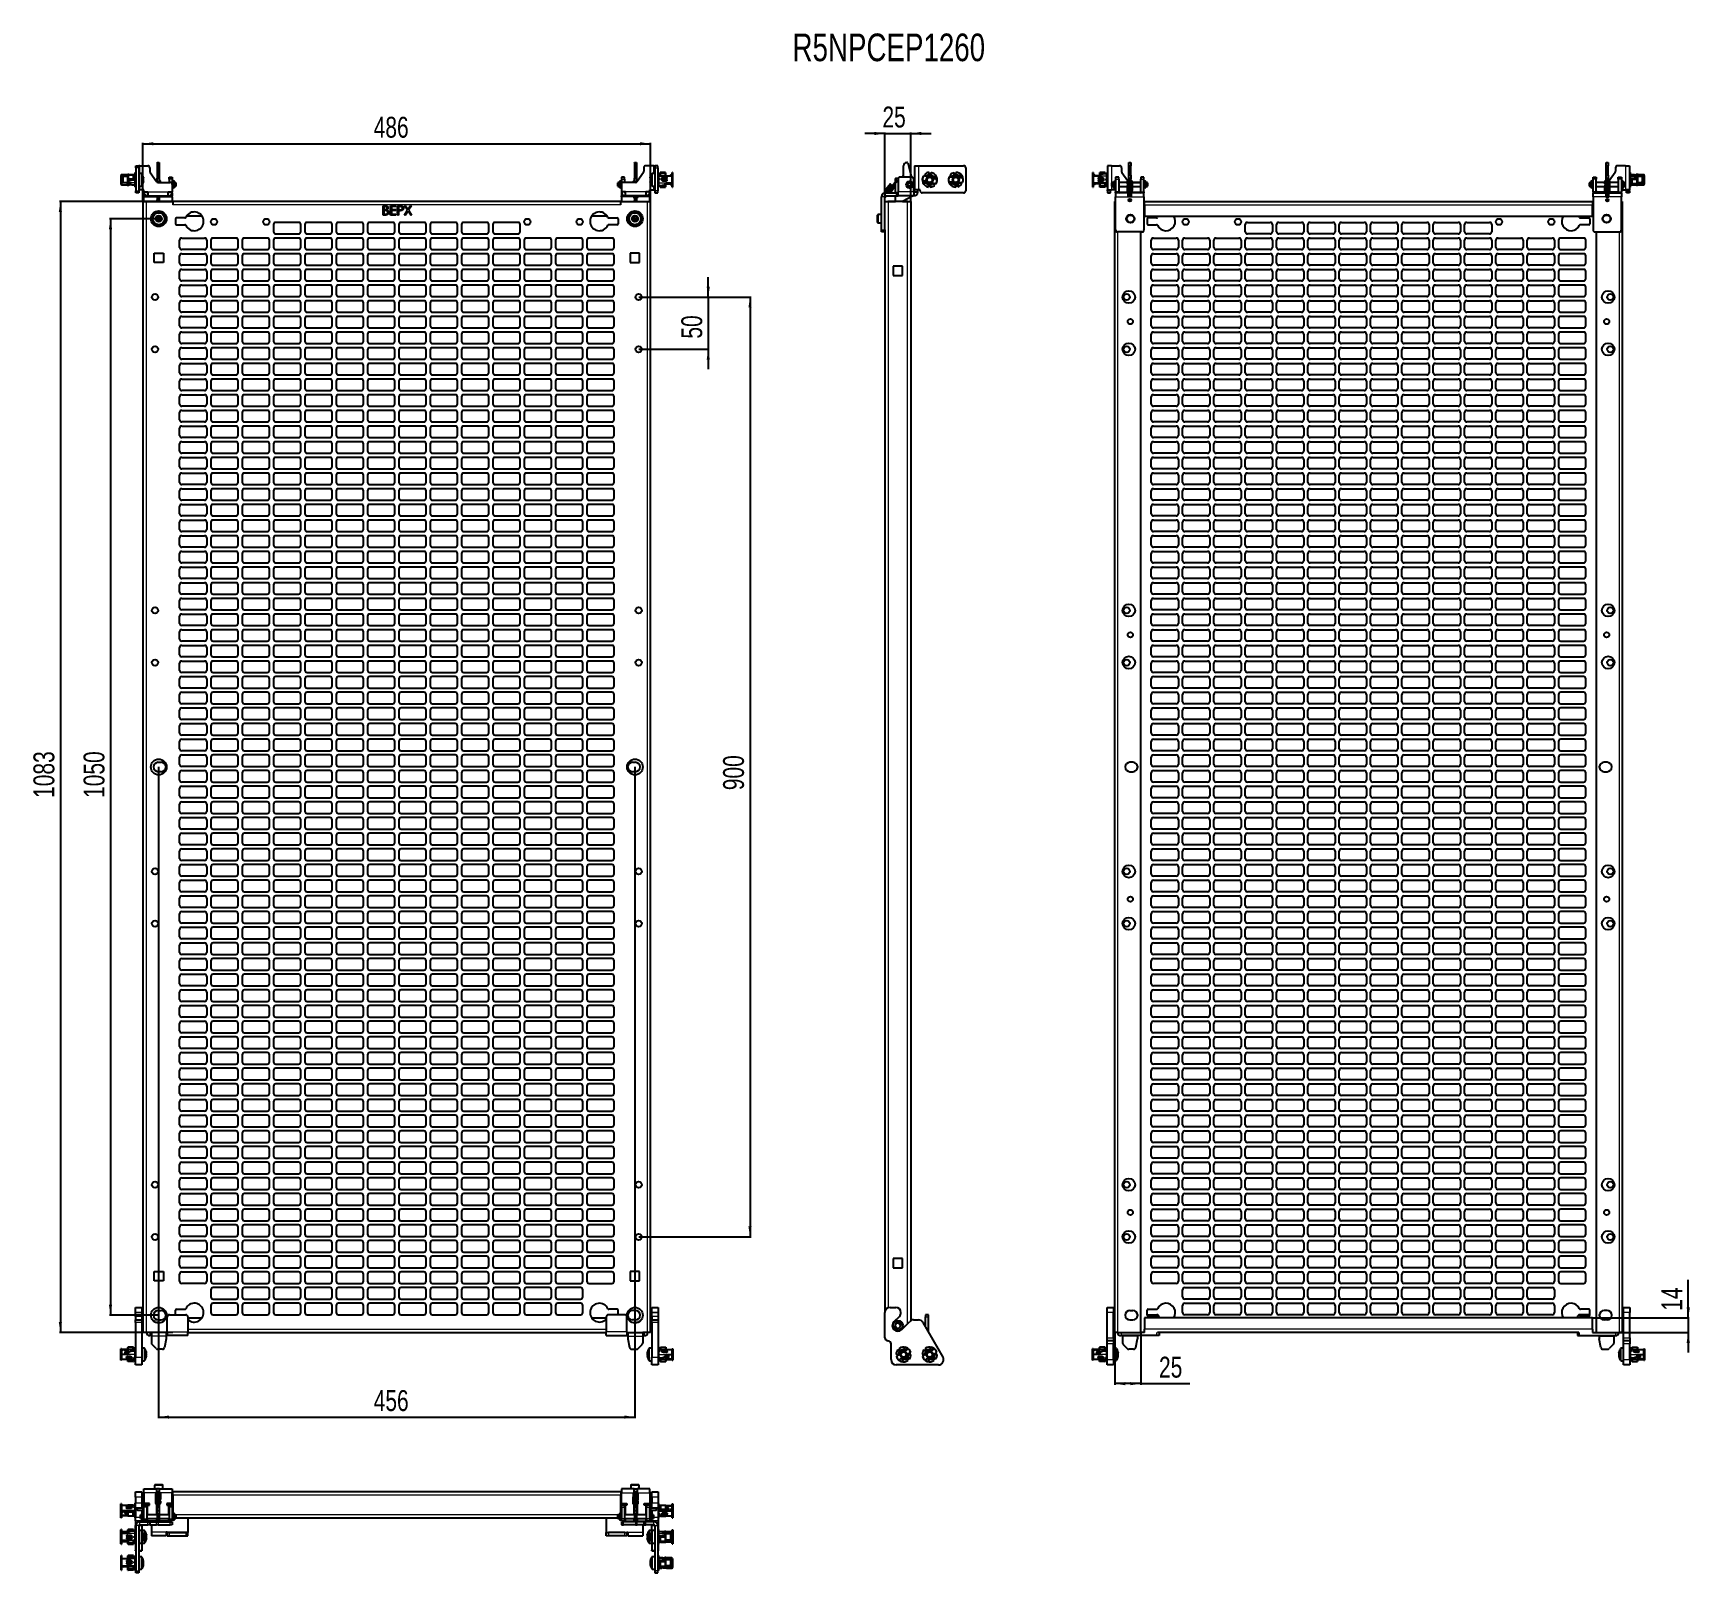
# Model space of a CAD drawing. Header units: millimetres. Extents: x -615 to 971, y 528 to 2003.
import ezdxf

# ---------------------------------------------------------------- set-up
doc = ezdxf.new("R2010")
doc.units = ezdxf.units.MM
doc.layers.add('FORMAT', color=7, linetype='Continuous')
doc.styles.add('SLDTEXTSTYLE0', font='TXT', dxfattribs={"width": 0.75})
doc.dimstyles.new('SLDDIMSTYLE0', dxfattribs={"dimtxt": 20, "dimasz": 10, "dimexe": 0, "dimexo": 0.0625, "dimgap": 5, "dimtad": 2, "dimdec": 1, "dimrnd": 1e-09, "dimzin": 12, "dimdsep": 46, "dimtxsty": 'SLDTEXTSTYLE0', "dimsah": 1, "dimcen": 0.09, "dimadec": 0, "dimazin": 3, "dimtfac": 1, "dimtofl": 0, "dimtmove": 0, "dimatfit": 3, "dimfxl": 0, "dimfrac": 2, "dimtolj": 1, "dimtzin": 12, "dimarcsym": 0})
doc.dimstyles.new('SLDDIMSTYLE1', dxfattribs={"dimtxt": 20, "dimasz": 10, "dimexe": 0, "dimexo": 0.0625, "dimgap": 5, "dimtad": 2, "dimdec": 1, "dimrnd": 1e-09, "dimzin": 12, "dimdsep": 46, "dimtxsty": 'SLDTEXTSTYLE0', "dimsah": 1, "dimcen": 0.09, "dimadec": 0, "dimazin": 3, "dimtfac": 1, "dimtmove": 0, "dimatfit": 0, "dimfxl": 0, "dimfrac": 2, "dimtolj": 1, "dimtzin": 12, "dimarcsym": 0})

msp = doc.modelspace()

# ---------------------------------------------------------------- texts
at = {"layer": 'FORMAT', "insert": (111.82, 2002.23), "char_height": 26.4583, "attachment_point": 1, "style": 'SLDTEXTSTYLE0'}
msp.add_mtext('R5NPCEP1260', dxfattribs=at)

# ---------------------------------------------------------------- blocks, each defined once
blk = doc.blocks.new('_D')
at = {"layer": 'FORMAT'}
for p, q in [((-481.6, 1841.4), (-590.2, 1841.4)), ((-589.2, 1841.4), (-589.2, 758.4)), ((-481.6, 758.4), (-590.2, 758.4))]:
    blk.add_line(p, q, dxfattribs=at)
for points in [[(-589.2, 1841.4), (-590.7, 1831.4), (-587.7, 1831.4)], [(-589.2, 758.4), (-587.7, 768.4), (-590.7, 768.4)]]:
    blk.add_solid(points, dxfattribs=at)
at = {"layer": 'FORMAT', "insert": (-615, 1270.3), "char_height": 20, "attachment_point": 1, "rotation": 90, "style": 'SLDTEXTSTYLE0'}
blk.add_mtext('1083', dxfattribs=at)
blk = doc.blocks.new('_D_1')
at = {"layer": 'FORMAT'}
for p, q in [((-510.1, 1841.4), (-510.1, 1897.7)), ((-510.1, 1896.7), (-24.1, 1896.7)), ((-24.1, 1841.4), (-24.1, 1897.7))]:
    blk.add_line(p, q, dxfattribs=at)
for points in [[(-510.1, 1896.7), (-500.1, 1895.2), (-500.1, 1898.2)], [(-24.1, 1896.7), (-34.1, 1898.2), (-34.1, 1895.2)]]:
    blk.add_solid(points, dxfattribs=at)
at = {"layer": 'FORMAT', "insert": (-289.2, 1922.5), "char_height": 20, "attachment_point": 1, "style": 'SLDTEXTSTYLE0'}
blk.add_mtext('486', dxfattribs=at)
blk = doc.blocks.new('_D_2')
at = {"layer": 'FORMAT'}
for p, q in [((-35.5, 1749.9), (72.1, 1749.9)), ((71.1, 1749.9), (71.1, 849.9)), ((-35.5, 849.9), (72.1, 849.9))]:
    blk.add_line(p, q, dxfattribs=at)
for points in [[(71.1, 1749.9), (69.6, 1739.9), (72.6, 1739.9)], [(71.1, 849.9), (72.6, 859.9), (69.6, 859.9)]]:
    blk.add_solid(points, dxfattribs=at)
at = {"layer": 'FORMAT', "insert": (45.3, 1277.7), "char_height": 20, "attachment_point": 1, "rotation": 90, "style": 'SLDTEXTSTYLE0'}
blk.add_mtext('900', dxfattribs=at)
blk = doc.blocks.new('_D_3')
at = {"layer": 'FORMAT'}
for p, q in [((31.1, 1749.9), (31.1, 1769.1)), ((-35.5, 1749.9), (32.1, 1749.9)), ((31.1, 1749.9), (31.1, 1699.9)), ((-35.5, 1699.9), (32.1, 1699.9)), ((31.1, 1699.9), (31.1, 1680.7))]:
    blk.add_line(p, q, dxfattribs=at)
for points in [[(31.1, 1749.9), (32.6, 1759.9), (29.6, 1759.9)], [(31.1, 1699.9), (29.6, 1689.9), (32.6, 1689.9)]]:
    blk.add_solid(points, dxfattribs=at)
at = {"layer": 'FORMAT', "insert": (5.3, 1710.1), "char_height": 20, "attachment_point": 1, "rotation": 90, "style": 'SLDTEXTSTYLE0'}
blk.add_mtext('50', dxfattribs=at)
blk = doc.blocks.new('_D_4')
at = {"layer": 'FORMAT'}
for p, q in [((-495.1, 1299.9), (-495.1, 676.4)), ((-39.1, 1299.9), (-39.1, 676.4)), ((-495.1, 677.4), (-39.1, 677.4))]:
    blk.add_line(p, q, dxfattribs=at)
for points in [[(-495.1, 677.4), (-485.1, 675.9), (-485.1, 678.9)], [(-39.1, 677.4), (-49.1, 678.9), (-49.1, 675.9)]]:
    blk.add_solid(points, dxfattribs=at)
at = {"layer": 'FORMAT', "insert": (-289.2, 703.2), "char_height": 20, "attachment_point": 1, "style": 'SLDTEXTSTYLE0'}
blk.add_mtext('456', dxfattribs=at)
blk = doc.blocks.new('_D_5')
at = {"layer": 'FORMAT'}
for p, q in [((-495.1, 1824.9), (-542.2, 1824.9)), ((-541.2, 1824.9), (-541.2, 774.9)), ((-495.1, 774.9), (-542.2, 774.9))]:
    blk.add_line(p, q, dxfattribs=at)
for points in [[(-541.2, 1824.9), (-542.7, 1814.9), (-539.7, 1814.9)], [(-541.2, 774.9), (-539.7, 784.9), (-542.7, 784.9)]]:
    blk.add_solid(points, dxfattribs=at)
at = {"layer": 'FORMAT', "insert": (-567, 1270.3), "char_height": 20, "attachment_point": 1, "rotation": 90, "style": 'SLDTEXTSTYLE0'}
blk.add_mtext('1050', dxfattribs=at)
blk = doc.blocks.new('_D_6')
at = {"layer": 'FORMAT'}
for p, q in [((200.1, 1906.5), (180.9, 1906.5)), ((200.1, 1841.4), (200.1, 1907.5)), ((200.1, 1906.5), (225.1, 1906.5)), ((225.1, 1841.4), (225.1, 1907.5)), ((225.1, 1906.5), (244.4, 1906.5))]:
    blk.add_line(p, q, dxfattribs=at)
for points in [[(200.1, 1906.5), (190.1, 1908.1), (190.1, 1905)], [(225.1, 1906.5), (235.1, 1905), (235.1, 1908.1)]]:
    blk.add_solid(points, dxfattribs=at)
at = {"layer": 'FORMAT', "insert": (197.9, 1932.3), "char_height": 20, "attachment_point": 1, "style": 'SLDTEXTSTYLE0'}
blk.add_mtext('25', dxfattribs=at)
blk = doc.blocks.new('_D_7')
at = {"layer": 'FORMAT'}
for p, q in [((420.3, 758.4), (420.3, 708.4)), ((445.3, 758.4), (445.3, 708.4)), ((445.3, 709.4), (420.3, 709.4)), ((445.3, 709.4), (492.2, 709.4))]:
    blk.add_line(p, q, dxfattribs=at)
for points in [[(420.3, 709.4), (430.3, 707.9), (430.3, 710.9)], [(445.3, 709.4), (435.3, 710.9), (435.3, 707.9)]]:
    blk.add_solid(points, dxfattribs=at)
at = {"layer": 'FORMAT', "insert": (462.7, 735.2), "char_height": 20, "attachment_point": 1, "style": 'SLDTEXTSTYLE0'}
blk.add_mtext('25', dxfattribs=at)
blk = doc.blocks.new('_D_8')
at = {"layer": 'FORMAT'}
for p, q in [((969.4, 772.4), (969.4, 808.8)), ((877.8, 772.4), (970.4, 772.4)), ((969.4, 772.4), (969.4, 758.4)), ((877.8, 758.4), (970.4, 758.4)), ((969.4, 758.4), (969.4, 739.2))]:
    blk.add_line(p, q, dxfattribs=at)
for points in [[(969.4, 772.4), (971, 782.4), (967.9, 782.4)], [(969.4, 758.4), (967.9, 748.4), (971, 748.4)]]:
    blk.add_solid(points, dxfattribs=at)
at = {"layer": 'FORMAT', "insert": (943.7, 779.2), "char_height": 20, "attachment_point": 1, "rotation": 90, "style": 'SLDTEXTSTYLE0'}
blk.add_mtext('14', dxfattribs=at)

# ---------------------------------------------------------------- dimensions: what is measured, and where the dimension line sits
at = {"layer": 'FORMAT'}
for base, p1, p2, angle, dimstyle, picture, middle in [((-24.06, 1896.7), (-510.06, 1841.4), (-24.06, 1841.4), 0, 'SLDDIMSTYLE0', '_D_1', (-267.06, 1896.7)), ((-589.21, 758.39), (-481.56, 1841.41), (-481.56, 758.39), 90, 'SLDDIMSTYLE0', '_D', (-589.21, 1299.9)), ((-541.21, 774.9), (-495.06, 1824.9), (-495.06, 774.9), 90, 'SLDDIMSTYLE0', '_D_5', (-541.21, 1299.9)), ((31.09, 1699.9), (-35.56, 1749.9), (-35.56, 1699.9), 90, 'SLDDIMSTYLE1', '_D_3', (31.09, 1724.9)), ((71.09, 849.9), (-35.56, 1749.9), (-35.56, 849.9), 90, 'SLDDIMSTYLE0', '_D_2', (71.09, 1299.9)), ((-39.06, 677.4), (-495.06, 1299.9), (-39.06, 1299.9), 0, 'SLDDIMSTYLE0', '_D_4', (-267.06, 677.4)), ((969.44, 758.39), (877.79, 772.39), (877.79, 758.39), 90, 'SLDDIMSTYLE1', '_D_8', (969.44, 794.02))]:
    dim = msp.add_linear_dim(base=base, p1=p1, p2=p2, angle=angle, dimstyle=dimstyle, dxfattribs=at)
    dim.commit()
    dim.dimension.update_dxf_attribs({"geometry": picture, "text_midpoint": middle, "dimtype": 160})
for base, p1, p2, dimstyle, picture, middle in [((225.14, 1906.52), (200.14, 1841.4), (225.14, 1841.4), 'SLDDIMSTYLE1', '_D_6', (212.64, 1906.52)), ((420.29, 709.4), (445.29, 758.4), (420.29, 758.4), 'SLDDIMSTYLE0', '_D_7', (477.47, 709.4))]:
    dim = msp.add_linear_dim(base=base, p1=p1, p2=p2, dimstyle=dimstyle, dxfattribs=at)
    dim.commit()
    dim.dimension.update_dxf_attribs({"geometry": picture, "text_midpoint": middle, "dimtype": 160})

# ---------------------------------------------------------------- linework, layer by layer
at = {"color": 7, "linetype": 'Continuous', "lineweight": 25}
for p, q in [((-517.06, 1875.7), (-514.06, 1875.7)), ((-517.06, 1873.7), (-517.06, 1875.7)), ((-517.06, 1873.7), (-517.06, 1851.7)), ((-514.06, 1875.7), (-514.06, 1873.7)), ((-513.26, 1875.7), (-514.06, 1875.7)), ((-514.06, 1873.7), (-514.06, 1851.7)), ((-513.26, 1875.7), (-505.56, 1875.7)), ((-503.56, 1873.7), (-503.56, 1870.33)), ((-496.66, 1878.7), (-494.66, 1878.7)), ((-496.66, 1878.33), (-496.66, 1878.7)), ((-496.66, 1878.33), (-496.66, 1863.7)), ((-494.66, 1878.7), (-494.66, 1878.33)), ((-494.66, 1878.33), (-494.66, 1863.7)), ((-39.46, 1878.7), (-37.46, 1878.7)), ((-39.46, 1878.33), (-39.46, 1878.7)), ((-39.46, 1878.33), (-39.46, 1863.7)), ((-37.46, 1878.7), (-37.46, 1878.33)), ((-37.46, 1878.33), (-37.46, 1863.7)), ((-30.56, 1873.7), (-30.56, 1870.33)), ((-20.86, 1875.7), (-28.56, 1875.7)), ((-20.86, 1875.7), (-20.06, 1875.7)), ((-20.06, 1875.7), (-20.06, 1873.7)), ((-17.06, 1875.7), (-20.06, 1875.7)), ((-20.06, 1873.7), (-20.06, 1851.7)), ((-17.06, 1873.7), (-17.06, 1875.7)), ((-17.06, 1873.7), (-17.06, 1851.7)), ((218.02, 1866.7), (218.02, 1875.7)), ((221.02, 1878.7), (221.64, 1878.7)), ((222.12, 1878.33), (225.79, 1864.7)), ((228.64, 1875.7), (228.64, 1852.7)), ((228.64, 1875.7), (232.44, 1875.7)), ((232.44, 1875.7), (275.64, 1875.7)), ((277.64, 1873.7), (277.64, 1851.7)), ((417.09, 1875.7), (413.29, 1875.7)), ((413.29, 1875.7), (413.29, 1852.7)), ((417.09, 1875.7), (424.79, 1875.7)), ((426.79, 1873.7), (426.79, 1870.33)), ((433.69, 1878.7), (435.69, 1878.7)), ((433.69, 1875.7), (433.69, 1878.7)), ((433.69, 1866.7), (433.69, 1875.7)), ((435.69, 1878.7), (435.69, 1875.7)), ((435.69, 1866.7), (435.69, 1875.7)), ((890.89, 1878.7), (892.89, 1878.7)), ((890.89, 1875.7), (890.89, 1878.7)), ((890.89, 1866.7), (890.89, 1875.7)), ((892.89, 1878.7), (892.89, 1875.7)), ((892.89, 1866.7), (892.89, 1875.7)), ((899.79, 1873.7), (899.79, 1870.33)), ((909.49, 1875.7), (901.79, 1875.7)), ((909.49, 1875.7), (913.29, 1875.7)), ((913.29, 1875.7), (913.29, 1852.7)), ((-531.06, 1865.5), (-531.06, 1866.35)), ((-531.06, 1865.5), (-530.56, 1865.5)), ((-531.06, 1864.08), (-531.06, 1865.5)), ((-530.56, 1864.08), (-531.06, 1864.08)), ((-531.06, 1863.85), (-531.06, 1864.08)), ((-531.06, 1859.56), (-531.06, 1863.85)), ((-530.56, 1863.85), (-531.06, 1863.85)), ((-530.56, 1859.56), (-531.06, 1859.56)), ((-531.06, 1858.05), (-531.06, 1859.56)), ((-530.56, 1865.5), (-530.56, 1864.08)), ((-530.56, 1864.08), (-530.56, 1863.85)), ((-530.56, 1863.85), (-530.56, 1859.56)), ((-525.66, 1867.05), (-530.36, 1867.05)), ((-528.36, 1866.06), (-530.36, 1866.06)), ((-530.36, 1864.84), (-530.36, 1864.63)), ((-529.86, 1864.46), (-530.36, 1864.46)), ((-530.36, 1864.46), (-530.36, 1864.22)), ((-530.36, 1864.22), (-529.86, 1864.22)), ((-530.36, 1864.05), (-530.36, 1863.62)), ((-530.06, 1863.62), (-530.36, 1863.62)), ((-530.36, 1863.62), (-530.36, 1863.47)), ((-530.36, 1863.47), (-530.06, 1863.47)), ((-530.36, 1860.93), (-530.06, 1860.93)), ((-530.36, 1860.18), (-530.06, 1860.18)), ((-530.36, 1859.57), (-530.36, 1860.18)), ((-530.36, 1859.57), (-524.76, 1859.57)), ((-524.76, 1859.26), (-530.36, 1859.26)), ((-530.36, 1857.35), (-525.66, 1857.35)), ((-530.06, 1859.7), (-530.06, 1864.22)), ((-530.06, 1859.7), (-529.92, 1859.57)), ((-529.86, 1864.22), (-529.86, 1864.46)), ((-529.56, 1864.58), (-529.56, 1859.57)), ((-524.46, 1865.2), (-528.88, 1865.2)), ((-528.36, 1865.66), (-528.36, 1866.06)), ((-524.46, 1866.06), (-528.36, 1866.06)), ((-528.36, 1865.66), (-524.46, 1865.66)), ((-525.66, 1867.05), (-525.66, 1867.05)), ((-525.66, 1867.02), (-525.66, 1867.05)), ((-525.66, 1857.57), (-525.66, 1857.7)), ((-525.66, 1857.57), (-525.66, 1857.35)), ((-525.66, 1857.36), (-524.57, 1857.17)), ((-521.86, 1866.94), (-525.16, 1866.94)), ((-521.86, 1857.91), (-525.16, 1857.91)), ((-524.76, 1859.57), (-523.6, 1861.16)), ((-523.6, 1860.85), (-524.76, 1859.26)), ((-524.76, 1859.57), (-524.76, 1859.26)), ((-524.46, 1866.51), (-524.34, 1866.76)), ((-524.46, 1862.92), (-524.46, 1866.51)), ((-524.46, 1862.92), (-524.34, 1862.79)), ((-524.46, 1861.73), (-524.46, 1862.92)), ((-524.46, 1861.73), (-524.34, 1861.59)), ((-524.46, 1859.98), (-524.46, 1861.73)), ((-524.34, 1866.76), (-524.34, 1862.79)), ((-519.26, 1866.76), (-524.34, 1866.76)), ((-519.26, 1862.79), (-524.34, 1862.79)), ((-524.34, 1862.79), (-524.34, 1861.59)), ((-523.11, 1861.59), (-524.34, 1861.59)), ((-524.34, 1861.59), (-524.34, 1860.14)), ((-523.13, 1866.99), (-523.06, 1866.94)), ((-521.86, 1857.46), (-523.06, 1857.46)), ((-522.73, 1857.71), (-522.84, 1857.91)), ((-522.73, 1857.71), (-522.73, 1857.7)), ((-520.85, 1862.25), (-521.69, 1862.14)), ((-518.03, 1867.05), (-520.69, 1867.05)), ((-520.69, 1857.35), (-518.03, 1857.35)), ((-520.66, 1857.35), (-520.69, 1857.35)), ((-519.26, 1862.26), (-520.66, 1862.26)), ((-520.66, 1862.05), (-518.51, 1862.05)), ((-520.66, 1857.35), (-520.66, 1857.48)), ((-519.26, 1862.79), (-519.26, 1866.76)), ((-519.26, 1866.76), (-519.06, 1866.62)), ((-519.26, 1862.79), (-519.06, 1862.86)), ((-519.26, 1862.26), (-519.26, 1862.79)), ((-519.06, 1862.34), (-519.26, 1862.26)), ((-519.06, 1866.62), (-519.06, 1862.86)), ((-517.76, 1866.06), (-519.06, 1866.06)), ((-519.06, 1865.66), (-517.76, 1865.66)), ((-519.06, 1862.86), (-519.06, 1862.34)), ((-518.51, 1862.35), (-519.06, 1862.35)), ((-518.56, 1857.38), (-518.56, 1857.41)), ((-518.01, 1867.05), (-517.76, 1867.05)), ((-518.01, 1857.52), (-517.76, 1857.52)), ((-518.01, 1857.35), (-517.76, 1857.35)), ((-517.86, 1865.66), (-517.86, 1861.99)), ((-517.56, 1865.2), (-517.86, 1865.2)), ((-517.56, 1862.04), (-517.86, 1862)), ((-517.76, 1861.75), (-517.76, 1861.45)), ((-517.76, 1861.45), (-517.76, 1859.26)), ((-517.56, 1859.51), (-517.56, 1869.3)), ((-517.06, 1869.3), (-517.56, 1869.3)), ((-517.56, 1859.51), (-517.06, 1859.51)), ((-517.56, 1859.14), (-517.56, 1857.9)), ((-517.56, 1857.9), (-517.06, 1857.9)), ((-517.56, 1855.35), (-517.56, 1857.9)), ((-517.07, 1859.2), (-517.06, 1859.2)), ((-511.73, 1868.2), (-514.06, 1868.2)), ((-514.06, 1856.2), (-511.73, 1856.2)), ((-503.2, 1869.18), (-497.16, 1860.55)), ((-496.66, 1863.7), (-494.66, 1863.7)), ((-496.66, 1860.2), (-496.66, 1863.7)), ((-494.66, 1860.2), (-496.66, 1860.2)), ((-496.66, 1860.2), (-496.66, 1860.06)), ((-495.52, 1859.7), (-484.06, 1859.7)), ((-494.66, 1863.7), (-494.66, 1860.2)), ((-494.66, 1860.2), (-494.66, 1859.7)), ((-493.73, 1860.18), (-493.73, 1859.7)), ((-493.73, 1860.18), (-493.73, 1860.17)), ((-493.13, 1859.7), (-493.13, 1860.18)), ((-485.06, 1864.7), (-482.06, 1864.7)), ((-485.06, 1862.7), (-485.06, 1864.7)), ((-485.06, 1862.7), (-485.06, 1859.7)), ((-482.06, 1864.7), (-482.06, 1862.7)), ((-482.06, 1862.7), (-482.06, 1857.7)), ((-482.02, 1859.6), (-482.06, 1859.6)), ((-482.06, 1857.7), (-482.06, 1850.5)), ((-482.02, 1860.11), (-482.02, 1857.38)), ((-482.02, 1857.38), (-482.02, 1855.41)), ((-480.12, 1857.38), (-480.12, 1860.11)), ((-479.11, 1859.6), (-480.12, 1859.6)), ((-480.12, 1855.41), (-480.12, 1857.38)), ((-478.61, 1859.31), (-479.11, 1859.6)), ((-479.11, 1855.8), (-479.11, 1859.6)), ((-479.11, 1855.8), (-478.61, 1856.09)), ((-478.61, 1859.31), (-478.61, 1856.09)), ((-54.91, 1859.6), (-55.41, 1859.31)), ((-55.41, 1856.09), (-55.41, 1859.31)), ((-55.41, 1856.09), (-54.91, 1855.8)), ((-53.96, 1859.6), (-54.91, 1859.6)), ((-54.91, 1859.6), (-54.91, 1855.8)), ((-53.96, 1860.07), (-53.96, 1858.7)), ((-53.96, 1858.7), (-53.96, 1855.37)), ((-49.06, 1864.7), (-52.06, 1864.7)), ((-52.06, 1864.7), (-52.06, 1862.7)), ((-52.06, 1862.7), (-52.06, 1857.7)), ((-52.06, 1858.7), (-52.06, 1860.07)), ((-52.06, 1859.6), (-52.06, 1859.6)), ((-52.06, 1855.37), (-52.06, 1858.7)), ((-52.06, 1857.7), (-52.06, 1850.5)), ((-38.6, 1859.7), (-50.06, 1859.7)), ((-49.06, 1862.7), (-49.06, 1864.7)), ((-49.06, 1862.7), (-49.06, 1859.7)), ((-41.03, 1859.8), (-41.03, 1859.7)), ((-40.43, 1859.7), (-40.43, 1859.8)), ((-39.46, 1863.7), (-37.46, 1863.7)), ((-39.46, 1860.2), (-39.46, 1863.7)), ((-37.46, 1860.2), (-39.46, 1860.2)), ((-39.46, 1860.2), (-39.46, 1859.7)), ((-37.46, 1863.7), (-37.46, 1860.2)), ((-37.46, 1860.2), (-37.46, 1860.06)), ((-30.92, 1869.18), (-36.96, 1860.55)), ((-24.45, 1860.34), (-24.48, 1860.34)), ((-20.06, 1868.2), (-22.38, 1868.2)), ((-22.38, 1856.2), (-20.06, 1856.2)), ((-16.56, 1869.3), (-17.06, 1869.3)), ((-17.06, 1864.06), (-16.56, 1864.06)), ((-17.06, 1862.23), (-16.56, 1862.23)), ((-16.56, 1857.9), (-17.06, 1857.9)), ((-16.56, 1856.58), (-17.06, 1856.58)), ((-16.56, 1869.3), (-16.56, 1864.06)), ((-16.56, 1866.14), (-16.32, 1866.06)), ((-16.56, 1863.53), (-16.56, 1864.06)), ((-16.56, 1862.23), (-16.56, 1857.9)), ((-16.56, 1858.71), (-16.36, 1858.74)), ((-16.56, 1857.9), (-16.56, 1856.58)), ((-16.56, 1856.58), (-16.56, 1855.1)), ((-16.53, 1859.2), (-16.36, 1859.2)), ((-16.36, 1867.33), (-16.36, 1867.64)), ((-16.36, 1867.02), (-16.36, 1867.33)), ((-16.36, 1867.02), (-16.36, 1866.64)), ((-16.36, 1866.06), (-5.76, 1866.06)), ((-16.11, 1863.47), (-16.36, 1863.47)), ((-16.11, 1863.34), (-16.36, 1863.34)), ((-16.11, 1862.22), (-16.36, 1862.22)), ((-16.36, 1857.07), (-16.36, 1859.26)), ((-16.36, 1856.76), (-16.36, 1857.07)), ((-15.06, 1866.35), (-16.26, 1866.35)), ((-16.26, 1866.05), (-16.26, 1866.35)), ((-16.26, 1862.18), (-16.26, 1863.34)), ((-15.06, 1868.15), (-15.61, 1868.15)), ((-15.06, 1867.92), (-15.61, 1867.92)), ((-15.61, 1867.62), (-15.06, 1867.62)), ((-13.46, 1856.48), (-15.61, 1856.48)), ((-15.06, 1856.25), (-15.61, 1856.25)), ((-15.56, 1862.93), (-15.56, 1862.77)), ((-14.86, 1869.2), (-15.06, 1869.09)), ((-15.06, 1868.47), (-15.06, 1869.09)), ((-14.86, 1868.54), (-15.06, 1868.47)), ((-15.06, 1866.06), (-15.06, 1868.47)), ((-15.06, 1855.42), (-15.06, 1856.48)), ((-9.77, 1869.2), (-14.86, 1869.2)), ((-14.86, 1869.2), (-14.86, 1868.54)), ((-14.86, 1869.2), (-9.77, 1869.2)), ((-14.86, 1868.54), (-14.86, 1866.06)), ((-14.86, 1868.54), (-9.77, 1868.54)), ((-14.86, 1856.48), (-14.86, 1855.32)), ((-13.46, 1863.32), (-13.46, 1862.37)), ((-12.26, 1864.46), (-8.96, 1864.46)), ((-8.96, 1864.22), (-12.26, 1864.22)), ((-8.96, 1861.28), (-12.26, 1861.28)), ((-12.26, 1861.17), (-8.96, 1861.17)), ((-11.39, 1862.79), (-11.39, 1862.83)), ((-11.06, 1862.34), (-10.82, 1862.28)), ((-10.73, 1862.27), (-10.82, 1862.29)), ((-10.51, 1857.67), (-9.36, 1859.26)), ((-9.98, 1858.41), (-9.77, 1858.41)), ((-9.66, 1869), (-9.77, 1869.2)), ((-9.77, 1868.54), (-9.77, 1869.2)), ((-9.77, 1866.06), (-9.77, 1868.54)), ((-9.66, 1868.42), (-9.77, 1868.54)), ((-9.77, 1863.57), (-9.77, 1864.22)), ((-9.77, 1861.28), (-9.77, 1862.2)), ((-9.77, 1858.41), (-9.77, 1858.69)), ((-9.77, 1858.41), (-9.66, 1858.55)), ((-9.77, 1855.32), (-9.77, 1858.41)), ((-9.66, 1869), (-9.66, 1868.42)), ((-9.66, 1868.42), (-9.66, 1866.06)), ((-9.66, 1866.15), (-9.58, 1866.06)), ((-9.66, 1864.22), (-9.66, 1863.62)), ((-9.66, 1862.21), (-9.66, 1861.25)), ((-9.66, 1858.85), (-9.66, 1858.55)), ((-5.76, 1858.74), (-9.66, 1858.74)), ((-9.66, 1858.55), (-9.66, 1855.49)), ((-9.66, 1858.34), (-5.76, 1858.34)), ((-9.66, 1858.25), (-9.58, 1858.34)), ((-9.4, 1859.2), (-4.56, 1859.2)), ((-9.36, 1859.26), (-3.76, 1859.26)), ((-8.46, 1864), (-8.46, 1863.64)), ((-8.46, 1862.05), (-8.46, 1863.64)), ((-8.46, 1862.05), (-8.46, 1861.66)), ((-5.76, 1866.06), (-3.76, 1866.06)), ((-5.76, 1858.74), (-5.76, 1858.34)), ((-4.56, 1859.2), (-4.5, 1859.26)), ((-4.56, 1859.2), (-4.56, 1859.26)), ((-4.26, 1866.94), (-3.76, 1866.94)), ((-4.26, 1857.95), (-4.26, 1857.46)), ((-3.76, 1857.95), (-4.26, 1857.95)), ((-4.26, 1857.46), (-3.76, 1857.46)), ((-3.76, 1857.95), (-3.76, 1858.2)), ((-3.76, 1857.46), (-3.76, 1857.95)), ((-3.06, 1869.2), (-3.56, 1869.2)), ((-3.56, 1869.2), (-3.06, 1869.2)), ((-3.56, 1866.27), (-3.56, 1869.2)), ((-3.56, 1869.2), (-3.56, 1869.2)), ((-3.56, 1866.27), (-3.06, 1866.27)), ((-3.56, 1866.04), (-3.56, 1866.27)), ((-3.56, 1856.65), (-3.56, 1859.28)), ((-3.56, 1856.65), (-3.06, 1856.65)), ((-3.56, 1855.2), (-3.56, 1856.65)), ((-3.08, 1859.58), (-3.06, 1859.58)), ((-3.06, 1869.2), (-3.06, 1866.27)), ((-3.06, 1869.2), (-3.06, 1869.2)), ((-3.06, 1866.27), (-3.06, 1865.5)), ((-3.06, 1865.5), (-3.06, 1859.69)), ((-3.06, 1859.69), (-3.06, 1859.58)), ((-3.06, 1859.58), (-3.06, 1856.65)), ((-3.06, 1856.65), (-3.06, 1855.2)), ((206.58, 1856.56), (206.97, 1856.25)), ((207.34, 1856.72), (206.95, 1857.03)), ((206.97, 1856.25), (207.05, 1856.19)), ((207.42, 1856.66), (207.34, 1856.72)), ((210.49, 1860.22), (207.7, 1856.69)), ((207.7, 1856.69), (207.7, 1856.69)), ((208.17, 1856.32), (210.96, 1859.85)), ((208.32, 1856), (210.34, 1858.74)), ((210.34, 1860.34), (209.12, 1858.8)), ((210.34, 1860.03), (210.34, 1863.2)), ((210.34, 1849.7), (210.34, 1859.06)), ((210.84, 1863.7), (213.1, 1863.7)), ((210.96, 1859.85), (210.96, 1859.85)), ((212.84, 1862.7), (212.84, 1850.5)), ((225.84, 1864.7), (214.84, 1864.7)), ((227.84, 1850.5), (227.84, 1862.7)), ((236.15, 1861.85), (239.15, 1861.04)), ((239.37, 1859.2), (237.07, 1858.71)), ((237.07, 1858.71), (237.17, 1858.94)), ((237.17, 1858.94), (239.24, 1859.38)), ((237.3, 1865.99), (237.18, 1866.07)), ((240.26, 1865.2), (237.26, 1866)), ((239.76, 1865.95), (238.38, 1867.48)), ((238.5, 1860.78), (238.98, 1860.93)), ((239.38, 1858.82), (239.11, 1859.15)), ((239.38, 1858.82), (239.53, 1858.95)), ((239.45, 1865.41), (239.89, 1865.8)), ((239.53, 1858.95), (240.05, 1859.42)), ((239.76, 1865.95), (239.89, 1865.8)), ((239.77, 1859.49), (239.96, 1859.53)), ((239.89, 1865.8), (240.36, 1865.28)), ((239.94, 1859.32), (239.89, 1859.31)), ((240.22, 1865.43), (240.03, 1865.26)), ((242.21, 1857.17), (241.84, 1855.22)), ((242.26, 1857.14), (243.49, 1857.08)), ((242.73, 1867.3), (242.58, 1869.28)), ((244.02, 1867.26), (242.79, 1867.32)), ((243.54, 1857.1), (243.7, 1855.12)), ((244.07, 1867.23), (244.43, 1869.18)), ((246.38, 1858.6), (245.91, 1859.12)), ((246.01, 1859.21), (249.02, 1858.4)), ((246.05, 1858.97), (246.24, 1859.14)), ((246.74, 1865.45), (246.22, 1864.98)), ((246.51, 1864.91), (246.31, 1864.87)), ((246.33, 1865.08), (246.38, 1865.09)), ((246.82, 1858.99), (246.38, 1858.6)), ((246.52, 1858.45), (246.38, 1858.6)), ((246.52, 1858.45), (247.89, 1856.93)), ((246.89, 1865.58), (246.74, 1865.45)), ((246.89, 1865.58), (247.16, 1865.26)), ((246.91, 1865.2), (249.2, 1865.69)), ((249.1, 1865.46), (247.03, 1865.02)), ((250.13, 1862.56), (247.12, 1863.36)), ((247.77, 1863.62), (247.3, 1863.47)), ((248.97, 1858.41), (249.09, 1858.34)), ((249.1, 1865.46), (249.2, 1865.69)), ((261.33, 1860.55), (264.44, 1860.32)), ((261.7, 1864.84), (261.57, 1864.89)), ((264.76, 1864.61), (261.65, 1864.84)), ((264.12, 1865.26), (262.49, 1866.5)), ((264.99, 1858.55), (262.82, 1857.65)), ((262.82, 1857.65), (262.88, 1857.89)), ((262.88, 1857.89), (264.84, 1858.71)), ((263.84, 1859.95), (264.29, 1860.18)), ((263.92, 1864.67), (264.28, 1865.14)), ((264.12, 1865.26), (264.28, 1865.14)), ((264.28, 1865.14), (264.83, 1864.71)), ((264.68, 1864.84), (264.52, 1864.63)), ((264.76, 1864.77), (264.61, 1864.62)), ((265.08, 1858.18), (264.75, 1858.45)), ((265.08, 1858.18), (265.2, 1858.34)), ((265.2, 1858.34), (265.62, 1858.9)), ((265.33, 1858.91), (265.51, 1858.99)), ((265.53, 1858.78), (265.48, 1858.76)), ((266.79, 1867.13), (266.27, 1869.05)), ((268.06, 1867.33), (266.84, 1867.17)), ((268.12, 1867.31), (268.11, 1869.3)), ((268.16, 1857.09), (268.16, 1855.1)), ((268.21, 1857.07), (269.43, 1857.23)), ((269.48, 1857.27), (270, 1855.35)), ((271.07, 1866.06), (270.65, 1865.5)), ((270.74, 1865.62), (270.79, 1865.64)), ((270.95, 1865.49), (270.76, 1865.41)), ((271.2, 1866.22), (271.07, 1866.06)), ((271.2, 1866.22), (271.52, 1865.95)), ((271.28, 1865.85), (273.45, 1866.76)), ((273.39, 1866.51), (271.44, 1865.7)), ((271.99, 1859.26), (271.44, 1859.69)), ((271.51, 1859.63), (271.66, 1859.78)), ((271.52, 1859.79), (274.62, 1859.56)), ((271.6, 1859.57), (271.76, 1859.77)), ((274.94, 1863.85), (271.84, 1864.08)), ((272.43, 1864.46), (271.99, 1864.22)), ((272.35, 1859.73), (271.99, 1859.26)), ((272.15, 1859.14), (271.99, 1859.26)), ((272.15, 1859.14), (273.79, 1857.9)), ((273.39, 1866.51), (273.45, 1866.76)), ((274.57, 1859.56), (274.71, 1859.51)), ((399.79, 1869.2), (399.29, 1869.2)), ((399.29, 1868.44), (399.29, 1869.2)), ((399.79, 1868.44), (399.29, 1868.44)), ((399.29, 1865.37), (399.29, 1868.44)), ((399.3, 1865.37), (399.29, 1865.37)), ((399.29, 1865.28), (399.29, 1865.37)), ((399.29, 1859.42), (399.29, 1865.28)), ((399.29, 1858.36), (399.29, 1859.42)), ((399.79, 1858.36), (399.29, 1858.36)), ((399.29, 1855.28), (399.29, 1858.36)), ((399.79, 1869.2), (399.79, 1868.44)), ((399.79, 1868.44), (399.79, 1865.78)), ((399.79, 1858.97), (399.79, 1858.36)), ((399.79, 1858.36), (399.79, 1855.28)), ((400.49, 1866.94), (399.99, 1866.94)), ((400.49, 1866.67), (399.99, 1866.67)), ((399.99, 1866.67), (399.99, 1866.21)), ((399.99, 1866.21), (400.49, 1866.21)), ((405.59, 1865.8), (399.99, 1865.8)), ((401.99, 1858.95), (399.99, 1858.95)), ((400.49, 1857.74), (399.99, 1857.74)), ((400.49, 1866.21), (400.49, 1866.67)), ((401.99, 1858.34), (401.32, 1858.34)), ((405.59, 1858.6), (401.6, 1858.6)), ((401.99, 1865.8), (401.99, 1866.06)), ((405.81, 1866.06), (401.99, 1866.06)), ((412.59, 1858.95), (401.99, 1858.95)), ((405.81, 1858.34), (401.99, 1858.34)), ((404.69, 1863.25), (404.69, 1863.62)), ((404.69, 1863.25), (404.69, 1861.65)), ((404.69, 1861.27), (404.69, 1861.65)), ((408.49, 1864.09), (405.19, 1864.09)), ((405.19, 1863.9), (408.49, 1863.9)), ((405.19, 1860.93), (408.49, 1860.93)), ((408.49, 1860.78), (405.19, 1860.78)), ((406.75, 1867.14), (405.59, 1865.8)), ((405.59, 1858.95), (405.59, 1858.6)), ((405.89, 1858.25), (405.59, 1858.6)), ((405.61, 1858.95), (405.89, 1858.62)), ((406.01, 1869.2), (405.89, 1869)), ((405.89, 1869), (406.01, 1869.2)), ((405.89, 1866.15), (405.89, 1869)), ((405.89, 1863.17), (405.89, 1863.9)), ((405.89, 1860.93), (405.89, 1861.76)), ((405.89, 1856.61), (405.89, 1858.95)), ((406.01, 1856.53), (405.89, 1856.61)), ((405.89, 1855.4), (405.89, 1856.61)), ((406.01, 1869.2), (406.01, 1866.29)), ((411.09, 1869.2), (406.01, 1869.2)), ((406.01, 1863.9), (406.01, 1863.16)), ((406.01, 1861.78), (406.01, 1860.93)), ((406.01, 1858.95), (406.01, 1856.53)), ((411.09, 1856.53), (406.01, 1856.53)), ((406.01, 1856.53), (406.01, 1855.2)), ((406.98, 1861.91), (407.03, 1861.92)), ((407.62, 1862.46), (407.62, 1862.42)), ((409.69, 1868.15), (411.84, 1868.15)), ((409.69, 1861.97), (409.69, 1862.93)), ((411.29, 1869.09), (411.09, 1869.2)), ((411.09, 1868.15), (411.09, 1869.2)), ((411.09, 1869.2), (411.29, 1869.08)), ((411.09, 1856.53), (411.09, 1858.95)), ((411.29, 1856.57), (411.09, 1856.53)), ((411.09, 1855.2), (411.09, 1856.53)), ((411.29, 1869.08), (411.29, 1868.15)), ((411.29, 1858.95), (411.29, 1856.57)), ((411.29, 1858.05), (412.49, 1858.05)), ((411.84, 1856.63), (411.29, 1856.63)), ((411.29, 1856.57), (411.29, 1855.32)), ((411.29, 1856.25), (411.84, 1856.25)), ((411.79, 1862.37), (411.79, 1862.54)), ((412.34, 1863.08), (412.59, 1863.08)), ((412.34, 1862.99), (412.59, 1862.99)), ((412.34, 1861.86), (412.59, 1861.86)), ((412.34, 1861.82), (412.59, 1861.82)), ((412.49, 1862.99), (412.49, 1861.86)), ((412.49, 1858.97), (412.49, 1858.05)), ((412.79, 1858.36), (412.49, 1858.42)), ((412.79, 1858.1), (412.49, 1858.19)), ((412.59, 1867.64), (412.59, 1865.8)), ((412.79, 1866.04), (412.59, 1866)), ((412.59, 1858.4), (412.59, 1858.95)), ((412.59, 1857.13), (412.59, 1857.57)), ((412.59, 1857.13), (412.59, 1856.76)), ((413.29, 1869.3), (412.79, 1869.3)), ((412.79, 1868.53), (412.79, 1869.3)), ((412.79, 1867.48), (412.79, 1868.53)), ((412.79, 1868.53), (413.29, 1868.53)), ((412.79, 1863.49), (412.79, 1867.48)), ((412.79, 1867.48), (413.29, 1867.48)), ((413.29, 1863.49), (412.79, 1863.49)), ((412.79, 1863.12), (412.79, 1863.49)), ((412.79, 1861.8), (412.79, 1861.64)), ((412.79, 1855.1), (412.79, 1861.64)), ((413.29, 1861.64), (412.79, 1861.64)), ((418.14, 1859.6), (417.64, 1859.31)), ((417.64, 1856.09), (417.64, 1859.31)), ((417.64, 1856.09), (418.14, 1855.8)), ((419.19, 1859.6), (418.14, 1859.6)), ((418.14, 1859.6), (418.14, 1855.8)), ((419.19, 1859.73), (419.19, 1855.03)), ((424.09, 1864.7), (421.09, 1864.7)), ((421.09, 1864.7), (421.09, 1862.7)), ((421.09, 1862.7), (421.09, 1850.5)), ((424.09, 1862.7), (424.09, 1864.7)), ((424.09, 1862.7), (424.09, 1850.5)), ((432.26, 1859.6), (424.09, 1859.6)), ((427.15, 1869.18), (432.8, 1861.13)), ((432.27, 1859.94), (432.24, 1858.33)), ((432.84, 1858.32), (432.87, 1859.93)), ((433.69, 1859.6), (432.86, 1859.6)), ((433.69, 1863.7), (433.69, 1866.7)), ((433.69, 1863.7), (435.69, 1863.7)), ((433.69, 1863.2), (433.69, 1863.7)), ((433.69, 1857.52), (433.69, 1863.2)), ((435.69, 1866.7), (435.69, 1863.7)), ((435.69, 1863.7), (435.69, 1863.2)), ((435.69, 1857.6), (435.69, 1863.2)), ((435.69, 1859.7), (436.66, 1859.7)), ((436.66, 1859.6), (435.69, 1859.6)), ((436.66, 1859.8), (436.63, 1857.15)), ((437.23, 1856.12), (437.18, 1856.52)), ((437.22, 1856.54), (437.26, 1859.8)), ((437.23, 1856.06), (437.23, 1856.12)), ((437.26, 1859.7), (445.29, 1859.7)), ((445.29, 1859.6), (437.26, 1859.6)), ((445.29, 1864.7), (445.29, 1862.7)), ((448.29, 1864.7), (445.29, 1864.7)), ((445.29, 1850.5), (445.29, 1862.7)), ((448.29, 1862.7), (448.29, 1864.7)), ((448.29, 1850.5), (448.29, 1862.7)), ((448.3, 1859.6), (448.29, 1859.6)), ((448.3, 1860.07), (448.3, 1855.37)), ((450.2, 1855.37), (450.2, 1860.07)), ((451.14, 1859.6), (450.2, 1859.6)), ((451.64, 1859.31), (451.14, 1859.6)), ((451.14, 1855.8), (451.14, 1859.6)), ((451.14, 1855.8), (451.64, 1856.09)), ((451.64, 1859.31), (451.64, 1856.09)), ((875.34, 1859.6), (874.84, 1859.31)), ((874.84, 1856.09), (874.84, 1859.31)), ((874.84, 1856.09), (875.34, 1855.8)), ((876.35, 1859.6), (875.34, 1859.6)), ((875.34, 1859.6), (875.34, 1855.8)), ((876.35, 1860.11), (876.35, 1855.41)), ((878.25, 1855.41), (878.25, 1860.11)), ((878.29, 1859.6), (878.25, 1859.6)), ((878.29, 1864.7), (881.29, 1864.7)), ((878.29, 1862.7), (878.29, 1864.7)), ((878.29, 1850.5), (878.29, 1862.7)), ((881.29, 1864.7), (881.29, 1862.7)), ((881.29, 1850.5), (881.29, 1862.7)), ((889.36, 1859.7), (881.29, 1859.7)), ((889.36, 1859.6), (881.29, 1859.6)), ((889.37, 1860.18), (889.35, 1858.61)), ((889.95, 1858.61), (889.97, 1860.18)), ((890.89, 1859.7), (889.96, 1859.7)), ((890.89, 1859.6), (889.96, 1859.6)), ((890.89, 1863.7), (890.89, 1866.7)), ((890.89, 1863.7), (892.89, 1863.7)), ((890.89, 1863.2), (890.89, 1863.7)), ((890.89, 1857.94), (890.89, 1863.2)), ((892.89, 1866.7), (892.89, 1863.7)), ((892.89, 1863.7), (892.89, 1863.2)), ((892.89, 1857.99), (892.89, 1863.2)), ((893.76, 1859.6), (892.89, 1859.6)), ((893.51, 1860.72), (893.39, 1860.55)), ((893.76, 1860.04), (893.74, 1857.54)), ((899.43, 1869.18), (893.87, 1861.24)), ((894.35, 1856.46), (894.31, 1856.88)), ((894.33, 1856.65), (894.36, 1860.03)), ((894.35, 1856.4), (894.35, 1856.46)), ((902.49, 1859.6), (894.36, 1859.6)), ((902.49, 1864.7), (905.49, 1864.7)), ((902.49, 1862.7), (902.49, 1864.7)), ((902.49, 1862.7), (902.49, 1850.5)), ((905.49, 1864.7), (905.49, 1862.7)), ((905.49, 1862.7), (905.49, 1850.5)), ((905.55, 1859.6), (905.49, 1859.6)), ((905.55, 1859.9), (905.55, 1855.2)), ((907.45, 1855.2), (907.45, 1859.9)), ((908.34, 1859.6), (907.45, 1859.6)), ((908.84, 1859.31), (908.34, 1859.6)), ((908.34, 1855.8), (908.34, 1859.6)), ((908.34, 1855.8), (908.84, 1856.09)), ((908.84, 1859.31), (908.84, 1856.09)), ((913.29, 1869.3), (913.79, 1869.3)), ((913.29, 1869.28), (913.79, 1869.28)), ((913.79, 1867.48), (913.29, 1867.48)), ((913.79, 1866.07), (913.29, 1866.07)), ((913.79, 1869.28), (913.79, 1869.3)), ((913.79, 1869.28), (913.79, 1867.48)), ((913.79, 1866.07), (913.79, 1867.48)), ((913.79, 1866.07), (913.79, 1855.22)), ((913.99, 1865.2), (913.79, 1865.2)), ((913.79, 1863.12), (914.09, 1863.15)), ((914.24, 1867.05), (913.99, 1867.05)), ((914.24, 1867.04), (913.99, 1867.04)), ((913.99, 1863.96), (913.99, 1865.8)), ((913.99, 1863.59), (913.99, 1863.96)), ((915.29, 1859.29), (913.99, 1859.29)), ((913.99, 1858.95), (915.29, 1858.95)), ((914.24, 1857.43), (913.99, 1857.43)), ((914.24, 1857.37), (913.99, 1857.37)), ((914.24, 1857.35), (913.99, 1857.35)), ((914.26, 1863.22), (914.09, 1863.17)), ((914.09, 1859.29), (914.09, 1863.17)), ((914.76, 1867.05), (914.27, 1867.05)), ((916.89, 1863.46), (914.74, 1863.46)), ((914.74, 1863.09), (915.29, 1863.09)), ((916.89, 1867.05), (914.76, 1867.05)), ((914.76, 1857.35), (916.89, 1857.35)), ((914.79, 1857.36), (914.79, 1857.35)), ((915.29, 1863.1), (915.49, 1863.2)), ((915.29, 1862.82), (915.29, 1863.1)), ((915.29, 1862.82), (915.49, 1862.92)), ((915.29, 1858.84), (915.29, 1862.82)), ((915.29, 1858.84), (915.49, 1858.71)), ((915.49, 1863.2), (915.49, 1862.92)), ((915.49, 1863.2), (916.89, 1863.2)), ((915.49, 1862.92), (915.49, 1858.71)), ((915.49, 1862.92), (920.58, 1862.92)), ((915.49, 1858.71), (920.58, 1858.71)), ((916.92, 1867.05), (916.89, 1867.05)), ((916.89, 1867.05), (916.89, 1867.05)), ((916.89, 1867.05), (916.92, 1867.05)), ((916.89, 1857.41), (916.89, 1857.35)), ((917.09, 1863.21), (917.93, 1863.27)), ((918.09, 1866.94), (919.29, 1866.94)), ((918.09, 1866.84), (921.39, 1866.84)), ((918.09, 1857.74), (921.39, 1857.74)), ((918.09, 1857.56), (919.12, 1857.56)), ((918.09, 1857.46), (919.3, 1857.46)), ((919, 1857.74), (918.97, 1857.67)), ((918.97, 1857.67), (918.97, 1857.67)), ((918.99, 1863.56), (920.58, 1863.56)), ((919.82, 1857.17), (919.37, 1857.42)), ((919.84, 1864.47), (920.99, 1865.8)), ((920.99, 1865.43), (919.84, 1864.09)), ((920.58, 1863.56), (920.58, 1864.95)), ((920.58, 1862.92), (920.58, 1863.56)), ((920.58, 1863.56), (920.69, 1863.39)), ((920.58, 1858.71), (920.58, 1862.92)), ((920.58, 1862.92), (920.69, 1862.75)), ((920.58, 1858.71), (920.69, 1858.94)), ((920.69, 1865.08), (920.69, 1863.39)), ((920.69, 1863.39), (920.69, 1862.75)), ((920.69, 1862.75), (920.69, 1858.94)), ((924.59, 1859.29), (920.69, 1859.29)), ((920.69, 1858.95), (924.59, 1858.95)), ((925.79, 1865.2), (920.79, 1865.2)), ((920.99, 1865.43), (920.99, 1865.8)), ((920.99, 1865.8), (926.59, 1865.8)), ((926.59, 1865.43), (920.99, 1865.43)), ((926.59, 1867.05), (921.89, 1867.05)), ((921.89, 1867.02), (921.89, 1867.05)), ((921.89, 1867.02), (921.89, 1866.96)), ((921.89, 1857.56), (921.89, 1857.47)), ((921.89, 1857.35), (921.89, 1857.47)), ((921.89, 1857.35), (926.59, 1857.35)), ((924.59, 1859.29), (924.59, 1858.95)), ((924.59, 1858.95), (926.59, 1858.95)), ((926.29, 1864.7), (925.79, 1865.2)), ((925.79, 1860.56), (925.79, 1865.2)), ((926.59, 1863.47), (926.09, 1863.47)), ((926.09, 1860.93), (926.09, 1860.78)), ((926.59, 1860.93), (926.09, 1860.93)), ((926.09, 1860.78), (926.59, 1860.78)), ((926.29, 1864.7), (926.29, 1860.9)), ((926.59, 1864.84), (926.59, 1864.22)), ((926.59, 1860.78), (926.59, 1860.93)), ((926.59, 1859.29), (926.59, 1859.95)), ((926.79, 1866), (927.29, 1866)), ((926.79, 1861.85), (926.79, 1866)), ((926.79, 1861.85), (927.29, 1861.85)), ((926.79, 1861.04), (926.79, 1861.85)), ((926.79, 1861.04), (927.29, 1861.04)), ((926.79, 1859.42), (926.79, 1861.04)), ((927.29, 1859.42), (926.79, 1859.42)), ((927.29, 1866.35), (927.29, 1866)), ((927.29, 1866), (927.29, 1861.85)), ((927.29, 1861.85), (927.29, 1861.04)), ((927.29, 1861.04), (927.29, 1859.42)), ((927.29, 1859.42), (927.29, 1858.05)), ((-517.06, 1855.35), (-517.56, 1855.35)), ((-517.56, 1855.35), (-517.56, 1855.1)), ((-517.06, 1855.1), (-517.56, 1855.1)), ((-517.06, 1849.7), (-517.06, 1851.7)), ((-514.06, 1849.7), (-517.06, 1849.7)), ((-514.06, 1852.7), (-513.26, 1852.7)), ((-514.06, 1851.7), (-514.06, 1849.7)), ((-509.26, 1852.7), (-513.26, 1852.7)), ((-510.06, 758.4), (-510.06, 1841.4)), ((-510.06, 1841.4), (-506.96, 1841.4)), ((-509.26, 1850.5), (-509.26, 1852.7)), ((-509.26, 1850.5), (-505.46, 1850.5)), ((-509.26, 1849.7), (-509.26, 1846.7)), ((-509.17, 1849.7), (-509.26, 1849.7)), ((-509.26, 1846.7), (-505.46, 1846.7)), ((-509.26, 1846.7), (-509.26, 1845.9)), ((-509.26, 1841.4), (-509.26, 1845.9)), ((-506.96, 1841.4), (-481.56, 1841.4)), ((-505.46, 1850.5), (-505.46, 1846.7)), ((-505.46, 1846.7), (-497.16, 1846.7)), ((-497.16, 1846.7), (-494.16, 1846.7)), ((-497.16, 1845.9), (-497.16, 1846.7)), ((-497.16, 1845.9), (-496.66, 1845.9)), ((-496.66, 1846.7), (-496.66, 1841.4)), ((-494.66, 1846.7), (-494.66, 1841.4)), ((-494.66, 1845.9), (-494.16, 1845.9)), ((-494.16, 1846.7), (-485.86, 1846.7)), ((-494.16, 1846.7), (-494.16, 1845.9)), ((-485.86, 1850.5), (-482.06, 1850.5)), ((-485.86, 1846.7), (-485.86, 1850.5)), ((-485.86, 1846.7), (-482.06, 1846.7)), ((-482.06, 1849.7), (-482.14, 1849.7)), ((-482.06, 1855.8), (-482.02, 1855.8)), ((-482.06, 1849.7), (-482.06, 1846.7)), ((-482.06, 1845.9), (-482.06, 1846.7)), ((-482.06, 1845.9), (-482.06, 1841.4)), ((-481.56, 1841.4), (-481.56, 1841.41)), ((-52.56, 1841.41), (-481.56, 1841.41)), ((-481.56, 1841.4), (-481.56, 1838.31)), ((-480.12, 1855.8), (-479.11, 1855.8)), ((-54.91, 1855.8), (-53.96, 1855.8)), ((-52.56, 1841.41), (-52.56, 1841.4)), ((-52.56, 1841.4), (-27.16, 1841.4)), ((-52.56, 1838.31), (-52.56, 1841.4)), ((-52.06, 1855.8), (-52.06, 1855.8)), ((-48.26, 1850.5), (-52.06, 1850.5)), ((-52.06, 1849.7), (-52.06, 1846.7)), ((-52.06, 1849.7), (-51.97, 1849.7)), ((-48.26, 1846.7), (-52.06, 1846.7)), ((-52.06, 1845.9), (-52.06, 1846.7)), ((-52.06, 1845.9), (-52.06, 1841.4)), ((-48.26, 1846.7), (-48.26, 1850.5)), ((-39.96, 1846.7), (-48.26, 1846.7)), ((-40.85, 1846.7), (-40.83, 1845.44)), ((-40.23, 1845.44), (-40.25, 1846.7)), ((-36.96, 1846.7), (-39.96, 1846.7)), ((-39.96, 1846.7), (-39.96, 1845.9)), ((-39.46, 1845.9), (-39.96, 1845.9)), ((-39.46, 1846.7), (-39.46, 1841.4)), ((-37.46, 1846.7), (-37.46, 1841.4)), ((-36.96, 1845.9), (-37.46, 1845.9)), ((-28.66, 1846.7), (-36.96, 1846.7)), ((-36.96, 1845.9), (-36.96, 1846.7)), ((-36.45, 1846.7), (-36.44, 1845.73)), ((-35.84, 1845.74), (-35.85, 1846.7)), ((-24.86, 1850.5), (-28.66, 1850.5)), ((-28.66, 1850.5), (-28.66, 1846.7)), ((-24.86, 1846.7), (-28.66, 1846.7)), ((-27.16, 1841.4), (-24.06, 1841.4)), ((-24.94, 1849.7), (-24.86, 1849.7)), ((-24.86, 1852.7), (-20.86, 1852.7)), ((-24.86, 1850.5), (-24.86, 1852.7)), ((-24.86, 1849.7), (-24.86, 1846.7)), ((-24.86, 1846.7), (-24.86, 1845.9)), ((-24.86, 1841.4), (-24.86, 1845.9)), ((-24.06, 758.4), (-24.06, 1841.4)), ((-20.06, 1852.7), (-20.86, 1852.7)), ((-20.06, 1851.7), (-20.06, 1849.7)), ((-20.06, 1849.7), (-17.06, 1849.7)), ((-17.06, 1855.1), (-16.56, 1855.1)), ((-17.06, 1849.7), (-17.06, 1851.7)), ((-15.06, 1855.42), (-14.86, 1855.32)), ((-15.06, 1855.32), (-15.06, 1855.42)), ((-15.06, 1855.32), (-14.86, 1855.2)), ((-14.86, 1855.32), (-9.77, 1855.32)), ((-14.86, 1855.32), (-14.86, 1855.2)), ((-14.86, 1855.2), (-9.77, 1855.2)), ((-14.86, 1855.2), (-9.77, 1855.2)), ((-9.77, 1855.32), (-9.66, 1855.49)), ((-9.77, 1855.2), (-9.66, 1855.4)), ((-9.77, 1855.2), (-9.77, 1855.32)), ((-9.66, 1855.49), (-9.66, 1855.4)), ((-3.56, 1855.2), (-3.06, 1855.2)), ((-3.56, 1855.2), (-3.06, 1855.2)), ((-3.56, 1855.2), (-3.56, 1855.2)), ((-3.06, 1855.2), (-3.06, 1855.2)), ((197.14, 1814.2), (197.14, 1845.9)), ((200.66, 1846.65), (200.14, 1845.95)), ((200.14, 1814.2), (200.14, 1845.9)), ((200.14, 1844.94), (200.25, 1845.09)), ((200.14, 1841.4), (203.24, 1841.4)), ((200.2, 1851.5), (200.25, 1851.45)), ((200.2, 1846.22), (200.46, 1846.54)), ((200.25, 1845.09), (201.44, 1846.69)), ((200.25, 1845.09), (200.25, 1845.09)), ((200.52, 1850.93), (200.57, 1850.88)), ((200.6, 1852.01), (200.65, 1851.96)), ((200.94, 1849.7), (211.34, 1849.7)), ((200.94, 1846.7), (211.34, 1846.7)), ((201, 1852.52), (201.05, 1852.47)), ((201.3, 1851.44), (201.28, 1851.58)), ((201.41, 1853.03), (201.46, 1852.98)), ((201.44, 1850.37), (201.83, 1850.06)), ((201.7, 1851.96), (201.68, 1852.1)), ((201.81, 1853.54), (201.86, 1853.49)), ((201.81, 1849.84), (201.94, 1849.74)), ((201.83, 1850.06), (201.91, 1850)), ((201.94, 1849.72), (201.92, 1849.7)), ((202.1, 1852.47), (202.08, 1852.61)), ((202.21, 1854.05), (202.26, 1854)), ((202.5, 1852.99), (202.48, 1853.12)), ((202.56, 1849.7), (202.57, 1849.85)), ((202.66, 1854.94), (202.61, 1854.9)), ((202.61, 1854.57), (202.66, 1854.51)), ((202.9, 1853.51), (202.88, 1853.63)), ((203.24, 1841.41), (202.99, 1841.4)), ((203.24, 1841.41), (210.34, 1841.41)), ((222.04, 1841.4), (203.24, 1841.4)), ((210.34, 1841.4), (210.34, 1846.7)), ((211.34, 1849.7), (211.34, 1846.7)), ((212.84, 1849.7), (211.34, 1849.7)), ((211.34, 1846.7), (212.84, 1846.7)), ((212.84, 1846.7), (212.84, 1850.5)), ((227.84, 1846.7), (212.84, 1846.7)), ((227.34, 1846.7), (217.1, 1841.4)), ((217.12, 1841.41), (222.04, 1841.41)), ((222.04, 1841.4), (225.14, 1841.4)), ((225.14, 1841.4), (225.14, 769.78)), ((227.84, 1850.5), (227.84, 1846.7)), ((232.44, 1852.7), (228.64, 1852.7)), ((228.64, 1850.5), (228.64, 1852.7)), ((228.64, 1850.5), (231.64, 1850.5)), ((231.64, 1850.5), (231.64, 1852.7)), ((233.94, 1852.7), (232.44, 1852.7)), ((233.94, 1851.7), (233.94, 1852.7)), ((275.64, 1849.7), (235.94, 1849.7)), ((399.79, 1855.28), (399.29, 1855.28)), ((399.29, 1855.2), (399.29, 1855.28)), ((399.29, 1855.2), (399.79, 1855.2)), ((399.79, 1855.28), (399.79, 1855.2)), ((405.89, 1855.4), (406.01, 1855.2)), ((405.89, 1855.4), (405.89, 1855.4)), ((406.01, 1855.2), (405.89, 1855.4)), ((411.09, 1855.2), (406.01, 1855.2)), ((411.09, 1855.2), (411.29, 1855.32)), ((411.29, 1855.32), (411.09, 1855.2)), ((411.29, 1855.32), (411.29, 1855.32)), ((412.79, 1855.1), (413.29, 1855.1)), ((413.29, 1852.7), (417.09, 1852.7)), ((413.29, 1851.7), (413.29, 1852.7)), ((413.29, 1851.7), (413.29, 1849.7)), ((413.29, 1849.7), (416.29, 1849.7)), ((416.29, 1852.7), (416.29, 1851.7)), ((416.29, 1849.7), (416.29, 1851.7)), ((421.09, 1852.7), (417.09, 1852.7)), ((418.14, 1855.8), (419.19, 1855.8)), ((420.29, 1841.4), (421.09, 1841.4)), ((420.29, 758.4), (420.29, 1841.4)), ((421.09, 1849.7), (421.09, 1845.9)), ((433.19, 1849.7), (421.09, 1849.7)), ((421.09, 1814.2), (421.09, 1845.9)), ((424.09, 1855.8), (432.25, 1855.8)), ((424.09, 1850.5), (424.89, 1850.5)), ((424.89, 1850.5), (424.89, 1849.7)), ((432.15, 1849.8), (432.14, 1849.74)), ((432.14, 1849.74), (432.14, 1849.7)), ((432.25, 1850.2), (432.15, 1849.8)), ((432.74, 1849.76), (432.79, 1849.95)), ((432.74, 1849.7), (432.74, 1849.76)), ((432.97, 1853.49), (432.87, 1853.62)), ((433.19, 1845.9), (433.19, 1849.7)), ((433.19, 1846.7), (433.69, 1846.7)), ((436.19, 1845.9), (433.19, 1845.9)), ((433.37, 1853.12), (433.25, 1853.2)), ((433.69, 1845.9), (433.69, 1848.65)), ((433.69, 1841.9), (433.69, 1843.4)), ((435.69, 1845.9), (435.69, 1848.6)), ((435.69, 1846.7), (436.19, 1846.7)), ((435.69, 1841.9), (435.69, 1843.4)), ((448.29, 1849.7), (436.19, 1849.7)), ((436.19, 1849.7), (436.19, 1845.9)), ((436.72, 1854.35), (436.96, 1854.12)), ((437.16, 1855.8), (445.29, 1855.8)), ((444.49, 1849.7), (444.49, 1850.5)), ((444.49, 1850.5), (445.29, 1850.5)), ((448.29, 1855.8), (448.3, 1855.8)), ((448.29, 1845.9), (448.29, 1849.7)), ((448.29, 1845.9), (448.29, 1814.2)), ((448.79, 1841.4), (448.29, 1841.4)), ((448.79, 1841.41), (877.79, 1841.41)), ((448.79, 1838.31), (448.79, 1841.41)), ((450.2, 1855.8), (451.14, 1855.8)), ((875.34, 1855.8), (876.35, 1855.8)), ((877.79, 1841.41), (877.79, 1838.31)), ((878.29, 1841.4), (877.79, 1841.4)), ((878.25, 1855.8), (878.29, 1855.8)), ((878.29, 1845.9), (878.29, 1849.7)), ((878.29, 1849.7), (890.39, 1849.7)), ((878.29, 1845.9), (878.29, 1814.2)), ((881.29, 1855.8), (889.38, 1855.8)), ((882.09, 1850.5), (881.29, 1850.5)), ((882.09, 1849.7), (882.09, 1850.5)), ((889.3, 1850.32), (889.29, 1850.26)), ((889.4, 1850.72), (889.3, 1850.32)), ((889.89, 1850.21), (889.9, 1850.27)), ((889.9, 1850.27), (889.95, 1850.48)), ((890.13, 1853.84), (889.99, 1854.03)), ((890.39, 1849.7), (890.39, 1845.9)), ((890.89, 1846.7), (890.39, 1846.7)), ((890.39, 1845.9), (893.39, 1845.9)), ((890.89, 1845.9), (890.89, 1849.09)), ((890.89, 1841.9), (890.89, 1843.4)), ((892.89, 1845.9), (892.89, 1849.06)), ((893.39, 1846.7), (892.89, 1846.7)), ((892.89, 1841.9), (892.89, 1843.4)), ((893.39, 1849.7), (905.49, 1849.7)), ((893.39, 1845.9), (893.39, 1849.7)), ((894.29, 1854.76), (894.3, 1855.33)), ((894.3, 1855.8), (902.49, 1855.8)), ((901.69, 1850.5), (901.69, 1849.7)), ((902.49, 1850.5), (901.69, 1850.5)), ((905.49, 1855.8), (905.55, 1855.8)), ((905.49, 1852.7), (909.49, 1852.7)), ((905.49, 1849.7), (905.49, 1845.9)), ((905.49, 1814.2), (905.49, 1845.9)), ((905.49, 1841.4), (906.29, 1841.4)), ((906.29, 1841.4), (906.29, 758.4)), ((907.45, 1855.8), (908.34, 1855.8)), ((913.29, 1852.7), (909.49, 1852.7)), ((910.29, 1852.7), (910.29, 1851.7)), ((910.29, 1849.7), (910.29, 1851.7)), ((913.29, 1849.7), (910.29, 1849.7)), ((913.29, 1855.22), (913.79, 1855.22)), ((913.29, 1855.12), (913.79, 1855.12)), ((913.29, 1855.1), (913.79, 1855.1)), ((913.29, 1851.7), (913.29, 1852.7)), ((913.29, 1851.7), (913.29, 1849.7)), ((913.79, 1855.22), (913.79, 1855.12)), ((913.79, 1855.12), (913.79, 1855.1)), ((-495.06, 1824.9), (-497.67, 1823.68)), ((-495.06, 1824.9), (-497.42, 1826.56)), ((-495.06, 1824.9), (-495.31, 1822.03)), ((-495.06, 1824.9), (-494.81, 1827.78)), ((-495.06, 1824.9), (-492.44, 1826.12)), ((-495.06, 1824.9), (-492.69, 1823.25)), ((-479.06, 1824.66), (-479.06, 1820.16)), ((-470.11, 1825.66), (-478.06, 1825.66)), ((-453.57, 1827.41), (-468.54, 1827.41)), ((-280.17, 1837.41), (-278.41, 1837.41)), ((-280.17, 1828.41), (-280.17, 1837.41)), ((-277.74, 1828.41), (-280.17, 1828.41)), ((-279.36, 1836.49), (-279.36, 1833.6)), ((-278.27, 1836.49), (-279.36, 1836.49)), ((-279.36, 1833.6), (-278.82, 1833.6)), ((-279.36, 1832.68), (-279.36, 1829.33)), ((-278.83, 1832.68), (-279.36, 1832.68)), ((-279.36, 1829.33), (-278.21, 1829.33)), ((-273.02, 1837.41), (-267.94, 1837.41)), ((-273.02, 1828.41), (-273.02, 1837.41)), ((-267.94, 1828.41), (-273.02, 1828.41)), ((-272.21, 1836.49), (-272.21, 1833.72)), ((-267.94, 1836.49), (-272.21, 1836.49)), ((-272.21, 1833.72), (-267.94, 1833.72)), ((-272.21, 1832.8), (-272.21, 1829.33)), ((-267.94, 1832.8), (-272.21, 1832.8)), ((-272.21, 1829.33), (-267.94, 1829.33)), ((-267.94, 1837.41), (-267.94, 1836.49)), ((-267.94, 1833.72), (-267.94, 1832.8)), ((-267.94, 1829.33), (-267.94, 1828.41)), ((-266.32, 1837.41), (-264.56, 1837.41)), ((-266.32, 1828.41), (-266.32, 1837.41)), ((-265.52, 1828.41), (-266.32, 1828.41)), ((-263.87, 1836.49), (-265.52, 1836.49)), ((-265.52, 1836.49), (-265.52, 1833.49)), ((-265.52, 1833.49), (-263.94, 1833.47)), ((-265.52, 1832.56), (-265.52, 1828.41)), ((-264.87, 1832.56), (-265.52, 1832.56)), ((-259.69, 1828.41), (-256.75, 1833)), ((-258.76, 1828.41), (-259.69, 1828.41)), ((-259.57, 1837.41), (-258.64, 1837.41)), ((-256.75, 1833), (-259.57, 1837.41)), ((-256.29, 1832.27), (-258.76, 1828.41)), ((-258.64, 1837.41), (-256.29, 1833.73)), ((-256.29, 1833.73), (-253.93, 1837.41)), ((-253.81, 1828.41), (-256.29, 1832.27)), ((-253, 1837.41), (-255.82, 1833)), ((-255.82, 1833), (-252.88, 1828.41)), ((-253.93, 1837.41), (-253, 1837.41)), ((-252.88, 1828.41), (-253.81, 1828.41)), ((-65.57, 1827.41), (-80.54, 1827.41)), ((-64.01, 1825.66), (-56.06, 1825.66)), ((-55.06, 1824.66), (-55.06, 1820.16)), ((-39.06, 1824.9), (-41.67, 1823.68)), ((-39.06, 1824.9), (-41.42, 1826.56)), ((-39.06, 1824.9), (-39.31, 1822.03)), ((-39.06, 1824.9), (-38.81, 1827.78)), ((-39.06, 1824.9), (-36.44, 1826.12)), ((-39.06, 1824.9), (-36.69, 1823.25)), ((193.64, 1828.9), (193.14, 1828.4)), ((193.14, 1821.4), (193.14, 1828.4)), ((197.14, 1828.9), (193.64, 1828.9)), ((193.64, 1828.9), (193.64, 1820.9)), ((448.79, 1838.31), (448.79, 1827.41)), ((448.79, 1827.41), (877.79, 1827.41)), ((451.29, 1824.66), (451.29, 1820.16)), ((460.24, 1825.66), (452.29, 1825.66)), ((461.81, 1827.41), (461.15, 1826.24)), ((864.78, 1827.41), (865.44, 1826.24)), ((866.35, 1825.66), (874.29, 1825.66)), ((875.29, 1824.66), (875.29, 1820.16)), ((877.79, 1827.41), (877.79, 1838.31)), ((-478.06, 1819.16), (-470.11, 1819.16)), ((-385.06, 1819.4), (-385.06, 1812.4)), ((-361.06, 1821.4), (-383.06, 1821.4)), ((-383.06, 1810.4), (-361.06, 1810.4)), ((-359.06, 1812.4), (-359.06, 1819.4)), ((-355.06, 1819.4), (-355.06, 1812.4)), ((-331.06, 1821.4), (-353.06, 1821.4)), ((-353.06, 1810.4), (-331.06, 1810.4)), ((-329.06, 1812.4), (-329.06, 1819.4)), ((-325.06, 1819.4), (-325.06, 1812.4)), ((-301.06, 1821.4), (-323.06, 1821.4)), ((-323.06, 1810.4), (-301.06, 1810.4)), ((-299.06, 1812.4), (-299.06, 1819.4)), ((-295.06, 1819.4), (-295.06, 1812.4)), ((-271.06, 1821.4), (-293.06, 1821.4)), ((-293.06, 1810.4), (-271.06, 1810.4)), ((-269.06, 1812.4), (-269.06, 1819.4)), ((-265.06, 1819.4), (-265.06, 1812.4)), ((-241.06, 1821.4), (-263.06, 1821.4)), ((-263.06, 1810.4), (-241.06, 1810.4)), ((-239.06, 1812.4), (-239.06, 1819.4)), ((-235.06, 1819.4), (-235.06, 1812.4)), ((-211.06, 1821.4), (-233.06, 1821.4)), ((-233.06, 1810.4), (-211.06, 1810.4)), ((-209.06, 1812.4), (-209.06, 1819.4)), ((-205.06, 1819.4), (-205.06, 1812.4)), ((-181.06, 1821.4), (-203.06, 1821.4)), ((-203.06, 1810.4), (-181.06, 1810.4)), ((-179.06, 1812.4), (-179.06, 1819.4)), ((-175.06, 1819.4), (-175.06, 1812.4)), ((-151.06, 1821.4), (-173.06, 1821.4)), ((-173.06, 1810.4), (-151.06, 1810.4)), ((-149.06, 1812.4), (-149.06, 1819.4)), ((-56.06, 1819.16), (-64.01, 1819.16)), ((193.14, 1821.4), (193.64, 1820.9)), ((193.64, 1820.9), (197.14, 1820.9)), ((197.14, 1812.2), (197.14, 1814.2)), ((200.14, 1812.2), (197.14, 1812.2)), ((200.14, 1814.2), (200.14, 1812.2)), ((200.14, 1812.2), (200.14, 777.4)), ((446.29, 1812.2), (423.09, 1812.2)), ((445.29, 758.4), (445.29, 1812.2)), ((452.29, 1819.16), (460.24, 1819.16)), ((545.29, 1812.4), (545.29, 1819.4)), ((547.29, 1821.4), (569.29, 1821.4)), ((569.29, 1810.4), (547.29, 1810.4)), ((571.29, 1819.4), (571.29, 1812.4)), ((575.29, 1812.4), (575.29, 1819.4)), ((577.29, 1821.4), (599.29, 1821.4)), ((599.29, 1810.4), (577.29, 1810.4)), ((601.29, 1819.4), (601.29, 1812.4)), ((605.29, 1812.4), (605.29, 1819.4)), ((607.29, 1821.4), (629.29, 1821.4)), ((629.29, 1810.4), (607.29, 1810.4)), ((631.29, 1819.4), (631.29, 1812.4)), ((635.29, 1812.4), (635.29, 1819.4)), ((637.29, 1821.4), (659.29, 1821.4)), ((659.29, 1810.4), (637.29, 1810.4)), ((661.29, 1819.4), (661.29, 1812.4)), ((665.29, 1812.4), (665.29, 1819.4)), ((667.29, 1821.4), (689.29, 1821.4)), ((689.29, 1810.4), (667.29, 1810.4)), ((691.29, 1819.4), (691.29, 1812.4)), ((695.29, 1812.4), (695.29, 1819.4)), ((697.29, 1821.4), (719.29, 1821.4)), ((719.29, 1810.4), (697.29, 1810.4)), ((721.29, 1819.4), (721.29, 1812.4)), ((725.29, 1812.4), (725.29, 1819.4)), ((727.29, 1821.4), (749.29, 1821.4)), ((749.29, 1810.4), (727.29, 1810.4)), ((751.29, 1819.4), (751.29, 1812.4)), ((755.29, 1812.4), (755.29, 1819.4)), ((757.29, 1821.4), (779.29, 1821.4)), ((779.29, 1810.4), (757.29, 1810.4)), ((781.29, 1819.4), (781.29, 1812.4)), ((874.29, 1819.16), (866.35, 1819.16)), ((880.29, 1812.2), (903.49, 1812.2)), ((881.29, 1812.2), (881.29, 758.4)), ((-475.06, 1797.4), (-475.06, 1804.4)), ((-473.06, 1806.4), (-451.06, 1806.4)), ((-451.06, 1795.4), (-473.06, 1795.4)), ((-449.06, 1804.4), (-449.06, 1797.4)), ((-445.06, 1804.4), (-445.06, 1797.4)), ((-421.06, 1806.4), (-443.06, 1806.4)), ((-443.06, 1795.4), (-421.06, 1795.4)), ((-419.06, 1797.4), (-419.06, 1804.4)), ((-415.06, 1804.4), (-415.06, 1797.4)), ((-391.06, 1806.4), (-413.06, 1806.4)), ((-413.06, 1795.4), (-391.06, 1795.4)), ((-389.06, 1797.4), (-389.06, 1804.4)), ((-385.06, 1804.4), (-385.06, 1797.4)), ((-361.06, 1806.4), (-383.06, 1806.4)), ((-383.06, 1795.4), (-361.06, 1795.4)), ((-359.06, 1797.4), (-359.06, 1804.4)), ((-355.06, 1804.4), (-355.06, 1797.4)), ((-331.06, 1806.4), (-353.06, 1806.4)), ((-353.06, 1795.4), (-331.06, 1795.4)), ((-329.06, 1797.4), (-329.06, 1804.4)), ((-325.06, 1804.4), (-325.06, 1797.4)), ((-301.06, 1806.4), (-323.06, 1806.4)), ((-323.06, 1795.4), (-301.06, 1795.4)), ((-299.06, 1797.4), (-299.06, 1804.4)), ((-295.06, 1804.4), (-295.06, 1797.4)), ((-271.06, 1806.4), (-293.06, 1806.4)), ((-293.06, 1795.4), (-271.06, 1795.4)), ((-269.06, 1797.4), (-269.06, 1804.4)), ((-265.06, 1804.4), (-265.06, 1797.4)), ((-241.06, 1806.4), (-263.06, 1806.4)), ((-263.06, 1795.4), (-241.06, 1795.4)), ((-239.06, 1797.4), (-239.06, 1804.4)), ((-235.06, 1804.4), (-235.06, 1797.4)), ((-211.06, 1806.4), (-233.06, 1806.4)), ((-233.06, 1795.4), (-211.06, 1795.4)), ((-209.06, 1797.4), (-209.06, 1804.4)), ((-205.06, 1804.4), (-205.06, 1797.4)), ((-181.06, 1806.4), (-203.06, 1806.4)), ((-203.06, 1795.4), (-181.06, 1795.4)), ((-179.06, 1797.4), (-179.06, 1804.4)), ((-175.06, 1804.4), (-175.06, 1797.4)), ((-151.06, 1806.4), (-173.06, 1806.4)), ((-173.06, 1795.4), (-151.06, 1795.4)), ((-149.06, 1797.4), (-149.06, 1804.4)), ((-145.06, 1804.4), (-145.06, 1797.4)), ((-121.06, 1806.4), (-143.06, 1806.4)), ((-143.06, 1795.4), (-121.06, 1795.4)), ((-119.06, 1797.4), (-119.06, 1804.4)), ((-115.06, 1804.4), (-115.06, 1797.4)), ((-91.06, 1806.4), (-113.06, 1806.4)), ((-113.06, 1795.4), (-91.06, 1795.4)), ((-89.06, 1797.4), (-89.06, 1804.4)), ((-85.06, 1804.4), (-85.06, 1797.4)), ((-61.06, 1806.4), (-83.06, 1806.4)), ((-83.06, 1795.4), (-61.06, 1795.4)), ((-59.06, 1797.4), (-59.06, 1804.4)), ((455.29, 1797.4), (455.29, 1804.4)), ((457.29, 1806.4), (479.29, 1806.4)), ((479.29, 1795.4), (457.29, 1795.4)), ((481.29, 1804.4), (481.29, 1797.4)), ((485.29, 1797.4), (485.29, 1804.4)), ((487.29, 1806.4), (509.29, 1806.4)), ((509.29, 1795.4), (487.29, 1795.4)), ((511.29, 1804.4), (511.29, 1797.4)), ((515.29, 1797.4), (515.29, 1804.4)), ((517.29, 1806.4), (539.29, 1806.4)), ((539.29, 1795.4), (517.29, 1795.4)), ((541.29, 1804.4), (541.29, 1797.4)), ((545.29, 1797.4), (545.29, 1804.4)), ((547.29, 1806.4), (569.29, 1806.4)), ((569.29, 1795.4), (547.29, 1795.4)), ((571.29, 1804.4), (571.29, 1797.4)), ((575.29, 1797.4), (575.29, 1804.4)), ((577.29, 1806.4), (599.29, 1806.4)), ((599.29, 1795.4), (577.29, 1795.4)), ((601.29, 1804.4), (601.29, 1797.4)), ((605.29, 1797.4), (605.29, 1804.4)), ((607.29, 1806.4), (629.29, 1806.4)), ((629.29, 1795.4), (607.29, 1795.4)), ((631.29, 1804.4), (631.29, 1797.4)), ((635.29, 1797.4), (635.29, 1804.4)), ((637.29, 1806.4), (659.29, 1806.4)), ((659.29, 1795.4), (637.29, 1795.4)), ((661.29, 1804.4), (661.29, 1797.4)), ((665.29, 1797.4), (665.29, 1804.4)), ((667.29, 1806.4), (689.29, 1806.4)), ((689.29, 1795.4), (667.29, 1795.4)), ((691.29, 1804.4), (691.29, 1797.4)), ((695.29, 1797.4), (695.29, 1804.4)), ((697.29, 1806.4), (719.29, 1806.4)), ((719.29, 1795.4), (697.29, 1795.4)), ((721.29, 1804.4), (721.29, 1797.4)), ((725.29, 1797.4), (725.29, 1804.4)), ((727.29, 1806.4), (749.29, 1806.4)), ((749.29, 1795.4), (727.29, 1795.4)), ((751.29, 1804.4), (751.29, 1797.4)), ((755.29, 1797.4), (755.29, 1804.4)), ((757.29, 1806.4), (779.29, 1806.4)), ((779.29, 1795.4), (757.29, 1795.4)), ((781.29, 1804.4), (781.29, 1797.4)), ((785.29, 1797.4), (785.29, 1804.4)), ((787.29, 1806.4), (809.29, 1806.4)), ((809.29, 1795.4), (787.29, 1795.4)), ((811.29, 1804.4), (811.29, 1797.4)), ((815.29, 1797.4), (815.29, 1804.4)), ((817.29, 1806.4), (839.29, 1806.4)), ((839.29, 1795.4), (817.29, 1795.4)), ((841.29, 1804.4), (841.29, 1797.4)), ((845.29, 1804.4), (845.29, 1797.4)), ((869.29, 1806.4), (847.29, 1806.4)), ((847.29, 1795.4), (869.29, 1795.4)), ((871.29, 1797.4), (871.29, 1804.4)), ((-499.56, 1791.9), (-490.56, 1791.9)), ((-499.56, 1782.9), (-499.56, 1791.9)), ((-490.56, 1782.9), (-499.56, 1782.9)), ((-490.56, 1791.9), (-490.56, 1782.9)), ((-475.06, 1782.4), (-475.06, 1789.4)), ((-473.06, 1791.4), (-451.06, 1791.4)), ((-451.06, 1780.4), (-473.06, 1780.4)), ((-449.06, 1789.4), (-449.06, 1782.4)), ((-445.06, 1789.4), (-445.06, 1782.4)), ((-421.06, 1791.4), (-443.06, 1791.4)), ((-443.06, 1780.4), (-421.06, 1780.4)), ((-419.06, 1782.4), (-419.06, 1789.4)), ((-415.06, 1789.4), (-415.06, 1782.4)), ((-391.06, 1791.4), (-413.06, 1791.4)), ((-413.06, 1780.4), (-391.06, 1780.4)), ((-389.06, 1782.4), (-389.06, 1789.4)), ((-385.06, 1789.4), (-385.06, 1782.4)), ((-361.06, 1791.4), (-383.06, 1791.4)), ((-383.06, 1780.4), (-361.06, 1780.4)), ((-359.06, 1782.4), (-359.06, 1789.4)), ((-355.06, 1789.4), (-355.06, 1782.4)), ((-331.06, 1791.4), (-353.06, 1791.4)), ((-353.06, 1780.4), (-331.06, 1780.4)), ((-329.06, 1782.4), (-329.06, 1789.4)), ((-325.06, 1789.4), (-325.06, 1782.4)), ((-301.06, 1791.4), (-323.06, 1791.4)), ((-323.06, 1780.4), (-301.06, 1780.4)), ((-299.06, 1782.4), (-299.06, 1789.4)), ((-295.06, 1789.4), (-295.06, 1782.4)), ((-271.06, 1791.4), (-293.06, 1791.4)), ((-293.06, 1780.4), (-271.06, 1780.4)), ((-269.06, 1782.4), (-269.06, 1789.4)), ((-265.06, 1789.4), (-265.06, 1782.4)), ((-241.06, 1791.4), (-263.06, 1791.4)), ((-263.06, 1780.4), (-241.06, 1780.4)), ((-239.06, 1782.4), (-239.06, 1789.4)), ((-235.06, 1789.4), (-235.06, 1782.4)), ((-211.06, 1791.4), (-233.06, 1791.4)), ((-233.06, 1780.4), (-211.06, 1780.4)), ((-209.06, 1782.4), (-209.06, 1789.4)), ((-205.06, 1789.4), (-205.06, 1782.4)), ((-181.06, 1791.4), (-203.06, 1791.4)), ((-203.06, 1780.4), (-181.06, 1780.4)), ((-179.06, 1782.4), (-179.06, 1789.4)), ((-175.06, 1789.4), (-175.06, 1782.4)), ((-151.06, 1791.4), (-173.06, 1791.4)), ((-173.06, 1780.4), (-151.06, 1780.4)), ((-149.06, 1782.4), (-149.06, 1789.4)), ((-145.06, 1789.4), (-145.06, 1782.4)), ((-121.06, 1791.4), (-143.06, 1791.4)), ((-143.06, 1780.4), (-121.06, 1780.4)), ((-119.06, 1782.4), (-119.06, 1789.4)), ((-115.06, 1789.4), (-115.06, 1782.4)), ((-91.06, 1791.4), (-113.06, 1791.4)), ((-113.06, 1780.4), (-91.06, 1780.4)), ((-89.06, 1782.4), (-89.06, 1789.4)), ((-85.06, 1789.4), (-85.06, 1782.4)), ((-61.06, 1791.4), (-83.06, 1791.4)), ((-83.06, 1780.4), (-61.06, 1780.4)), ((-59.06, 1782.4), (-59.06, 1789.4)), ((-34.56, 1791.9), (-43.56, 1791.9)), ((-43.56, 1791.9), (-43.56, 1782.9)), ((-43.56, 1782.9), (-34.56, 1782.9)), ((-34.56, 1782.9), (-34.56, 1791.9)), ((217.14, 1779.4), (208.14, 1779.4)), ((208.14, 1779.4), (208.14, 1770.4)), ((217.14, 1770.4), (217.14, 1779.4)), ((455.29, 1782.4), (455.29, 1789.4)), ((457.29, 1791.4), (479.29, 1791.4)), ((479.29, 1780.4), (457.29, 1780.4)), ((481.29, 1789.4), (481.29, 1782.4)), ((485.29, 1782.4), (485.29, 1789.4)), ((487.29, 1791.4), (509.29, 1791.4)), ((509.29, 1780.4), (487.29, 1780.4)), ((511.29, 1789.4), (511.29, 1782.4)), ((515.29, 1782.4), (515.29, 1789.4)), ((517.29, 1791.4), (539.29, 1791.4)), ((539.29, 1780.4), (517.29, 1780.4)), ((541.29, 1789.4), (541.29, 1782.4)), ((545.29, 1782.4), (545.29, 1789.4)), ((547.29, 1791.4), (569.29, 1791.4)), ((569.29, 1780.4), (547.29, 1780.4)), ((571.29, 1789.4), (571.29, 1782.4)), ((575.29, 1782.4), (575.29, 1789.4)), ((577.29, 1791.4), (599.29, 1791.4)), ((599.29, 1780.4), (577.29, 1780.4)), ((601.29, 1789.4), (601.29, 1782.4)), ((605.29, 1782.4), (605.29, 1789.4)), ((607.29, 1791.4), (629.29, 1791.4)), ((629.29, 1780.4), (607.29, 1780.4)), ((631.29, 1789.4), (631.29, 1782.4)), ((635.29, 1782.4), (635.29, 1789.4)), ((637.29, 1791.4), (659.29, 1791.4)), ((659.29, 1780.4), (637.29, 1780.4)), ((661.29, 1789.4), (661.29, 1782.4)), ((665.29, 1782.4), (665.29, 1789.4)), ((667.29, 1791.4), (689.29, 1791.4)), ((689.29, 1780.4), (667.29, 1780.4)), ((691.29, 1789.4), (691.29, 1782.4)), ((695.29, 1782.4), (695.29, 1789.4)), ((697.29, 1791.4), (719.29, 1791.4)), ((719.29, 1780.4), (697.29, 1780.4)), ((721.29, 1789.4), (721.29, 1782.4)), ((725.29, 1782.4), (725.29, 1789.4)), ((727.29, 1791.4), (749.29, 1791.4)), ((749.29, 1780.4), (727.29, 1780.4)), ((751.29, 1789.4), (751.29, 1782.4)), ((755.29, 1782.4), (755.29, 1789.4)), ((757.29, 1791.4), (779.29, 1791.4)), ((779.29, 1780.4), (757.29, 1780.4)), ((781.29, 1789.4), (781.29, 1782.4)), ((785.29, 1782.4), (785.29, 1789.4)), ((787.29, 1791.4), (809.29, 1791.4)), ((809.29, 1780.4), (787.29, 1780.4)), ((811.29, 1789.4), (811.29, 1782.4)), ((815.29, 1782.4), (815.29, 1789.4)), ((817.29, 1791.4), (839.29, 1791.4)), ((839.29, 1780.4), (817.29, 1780.4)), ((841.29, 1789.4), (841.29, 1782.4)), ((845.29, 1789.4), (845.29, 1782.4)), ((869.29, 1791.4), (847.29, 1791.4)), ((847.29, 1780.4), (869.29, 1780.4)), ((871.29, 1782.4), (871.29, 1789.4)), ((-475.06, 1767.4), (-475.06, 1774.4)), ((-473.06, 1776.4), (-451.06, 1776.4)), ((-451.06, 1765.4), (-473.06, 1765.4)), ((-473.06, 1761.4), (-451.06, 1761.4)), ((-449.06, 1774.4), (-449.06, 1767.4)), ((-445.06, 1774.4), (-445.06, 1767.4)), ((-421.06, 1776.4), (-443.06, 1776.4)), ((-443.06, 1765.4), (-421.06, 1765.4)), ((-421.06, 1761.4), (-443.06, 1761.4)), ((-419.06, 1767.4), (-419.06, 1774.4)), ((-415.06, 1774.4), (-415.06, 1767.4)), ((-391.06, 1776.4), (-413.06, 1776.4)), ((-413.06, 1765.4), (-391.06, 1765.4)), ((-391.06, 1761.4), (-413.06, 1761.4)), ((-389.06, 1767.4), (-389.06, 1774.4)), ((-385.06, 1774.4), (-385.06, 1767.4)), ((-361.06, 1776.4), (-383.06, 1776.4)), ((-383.06, 1765.4), (-361.06, 1765.4)), ((-361.06, 1761.4), (-383.06, 1761.4)), ((-359.06, 1767.4), (-359.06, 1774.4)), ((-355.06, 1774.4), (-355.06, 1767.4)), ((-331.06, 1776.4), (-353.06, 1776.4)), ((-353.06, 1765.4), (-331.06, 1765.4)), ((-331.06, 1761.4), (-353.06, 1761.4)), ((-329.06, 1767.4), (-329.06, 1774.4)), ((-325.06, 1774.4), (-325.06, 1767.4)), ((-301.06, 1776.4), (-323.06, 1776.4)), ((-323.06, 1765.4), (-301.06, 1765.4)), ((-301.06, 1761.4), (-323.06, 1761.4)), ((-299.06, 1767.4), (-299.06, 1774.4)), ((-295.06, 1774.4), (-295.06, 1767.4)), ((-271.06, 1776.4), (-293.06, 1776.4)), ((-293.06, 1765.4), (-271.06, 1765.4)), ((-271.06, 1761.4), (-293.06, 1761.4)), ((-269.06, 1767.4), (-269.06, 1774.4)), ((-265.06, 1774.4), (-265.06, 1767.4)), ((-241.06, 1776.4), (-263.06, 1776.4)), ((-263.06, 1765.4), (-241.06, 1765.4)), ((-241.06, 1761.4), (-263.06, 1761.4)), ((-239.06, 1767.4), (-239.06, 1774.4)), ((-235.06, 1774.4), (-235.06, 1767.4)), ((-211.06, 1776.4), (-233.06, 1776.4)), ((-233.06, 1765.4), (-211.06, 1765.4)), ((-211.06, 1761.4), (-233.06, 1761.4)), ((-209.06, 1767.4), (-209.06, 1774.4)), ((-205.06, 1774.4), (-205.06, 1767.4)), ((-181.06, 1776.4), (-203.06, 1776.4)), ((-203.06, 1765.4), (-181.06, 1765.4)), ((-181.06, 1761.4), (-203.06, 1761.4)), ((-179.06, 1767.4), (-179.06, 1774.4)), ((-175.06, 1774.4), (-175.06, 1767.4)), ((-151.06, 1776.4), (-173.06, 1776.4)), ((-173.06, 1765.4), (-151.06, 1765.4)), ((-151.06, 1761.4), (-173.06, 1761.4)), ((-149.06, 1767.4), (-149.06, 1774.4)), ((-145.06, 1774.4), (-145.06, 1767.4)), ((-121.06, 1776.4), (-143.06, 1776.4)), ((-143.06, 1765.4), (-121.06, 1765.4)), ((-121.06, 1761.4), (-143.06, 1761.4)), ((-119.06, 1767.4), (-119.06, 1774.4)), ((-115.06, 1774.4), (-115.06, 1767.4)), ((-91.06, 1776.4), (-113.06, 1776.4)), ((-113.06, 1765.4), (-91.06, 1765.4)), ((-91.06, 1761.4), (-113.06, 1761.4)), ((-89.06, 1767.4), (-89.06, 1774.4)), ((-85.06, 1774.4), (-85.06, 1767.4)), ((-61.06, 1776.4), (-83.06, 1776.4)), ((-83.06, 1765.4), (-61.06, 1765.4)), ((-61.06, 1761.4), (-83.06, 1761.4)), ((-59.06, 1767.4), (-59.06, 1774.4)), ((208.14, 1770.4), (217.14, 1770.4)), ((455.29, 1767.4), (455.29, 1774.4)), ((457.29, 1776.4), (479.29, 1776.4)), ((479.29, 1765.4), (457.29, 1765.4)), ((457.29, 1761.4), (479.29, 1761.4)), ((481.29, 1774.4), (481.29, 1767.4)), ((485.29, 1767.4), (485.29, 1774.4)), ((487.29, 1776.4), (509.29, 1776.4)), ((509.29, 1765.4), (487.29, 1765.4)), ((487.29, 1761.4), (509.29, 1761.4)), ((511.29, 1774.4), (511.29, 1767.4)), ((515.29, 1767.4), (515.29, 1774.4)), ((517.29, 1776.4), (539.29, 1776.4)), ((539.29, 1765.4), (517.29, 1765.4)), ((517.29, 1761.4), (539.29, 1761.4)), ((541.29, 1774.4), (541.29, 1767.4)), ((545.29, 1767.4), (545.29, 1774.4)), ((547.29, 1776.4), (569.29, 1776.4)), ((569.29, 1765.4), (547.29, 1765.4)), ((547.29, 1761.4), (569.29, 1761.4)), ((571.29, 1774.4), (571.29, 1767.4)), ((575.29, 1767.4), (575.29, 1774.4)), ((577.29, 1776.4), (599.29, 1776.4)), ((599.29, 1765.4), (577.29, 1765.4)), ((577.29, 1761.4), (599.29, 1761.4)), ((601.29, 1774.4), (601.29, 1767.4)), ((605.29, 1767.4), (605.29, 1774.4)), ((607.29, 1776.4), (629.29, 1776.4)), ((629.29, 1765.4), (607.29, 1765.4)), ((607.29, 1761.4), (629.29, 1761.4)), ((631.29, 1774.4), (631.29, 1767.4)), ((635.29, 1767.4), (635.29, 1774.4)), ((637.29, 1776.4), (659.29, 1776.4)), ((659.29, 1765.4), (637.29, 1765.4)), ((637.29, 1761.4), (659.29, 1761.4)), ((661.29, 1774.4), (661.29, 1767.4)), ((665.29, 1767.4), (665.29, 1774.4)), ((667.29, 1776.4), (689.29, 1776.4)), ((689.29, 1765.4), (667.29, 1765.4)), ((667.29, 1761.4), (689.29, 1761.4)), ((691.29, 1774.4), (691.29, 1767.4)), ((695.29, 1767.4), (695.29, 1774.4)), ((697.29, 1776.4), (719.29, 1776.4)), ((719.29, 1765.4), (697.29, 1765.4)), ((697.29, 1761.4), (719.29, 1761.4)), ((721.29, 1774.4), (721.29, 1767.4)), ((725.29, 1767.4), (725.29, 1774.4)), ((727.29, 1776.4), (749.29, 1776.4)), ((749.29, 1765.4), (727.29, 1765.4)), ((727.29, 1761.4), (749.29, 1761.4)), ((751.29, 1774.4), (751.29, 1767.4)), ((755.29, 1767.4), (755.29, 1774.4)), ((757.29, 1776.4), (779.29, 1776.4)), ((779.29, 1765.4), (757.29, 1765.4)), ((757.29, 1761.4), (779.29, 1761.4)), ((781.29, 1774.4), (781.29, 1767.4)), ((785.29, 1767.4), (785.29, 1774.4)), ((787.29, 1776.4), (809.29, 1776.4)), ((809.29, 1765.4), (787.29, 1765.4)), ((787.29, 1761.4), (809.29, 1761.4)), ((811.29, 1774.4), (811.29, 1767.4)), ((815.29, 1767.4), (815.29, 1774.4)), ((817.29, 1776.4), (839.29, 1776.4)), ((839.29, 1765.4), (817.29, 1765.4)), ((817.29, 1761.4), (839.29, 1761.4)), ((841.29, 1774.4), (841.29, 1767.4)), ((845.29, 1774.4), (845.29, 1767.4)), ((869.29, 1776.4), (847.29, 1776.4)), ((847.29, 1765.4), (869.29, 1765.4)), ((869.29, 1761.4), (847.29, 1761.4)), ((871.29, 1767.4), (871.29, 1774.4)), ((-475.06, 1752.4), (-475.06, 1759.4)), ((-451.06, 1750.4), (-473.06, 1750.4)), ((-473.06, 1746.4), (-451.06, 1746.4)), ((-449.06, 1759.4), (-449.06, 1752.4)), ((-445.06, 1759.4), (-445.06, 1752.4)), ((-443.06, 1750.4), (-421.06, 1750.4)), ((-421.06, 1746.4), (-443.06, 1746.4)), ((-419.06, 1752.4), (-419.06, 1759.4)), ((-415.06, 1759.4), (-415.06, 1752.4)), ((-413.06, 1750.4), (-391.06, 1750.4)), ((-391.06, 1746.4), (-413.06, 1746.4)), ((-389.06, 1752.4), (-389.06, 1759.4)), ((-385.06, 1759.4), (-385.06, 1752.4)), ((-383.06, 1750.4), (-361.06, 1750.4)), ((-361.06, 1746.4), (-383.06, 1746.4)), ((-359.06, 1752.4), (-359.06, 1759.4)), ((-355.06, 1759.4), (-355.06, 1752.4)), ((-353.06, 1750.4), (-331.06, 1750.4)), ((-331.06, 1746.4), (-353.06, 1746.4)), ((-329.06, 1752.4), (-329.06, 1759.4)), ((-325.06, 1759.4), (-325.06, 1752.4)), ((-323.06, 1750.4), (-301.06, 1750.4)), ((-301.06, 1746.4), (-323.06, 1746.4)), ((-299.06, 1752.4), (-299.06, 1759.4)), ((-295.06, 1759.4), (-295.06, 1752.4)), ((-293.06, 1750.4), (-271.06, 1750.4)), ((-271.06, 1746.4), (-293.06, 1746.4)), ((-269.06, 1752.4), (-269.06, 1759.4)), ((-265.06, 1759.4), (-265.06, 1752.4)), ((-263.06, 1750.4), (-241.06, 1750.4)), ((-241.06, 1746.4), (-263.06, 1746.4)), ((-239.06, 1752.4), (-239.06, 1759.4)), ((-235.06, 1759.4), (-235.06, 1752.4)), ((-233.06, 1750.4), (-211.06, 1750.4)), ((-211.06, 1746.4), (-233.06, 1746.4)), ((-209.06, 1752.4), (-209.06, 1759.4)), ((-205.06, 1759.4), (-205.06, 1752.4)), ((-203.06, 1750.4), (-181.06, 1750.4)), ((-181.06, 1746.4), (-203.06, 1746.4)), ((-179.06, 1752.4), (-179.06, 1759.4)), ((-175.06, 1759.4), (-175.06, 1752.4)), ((-173.06, 1750.4), (-151.06, 1750.4)), ((-151.06, 1746.4), (-173.06, 1746.4)), ((-149.06, 1752.4), (-149.06, 1759.4)), ((-145.06, 1759.4), (-145.06, 1752.4)), ((-143.06, 1750.4), (-121.06, 1750.4)), ((-121.06, 1746.4), (-143.06, 1746.4)), ((-119.06, 1752.4), (-119.06, 1759.4)), ((-115.06, 1759.4), (-115.06, 1752.4)), ((-113.06, 1750.4), (-91.06, 1750.4)), ((-91.06, 1746.4), (-113.06, 1746.4)), ((-89.06, 1752.4), (-89.06, 1759.4)), ((-85.06, 1759.4), (-85.06, 1752.4)), ((-83.06, 1750.4), (-61.06, 1750.4)), ((-61.06, 1746.4), (-83.06, 1746.4)), ((-59.06, 1752.4), (-59.06, 1759.4)), ((455.29, 1752.4), (455.29, 1759.4)), ((479.29, 1750.4), (457.29, 1750.4)), ((457.29, 1746.4), (479.29, 1746.4)), ((481.29, 1759.4), (481.29, 1752.4)), ((485.29, 1752.4), (485.29, 1759.4)), ((509.29, 1750.4), (487.29, 1750.4)), ((487.29, 1746.4), (509.29, 1746.4)), ((511.29, 1759.4), (511.29, 1752.4)), ((515.29, 1752.4), (515.29, 1759.4)), ((539.29, 1750.4), (517.29, 1750.4)), ((517.29, 1746.4), (539.29, 1746.4)), ((541.29, 1759.4), (541.29, 1752.4)), ((545.29, 1752.4), (545.29, 1759.4)), ((569.29, 1750.4), (547.29, 1750.4)), ((547.29, 1746.4), (569.29, 1746.4)), ((571.29, 1759.4), (571.29, 1752.4)), ((575.29, 1752.4), (575.29, 1759.4)), ((599.29, 1750.4), (577.29, 1750.4)), ((577.29, 1746.4), (599.29, 1746.4)), ((601.29, 1759.4), (601.29, 1752.4)), ((605.29, 1752.4), (605.29, 1759.4)), ((629.29, 1750.4), (607.29, 1750.4)), ((607.29, 1746.4), (629.29, 1746.4)), ((631.29, 1759.4), (631.29, 1752.4)), ((635.29, 1752.4), (635.29, 1759.4)), ((659.29, 1750.4), (637.29, 1750.4)), ((637.29, 1746.4), (659.29, 1746.4)), ((661.29, 1759.4), (661.29, 1752.4)), ((665.29, 1752.4), (665.29, 1759.4)), ((689.29, 1750.4), (667.29, 1750.4)), ((667.29, 1746.4), (689.29, 1746.4)), ((691.29, 1759.4), (691.29, 1752.4)), ((695.29, 1752.4), (695.29, 1759.4)), ((719.29, 1750.4), (697.29, 1750.4)), ((697.29, 1746.4), (719.29, 1746.4)), ((721.29, 1759.4), (721.29, 1752.4)), ((725.29, 1752.4), (725.29, 1759.4)), ((749.29, 1750.4), (727.29, 1750.4)), ((727.29, 1746.4), (749.29, 1746.4)), ((751.29, 1759.4), (751.29, 1752.4)), ((755.29, 1752.4), (755.29, 1759.4)), ((779.29, 1750.4), (757.29, 1750.4)), ((757.29, 1746.4), (779.29, 1746.4)), ((781.29, 1759.4), (781.29, 1752.4)), ((785.29, 1752.4), (785.29, 1759.4)), ((809.29, 1750.4), (787.29, 1750.4)), ((787.29, 1746.4), (809.29, 1746.4)), ((811.29, 1759.4), (811.29, 1752.4)), ((815.29, 1752.4), (815.29, 1759.4)), ((839.29, 1750.4), (817.29, 1750.4)), ((817.29, 1746.4), (839.29, 1746.4)), ((841.29, 1759.4), (841.29, 1752.4)), ((845.29, 1759.4), (845.29, 1752.4)), ((847.29, 1750.4), (869.29, 1750.4)), ((869.29, 1746.4), (847.29, 1746.4)), ((871.29, 1752.4), (871.29, 1759.4)), ((-475.06, 1737.4), (-475.06, 1744.4)), ((-475.06, 1722.4), (-475.06, 1729.4)), ((-451.06, 1735.4), (-473.06, 1735.4)), ((-473.06, 1731.4), (-451.06, 1731.4)), ((-449.06, 1744.4), (-449.06, 1737.4)), ((-449.06, 1729.4), (-449.06, 1722.4)), ((-445.06, 1744.4), (-445.06, 1737.4)), ((-445.06, 1729.4), (-445.06, 1722.4)), ((-443.06, 1735.4), (-421.06, 1735.4)), ((-421.06, 1731.4), (-443.06, 1731.4)), ((-419.06, 1737.4), (-419.06, 1744.4)), ((-419.06, 1722.4), (-419.06, 1729.4)), ((-415.06, 1744.4), (-415.06, 1737.4)), ((-415.06, 1729.4), (-415.06, 1722.4)), ((-413.06, 1735.4), (-391.06, 1735.4)), ((-391.06, 1731.4), (-413.06, 1731.4)), ((-389.06, 1737.4), (-389.06, 1744.4)), ((-389.06, 1722.4), (-389.06, 1729.4)), ((-385.06, 1744.4), (-385.06, 1737.4)), ((-385.06, 1729.4), (-385.06, 1722.4)), ((-383.06, 1735.4), (-361.06, 1735.4)), ((-361.06, 1731.4), (-383.06, 1731.4)), ((-359.06, 1737.4), (-359.06, 1744.4)), ((-359.06, 1722.4), (-359.06, 1729.4)), ((-355.06, 1744.4), (-355.06, 1737.4)), ((-355.06, 1729.4), (-355.06, 1722.4)), ((-353.06, 1735.4), (-331.06, 1735.4)), ((-331.06, 1731.4), (-353.06, 1731.4)), ((-329.06, 1737.4), (-329.06, 1744.4)), ((-329.06, 1722.4), (-329.06, 1729.4)), ((-325.06, 1744.4), (-325.06, 1737.4)), ((-325.06, 1729.4), (-325.06, 1722.4)), ((-323.06, 1735.4), (-301.06, 1735.4)), ((-301.06, 1731.4), (-323.06, 1731.4)), ((-299.06, 1737.4), (-299.06, 1744.4)), ((-299.06, 1722.4), (-299.06, 1729.4)), ((-295.06, 1744.4), (-295.06, 1737.4)), ((-295.06, 1729.4), (-295.06, 1722.4)), ((-293.06, 1735.4), (-271.06, 1735.4)), ((-271.06, 1731.4), (-293.06, 1731.4)), ((-269.06, 1737.4), (-269.06, 1744.4)), ((-269.06, 1722.4), (-269.06, 1729.4)), ((-265.06, 1744.4), (-265.06, 1737.4)), ((-265.06, 1729.4), (-265.06, 1722.4)), ((-263.06, 1735.4), (-241.06, 1735.4)), ((-241.06, 1731.4), (-263.06, 1731.4)), ((-239.06, 1737.4), (-239.06, 1744.4)), ((-239.06, 1722.4), (-239.06, 1729.4)), ((-235.06, 1744.4), (-235.06, 1737.4)), ((-235.06, 1729.4), (-235.06, 1722.4)), ((-233.06, 1735.4), (-211.06, 1735.4)), ((-211.06, 1731.4), (-233.06, 1731.4)), ((-209.06, 1737.4), (-209.06, 1744.4)), ((-209.06, 1722.4), (-209.06, 1729.4)), ((-205.06, 1744.4), (-205.06, 1737.4)), ((-205.06, 1729.4), (-205.06, 1722.4)), ((-203.06, 1735.4), (-181.06, 1735.4)), ((-181.06, 1731.4), (-203.06, 1731.4)), ((-179.06, 1737.4), (-179.06, 1744.4)), ((-179.06, 1722.4), (-179.06, 1729.4)), ((-175.06, 1744.4), (-175.06, 1737.4)), ((-175.06, 1729.4), (-175.06, 1722.4)), ((-173.06, 1735.4), (-151.06, 1735.4)), ((-151.06, 1731.4), (-173.06, 1731.4)), ((-149.06, 1737.4), (-149.06, 1744.4)), ((-149.06, 1722.4), (-149.06, 1729.4)), ((-145.06, 1744.4), (-145.06, 1737.4)), ((-145.06, 1729.4), (-145.06, 1722.4)), ((-143.06, 1735.4), (-121.06, 1735.4)), ((-121.06, 1731.4), (-143.06, 1731.4)), ((-119.06, 1737.4), (-119.06, 1744.4)), ((-119.06, 1722.4), (-119.06, 1729.4)), ((-115.06, 1744.4), (-115.06, 1737.4)), ((-115.06, 1729.4), (-115.06, 1722.4)), ((-113.06, 1735.4), (-91.06, 1735.4)), ((-91.06, 1731.4), (-113.06, 1731.4)), ((-89.06, 1737.4), (-89.06, 1744.4)), ((-89.06, 1722.4), (-89.06, 1729.4)), ((-85.06, 1744.4), (-85.06, 1737.4)), ((-85.06, 1729.4), (-85.06, 1722.4)), ((-83.06, 1735.4), (-61.06, 1735.4)), ((-61.06, 1731.4), (-83.06, 1731.4)), ((-59.06, 1737.4), (-59.06, 1744.4)), ((-59.06, 1722.4), (-59.06, 1729.4)), ((455.29, 1737.4), (455.29, 1744.4)), ((455.29, 1722.4), (455.29, 1729.4)), ((479.29, 1735.4), (457.29, 1735.4)), ((457.29, 1731.4), (479.29, 1731.4)), ((481.29, 1744.4), (481.29, 1737.4)), ((481.29, 1729.4), (481.29, 1722.4)), ((485.29, 1737.4), (485.29, 1744.4)), ((485.29, 1722.4), (485.29, 1729.4)), ((509.29, 1735.4), (487.29, 1735.4)), ((487.29, 1731.4), (509.29, 1731.4)), ((511.29, 1744.4), (511.29, 1737.4)), ((511.29, 1729.4), (511.29, 1722.4)), ((515.29, 1737.4), (515.29, 1744.4)), ((515.29, 1722.4), (515.29, 1729.4)), ((539.29, 1735.4), (517.29, 1735.4)), ((517.29, 1731.4), (539.29, 1731.4)), ((541.29, 1744.4), (541.29, 1737.4)), ((541.29, 1729.4), (541.29, 1722.4)), ((545.29, 1737.4), (545.29, 1744.4)), ((545.29, 1722.4), (545.29, 1729.4)), ((569.29, 1735.4), (547.29, 1735.4)), ((547.29, 1731.4), (569.29, 1731.4)), ((571.29, 1744.4), (571.29, 1737.4)), ((571.29, 1729.4), (571.29, 1722.4)), ((575.29, 1737.4), (575.29, 1744.4)), ((575.29, 1722.4), (575.29, 1729.4)), ((599.29, 1735.4), (577.29, 1735.4)), ((577.29, 1731.4), (599.29, 1731.4)), ((601.29, 1744.4), (601.29, 1737.4)), ((601.29, 1729.4), (601.29, 1722.4)), ((605.29, 1737.4), (605.29, 1744.4)), ((605.29, 1722.4), (605.29, 1729.4)), ((629.29, 1735.4), (607.29, 1735.4)), ((607.29, 1731.4), (629.29, 1731.4)), ((631.29, 1744.4), (631.29, 1737.4)), ((631.29, 1729.4), (631.29, 1722.4)), ((635.29, 1737.4), (635.29, 1744.4)), ((635.29, 1722.4), (635.29, 1729.4)), ((659.29, 1735.4), (637.29, 1735.4)), ((637.29, 1731.4), (659.29, 1731.4)), ((661.29, 1744.4), (661.29, 1737.4)), ((661.29, 1729.4), (661.29, 1722.4)), ((665.29, 1737.4), (665.29, 1744.4)), ((665.29, 1722.4), (665.29, 1729.4)), ((689.29, 1735.4), (667.29, 1735.4)), ((667.29, 1731.4), (689.29, 1731.4)), ((691.29, 1744.4), (691.29, 1737.4)), ((691.29, 1729.4), (691.29, 1722.4)), ((695.29, 1737.4), (695.29, 1744.4)), ((695.29, 1722.4), (695.29, 1729.4)), ((719.29, 1735.4), (697.29, 1735.4)), ((697.29, 1731.4), (719.29, 1731.4)), ((721.29, 1744.4), (721.29, 1737.4)), ((721.29, 1729.4), (721.29, 1722.4)), ((725.29, 1737.4), (725.29, 1744.4)), ((725.29, 1722.4), (725.29, 1729.4)), ((749.29, 1735.4), (727.29, 1735.4)), ((727.29, 1731.4), (749.29, 1731.4)), ((751.29, 1744.4), (751.29, 1737.4)), ((751.29, 1729.4), (751.29, 1722.4)), ((755.29, 1737.4), (755.29, 1744.4)), ((755.29, 1722.4), (755.29, 1729.4)), ((779.29, 1735.4), (757.29, 1735.4)), ((757.29, 1731.4), (779.29, 1731.4)), ((781.29, 1744.4), (781.29, 1737.4)), ((781.29, 1729.4), (781.29, 1722.4)), ((785.29, 1737.4), (785.29, 1744.4)), ((785.29, 1722.4), (785.29, 1729.4)), ((809.29, 1735.4), (787.29, 1735.4)), ((787.29, 1731.4), (809.29, 1731.4)), ((811.29, 1744.4), (811.29, 1737.4)), ((811.29, 1729.4), (811.29, 1722.4)), ((815.29, 1737.4), (815.29, 1744.4)), ((815.29, 1722.4), (815.29, 1729.4)), ((839.29, 1735.4), (817.29, 1735.4)), ((817.29, 1731.4), (839.29, 1731.4)), ((841.29, 1744.4), (841.29, 1737.4)), ((841.29, 1729.4), (841.29, 1722.4)), ((845.29, 1744.4), (845.29, 1737.4)), ((845.29, 1729.4), (845.29, 1722.4)), ((847.29, 1735.4), (869.29, 1735.4)), ((869.29, 1731.4), (847.29, 1731.4)), ((871.29, 1737.4), (871.29, 1744.4)), ((871.29, 1722.4), (871.29, 1729.4)), ((-475.06, 1707.4), (-475.06, 1714.4)), ((-451.06, 1720.4), (-473.06, 1720.4)), ((-473.06, 1716.4), (-451.06, 1716.4)), ((-449.06, 1714.4), (-449.06, 1707.4)), ((-445.06, 1714.4), (-445.06, 1707.4)), ((-443.06, 1720.4), (-421.06, 1720.4)), ((-421.06, 1716.4), (-443.06, 1716.4)), ((-419.06, 1707.4), (-419.06, 1714.4)), ((-415.06, 1714.4), (-415.06, 1707.4)), ((-413.06, 1720.4), (-391.06, 1720.4)), ((-391.06, 1716.4), (-413.06, 1716.4)), ((-389.06, 1707.4), (-389.06, 1714.4)), ((-385.06, 1714.4), (-385.06, 1707.4)), ((-383.06, 1720.4), (-361.06, 1720.4)), ((-361.06, 1716.4), (-383.06, 1716.4)), ((-359.06, 1707.4), (-359.06, 1714.4)), ((-355.06, 1714.4), (-355.06, 1707.4)), ((-353.06, 1720.4), (-331.06, 1720.4)), ((-331.06, 1716.4), (-353.06, 1716.4)), ((-329.06, 1707.4), (-329.06, 1714.4)), ((-325.06, 1714.4), (-325.06, 1707.4)), ((-323.06, 1720.4), (-301.06, 1720.4)), ((-301.06, 1716.4), (-323.06, 1716.4)), ((-299.06, 1707.4), (-299.06, 1714.4)), ((-295.06, 1714.4), (-295.06, 1707.4)), ((-293.06, 1720.4), (-271.06, 1720.4)), ((-271.06, 1716.4), (-293.06, 1716.4)), ((-269.06, 1707.4), (-269.06, 1714.4)), ((-265.06, 1714.4), (-265.06, 1707.4)), ((-263.06, 1720.4), (-241.06, 1720.4)), ((-241.06, 1716.4), (-263.06, 1716.4)), ((-239.06, 1707.4), (-239.06, 1714.4)), ((-235.06, 1714.4), (-235.06, 1707.4)), ((-233.06, 1720.4), (-211.06, 1720.4)), ((-211.06, 1716.4), (-233.06, 1716.4)), ((-209.06, 1707.4), (-209.06, 1714.4)), ((-205.06, 1714.4), (-205.06, 1707.4)), ((-203.06, 1720.4), (-181.06, 1720.4)), ((-181.06, 1716.4), (-203.06, 1716.4)), ((-179.06, 1707.4), (-179.06, 1714.4)), ((-175.06, 1714.4), (-175.06, 1707.4)), ((-173.06, 1720.4), (-151.06, 1720.4)), ((-151.06, 1716.4), (-173.06, 1716.4)), ((-149.06, 1707.4), (-149.06, 1714.4)), ((-145.06, 1714.4), (-145.06, 1707.4)), ((-143.06, 1720.4), (-121.06, 1720.4)), ((-121.06, 1716.4), (-143.06, 1716.4)), ((-119.06, 1707.4), (-119.06, 1714.4)), ((-115.06, 1714.4), (-115.06, 1707.4)), ((-113.06, 1720.4), (-91.06, 1720.4)), ((-91.06, 1716.4), (-113.06, 1716.4)), ((-89.06, 1707.4), (-89.06, 1714.4)), ((-85.06, 1714.4), (-85.06, 1707.4)), ((-83.06, 1720.4), (-61.06, 1720.4)), ((-61.06, 1716.4), (-83.06, 1716.4)), ((-59.06, 1707.4), (-59.06, 1714.4)), ((455.29, 1707.4), (455.29, 1714.4)), ((479.29, 1720.4), (457.29, 1720.4)), ((457.29, 1716.4), (479.29, 1716.4)), ((481.29, 1714.4), (481.29, 1707.4)), ((485.29, 1707.4), (485.29, 1714.4)), ((509.29, 1720.4), (487.29, 1720.4)), ((487.29, 1716.4), (509.29, 1716.4)), ((511.29, 1714.4), (511.29, 1707.4)), ((515.29, 1707.4), (515.29, 1714.4)), ((539.29, 1720.4), (517.29, 1720.4)), ((517.29, 1716.4), (539.29, 1716.4)), ((541.29, 1714.4), (541.29, 1707.4)), ((545.29, 1707.4), (545.29, 1714.4)), ((569.29, 1720.4), (547.29, 1720.4)), ((547.29, 1716.4), (569.29, 1716.4)), ((571.29, 1714.4), (571.29, 1707.4)), ((575.29, 1707.4), (575.29, 1714.4)), ((599.29, 1720.4), (577.29, 1720.4)), ((577.29, 1716.4), (599.29, 1716.4)), ((601.29, 1714.4), (601.29, 1707.4)), ((605.29, 1707.4), (605.29, 1714.4)), ((629.29, 1720.4), (607.29, 1720.4)), ((607.29, 1716.4), (629.29, 1716.4)), ((631.29, 1714.4), (631.29, 1707.4)), ((635.29, 1707.4), (635.29, 1714.4)), ((659.29, 1720.4), (637.29, 1720.4)), ((637.29, 1716.4), (659.29, 1716.4)), ((661.29, 1714.4), (661.29, 1707.4)), ((665.29, 1707.4), (665.29, 1714.4)), ((689.29, 1720.4), (667.29, 1720.4)), ((667.29, 1716.4), (689.29, 1716.4)), ((691.29, 1714.4), (691.29, 1707.4)), ((695.29, 1707.4), (695.29, 1714.4)), ((719.29, 1720.4), (697.29, 1720.4)), ((697.29, 1716.4), (719.29, 1716.4)), ((721.29, 1714.4), (721.29, 1707.4)), ((725.29, 1707.4), (725.29, 1714.4)), ((749.29, 1720.4), (727.29, 1720.4)), ((727.29, 1716.4), (749.29, 1716.4)), ((751.29, 1714.4), (751.29, 1707.4)), ((755.29, 1707.4), (755.29, 1714.4)), ((779.29, 1720.4), (757.29, 1720.4)), ((757.29, 1716.4), (779.29, 1716.4)), ((781.29, 1714.4), (781.29, 1707.4)), ((785.29, 1707.4), (785.29, 1714.4)), ((809.29, 1720.4), (787.29, 1720.4)), ((787.29, 1716.4), (809.29, 1716.4)), ((811.29, 1714.4), (811.29, 1707.4)), ((815.29, 1707.4), (815.29, 1714.4)), ((839.29, 1720.4), (817.29, 1720.4)), ((817.29, 1716.4), (839.29, 1716.4)), ((841.29, 1714.4), (841.29, 1707.4)), ((845.29, 1714.4), (845.29, 1707.4)), ((847.29, 1720.4), (869.29, 1720.4)), ((869.29, 1716.4), (847.29, 1716.4)), ((871.29, 1707.4), (871.29, 1714.4)), ((-475.06, 1692.4), (-475.06, 1699.4)), ((-451.06, 1705.4), (-473.06, 1705.4)), ((-473.06, 1701.4), (-451.06, 1701.4)), ((-449.06, 1699.4), (-449.06, 1692.4)), ((-445.06, 1699.4), (-445.06, 1692.4)), ((-443.06, 1705.4), (-421.06, 1705.4)), ((-421.06, 1701.4), (-443.06, 1701.4)), ((-419.06, 1692.4), (-419.06, 1699.4)), ((-415.06, 1699.4), (-415.06, 1692.4)), ((-413.06, 1705.4), (-391.06, 1705.4)), ((-391.06, 1701.4), (-413.06, 1701.4)), ((-389.06, 1692.4), (-389.06, 1699.4)), ((-385.06, 1699.4), (-385.06, 1692.4)), ((-383.06, 1705.4), (-361.06, 1705.4)), ((-361.06, 1701.4), (-383.06, 1701.4)), ((-359.06, 1692.4), (-359.06, 1699.4)), ((-355.06, 1699.4), (-355.06, 1692.4)), ((-353.06, 1705.4), (-331.06, 1705.4)), ((-331.06, 1701.4), (-353.06, 1701.4)), ((-329.06, 1692.4), (-329.06, 1699.4)), ((-325.06, 1699.4), (-325.06, 1692.4)), ((-323.06, 1705.4), (-301.06, 1705.4)), ((-301.06, 1701.4), (-323.06, 1701.4)), ((-299.06, 1692.4), (-299.06, 1699.4)), ((-295.06, 1699.4), (-295.06, 1692.4)), ((-293.06, 1705.4), (-271.06, 1705.4)), ((-271.06, 1701.4), (-293.06, 1701.4)), ((-269.06, 1692.4), (-269.06, 1699.4)), ((-265.06, 1699.4), (-265.06, 1692.4)), ((-263.06, 1705.4), (-241.06, 1705.4)), ((-241.06, 1701.4), (-263.06, 1701.4)), ((-239.06, 1692.4), (-239.06, 1699.4)), ((-235.06, 1699.4), (-235.06, 1692.4)), ((-233.06, 1705.4), (-211.06, 1705.4)), ((-211.06, 1701.4), (-233.06, 1701.4)), ((-209.06, 1692.4), (-209.06, 1699.4)), ((-205.06, 1699.4), (-205.06, 1692.4)), ((-203.06, 1705.4), (-181.06, 1705.4)), ((-181.06, 1701.4), (-203.06, 1701.4)), ((-179.06, 1692.4), (-179.06, 1699.4)), ((-175.06, 1699.4), (-175.06, 1692.4)), ((-173.06, 1705.4), (-151.06, 1705.4)), ((-151.06, 1701.4), (-173.06, 1701.4)), ((-149.06, 1692.4), (-149.06, 1699.4)), ((-145.06, 1699.4), (-145.06, 1692.4)), ((-143.06, 1705.4), (-121.06, 1705.4)), ((-121.06, 1701.4), (-143.06, 1701.4)), ((-119.06, 1692.4), (-119.06, 1699.4)), ((-115.06, 1699.4), (-115.06, 1692.4)), ((-113.06, 1705.4), (-91.06, 1705.4)), ((-91.06, 1701.4), (-113.06, 1701.4)), ((-89.06, 1692.4), (-89.06, 1699.4)), ((-85.06, 1699.4), (-85.06, 1692.4)), ((-83.06, 1705.4), (-61.06, 1705.4)), ((-61.06, 1701.4), (-83.06, 1701.4)), ((-59.06, 1692.4), (-59.06, 1699.4)), ((455.29, 1692.4), (455.29, 1699.4)), ((479.29, 1705.4), (457.29, 1705.4)), ((457.29, 1701.4), (479.29, 1701.4)), ((481.29, 1699.4), (481.29, 1692.4)), ((485.29, 1692.4), (485.29, 1699.4)), ((509.29, 1705.4), (487.29, 1705.4)), ((487.29, 1701.4), (509.29, 1701.4)), ((511.29, 1699.4), (511.29, 1692.4)), ((515.29, 1692.4), (515.29, 1699.4)), ((539.29, 1705.4), (517.29, 1705.4)), ((517.29, 1701.4), (539.29, 1701.4)), ((541.29, 1699.4), (541.29, 1692.4)), ((545.29, 1692.4), (545.29, 1699.4)), ((569.29, 1705.4), (547.29, 1705.4)), ((547.29, 1701.4), (569.29, 1701.4)), ((571.29, 1699.4), (571.29, 1692.4)), ((575.29, 1692.4), (575.29, 1699.4)), ((599.29, 1705.4), (577.29, 1705.4)), ((577.29, 1701.4), (599.29, 1701.4)), ((601.29, 1699.4), (601.29, 1692.4)), ((605.29, 1692.4), (605.29, 1699.4)), ((629.29, 1705.4), (607.29, 1705.4)), ((607.29, 1701.4), (629.29, 1701.4)), ((631.29, 1699.4), (631.29, 1692.4)), ((635.29, 1692.4), (635.29, 1699.4)), ((659.29, 1705.4), (637.29, 1705.4)), ((637.29, 1701.4), (659.29, 1701.4)), ((661.29, 1699.4), (661.29, 1692.4)), ((665.29, 1692.4), (665.29, 1699.4)), ((689.29, 1705.4), (667.29, 1705.4)), ((667.29, 1701.4), (689.29, 1701.4)), ((691.29, 1699.4), (691.29, 1692.4)), ((695.29, 1692.4), (695.29, 1699.4)), ((719.29, 1705.4), (697.29, 1705.4)), ((697.29, 1701.4), (719.29, 1701.4)), ((721.29, 1699.4), (721.29, 1692.4)), ((725.29, 1692.4), (725.29, 1699.4)), ((749.29, 1705.4), (727.29, 1705.4)), ((727.29, 1701.4), (749.29, 1701.4)), ((751.29, 1699.4), (751.29, 1692.4)), ((755.29, 1692.4), (755.29, 1699.4)), ((779.29, 1705.4), (757.29, 1705.4)), ((757.29, 1701.4), (779.29, 1701.4)), ((781.29, 1699.4), (781.29, 1692.4)), ((785.29, 1692.4), (785.29, 1699.4)), ((809.29, 1705.4), (787.29, 1705.4)), ((787.29, 1701.4), (809.29, 1701.4)), ((811.29, 1699.4), (811.29, 1692.4)), ((815.29, 1692.4), (815.29, 1699.4)), ((839.29, 1705.4), (817.29, 1705.4)), ((817.29, 1701.4), (839.29, 1701.4)), ((841.29, 1699.4), (841.29, 1692.4)), ((845.29, 1699.4), (845.29, 1692.4)), ((847.29, 1705.4), (869.29, 1705.4)), ((869.29, 1701.4), (847.29, 1701.4)), ((871.29, 1692.4), (871.29, 1699.4)), ((-475.06, 1677.4), (-475.06, 1684.4)), ((-451.06, 1690.4), (-473.06, 1690.4)), ((-473.06, 1686.4), (-451.06, 1686.4)), ((-449.06, 1684.4), (-449.06, 1677.4)), ((-445.06, 1684.4), (-445.06, 1677.4)), ((-443.06, 1690.4), (-421.06, 1690.4)), ((-421.06, 1686.4), (-443.06, 1686.4)), ((-419.06, 1677.4), (-419.06, 1684.4)), ((-415.06, 1684.4), (-415.06, 1677.4)), ((-413.06, 1690.4), (-391.06, 1690.4)), ((-391.06, 1686.4), (-413.06, 1686.4)), ((-389.06, 1677.4), (-389.06, 1684.4)), ((-385.06, 1684.4), (-385.06, 1677.4)), ((-383.06, 1690.4), (-361.06, 1690.4)), ((-361.06, 1686.4), (-383.06, 1686.4)), ((-359.06, 1677.4), (-359.06, 1684.4)), ((-355.06, 1684.4), (-355.06, 1677.4)), ((-353.06, 1690.4), (-331.06, 1690.4)), ((-331.06, 1686.4), (-353.06, 1686.4)), ((-329.06, 1677.4), (-329.06, 1684.4)), ((-325.06, 1684.4), (-325.06, 1677.4)), ((-323.06, 1690.4), (-301.06, 1690.4)), ((-301.06, 1686.4), (-323.06, 1686.4)), ((-299.06, 1677.4), (-299.06, 1684.4)), ((-295.06, 1684.4), (-295.06, 1677.4)), ((-293.06, 1690.4), (-271.06, 1690.4)), ((-271.06, 1686.4), (-293.06, 1686.4)), ((-269.06, 1677.4), (-269.06, 1684.4)), ((-265.06, 1684.4), (-265.06, 1677.4)), ((-263.06, 1690.4), (-241.06, 1690.4)), ((-241.06, 1686.4), (-263.06, 1686.4)), ((-239.06, 1677.4), (-239.06, 1684.4)), ((-235.06, 1684.4), (-235.06, 1677.4)), ((-233.06, 1690.4), (-211.06, 1690.4)), ((-211.06, 1686.4), (-233.06, 1686.4)), ((-209.06, 1677.4), (-209.06, 1684.4)), ((-205.06, 1684.4), (-205.06, 1677.4)), ((-203.06, 1690.4), (-181.06, 1690.4)), ((-181.06, 1686.4), (-203.06, 1686.4)), ((-179.06, 1677.4), (-179.06, 1684.4)), ((-175.06, 1684.4), (-175.06, 1677.4)), ((-173.06, 1690.4), (-151.06, 1690.4)), ((-151.06, 1686.4), (-173.06, 1686.4)), ((-149.06, 1677.4), (-149.06, 1684.4)), ((-145.06, 1684.4), (-145.06, 1677.4)), ((-143.06, 1690.4), (-121.06, 1690.4)), ((-121.06, 1686.4), (-143.06, 1686.4)), ((-119.06, 1677.4), (-119.06, 1684.4)), ((-115.06, 1684.4), (-115.06, 1677.4)), ((-113.06, 1690.4), (-91.06, 1690.4)), ((-91.06, 1686.4), (-113.06, 1686.4)), ((-89.06, 1677.4), (-89.06, 1684.4)), ((-85.06, 1684.4), (-85.06, 1677.4)), ((-83.06, 1690.4), (-61.06, 1690.4)), ((-61.06, 1686.4), (-83.06, 1686.4)), ((-59.06, 1677.4), (-59.06, 1684.4)), ((455.29, 1677.4), (455.29, 1684.4)), ((479.29, 1690.4), (457.29, 1690.4)), ((457.29, 1686.4), (479.29, 1686.4)), ((481.29, 1684.4), (481.29, 1677.4)), ((485.29, 1677.4), (485.29, 1684.4)), ((509.29, 1690.4), (487.29, 1690.4)), ((487.29, 1686.4), (509.29, 1686.4)), ((511.29, 1684.4), (511.29, 1677.4)), ((515.29, 1677.4), (515.29, 1684.4)), ((539.29, 1690.4), (517.29, 1690.4)), ((517.29, 1686.4), (539.29, 1686.4)), ((541.29, 1684.4), (541.29, 1677.4)), ((545.29, 1677.4), (545.29, 1684.4)), ((569.29, 1690.4), (547.29, 1690.4)), ((547.29, 1686.4), (569.29, 1686.4)), ((571.29, 1684.4), (571.29, 1677.4)), ((575.29, 1677.4), (575.29, 1684.4)), ((599.29, 1690.4), (577.29, 1690.4)), ((577.29, 1686.4), (599.29, 1686.4)), ((601.29, 1684.4), (601.29, 1677.4)), ((605.29, 1677.4), (605.29, 1684.4)), ((629.29, 1690.4), (607.29, 1690.4)), ((607.29, 1686.4), (629.29, 1686.4)), ((631.29, 1684.4), (631.29, 1677.4)), ((635.29, 1677.4), (635.29, 1684.4)), ((659.29, 1690.4), (637.29, 1690.4)), ((637.29, 1686.4), (659.29, 1686.4)), ((661.29, 1684.4), (661.29, 1677.4)), ((665.29, 1677.4), (665.29, 1684.4)), ((689.29, 1690.4), (667.29, 1690.4)), ((667.29, 1686.4), (689.29, 1686.4)), ((691.29, 1684.4), (691.29, 1677.4)), ((695.29, 1677.4), (695.29, 1684.4)), ((719.29, 1690.4), (697.29, 1690.4)), ((697.29, 1686.4), (719.29, 1686.4)), ((721.29, 1684.4), (721.29, 1677.4)), ((725.29, 1677.4), (725.29, 1684.4)), ((749.29, 1690.4), (727.29, 1690.4)), ((727.29, 1686.4), (749.29, 1686.4)), ((751.29, 1684.4), (751.29, 1677.4)), ((755.29, 1677.4), (755.29, 1684.4)), ((779.29, 1690.4), (757.29, 1690.4)), ((757.29, 1686.4), (779.29, 1686.4)), ((781.29, 1684.4), (781.29, 1677.4)), ((785.29, 1677.4), (785.29, 1684.4)), ((809.29, 1690.4), (787.29, 1690.4)), ((787.29, 1686.4), (809.29, 1686.4)), ((811.29, 1684.4), (811.29, 1677.4)), ((815.29, 1677.4), (815.29, 1684.4)), ((839.29, 1690.4), (817.29, 1690.4)), ((817.29, 1686.4), (839.29, 1686.4)), ((841.29, 1684.4), (841.29, 1677.4)), ((845.29, 1684.4), (845.29, 1677.4)), ((847.29, 1690.4), (869.29, 1690.4)), ((869.29, 1686.4), (847.29, 1686.4)), ((871.29, 1677.4), (871.29, 1684.4)), ((-475.06, 1662.4), (-475.06, 1669.4)), ((-451.06, 1675.4), (-473.06, 1675.4)), ((-473.06, 1671.4), (-451.06, 1671.4)), ((-449.06, 1669.4), (-449.06, 1662.4)), ((-445.06, 1669.4), (-445.06, 1662.4)), ((-443.06, 1675.4), (-421.06, 1675.4)), ((-421.06, 1671.4), (-443.06, 1671.4)), ((-419.06, 1662.4), (-419.06, 1669.4)), ((-415.06, 1669.4), (-415.06, 1662.4)), ((-413.06, 1675.4), (-391.06, 1675.4)), ((-391.06, 1671.4), (-413.06, 1671.4)), ((-389.06, 1662.4), (-389.06, 1669.4)), ((-385.06, 1669.4), (-385.06, 1662.4)), ((-383.06, 1675.4), (-361.06, 1675.4)), ((-361.06, 1671.4), (-383.06, 1671.4)), ((-359.06, 1662.4), (-359.06, 1669.4)), ((-355.06, 1669.4), (-355.06, 1662.4)), ((-353.06, 1675.4), (-331.06, 1675.4)), ((-331.06, 1671.4), (-353.06, 1671.4)), ((-329.06, 1662.4), (-329.06, 1669.4)), ((-325.06, 1669.4), (-325.06, 1662.4)), ((-323.06, 1675.4), (-301.06, 1675.4)), ((-301.06, 1671.4), (-323.06, 1671.4)), ((-299.06, 1662.4), (-299.06, 1669.4)), ((-295.06, 1669.4), (-295.06, 1662.4)), ((-293.06, 1675.4), (-271.06, 1675.4)), ((-271.06, 1671.4), (-293.06, 1671.4)), ((-269.06, 1662.4), (-269.06, 1669.4)), ((-265.06, 1669.4), (-265.06, 1662.4)), ((-263.06, 1675.4), (-241.06, 1675.4)), ((-241.06, 1671.4), (-263.06, 1671.4)), ((-239.06, 1662.4), (-239.06, 1669.4)), ((-235.06, 1669.4), (-235.06, 1662.4)), ((-233.06, 1675.4), (-211.06, 1675.4)), ((-211.06, 1671.4), (-233.06, 1671.4)), ((-209.06, 1662.4), (-209.06, 1669.4)), ((-205.06, 1669.4), (-205.06, 1662.4)), ((-203.06, 1675.4), (-181.06, 1675.4)), ((-181.06, 1671.4), (-203.06, 1671.4)), ((-179.06, 1662.4), (-179.06, 1669.4)), ((-175.06, 1669.4), (-175.06, 1662.4)), ((-173.06, 1675.4), (-151.06, 1675.4)), ((-151.06, 1671.4), (-173.06, 1671.4)), ((-149.06, 1662.4), (-149.06, 1669.4)), ((-145.06, 1669.4), (-145.06, 1662.4)), ((-143.06, 1675.4), (-121.06, 1675.4)), ((-121.06, 1671.4), (-143.06, 1671.4)), ((-119.06, 1662.4), (-119.06, 1669.4)), ((-115.06, 1669.4), (-115.06, 1662.4)), ((-113.06, 1675.4), (-91.06, 1675.4)), ((-91.06, 1671.4), (-113.06, 1671.4)), ((-89.06, 1662.4), (-89.06, 1669.4)), ((-85.06, 1669.4), (-85.06, 1662.4)), ((-83.06, 1675.4), (-61.06, 1675.4)), ((-61.06, 1671.4), (-83.06, 1671.4)), ((-59.06, 1662.4), (-59.06, 1669.4)), ((455.29, 1662.4), (455.29, 1669.4)), ((479.29, 1675.4), (457.29, 1675.4)), ((457.29, 1671.4), (479.29, 1671.4)), ((481.29, 1669.4), (481.29, 1662.4)), ((485.29, 1662.4), (485.29, 1669.4)), ((509.29, 1675.4), (487.29, 1675.4)), ((487.29, 1671.4), (509.29, 1671.4)), ((511.29, 1669.4), (511.29, 1662.4)), ((515.29, 1662.4), (515.29, 1669.4)), ((539.29, 1675.4), (517.29, 1675.4)), ((517.29, 1671.4), (539.29, 1671.4)), ((541.29, 1669.4), (541.29, 1662.4)), ((545.29, 1662.4), (545.29, 1669.4)), ((569.29, 1675.4), (547.29, 1675.4)), ((547.29, 1671.4), (569.29, 1671.4)), ((571.29, 1669.4), (571.29, 1662.4)), ((575.29, 1662.4), (575.29, 1669.4)), ((599.29, 1675.4), (577.29, 1675.4)), ((577.29, 1671.4), (599.29, 1671.4)), ((601.29, 1669.4), (601.29, 1662.4)), ((605.29, 1662.4), (605.29, 1669.4)), ((629.29, 1675.4), (607.29, 1675.4)), ((607.29, 1671.4), (629.29, 1671.4)), ((631.29, 1669.4), (631.29, 1662.4)), ((635.29, 1662.4), (635.29, 1669.4)), ((659.29, 1675.4), (637.29, 1675.4)), ((637.29, 1671.4), (659.29, 1671.4)), ((661.29, 1669.4), (661.29, 1662.4)), ((665.29, 1662.4), (665.29, 1669.4)), ((689.29, 1675.4), (667.29, 1675.4)), ((667.29, 1671.4), (689.29, 1671.4)), ((691.29, 1669.4), (691.29, 1662.4)), ((695.29, 1662.4), (695.29, 1669.4)), ((719.29, 1675.4), (697.29, 1675.4)), ((697.29, 1671.4), (719.29, 1671.4)), ((721.29, 1669.4), (721.29, 1662.4)), ((725.29, 1662.4), (725.29, 1669.4)), ((749.29, 1675.4), (727.29, 1675.4)), ((727.29, 1671.4), (749.29, 1671.4)), ((751.29, 1669.4), (751.29, 1662.4)), ((755.29, 1662.4), (755.29, 1669.4)), ((779.29, 1675.4), (757.29, 1675.4)), ((757.29, 1671.4), (779.29, 1671.4)), ((781.29, 1669.4), (781.29, 1662.4)), ((785.29, 1662.4), (785.29, 1669.4)), ((809.29, 1675.4), (787.29, 1675.4)), ((787.29, 1671.4), (809.29, 1671.4)), ((811.29, 1669.4), (811.29, 1662.4)), ((815.29, 1662.4), (815.29, 1669.4)), ((839.29, 1675.4), (817.29, 1675.4)), ((817.29, 1671.4), (839.29, 1671.4)), ((841.29, 1669.4), (841.29, 1662.4)), ((845.29, 1669.4), (845.29, 1662.4)), ((847.29, 1675.4), (869.29, 1675.4)), ((869.29, 1671.4), (847.29, 1671.4)), ((871.29, 1662.4), (871.29, 1669.4)), ((-475.06, 1647.4), (-475.06, 1654.4)), ((-451.06, 1660.4), (-473.06, 1660.4)), ((-473.06, 1656.4), (-451.06, 1656.4)), ((-449.06, 1654.4), (-449.06, 1647.4)), ((-445.06, 1654.4), (-445.06, 1647.4)), ((-443.06, 1660.4), (-421.06, 1660.4)), ((-421.06, 1656.4), (-443.06, 1656.4)), ((-419.06, 1647.4), (-419.06, 1654.4)), ((-415.06, 1654.4), (-415.06, 1647.4)), ((-413.06, 1660.4), (-391.06, 1660.4)), ((-391.06, 1656.4), (-413.06, 1656.4)), ((-389.06, 1647.4), (-389.06, 1654.4)), ((-385.06, 1654.4), (-385.06, 1647.4)), ((-383.06, 1660.4), (-361.06, 1660.4)), ((-361.06, 1656.4), (-383.06, 1656.4)), ((-359.06, 1647.4), (-359.06, 1654.4)), ((-355.06, 1654.4), (-355.06, 1647.4)), ((-353.06, 1660.4), (-331.06, 1660.4)), ((-331.06, 1656.4), (-353.06, 1656.4)), ((-329.06, 1647.4), (-329.06, 1654.4)), ((-325.06, 1654.4), (-325.06, 1647.4)), ((-323.06, 1660.4), (-301.06, 1660.4)), ((-301.06, 1656.4), (-323.06, 1656.4)), ((-299.06, 1647.4), (-299.06, 1654.4)), ((-295.06, 1654.4), (-295.06, 1647.4)), ((-293.06, 1660.4), (-271.06, 1660.4)), ((-271.06, 1656.4), (-293.06, 1656.4)), ((-269.06, 1647.4), (-269.06, 1654.4)), ((-265.06, 1654.4), (-265.06, 1647.4)), ((-263.06, 1660.4), (-241.06, 1660.4)), ((-241.06, 1656.4), (-263.06, 1656.4)), ((-239.06, 1647.4), (-239.06, 1654.4)), ((-235.06, 1654.4), (-235.06, 1647.4)), ((-233.06, 1660.4), (-211.06, 1660.4)), ((-211.06, 1656.4), (-233.06, 1656.4)), ((-209.06, 1647.4), (-209.06, 1654.4)), ((-205.06, 1654.4), (-205.06, 1647.4)), ((-203.06, 1660.4), (-181.06, 1660.4)), ((-181.06, 1656.4), (-203.06, 1656.4)), ((-179.06, 1647.4), (-179.06, 1654.4)), ((-175.06, 1654.4), (-175.06, 1647.4)), ((-173.06, 1660.4), (-151.06, 1660.4)), ((-151.06, 1656.4), (-173.06, 1656.4)), ((-149.06, 1647.4), (-149.06, 1654.4)), ((-145.06, 1654.4), (-145.06, 1647.4)), ((-143.06, 1660.4), (-121.06, 1660.4)), ((-121.06, 1656.4), (-143.06, 1656.4)), ((-119.06, 1647.4), (-119.06, 1654.4)), ((-115.06, 1654.4), (-115.06, 1647.4)), ((-113.06, 1660.4), (-91.06, 1660.4)), ((-91.06, 1656.4), (-113.06, 1656.4)), ((-89.06, 1647.4), (-89.06, 1654.4)), ((-85.06, 1654.4), (-85.06, 1647.4)), ((-83.06, 1660.4), (-61.06, 1660.4)), ((-61.06, 1656.4), (-83.06, 1656.4)), ((-59.06, 1647.4), (-59.06, 1654.4)), ((455.29, 1647.4), (455.29, 1654.4)), ((479.29, 1660.4), (457.29, 1660.4)), ((457.29, 1656.4), (479.29, 1656.4)), ((481.29, 1654.4), (481.29, 1647.4)), ((485.29, 1647.4), (485.29, 1654.4)), ((509.29, 1660.4), (487.29, 1660.4)), ((487.29, 1656.4), (509.29, 1656.4)), ((511.29, 1654.4), (511.29, 1647.4)), ((515.29, 1647.4), (515.29, 1654.4)), ((539.29, 1660.4), (517.29, 1660.4)), ((517.29, 1656.4), (539.29, 1656.4)), ((541.29, 1654.4), (541.29, 1647.4)), ((545.29, 1647.4), (545.29, 1654.4)), ((569.29, 1660.4), (547.29, 1660.4)), ((547.29, 1656.4), (569.29, 1656.4)), ((571.29, 1654.4), (571.29, 1647.4)), ((575.29, 1647.4), (575.29, 1654.4)), ((599.29, 1660.4), (577.29, 1660.4)), ((577.29, 1656.4), (599.29, 1656.4)), ((601.29, 1654.4), (601.29, 1647.4)), ((605.29, 1647.4), (605.29, 1654.4)), ((629.29, 1660.4), (607.29, 1660.4)), ((607.29, 1656.4), (629.29, 1656.4)), ((631.29, 1654.4), (631.29, 1647.4)), ((635.29, 1647.4), (635.29, 1654.4)), ((659.29, 1660.4), (637.29, 1660.4)), ((637.29, 1656.4), (659.29, 1656.4)), ((661.29, 1654.4), (661.29, 1647.4)), ((665.29, 1647.4), (665.29, 1654.4)), ((689.29, 1660.4), (667.29, 1660.4)), ((667.29, 1656.4), (689.29, 1656.4)), ((691.29, 1654.4), (691.29, 1647.4)), ((695.29, 1647.4), (695.29, 1654.4)), ((719.29, 1660.4), (697.29, 1660.4)), ((697.29, 1656.4), (719.29, 1656.4)), ((721.29, 1654.4), (721.29, 1647.4)), ((725.29, 1647.4), (725.29, 1654.4)), ((749.29, 1660.4), (727.29, 1660.4)), ((727.29, 1656.4), (749.29, 1656.4)), ((751.29, 1654.4), (751.29, 1647.4)), ((755.29, 1647.4), (755.29, 1654.4)), ((779.29, 1660.4), (757.29, 1660.4)), ((757.29, 1656.4), (779.29, 1656.4)), ((781.29, 1654.4), (781.29, 1647.4)), ((785.29, 1647.4), (785.29, 1654.4)), ((809.29, 1660.4), (787.29, 1660.4)), ((787.29, 1656.4), (809.29, 1656.4)), ((811.29, 1654.4), (811.29, 1647.4)), ((815.29, 1647.4), (815.29, 1654.4)), ((839.29, 1660.4), (817.29, 1660.4)), ((817.29, 1656.4), (839.29, 1656.4)), ((841.29, 1654.4), (841.29, 1647.4)), ((845.29, 1654.4), (845.29, 1647.4)), ((847.29, 1660.4), (869.29, 1660.4)), ((869.29, 1656.4), (847.29, 1656.4)), ((871.29, 1647.4), (871.29, 1654.4)), ((-475.06, 1632.4), (-475.06, 1639.4)), ((-451.06, 1645.4), (-473.06, 1645.4)), ((-473.06, 1641.4), (-451.06, 1641.4)), ((-449.06, 1639.4), (-449.06, 1632.4)), ((-445.06, 1639.4), (-445.06, 1632.4)), ((-443.06, 1645.4), (-421.06, 1645.4)), ((-421.06, 1641.4), (-443.06, 1641.4)), ((-419.06, 1632.4), (-419.06, 1639.4)), ((-415.06, 1639.4), (-415.06, 1632.4)), ((-413.06, 1645.4), (-391.06, 1645.4)), ((-391.06, 1641.4), (-413.06, 1641.4)), ((-389.06, 1632.4), (-389.06, 1639.4)), ((-385.06, 1639.4), (-385.06, 1632.4)), ((-383.06, 1645.4), (-361.06, 1645.4)), ((-361.06, 1641.4), (-383.06, 1641.4)), ((-359.06, 1632.4), (-359.06, 1639.4)), ((-355.06, 1639.4), (-355.06, 1632.4)), ((-353.06, 1645.4), (-331.06, 1645.4)), ((-331.06, 1641.4), (-353.06, 1641.4)), ((-329.06, 1632.4), (-329.06, 1639.4)), ((-325.06, 1639.4), (-325.06, 1632.4)), ((-323.06, 1645.4), (-301.06, 1645.4)), ((-301.06, 1641.4), (-323.06, 1641.4)), ((-299.06, 1632.4), (-299.06, 1639.4)), ((-295.06, 1639.4), (-295.06, 1632.4)), ((-293.06, 1645.4), (-271.06, 1645.4)), ((-271.06, 1641.4), (-293.06, 1641.4)), ((-269.06, 1632.4), (-269.06, 1639.4)), ((-265.06, 1639.4), (-265.06, 1632.4)), ((-263.06, 1645.4), (-241.06, 1645.4)), ((-241.06, 1641.4), (-263.06, 1641.4)), ((-239.06, 1632.4), (-239.06, 1639.4)), ((-235.06, 1639.4), (-235.06, 1632.4)), ((-233.06, 1645.4), (-211.06, 1645.4)), ((-211.06, 1641.4), (-233.06, 1641.4)), ((-209.06, 1632.4), (-209.06, 1639.4)), ((-205.06, 1639.4), (-205.06, 1632.4)), ((-203.06, 1645.4), (-181.06, 1645.4)), ((-181.06, 1641.4), (-203.06, 1641.4)), ((-179.06, 1632.4), (-179.06, 1639.4)), ((-175.06, 1639.4), (-175.06, 1632.4)), ((-173.06, 1645.4), (-151.06, 1645.4)), ((-151.06, 1641.4), (-173.06, 1641.4)), ((-149.06, 1632.4), (-149.06, 1639.4)), ((-145.06, 1639.4), (-145.06, 1632.4)), ((-143.06, 1645.4), (-121.06, 1645.4)), ((-121.06, 1641.4), (-143.06, 1641.4)), ((-119.06, 1632.4), (-119.06, 1639.4)), ((-115.06, 1639.4), (-115.06, 1632.4)), ((-113.06, 1645.4), (-91.06, 1645.4)), ((-91.06, 1641.4), (-113.06, 1641.4)), ((-89.06, 1632.4), (-89.06, 1639.4)), ((-85.06, 1639.4), (-85.06, 1632.4)), ((-83.06, 1645.4), (-61.06, 1645.4)), ((-61.06, 1641.4), (-83.06, 1641.4)), ((-59.06, 1632.4), (-59.06, 1639.4)), ((455.29, 1632.4), (455.29, 1639.4)), ((479.29, 1645.4), (457.29, 1645.4)), ((457.29, 1641.4), (479.29, 1641.4)), ((481.29, 1639.4), (481.29, 1632.4)), ((485.29, 1632.4), (485.29, 1639.4)), ((509.29, 1645.4), (487.29, 1645.4)), ((487.29, 1641.4), (509.29, 1641.4)), ((511.29, 1639.4), (511.29, 1632.4)), ((515.29, 1632.4), (515.29, 1639.4)), ((539.29, 1645.4), (517.29, 1645.4)), ((517.29, 1641.4), (539.29, 1641.4)), ((541.29, 1639.4), (541.29, 1632.4)), ((545.29, 1632.4), (545.29, 1639.4)), ((569.29, 1645.4), (547.29, 1645.4)), ((547.29, 1641.4), (569.29, 1641.4)), ((571.29, 1639.4), (571.29, 1632.4)), ((575.29, 1632.4), (575.29, 1639.4)), ((599.29, 1645.4), (577.29, 1645.4)), ((577.29, 1641.4), (599.29, 1641.4)), ((601.29, 1639.4), (601.29, 1632.4)), ((605.29, 1632.4), (605.29, 1639.4)), ((629.29, 1645.4), (607.29, 1645.4)), ((607.29, 1641.4), (629.29, 1641.4)), ((631.29, 1639.4), (631.29, 1632.4)), ((635.29, 1632.4), (635.29, 1639.4)), ((659.29, 1645.4), (637.29, 1645.4)), ((637.29, 1641.4), (659.29, 1641.4)), ((661.29, 1639.4), (661.29, 1632.4)), ((665.29, 1632.4), (665.29, 1639.4)), ((689.29, 1645.4), (667.29, 1645.4)), ((667.29, 1641.4), (689.29, 1641.4)), ((691.29, 1639.4), (691.29, 1632.4)), ((695.29, 1632.4), (695.29, 1639.4)), ((719.29, 1645.4), (697.29, 1645.4)), ((697.29, 1641.4), (719.29, 1641.4)), ((721.29, 1639.4), (721.29, 1632.4)), ((725.29, 1632.4), (725.29, 1639.4)), ((749.29, 1645.4), (727.29, 1645.4)), ((727.29, 1641.4), (749.29, 1641.4)), ((751.29, 1639.4), (751.29, 1632.4)), ((755.29, 1632.4), (755.29, 1639.4)), ((779.29, 1645.4), (757.29, 1645.4)), ((757.29, 1641.4), (779.29, 1641.4)), ((781.29, 1639.4), (781.29, 1632.4)), ((785.29, 1632.4), (785.29, 1639.4)), ((809.29, 1645.4), (787.29, 1645.4)), ((787.29, 1641.4), (809.29, 1641.4)), ((811.29, 1639.4), (811.29, 1632.4)), ((815.29, 1632.4), (815.29, 1639.4)), ((839.29, 1645.4), (817.29, 1645.4)), ((817.29, 1641.4), (839.29, 1641.4)), ((841.29, 1639.4), (841.29, 1632.4)), ((845.29, 1639.4), (845.29, 1632.4)), ((847.29, 1645.4), (869.29, 1645.4)), ((869.29, 1641.4), (847.29, 1641.4)), ((871.29, 1632.4), (871.29, 1639.4)), ((-475.06, 1617.4), (-475.06, 1624.4)), ((-451.06, 1630.4), (-473.06, 1630.4)), ((-473.06, 1626.4), (-451.06, 1626.4)), ((-449.06, 1624.4), (-449.06, 1617.4)), ((-445.06, 1624.4), (-445.06, 1617.4)), ((-443.06, 1630.4), (-421.06, 1630.4)), ((-421.06, 1626.4), (-443.06, 1626.4)), ((-419.06, 1617.4), (-419.06, 1624.4)), ((-415.06, 1624.4), (-415.06, 1617.4)), ((-413.06, 1630.4), (-391.06, 1630.4)), ((-391.06, 1626.4), (-413.06, 1626.4)), ((-389.06, 1617.4), (-389.06, 1624.4)), ((-385.06, 1624.4), (-385.06, 1617.4)), ((-383.06, 1630.4), (-361.06, 1630.4)), ((-361.06, 1626.4), (-383.06, 1626.4)), ((-359.06, 1617.4), (-359.06, 1624.4)), ((-355.06, 1624.4), (-355.06, 1617.4)), ((-353.06, 1630.4), (-331.06, 1630.4)), ((-331.06, 1626.4), (-353.06, 1626.4)), ((-329.06, 1617.4), (-329.06, 1624.4)), ((-325.06, 1624.4), (-325.06, 1617.4)), ((-323.06, 1630.4), (-301.06, 1630.4)), ((-301.06, 1626.4), (-323.06, 1626.4)), ((-299.06, 1617.4), (-299.06, 1624.4)), ((-295.06, 1624.4), (-295.06, 1617.4)), ((-293.06, 1630.4), (-271.06, 1630.4)), ((-271.06, 1626.4), (-293.06, 1626.4)), ((-269.06, 1617.4), (-269.06, 1624.4)), ((-265.06, 1624.4), (-265.06, 1617.4)), ((-263.06, 1630.4), (-241.06, 1630.4)), ((-241.06, 1626.4), (-263.06, 1626.4)), ((-239.06, 1617.4), (-239.06, 1624.4)), ((-235.06, 1624.4), (-235.06, 1617.4)), ((-233.06, 1630.4), (-211.06, 1630.4)), ((-211.06, 1626.4), (-233.06, 1626.4)), ((-209.06, 1617.4), (-209.06, 1624.4)), ((-205.06, 1624.4), (-205.06, 1617.4)), ((-203.06, 1630.4), (-181.06, 1630.4)), ((-181.06, 1626.4), (-203.06, 1626.4)), ((-179.06, 1617.4), (-179.06, 1624.4)), ((-175.06, 1624.4), (-175.06, 1617.4)), ((-173.06, 1630.4), (-151.06, 1630.4)), ((-151.06, 1626.4), (-173.06, 1626.4)), ((-149.06, 1617.4), (-149.06, 1624.4)), ((-145.06, 1624.4), (-145.06, 1617.4)), ((-143.06, 1630.4), (-121.06, 1630.4)), ((-121.06, 1626.4), (-143.06, 1626.4)), ((-119.06, 1617.4), (-119.06, 1624.4)), ((-115.06, 1624.4), (-115.06, 1617.4)), ((-113.06, 1630.4), (-91.06, 1630.4)), ((-91.06, 1626.4), (-113.06, 1626.4)), ((-89.06, 1617.4), (-89.06, 1624.4)), ((-85.06, 1624.4), (-85.06, 1617.4)), ((-83.06, 1630.4), (-61.06, 1630.4)), ((-61.06, 1626.4), (-83.06, 1626.4)), ((-59.06, 1617.4), (-59.06, 1624.4)), ((455.29, 1617.4), (455.29, 1624.4)), ((479.29, 1630.4), (457.29, 1630.4)), ((457.29, 1626.4), (479.29, 1626.4)), ((481.29, 1624.4), (481.29, 1617.4)), ((485.29, 1617.4), (485.29, 1624.4)), ((509.29, 1630.4), (487.29, 1630.4)), ((487.29, 1626.4), (509.29, 1626.4)), ((511.29, 1624.4), (511.29, 1617.4)), ((515.29, 1617.4), (515.29, 1624.4)), ((539.29, 1630.4), (517.29, 1630.4)), ((517.29, 1626.4), (539.29, 1626.4)), ((541.29, 1624.4), (541.29, 1617.4)), ((545.29, 1617.4), (545.29, 1624.4)), ((569.29, 1630.4), (547.29, 1630.4)), ((547.29, 1626.4), (569.29, 1626.4)), ((571.29, 1624.4), (571.29, 1617.4)), ((575.29, 1617.4), (575.29, 1624.4)), ((599.29, 1630.4), (577.29, 1630.4)), ((577.29, 1626.4), (599.29, 1626.4)), ((601.29, 1624.4), (601.29, 1617.4)), ((605.29, 1617.4), (605.29, 1624.4)), ((629.29, 1630.4), (607.29, 1630.4)), ((607.29, 1626.4), (629.29, 1626.4)), ((631.29, 1624.4), (631.29, 1617.4)), ((635.29, 1617.4), (635.29, 1624.4)), ((659.29, 1630.4), (637.29, 1630.4)), ((637.29, 1626.4), (659.29, 1626.4)), ((661.29, 1624.4), (661.29, 1617.4)), ((665.29, 1617.4), (665.29, 1624.4)), ((689.29, 1630.4), (667.29, 1630.4)), ((667.29, 1626.4), (689.29, 1626.4)), ((691.29, 1624.4), (691.29, 1617.4)), ((695.29, 1617.4), (695.29, 1624.4)), ((719.29, 1630.4), (697.29, 1630.4)), ((697.29, 1626.4), (719.29, 1626.4)), ((721.29, 1624.4), (721.29, 1617.4)), ((725.29, 1617.4), (725.29, 1624.4)), ((749.29, 1630.4), (727.29, 1630.4)), ((727.29, 1626.4), (749.29, 1626.4)), ((751.29, 1624.4), (751.29, 1617.4)), ((755.29, 1617.4), (755.29, 1624.4)), ((779.29, 1630.4), (757.29, 1630.4)), ((757.29, 1626.4), (779.29, 1626.4)), ((781.29, 1624.4), (781.29, 1617.4)), ((785.29, 1617.4), (785.29, 1624.4)), ((809.29, 1630.4), (787.29, 1630.4)), ((787.29, 1626.4), (809.29, 1626.4)), ((811.29, 1624.4), (811.29, 1617.4)), ((815.29, 1617.4), (815.29, 1624.4)), ((839.29, 1630.4), (817.29, 1630.4)), ((817.29, 1626.4), (839.29, 1626.4)), ((841.29, 1624.4), (841.29, 1617.4)), ((845.29, 1624.4), (845.29, 1617.4)), ((847.29, 1630.4), (869.29, 1630.4)), ((869.29, 1626.4), (847.29, 1626.4)), ((871.29, 1617.4), (871.29, 1624.4)), ((-475.06, 1602.4), (-475.06, 1609.4)), ((-451.06, 1615.4), (-473.06, 1615.4)), ((-473.06, 1611.4), (-451.06, 1611.4)), ((-449.06, 1609.4), (-449.06, 1602.4)), ((-445.06, 1609.4), (-445.06, 1602.4)), ((-443.06, 1615.4), (-421.06, 1615.4)), ((-421.06, 1611.4), (-443.06, 1611.4)), ((-419.06, 1602.4), (-419.06, 1609.4)), ((-415.06, 1609.4), (-415.06, 1602.4)), ((-413.06, 1615.4), (-391.06, 1615.4)), ((-391.06, 1611.4), (-413.06, 1611.4)), ((-389.06, 1602.4), (-389.06, 1609.4)), ((-385.06, 1609.4), (-385.06, 1602.4)), ((-383.06, 1615.4), (-361.06, 1615.4)), ((-361.06, 1611.4), (-383.06, 1611.4)), ((-359.06, 1602.4), (-359.06, 1609.4)), ((-355.06, 1609.4), (-355.06, 1602.4)), ((-353.06, 1615.4), (-331.06, 1615.4)), ((-331.06, 1611.4), (-353.06, 1611.4)), ((-329.06, 1602.4), (-329.06, 1609.4)), ((-325.06, 1609.4), (-325.06, 1602.4)), ((-323.06, 1615.4), (-301.06, 1615.4)), ((-301.06, 1611.4), (-323.06, 1611.4)), ((-299.06, 1602.4), (-299.06, 1609.4)), ((-295.06, 1609.4), (-295.06, 1602.4)), ((-293.06, 1615.4), (-271.06, 1615.4)), ((-271.06, 1611.4), (-293.06, 1611.4)), ((-269.06, 1602.4), (-269.06, 1609.4)), ((-265.06, 1609.4), (-265.06, 1602.4)), ((-263.06, 1615.4), (-241.06, 1615.4)), ((-241.06, 1611.4), (-263.06, 1611.4)), ((-239.06, 1602.4), (-239.06, 1609.4)), ((-235.06, 1609.4), (-235.06, 1602.4)), ((-233.06, 1615.4), (-211.06, 1615.4)), ((-211.06, 1611.4), (-233.06, 1611.4)), ((-209.06, 1602.4), (-209.06, 1609.4)), ((-205.06, 1609.4), (-205.06, 1602.4)), ((-203.06, 1615.4), (-181.06, 1615.4)), ((-181.06, 1611.4), (-203.06, 1611.4)), ((-179.06, 1602.4), (-179.06, 1609.4)), ((-175.06, 1609.4), (-175.06, 1602.4)), ((-173.06, 1615.4), (-151.06, 1615.4)), ((-151.06, 1611.4), (-173.06, 1611.4)), ((-149.06, 1602.4), (-149.06, 1609.4)), ((-145.06, 1609.4), (-145.06, 1602.4)), ((-143.06, 1615.4), (-121.06, 1615.4)), ((-121.06, 1611.4), (-143.06, 1611.4)), ((-119.06, 1602.4), (-119.06, 1609.4)), ((-115.06, 1609.4), (-115.06, 1602.4)), ((-113.06, 1615.4), (-91.06, 1615.4)), ((-91.06, 1611.4), (-113.06, 1611.4)), ((-89.06, 1602.4), (-89.06, 1609.4)), ((-85.06, 1609.4), (-85.06, 1602.4)), ((-83.06, 1615.4), (-61.06, 1615.4)), ((-61.06, 1611.4), (-83.06, 1611.4)), ((-59.06, 1602.4), (-59.06, 1609.4)), ((455.29, 1602.4), (455.29, 1609.4)), ((479.29, 1615.4), (457.29, 1615.4)), ((457.29, 1611.4), (479.29, 1611.4)), ((481.29, 1609.4), (481.29, 1602.4)), ((485.29, 1602.4), (485.29, 1609.4)), ((509.29, 1615.4), (487.29, 1615.4)), ((487.29, 1611.4), (509.29, 1611.4)), ((511.29, 1609.4), (511.29, 1602.4)), ((515.29, 1602.4), (515.29, 1609.4)), ((539.29, 1615.4), (517.29, 1615.4)), ((517.29, 1611.4), (539.29, 1611.4)), ((541.29, 1609.4), (541.29, 1602.4)), ((545.29, 1602.4), (545.29, 1609.4)), ((569.29, 1615.4), (547.29, 1615.4)), ((547.29, 1611.4), (569.29, 1611.4)), ((571.29, 1609.4), (571.29, 1602.4)), ((575.29, 1602.4), (575.29, 1609.4)), ((599.29, 1615.4), (577.29, 1615.4)), ((577.29, 1611.4), (599.29, 1611.4)), ((601.29, 1609.4), (601.29, 1602.4)), ((605.29, 1602.4), (605.29, 1609.4)), ((629.29, 1615.4), (607.29, 1615.4)), ((607.29, 1611.4), (629.29, 1611.4)), ((631.29, 1609.4), (631.29, 1602.4)), ((635.29, 1602.4), (635.29, 1609.4)), ((659.29, 1615.4), (637.29, 1615.4)), ((637.29, 1611.4), (659.29, 1611.4)), ((661.29, 1609.4), (661.29, 1602.4)), ((665.29, 1602.4), (665.29, 1609.4)), ((689.29, 1615.4), (667.29, 1615.4)), ((667.29, 1611.4), (689.29, 1611.4)), ((691.29, 1609.4), (691.29, 1602.4)), ((695.29, 1602.4), (695.29, 1609.4)), ((719.29, 1615.4), (697.29, 1615.4)), ((697.29, 1611.4), (719.29, 1611.4)), ((721.29, 1609.4), (721.29, 1602.4)), ((725.29, 1602.4), (725.29, 1609.4)), ((749.29, 1615.4), (727.29, 1615.4)), ((727.29, 1611.4), (749.29, 1611.4)), ((751.29, 1609.4), (751.29, 1602.4)), ((755.29, 1602.4), (755.29, 1609.4)), ((779.29, 1615.4), (757.29, 1615.4)), ((757.29, 1611.4), (779.29, 1611.4)), ((781.29, 1609.4), (781.29, 1602.4)), ((785.29, 1602.4), (785.29, 1609.4)), ((809.29, 1615.4), (787.29, 1615.4)), ((787.29, 1611.4), (809.29, 1611.4)), ((811.29, 1609.4), (811.29, 1602.4)), ((815.29, 1602.4), (815.29, 1609.4)), ((839.29, 1615.4), (817.29, 1615.4)), ((817.29, 1611.4), (839.29, 1611.4)), ((841.29, 1609.4), (841.29, 1602.4)), ((845.29, 1609.4), (845.29, 1602.4)), ((847.29, 1615.4), (869.29, 1615.4)), ((869.29, 1611.4), (847.29, 1611.4)), ((871.29, 1602.4), (871.29, 1609.4)), ((-475.06, 1587.4), (-475.06, 1594.4)), ((-451.06, 1600.4), (-473.06, 1600.4)), ((-473.06, 1596.4), (-451.06, 1596.4)), ((-449.06, 1594.4), (-449.06, 1587.4)), ((-445.06, 1594.4), (-445.06, 1587.4)), ((-443.06, 1600.4), (-421.06, 1600.4)), ((-421.06, 1596.4), (-443.06, 1596.4)), ((-419.06, 1587.4), (-419.06, 1594.4)), ((-415.06, 1594.4), (-415.06, 1587.4)), ((-413.06, 1600.4), (-391.06, 1600.4)), ((-391.06, 1596.4), (-413.06, 1596.4)), ((-389.06, 1587.4), (-389.06, 1594.4)), ((-385.06, 1594.4), (-385.06, 1587.4)), ((-383.06, 1600.4), (-361.06, 1600.4)), ((-361.06, 1596.4), (-383.06, 1596.4)), ((-359.06, 1587.4), (-359.06, 1594.4)), ((-355.06, 1594.4), (-355.06, 1587.4)), ((-353.06, 1600.4), (-331.06, 1600.4)), ((-331.06, 1596.4), (-353.06, 1596.4)), ((-329.06, 1587.4), (-329.06, 1594.4)), ((-325.06, 1594.4), (-325.06, 1587.4)), ((-323.06, 1600.4), (-301.06, 1600.4)), ((-301.06, 1596.4), (-323.06, 1596.4)), ((-299.06, 1587.4), (-299.06, 1594.4)), ((-295.06, 1594.4), (-295.06, 1587.4)), ((-293.06, 1600.4), (-271.06, 1600.4)), ((-271.06, 1596.4), (-293.06, 1596.4)), ((-269.06, 1587.4), (-269.06, 1594.4)), ((-265.06, 1594.4), (-265.06, 1587.4)), ((-263.06, 1600.4), (-241.06, 1600.4)), ((-241.06, 1596.4), (-263.06, 1596.4)), ((-239.06, 1587.4), (-239.06, 1594.4)), ((-235.06, 1594.4), (-235.06, 1587.4)), ((-233.06, 1600.4), (-211.06, 1600.4)), ((-211.06, 1596.4), (-233.06, 1596.4)), ((-209.06, 1587.4), (-209.06, 1594.4)), ((-205.06, 1594.4), (-205.06, 1587.4)), ((-203.06, 1600.4), (-181.06, 1600.4)), ((-181.06, 1596.4), (-203.06, 1596.4)), ((-179.06, 1587.4), (-179.06, 1594.4)), ((-175.06, 1594.4), (-175.06, 1587.4)), ((-173.06, 1600.4), (-151.06, 1600.4)), ((-151.06, 1596.4), (-173.06, 1596.4)), ((-149.06, 1587.4), (-149.06, 1594.4)), ((-145.06, 1594.4), (-145.06, 1587.4)), ((-143.06, 1600.4), (-121.06, 1600.4)), ((-121.06, 1596.4), (-143.06, 1596.4)), ((-119.06, 1587.4), (-119.06, 1594.4)), ((-115.06, 1594.4), (-115.06, 1587.4)), ((-113.06, 1600.4), (-91.06, 1600.4)), ((-91.06, 1596.4), (-113.06, 1596.4)), ((-89.06, 1587.4), (-89.06, 1594.4)), ((-85.06, 1594.4), (-85.06, 1587.4)), ((-83.06, 1600.4), (-61.06, 1600.4)), ((-61.06, 1596.4), (-83.06, 1596.4)), ((-59.06, 1587.4), (-59.06, 1594.4)), ((455.29, 1587.4), (455.29, 1594.4)), ((479.29, 1600.4), (457.29, 1600.4)), ((457.29, 1596.4), (479.29, 1596.4)), ((481.29, 1594.4), (481.29, 1587.4)), ((485.29, 1587.4), (485.29, 1594.4)), ((509.29, 1600.4), (487.29, 1600.4)), ((487.29, 1596.4), (509.29, 1596.4)), ((511.29, 1594.4), (511.29, 1587.4)), ((515.29, 1587.4), (515.29, 1594.4)), ((539.29, 1600.4), (517.29, 1600.4)), ((517.29, 1596.4), (539.29, 1596.4)), ((541.29, 1594.4), (541.29, 1587.4)), ((545.29, 1587.4), (545.29, 1594.4)), ((569.29, 1600.4), (547.29, 1600.4)), ((547.29, 1596.4), (569.29, 1596.4)), ((571.29, 1594.4), (571.29, 1587.4)), ((575.29, 1587.4), (575.29, 1594.4)), ((599.29, 1600.4), (577.29, 1600.4)), ((577.29, 1596.4), (599.29, 1596.4)), ((601.29, 1594.4), (601.29, 1587.4)), ((605.29, 1587.4), (605.29, 1594.4)), ((629.29, 1600.4), (607.29, 1600.4)), ((607.29, 1596.4), (629.29, 1596.4)), ((631.29, 1594.4), (631.29, 1587.4)), ((635.29, 1587.4), (635.29, 1594.4)), ((659.29, 1600.4), (637.29, 1600.4)), ((637.29, 1596.4), (659.29, 1596.4)), ((661.29, 1594.4), (661.29, 1587.4)), ((665.29, 1587.4), (665.29, 1594.4)), ((689.29, 1600.4), (667.29, 1600.4)), ((667.29, 1596.4), (689.29, 1596.4)), ((691.29, 1594.4), (691.29, 1587.4)), ((695.29, 1587.4), (695.29, 1594.4)), ((719.29, 1600.4), (697.29, 1600.4)), ((697.29, 1596.4), (719.29, 1596.4)), ((721.29, 1594.4), (721.29, 1587.4)), ((725.29, 1587.4), (725.29, 1594.4)), ((749.29, 1600.4), (727.29, 1600.4)), ((727.29, 1596.4), (749.29, 1596.4)), ((751.29, 1594.4), (751.29, 1587.4)), ((755.29, 1587.4), (755.29, 1594.4)), ((779.29, 1600.4), (757.29, 1600.4)), ((757.29, 1596.4), (779.29, 1596.4)), ((781.29, 1594.4), (781.29, 1587.4)), ((785.29, 1587.4), (785.29, 1594.4)), ((809.29, 1600.4), (787.29, 1600.4)), ((787.29, 1596.4), (809.29, 1596.4)), ((811.29, 1594.4), (811.29, 1587.4)), ((815.29, 1587.4), (815.29, 1594.4)), ((839.29, 1600.4), (817.29, 1600.4)), ((817.29, 1596.4), (839.29, 1596.4)), ((841.29, 1594.4), (841.29, 1587.4)), ((845.29, 1594.4), (845.29, 1587.4)), ((847.29, 1600.4), (869.29, 1600.4)), ((869.29, 1596.4), (847.29, 1596.4)), ((871.29, 1587.4), (871.29, 1594.4)), ((-475.06, 1572.4), (-475.06, 1579.4)), ((-451.06, 1585.4), (-473.06, 1585.4)), ((-473.06, 1581.4), (-451.06, 1581.4)), ((-449.06, 1579.4), (-449.06, 1572.4)), ((-445.06, 1579.4), (-445.06, 1572.4)), ((-443.06, 1585.4), (-421.06, 1585.4)), ((-421.06, 1581.4), (-443.06, 1581.4)), ((-419.06, 1572.4), (-419.06, 1579.4)), ((-415.06, 1579.4), (-415.06, 1572.4)), ((-413.06, 1585.4), (-391.06, 1585.4)), ((-391.06, 1581.4), (-413.06, 1581.4)), ((-389.06, 1572.4), (-389.06, 1579.4)), ((-385.06, 1579.4), (-385.06, 1572.4)), ((-383.06, 1585.4), (-361.06, 1585.4)), ((-361.06, 1581.4), (-383.06, 1581.4)), ((-359.06, 1572.4), (-359.06, 1579.4)), ((-355.06, 1579.4), (-355.06, 1572.4)), ((-353.06, 1585.4), (-331.06, 1585.4)), ((-331.06, 1581.4), (-353.06, 1581.4)), ((-329.06, 1572.4), (-329.06, 1579.4)), ((-325.06, 1579.4), (-325.06, 1572.4)), ((-323.06, 1585.4), (-301.06, 1585.4)), ((-301.06, 1581.4), (-323.06, 1581.4)), ((-299.06, 1572.4), (-299.06, 1579.4)), ((-295.06, 1579.4), (-295.06, 1572.4)), ((-293.06, 1585.4), (-271.06, 1585.4)), ((-271.06, 1581.4), (-293.06, 1581.4)), ((-269.06, 1572.4), (-269.06, 1579.4)), ((-265.06, 1579.4), (-265.06, 1572.4)), ((-263.06, 1585.4), (-241.06, 1585.4)), ((-241.06, 1581.4), (-263.06, 1581.4)), ((-239.06, 1572.4), (-239.06, 1579.4)), ((-235.06, 1579.4), (-235.06, 1572.4)), ((-233.06, 1585.4), (-211.06, 1585.4)), ((-211.06, 1581.4), (-233.06, 1581.4)), ((-209.06, 1572.4), (-209.06, 1579.4)), ((-205.06, 1579.4), (-205.06, 1572.4)), ((-203.06, 1585.4), (-181.06, 1585.4)), ((-181.06, 1581.4), (-203.06, 1581.4)), ((-179.06, 1572.4), (-179.06, 1579.4)), ((-175.06, 1579.4), (-175.06, 1572.4)), ((-173.06, 1585.4), (-151.06, 1585.4)), ((-151.06, 1581.4), (-173.06, 1581.4)), ((-149.06, 1572.4), (-149.06, 1579.4)), ((-145.06, 1579.4), (-145.06, 1572.4)), ((-143.06, 1585.4), (-121.06, 1585.4)), ((-121.06, 1581.4), (-143.06, 1581.4)), ((-119.06, 1572.4), (-119.06, 1579.4)), ((-115.06, 1579.4), (-115.06, 1572.4)), ((-113.06, 1585.4), (-91.06, 1585.4)), ((-91.06, 1581.4), (-113.06, 1581.4)), ((-89.06, 1572.4), (-89.06, 1579.4)), ((-85.06, 1579.4), (-85.06, 1572.4)), ((-83.06, 1585.4), (-61.06, 1585.4)), ((-61.06, 1581.4), (-83.06, 1581.4)), ((-59.06, 1572.4), (-59.06, 1579.4)), ((455.29, 1572.4), (455.29, 1579.4)), ((479.29, 1585.4), (457.29, 1585.4)), ((457.29, 1581.4), (479.29, 1581.4)), ((481.29, 1579.4), (481.29, 1572.4)), ((485.29, 1572.4), (485.29, 1579.4)), ((509.29, 1585.4), (487.29, 1585.4)), ((487.29, 1581.4), (509.29, 1581.4)), ((511.29, 1579.4), (511.29, 1572.4)), ((515.29, 1572.4), (515.29, 1579.4)), ((539.29, 1585.4), (517.29, 1585.4)), ((517.29, 1581.4), (539.29, 1581.4)), ((541.29, 1579.4), (541.29, 1572.4)), ((545.29, 1572.4), (545.29, 1579.4)), ((569.29, 1585.4), (547.29, 1585.4)), ((547.29, 1581.4), (569.29, 1581.4)), ((571.29, 1579.4), (571.29, 1572.4)), ((575.29, 1572.4), (575.29, 1579.4)), ((599.29, 1585.4), (577.29, 1585.4)), ((577.29, 1581.4), (599.29, 1581.4)), ((601.29, 1579.4), (601.29, 1572.4)), ((605.29, 1572.4), (605.29, 1579.4)), ((629.29, 1585.4), (607.29, 1585.4)), ((607.29, 1581.4), (629.29, 1581.4)), ((631.29, 1579.4), (631.29, 1572.4)), ((635.29, 1572.4), (635.29, 1579.4)), ((659.29, 1585.4), (637.29, 1585.4)), ((637.29, 1581.4), (659.29, 1581.4)), ((661.29, 1579.4), (661.29, 1572.4)), ((665.29, 1572.4), (665.29, 1579.4)), ((689.29, 1585.4), (667.29, 1585.4)), ((667.29, 1581.4), (689.29, 1581.4)), ((691.29, 1579.4), (691.29, 1572.4)), ((695.29, 1572.4), (695.29, 1579.4)), ((719.29, 1585.4), (697.29, 1585.4)), ((697.29, 1581.4), (719.29, 1581.4)), ((721.29, 1579.4), (721.29, 1572.4)), ((725.29, 1572.4), (725.29, 1579.4)), ((749.29, 1585.4), (727.29, 1585.4)), ((727.29, 1581.4), (749.29, 1581.4)), ((751.29, 1579.4), (751.29, 1572.4)), ((755.29, 1572.4), (755.29, 1579.4)), ((779.29, 1585.4), (757.29, 1585.4)), ((757.29, 1581.4), (779.29, 1581.4)), ((781.29, 1579.4), (781.29, 1572.4)), ((785.29, 1572.4), (785.29, 1579.4)), ((809.29, 1585.4), (787.29, 1585.4)), ((787.29, 1581.4), (809.29, 1581.4)), ((811.29, 1579.4), (811.29, 1572.4)), ((815.29, 1572.4), (815.29, 1579.4)), ((839.29, 1585.4), (817.29, 1585.4)), ((817.29, 1581.4), (839.29, 1581.4)), ((841.29, 1579.4), (841.29, 1572.4)), ((845.29, 1579.4), (845.29, 1572.4)), ((847.29, 1585.4), (869.29, 1585.4)), ((869.29, 1581.4), (847.29, 1581.4)), ((871.29, 1572.4), (871.29, 1579.4)), ((-475.06, 1557.4), (-475.06, 1564.4)), ((-451.06, 1570.4), (-473.06, 1570.4)), ((-473.06, 1566.4), (-451.06, 1566.4)), ((-451.06, 1555.4), (-473.06, 1555.4)), ((-449.06, 1564.4), (-449.06, 1557.4)), ((-445.06, 1564.4), (-445.06, 1557.4)), ((-443.06, 1570.4), (-421.06, 1570.4)), ((-421.06, 1566.4), (-443.06, 1566.4)), ((-443.06, 1555.4), (-421.06, 1555.4)), ((-419.06, 1557.4), (-419.06, 1564.4)), ((-415.06, 1564.4), (-415.06, 1557.4)), ((-413.06, 1570.4), (-391.06, 1570.4)), ((-391.06, 1566.4), (-413.06, 1566.4)), ((-413.06, 1555.4), (-391.06, 1555.4)), ((-389.06, 1557.4), (-389.06, 1564.4)), ((-385.06, 1564.4), (-385.06, 1557.4)), ((-383.06, 1570.4), (-361.06, 1570.4)), ((-361.06, 1566.4), (-383.06, 1566.4)), ((-383.06, 1555.4), (-361.06, 1555.4)), ((-359.06, 1557.4), (-359.06, 1564.4)), ((-355.06, 1564.4), (-355.06, 1557.4)), ((-353.06, 1570.4), (-331.06, 1570.4)), ((-331.06, 1566.4), (-353.06, 1566.4)), ((-353.06, 1555.4), (-331.06, 1555.4)), ((-329.06, 1557.4), (-329.06, 1564.4)), ((-325.06, 1564.4), (-325.06, 1557.4)), ((-323.06, 1570.4), (-301.06, 1570.4)), ((-301.06, 1566.4), (-323.06, 1566.4)), ((-323.06, 1555.4), (-301.06, 1555.4)), ((-299.06, 1557.4), (-299.06, 1564.4)), ((-295.06, 1564.4), (-295.06, 1557.4)), ((-293.06, 1570.4), (-271.06, 1570.4)), ((-271.06, 1566.4), (-293.06, 1566.4)), ((-293.06, 1555.4), (-271.06, 1555.4)), ((-269.06, 1557.4), (-269.06, 1564.4)), ((-265.06, 1564.4), (-265.06, 1557.4)), ((-263.06, 1570.4), (-241.06, 1570.4)), ((-241.06, 1566.4), (-263.06, 1566.4)), ((-263.06, 1555.4), (-241.06, 1555.4)), ((-239.06, 1557.4), (-239.06, 1564.4)), ((-235.06, 1564.4), (-235.06, 1557.4)), ((-233.06, 1570.4), (-211.06, 1570.4)), ((-211.06, 1566.4), (-233.06, 1566.4)), ((-233.06, 1555.4), (-211.06, 1555.4)), ((-209.06, 1557.4), (-209.06, 1564.4)), ((-205.06, 1564.4), (-205.06, 1557.4)), ((-203.06, 1570.4), (-181.06, 1570.4)), ((-181.06, 1566.4), (-203.06, 1566.4)), ((-203.06, 1555.4), (-181.06, 1555.4)), ((-179.06, 1557.4), (-179.06, 1564.4)), ((-175.06, 1564.4), (-175.06, 1557.4)), ((-173.06, 1570.4), (-151.06, 1570.4)), ((-151.06, 1566.4), (-173.06, 1566.4)), ((-173.06, 1555.4), (-151.06, 1555.4)), ((-149.06, 1557.4), (-149.06, 1564.4)), ((-145.06, 1564.4), (-145.06, 1557.4)), ((-143.06, 1570.4), (-121.06, 1570.4)), ((-121.06, 1566.4), (-143.06, 1566.4)), ((-143.06, 1555.4), (-121.06, 1555.4)), ((-119.06, 1557.4), (-119.06, 1564.4)), ((-115.06, 1564.4), (-115.06, 1557.4)), ((-113.06, 1570.4), (-91.06, 1570.4)), ((-91.06, 1566.4), (-113.06, 1566.4)), ((-113.06, 1555.4), (-91.06, 1555.4)), ((-89.06, 1557.4), (-89.06, 1564.4)), ((-85.06, 1564.4), (-85.06, 1557.4)), ((-83.06, 1570.4), (-61.06, 1570.4)), ((-61.06, 1566.4), (-83.06, 1566.4)), ((-83.06, 1555.4), (-61.06, 1555.4)), ((-59.06, 1557.4), (-59.06, 1564.4)), ((455.29, 1557.4), (455.29, 1564.4)), ((479.29, 1570.4), (457.29, 1570.4)), ((457.29, 1566.4), (479.29, 1566.4)), ((479.29, 1555.4), (457.29, 1555.4)), ((481.29, 1564.4), (481.29, 1557.4)), ((485.29, 1557.4), (485.29, 1564.4)), ((509.29, 1570.4), (487.29, 1570.4)), ((487.29, 1566.4), (509.29, 1566.4)), ((509.29, 1555.4), (487.29, 1555.4)), ((511.29, 1564.4), (511.29, 1557.4)), ((515.29, 1557.4), (515.29, 1564.4)), ((539.29, 1570.4), (517.29, 1570.4)), ((517.29, 1566.4), (539.29, 1566.4)), ((539.29, 1555.4), (517.29, 1555.4)), ((541.29, 1564.4), (541.29, 1557.4)), ((545.29, 1557.4), (545.29, 1564.4)), ((569.29, 1570.4), (547.29, 1570.4)), ((547.29, 1566.4), (569.29, 1566.4)), ((569.29, 1555.4), (547.29, 1555.4)), ((571.29, 1564.4), (571.29, 1557.4)), ((575.29, 1557.4), (575.29, 1564.4)), ((599.29, 1570.4), (577.29, 1570.4)), ((577.29, 1566.4), (599.29, 1566.4)), ((599.29, 1555.4), (577.29, 1555.4)), ((601.29, 1564.4), (601.29, 1557.4)), ((605.29, 1557.4), (605.29, 1564.4)), ((629.29, 1570.4), (607.29, 1570.4)), ((607.29, 1566.4), (629.29, 1566.4)), ((629.29, 1555.4), (607.29, 1555.4)), ((631.29, 1564.4), (631.29, 1557.4)), ((635.29, 1557.4), (635.29, 1564.4)), ((659.29, 1570.4), (637.29, 1570.4)), ((637.29, 1566.4), (659.29, 1566.4)), ((659.29, 1555.4), (637.29, 1555.4)), ((661.29, 1564.4), (661.29, 1557.4)), ((665.29, 1557.4), (665.29, 1564.4)), ((689.29, 1570.4), (667.29, 1570.4)), ((667.29, 1566.4), (689.29, 1566.4)), ((689.29, 1555.4), (667.29, 1555.4)), ((691.29, 1564.4), (691.29, 1557.4)), ((695.29, 1557.4), (695.29, 1564.4)), ((719.29, 1570.4), (697.29, 1570.4)), ((697.29, 1566.4), (719.29, 1566.4)), ((719.29, 1555.4), (697.29, 1555.4)), ((721.29, 1564.4), (721.29, 1557.4)), ((725.29, 1557.4), (725.29, 1564.4)), ((749.29, 1570.4), (727.29, 1570.4)), ((727.29, 1566.4), (749.29, 1566.4)), ((749.29, 1555.4), (727.29, 1555.4)), ((751.29, 1564.4), (751.29, 1557.4)), ((755.29, 1557.4), (755.29, 1564.4)), ((779.29, 1570.4), (757.29, 1570.4)), ((757.29, 1566.4), (779.29, 1566.4)), ((779.29, 1555.4), (757.29, 1555.4)), ((781.29, 1564.4), (781.29, 1557.4)), ((785.29, 1557.4), (785.29, 1564.4)), ((809.29, 1570.4), (787.29, 1570.4)), ((787.29, 1566.4), (809.29, 1566.4)), ((809.29, 1555.4), (787.29, 1555.4)), ((811.29, 1564.4), (811.29, 1557.4)), ((815.29, 1557.4), (815.29, 1564.4)), ((839.29, 1570.4), (817.29, 1570.4)), ((817.29, 1566.4), (839.29, 1566.4)), ((839.29, 1555.4), (817.29, 1555.4)), ((841.29, 1564.4), (841.29, 1557.4)), ((845.29, 1564.4), (845.29, 1557.4)), ((847.29, 1570.4), (869.29, 1570.4)), ((869.29, 1566.4), (847.29, 1566.4)), ((847.29, 1555.4), (869.29, 1555.4)), ((871.29, 1557.4), (871.29, 1564.4)), ((-475.06, 1542.4), (-475.06, 1549.4)), ((-473.06, 1551.4), (-451.06, 1551.4)), ((-451.06, 1540.4), (-473.06, 1540.4)), ((-449.06, 1549.4), (-449.06, 1542.4)), ((-445.06, 1549.4), (-445.06, 1542.4)), ((-421.06, 1551.4), (-443.06, 1551.4)), ((-443.06, 1540.4), (-421.06, 1540.4)), ((-419.06, 1542.4), (-419.06, 1549.4)), ((-415.06, 1549.4), (-415.06, 1542.4)), ((-391.06, 1551.4), (-413.06, 1551.4)), ((-413.06, 1540.4), (-391.06, 1540.4)), ((-389.06, 1542.4), (-389.06, 1549.4)), ((-385.06, 1549.4), (-385.06, 1542.4)), ((-361.06, 1551.4), (-383.06, 1551.4)), ((-383.06, 1540.4), (-361.06, 1540.4)), ((-359.06, 1542.4), (-359.06, 1549.4)), ((-355.06, 1549.4), (-355.06, 1542.4)), ((-331.06, 1551.4), (-353.06, 1551.4)), ((-353.06, 1540.4), (-331.06, 1540.4)), ((-329.06, 1542.4), (-329.06, 1549.4)), ((-325.06, 1549.4), (-325.06, 1542.4)), ((-301.06, 1551.4), (-323.06, 1551.4)), ((-323.06, 1540.4), (-301.06, 1540.4)), ((-299.06, 1542.4), (-299.06, 1549.4)), ((-295.06, 1549.4), (-295.06, 1542.4)), ((-271.06, 1551.4), (-293.06, 1551.4)), ((-293.06, 1540.4), (-271.06, 1540.4)), ((-269.06, 1542.4), (-269.06, 1549.4)), ((-265.06, 1549.4), (-265.06, 1542.4)), ((-241.06, 1551.4), (-263.06, 1551.4)), ((-263.06, 1540.4), (-241.06, 1540.4)), ((-239.06, 1542.4), (-239.06, 1549.4)), ((-235.06, 1549.4), (-235.06, 1542.4)), ((-211.06, 1551.4), (-233.06, 1551.4)), ((-233.06, 1540.4), (-211.06, 1540.4)), ((-209.06, 1542.4), (-209.06, 1549.4)), ((-205.06, 1549.4), (-205.06, 1542.4)), ((-181.06, 1551.4), (-203.06, 1551.4)), ((-203.06, 1540.4), (-181.06, 1540.4)), ((-179.06, 1542.4), (-179.06, 1549.4)), ((-175.06, 1549.4), (-175.06, 1542.4)), ((-151.06, 1551.4), (-173.06, 1551.4)), ((-173.06, 1540.4), (-151.06, 1540.4)), ((-149.06, 1542.4), (-149.06, 1549.4)), ((-145.06, 1549.4), (-145.06, 1542.4)), ((-121.06, 1551.4), (-143.06, 1551.4)), ((-143.06, 1540.4), (-121.06, 1540.4)), ((-119.06, 1542.4), (-119.06, 1549.4)), ((-115.06, 1549.4), (-115.06, 1542.4)), ((-91.06, 1551.4), (-113.06, 1551.4)), ((-113.06, 1540.4), (-91.06, 1540.4)), ((-89.06, 1542.4), (-89.06, 1549.4)), ((-85.06, 1549.4), (-85.06, 1542.4)), ((-61.06, 1551.4), (-83.06, 1551.4)), ((-83.06, 1540.4), (-61.06, 1540.4)), ((-59.06, 1542.4), (-59.06, 1549.4)), ((455.29, 1542.4), (455.29, 1549.4)), ((457.29, 1551.4), (479.29, 1551.4)), ((479.29, 1540.4), (457.29, 1540.4)), ((481.29, 1549.4), (481.29, 1542.4)), ((485.29, 1542.4), (485.29, 1549.4)), ((487.29, 1551.4), (509.29, 1551.4)), ((509.29, 1540.4), (487.29, 1540.4)), ((511.29, 1549.4), (511.29, 1542.4)), ((515.29, 1542.4), (515.29, 1549.4)), ((517.29, 1551.4), (539.29, 1551.4)), ((539.29, 1540.4), (517.29, 1540.4)), ((541.29, 1549.4), (541.29, 1542.4)), ((545.29, 1542.4), (545.29, 1549.4)), ((547.29, 1551.4), (569.29, 1551.4)), ((569.29, 1540.4), (547.29, 1540.4)), ((571.29, 1549.4), (571.29, 1542.4)), ((575.29, 1542.4), (575.29, 1549.4)), ((577.29, 1551.4), (599.29, 1551.4)), ((599.29, 1540.4), (577.29, 1540.4)), ((601.29, 1549.4), (601.29, 1542.4)), ((605.29, 1542.4), (605.29, 1549.4)), ((607.29, 1551.4), (629.29, 1551.4)), ((629.29, 1540.4), (607.29, 1540.4)), ((631.29, 1549.4), (631.29, 1542.4)), ((635.29, 1542.4), (635.29, 1549.4)), ((637.29, 1551.4), (659.29, 1551.4)), ((659.29, 1540.4), (637.29, 1540.4)), ((661.29, 1549.4), (661.29, 1542.4)), ((665.29, 1542.4), (665.29, 1549.4)), ((667.29, 1551.4), (689.29, 1551.4)), ((689.29, 1540.4), (667.29, 1540.4)), ((691.29, 1549.4), (691.29, 1542.4)), ((695.29, 1542.4), (695.29, 1549.4)), ((697.29, 1551.4), (719.29, 1551.4)), ((719.29, 1540.4), (697.29, 1540.4)), ((721.29, 1549.4), (721.29, 1542.4)), ((725.29, 1542.4), (725.29, 1549.4)), ((727.29, 1551.4), (749.29, 1551.4)), ((749.29, 1540.4), (727.29, 1540.4)), ((751.29, 1549.4), (751.29, 1542.4)), ((755.29, 1542.4), (755.29, 1549.4)), ((757.29, 1551.4), (779.29, 1551.4)), ((779.29, 1540.4), (757.29, 1540.4)), ((781.29, 1549.4), (781.29, 1542.4)), ((785.29, 1542.4), (785.29, 1549.4)), ((787.29, 1551.4), (809.29, 1551.4)), ((809.29, 1540.4), (787.29, 1540.4)), ((811.29, 1549.4), (811.29, 1542.4)), ((815.29, 1542.4), (815.29, 1549.4)), ((817.29, 1551.4), (839.29, 1551.4)), ((839.29, 1540.4), (817.29, 1540.4)), ((841.29, 1549.4), (841.29, 1542.4)), ((845.29, 1549.4), (845.29, 1542.4)), ((869.29, 1551.4), (847.29, 1551.4)), ((847.29, 1540.4), (869.29, 1540.4)), ((871.29, 1542.4), (871.29, 1549.4)), ((-475.06, 1527.4), (-475.06, 1534.4)), ((-473.06, 1536.4), (-451.06, 1536.4)), ((-451.06, 1525.4), (-473.06, 1525.4)), ((-449.06, 1534.4), (-449.06, 1527.4)), ((-445.06, 1534.4), (-445.06, 1527.4)), ((-421.06, 1536.4), (-443.06, 1536.4)), ((-443.06, 1525.4), (-421.06, 1525.4)), ((-419.06, 1527.4), (-419.06, 1534.4)), ((-415.06, 1534.4), (-415.06, 1527.4)), ((-391.06, 1536.4), (-413.06, 1536.4)), ((-413.06, 1525.4), (-391.06, 1525.4)), ((-389.06, 1527.4), (-389.06, 1534.4)), ((-385.06, 1534.4), (-385.06, 1527.4)), ((-361.06, 1536.4), (-383.06, 1536.4)), ((-383.06, 1525.4), (-361.06, 1525.4)), ((-359.06, 1527.4), (-359.06, 1534.4)), ((-355.06, 1534.4), (-355.06, 1527.4)), ((-331.06, 1536.4), (-353.06, 1536.4)), ((-353.06, 1525.4), (-331.06, 1525.4)), ((-329.06, 1527.4), (-329.06, 1534.4)), ((-325.06, 1534.4), (-325.06, 1527.4)), ((-301.06, 1536.4), (-323.06, 1536.4)), ((-323.06, 1525.4), (-301.06, 1525.4)), ((-299.06, 1527.4), (-299.06, 1534.4)), ((-295.06, 1534.4), (-295.06, 1527.4)), ((-271.06, 1536.4), (-293.06, 1536.4)), ((-293.06, 1525.4), (-271.06, 1525.4)), ((-269.06, 1527.4), (-269.06, 1534.4)), ((-265.06, 1534.4), (-265.06, 1527.4)), ((-241.06, 1536.4), (-263.06, 1536.4)), ((-263.06, 1525.4), (-241.06, 1525.4)), ((-239.06, 1527.4), (-239.06, 1534.4)), ((-235.06, 1534.4), (-235.06, 1527.4)), ((-211.06, 1536.4), (-233.06, 1536.4)), ((-233.06, 1525.4), (-211.06, 1525.4)), ((-209.06, 1527.4), (-209.06, 1534.4)), ((-205.06, 1534.4), (-205.06, 1527.4)), ((-181.06, 1536.4), (-203.06, 1536.4)), ((-203.06, 1525.4), (-181.06, 1525.4)), ((-179.06, 1527.4), (-179.06, 1534.4)), ((-175.06, 1534.4), (-175.06, 1527.4)), ((-151.06, 1536.4), (-173.06, 1536.4)), ((-173.06, 1525.4), (-151.06, 1525.4)), ((-149.06, 1527.4), (-149.06, 1534.4)), ((-145.06, 1534.4), (-145.06, 1527.4)), ((-121.06, 1536.4), (-143.06, 1536.4)), ((-143.06, 1525.4), (-121.06, 1525.4)), ((-119.06, 1527.4), (-119.06, 1534.4)), ((-115.06, 1534.4), (-115.06, 1527.4)), ((-91.06, 1536.4), (-113.06, 1536.4)), ((-113.06, 1525.4), (-91.06, 1525.4)), ((-89.06, 1527.4), (-89.06, 1534.4)), ((-85.06, 1534.4), (-85.06, 1527.4)), ((-61.06, 1536.4), (-83.06, 1536.4)), ((-83.06, 1525.4), (-61.06, 1525.4)), ((-59.06, 1527.4), (-59.06, 1534.4)), ((455.29, 1527.4), (455.29, 1534.4)), ((457.29, 1536.4), (479.29, 1536.4)), ((479.29, 1525.4), (457.29, 1525.4)), ((481.29, 1534.4), (481.29, 1527.4)), ((485.29, 1527.4), (485.29, 1534.4)), ((487.29, 1536.4), (509.29, 1536.4)), ((509.29, 1525.4), (487.29, 1525.4)), ((511.29, 1534.4), (511.29, 1527.4)), ((515.29, 1527.4), (515.29, 1534.4)), ((517.29, 1536.4), (539.29, 1536.4)), ((539.29, 1525.4), (517.29, 1525.4)), ((541.29, 1534.4), (541.29, 1527.4)), ((545.29, 1527.4), (545.29, 1534.4)), ((547.29, 1536.4), (569.29, 1536.4)), ((569.29, 1525.4), (547.29, 1525.4)), ((571.29, 1534.4), (571.29, 1527.4)), ((575.29, 1527.4), (575.29, 1534.4)), ((577.29, 1536.4), (599.29, 1536.4)), ((599.29, 1525.4), (577.29, 1525.4)), ((601.29, 1534.4), (601.29, 1527.4)), ((605.29, 1527.4), (605.29, 1534.4)), ((607.29, 1536.4), (629.29, 1536.4)), ((629.29, 1525.4), (607.29, 1525.4)), ((631.29, 1534.4), (631.29, 1527.4)), ((635.29, 1527.4), (635.29, 1534.4)), ((637.29, 1536.4), (659.29, 1536.4)), ((659.29, 1525.4), (637.29, 1525.4)), ((661.29, 1534.4), (661.29, 1527.4)), ((665.29, 1527.4), (665.29, 1534.4)), ((667.29, 1536.4), (689.29, 1536.4)), ((689.29, 1525.4), (667.29, 1525.4)), ((691.29, 1534.4), (691.29, 1527.4)), ((695.29, 1527.4), (695.29, 1534.4)), ((697.29, 1536.4), (719.29, 1536.4)), ((719.29, 1525.4), (697.29, 1525.4)), ((721.29, 1534.4), (721.29, 1527.4)), ((725.29, 1527.4), (725.29, 1534.4)), ((727.29, 1536.4), (749.29, 1536.4)), ((749.29, 1525.4), (727.29, 1525.4)), ((751.29, 1534.4), (751.29, 1527.4)), ((755.29, 1527.4), (755.29, 1534.4)), ((757.29, 1536.4), (779.29, 1536.4)), ((779.29, 1525.4), (757.29, 1525.4)), ((781.29, 1534.4), (781.29, 1527.4)), ((785.29, 1527.4), (785.29, 1534.4)), ((787.29, 1536.4), (809.29, 1536.4)), ((809.29, 1525.4), (787.29, 1525.4)), ((811.29, 1534.4), (811.29, 1527.4)), ((815.29, 1527.4), (815.29, 1534.4)), ((817.29, 1536.4), (839.29, 1536.4)), ((839.29, 1525.4), (817.29, 1525.4)), ((841.29, 1534.4), (841.29, 1527.4)), ((845.29, 1534.4), (845.29, 1527.4)), ((869.29, 1536.4), (847.29, 1536.4)), ((847.29, 1525.4), (869.29, 1525.4)), ((871.29, 1527.4), (871.29, 1534.4)), ((-475.06, 1512.4), (-475.06, 1519.4)), ((-473.06, 1521.4), (-451.06, 1521.4)), ((-451.06, 1510.4), (-473.06, 1510.4)), ((-449.06, 1519.4), (-449.06, 1512.4)), ((-445.06, 1519.4), (-445.06, 1512.4)), ((-421.06, 1521.4), (-443.06, 1521.4)), ((-443.06, 1510.4), (-421.06, 1510.4)), ((-419.06, 1512.4), (-419.06, 1519.4)), ((-415.06, 1519.4), (-415.06, 1512.4)), ((-391.06, 1521.4), (-413.06, 1521.4)), ((-413.06, 1510.4), (-391.06, 1510.4)), ((-389.06, 1512.4), (-389.06, 1519.4)), ((-385.06, 1519.4), (-385.06, 1512.4)), ((-361.06, 1521.4), (-383.06, 1521.4)), ((-383.06, 1510.4), (-361.06, 1510.4)), ((-359.06, 1512.4), (-359.06, 1519.4)), ((-355.06, 1519.4), (-355.06, 1512.4)), ((-331.06, 1521.4), (-353.06, 1521.4)), ((-353.06, 1510.4), (-331.06, 1510.4)), ((-329.06, 1512.4), (-329.06, 1519.4)), ((-325.06, 1519.4), (-325.06, 1512.4)), ((-301.06, 1521.4), (-323.06, 1521.4)), ((-323.06, 1510.4), (-301.06, 1510.4)), ((-299.06, 1512.4), (-299.06, 1519.4)), ((-295.06, 1519.4), (-295.06, 1512.4)), ((-271.06, 1521.4), (-293.06, 1521.4)), ((-293.06, 1510.4), (-271.06, 1510.4)), ((-269.06, 1512.4), (-269.06, 1519.4)), ((-265.06, 1519.4), (-265.06, 1512.4)), ((-241.06, 1521.4), (-263.06, 1521.4)), ((-263.06, 1510.4), (-241.06, 1510.4)), ((-239.06, 1512.4), (-239.06, 1519.4)), ((-235.06, 1519.4), (-235.06, 1512.4)), ((-211.06, 1521.4), (-233.06, 1521.4)), ((-233.06, 1510.4), (-211.06, 1510.4)), ((-209.06, 1512.4), (-209.06, 1519.4)), ((-205.06, 1519.4), (-205.06, 1512.4)), ((-181.06, 1521.4), (-203.06, 1521.4)), ((-203.06, 1510.4), (-181.06, 1510.4)), ((-179.06, 1512.4), (-179.06, 1519.4)), ((-175.06, 1519.4), (-175.06, 1512.4)), ((-151.06, 1521.4), (-173.06, 1521.4)), ((-173.06, 1510.4), (-151.06, 1510.4)), ((-149.06, 1512.4), (-149.06, 1519.4)), ((-145.06, 1519.4), (-145.06, 1512.4)), ((-121.06, 1521.4), (-143.06, 1521.4)), ((-143.06, 1510.4), (-121.06, 1510.4)), ((-119.06, 1512.4), (-119.06, 1519.4)), ((-115.06, 1519.4), (-115.06, 1512.4)), ((-91.06, 1521.4), (-113.06, 1521.4)), ((-113.06, 1510.4), (-91.06, 1510.4)), ((-89.06, 1512.4), (-89.06, 1519.4)), ((-85.06, 1519.4), (-85.06, 1512.4)), ((-61.06, 1521.4), (-83.06, 1521.4)), ((-83.06, 1510.4), (-61.06, 1510.4)), ((-59.06, 1512.4), (-59.06, 1519.4)), ((455.29, 1512.4), (455.29, 1519.4)), ((457.29, 1521.4), (479.29, 1521.4)), ((479.29, 1510.4), (457.29, 1510.4)), ((481.29, 1519.4), (481.29, 1512.4)), ((485.29, 1512.4), (485.29, 1519.4)), ((487.29, 1521.4), (509.29, 1521.4)), ((509.29, 1510.4), (487.29, 1510.4)), ((511.29, 1519.4), (511.29, 1512.4)), ((515.29, 1512.4), (515.29, 1519.4)), ((517.29, 1521.4), (539.29, 1521.4)), ((539.29, 1510.4), (517.29, 1510.4)), ((541.29, 1519.4), (541.29, 1512.4)), ((545.29, 1512.4), (545.29, 1519.4)), ((547.29, 1521.4), (569.29, 1521.4)), ((569.29, 1510.4), (547.29, 1510.4)), ((571.29, 1519.4), (571.29, 1512.4)), ((575.29, 1512.4), (575.29, 1519.4)), ((577.29, 1521.4), (599.29, 1521.4)), ((599.29, 1510.4), (577.29, 1510.4)), ((601.29, 1519.4), (601.29, 1512.4)), ((605.29, 1512.4), (605.29, 1519.4)), ((607.29, 1521.4), (629.29, 1521.4)), ((629.29, 1510.4), (607.29, 1510.4)), ((631.29, 1519.4), (631.29, 1512.4)), ((635.29, 1512.4), (635.29, 1519.4)), ((637.29, 1521.4), (659.29, 1521.4)), ((659.29, 1510.4), (637.29, 1510.4)), ((661.29, 1519.4), (661.29, 1512.4)), ((665.29, 1512.4), (665.29, 1519.4)), ((667.29, 1521.4), (689.29, 1521.4)), ((689.29, 1510.4), (667.29, 1510.4)), ((691.29, 1519.4), (691.29, 1512.4)), ((695.29, 1512.4), (695.29, 1519.4)), ((697.29, 1521.4), (719.29, 1521.4)), ((719.29, 1510.4), (697.29, 1510.4)), ((721.29, 1519.4), (721.29, 1512.4)), ((725.29, 1512.4), (725.29, 1519.4)), ((727.29, 1521.4), (749.29, 1521.4)), ((749.29, 1510.4), (727.29, 1510.4)), ((751.29, 1519.4), (751.29, 1512.4)), ((755.29, 1512.4), (755.29, 1519.4)), ((757.29, 1521.4), (779.29, 1521.4)), ((779.29, 1510.4), (757.29, 1510.4)), ((781.29, 1519.4), (781.29, 1512.4)), ((785.29, 1512.4), (785.29, 1519.4)), ((787.29, 1521.4), (809.29, 1521.4)), ((809.29, 1510.4), (787.29, 1510.4)), ((811.29, 1519.4), (811.29, 1512.4)), ((815.29, 1512.4), (815.29, 1519.4)), ((817.29, 1521.4), (839.29, 1521.4)), ((839.29, 1510.4), (817.29, 1510.4)), ((841.29, 1519.4), (841.29, 1512.4)), ((845.29, 1519.4), (845.29, 1512.4)), ((869.29, 1521.4), (847.29, 1521.4)), ((847.29, 1510.4), (869.29, 1510.4)), ((871.29, 1512.4), (871.29, 1519.4)), ((-475.06, 1497.4), (-475.06, 1504.4)), ((-473.06, 1506.4), (-451.06, 1506.4)), ((-451.06, 1495.4), (-473.06, 1495.4)), ((-473.06, 1491.4), (-451.06, 1491.4)), ((-449.06, 1504.4), (-449.06, 1497.4)), ((-445.06, 1504.4), (-445.06, 1497.4)), ((-421.06, 1506.4), (-443.06, 1506.4)), ((-443.06, 1495.4), (-421.06, 1495.4)), ((-421.06, 1491.4), (-443.06, 1491.4)), ((-419.06, 1497.4), (-419.06, 1504.4)), ((-415.06, 1504.4), (-415.06, 1497.4)), ((-391.06, 1506.4), (-413.06, 1506.4)), ((-413.06, 1495.4), (-391.06, 1495.4)), ((-391.06, 1491.4), (-413.06, 1491.4)), ((-389.06, 1497.4), (-389.06, 1504.4)), ((-385.06, 1504.4), (-385.06, 1497.4)), ((-361.06, 1506.4), (-383.06, 1506.4)), ((-383.06, 1495.4), (-361.06, 1495.4)), ((-361.06, 1491.4), (-383.06, 1491.4)), ((-359.06, 1497.4), (-359.06, 1504.4)), ((-355.06, 1504.4), (-355.06, 1497.4)), ((-331.06, 1506.4), (-353.06, 1506.4)), ((-353.06, 1495.4), (-331.06, 1495.4)), ((-331.06, 1491.4), (-353.06, 1491.4)), ((-329.06, 1497.4), (-329.06, 1504.4)), ((-325.06, 1504.4), (-325.06, 1497.4)), ((-301.06, 1506.4), (-323.06, 1506.4)), ((-323.06, 1495.4), (-301.06, 1495.4)), ((-301.06, 1491.4), (-323.06, 1491.4)), ((-299.06, 1497.4), (-299.06, 1504.4)), ((-295.06, 1504.4), (-295.06, 1497.4)), ((-271.06, 1506.4), (-293.06, 1506.4)), ((-293.06, 1495.4), (-271.06, 1495.4)), ((-271.06, 1491.4), (-293.06, 1491.4)), ((-269.06, 1497.4), (-269.06, 1504.4)), ((-265.06, 1504.4), (-265.06, 1497.4)), ((-241.06, 1506.4), (-263.06, 1506.4)), ((-263.06, 1495.4), (-241.06, 1495.4)), ((-241.06, 1491.4), (-263.06, 1491.4)), ((-239.06, 1497.4), (-239.06, 1504.4)), ((-235.06, 1504.4), (-235.06, 1497.4)), ((-211.06, 1506.4), (-233.06, 1506.4)), ((-233.06, 1495.4), (-211.06, 1495.4)), ((-211.06, 1491.4), (-233.06, 1491.4)), ((-209.06, 1497.4), (-209.06, 1504.4)), ((-205.06, 1504.4), (-205.06, 1497.4)), ((-181.06, 1506.4), (-203.06, 1506.4)), ((-203.06, 1495.4), (-181.06, 1495.4)), ((-181.06, 1491.4), (-203.06, 1491.4)), ((-179.06, 1497.4), (-179.06, 1504.4)), ((-175.06, 1504.4), (-175.06, 1497.4)), ((-151.06, 1506.4), (-173.06, 1506.4)), ((-173.06, 1495.4), (-151.06, 1495.4)), ((-151.06, 1491.4), (-173.06, 1491.4)), ((-149.06, 1497.4), (-149.06, 1504.4)), ((-145.06, 1504.4), (-145.06, 1497.4)), ((-121.06, 1506.4), (-143.06, 1506.4)), ((-143.06, 1495.4), (-121.06, 1495.4)), ((-121.06, 1491.4), (-143.06, 1491.4)), ((-119.06, 1497.4), (-119.06, 1504.4)), ((-115.06, 1504.4), (-115.06, 1497.4)), ((-91.06, 1506.4), (-113.06, 1506.4)), ((-113.06, 1495.4), (-91.06, 1495.4)), ((-91.06, 1491.4), (-113.06, 1491.4)), ((-89.06, 1497.4), (-89.06, 1504.4)), ((-85.06, 1504.4), (-85.06, 1497.4)), ((-61.06, 1506.4), (-83.06, 1506.4)), ((-83.06, 1495.4), (-61.06, 1495.4)), ((-61.06, 1491.4), (-83.06, 1491.4)), ((-59.06, 1497.4), (-59.06, 1504.4)), ((455.29, 1497.4), (455.29, 1504.4)), ((457.29, 1506.4), (479.29, 1506.4)), ((479.29, 1495.4), (457.29, 1495.4)), ((457.29, 1491.4), (479.29, 1491.4)), ((481.29, 1504.4), (481.29, 1497.4)), ((485.29, 1497.4), (485.29, 1504.4)), ((487.29, 1506.4), (509.29, 1506.4)), ((509.29, 1495.4), (487.29, 1495.4)), ((487.29, 1491.4), (509.29, 1491.4)), ((511.29, 1504.4), (511.29, 1497.4)), ((515.29, 1497.4), (515.29, 1504.4)), ((517.29, 1506.4), (539.29, 1506.4)), ((539.29, 1495.4), (517.29, 1495.4)), ((517.29, 1491.4), (539.29, 1491.4)), ((541.29, 1504.4), (541.29, 1497.4)), ((545.29, 1497.4), (545.29, 1504.4)), ((547.29, 1506.4), (569.29, 1506.4)), ((569.29, 1495.4), (547.29, 1495.4)), ((547.29, 1491.4), (569.29, 1491.4)), ((571.29, 1504.4), (571.29, 1497.4)), ((575.29, 1497.4), (575.29, 1504.4)), ((577.29, 1506.4), (599.29, 1506.4)), ((599.29, 1495.4), (577.29, 1495.4)), ((577.29, 1491.4), (599.29, 1491.4)), ((601.29, 1504.4), (601.29, 1497.4)), ((605.29, 1497.4), (605.29, 1504.4)), ((607.29, 1506.4), (629.29, 1506.4)), ((629.29, 1495.4), (607.29, 1495.4)), ((607.29, 1491.4), (629.29, 1491.4)), ((631.29, 1504.4), (631.29, 1497.4)), ((635.29, 1497.4), (635.29, 1504.4)), ((637.29, 1506.4), (659.29, 1506.4)), ((659.29, 1495.4), (637.29, 1495.4)), ((637.29, 1491.4), (659.29, 1491.4)), ((661.29, 1504.4), (661.29, 1497.4)), ((665.29, 1497.4), (665.29, 1504.4)), ((667.29, 1506.4), (689.29, 1506.4)), ((689.29, 1495.4), (667.29, 1495.4)), ((667.29, 1491.4), (689.29, 1491.4)), ((691.29, 1504.4), (691.29, 1497.4)), ((695.29, 1497.4), (695.29, 1504.4)), ((697.29, 1506.4), (719.29, 1506.4)), ((719.29, 1495.4), (697.29, 1495.4)), ((697.29, 1491.4), (719.29, 1491.4)), ((721.29, 1504.4), (721.29, 1497.4)), ((725.29, 1497.4), (725.29, 1504.4)), ((727.29, 1506.4), (749.29, 1506.4)), ((749.29, 1495.4), (727.29, 1495.4)), ((727.29, 1491.4), (749.29, 1491.4)), ((751.29, 1504.4), (751.29, 1497.4)), ((755.29, 1497.4), (755.29, 1504.4)), ((757.29, 1506.4), (779.29, 1506.4)), ((779.29, 1495.4), (757.29, 1495.4)), ((757.29, 1491.4), (779.29, 1491.4)), ((781.29, 1504.4), (781.29, 1497.4)), ((785.29, 1497.4), (785.29, 1504.4)), ((787.29, 1506.4), (809.29, 1506.4)), ((809.29, 1495.4), (787.29, 1495.4)), ((787.29, 1491.4), (809.29, 1491.4)), ((811.29, 1504.4), (811.29, 1497.4)), ((815.29, 1497.4), (815.29, 1504.4)), ((817.29, 1506.4), (839.29, 1506.4)), ((839.29, 1495.4), (817.29, 1495.4)), ((817.29, 1491.4), (839.29, 1491.4)), ((841.29, 1504.4), (841.29, 1497.4)), ((845.29, 1504.4), (845.29, 1497.4)), ((869.29, 1506.4), (847.29, 1506.4)), ((847.29, 1495.4), (869.29, 1495.4)), ((869.29, 1491.4), (847.29, 1491.4)), ((871.29, 1497.4), (871.29, 1504.4)), ((-475.06, 1482.4), (-475.06, 1489.4)), ((-451.06, 1480.4), (-473.06, 1480.4)), ((-473.06, 1476.4), (-451.06, 1476.4)), ((-449.06, 1489.4), (-449.06, 1482.4)), ((-445.06, 1489.4), (-445.06, 1482.4)), ((-443.06, 1480.4), (-421.06, 1480.4)), ((-421.06, 1476.4), (-443.06, 1476.4)), ((-419.06, 1482.4), (-419.06, 1489.4)), ((-415.06, 1489.4), (-415.06, 1482.4)), ((-413.06, 1480.4), (-391.06, 1480.4)), ((-391.06, 1476.4), (-413.06, 1476.4)), ((-389.06, 1482.4), (-389.06, 1489.4)), ((-385.06, 1489.4), (-385.06, 1482.4)), ((-383.06, 1480.4), (-361.06, 1480.4)), ((-361.06, 1476.4), (-383.06, 1476.4)), ((-359.06, 1482.4), (-359.06, 1489.4)), ((-355.06, 1489.4), (-355.06, 1482.4)), ((-353.06, 1480.4), (-331.06, 1480.4)), ((-331.06, 1476.4), (-353.06, 1476.4)), ((-329.06, 1482.4), (-329.06, 1489.4)), ((-325.06, 1489.4), (-325.06, 1482.4)), ((-323.06, 1480.4), (-301.06, 1480.4)), ((-301.06, 1476.4), (-323.06, 1476.4)), ((-299.06, 1482.4), (-299.06, 1489.4)), ((-295.06, 1489.4), (-295.06, 1482.4)), ((-293.06, 1480.4), (-271.06, 1480.4)), ((-271.06, 1476.4), (-293.06, 1476.4)), ((-269.06, 1482.4), (-269.06, 1489.4)), ((-265.06, 1489.4), (-265.06, 1482.4)), ((-263.06, 1480.4), (-241.06, 1480.4)), ((-241.06, 1476.4), (-263.06, 1476.4)), ((-239.06, 1482.4), (-239.06, 1489.4)), ((-235.06, 1489.4), (-235.06, 1482.4)), ((-233.06, 1480.4), (-211.06, 1480.4)), ((-211.06, 1476.4), (-233.06, 1476.4)), ((-209.06, 1482.4), (-209.06, 1489.4)), ((-205.06, 1489.4), (-205.06, 1482.4)), ((-203.06, 1480.4), (-181.06, 1480.4)), ((-181.06, 1476.4), (-203.06, 1476.4)), ((-179.06, 1482.4), (-179.06, 1489.4)), ((-175.06, 1489.4), (-175.06, 1482.4)), ((-173.06, 1480.4), (-151.06, 1480.4)), ((-151.06, 1476.4), (-173.06, 1476.4)), ((-149.06, 1482.4), (-149.06, 1489.4)), ((-145.06, 1489.4), (-145.06, 1482.4)), ((-143.06, 1480.4), (-121.06, 1480.4)), ((-121.06, 1476.4), (-143.06, 1476.4)), ((-119.06, 1482.4), (-119.06, 1489.4)), ((-115.06, 1489.4), (-115.06, 1482.4)), ((-113.06, 1480.4), (-91.06, 1480.4)), ((-91.06, 1476.4), (-113.06, 1476.4)), ((-89.06, 1482.4), (-89.06, 1489.4)), ((-85.06, 1489.4), (-85.06, 1482.4)), ((-83.06, 1480.4), (-61.06, 1480.4)), ((-61.06, 1476.4), (-83.06, 1476.4)), ((-59.06, 1482.4), (-59.06, 1489.4)), ((455.29, 1482.4), (455.29, 1489.4)), ((479.29, 1480.4), (457.29, 1480.4)), ((457.29, 1476.4), (479.29, 1476.4)), ((481.29, 1489.4), (481.29, 1482.4)), ((485.29, 1482.4), (485.29, 1489.4)), ((509.29, 1480.4), (487.29, 1480.4)), ((487.29, 1476.4), (509.29, 1476.4)), ((511.29, 1489.4), (511.29, 1482.4)), ((515.29, 1482.4), (515.29, 1489.4)), ((539.29, 1480.4), (517.29, 1480.4)), ((517.29, 1476.4), (539.29, 1476.4)), ((541.29, 1489.4), (541.29, 1482.4)), ((545.29, 1482.4), (545.29, 1489.4)), ((569.29, 1480.4), (547.29, 1480.4)), ((547.29, 1476.4), (569.29, 1476.4)), ((571.29, 1489.4), (571.29, 1482.4)), ((575.29, 1482.4), (575.29, 1489.4)), ((599.29, 1480.4), (577.29, 1480.4)), ((577.29, 1476.4), (599.29, 1476.4)), ((601.29, 1489.4), (601.29, 1482.4)), ((605.29, 1482.4), (605.29, 1489.4)), ((629.29, 1480.4), (607.29, 1480.4)), ((607.29, 1476.4), (629.29, 1476.4)), ((631.29, 1489.4), (631.29, 1482.4)), ((635.29, 1482.4), (635.29, 1489.4)), ((659.29, 1480.4), (637.29, 1480.4)), ((637.29, 1476.4), (659.29, 1476.4)), ((661.29, 1489.4), (661.29, 1482.4)), ((665.29, 1482.4), (665.29, 1489.4)), ((689.29, 1480.4), (667.29, 1480.4)), ((667.29, 1476.4), (689.29, 1476.4)), ((691.29, 1489.4), (691.29, 1482.4)), ((695.29, 1482.4), (695.29, 1489.4)), ((719.29, 1480.4), (697.29, 1480.4)), ((697.29, 1476.4), (719.29, 1476.4)), ((721.29, 1489.4), (721.29, 1482.4)), ((725.29, 1482.4), (725.29, 1489.4)), ((749.29, 1480.4), (727.29, 1480.4)), ((727.29, 1476.4), (749.29, 1476.4)), ((751.29, 1489.4), (751.29, 1482.4)), ((755.29, 1482.4), (755.29, 1489.4)), ((779.29, 1480.4), (757.29, 1480.4)), ((757.29, 1476.4), (779.29, 1476.4)), ((781.29, 1489.4), (781.29, 1482.4)), ((785.29, 1482.4), (785.29, 1489.4)), ((809.29, 1480.4), (787.29, 1480.4)), ((787.29, 1476.4), (809.29, 1476.4)), ((811.29, 1489.4), (811.29, 1482.4)), ((815.29, 1482.4), (815.29, 1489.4)), ((839.29, 1480.4), (817.29, 1480.4)), ((817.29, 1476.4), (839.29, 1476.4)), ((841.29, 1489.4), (841.29, 1482.4)), ((845.29, 1489.4), (845.29, 1482.4)), ((847.29, 1480.4), (869.29, 1480.4)), ((869.29, 1476.4), (847.29, 1476.4)), ((871.29, 1482.4), (871.29, 1489.4)), ((-475.06, 1467.4), (-475.06, 1474.4)), ((-475.06, 1452.4), (-475.06, 1459.4)), ((-451.06, 1465.4), (-473.06, 1465.4)), ((-473.06, 1461.4), (-451.06, 1461.4)), ((-449.06, 1474.4), (-449.06, 1467.4)), ((-449.06, 1459.4), (-449.06, 1452.4)), ((-445.06, 1474.4), (-445.06, 1467.4)), ((-445.06, 1459.4), (-445.06, 1452.4)), ((-443.06, 1465.4), (-421.06, 1465.4)), ((-421.06, 1461.4), (-443.06, 1461.4)), ((-419.06, 1467.4), (-419.06, 1474.4)), ((-419.06, 1452.4), (-419.06, 1459.4)), ((-415.06, 1474.4), (-415.06, 1467.4)), ((-415.06, 1459.4), (-415.06, 1452.4)), ((-413.06, 1465.4), (-391.06, 1465.4)), ((-391.06, 1461.4), (-413.06, 1461.4)), ((-389.06, 1467.4), (-389.06, 1474.4)), ((-389.06, 1452.4), (-389.06, 1459.4)), ((-385.06, 1474.4), (-385.06, 1467.4)), ((-385.06, 1459.4), (-385.06, 1452.4)), ((-383.06, 1465.4), (-361.06, 1465.4)), ((-361.06, 1461.4), (-383.06, 1461.4)), ((-359.06, 1467.4), (-359.06, 1474.4)), ((-359.06, 1452.4), (-359.06, 1459.4)), ((-355.06, 1474.4), (-355.06, 1467.4)), ((-355.06, 1459.4), (-355.06, 1452.4)), ((-353.06, 1465.4), (-331.06, 1465.4)), ((-331.06, 1461.4), (-353.06, 1461.4)), ((-329.06, 1467.4), (-329.06, 1474.4)), ((-329.06, 1452.4), (-329.06, 1459.4)), ((-325.06, 1474.4), (-325.06, 1467.4)), ((-325.06, 1459.4), (-325.06, 1452.4)), ((-323.06, 1465.4), (-301.06, 1465.4)), ((-301.06, 1461.4), (-323.06, 1461.4)), ((-299.06, 1467.4), (-299.06, 1474.4)), ((-299.06, 1452.4), (-299.06, 1459.4)), ((-295.06, 1474.4), (-295.06, 1467.4)), ((-295.06, 1459.4), (-295.06, 1452.4)), ((-293.06, 1465.4), (-271.06, 1465.4)), ((-271.06, 1461.4), (-293.06, 1461.4)), ((-269.06, 1467.4), (-269.06, 1474.4)), ((-269.06, 1452.4), (-269.06, 1459.4)), ((-265.06, 1474.4), (-265.06, 1467.4)), ((-265.06, 1459.4), (-265.06, 1452.4)), ((-263.06, 1465.4), (-241.06, 1465.4)), ((-241.06, 1461.4), (-263.06, 1461.4)), ((-239.06, 1467.4), (-239.06, 1474.4)), ((-239.06, 1452.4), (-239.06, 1459.4)), ((-235.06, 1474.4), (-235.06, 1467.4)), ((-235.06, 1459.4), (-235.06, 1452.4)), ((-233.06, 1465.4), (-211.06, 1465.4)), ((-211.06, 1461.4), (-233.06, 1461.4)), ((-209.06, 1467.4), (-209.06, 1474.4)), ((-209.06, 1452.4), (-209.06, 1459.4)), ((-205.06, 1474.4), (-205.06, 1467.4)), ((-205.06, 1459.4), (-205.06, 1452.4)), ((-203.06, 1465.4), (-181.06, 1465.4)), ((-181.06, 1461.4), (-203.06, 1461.4)), ((-179.06, 1467.4), (-179.06, 1474.4)), ((-179.06, 1452.4), (-179.06, 1459.4)), ((-175.06, 1474.4), (-175.06, 1467.4)), ((-175.06, 1459.4), (-175.06, 1452.4)), ((-173.06, 1465.4), (-151.06, 1465.4)), ((-151.06, 1461.4), (-173.06, 1461.4)), ((-149.06, 1467.4), (-149.06, 1474.4)), ((-149.06, 1452.4), (-149.06, 1459.4)), ((-145.06, 1474.4), (-145.06, 1467.4)), ((-145.06, 1459.4), (-145.06, 1452.4)), ((-143.06, 1465.4), (-121.06, 1465.4)), ((-121.06, 1461.4), (-143.06, 1461.4)), ((-119.06, 1467.4), (-119.06, 1474.4)), ((-119.06, 1452.4), (-119.06, 1459.4)), ((-115.06, 1474.4), (-115.06, 1467.4)), ((-115.06, 1459.4), (-115.06, 1452.4)), ((-113.06, 1465.4), (-91.06, 1465.4)), ((-91.06, 1461.4), (-113.06, 1461.4)), ((-89.06, 1467.4), (-89.06, 1474.4)), ((-89.06, 1452.4), (-89.06, 1459.4)), ((-85.06, 1474.4), (-85.06, 1467.4)), ((-85.06, 1459.4), (-85.06, 1452.4)), ((-83.06, 1465.4), (-61.06, 1465.4)), ((-61.06, 1461.4), (-83.06, 1461.4)), ((-59.06, 1467.4), (-59.06, 1474.4)), ((-59.06, 1452.4), (-59.06, 1459.4)), ((455.29, 1467.4), (455.29, 1474.4)), ((455.29, 1452.4), (455.29, 1459.4)), ((479.29, 1465.4), (457.29, 1465.4)), ((457.29, 1461.4), (479.29, 1461.4)), ((481.29, 1474.4), (481.29, 1467.4)), ((481.29, 1459.4), (481.29, 1452.4)), ((485.29, 1467.4), (485.29, 1474.4)), ((485.29, 1452.4), (485.29, 1459.4)), ((509.29, 1465.4), (487.29, 1465.4)), ((487.29, 1461.4), (509.29, 1461.4)), ((511.29, 1474.4), (511.29, 1467.4)), ((511.29, 1459.4), (511.29, 1452.4)), ((515.29, 1467.4), (515.29, 1474.4)), ((515.29, 1452.4), (515.29, 1459.4)), ((539.29, 1465.4), (517.29, 1465.4)), ((517.29, 1461.4), (539.29, 1461.4)), ((541.29, 1474.4), (541.29, 1467.4)), ((541.29, 1459.4), (541.29, 1452.4)), ((545.29, 1467.4), (545.29, 1474.4)), ((545.29, 1452.4), (545.29, 1459.4)), ((569.29, 1465.4), (547.29, 1465.4)), ((547.29, 1461.4), (569.29, 1461.4)), ((571.29, 1474.4), (571.29, 1467.4)), ((571.29, 1459.4), (571.29, 1452.4)), ((575.29, 1467.4), (575.29, 1474.4)), ((575.29, 1452.4), (575.29, 1459.4)), ((599.29, 1465.4), (577.29, 1465.4)), ((577.29, 1461.4), (599.29, 1461.4)), ((601.29, 1474.4), (601.29, 1467.4)), ((601.29, 1459.4), (601.29, 1452.4)), ((605.29, 1467.4), (605.29, 1474.4)), ((605.29, 1452.4), (605.29, 1459.4)), ((629.29, 1465.4), (607.29, 1465.4)), ((607.29, 1461.4), (629.29, 1461.4)), ((631.29, 1474.4), (631.29, 1467.4)), ((631.29, 1459.4), (631.29, 1452.4)), ((635.29, 1467.4), (635.29, 1474.4)), ((635.29, 1452.4), (635.29, 1459.4)), ((659.29, 1465.4), (637.29, 1465.4)), ((637.29, 1461.4), (659.29, 1461.4)), ((661.29, 1474.4), (661.29, 1467.4)), ((661.29, 1459.4), (661.29, 1452.4)), ((665.29, 1467.4), (665.29, 1474.4)), ((665.29, 1452.4), (665.29, 1459.4)), ((689.29, 1465.4), (667.29, 1465.4)), ((667.29, 1461.4), (689.29, 1461.4)), ((691.29, 1474.4), (691.29, 1467.4)), ((691.29, 1459.4), (691.29, 1452.4)), ((695.29, 1467.4), (695.29, 1474.4)), ((695.29, 1452.4), (695.29, 1459.4)), ((719.29, 1465.4), (697.29, 1465.4)), ((697.29, 1461.4), (719.29, 1461.4)), ((721.29, 1474.4), (721.29, 1467.4)), ((721.29, 1459.4), (721.29, 1452.4)), ((725.29, 1467.4), (725.29, 1474.4)), ((725.29, 1452.4), (725.29, 1459.4)), ((749.29, 1465.4), (727.29, 1465.4)), ((727.29, 1461.4), (749.29, 1461.4)), ((751.29, 1474.4), (751.29, 1467.4)), ((751.29, 1459.4), (751.29, 1452.4)), ((755.29, 1467.4), (755.29, 1474.4)), ((755.29, 1452.4), (755.29, 1459.4)), ((779.29, 1465.4), (757.29, 1465.4)), ((757.29, 1461.4), (779.29, 1461.4)), ((781.29, 1474.4), (781.29, 1467.4)), ((781.29, 1459.4), (781.29, 1452.4)), ((785.29, 1467.4), (785.29, 1474.4)), ((785.29, 1452.4), (785.29, 1459.4)), ((809.29, 1465.4), (787.29, 1465.4)), ((787.29, 1461.4), (809.29, 1461.4)), ((811.29, 1474.4), (811.29, 1467.4)), ((811.29, 1459.4), (811.29, 1452.4)), ((815.29, 1467.4), (815.29, 1474.4)), ((815.29, 1452.4), (815.29, 1459.4)), ((839.29, 1465.4), (817.29, 1465.4)), ((817.29, 1461.4), (839.29, 1461.4)), ((841.29, 1474.4), (841.29, 1467.4)), ((841.29, 1459.4), (841.29, 1452.4)), ((845.29, 1474.4), (845.29, 1467.4)), ((845.29, 1459.4), (845.29, 1452.4)), ((847.29, 1465.4), (869.29, 1465.4)), ((869.29, 1461.4), (847.29, 1461.4)), ((871.29, 1467.4), (871.29, 1474.4)), ((871.29, 1452.4), (871.29, 1459.4)), ((-475.06, 1437.4), (-475.06, 1444.4)), ((-451.06, 1450.4), (-473.06, 1450.4)), ((-473.06, 1446.4), (-451.06, 1446.4)), ((-449.06, 1444.4), (-449.06, 1437.4)), ((-445.06, 1444.4), (-445.06, 1437.4)), ((-443.06, 1450.4), (-421.06, 1450.4)), ((-421.06, 1446.4), (-443.06, 1446.4)), ((-419.06, 1437.4), (-419.06, 1444.4)), ((-415.06, 1444.4), (-415.06, 1437.4)), ((-413.06, 1450.4), (-391.06, 1450.4)), ((-391.06, 1446.4), (-413.06, 1446.4)), ((-389.06, 1437.4), (-389.06, 1444.4)), ((-385.06, 1444.4), (-385.06, 1437.4)), ((-383.06, 1450.4), (-361.06, 1450.4)), ((-361.06, 1446.4), (-383.06, 1446.4)), ((-359.06, 1437.4), (-359.06, 1444.4)), ((-355.06, 1444.4), (-355.06, 1437.4)), ((-353.06, 1450.4), (-331.06, 1450.4)), ((-331.06, 1446.4), (-353.06, 1446.4)), ((-329.06, 1437.4), (-329.06, 1444.4)), ((-325.06, 1444.4), (-325.06, 1437.4)), ((-323.06, 1450.4), (-301.06, 1450.4)), ((-301.06, 1446.4), (-323.06, 1446.4)), ((-299.06, 1437.4), (-299.06, 1444.4)), ((-295.06, 1444.4), (-295.06, 1437.4)), ((-293.06, 1450.4), (-271.06, 1450.4)), ((-271.06, 1446.4), (-293.06, 1446.4)), ((-269.06, 1437.4), (-269.06, 1444.4)), ((-265.06, 1444.4), (-265.06, 1437.4)), ((-263.06, 1450.4), (-241.06, 1450.4)), ((-241.06, 1446.4), (-263.06, 1446.4)), ((-239.06, 1437.4), (-239.06, 1444.4)), ((-235.06, 1444.4), (-235.06, 1437.4)), ((-233.06, 1450.4), (-211.06, 1450.4)), ((-211.06, 1446.4), (-233.06, 1446.4)), ((-209.06, 1437.4), (-209.06, 1444.4)), ((-205.06, 1444.4), (-205.06, 1437.4)), ((-203.06, 1450.4), (-181.06, 1450.4)), ((-181.06, 1446.4), (-203.06, 1446.4)), ((-179.06, 1437.4), (-179.06, 1444.4)), ((-175.06, 1444.4), (-175.06, 1437.4)), ((-173.06, 1450.4), (-151.06, 1450.4)), ((-151.06, 1446.4), (-173.06, 1446.4)), ((-149.06, 1437.4), (-149.06, 1444.4)), ((-145.06, 1444.4), (-145.06, 1437.4)), ((-143.06, 1450.4), (-121.06, 1450.4)), ((-121.06, 1446.4), (-143.06, 1446.4)), ((-119.06, 1437.4), (-119.06, 1444.4)), ((-115.06, 1444.4), (-115.06, 1437.4)), ((-113.06, 1450.4), (-91.06, 1450.4)), ((-91.06, 1446.4), (-113.06, 1446.4)), ((-89.06, 1437.4), (-89.06, 1444.4)), ((-85.06, 1444.4), (-85.06, 1437.4)), ((-83.06, 1450.4), (-61.06, 1450.4)), ((-61.06, 1446.4), (-83.06, 1446.4)), ((-59.06, 1437.4), (-59.06, 1444.4)), ((455.29, 1437.4), (455.29, 1444.4)), ((479.29, 1450.4), (457.29, 1450.4)), ((457.29, 1446.4), (479.29, 1446.4)), ((481.29, 1444.4), (481.29, 1437.4)), ((485.29, 1437.4), (485.29, 1444.4)), ((509.29, 1450.4), (487.29, 1450.4)), ((487.29, 1446.4), (509.29, 1446.4)), ((511.29, 1444.4), (511.29, 1437.4)), ((515.29, 1437.4), (515.29, 1444.4)), ((539.29, 1450.4), (517.29, 1450.4)), ((517.29, 1446.4), (539.29, 1446.4)), ((541.29, 1444.4), (541.29, 1437.4)), ((545.29, 1437.4), (545.29, 1444.4)), ((569.29, 1450.4), (547.29, 1450.4)), ((547.29, 1446.4), (569.29, 1446.4)), ((571.29, 1444.4), (571.29, 1437.4)), ((575.29, 1437.4), (575.29, 1444.4)), ((599.29, 1450.4), (577.29, 1450.4)), ((577.29, 1446.4), (599.29, 1446.4)), ((601.29, 1444.4), (601.29, 1437.4)), ((605.29, 1437.4), (605.29, 1444.4)), ((629.29, 1450.4), (607.29, 1450.4)), ((607.29, 1446.4), (629.29, 1446.4)), ((631.29, 1444.4), (631.29, 1437.4)), ((635.29, 1437.4), (635.29, 1444.4)), ((659.29, 1450.4), (637.29, 1450.4)), ((637.29, 1446.4), (659.29, 1446.4)), ((661.29, 1444.4), (661.29, 1437.4)), ((665.29, 1437.4), (665.29, 1444.4)), ((689.29, 1450.4), (667.29, 1450.4)), ((667.29, 1446.4), (689.29, 1446.4)), ((691.29, 1444.4), (691.29, 1437.4)), ((695.29, 1437.4), (695.29, 1444.4)), ((719.29, 1450.4), (697.29, 1450.4)), ((697.29, 1446.4), (719.29, 1446.4)), ((721.29, 1444.4), (721.29, 1437.4)), ((725.29, 1437.4), (725.29, 1444.4)), ((749.29, 1450.4), (727.29, 1450.4)), ((727.29, 1446.4), (749.29, 1446.4)), ((751.29, 1444.4), (751.29, 1437.4)), ((755.29, 1437.4), (755.29, 1444.4)), ((779.29, 1450.4), (757.29, 1450.4)), ((757.29, 1446.4), (779.29, 1446.4)), ((781.29, 1444.4), (781.29, 1437.4)), ((785.29, 1437.4), (785.29, 1444.4)), ((809.29, 1450.4), (787.29, 1450.4)), ((787.29, 1446.4), (809.29, 1446.4)), ((811.29, 1444.4), (811.29, 1437.4)), ((815.29, 1437.4), (815.29, 1444.4)), ((839.29, 1450.4), (817.29, 1450.4)), ((817.29, 1446.4), (839.29, 1446.4)), ((841.29, 1444.4), (841.29, 1437.4)), ((845.29, 1444.4), (845.29, 1437.4)), ((847.29, 1450.4), (869.29, 1450.4)), ((869.29, 1446.4), (847.29, 1446.4)), ((871.29, 1437.4), (871.29, 1444.4)), ((-475.06, 1422.4), (-475.06, 1429.4)), ((-451.06, 1435.4), (-473.06, 1435.4)), ((-473.06, 1431.4), (-451.06, 1431.4)), ((-449.06, 1429.4), (-449.06, 1422.4)), ((-445.06, 1429.4), (-445.06, 1422.4)), ((-443.06, 1435.4), (-421.06, 1435.4)), ((-421.06, 1431.4), (-443.06, 1431.4)), ((-419.06, 1422.4), (-419.06, 1429.4)), ((-415.06, 1429.4), (-415.06, 1422.4)), ((-413.06, 1435.4), (-391.06, 1435.4)), ((-391.06, 1431.4), (-413.06, 1431.4)), ((-389.06, 1422.4), (-389.06, 1429.4)), ((-385.06, 1429.4), (-385.06, 1422.4)), ((-383.06, 1435.4), (-361.06, 1435.4)), ((-361.06, 1431.4), (-383.06, 1431.4)), ((-359.06, 1422.4), (-359.06, 1429.4)), ((-355.06, 1429.4), (-355.06, 1422.4)), ((-353.06, 1435.4), (-331.06, 1435.4)), ((-331.06, 1431.4), (-353.06, 1431.4)), ((-329.06, 1422.4), (-329.06, 1429.4)), ((-325.06, 1429.4), (-325.06, 1422.4)), ((-323.06, 1435.4), (-301.06, 1435.4)), ((-301.06, 1431.4), (-323.06, 1431.4)), ((-299.06, 1422.4), (-299.06, 1429.4)), ((-295.06, 1429.4), (-295.06, 1422.4)), ((-293.06, 1435.4), (-271.06, 1435.4)), ((-271.06, 1431.4), (-293.06, 1431.4)), ((-269.06, 1422.4), (-269.06, 1429.4)), ((-265.06, 1429.4), (-265.06, 1422.4)), ((-263.06, 1435.4), (-241.06, 1435.4)), ((-241.06, 1431.4), (-263.06, 1431.4)), ((-239.06, 1422.4), (-239.06, 1429.4)), ((-235.06, 1429.4), (-235.06, 1422.4)), ((-233.06, 1435.4), (-211.06, 1435.4)), ((-211.06, 1431.4), (-233.06, 1431.4)), ((-209.06, 1422.4), (-209.06, 1429.4)), ((-205.06, 1429.4), (-205.06, 1422.4)), ((-203.06, 1435.4), (-181.06, 1435.4)), ((-181.06, 1431.4), (-203.06, 1431.4)), ((-179.06, 1422.4), (-179.06, 1429.4)), ((-175.06, 1429.4), (-175.06, 1422.4)), ((-173.06, 1435.4), (-151.06, 1435.4)), ((-151.06, 1431.4), (-173.06, 1431.4)), ((-149.06, 1422.4), (-149.06, 1429.4)), ((-145.06, 1429.4), (-145.06, 1422.4)), ((-143.06, 1435.4), (-121.06, 1435.4)), ((-121.06, 1431.4), (-143.06, 1431.4)), ((-119.06, 1422.4), (-119.06, 1429.4)), ((-115.06, 1429.4), (-115.06, 1422.4)), ((-113.06, 1435.4), (-91.06, 1435.4)), ((-91.06, 1431.4), (-113.06, 1431.4)), ((-89.06, 1422.4), (-89.06, 1429.4)), ((-85.06, 1429.4), (-85.06, 1422.4)), ((-83.06, 1435.4), (-61.06, 1435.4)), ((-61.06, 1431.4), (-83.06, 1431.4)), ((-59.06, 1422.4), (-59.06, 1429.4)), ((455.29, 1422.4), (455.29, 1429.4)), ((479.29, 1435.4), (457.29, 1435.4)), ((457.29, 1431.4), (479.29, 1431.4)), ((481.29, 1429.4), (481.29, 1422.4)), ((485.29, 1422.4), (485.29, 1429.4)), ((509.29, 1435.4), (487.29, 1435.4)), ((487.29, 1431.4), (509.29, 1431.4)), ((511.29, 1429.4), (511.29, 1422.4)), ((515.29, 1422.4), (515.29, 1429.4)), ((539.29, 1435.4), (517.29, 1435.4)), ((517.29, 1431.4), (539.29, 1431.4)), ((541.29, 1429.4), (541.29, 1422.4)), ((545.29, 1422.4), (545.29, 1429.4)), ((569.29, 1435.4), (547.29, 1435.4)), ((547.29, 1431.4), (569.29, 1431.4)), ((571.29, 1429.4), (571.29, 1422.4)), ((575.29, 1422.4), (575.29, 1429.4)), ((599.29, 1435.4), (577.29, 1435.4)), ((577.29, 1431.4), (599.29, 1431.4)), ((601.29, 1429.4), (601.29, 1422.4)), ((605.29, 1422.4), (605.29, 1429.4)), ((629.29, 1435.4), (607.29, 1435.4)), ((607.29, 1431.4), (629.29, 1431.4)), ((631.29, 1429.4), (631.29, 1422.4)), ((635.29, 1422.4), (635.29, 1429.4)), ((659.29, 1435.4), (637.29, 1435.4)), ((637.29, 1431.4), (659.29, 1431.4)), ((661.29, 1429.4), (661.29, 1422.4)), ((665.29, 1422.4), (665.29, 1429.4)), ((689.29, 1435.4), (667.29, 1435.4)), ((667.29, 1431.4), (689.29, 1431.4)), ((691.29, 1429.4), (691.29, 1422.4)), ((695.29, 1422.4), (695.29, 1429.4)), ((719.29, 1435.4), (697.29, 1435.4)), ((697.29, 1431.4), (719.29, 1431.4)), ((721.29, 1429.4), (721.29, 1422.4)), ((725.29, 1422.4), (725.29, 1429.4)), ((749.29, 1435.4), (727.29, 1435.4)), ((727.29, 1431.4), (749.29, 1431.4)), ((751.29, 1429.4), (751.29, 1422.4)), ((755.29, 1422.4), (755.29, 1429.4)), ((779.29, 1435.4), (757.29, 1435.4)), ((757.29, 1431.4), (779.29, 1431.4)), ((781.29, 1429.4), (781.29, 1422.4)), ((785.29, 1422.4), (785.29, 1429.4)), ((809.29, 1435.4), (787.29, 1435.4)), ((787.29, 1431.4), (809.29, 1431.4)), ((811.29, 1429.4), (811.29, 1422.4)), ((815.29, 1422.4), (815.29, 1429.4)), ((839.29, 1435.4), (817.29, 1435.4)), ((817.29, 1431.4), (839.29, 1431.4)), ((841.29, 1429.4), (841.29, 1422.4)), ((845.29, 1429.4), (845.29, 1422.4)), ((847.29, 1435.4), (869.29, 1435.4)), ((869.29, 1431.4), (847.29, 1431.4)), ((871.29, 1422.4), (871.29, 1429.4)), ((-475.06, 1407.4), (-475.06, 1414.4)), ((-451.06, 1420.4), (-473.06, 1420.4)), ((-473.06, 1416.4), (-451.06, 1416.4)), ((-449.06, 1414.4), (-449.06, 1407.4)), ((-445.06, 1414.4), (-445.06, 1407.4)), ((-443.06, 1420.4), (-421.06, 1420.4)), ((-421.06, 1416.4), (-443.06, 1416.4)), ((-419.06, 1407.4), (-419.06, 1414.4)), ((-415.06, 1414.4), (-415.06, 1407.4)), ((-413.06, 1420.4), (-391.06, 1420.4)), ((-391.06, 1416.4), (-413.06, 1416.4)), ((-389.06, 1407.4), (-389.06, 1414.4)), ((-385.06, 1414.4), (-385.06, 1407.4)), ((-383.06, 1420.4), (-361.06, 1420.4)), ((-361.06, 1416.4), (-383.06, 1416.4)), ((-359.06, 1407.4), (-359.06, 1414.4)), ((-355.06, 1414.4), (-355.06, 1407.4)), ((-353.06, 1420.4), (-331.06, 1420.4)), ((-331.06, 1416.4), (-353.06, 1416.4)), ((-329.06, 1407.4), (-329.06, 1414.4)), ((-325.06, 1414.4), (-325.06, 1407.4)), ((-323.06, 1420.4), (-301.06, 1420.4)), ((-301.06, 1416.4), (-323.06, 1416.4)), ((-299.06, 1407.4), (-299.06, 1414.4)), ((-295.06, 1414.4), (-295.06, 1407.4)), ((-293.06, 1420.4), (-271.06, 1420.4)), ((-271.06, 1416.4), (-293.06, 1416.4)), ((-269.06, 1407.4), (-269.06, 1414.4)), ((-265.06, 1414.4), (-265.06, 1407.4)), ((-263.06, 1420.4), (-241.06, 1420.4)), ((-241.06, 1416.4), (-263.06, 1416.4)), ((-239.06, 1407.4), (-239.06, 1414.4)), ((-235.06, 1414.4), (-235.06, 1407.4)), ((-233.06, 1420.4), (-211.06, 1420.4)), ((-211.06, 1416.4), (-233.06, 1416.4)), ((-209.06, 1407.4), (-209.06, 1414.4)), ((-205.06, 1414.4), (-205.06, 1407.4)), ((-203.06, 1420.4), (-181.06, 1420.4)), ((-181.06, 1416.4), (-203.06, 1416.4)), ((-179.06, 1407.4), (-179.06, 1414.4)), ((-175.06, 1414.4), (-175.06, 1407.4)), ((-173.06, 1420.4), (-151.06, 1420.4)), ((-151.06, 1416.4), (-173.06, 1416.4)), ((-149.06, 1407.4), (-149.06, 1414.4)), ((-145.06, 1414.4), (-145.06, 1407.4)), ((-143.06, 1420.4), (-121.06, 1420.4)), ((-121.06, 1416.4), (-143.06, 1416.4)), ((-119.06, 1407.4), (-119.06, 1414.4)), ((-115.06, 1414.4), (-115.06, 1407.4)), ((-113.06, 1420.4), (-91.06, 1420.4)), ((-91.06, 1416.4), (-113.06, 1416.4)), ((-89.06, 1407.4), (-89.06, 1414.4)), ((-85.06, 1414.4), (-85.06, 1407.4)), ((-83.06, 1420.4), (-61.06, 1420.4)), ((-61.06, 1416.4), (-83.06, 1416.4)), ((-59.06, 1407.4), (-59.06, 1414.4)), ((455.29, 1407.4), (455.29, 1414.4)), ((479.29, 1420.4), (457.29, 1420.4)), ((457.29, 1416.4), (479.29, 1416.4)), ((481.29, 1414.4), (481.29, 1407.4)), ((485.29, 1407.4), (485.29, 1414.4)), ((509.29, 1420.4), (487.29, 1420.4)), ((487.29, 1416.4), (509.29, 1416.4)), ((511.29, 1414.4), (511.29, 1407.4)), ((515.29, 1407.4), (515.29, 1414.4)), ((539.29, 1420.4), (517.29, 1420.4)), ((517.29, 1416.4), (539.29, 1416.4)), ((541.29, 1414.4), (541.29, 1407.4)), ((545.29, 1407.4), (545.29, 1414.4)), ((569.29, 1420.4), (547.29, 1420.4)), ((547.29, 1416.4), (569.29, 1416.4)), ((571.29, 1414.4), (571.29, 1407.4)), ((575.29, 1407.4), (575.29, 1414.4)), ((599.29, 1420.4), (577.29, 1420.4)), ((577.29, 1416.4), (599.29, 1416.4)), ((601.29, 1414.4), (601.29, 1407.4)), ((605.29, 1407.4), (605.29, 1414.4)), ((629.29, 1420.4), (607.29, 1420.4)), ((607.29, 1416.4), (629.29, 1416.4)), ((631.29, 1414.4), (631.29, 1407.4)), ((635.29, 1407.4), (635.29, 1414.4)), ((659.29, 1420.4), (637.29, 1420.4)), ((637.29, 1416.4), (659.29, 1416.4)), ((661.29, 1414.4), (661.29, 1407.4)), ((665.29, 1407.4), (665.29, 1414.4)), ((689.29, 1420.4), (667.29, 1420.4)), ((667.29, 1416.4), (689.29, 1416.4)), ((691.29, 1414.4), (691.29, 1407.4)), ((695.29, 1407.4), (695.29, 1414.4)), ((719.29, 1420.4), (697.29, 1420.4)), ((697.29, 1416.4), (719.29, 1416.4)), ((721.29, 1414.4), (721.29, 1407.4)), ((725.29, 1407.4), (725.29, 1414.4)), ((749.29, 1420.4), (727.29, 1420.4)), ((727.29, 1416.4), (749.29, 1416.4)), ((751.29, 1414.4), (751.29, 1407.4)), ((755.29, 1407.4), (755.29, 1414.4)), ((779.29, 1420.4), (757.29, 1420.4)), ((757.29, 1416.4), (779.29, 1416.4)), ((781.29, 1414.4), (781.29, 1407.4)), ((785.29, 1407.4), (785.29, 1414.4)), ((809.29, 1420.4), (787.29, 1420.4)), ((787.29, 1416.4), (809.29, 1416.4)), ((811.29, 1414.4), (811.29, 1407.4)), ((815.29, 1407.4), (815.29, 1414.4)), ((839.29, 1420.4), (817.29, 1420.4)), ((817.29, 1416.4), (839.29, 1416.4)), ((841.29, 1414.4), (841.29, 1407.4)), ((845.29, 1414.4), (845.29, 1407.4)), ((847.29, 1420.4), (869.29, 1420.4)), ((869.29, 1416.4), (847.29, 1416.4)), ((871.29, 1407.4), (871.29, 1414.4)), ((-475.06, 1392.4), (-475.06, 1399.4)), ((-451.06, 1405.4), (-473.06, 1405.4)), ((-473.06, 1401.4), (-451.06, 1401.4)), ((-449.06, 1399.4), (-449.06, 1392.4)), ((-445.06, 1399.4), (-445.06, 1392.4)), ((-443.06, 1405.4), (-421.06, 1405.4)), ((-421.06, 1401.4), (-443.06, 1401.4)), ((-419.06, 1392.4), (-419.06, 1399.4)), ((-415.06, 1399.4), (-415.06, 1392.4)), ((-413.06, 1405.4), (-391.06, 1405.4)), ((-391.06, 1401.4), (-413.06, 1401.4)), ((-389.06, 1392.4), (-389.06, 1399.4)), ((-385.06, 1399.4), (-385.06, 1392.4)), ((-383.06, 1405.4), (-361.06, 1405.4)), ((-361.06, 1401.4), (-383.06, 1401.4)), ((-359.06, 1392.4), (-359.06, 1399.4)), ((-355.06, 1399.4), (-355.06, 1392.4)), ((-353.06, 1405.4), (-331.06, 1405.4)), ((-331.06, 1401.4), (-353.06, 1401.4)), ((-329.06, 1392.4), (-329.06, 1399.4)), ((-325.06, 1399.4), (-325.06, 1392.4)), ((-323.06, 1405.4), (-301.06, 1405.4)), ((-301.06, 1401.4), (-323.06, 1401.4)), ((-299.06, 1392.4), (-299.06, 1399.4)), ((-295.06, 1399.4), (-295.06, 1392.4)), ((-293.06, 1405.4), (-271.06, 1405.4)), ((-271.06, 1401.4), (-293.06, 1401.4)), ((-269.06, 1392.4), (-269.06, 1399.4)), ((-265.06, 1399.4), (-265.06, 1392.4)), ((-263.06, 1405.4), (-241.06, 1405.4)), ((-241.06, 1401.4), (-263.06, 1401.4)), ((-239.06, 1392.4), (-239.06, 1399.4)), ((-235.06, 1399.4), (-235.06, 1392.4)), ((-233.06, 1405.4), (-211.06, 1405.4)), ((-211.06, 1401.4), (-233.06, 1401.4)), ((-209.06, 1392.4), (-209.06, 1399.4)), ((-205.06, 1399.4), (-205.06, 1392.4)), ((-203.06, 1405.4), (-181.06, 1405.4)), ((-181.06, 1401.4), (-203.06, 1401.4)), ((-179.06, 1392.4), (-179.06, 1399.4)), ((-175.06, 1399.4), (-175.06, 1392.4)), ((-173.06, 1405.4), (-151.06, 1405.4)), ((-151.06, 1401.4), (-173.06, 1401.4)), ((-149.06, 1392.4), (-149.06, 1399.4)), ((-145.06, 1399.4), (-145.06, 1392.4)), ((-143.06, 1405.4), (-121.06, 1405.4)), ((-121.06, 1401.4), (-143.06, 1401.4)), ((-119.06, 1392.4), (-119.06, 1399.4)), ((-115.06, 1399.4), (-115.06, 1392.4)), ((-113.06, 1405.4), (-91.06, 1405.4)), ((-91.06, 1401.4), (-113.06, 1401.4)), ((-89.06, 1392.4), (-89.06, 1399.4)), ((-85.06, 1399.4), (-85.06, 1392.4)), ((-83.06, 1405.4), (-61.06, 1405.4)), ((-61.06, 1401.4), (-83.06, 1401.4)), ((-59.06, 1392.4), (-59.06, 1399.4)), ((455.29, 1392.4), (455.29, 1399.4)), ((479.29, 1405.4), (457.29, 1405.4)), ((457.29, 1401.4), (479.29, 1401.4)), ((481.29, 1399.4), (481.29, 1392.4)), ((485.29, 1392.4), (485.29, 1399.4)), ((509.29, 1405.4), (487.29, 1405.4)), ((487.29, 1401.4), (509.29, 1401.4)), ((511.29, 1399.4), (511.29, 1392.4)), ((515.29, 1392.4), (515.29, 1399.4)), ((539.29, 1405.4), (517.29, 1405.4)), ((517.29, 1401.4), (539.29, 1401.4)), ((541.29, 1399.4), (541.29, 1392.4)), ((545.29, 1392.4), (545.29, 1399.4)), ((569.29, 1405.4), (547.29, 1405.4)), ((547.29, 1401.4), (569.29, 1401.4)), ((571.29, 1399.4), (571.29, 1392.4)), ((575.29, 1392.4), (575.29, 1399.4)), ((599.29, 1405.4), (577.29, 1405.4)), ((577.29, 1401.4), (599.29, 1401.4)), ((601.29, 1399.4), (601.29, 1392.4)), ((605.29, 1392.4), (605.29, 1399.4)), ((629.29, 1405.4), (607.29, 1405.4)), ((607.29, 1401.4), (629.29, 1401.4)), ((631.29, 1399.4), (631.29, 1392.4)), ((635.29, 1392.4), (635.29, 1399.4)), ((659.29, 1405.4), (637.29, 1405.4)), ((637.29, 1401.4), (659.29, 1401.4)), ((661.29, 1399.4), (661.29, 1392.4)), ((665.29, 1392.4), (665.29, 1399.4)), ((689.29, 1405.4), (667.29, 1405.4)), ((667.29, 1401.4), (689.29, 1401.4)), ((691.29, 1399.4), (691.29, 1392.4)), ((695.29, 1392.4), (695.29, 1399.4)), ((719.29, 1405.4), (697.29, 1405.4)), ((697.29, 1401.4), (719.29, 1401.4)), ((721.29, 1399.4), (721.29, 1392.4)), ((725.29, 1392.4), (725.29, 1399.4)), ((749.29, 1405.4), (727.29, 1405.4)), ((727.29, 1401.4), (749.29, 1401.4)), ((751.29, 1399.4), (751.29, 1392.4)), ((755.29, 1392.4), (755.29, 1399.4)), ((779.29, 1405.4), (757.29, 1405.4)), ((757.29, 1401.4), (779.29, 1401.4)), ((781.29, 1399.4), (781.29, 1392.4)), ((785.29, 1392.4), (785.29, 1399.4)), ((809.29, 1405.4), (787.29, 1405.4)), ((787.29, 1401.4), (809.29, 1401.4)), ((811.29, 1399.4), (811.29, 1392.4)), ((815.29, 1392.4), (815.29, 1399.4)), ((839.29, 1405.4), (817.29, 1405.4)), ((817.29, 1401.4), (839.29, 1401.4)), ((841.29, 1399.4), (841.29, 1392.4)), ((845.29, 1399.4), (845.29, 1392.4)), ((847.29, 1405.4), (869.29, 1405.4)), ((869.29, 1401.4), (847.29, 1401.4)), ((871.29, 1392.4), (871.29, 1399.4)), ((-475.06, 1377.4), (-475.06, 1384.4)), ((-451.06, 1390.4), (-473.06, 1390.4)), ((-473.06, 1386.4), (-451.06, 1386.4)), ((-449.06, 1384.4), (-449.06, 1377.4)), ((-445.06, 1384.4), (-445.06, 1377.4)), ((-443.06, 1390.4), (-421.06, 1390.4)), ((-421.06, 1386.4), (-443.06, 1386.4)), ((-419.06, 1377.4), (-419.06, 1384.4)), ((-415.06, 1384.4), (-415.06, 1377.4)), ((-413.06, 1390.4), (-391.06, 1390.4)), ((-391.06, 1386.4), (-413.06, 1386.4)), ((-389.06, 1377.4), (-389.06, 1384.4)), ((-385.06, 1384.4), (-385.06, 1377.4)), ((-383.06, 1390.4), (-361.06, 1390.4)), ((-361.06, 1386.4), (-383.06, 1386.4)), ((-359.06, 1377.4), (-359.06, 1384.4)), ((-355.06, 1384.4), (-355.06, 1377.4)), ((-353.06, 1390.4), (-331.06, 1390.4)), ((-331.06, 1386.4), (-353.06, 1386.4)), ((-329.06, 1377.4), (-329.06, 1384.4)), ((-325.06, 1384.4), (-325.06, 1377.4)), ((-323.06, 1390.4), (-301.06, 1390.4)), ((-301.06, 1386.4), (-323.06, 1386.4)), ((-299.06, 1377.4), (-299.06, 1384.4)), ((-295.06, 1384.4), (-295.06, 1377.4)), ((-293.06, 1390.4), (-271.06, 1390.4)), ((-271.06, 1386.4), (-293.06, 1386.4)), ((-269.06, 1377.4), (-269.06, 1384.4)), ((-265.06, 1384.4), (-265.06, 1377.4)), ((-263.06, 1390.4), (-241.06, 1390.4)), ((-241.06, 1386.4), (-263.06, 1386.4)), ((-239.06, 1377.4), (-239.06, 1384.4)), ((-235.06, 1384.4), (-235.06, 1377.4)), ((-233.06, 1390.4), (-211.06, 1390.4)), ((-211.06, 1386.4), (-233.06, 1386.4)), ((-209.06, 1377.4), (-209.06, 1384.4)), ((-205.06, 1384.4), (-205.06, 1377.4)), ((-203.06, 1390.4), (-181.06, 1390.4)), ((-181.06, 1386.4), (-203.06, 1386.4)), ((-179.06, 1377.4), (-179.06, 1384.4)), ((-175.06, 1384.4), (-175.06, 1377.4)), ((-173.06, 1390.4), (-151.06, 1390.4)), ((-151.06, 1386.4), (-173.06, 1386.4)), ((-149.06, 1377.4), (-149.06, 1384.4)), ((-145.06, 1384.4), (-145.06, 1377.4)), ((-143.06, 1390.4), (-121.06, 1390.4)), ((-121.06, 1386.4), (-143.06, 1386.4)), ((-119.06, 1377.4), (-119.06, 1384.4)), ((-115.06, 1384.4), (-115.06, 1377.4)), ((-113.06, 1390.4), (-91.06, 1390.4)), ((-91.06, 1386.4), (-113.06, 1386.4)), ((-89.06, 1377.4), (-89.06, 1384.4)), ((-85.06, 1384.4), (-85.06, 1377.4)), ((-83.06, 1390.4), (-61.06, 1390.4)), ((-61.06, 1386.4), (-83.06, 1386.4)), ((-59.06, 1377.4), (-59.06, 1384.4)), ((455.29, 1377.4), (455.29, 1384.4)), ((479.29, 1390.4), (457.29, 1390.4)), ((457.29, 1386.4), (479.29, 1386.4)), ((481.29, 1384.4), (481.29, 1377.4)), ((485.29, 1377.4), (485.29, 1384.4)), ((509.29, 1390.4), (487.29, 1390.4)), ((487.29, 1386.4), (509.29, 1386.4)), ((511.29, 1384.4), (511.29, 1377.4)), ((515.29, 1377.4), (515.29, 1384.4)), ((539.29, 1390.4), (517.29, 1390.4)), ((517.29, 1386.4), (539.29, 1386.4)), ((541.29, 1384.4), (541.29, 1377.4)), ((545.29, 1377.4), (545.29, 1384.4)), ((569.29, 1390.4), (547.29, 1390.4)), ((547.29, 1386.4), (569.29, 1386.4)), ((571.29, 1384.4), (571.29, 1377.4)), ((575.29, 1377.4), (575.29, 1384.4)), ((599.29, 1390.4), (577.29, 1390.4)), ((577.29, 1386.4), (599.29, 1386.4)), ((601.29, 1384.4), (601.29, 1377.4)), ((605.29, 1377.4), (605.29, 1384.4)), ((629.29, 1390.4), (607.29, 1390.4)), ((607.29, 1386.4), (629.29, 1386.4)), ((631.29, 1384.4), (631.29, 1377.4)), ((635.29, 1377.4), (635.29, 1384.4)), ((659.29, 1390.4), (637.29, 1390.4)), ((637.29, 1386.4), (659.29, 1386.4)), ((661.29, 1384.4), (661.29, 1377.4)), ((665.29, 1377.4), (665.29, 1384.4)), ((689.29, 1390.4), (667.29, 1390.4)), ((667.29, 1386.4), (689.29, 1386.4)), ((691.29, 1384.4), (691.29, 1377.4)), ((695.29, 1377.4), (695.29, 1384.4)), ((719.29, 1390.4), (697.29, 1390.4)), ((697.29, 1386.4), (719.29, 1386.4)), ((721.29, 1384.4), (721.29, 1377.4)), ((725.29, 1377.4), (725.29, 1384.4)), ((749.29, 1390.4), (727.29, 1390.4)), ((727.29, 1386.4), (749.29, 1386.4)), ((751.29, 1384.4), (751.29, 1377.4)), ((755.29, 1377.4), (755.29, 1384.4)), ((779.29, 1390.4), (757.29, 1390.4)), ((757.29, 1386.4), (779.29, 1386.4)), ((781.29, 1384.4), (781.29, 1377.4)), ((785.29, 1377.4), (785.29, 1384.4)), ((809.29, 1390.4), (787.29, 1390.4)), ((787.29, 1386.4), (809.29, 1386.4)), ((811.29, 1384.4), (811.29, 1377.4)), ((815.29, 1377.4), (815.29, 1384.4)), ((839.29, 1390.4), (817.29, 1390.4)), ((817.29, 1386.4), (839.29, 1386.4)), ((841.29, 1384.4), (841.29, 1377.4)), ((845.29, 1384.4), (845.29, 1377.4)), ((847.29, 1390.4), (869.29, 1390.4)), ((869.29, 1386.4), (847.29, 1386.4)), ((871.29, 1377.4), (871.29, 1384.4)), ((-475.06, 1362.4), (-475.06, 1369.4)), ((-451.06, 1375.4), (-473.06, 1375.4)), ((-473.06, 1371.4), (-451.06, 1371.4)), ((-449.06, 1369.4), (-449.06, 1362.4)), ((-445.06, 1369.4), (-445.06, 1362.4)), ((-443.06, 1375.4), (-421.06, 1375.4)), ((-421.06, 1371.4), (-443.06, 1371.4)), ((-419.06, 1362.4), (-419.06, 1369.4)), ((-415.06, 1369.4), (-415.06, 1362.4)), ((-413.06, 1375.4), (-391.06, 1375.4)), ((-391.06, 1371.4), (-413.06, 1371.4)), ((-389.06, 1362.4), (-389.06, 1369.4)), ((-385.06, 1369.4), (-385.06, 1362.4)), ((-383.06, 1375.4), (-361.06, 1375.4)), ((-361.06, 1371.4), (-383.06, 1371.4)), ((-359.06, 1362.4), (-359.06, 1369.4)), ((-355.06, 1369.4), (-355.06, 1362.4)), ((-353.06, 1375.4), (-331.06, 1375.4)), ((-331.06, 1371.4), (-353.06, 1371.4)), ((-329.06, 1362.4), (-329.06, 1369.4)), ((-325.06, 1369.4), (-325.06, 1362.4)), ((-323.06, 1375.4), (-301.06, 1375.4)), ((-301.06, 1371.4), (-323.06, 1371.4)), ((-299.06, 1362.4), (-299.06, 1369.4)), ((-295.06, 1369.4), (-295.06, 1362.4)), ((-293.06, 1375.4), (-271.06, 1375.4)), ((-271.06, 1371.4), (-293.06, 1371.4)), ((-269.06, 1362.4), (-269.06, 1369.4)), ((-265.06, 1369.4), (-265.06, 1362.4)), ((-263.06, 1375.4), (-241.06, 1375.4)), ((-241.06, 1371.4), (-263.06, 1371.4)), ((-239.06, 1362.4), (-239.06, 1369.4)), ((-235.06, 1369.4), (-235.06, 1362.4)), ((-233.06, 1375.4), (-211.06, 1375.4)), ((-211.06, 1371.4), (-233.06, 1371.4)), ((-209.06, 1362.4), (-209.06, 1369.4)), ((-205.06, 1369.4), (-205.06, 1362.4)), ((-203.06, 1375.4), (-181.06, 1375.4)), ((-181.06, 1371.4), (-203.06, 1371.4)), ((-179.06, 1362.4), (-179.06, 1369.4)), ((-175.06, 1369.4), (-175.06, 1362.4)), ((-173.06, 1375.4), (-151.06, 1375.4)), ((-151.06, 1371.4), (-173.06, 1371.4)), ((-149.06, 1362.4), (-149.06, 1369.4)), ((-145.06, 1369.4), (-145.06, 1362.4)), ((-143.06, 1375.4), (-121.06, 1375.4)), ((-121.06, 1371.4), (-143.06, 1371.4)), ((-119.06, 1362.4), (-119.06, 1369.4)), ((-115.06, 1369.4), (-115.06, 1362.4)), ((-113.06, 1375.4), (-91.06, 1375.4)), ((-91.06, 1371.4), (-113.06, 1371.4)), ((-89.06, 1362.4), (-89.06, 1369.4)), ((-85.06, 1369.4), (-85.06, 1362.4)), ((-83.06, 1375.4), (-61.06, 1375.4)), ((-61.06, 1371.4), (-83.06, 1371.4)), ((-59.06, 1362.4), (-59.06, 1369.4)), ((455.29, 1362.4), (455.29, 1369.4)), ((479.29, 1375.4), (457.29, 1375.4)), ((457.29, 1371.4), (479.29, 1371.4)), ((481.29, 1369.4), (481.29, 1362.4)), ((485.29, 1362.4), (485.29, 1369.4)), ((509.29, 1375.4), (487.29, 1375.4)), ((487.29, 1371.4), (509.29, 1371.4)), ((511.29, 1369.4), (511.29, 1362.4)), ((515.29, 1362.4), (515.29, 1369.4)), ((539.29, 1375.4), (517.29, 1375.4)), ((517.29, 1371.4), (539.29, 1371.4)), ((541.29, 1369.4), (541.29, 1362.4)), ((545.29, 1362.4), (545.29, 1369.4)), ((569.29, 1375.4), (547.29, 1375.4)), ((547.29, 1371.4), (569.29, 1371.4)), ((571.29, 1369.4), (571.29, 1362.4)), ((575.29, 1362.4), (575.29, 1369.4)), ((599.29, 1375.4), (577.29, 1375.4)), ((577.29, 1371.4), (599.29, 1371.4)), ((601.29, 1369.4), (601.29, 1362.4)), ((605.29, 1362.4), (605.29, 1369.4)), ((629.29, 1375.4), (607.29, 1375.4)), ((607.29, 1371.4), (629.29, 1371.4)), ((631.29, 1369.4), (631.29, 1362.4)), ((635.29, 1362.4), (635.29, 1369.4)), ((659.29, 1375.4), (637.29, 1375.4)), ((637.29, 1371.4), (659.29, 1371.4)), ((661.29, 1369.4), (661.29, 1362.4)), ((665.29, 1362.4), (665.29, 1369.4)), ((689.29, 1375.4), (667.29, 1375.4)), ((667.29, 1371.4), (689.29, 1371.4)), ((691.29, 1369.4), (691.29, 1362.4)), ((695.29, 1362.4), (695.29, 1369.4)), ((719.29, 1375.4), (697.29, 1375.4)), ((697.29, 1371.4), (719.29, 1371.4)), ((721.29, 1369.4), (721.29, 1362.4)), ((725.29, 1362.4), (725.29, 1369.4)), ((749.29, 1375.4), (727.29, 1375.4)), ((727.29, 1371.4), (749.29, 1371.4)), ((751.29, 1369.4), (751.29, 1362.4)), ((755.29, 1362.4), (755.29, 1369.4)), ((779.29, 1375.4), (757.29, 1375.4)), ((757.29, 1371.4), (779.29, 1371.4)), ((781.29, 1369.4), (781.29, 1362.4)), ((785.29, 1362.4), (785.29, 1369.4)), ((809.29, 1375.4), (787.29, 1375.4)), ((787.29, 1371.4), (809.29, 1371.4)), ((811.29, 1369.4), (811.29, 1362.4)), ((815.29, 1362.4), (815.29, 1369.4)), ((839.29, 1375.4), (817.29, 1375.4)), ((817.29, 1371.4), (839.29, 1371.4)), ((841.29, 1369.4), (841.29, 1362.4)), ((845.29, 1369.4), (845.29, 1362.4)), ((847.29, 1375.4), (869.29, 1375.4)), ((869.29, 1371.4), (847.29, 1371.4)), ((871.29, 1362.4), (871.29, 1369.4)), ((-475.06, 1347.4), (-475.06, 1354.4)), ((-451.06, 1360.4), (-473.06, 1360.4)), ((-473.06, 1356.4), (-451.06, 1356.4)), ((-449.06, 1354.4), (-449.06, 1347.4)), ((-445.06, 1354.4), (-445.06, 1347.4)), ((-443.06, 1360.4), (-421.06, 1360.4)), ((-421.06, 1356.4), (-443.06, 1356.4)), ((-419.06, 1347.4), (-419.06, 1354.4)), ((-415.06, 1354.4), (-415.06, 1347.4)), ((-413.06, 1360.4), (-391.06, 1360.4)), ((-391.06, 1356.4), (-413.06, 1356.4)), ((-389.06, 1347.4), (-389.06, 1354.4)), ((-385.06, 1354.4), (-385.06, 1347.4)), ((-383.06, 1360.4), (-361.06, 1360.4)), ((-361.06, 1356.4), (-383.06, 1356.4)), ((-359.06, 1347.4), (-359.06, 1354.4)), ((-355.06, 1354.4), (-355.06, 1347.4)), ((-353.06, 1360.4), (-331.06, 1360.4)), ((-331.06, 1356.4), (-353.06, 1356.4)), ((-329.06, 1347.4), (-329.06, 1354.4)), ((-325.06, 1354.4), (-325.06, 1347.4)), ((-323.06, 1360.4), (-301.06, 1360.4)), ((-301.06, 1356.4), (-323.06, 1356.4)), ((-299.06, 1347.4), (-299.06, 1354.4)), ((-295.06, 1354.4), (-295.06, 1347.4)), ((-293.06, 1360.4), (-271.06, 1360.4)), ((-271.06, 1356.4), (-293.06, 1356.4)), ((-269.06, 1347.4), (-269.06, 1354.4)), ((-265.06, 1354.4), (-265.06, 1347.4)), ((-263.06, 1360.4), (-241.06, 1360.4)), ((-241.06, 1356.4), (-263.06, 1356.4)), ((-239.06, 1347.4), (-239.06, 1354.4)), ((-235.06, 1354.4), (-235.06, 1347.4)), ((-233.06, 1360.4), (-211.06, 1360.4)), ((-211.06, 1356.4), (-233.06, 1356.4)), ((-209.06, 1347.4), (-209.06, 1354.4)), ((-205.06, 1354.4), (-205.06, 1347.4)), ((-203.06, 1360.4), (-181.06, 1360.4)), ((-181.06, 1356.4), (-203.06, 1356.4)), ((-179.06, 1347.4), (-179.06, 1354.4)), ((-175.06, 1354.4), (-175.06, 1347.4)), ((-173.06, 1360.4), (-151.06, 1360.4)), ((-151.06, 1356.4), (-173.06, 1356.4)), ((-149.06, 1347.4), (-149.06, 1354.4)), ((-145.06, 1354.4), (-145.06, 1347.4)), ((-143.06, 1360.4), (-121.06, 1360.4)), ((-121.06, 1356.4), (-143.06, 1356.4)), ((-119.06, 1347.4), (-119.06, 1354.4)), ((-115.06, 1354.4), (-115.06, 1347.4)), ((-113.06, 1360.4), (-91.06, 1360.4)), ((-91.06, 1356.4), (-113.06, 1356.4)), ((-89.06, 1347.4), (-89.06, 1354.4)), ((-85.06, 1354.4), (-85.06, 1347.4)), ((-83.06, 1360.4), (-61.06, 1360.4)), ((-61.06, 1356.4), (-83.06, 1356.4)), ((-59.06, 1347.4), (-59.06, 1354.4)), ((455.29, 1347.4), (455.29, 1354.4)), ((479.29, 1360.4), (457.29, 1360.4)), ((457.29, 1356.4), (479.29, 1356.4)), ((481.29, 1354.4), (481.29, 1347.4)), ((485.29, 1347.4), (485.29, 1354.4)), ((509.29, 1360.4), (487.29, 1360.4)), ((487.29, 1356.4), (509.29, 1356.4)), ((511.29, 1354.4), (511.29, 1347.4)), ((515.29, 1347.4), (515.29, 1354.4)), ((539.29, 1360.4), (517.29, 1360.4)), ((517.29, 1356.4), (539.29, 1356.4)), ((541.29, 1354.4), (541.29, 1347.4)), ((545.29, 1347.4), (545.29, 1354.4)), ((569.29, 1360.4), (547.29, 1360.4)), ((547.29, 1356.4), (569.29, 1356.4)), ((571.29, 1354.4), (571.29, 1347.4)), ((575.29, 1347.4), (575.29, 1354.4)), ((599.29, 1360.4), (577.29, 1360.4)), ((577.29, 1356.4), (599.29, 1356.4)), ((601.29, 1354.4), (601.29, 1347.4)), ((605.29, 1347.4), (605.29, 1354.4)), ((629.29, 1360.4), (607.29, 1360.4)), ((607.29, 1356.4), (629.29, 1356.4)), ((631.29, 1354.4), (631.29, 1347.4)), ((635.29, 1347.4), (635.29, 1354.4)), ((659.29, 1360.4), (637.29, 1360.4)), ((637.29, 1356.4), (659.29, 1356.4)), ((661.29, 1354.4), (661.29, 1347.4)), ((665.29, 1347.4), (665.29, 1354.4)), ((689.29, 1360.4), (667.29, 1360.4)), ((667.29, 1356.4), (689.29, 1356.4)), ((691.29, 1354.4), (691.29, 1347.4)), ((695.29, 1347.4), (695.29, 1354.4)), ((719.29, 1360.4), (697.29, 1360.4)), ((697.29, 1356.4), (719.29, 1356.4)), ((721.29, 1354.4), (721.29, 1347.4)), ((725.29, 1347.4), (725.29, 1354.4)), ((749.29, 1360.4), (727.29, 1360.4)), ((727.29, 1356.4), (749.29, 1356.4)), ((751.29, 1354.4), (751.29, 1347.4)), ((755.29, 1347.4), (755.29, 1354.4)), ((779.29, 1360.4), (757.29, 1360.4)), ((757.29, 1356.4), (779.29, 1356.4)), ((781.29, 1354.4), (781.29, 1347.4)), ((785.29, 1347.4), (785.29, 1354.4)), ((809.29, 1360.4), (787.29, 1360.4)), ((787.29, 1356.4), (809.29, 1356.4)), ((811.29, 1354.4), (811.29, 1347.4)), ((815.29, 1347.4), (815.29, 1354.4)), ((839.29, 1360.4), (817.29, 1360.4)), ((817.29, 1356.4), (839.29, 1356.4)), ((841.29, 1354.4), (841.29, 1347.4)), ((845.29, 1354.4), (845.29, 1347.4)), ((847.29, 1360.4), (869.29, 1360.4)), ((869.29, 1356.4), (847.29, 1356.4)), ((871.29, 1347.4), (871.29, 1354.4)), ((-475.06, 1332.4), (-475.06, 1339.4)), ((-451.06, 1345.4), (-473.06, 1345.4)), ((-473.06, 1341.4), (-451.06, 1341.4)), ((-449.06, 1339.4), (-449.06, 1332.4)), ((-445.06, 1339.4), (-445.06, 1332.4)), ((-443.06, 1345.4), (-421.06, 1345.4)), ((-421.06, 1341.4), (-443.06, 1341.4)), ((-419.06, 1332.4), (-419.06, 1339.4)), ((-415.06, 1339.4), (-415.06, 1332.4)), ((-413.06, 1345.4), (-391.06, 1345.4)), ((-391.06, 1341.4), (-413.06, 1341.4)), ((-389.06, 1332.4), (-389.06, 1339.4)), ((-385.06, 1339.4), (-385.06, 1332.4)), ((-383.06, 1345.4), (-361.06, 1345.4)), ((-361.06, 1341.4), (-383.06, 1341.4)), ((-359.06, 1332.4), (-359.06, 1339.4)), ((-355.06, 1339.4), (-355.06, 1332.4)), ((-353.06, 1345.4), (-331.06, 1345.4)), ((-331.06, 1341.4), (-353.06, 1341.4)), ((-329.06, 1332.4), (-329.06, 1339.4)), ((-325.06, 1339.4), (-325.06, 1332.4)), ((-323.06, 1345.4), (-301.06, 1345.4)), ((-301.06, 1341.4), (-323.06, 1341.4)), ((-299.06, 1332.4), (-299.06, 1339.4)), ((-295.06, 1339.4), (-295.06, 1332.4)), ((-293.06, 1345.4), (-271.06, 1345.4)), ((-271.06, 1341.4), (-293.06, 1341.4)), ((-269.06, 1332.4), (-269.06, 1339.4)), ((-265.06, 1339.4), (-265.06, 1332.4)), ((-263.06, 1345.4), (-241.06, 1345.4)), ((-241.06, 1341.4), (-263.06, 1341.4)), ((-239.06, 1332.4), (-239.06, 1339.4)), ((-235.06, 1339.4), (-235.06, 1332.4)), ((-233.06, 1345.4), (-211.06, 1345.4)), ((-211.06, 1341.4), (-233.06, 1341.4)), ((-209.06, 1332.4), (-209.06, 1339.4)), ((-205.06, 1339.4), (-205.06, 1332.4)), ((-203.06, 1345.4), (-181.06, 1345.4)), ((-181.06, 1341.4), (-203.06, 1341.4)), ((-179.06, 1332.4), (-179.06, 1339.4)), ((-175.06, 1339.4), (-175.06, 1332.4)), ((-173.06, 1345.4), (-151.06, 1345.4)), ((-151.06, 1341.4), (-173.06, 1341.4)), ((-149.06, 1332.4), (-149.06, 1339.4)), ((-145.06, 1339.4), (-145.06, 1332.4)), ((-143.06, 1345.4), (-121.06, 1345.4)), ((-121.06, 1341.4), (-143.06, 1341.4)), ((-119.06, 1332.4), (-119.06, 1339.4)), ((-115.06, 1339.4), (-115.06, 1332.4)), ((-113.06, 1345.4), (-91.06, 1345.4)), ((-91.06, 1341.4), (-113.06, 1341.4)), ((-89.06, 1332.4), (-89.06, 1339.4)), ((-85.06, 1339.4), (-85.06, 1332.4)), ((-83.06, 1345.4), (-61.06, 1345.4)), ((-61.06, 1341.4), (-83.06, 1341.4)), ((-59.06, 1332.4), (-59.06, 1339.4)), ((455.29, 1332.4), (455.29, 1339.4)), ((479.29, 1345.4), (457.29, 1345.4)), ((457.29, 1341.4), (479.29, 1341.4)), ((481.29, 1339.4), (481.29, 1332.4)), ((485.29, 1332.4), (485.29, 1339.4)), ((509.29, 1345.4), (487.29, 1345.4)), ((487.29, 1341.4), (509.29, 1341.4)), ((511.29, 1339.4), (511.29, 1332.4)), ((515.29, 1332.4), (515.29, 1339.4)), ((539.29, 1345.4), (517.29, 1345.4)), ((517.29, 1341.4), (539.29, 1341.4)), ((541.29, 1339.4), (541.29, 1332.4)), ((545.29, 1332.4), (545.29, 1339.4)), ((569.29, 1345.4), (547.29, 1345.4)), ((547.29, 1341.4), (569.29, 1341.4)), ((571.29, 1339.4), (571.29, 1332.4)), ((575.29, 1332.4), (575.29, 1339.4)), ((599.29, 1345.4), (577.29, 1345.4)), ((577.29, 1341.4), (599.29, 1341.4)), ((601.29, 1339.4), (601.29, 1332.4)), ((605.29, 1332.4), (605.29, 1339.4)), ((629.29, 1345.4), (607.29, 1345.4)), ((607.29, 1341.4), (629.29, 1341.4)), ((631.29, 1339.4), (631.29, 1332.4)), ((635.29, 1332.4), (635.29, 1339.4)), ((659.29, 1345.4), (637.29, 1345.4)), ((637.29, 1341.4), (659.29, 1341.4)), ((661.29, 1339.4), (661.29, 1332.4)), ((665.29, 1332.4), (665.29, 1339.4)), ((689.29, 1345.4), (667.29, 1345.4)), ((667.29, 1341.4), (689.29, 1341.4)), ((691.29, 1339.4), (691.29, 1332.4)), ((695.29, 1332.4), (695.29, 1339.4)), ((719.29, 1345.4), (697.29, 1345.4)), ((697.29, 1341.4), (719.29, 1341.4)), ((721.29, 1339.4), (721.29, 1332.4)), ((725.29, 1332.4), (725.29, 1339.4)), ((749.29, 1345.4), (727.29, 1345.4)), ((727.29, 1341.4), (749.29, 1341.4)), ((751.29, 1339.4), (751.29, 1332.4)), ((755.29, 1332.4), (755.29, 1339.4)), ((779.29, 1345.4), (757.29, 1345.4)), ((757.29, 1341.4), (779.29, 1341.4)), ((781.29, 1339.4), (781.29, 1332.4)), ((785.29, 1332.4), (785.29, 1339.4)), ((809.29, 1345.4), (787.29, 1345.4)), ((787.29, 1341.4), (809.29, 1341.4)), ((811.29, 1339.4), (811.29, 1332.4)), ((815.29, 1332.4), (815.29, 1339.4)), ((839.29, 1345.4), (817.29, 1345.4)), ((817.29, 1341.4), (839.29, 1341.4)), ((841.29, 1339.4), (841.29, 1332.4)), ((845.29, 1339.4), (845.29, 1332.4)), ((847.29, 1345.4), (869.29, 1345.4)), ((869.29, 1341.4), (847.29, 1341.4)), ((871.29, 1332.4), (871.29, 1339.4)), ((-475.06, 1317.4), (-475.06, 1324.4)), ((-451.06, 1330.4), (-473.06, 1330.4)), ((-473.06, 1326.4), (-451.06, 1326.4)), ((-449.06, 1324.4), (-449.06, 1317.4)), ((-445.06, 1324.4), (-445.06, 1317.4)), ((-443.06, 1330.4), (-421.06, 1330.4)), ((-421.06, 1326.4), (-443.06, 1326.4)), ((-419.06, 1317.4), (-419.06, 1324.4)), ((-415.06, 1324.4), (-415.06, 1317.4)), ((-413.06, 1330.4), (-391.06, 1330.4)), ((-391.06, 1326.4), (-413.06, 1326.4)), ((-389.06, 1317.4), (-389.06, 1324.4)), ((-385.06, 1324.4), (-385.06, 1317.4)), ((-383.06, 1330.4), (-361.06, 1330.4)), ((-361.06, 1326.4), (-383.06, 1326.4)), ((-359.06, 1317.4), (-359.06, 1324.4)), ((-355.06, 1324.4), (-355.06, 1317.4)), ((-353.06, 1330.4), (-331.06, 1330.4)), ((-331.06, 1326.4), (-353.06, 1326.4)), ((-329.06, 1317.4), (-329.06, 1324.4)), ((-325.06, 1324.4), (-325.06, 1317.4)), ((-323.06, 1330.4), (-301.06, 1330.4)), ((-301.06, 1326.4), (-323.06, 1326.4)), ((-299.06, 1317.4), (-299.06, 1324.4)), ((-295.06, 1324.4), (-295.06, 1317.4)), ((-293.06, 1330.4), (-271.06, 1330.4)), ((-271.06, 1326.4), (-293.06, 1326.4)), ((-269.06, 1317.4), (-269.06, 1324.4)), ((-265.06, 1324.4), (-265.06, 1317.4)), ((-263.06, 1330.4), (-241.06, 1330.4)), ((-241.06, 1326.4), (-263.06, 1326.4)), ((-239.06, 1317.4), (-239.06, 1324.4)), ((-235.06, 1324.4), (-235.06, 1317.4)), ((-233.06, 1330.4), (-211.06, 1330.4)), ((-211.06, 1326.4), (-233.06, 1326.4)), ((-209.06, 1317.4), (-209.06, 1324.4)), ((-205.06, 1324.4), (-205.06, 1317.4)), ((-203.06, 1330.4), (-181.06, 1330.4)), ((-181.06, 1326.4), (-203.06, 1326.4)), ((-179.06, 1317.4), (-179.06, 1324.4)), ((-175.06, 1324.4), (-175.06, 1317.4)), ((-173.06, 1330.4), (-151.06, 1330.4)), ((-151.06, 1326.4), (-173.06, 1326.4)), ((-149.06, 1317.4), (-149.06, 1324.4)), ((-145.06, 1324.4), (-145.06, 1317.4)), ((-143.06, 1330.4), (-121.06, 1330.4)), ((-121.06, 1326.4), (-143.06, 1326.4)), ((-119.06, 1317.4), (-119.06, 1324.4)), ((-115.06, 1324.4), (-115.06, 1317.4)), ((-113.06, 1330.4), (-91.06, 1330.4)), ((-91.06, 1326.4), (-113.06, 1326.4)), ((-89.06, 1317.4), (-89.06, 1324.4)), ((-85.06, 1324.4), (-85.06, 1317.4)), ((-83.06, 1330.4), (-61.06, 1330.4)), ((-61.06, 1326.4), (-83.06, 1326.4)), ((-59.06, 1317.4), (-59.06, 1324.4)), ((455.29, 1317.4), (455.29, 1324.4)), ((479.29, 1330.4), (457.29, 1330.4)), ((457.29, 1326.4), (479.29, 1326.4)), ((481.29, 1324.4), (481.29, 1317.4)), ((485.29, 1317.4), (485.29, 1324.4)), ((509.29, 1330.4), (487.29, 1330.4)), ((487.29, 1326.4), (509.29, 1326.4)), ((511.29, 1324.4), (511.29, 1317.4)), ((515.29, 1317.4), (515.29, 1324.4)), ((539.29, 1330.4), (517.29, 1330.4)), ((517.29, 1326.4), (539.29, 1326.4)), ((541.29, 1324.4), (541.29, 1317.4)), ((545.29, 1317.4), (545.29, 1324.4)), ((569.29, 1330.4), (547.29, 1330.4)), ((547.29, 1326.4), (569.29, 1326.4)), ((571.29, 1324.4), (571.29, 1317.4)), ((575.29, 1317.4), (575.29, 1324.4)), ((599.29, 1330.4), (577.29, 1330.4)), ((577.29, 1326.4), (599.29, 1326.4)), ((601.29, 1324.4), (601.29, 1317.4)), ((605.29, 1317.4), (605.29, 1324.4)), ((629.29, 1330.4), (607.29, 1330.4)), ((607.29, 1326.4), (629.29, 1326.4)), ((631.29, 1324.4), (631.29, 1317.4)), ((635.29, 1317.4), (635.29, 1324.4)), ((659.29, 1330.4), (637.29, 1330.4)), ((637.29, 1326.4), (659.29, 1326.4)), ((661.29, 1324.4), (661.29, 1317.4)), ((665.29, 1317.4), (665.29, 1324.4)), ((689.29, 1330.4), (667.29, 1330.4)), ((667.29, 1326.4), (689.29, 1326.4)), ((691.29, 1324.4), (691.29, 1317.4)), ((695.29, 1317.4), (695.29, 1324.4)), ((719.29, 1330.4), (697.29, 1330.4)), ((697.29, 1326.4), (719.29, 1326.4)), ((721.29, 1324.4), (721.29, 1317.4)), ((725.29, 1317.4), (725.29, 1324.4)), ((749.29, 1330.4), (727.29, 1330.4)), ((727.29, 1326.4), (749.29, 1326.4)), ((751.29, 1324.4), (751.29, 1317.4)), ((755.29, 1317.4), (755.29, 1324.4)), ((779.29, 1330.4), (757.29, 1330.4)), ((757.29, 1326.4), (779.29, 1326.4)), ((781.29, 1324.4), (781.29, 1317.4)), ((785.29, 1317.4), (785.29, 1324.4)), ((809.29, 1330.4), (787.29, 1330.4)), ((787.29, 1326.4), (809.29, 1326.4)), ((811.29, 1324.4), (811.29, 1317.4)), ((815.29, 1317.4), (815.29, 1324.4)), ((839.29, 1330.4), (817.29, 1330.4)), ((817.29, 1326.4), (839.29, 1326.4)), ((841.29, 1324.4), (841.29, 1317.4)), ((845.29, 1324.4), (845.29, 1317.4)), ((847.29, 1330.4), (869.29, 1330.4)), ((869.29, 1326.4), (847.29, 1326.4)), ((871.29, 1317.4), (871.29, 1324.4)), ((-495.56, 1304.4), (-492.56, 1304.4)), ((-475.06, 1302.4), (-475.06, 1309.4)), ((-451.06, 1315.4), (-473.06, 1315.4)), ((-473.06, 1311.4), (-451.06, 1311.4)), ((-449.06, 1309.4), (-449.06, 1302.4)), ((-445.06, 1309.4), (-445.06, 1302.4)), ((-443.06, 1315.4), (-421.06, 1315.4)), ((-421.06, 1311.4), (-443.06, 1311.4)), ((-419.06, 1302.4), (-419.06, 1309.4)), ((-415.06, 1309.4), (-415.06, 1302.4)), ((-413.06, 1315.4), (-391.06, 1315.4)), ((-391.06, 1311.4), (-413.06, 1311.4)), ((-389.06, 1302.4), (-389.06, 1309.4)), ((-385.06, 1309.4), (-385.06, 1302.4)), ((-383.06, 1315.4), (-361.06, 1315.4)), ((-361.06, 1311.4), (-383.06, 1311.4)), ((-359.06, 1302.4), (-359.06, 1309.4)), ((-355.06, 1309.4), (-355.06, 1302.4)), ((-353.06, 1315.4), (-331.06, 1315.4)), ((-331.06, 1311.4), (-353.06, 1311.4)), ((-329.06, 1302.4), (-329.06, 1309.4)), ((-325.06, 1309.4), (-325.06, 1302.4)), ((-323.06, 1315.4), (-301.06, 1315.4)), ((-301.06, 1311.4), (-323.06, 1311.4)), ((-299.06, 1302.4), (-299.06, 1309.4)), ((-295.06, 1309.4), (-295.06, 1302.4)), ((-293.06, 1315.4), (-271.06, 1315.4)), ((-271.06, 1311.4), (-293.06, 1311.4)), ((-269.06, 1302.4), (-269.06, 1309.4)), ((-265.06, 1309.4), (-265.06, 1302.4)), ((-263.06, 1315.4), (-241.06, 1315.4)), ((-241.06, 1311.4), (-263.06, 1311.4)), ((-239.06, 1302.4), (-239.06, 1309.4)), ((-235.06, 1309.4), (-235.06, 1302.4)), ((-233.06, 1315.4), (-211.06, 1315.4)), ((-211.06, 1311.4), (-233.06, 1311.4)), ((-209.06, 1302.4), (-209.06, 1309.4)), ((-205.06, 1309.4), (-205.06, 1302.4)), ((-203.06, 1315.4), (-181.06, 1315.4)), ((-181.06, 1311.4), (-203.06, 1311.4)), ((-179.06, 1302.4), (-179.06, 1309.4)), ((-175.06, 1309.4), (-175.06, 1302.4)), ((-173.06, 1315.4), (-151.06, 1315.4)), ((-151.06, 1311.4), (-173.06, 1311.4)), ((-149.06, 1302.4), (-149.06, 1309.4)), ((-145.06, 1309.4), (-145.06, 1302.4)), ((-143.06, 1315.4), (-121.06, 1315.4)), ((-121.06, 1311.4), (-143.06, 1311.4)), ((-119.06, 1302.4), (-119.06, 1309.4)), ((-115.06, 1309.4), (-115.06, 1302.4)), ((-113.06, 1315.4), (-91.06, 1315.4)), ((-91.06, 1311.4), (-113.06, 1311.4)), ((-89.06, 1302.4), (-89.06, 1309.4)), ((-85.06, 1309.4), (-85.06, 1302.4)), ((-83.06, 1315.4), (-61.06, 1315.4)), ((-61.06, 1311.4), (-83.06, 1311.4)), ((-59.06, 1302.4), (-59.06, 1309.4)), ((-41.56, 1304.4), (-38.56, 1304.4)), ((437.79, 1304.4), (434.79, 1304.4)), ((455.29, 1302.4), (455.29, 1309.4)), ((479.29, 1315.4), (457.29, 1315.4)), ((457.29, 1311.4), (479.29, 1311.4)), ((481.29, 1309.4), (481.29, 1302.4)), ((485.29, 1302.4), (485.29, 1309.4)), ((509.29, 1315.4), (487.29, 1315.4)), ((487.29, 1311.4), (509.29, 1311.4)), ((511.29, 1309.4), (511.29, 1302.4)), ((515.29, 1302.4), (515.29, 1309.4)), ((539.29, 1315.4), (517.29, 1315.4)), ((517.29, 1311.4), (539.29, 1311.4)), ((541.29, 1309.4), (541.29, 1302.4)), ((545.29, 1302.4), (545.29, 1309.4)), ((569.29, 1315.4), (547.29, 1315.4)), ((547.29, 1311.4), (569.29, 1311.4)), ((571.29, 1309.4), (571.29, 1302.4)), ((575.29, 1302.4), (575.29, 1309.4)), ((599.29, 1315.4), (577.29, 1315.4)), ((577.29, 1311.4), (599.29, 1311.4)), ((601.29, 1309.4), (601.29, 1302.4)), ((605.29, 1302.4), (605.29, 1309.4)), ((629.29, 1315.4), (607.29, 1315.4)), ((607.29, 1311.4), (629.29, 1311.4)), ((631.29, 1309.4), (631.29, 1302.4)), ((635.29, 1302.4), (635.29, 1309.4)), ((659.29, 1315.4), (637.29, 1315.4)), ((637.29, 1311.4), (659.29, 1311.4)), ((661.29, 1309.4), (661.29, 1302.4)), ((665.29, 1302.4), (665.29, 1309.4)), ((689.29, 1315.4), (667.29, 1315.4)), ((667.29, 1311.4), (689.29, 1311.4)), ((691.29, 1309.4), (691.29, 1302.4)), ((695.29, 1302.4), (695.29, 1309.4)), ((719.29, 1315.4), (697.29, 1315.4)), ((697.29, 1311.4), (719.29, 1311.4)), ((721.29, 1309.4), (721.29, 1302.4)), ((725.29, 1302.4), (725.29, 1309.4)), ((749.29, 1315.4), (727.29, 1315.4)), ((727.29, 1311.4), (749.29, 1311.4)), ((751.29, 1309.4), (751.29, 1302.4)), ((755.29, 1302.4), (755.29, 1309.4)), ((779.29, 1315.4), (757.29, 1315.4)), ((757.29, 1311.4), (779.29, 1311.4)), ((781.29, 1309.4), (781.29, 1302.4)), ((785.29, 1302.4), (785.29, 1309.4)), ((809.29, 1315.4), (787.29, 1315.4)), ((787.29, 1311.4), (809.29, 1311.4)), ((811.29, 1309.4), (811.29, 1302.4)), ((815.29, 1302.4), (815.29, 1309.4)), ((839.29, 1315.4), (817.29, 1315.4)), ((817.29, 1311.4), (839.29, 1311.4)), ((841.29, 1309.4), (841.29, 1302.4)), ((845.29, 1309.4), (845.29, 1302.4)), ((847.29, 1315.4), (869.29, 1315.4)), ((869.29, 1311.4), (847.29, 1311.4)), ((871.29, 1302.4), (871.29, 1309.4)), ((891.79, 1304.4), (888.79, 1304.4)), ((-492.56, 1295.4), (-495.56, 1295.4)), ((-475.06, 1287.4), (-475.06, 1294.4)), ((-451.06, 1300.4), (-473.06, 1300.4)), ((-473.06, 1296.4), (-451.06, 1296.4)), ((-451.06, 1285.4), (-473.06, 1285.4)), ((-449.06, 1294.4), (-449.06, 1287.4)), ((-445.06, 1294.4), (-445.06, 1287.4)), ((-443.06, 1300.4), (-421.06, 1300.4)), ((-421.06, 1296.4), (-443.06, 1296.4)), ((-443.06, 1285.4), (-421.06, 1285.4)), ((-419.06, 1287.4), (-419.06, 1294.4)), ((-415.06, 1294.4), (-415.06, 1287.4)), ((-413.06, 1300.4), (-391.06, 1300.4)), ((-391.06, 1296.4), (-413.06, 1296.4)), ((-413.06, 1285.4), (-391.06, 1285.4)), ((-389.06, 1287.4), (-389.06, 1294.4)), ((-385.06, 1294.4), (-385.06, 1287.4)), ((-383.06, 1300.4), (-361.06, 1300.4)), ((-361.06, 1296.4), (-383.06, 1296.4)), ((-383.06, 1285.4), (-361.06, 1285.4)), ((-359.06, 1287.4), (-359.06, 1294.4)), ((-355.06, 1294.4), (-355.06, 1287.4)), ((-353.06, 1300.4), (-331.06, 1300.4)), ((-331.06, 1296.4), (-353.06, 1296.4)), ((-353.06, 1285.4), (-331.06, 1285.4)), ((-329.06, 1287.4), (-329.06, 1294.4)), ((-325.06, 1294.4), (-325.06, 1287.4)), ((-323.06, 1300.4), (-301.06, 1300.4)), ((-301.06, 1296.4), (-323.06, 1296.4)), ((-323.06, 1285.4), (-301.06, 1285.4)), ((-299.06, 1287.4), (-299.06, 1294.4)), ((-295.06, 1294.4), (-295.06, 1287.4)), ((-293.06, 1300.4), (-271.06, 1300.4)), ((-271.06, 1296.4), (-293.06, 1296.4)), ((-293.06, 1285.4), (-271.06, 1285.4)), ((-269.06, 1287.4), (-269.06, 1294.4)), ((-265.06, 1294.4), (-265.06, 1287.4)), ((-263.06, 1300.4), (-241.06, 1300.4)), ((-241.06, 1296.4), (-263.06, 1296.4)), ((-263.06, 1285.4), (-241.06, 1285.4)), ((-239.06, 1287.4), (-239.06, 1294.4)), ((-235.06, 1294.4), (-235.06, 1287.4)), ((-233.06, 1300.4), (-211.06, 1300.4)), ((-211.06, 1296.4), (-233.06, 1296.4)), ((-233.06, 1285.4), (-211.06, 1285.4)), ((-209.06, 1287.4), (-209.06, 1294.4)), ((-205.06, 1294.4), (-205.06, 1287.4)), ((-203.06, 1300.4), (-181.06, 1300.4)), ((-181.06, 1296.4), (-203.06, 1296.4)), ((-203.06, 1285.4), (-181.06, 1285.4)), ((-179.06, 1287.4), (-179.06, 1294.4)), ((-175.06, 1294.4), (-175.06, 1287.4)), ((-173.06, 1300.4), (-151.06, 1300.4)), ((-151.06, 1296.4), (-173.06, 1296.4)), ((-173.06, 1285.4), (-151.06, 1285.4)), ((-149.06, 1287.4), (-149.06, 1294.4)), ((-145.06, 1294.4), (-145.06, 1287.4)), ((-143.06, 1300.4), (-121.06, 1300.4)), ((-121.06, 1296.4), (-143.06, 1296.4)), ((-143.06, 1285.4), (-121.06, 1285.4)), ((-119.06, 1287.4), (-119.06, 1294.4)), ((-115.06, 1294.4), (-115.06, 1287.4)), ((-113.06, 1300.4), (-91.06, 1300.4)), ((-91.06, 1296.4), (-113.06, 1296.4)), ((-113.06, 1285.4), (-91.06, 1285.4)), ((-89.06, 1287.4), (-89.06, 1294.4)), ((-85.06, 1294.4), (-85.06, 1287.4)), ((-83.06, 1300.4), (-61.06, 1300.4)), ((-61.06, 1296.4), (-83.06, 1296.4)), ((-83.06, 1285.4), (-61.06, 1285.4)), ((-59.06, 1287.4), (-59.06, 1294.4)), ((-38.56, 1295.4), (-41.56, 1295.4)), ((434.79, 1295.4), (437.79, 1295.4)), ((455.29, 1287.4), (455.29, 1294.4)), ((479.29, 1300.4), (457.29, 1300.4)), ((457.29, 1296.4), (479.29, 1296.4)), ((479.29, 1285.4), (457.29, 1285.4)), ((481.29, 1294.4), (481.29, 1287.4)), ((485.29, 1287.4), (485.29, 1294.4)), ((509.29, 1300.4), (487.29, 1300.4)), ((487.29, 1296.4), (509.29, 1296.4)), ((509.29, 1285.4), (487.29, 1285.4)), ((511.29, 1294.4), (511.29, 1287.4)), ((515.29, 1287.4), (515.29, 1294.4)), ((539.29, 1300.4), (517.29, 1300.4)), ((517.29, 1296.4), (539.29, 1296.4)), ((539.29, 1285.4), (517.29, 1285.4)), ((541.29, 1294.4), (541.29, 1287.4)), ((545.29, 1287.4), (545.29, 1294.4)), ((569.29, 1300.4), (547.29, 1300.4)), ((547.29, 1296.4), (569.29, 1296.4)), ((569.29, 1285.4), (547.29, 1285.4)), ((571.29, 1294.4), (571.29, 1287.4)), ((575.29, 1287.4), (575.29, 1294.4)), ((599.29, 1300.4), (577.29, 1300.4)), ((577.29, 1296.4), (599.29, 1296.4)), ((599.29, 1285.4), (577.29, 1285.4)), ((601.29, 1294.4), (601.29, 1287.4)), ((605.29, 1287.4), (605.29, 1294.4)), ((629.29, 1300.4), (607.29, 1300.4)), ((607.29, 1296.4), (629.29, 1296.4)), ((629.29, 1285.4), (607.29, 1285.4)), ((631.29, 1294.4), (631.29, 1287.4)), ((635.29, 1287.4), (635.29, 1294.4)), ((659.29, 1300.4), (637.29, 1300.4)), ((637.29, 1296.4), (659.29, 1296.4)), ((659.29, 1285.4), (637.29, 1285.4)), ((661.29, 1294.4), (661.29, 1287.4)), ((665.29, 1287.4), (665.29, 1294.4)), ((689.29, 1300.4), (667.29, 1300.4)), ((667.29, 1296.4), (689.29, 1296.4)), ((689.29, 1285.4), (667.29, 1285.4)), ((691.29, 1294.4), (691.29, 1287.4)), ((695.29, 1287.4), (695.29, 1294.4)), ((719.29, 1300.4), (697.29, 1300.4)), ((697.29, 1296.4), (719.29, 1296.4)), ((719.29, 1285.4), (697.29, 1285.4)), ((721.29, 1294.4), (721.29, 1287.4)), ((725.29, 1287.4), (725.29, 1294.4)), ((749.29, 1300.4), (727.29, 1300.4)), ((727.29, 1296.4), (749.29, 1296.4)), ((749.29, 1285.4), (727.29, 1285.4)), ((751.29, 1294.4), (751.29, 1287.4)), ((755.29, 1287.4), (755.29, 1294.4)), ((779.29, 1300.4), (757.29, 1300.4)), ((757.29, 1296.4), (779.29, 1296.4)), ((779.29, 1285.4), (757.29, 1285.4)), ((781.29, 1294.4), (781.29, 1287.4)), ((785.29, 1287.4), (785.29, 1294.4)), ((809.29, 1300.4), (787.29, 1300.4)), ((787.29, 1296.4), (809.29, 1296.4)), ((809.29, 1285.4), (787.29, 1285.4)), ((811.29, 1294.4), (811.29, 1287.4)), ((815.29, 1287.4), (815.29, 1294.4)), ((839.29, 1300.4), (817.29, 1300.4)), ((817.29, 1296.4), (839.29, 1296.4)), ((839.29, 1285.4), (817.29, 1285.4)), ((841.29, 1294.4), (841.29, 1287.4)), ((845.29, 1294.4), (845.29, 1287.4)), ((847.29, 1300.4), (869.29, 1300.4)), ((869.29, 1296.4), (847.29, 1296.4)), ((847.29, 1285.4), (869.29, 1285.4)), ((871.29, 1287.4), (871.29, 1294.4)), ((888.79, 1295.4), (891.79, 1295.4)), ((-475.06, 1272.4), (-475.06, 1279.4)), ((-473.06, 1281.4), (-451.06, 1281.4)), ((-451.06, 1270.4), (-473.06, 1270.4)), ((-449.06, 1279.4), (-449.06, 1272.4)), ((-445.06, 1279.4), (-445.06, 1272.4)), ((-421.06, 1281.4), (-443.06, 1281.4)), ((-443.06, 1270.4), (-421.06, 1270.4)), ((-419.06, 1272.4), (-419.06, 1279.4)), ((-415.06, 1279.4), (-415.06, 1272.4)), ((-391.06, 1281.4), (-413.06, 1281.4)), ((-413.06, 1270.4), (-391.06, 1270.4)), ((-389.06, 1272.4), (-389.06, 1279.4)), ((-385.06, 1279.4), (-385.06, 1272.4)), ((-361.06, 1281.4), (-383.06, 1281.4)), ((-383.06, 1270.4), (-361.06, 1270.4)), ((-359.06, 1272.4), (-359.06, 1279.4)), ((-355.06, 1279.4), (-355.06, 1272.4)), ((-331.06, 1281.4), (-353.06, 1281.4)), ((-353.06, 1270.4), (-331.06, 1270.4)), ((-329.06, 1272.4), (-329.06, 1279.4)), ((-325.06, 1279.4), (-325.06, 1272.4)), ((-301.06, 1281.4), (-323.06, 1281.4)), ((-323.06, 1270.4), (-301.06, 1270.4)), ((-299.06, 1272.4), (-299.06, 1279.4)), ((-295.06, 1279.4), (-295.06, 1272.4)), ((-271.06, 1281.4), (-293.06, 1281.4)), ((-293.06, 1270.4), (-271.06, 1270.4)), ((-269.06, 1272.4), (-269.06, 1279.4)), ((-265.06, 1279.4), (-265.06, 1272.4)), ((-241.06, 1281.4), (-263.06, 1281.4)), ((-263.06, 1270.4), (-241.06, 1270.4)), ((-239.06, 1272.4), (-239.06, 1279.4)), ((-235.06, 1279.4), (-235.06, 1272.4)), ((-211.06, 1281.4), (-233.06, 1281.4)), ((-233.06, 1270.4), (-211.06, 1270.4)), ((-209.06, 1272.4), (-209.06, 1279.4)), ((-205.06, 1279.4), (-205.06, 1272.4)), ((-181.06, 1281.4), (-203.06, 1281.4)), ((-203.06, 1270.4), (-181.06, 1270.4)), ((-179.06, 1272.4), (-179.06, 1279.4)), ((-175.06, 1279.4), (-175.06, 1272.4)), ((-151.06, 1281.4), (-173.06, 1281.4)), ((-173.06, 1270.4), (-151.06, 1270.4)), ((-149.06, 1272.4), (-149.06, 1279.4)), ((-145.06, 1279.4), (-145.06, 1272.4)), ((-121.06, 1281.4), (-143.06, 1281.4)), ((-143.06, 1270.4), (-121.06, 1270.4)), ((-119.06, 1272.4), (-119.06, 1279.4)), ((-115.06, 1279.4), (-115.06, 1272.4)), ((-91.06, 1281.4), (-113.06, 1281.4)), ((-113.06, 1270.4), (-91.06, 1270.4)), ((-89.06, 1272.4), (-89.06, 1279.4)), ((-85.06, 1279.4), (-85.06, 1272.4)), ((-61.06, 1281.4), (-83.06, 1281.4)), ((-83.06, 1270.4), (-61.06, 1270.4)), ((-59.06, 1272.4), (-59.06, 1279.4)), ((455.29, 1272.4), (455.29, 1279.4)), ((457.29, 1281.4), (479.29, 1281.4)), ((479.29, 1270.4), (457.29, 1270.4)), ((481.29, 1279.4), (481.29, 1272.4)), ((485.29, 1272.4), (485.29, 1279.4)), ((487.29, 1281.4), (509.29, 1281.4)), ((509.29, 1270.4), (487.29, 1270.4)), ((511.29, 1279.4), (511.29, 1272.4)), ((515.29, 1272.4), (515.29, 1279.4)), ((517.29, 1281.4), (539.29, 1281.4)), ((539.29, 1270.4), (517.29, 1270.4)), ((541.29, 1279.4), (541.29, 1272.4)), ((545.29, 1272.4), (545.29, 1279.4)), ((547.29, 1281.4), (569.29, 1281.4)), ((569.29, 1270.4), (547.29, 1270.4)), ((571.29, 1279.4), (571.29, 1272.4)), ((575.29, 1272.4), (575.29, 1279.4)), ((577.29, 1281.4), (599.29, 1281.4)), ((599.29, 1270.4), (577.29, 1270.4)), ((601.29, 1279.4), (601.29, 1272.4)), ((605.29, 1272.4), (605.29, 1279.4)), ((607.29, 1281.4), (629.29, 1281.4)), ((629.29, 1270.4), (607.29, 1270.4)), ((631.29, 1279.4), (631.29, 1272.4)), ((635.29, 1272.4), (635.29, 1279.4)), ((637.29, 1281.4), (659.29, 1281.4)), ((659.29, 1270.4), (637.29, 1270.4)), ((661.29, 1279.4), (661.29, 1272.4)), ((665.29, 1272.4), (665.29, 1279.4)), ((667.29, 1281.4), (689.29, 1281.4)), ((689.29, 1270.4), (667.29, 1270.4)), ((691.29, 1279.4), (691.29, 1272.4)), ((695.29, 1272.4), (695.29, 1279.4)), ((697.29, 1281.4), (719.29, 1281.4)), ((719.29, 1270.4), (697.29, 1270.4)), ((721.29, 1279.4), (721.29, 1272.4)), ((725.29, 1272.4), (725.29, 1279.4)), ((727.29, 1281.4), (749.29, 1281.4)), ((749.29, 1270.4), (727.29, 1270.4)), ((751.29, 1279.4), (751.29, 1272.4)), ((755.29, 1272.4), (755.29, 1279.4)), ((757.29, 1281.4), (779.29, 1281.4)), ((779.29, 1270.4), (757.29, 1270.4)), ((781.29, 1279.4), (781.29, 1272.4)), ((785.29, 1272.4), (785.29, 1279.4)), ((787.29, 1281.4), (809.29, 1281.4)), ((809.29, 1270.4), (787.29, 1270.4)), ((811.29, 1279.4), (811.29, 1272.4)), ((815.29, 1272.4), (815.29, 1279.4)), ((817.29, 1281.4), (839.29, 1281.4)), ((839.29, 1270.4), (817.29, 1270.4)), ((841.29, 1279.4), (841.29, 1272.4)), ((845.29, 1279.4), (845.29, 1272.4)), ((869.29, 1281.4), (847.29, 1281.4)), ((847.29, 1270.4), (869.29, 1270.4)), ((871.29, 1272.4), (871.29, 1279.4)), ((-475.06, 1257.4), (-475.06, 1264.4)), ((-473.06, 1266.4), (-451.06, 1266.4)), ((-451.06, 1255.4), (-473.06, 1255.4)), ((-449.06, 1264.4), (-449.06, 1257.4)), ((-445.06, 1264.4), (-445.06, 1257.4)), ((-421.06, 1266.4), (-443.06, 1266.4)), ((-443.06, 1255.4), (-421.06, 1255.4)), ((-419.06, 1257.4), (-419.06, 1264.4)), ((-415.06, 1264.4), (-415.06, 1257.4)), ((-391.06, 1266.4), (-413.06, 1266.4)), ((-413.06, 1255.4), (-391.06, 1255.4)), ((-389.06, 1257.4), (-389.06, 1264.4)), ((-385.06, 1264.4), (-385.06, 1257.4)), ((-361.06, 1266.4), (-383.06, 1266.4)), ((-383.06, 1255.4), (-361.06, 1255.4)), ((-359.06, 1257.4), (-359.06, 1264.4)), ((-355.06, 1264.4), (-355.06, 1257.4)), ((-331.06, 1266.4), (-353.06, 1266.4)), ((-353.06, 1255.4), (-331.06, 1255.4)), ((-329.06, 1257.4), (-329.06, 1264.4)), ((-325.06, 1264.4), (-325.06, 1257.4)), ((-301.06, 1266.4), (-323.06, 1266.4)), ((-323.06, 1255.4), (-301.06, 1255.4)), ((-299.06, 1257.4), (-299.06, 1264.4)), ((-295.06, 1264.4), (-295.06, 1257.4)), ((-271.06, 1266.4), (-293.06, 1266.4)), ((-293.06, 1255.4), (-271.06, 1255.4)), ((-269.06, 1257.4), (-269.06, 1264.4)), ((-265.06, 1264.4), (-265.06, 1257.4)), ((-241.06, 1266.4), (-263.06, 1266.4)), ((-263.06, 1255.4), (-241.06, 1255.4)), ((-239.06, 1257.4), (-239.06, 1264.4)), ((-235.06, 1264.4), (-235.06, 1257.4)), ((-211.06, 1266.4), (-233.06, 1266.4)), ((-233.06, 1255.4), (-211.06, 1255.4)), ((-209.06, 1257.4), (-209.06, 1264.4)), ((-205.06, 1264.4), (-205.06, 1257.4)), ((-181.06, 1266.4), (-203.06, 1266.4)), ((-203.06, 1255.4), (-181.06, 1255.4)), ((-179.06, 1257.4), (-179.06, 1264.4)), ((-175.06, 1264.4), (-175.06, 1257.4)), ((-151.06, 1266.4), (-173.06, 1266.4)), ((-173.06, 1255.4), (-151.06, 1255.4)), ((-149.06, 1257.4), (-149.06, 1264.4)), ((-145.06, 1264.4), (-145.06, 1257.4)), ((-121.06, 1266.4), (-143.06, 1266.4)), ((-143.06, 1255.4), (-121.06, 1255.4)), ((-119.06, 1257.4), (-119.06, 1264.4)), ((-115.06, 1264.4), (-115.06, 1257.4)), ((-91.06, 1266.4), (-113.06, 1266.4)), ((-113.06, 1255.4), (-91.06, 1255.4)), ((-89.06, 1257.4), (-89.06, 1264.4)), ((-85.06, 1264.4), (-85.06, 1257.4)), ((-61.06, 1266.4), (-83.06, 1266.4)), ((-83.06, 1255.4), (-61.06, 1255.4)), ((-59.06, 1257.4), (-59.06, 1264.4)), ((455.29, 1257.4), (455.29, 1264.4)), ((457.29, 1266.4), (479.29, 1266.4)), ((479.29, 1255.4), (457.29, 1255.4)), ((481.29, 1264.4), (481.29, 1257.4)), ((485.29, 1257.4), (485.29, 1264.4)), ((487.29, 1266.4), (509.29, 1266.4)), ((509.29, 1255.4), (487.29, 1255.4)), ((511.29, 1264.4), (511.29, 1257.4)), ((515.29, 1257.4), (515.29, 1264.4)), ((517.29, 1266.4), (539.29, 1266.4)), ((539.29, 1255.4), (517.29, 1255.4)), ((541.29, 1264.4), (541.29, 1257.4)), ((545.29, 1257.4), (545.29, 1264.4)), ((547.29, 1266.4), (569.29, 1266.4)), ((569.29, 1255.4), (547.29, 1255.4)), ((571.29, 1264.4), (571.29, 1257.4)), ((575.29, 1257.4), (575.29, 1264.4)), ((577.29, 1266.4), (599.29, 1266.4)), ((599.29, 1255.4), (577.29, 1255.4)), ((601.29, 1264.4), (601.29, 1257.4)), ((605.29, 1257.4), (605.29, 1264.4)), ((607.29, 1266.4), (629.29, 1266.4)), ((629.29, 1255.4), (607.29, 1255.4)), ((631.29, 1264.4), (631.29, 1257.4)), ((635.29, 1257.4), (635.29, 1264.4)), ((637.29, 1266.4), (659.29, 1266.4)), ((659.29, 1255.4), (637.29, 1255.4)), ((661.29, 1264.4), (661.29, 1257.4)), ((665.29, 1257.4), (665.29, 1264.4)), ((667.29, 1266.4), (689.29, 1266.4)), ((689.29, 1255.4), (667.29, 1255.4)), ((691.29, 1264.4), (691.29, 1257.4)), ((695.29, 1257.4), (695.29, 1264.4)), ((697.29, 1266.4), (719.29, 1266.4)), ((719.29, 1255.4), (697.29, 1255.4)), ((721.29, 1264.4), (721.29, 1257.4)), ((725.29, 1257.4), (725.29, 1264.4)), ((727.29, 1266.4), (749.29, 1266.4)), ((749.29, 1255.4), (727.29, 1255.4)), ((751.29, 1264.4), (751.29, 1257.4)), ((755.29, 1257.4), (755.29, 1264.4)), ((757.29, 1266.4), (779.29, 1266.4)), ((779.29, 1255.4), (757.29, 1255.4)), ((781.29, 1264.4), (781.29, 1257.4)), ((785.29, 1257.4), (785.29, 1264.4)), ((787.29, 1266.4), (809.29, 1266.4)), ((809.29, 1255.4), (787.29, 1255.4)), ((811.29, 1264.4), (811.29, 1257.4)), ((815.29, 1257.4), (815.29, 1264.4)), ((817.29, 1266.4), (839.29, 1266.4)), ((839.29, 1255.4), (817.29, 1255.4)), ((841.29, 1264.4), (841.29, 1257.4)), ((845.29, 1264.4), (845.29, 1257.4)), ((869.29, 1266.4), (847.29, 1266.4)), ((847.29, 1255.4), (869.29, 1255.4)), ((871.29, 1257.4), (871.29, 1264.4)), ((-475.06, 1242.4), (-475.06, 1249.4)), ((-473.06, 1251.4), (-451.06, 1251.4)), ((-451.06, 1240.4), (-473.06, 1240.4)), ((-449.06, 1249.4), (-449.06, 1242.4)), ((-445.06, 1249.4), (-445.06, 1242.4)), ((-421.06, 1251.4), (-443.06, 1251.4)), ((-443.06, 1240.4), (-421.06, 1240.4)), ((-419.06, 1242.4), (-419.06, 1249.4)), ((-415.06, 1249.4), (-415.06, 1242.4)), ((-391.06, 1251.4), (-413.06, 1251.4)), ((-413.06, 1240.4), (-391.06, 1240.4)), ((-389.06, 1242.4), (-389.06, 1249.4)), ((-385.06, 1249.4), (-385.06, 1242.4)), ((-361.06, 1251.4), (-383.06, 1251.4)), ((-383.06, 1240.4), (-361.06, 1240.4)), ((-359.06, 1242.4), (-359.06, 1249.4)), ((-355.06, 1249.4), (-355.06, 1242.4)), ((-331.06, 1251.4), (-353.06, 1251.4)), ((-353.06, 1240.4), (-331.06, 1240.4)), ((-329.06, 1242.4), (-329.06, 1249.4)), ((-325.06, 1249.4), (-325.06, 1242.4)), ((-301.06, 1251.4), (-323.06, 1251.4)), ((-323.06, 1240.4), (-301.06, 1240.4)), ((-299.06, 1242.4), (-299.06, 1249.4)), ((-295.06, 1249.4), (-295.06, 1242.4)), ((-271.06, 1251.4), (-293.06, 1251.4)), ((-293.06, 1240.4), (-271.06, 1240.4)), ((-269.06, 1242.4), (-269.06, 1249.4)), ((-265.06, 1249.4), (-265.06, 1242.4)), ((-241.06, 1251.4), (-263.06, 1251.4)), ((-263.06, 1240.4), (-241.06, 1240.4)), ((-239.06, 1242.4), (-239.06, 1249.4)), ((-235.06, 1249.4), (-235.06, 1242.4)), ((-211.06, 1251.4), (-233.06, 1251.4)), ((-233.06, 1240.4), (-211.06, 1240.4)), ((-209.06, 1242.4), (-209.06, 1249.4)), ((-205.06, 1249.4), (-205.06, 1242.4)), ((-181.06, 1251.4), (-203.06, 1251.4)), ((-203.06, 1240.4), (-181.06, 1240.4)), ((-179.06, 1242.4), (-179.06, 1249.4)), ((-175.06, 1249.4), (-175.06, 1242.4)), ((-151.06, 1251.4), (-173.06, 1251.4)), ((-173.06, 1240.4), (-151.06, 1240.4)), ((-149.06, 1242.4), (-149.06, 1249.4)), ((-145.06, 1249.4), (-145.06, 1242.4)), ((-121.06, 1251.4), (-143.06, 1251.4)), ((-143.06, 1240.4), (-121.06, 1240.4)), ((-119.06, 1242.4), (-119.06, 1249.4)), ((-115.06, 1249.4), (-115.06, 1242.4)), ((-91.06, 1251.4), (-113.06, 1251.4)), ((-113.06, 1240.4), (-91.06, 1240.4)), ((-89.06, 1242.4), (-89.06, 1249.4)), ((-85.06, 1249.4), (-85.06, 1242.4)), ((-61.06, 1251.4), (-83.06, 1251.4)), ((-83.06, 1240.4), (-61.06, 1240.4)), ((-59.06, 1242.4), (-59.06, 1249.4)), ((455.29, 1242.4), (455.29, 1249.4)), ((457.29, 1251.4), (479.29, 1251.4)), ((479.29, 1240.4), (457.29, 1240.4)), ((481.29, 1249.4), (481.29, 1242.4)), ((485.29, 1242.4), (485.29, 1249.4)), ((487.29, 1251.4), (509.29, 1251.4)), ((509.29, 1240.4), (487.29, 1240.4)), ((511.29, 1249.4), (511.29, 1242.4)), ((515.29, 1242.4), (515.29, 1249.4)), ((517.29, 1251.4), (539.29, 1251.4)), ((539.29, 1240.4), (517.29, 1240.4)), ((541.29, 1249.4), (541.29, 1242.4)), ((545.29, 1242.4), (545.29, 1249.4)), ((547.29, 1251.4), (569.29, 1251.4)), ((569.29, 1240.4), (547.29, 1240.4)), ((571.29, 1249.4), (571.29, 1242.4)), ((575.29, 1242.4), (575.29, 1249.4)), ((577.29, 1251.4), (599.29, 1251.4)), ((599.29, 1240.4), (577.29, 1240.4)), ((601.29, 1249.4), (601.29, 1242.4)), ((605.29, 1242.4), (605.29, 1249.4)), ((607.29, 1251.4), (629.29, 1251.4)), ((629.29, 1240.4), (607.29, 1240.4)), ((631.29, 1249.4), (631.29, 1242.4)), ((635.29, 1242.4), (635.29, 1249.4)), ((637.29, 1251.4), (659.29, 1251.4)), ((659.29, 1240.4), (637.29, 1240.4)), ((661.29, 1249.4), (661.29, 1242.4)), ((665.29, 1242.4), (665.29, 1249.4)), ((667.29, 1251.4), (689.29, 1251.4)), ((689.29, 1240.4), (667.29, 1240.4)), ((691.29, 1249.4), (691.29, 1242.4)), ((695.29, 1242.4), (695.29, 1249.4)), ((697.29, 1251.4), (719.29, 1251.4)), ((719.29, 1240.4), (697.29, 1240.4)), ((721.29, 1249.4), (721.29, 1242.4)), ((725.29, 1242.4), (725.29, 1249.4)), ((727.29, 1251.4), (749.29, 1251.4)), ((749.29, 1240.4), (727.29, 1240.4)), ((751.29, 1249.4), (751.29, 1242.4)), ((755.29, 1242.4), (755.29, 1249.4)), ((757.29, 1251.4), (779.29, 1251.4)), ((779.29, 1240.4), (757.29, 1240.4)), ((781.29, 1249.4), (781.29, 1242.4)), ((785.29, 1242.4), (785.29, 1249.4)), ((787.29, 1251.4), (809.29, 1251.4)), ((809.29, 1240.4), (787.29, 1240.4)), ((811.29, 1249.4), (811.29, 1242.4)), ((815.29, 1242.4), (815.29, 1249.4)), ((817.29, 1251.4), (839.29, 1251.4)), ((839.29, 1240.4), (817.29, 1240.4)), ((841.29, 1249.4), (841.29, 1242.4)), ((845.29, 1249.4), (845.29, 1242.4)), ((869.29, 1251.4), (847.29, 1251.4)), ((847.29, 1240.4), (869.29, 1240.4)), ((871.29, 1242.4), (871.29, 1249.4)), ((-475.06, 1227.4), (-475.06, 1234.4)), ((-473.06, 1236.4), (-451.06, 1236.4)), ((-451.06, 1225.4), (-473.06, 1225.4)), ((-449.06, 1234.4), (-449.06, 1227.4)), ((-445.06, 1234.4), (-445.06, 1227.4)), ((-421.06, 1236.4), (-443.06, 1236.4)), ((-443.06, 1225.4), (-421.06, 1225.4)), ((-419.06, 1227.4), (-419.06, 1234.4)), ((-415.06, 1234.4), (-415.06, 1227.4)), ((-391.06, 1236.4), (-413.06, 1236.4)), ((-413.06, 1225.4), (-391.06, 1225.4)), ((-389.06, 1227.4), (-389.06, 1234.4)), ((-385.06, 1234.4), (-385.06, 1227.4)), ((-361.06, 1236.4), (-383.06, 1236.4)), ((-383.06, 1225.4), (-361.06, 1225.4)), ((-359.06, 1227.4), (-359.06, 1234.4)), ((-355.06, 1234.4), (-355.06, 1227.4)), ((-331.06, 1236.4), (-353.06, 1236.4)), ((-353.06, 1225.4), (-331.06, 1225.4)), ((-329.06, 1227.4), (-329.06, 1234.4)), ((-325.06, 1234.4), (-325.06, 1227.4)), ((-301.06, 1236.4), (-323.06, 1236.4)), ((-323.06, 1225.4), (-301.06, 1225.4)), ((-299.06, 1227.4), (-299.06, 1234.4)), ((-295.06, 1234.4), (-295.06, 1227.4)), ((-271.06, 1236.4), (-293.06, 1236.4)), ((-293.06, 1225.4), (-271.06, 1225.4)), ((-269.06, 1227.4), (-269.06, 1234.4)), ((-265.06, 1234.4), (-265.06, 1227.4)), ((-241.06, 1236.4), (-263.06, 1236.4)), ((-263.06, 1225.4), (-241.06, 1225.4)), ((-239.06, 1227.4), (-239.06, 1234.4)), ((-235.06, 1234.4), (-235.06, 1227.4)), ((-211.06, 1236.4), (-233.06, 1236.4)), ((-233.06, 1225.4), (-211.06, 1225.4)), ((-209.06, 1227.4), (-209.06, 1234.4)), ((-205.06, 1234.4), (-205.06, 1227.4)), ((-181.06, 1236.4), (-203.06, 1236.4)), ((-203.06, 1225.4), (-181.06, 1225.4)), ((-179.06, 1227.4), (-179.06, 1234.4)), ((-175.06, 1234.4), (-175.06, 1227.4)), ((-151.06, 1236.4), (-173.06, 1236.4)), ((-173.06, 1225.4), (-151.06, 1225.4)), ((-149.06, 1227.4), (-149.06, 1234.4)), ((-145.06, 1234.4), (-145.06, 1227.4)), ((-121.06, 1236.4), (-143.06, 1236.4)), ((-143.06, 1225.4), (-121.06, 1225.4)), ((-119.06, 1227.4), (-119.06, 1234.4)), ((-115.06, 1234.4), (-115.06, 1227.4)), ((-91.06, 1236.4), (-113.06, 1236.4)), ((-113.06, 1225.4), (-91.06, 1225.4)), ((-89.06, 1227.4), (-89.06, 1234.4)), ((-85.06, 1234.4), (-85.06, 1227.4)), ((-61.06, 1236.4), (-83.06, 1236.4)), ((-83.06, 1225.4), (-61.06, 1225.4)), ((-59.06, 1227.4), (-59.06, 1234.4)), ((455.29, 1227.4), (455.29, 1234.4)), ((457.29, 1236.4), (479.29, 1236.4)), ((479.29, 1225.4), (457.29, 1225.4)), ((481.29, 1234.4), (481.29, 1227.4)), ((485.29, 1227.4), (485.29, 1234.4)), ((487.29, 1236.4), (509.29, 1236.4)), ((509.29, 1225.4), (487.29, 1225.4)), ((511.29, 1234.4), (511.29, 1227.4)), ((515.29, 1227.4), (515.29, 1234.4)), ((517.29, 1236.4), (539.29, 1236.4)), ((539.29, 1225.4), (517.29, 1225.4)), ((541.29, 1234.4), (541.29, 1227.4)), ((545.29, 1227.4), (545.29, 1234.4)), ((547.29, 1236.4), (569.29, 1236.4)), ((569.29, 1225.4), (547.29, 1225.4)), ((571.29, 1234.4), (571.29, 1227.4)), ((575.29, 1227.4), (575.29, 1234.4)), ((577.29, 1236.4), (599.29, 1236.4)), ((599.29, 1225.4), (577.29, 1225.4)), ((601.29, 1234.4), (601.29, 1227.4)), ((605.29, 1227.4), (605.29, 1234.4)), ((607.29, 1236.4), (629.29, 1236.4)), ((629.29, 1225.4), (607.29, 1225.4)), ((631.29, 1234.4), (631.29, 1227.4)), ((635.29, 1227.4), (635.29, 1234.4)), ((637.29, 1236.4), (659.29, 1236.4)), ((659.29, 1225.4), (637.29, 1225.4)), ((661.29, 1234.4), (661.29, 1227.4)), ((665.29, 1227.4), (665.29, 1234.4)), ((667.29, 1236.4), (689.29, 1236.4)), ((689.29, 1225.4), (667.29, 1225.4)), ((691.29, 1234.4), (691.29, 1227.4)), ((695.29, 1227.4), (695.29, 1234.4)), ((697.29, 1236.4), (719.29, 1236.4)), ((719.29, 1225.4), (697.29, 1225.4)), ((721.29, 1234.4), (721.29, 1227.4)), ((725.29, 1227.4), (725.29, 1234.4)), ((727.29, 1236.4), (749.29, 1236.4)), ((749.29, 1225.4), (727.29, 1225.4)), ((751.29, 1234.4), (751.29, 1227.4)), ((755.29, 1227.4), (755.29, 1234.4)), ((757.29, 1236.4), (779.29, 1236.4)), ((779.29, 1225.4), (757.29, 1225.4)), ((781.29, 1234.4), (781.29, 1227.4)), ((785.29, 1227.4), (785.29, 1234.4)), ((787.29, 1236.4), (809.29, 1236.4)), ((809.29, 1225.4), (787.29, 1225.4)), ((811.29, 1234.4), (811.29, 1227.4)), ((815.29, 1227.4), (815.29, 1234.4)), ((817.29, 1236.4), (839.29, 1236.4)), ((839.29, 1225.4), (817.29, 1225.4)), ((841.29, 1234.4), (841.29, 1227.4)), ((845.29, 1234.4), (845.29, 1227.4)), ((869.29, 1236.4), (847.29, 1236.4)), ((847.29, 1225.4), (869.29, 1225.4)), ((871.29, 1227.4), (871.29, 1234.4)), ((-475.06, 1212.4), (-475.06, 1219.4)), ((-473.06, 1221.4), (-451.06, 1221.4)), ((-451.06, 1210.4), (-473.06, 1210.4)), ((-473.06, 1206.4), (-451.06, 1206.4)), ((-449.06, 1219.4), (-449.06, 1212.4)), ((-445.06, 1219.4), (-445.06, 1212.4)), ((-421.06, 1221.4), (-443.06, 1221.4)), ((-443.06, 1210.4), (-421.06, 1210.4)), ((-421.06, 1206.4), (-443.06, 1206.4)), ((-419.06, 1212.4), (-419.06, 1219.4)), ((-415.06, 1219.4), (-415.06, 1212.4)), ((-391.06, 1221.4), (-413.06, 1221.4)), ((-413.06, 1210.4), (-391.06, 1210.4)), ((-391.06, 1206.4), (-413.06, 1206.4)), ((-389.06, 1212.4), (-389.06, 1219.4)), ((-385.06, 1219.4), (-385.06, 1212.4)), ((-361.06, 1221.4), (-383.06, 1221.4)), ((-383.06, 1210.4), (-361.06, 1210.4)), ((-361.06, 1206.4), (-383.06, 1206.4)), ((-359.06, 1212.4), (-359.06, 1219.4)), ((-355.06, 1219.4), (-355.06, 1212.4)), ((-331.06, 1221.4), (-353.06, 1221.4)), ((-353.06, 1210.4), (-331.06, 1210.4)), ((-331.06, 1206.4), (-353.06, 1206.4)), ((-329.06, 1212.4), (-329.06, 1219.4)), ((-325.06, 1219.4), (-325.06, 1212.4)), ((-301.06, 1221.4), (-323.06, 1221.4)), ((-323.06, 1210.4), (-301.06, 1210.4)), ((-301.06, 1206.4), (-323.06, 1206.4)), ((-299.06, 1212.4), (-299.06, 1219.4)), ((-295.06, 1219.4), (-295.06, 1212.4)), ((-271.06, 1221.4), (-293.06, 1221.4)), ((-293.06, 1210.4), (-271.06, 1210.4)), ((-271.06, 1206.4), (-293.06, 1206.4)), ((-269.06, 1212.4), (-269.06, 1219.4)), ((-265.06, 1219.4), (-265.06, 1212.4)), ((-241.06, 1221.4), (-263.06, 1221.4)), ((-263.06, 1210.4), (-241.06, 1210.4)), ((-241.06, 1206.4), (-263.06, 1206.4)), ((-239.06, 1212.4), (-239.06, 1219.4)), ((-235.06, 1219.4), (-235.06, 1212.4)), ((-211.06, 1221.4), (-233.06, 1221.4)), ((-233.06, 1210.4), (-211.06, 1210.4)), ((-211.06, 1206.4), (-233.06, 1206.4)), ((-209.06, 1212.4), (-209.06, 1219.4)), ((-205.06, 1219.4), (-205.06, 1212.4)), ((-181.06, 1221.4), (-203.06, 1221.4)), ((-203.06, 1210.4), (-181.06, 1210.4)), ((-181.06, 1206.4), (-203.06, 1206.4)), ((-179.06, 1212.4), (-179.06, 1219.4)), ((-175.06, 1219.4), (-175.06, 1212.4)), ((-151.06, 1221.4), (-173.06, 1221.4)), ((-173.06, 1210.4), (-151.06, 1210.4)), ((-151.06, 1206.4), (-173.06, 1206.4)), ((-149.06, 1212.4), (-149.06, 1219.4)), ((-145.06, 1219.4), (-145.06, 1212.4)), ((-121.06, 1221.4), (-143.06, 1221.4)), ((-143.06, 1210.4), (-121.06, 1210.4)), ((-121.06, 1206.4), (-143.06, 1206.4)), ((-119.06, 1212.4), (-119.06, 1219.4)), ((-115.06, 1219.4), (-115.06, 1212.4)), ((-91.06, 1221.4), (-113.06, 1221.4)), ((-113.06, 1210.4), (-91.06, 1210.4)), ((-91.06, 1206.4), (-113.06, 1206.4)), ((-89.06, 1212.4), (-89.06, 1219.4)), ((-85.06, 1219.4), (-85.06, 1212.4)), ((-61.06, 1221.4), (-83.06, 1221.4)), ((-83.06, 1210.4), (-61.06, 1210.4)), ((-61.06, 1206.4), (-83.06, 1206.4)), ((-59.06, 1212.4), (-59.06, 1219.4)), ((455.29, 1212.4), (455.29, 1219.4)), ((457.29, 1221.4), (479.29, 1221.4)), ((479.29, 1210.4), (457.29, 1210.4)), ((457.29, 1206.4), (479.29, 1206.4)), ((481.29, 1219.4), (481.29, 1212.4)), ((485.29, 1212.4), (485.29, 1219.4)), ((487.29, 1221.4), (509.29, 1221.4)), ((509.29, 1210.4), (487.29, 1210.4)), ((487.29, 1206.4), (509.29, 1206.4)), ((511.29, 1219.4), (511.29, 1212.4)), ((515.29, 1212.4), (515.29, 1219.4)), ((517.29, 1221.4), (539.29, 1221.4)), ((539.29, 1210.4), (517.29, 1210.4)), ((517.29, 1206.4), (539.29, 1206.4)), ((541.29, 1219.4), (541.29, 1212.4)), ((545.29, 1212.4), (545.29, 1219.4)), ((547.29, 1221.4), (569.29, 1221.4)), ((569.29, 1210.4), (547.29, 1210.4)), ((547.29, 1206.4), (569.29, 1206.4)), ((571.29, 1219.4), (571.29, 1212.4)), ((575.29, 1212.4), (575.29, 1219.4)), ((577.29, 1221.4), (599.29, 1221.4)), ((599.29, 1210.4), (577.29, 1210.4)), ((577.29, 1206.4), (599.29, 1206.4)), ((601.29, 1219.4), (601.29, 1212.4)), ((605.29, 1212.4), (605.29, 1219.4)), ((607.29, 1221.4), (629.29, 1221.4)), ((629.29, 1210.4), (607.29, 1210.4)), ((607.29, 1206.4), (629.29, 1206.4)), ((631.29, 1219.4), (631.29, 1212.4)), ((635.29, 1212.4), (635.29, 1219.4)), ((637.29, 1221.4), (659.29, 1221.4)), ((659.29, 1210.4), (637.29, 1210.4)), ((637.29, 1206.4), (659.29, 1206.4)), ((661.29, 1219.4), (661.29, 1212.4)), ((665.29, 1212.4), (665.29, 1219.4)), ((667.29, 1221.4), (689.29, 1221.4)), ((689.29, 1210.4), (667.29, 1210.4)), ((667.29, 1206.4), (689.29, 1206.4)), ((691.29, 1219.4), (691.29, 1212.4)), ((695.29, 1212.4), (695.29, 1219.4)), ((697.29, 1221.4), (719.29, 1221.4)), ((719.29, 1210.4), (697.29, 1210.4)), ((697.29, 1206.4), (719.29, 1206.4)), ((721.29, 1219.4), (721.29, 1212.4)), ((725.29, 1212.4), (725.29, 1219.4)), ((727.29, 1221.4), (749.29, 1221.4)), ((749.29, 1210.4), (727.29, 1210.4)), ((727.29, 1206.4), (749.29, 1206.4)), ((751.29, 1219.4), (751.29, 1212.4)), ((755.29, 1212.4), (755.29, 1219.4)), ((757.29, 1221.4), (779.29, 1221.4)), ((779.29, 1210.4), (757.29, 1210.4)), ((757.29, 1206.4), (779.29, 1206.4)), ((781.29, 1219.4), (781.29, 1212.4)), ((785.29, 1212.4), (785.29, 1219.4)), ((787.29, 1221.4), (809.29, 1221.4)), ((809.29, 1210.4), (787.29, 1210.4)), ((787.29, 1206.4), (809.29, 1206.4)), ((811.29, 1219.4), (811.29, 1212.4)), ((815.29, 1212.4), (815.29, 1219.4)), ((817.29, 1221.4), (839.29, 1221.4)), ((839.29, 1210.4), (817.29, 1210.4)), ((817.29, 1206.4), (839.29, 1206.4)), ((841.29, 1219.4), (841.29, 1212.4)), ((845.29, 1219.4), (845.29, 1212.4)), ((869.29, 1221.4), (847.29, 1221.4)), ((847.29, 1210.4), (869.29, 1210.4)), ((869.29, 1206.4), (847.29, 1206.4)), ((871.29, 1212.4), (871.29, 1219.4)), ((-475.06, 1197.4), (-475.06, 1204.4)), ((-451.06, 1195.4), (-473.06, 1195.4)), ((-473.06, 1191.4), (-451.06, 1191.4)), ((-449.06, 1204.4), (-449.06, 1197.4)), ((-445.06, 1204.4), (-445.06, 1197.4)), ((-443.06, 1195.4), (-421.06, 1195.4)), ((-421.06, 1191.4), (-443.06, 1191.4)), ((-419.06, 1197.4), (-419.06, 1204.4)), ((-415.06, 1204.4), (-415.06, 1197.4)), ((-413.06, 1195.4), (-391.06, 1195.4)), ((-391.06, 1191.4), (-413.06, 1191.4)), ((-389.06, 1197.4), (-389.06, 1204.4)), ((-385.06, 1204.4), (-385.06, 1197.4)), ((-383.06, 1195.4), (-361.06, 1195.4)), ((-361.06, 1191.4), (-383.06, 1191.4)), ((-359.06, 1197.4), (-359.06, 1204.4)), ((-355.06, 1204.4), (-355.06, 1197.4)), ((-353.06, 1195.4), (-331.06, 1195.4)), ((-331.06, 1191.4), (-353.06, 1191.4)), ((-329.06, 1197.4), (-329.06, 1204.4)), ((-325.06, 1204.4), (-325.06, 1197.4)), ((-323.06, 1195.4), (-301.06, 1195.4)), ((-301.06, 1191.4), (-323.06, 1191.4)), ((-299.06, 1197.4), (-299.06, 1204.4)), ((-295.06, 1204.4), (-295.06, 1197.4)), ((-293.06, 1195.4), (-271.06, 1195.4)), ((-271.06, 1191.4), (-293.06, 1191.4)), ((-269.06, 1197.4), (-269.06, 1204.4)), ((-265.06, 1204.4), (-265.06, 1197.4)), ((-263.06, 1195.4), (-241.06, 1195.4)), ((-241.06, 1191.4), (-263.06, 1191.4)), ((-239.06, 1197.4), (-239.06, 1204.4)), ((-235.06, 1204.4), (-235.06, 1197.4)), ((-233.06, 1195.4), (-211.06, 1195.4)), ((-211.06, 1191.4), (-233.06, 1191.4)), ((-209.06, 1197.4), (-209.06, 1204.4)), ((-205.06, 1204.4), (-205.06, 1197.4)), ((-203.06, 1195.4), (-181.06, 1195.4)), ((-181.06, 1191.4), (-203.06, 1191.4)), ((-179.06, 1197.4), (-179.06, 1204.4)), ((-175.06, 1204.4), (-175.06, 1197.4)), ((-173.06, 1195.4), (-151.06, 1195.4)), ((-151.06, 1191.4), (-173.06, 1191.4)), ((-149.06, 1197.4), (-149.06, 1204.4)), ((-145.06, 1204.4), (-145.06, 1197.4)), ((-143.06, 1195.4), (-121.06, 1195.4)), ((-121.06, 1191.4), (-143.06, 1191.4)), ((-119.06, 1197.4), (-119.06, 1204.4)), ((-115.06, 1204.4), (-115.06, 1197.4)), ((-113.06, 1195.4), (-91.06, 1195.4)), ((-91.06, 1191.4), (-113.06, 1191.4)), ((-89.06, 1197.4), (-89.06, 1204.4)), ((-85.06, 1204.4), (-85.06, 1197.4)), ((-83.06, 1195.4), (-61.06, 1195.4)), ((-61.06, 1191.4), (-83.06, 1191.4)), ((-59.06, 1197.4), (-59.06, 1204.4)), ((455.29, 1197.4), (455.29, 1204.4)), ((479.29, 1195.4), (457.29, 1195.4)), ((457.29, 1191.4), (479.29, 1191.4)), ((481.29, 1204.4), (481.29, 1197.4)), ((485.29, 1197.4), (485.29, 1204.4)), ((509.29, 1195.4), (487.29, 1195.4)), ((487.29, 1191.4), (509.29, 1191.4)), ((511.29, 1204.4), (511.29, 1197.4)), ((515.29, 1197.4), (515.29, 1204.4)), ((539.29, 1195.4), (517.29, 1195.4)), ((517.29, 1191.4), (539.29, 1191.4)), ((541.29, 1204.4), (541.29, 1197.4)), ((545.29, 1197.4), (545.29, 1204.4)), ((569.29, 1195.4), (547.29, 1195.4)), ((547.29, 1191.4), (569.29, 1191.4)), ((571.29, 1204.4), (571.29, 1197.4)), ((575.29, 1197.4), (575.29, 1204.4)), ((599.29, 1195.4), (577.29, 1195.4)), ((577.29, 1191.4), (599.29, 1191.4)), ((601.29, 1204.4), (601.29, 1197.4)), ((605.29, 1197.4), (605.29, 1204.4)), ((629.29, 1195.4), (607.29, 1195.4)), ((607.29, 1191.4), (629.29, 1191.4)), ((631.29, 1204.4), (631.29, 1197.4)), ((635.29, 1197.4), (635.29, 1204.4)), ((659.29, 1195.4), (637.29, 1195.4)), ((637.29, 1191.4), (659.29, 1191.4)), ((661.29, 1204.4), (661.29, 1197.4)), ((665.29, 1197.4), (665.29, 1204.4)), ((689.29, 1195.4), (667.29, 1195.4)), ((667.29, 1191.4), (689.29, 1191.4)), ((691.29, 1204.4), (691.29, 1197.4)), ((695.29, 1197.4), (695.29, 1204.4)), ((719.29, 1195.4), (697.29, 1195.4)), ((697.29, 1191.4), (719.29, 1191.4)), ((721.29, 1204.4), (721.29, 1197.4)), ((725.29, 1197.4), (725.29, 1204.4)), ((749.29, 1195.4), (727.29, 1195.4)), ((727.29, 1191.4), (749.29, 1191.4)), ((751.29, 1204.4), (751.29, 1197.4)), ((755.29, 1197.4), (755.29, 1204.4)), ((779.29, 1195.4), (757.29, 1195.4)), ((757.29, 1191.4), (779.29, 1191.4)), ((781.29, 1204.4), (781.29, 1197.4)), ((785.29, 1197.4), (785.29, 1204.4)), ((809.29, 1195.4), (787.29, 1195.4)), ((787.29, 1191.4), (809.29, 1191.4)), ((811.29, 1204.4), (811.29, 1197.4)), ((815.29, 1197.4), (815.29, 1204.4)), ((839.29, 1195.4), (817.29, 1195.4)), ((817.29, 1191.4), (839.29, 1191.4)), ((841.29, 1204.4), (841.29, 1197.4)), ((845.29, 1204.4), (845.29, 1197.4)), ((847.29, 1195.4), (869.29, 1195.4)), ((869.29, 1191.4), (847.29, 1191.4)), ((871.29, 1197.4), (871.29, 1204.4)), ((-475.06, 1182.4), (-475.06, 1189.4)), ((-475.06, 1167.4), (-475.06, 1174.4)), ((-451.06, 1180.4), (-473.06, 1180.4)), ((-473.06, 1176.4), (-451.06, 1176.4)), ((-449.06, 1189.4), (-449.06, 1182.4)), ((-449.06, 1174.4), (-449.06, 1167.4)), ((-445.06, 1189.4), (-445.06, 1182.4)), ((-445.06, 1174.4), (-445.06, 1167.4)), ((-443.06, 1180.4), (-421.06, 1180.4)), ((-421.06, 1176.4), (-443.06, 1176.4)), ((-419.06, 1182.4), (-419.06, 1189.4)), ((-419.06, 1167.4), (-419.06, 1174.4)), ((-415.06, 1189.4), (-415.06, 1182.4)), ((-415.06, 1174.4), (-415.06, 1167.4)), ((-413.06, 1180.4), (-391.06, 1180.4)), ((-391.06, 1176.4), (-413.06, 1176.4)), ((-389.06, 1182.4), (-389.06, 1189.4)), ((-389.06, 1167.4), (-389.06, 1174.4)), ((-385.06, 1189.4), (-385.06, 1182.4)), ((-385.06, 1174.4), (-385.06, 1167.4)), ((-383.06, 1180.4), (-361.06, 1180.4)), ((-361.06, 1176.4), (-383.06, 1176.4)), ((-359.06, 1182.4), (-359.06, 1189.4)), ((-359.06, 1167.4), (-359.06, 1174.4)), ((-355.06, 1189.4), (-355.06, 1182.4)), ((-355.06, 1174.4), (-355.06, 1167.4)), ((-353.06, 1180.4), (-331.06, 1180.4)), ((-331.06, 1176.4), (-353.06, 1176.4)), ((-329.06, 1182.4), (-329.06, 1189.4)), ((-329.06, 1167.4), (-329.06, 1174.4)), ((-325.06, 1189.4), (-325.06, 1182.4)), ((-325.06, 1174.4), (-325.06, 1167.4)), ((-323.06, 1180.4), (-301.06, 1180.4)), ((-301.06, 1176.4), (-323.06, 1176.4)), ((-299.06, 1182.4), (-299.06, 1189.4)), ((-299.06, 1167.4), (-299.06, 1174.4)), ((-295.06, 1189.4), (-295.06, 1182.4)), ((-295.06, 1174.4), (-295.06, 1167.4)), ((-293.06, 1180.4), (-271.06, 1180.4)), ((-271.06, 1176.4), (-293.06, 1176.4)), ((-269.06, 1182.4), (-269.06, 1189.4)), ((-269.06, 1167.4), (-269.06, 1174.4)), ((-265.06, 1189.4), (-265.06, 1182.4)), ((-265.06, 1174.4), (-265.06, 1167.4)), ((-263.06, 1180.4), (-241.06, 1180.4)), ((-241.06, 1176.4), (-263.06, 1176.4)), ((-239.06, 1182.4), (-239.06, 1189.4)), ((-239.06, 1167.4), (-239.06, 1174.4)), ((-235.06, 1189.4), (-235.06, 1182.4)), ((-235.06, 1174.4), (-235.06, 1167.4)), ((-233.06, 1180.4), (-211.06, 1180.4)), ((-211.06, 1176.4), (-233.06, 1176.4)), ((-209.06, 1182.4), (-209.06, 1189.4)), ((-209.06, 1167.4), (-209.06, 1174.4)), ((-205.06, 1189.4), (-205.06, 1182.4)), ((-205.06, 1174.4), (-205.06, 1167.4)), ((-203.06, 1180.4), (-181.06, 1180.4)), ((-181.06, 1176.4), (-203.06, 1176.4)), ((-179.06, 1182.4), (-179.06, 1189.4)), ((-179.06, 1167.4), (-179.06, 1174.4)), ((-175.06, 1189.4), (-175.06, 1182.4)), ((-175.06, 1174.4), (-175.06, 1167.4)), ((-173.06, 1180.4), (-151.06, 1180.4)), ((-151.06, 1176.4), (-173.06, 1176.4)), ((-149.06, 1182.4), (-149.06, 1189.4)), ((-149.06, 1167.4), (-149.06, 1174.4)), ((-145.06, 1189.4), (-145.06, 1182.4)), ((-145.06, 1174.4), (-145.06, 1167.4)), ((-143.06, 1180.4), (-121.06, 1180.4)), ((-121.06, 1176.4), (-143.06, 1176.4)), ((-119.06, 1182.4), (-119.06, 1189.4)), ((-119.06, 1167.4), (-119.06, 1174.4)), ((-115.06, 1189.4), (-115.06, 1182.4)), ((-115.06, 1174.4), (-115.06, 1167.4)), ((-113.06, 1180.4), (-91.06, 1180.4)), ((-91.06, 1176.4), (-113.06, 1176.4)), ((-89.06, 1182.4), (-89.06, 1189.4)), ((-89.06, 1167.4), (-89.06, 1174.4)), ((-85.06, 1189.4), (-85.06, 1182.4)), ((-85.06, 1174.4), (-85.06, 1167.4)), ((-83.06, 1180.4), (-61.06, 1180.4)), ((-61.06, 1176.4), (-83.06, 1176.4)), ((-59.06, 1182.4), (-59.06, 1189.4)), ((-59.06, 1167.4), (-59.06, 1174.4)), ((455.29, 1182.4), (455.29, 1189.4)), ((455.29, 1167.4), (455.29, 1174.4)), ((479.29, 1180.4), (457.29, 1180.4)), ((457.29, 1176.4), (479.29, 1176.4)), ((481.29, 1189.4), (481.29, 1182.4)), ((481.29, 1174.4), (481.29, 1167.4)), ((485.29, 1182.4), (485.29, 1189.4)), ((485.29, 1167.4), (485.29, 1174.4)), ((509.29, 1180.4), (487.29, 1180.4)), ((487.29, 1176.4), (509.29, 1176.4)), ((511.29, 1189.4), (511.29, 1182.4)), ((511.29, 1174.4), (511.29, 1167.4)), ((515.29, 1182.4), (515.29, 1189.4)), ((515.29, 1167.4), (515.29, 1174.4)), ((539.29, 1180.4), (517.29, 1180.4)), ((517.29, 1176.4), (539.29, 1176.4)), ((541.29, 1189.4), (541.29, 1182.4)), ((541.29, 1174.4), (541.29, 1167.4)), ((545.29, 1182.4), (545.29, 1189.4)), ((545.29, 1167.4), (545.29, 1174.4)), ((569.29, 1180.4), (547.29, 1180.4)), ((547.29, 1176.4), (569.29, 1176.4)), ((571.29, 1189.4), (571.29, 1182.4)), ((571.29, 1174.4), (571.29, 1167.4)), ((575.29, 1182.4), (575.29, 1189.4)), ((575.29, 1167.4), (575.29, 1174.4)), ((599.29, 1180.4), (577.29, 1180.4)), ((577.29, 1176.4), (599.29, 1176.4)), ((601.29, 1189.4), (601.29, 1182.4)), ((601.29, 1174.4), (601.29, 1167.4)), ((605.29, 1182.4), (605.29, 1189.4)), ((605.29, 1167.4), (605.29, 1174.4)), ((629.29, 1180.4), (607.29, 1180.4)), ((607.29, 1176.4), (629.29, 1176.4)), ((631.29, 1189.4), (631.29, 1182.4)), ((631.29, 1174.4), (631.29, 1167.4)), ((635.29, 1182.4), (635.29, 1189.4)), ((635.29, 1167.4), (635.29, 1174.4)), ((659.29, 1180.4), (637.29, 1180.4)), ((637.29, 1176.4), (659.29, 1176.4)), ((661.29, 1189.4), (661.29, 1182.4)), ((661.29, 1174.4), (661.29, 1167.4)), ((665.29, 1182.4), (665.29, 1189.4)), ((665.29, 1167.4), (665.29, 1174.4)), ((689.29, 1180.4), (667.29, 1180.4)), ((667.29, 1176.4), (689.29, 1176.4)), ((691.29, 1189.4), (691.29, 1182.4)), ((691.29, 1174.4), (691.29, 1167.4)), ((695.29, 1182.4), (695.29, 1189.4)), ((695.29, 1167.4), (695.29, 1174.4)), ((719.29, 1180.4), (697.29, 1180.4)), ((697.29, 1176.4), (719.29, 1176.4)), ((721.29, 1189.4), (721.29, 1182.4)), ((721.29, 1174.4), (721.29, 1167.4)), ((725.29, 1182.4), (725.29, 1189.4)), ((725.29, 1167.4), (725.29, 1174.4)), ((749.29, 1180.4), (727.29, 1180.4)), ((727.29, 1176.4), (749.29, 1176.4)), ((751.29, 1189.4), (751.29, 1182.4)), ((751.29, 1174.4), (751.29, 1167.4)), ((755.29, 1182.4), (755.29, 1189.4)), ((755.29, 1167.4), (755.29, 1174.4)), ((779.29, 1180.4), (757.29, 1180.4)), ((757.29, 1176.4), (779.29, 1176.4)), ((781.29, 1189.4), (781.29, 1182.4)), ((781.29, 1174.4), (781.29, 1167.4)), ((785.29, 1182.4), (785.29, 1189.4)), ((785.29, 1167.4), (785.29, 1174.4)), ((809.29, 1180.4), (787.29, 1180.4)), ((787.29, 1176.4), (809.29, 1176.4)), ((811.29, 1189.4), (811.29, 1182.4)), ((811.29, 1174.4), (811.29, 1167.4)), ((815.29, 1182.4), (815.29, 1189.4)), ((815.29, 1167.4), (815.29, 1174.4)), ((839.29, 1180.4), (817.29, 1180.4)), ((817.29, 1176.4), (839.29, 1176.4)), ((841.29, 1189.4), (841.29, 1182.4)), ((841.29, 1174.4), (841.29, 1167.4)), ((845.29, 1189.4), (845.29, 1182.4)), ((845.29, 1174.4), (845.29, 1167.4)), ((847.29, 1180.4), (869.29, 1180.4)), ((869.29, 1176.4), (847.29, 1176.4)), ((871.29, 1182.4), (871.29, 1189.4)), ((871.29, 1167.4), (871.29, 1174.4)), ((-475.06, 1152.4), (-475.06, 1159.4)), ((-451.06, 1165.4), (-473.06, 1165.4)), ((-473.06, 1161.4), (-451.06, 1161.4)), ((-449.06, 1159.4), (-449.06, 1152.4)), ((-445.06, 1159.4), (-445.06, 1152.4)), ((-443.06, 1165.4), (-421.06, 1165.4)), ((-421.06, 1161.4), (-443.06, 1161.4)), ((-419.06, 1152.4), (-419.06, 1159.4)), ((-415.06, 1159.4), (-415.06, 1152.4)), ((-413.06, 1165.4), (-391.06, 1165.4)), ((-391.06, 1161.4), (-413.06, 1161.4)), ((-389.06, 1152.4), (-389.06, 1159.4)), ((-385.06, 1159.4), (-385.06, 1152.4)), ((-383.06, 1165.4), (-361.06, 1165.4)), ((-361.06, 1161.4), (-383.06, 1161.4)), ((-359.06, 1152.4), (-359.06, 1159.4)), ((-355.06, 1159.4), (-355.06, 1152.4)), ((-353.06, 1165.4), (-331.06, 1165.4)), ((-331.06, 1161.4), (-353.06, 1161.4)), ((-329.06, 1152.4), (-329.06, 1159.4)), ((-325.06, 1159.4), (-325.06, 1152.4)), ((-323.06, 1165.4), (-301.06, 1165.4)), ((-301.06, 1161.4), (-323.06, 1161.4)), ((-299.06, 1152.4), (-299.06, 1159.4)), ((-295.06, 1159.4), (-295.06, 1152.4)), ((-293.06, 1165.4), (-271.06, 1165.4)), ((-271.06, 1161.4), (-293.06, 1161.4)), ((-269.06, 1152.4), (-269.06, 1159.4)), ((-265.06, 1159.4), (-265.06, 1152.4)), ((-263.06, 1165.4), (-241.06, 1165.4)), ((-241.06, 1161.4), (-263.06, 1161.4)), ((-239.06, 1152.4), (-239.06, 1159.4)), ((-235.06, 1159.4), (-235.06, 1152.4)), ((-233.06, 1165.4), (-211.06, 1165.4)), ((-211.06, 1161.4), (-233.06, 1161.4)), ((-209.06, 1152.4), (-209.06, 1159.4)), ((-205.06, 1159.4), (-205.06, 1152.4)), ((-203.06, 1165.4), (-181.06, 1165.4)), ((-181.06, 1161.4), (-203.06, 1161.4)), ((-179.06, 1152.4), (-179.06, 1159.4)), ((-175.06, 1159.4), (-175.06, 1152.4)), ((-173.06, 1165.4), (-151.06, 1165.4)), ((-151.06, 1161.4), (-173.06, 1161.4)), ((-149.06, 1152.4), (-149.06, 1159.4)), ((-145.06, 1159.4), (-145.06, 1152.4)), ((-143.06, 1165.4), (-121.06, 1165.4)), ((-121.06, 1161.4), (-143.06, 1161.4)), ((-119.06, 1152.4), (-119.06, 1159.4)), ((-115.06, 1159.4), (-115.06, 1152.4)), ((-113.06, 1165.4), (-91.06, 1165.4)), ((-91.06, 1161.4), (-113.06, 1161.4)), ((-89.06, 1152.4), (-89.06, 1159.4)), ((-85.06, 1159.4), (-85.06, 1152.4)), ((-83.06, 1165.4), (-61.06, 1165.4)), ((-61.06, 1161.4), (-83.06, 1161.4)), ((-59.06, 1152.4), (-59.06, 1159.4)), ((455.29, 1152.4), (455.29, 1159.4)), ((479.29, 1165.4), (457.29, 1165.4)), ((457.29, 1161.4), (479.29, 1161.4)), ((481.29, 1159.4), (481.29, 1152.4)), ((485.29, 1152.4), (485.29, 1159.4)), ((509.29, 1165.4), (487.29, 1165.4)), ((487.29, 1161.4), (509.29, 1161.4)), ((511.29, 1159.4), (511.29, 1152.4)), ((515.29, 1152.4), (515.29, 1159.4)), ((539.29, 1165.4), (517.29, 1165.4)), ((517.29, 1161.4), (539.29, 1161.4)), ((541.29, 1159.4), (541.29, 1152.4)), ((545.29, 1152.4), (545.29, 1159.4)), ((569.29, 1165.4), (547.29, 1165.4)), ((547.29, 1161.4), (569.29, 1161.4)), ((571.29, 1159.4), (571.29, 1152.4)), ((575.29, 1152.4), (575.29, 1159.4)), ((599.29, 1165.4), (577.29, 1165.4)), ((577.29, 1161.4), (599.29, 1161.4)), ((601.29, 1159.4), (601.29, 1152.4)), ((605.29, 1152.4), (605.29, 1159.4)), ((629.29, 1165.4), (607.29, 1165.4)), ((607.29, 1161.4), (629.29, 1161.4)), ((631.29, 1159.4), (631.29, 1152.4)), ((635.29, 1152.4), (635.29, 1159.4)), ((659.29, 1165.4), (637.29, 1165.4)), ((637.29, 1161.4), (659.29, 1161.4)), ((661.29, 1159.4), (661.29, 1152.4)), ((665.29, 1152.4), (665.29, 1159.4)), ((689.29, 1165.4), (667.29, 1165.4)), ((667.29, 1161.4), (689.29, 1161.4)), ((691.29, 1159.4), (691.29, 1152.4)), ((695.29, 1152.4), (695.29, 1159.4)), ((719.29, 1165.4), (697.29, 1165.4)), ((697.29, 1161.4), (719.29, 1161.4)), ((721.29, 1159.4), (721.29, 1152.4)), ((725.29, 1152.4), (725.29, 1159.4)), ((749.29, 1165.4), (727.29, 1165.4)), ((727.29, 1161.4), (749.29, 1161.4)), ((751.29, 1159.4), (751.29, 1152.4)), ((755.29, 1152.4), (755.29, 1159.4)), ((779.29, 1165.4), (757.29, 1165.4)), ((757.29, 1161.4), (779.29, 1161.4)), ((781.29, 1159.4), (781.29, 1152.4)), ((785.29, 1152.4), (785.29, 1159.4)), ((809.29, 1165.4), (787.29, 1165.4)), ((787.29, 1161.4), (809.29, 1161.4)), ((811.29, 1159.4), (811.29, 1152.4)), ((815.29, 1152.4), (815.29, 1159.4)), ((839.29, 1165.4), (817.29, 1165.4)), ((817.29, 1161.4), (839.29, 1161.4)), ((841.29, 1159.4), (841.29, 1152.4)), ((845.29, 1159.4), (845.29, 1152.4)), ((847.29, 1165.4), (869.29, 1165.4)), ((869.29, 1161.4), (847.29, 1161.4)), ((871.29, 1152.4), (871.29, 1159.4)), ((-475.06, 1137.4), (-475.06, 1144.4)), ((-451.06, 1150.4), (-473.06, 1150.4)), ((-473.06, 1146.4), (-451.06, 1146.4)), ((-449.06, 1144.4), (-449.06, 1137.4)), ((-445.06, 1144.4), (-445.06, 1137.4)), ((-443.06, 1150.4), (-421.06, 1150.4)), ((-421.06, 1146.4), (-443.06, 1146.4)), ((-419.06, 1137.4), (-419.06, 1144.4)), ((-415.06, 1144.4), (-415.06, 1137.4)), ((-413.06, 1150.4), (-391.06, 1150.4)), ((-391.06, 1146.4), (-413.06, 1146.4)), ((-389.06, 1137.4), (-389.06, 1144.4)), ((-385.06, 1144.4), (-385.06, 1137.4)), ((-383.06, 1150.4), (-361.06, 1150.4)), ((-361.06, 1146.4), (-383.06, 1146.4)), ((-359.06, 1137.4), (-359.06, 1144.4)), ((-355.06, 1144.4), (-355.06, 1137.4)), ((-353.06, 1150.4), (-331.06, 1150.4)), ((-331.06, 1146.4), (-353.06, 1146.4)), ((-329.06, 1137.4), (-329.06, 1144.4)), ((-325.06, 1144.4), (-325.06, 1137.4)), ((-323.06, 1150.4), (-301.06, 1150.4)), ((-301.06, 1146.4), (-323.06, 1146.4)), ((-299.06, 1137.4), (-299.06, 1144.4)), ((-295.06, 1144.4), (-295.06, 1137.4)), ((-293.06, 1150.4), (-271.06, 1150.4)), ((-271.06, 1146.4), (-293.06, 1146.4)), ((-269.06, 1137.4), (-269.06, 1144.4)), ((-265.06, 1144.4), (-265.06, 1137.4)), ((-263.06, 1150.4), (-241.06, 1150.4)), ((-241.06, 1146.4), (-263.06, 1146.4)), ((-239.06, 1137.4), (-239.06, 1144.4)), ((-235.06, 1144.4), (-235.06, 1137.4)), ((-233.06, 1150.4), (-211.06, 1150.4)), ((-211.06, 1146.4), (-233.06, 1146.4)), ((-209.06, 1137.4), (-209.06, 1144.4)), ((-205.06, 1144.4), (-205.06, 1137.4)), ((-203.06, 1150.4), (-181.06, 1150.4)), ((-181.06, 1146.4), (-203.06, 1146.4)), ((-179.06, 1137.4), (-179.06, 1144.4)), ((-175.06, 1144.4), (-175.06, 1137.4)), ((-173.06, 1150.4), (-151.06, 1150.4)), ((-151.06, 1146.4), (-173.06, 1146.4)), ((-149.06, 1137.4), (-149.06, 1144.4)), ((-145.06, 1144.4), (-145.06, 1137.4)), ((-143.06, 1150.4), (-121.06, 1150.4)), ((-121.06, 1146.4), (-143.06, 1146.4)), ((-119.06, 1137.4), (-119.06, 1144.4)), ((-115.06, 1144.4), (-115.06, 1137.4)), ((-113.06, 1150.4), (-91.06, 1150.4)), ((-91.06, 1146.4), (-113.06, 1146.4)), ((-89.06, 1137.4), (-89.06, 1144.4)), ((-85.06, 1144.4), (-85.06, 1137.4)), ((-83.06, 1150.4), (-61.06, 1150.4)), ((-61.06, 1146.4), (-83.06, 1146.4)), ((-59.06, 1137.4), (-59.06, 1144.4)), ((455.29, 1137.4), (455.29, 1144.4)), ((479.29, 1150.4), (457.29, 1150.4)), ((457.29, 1146.4), (479.29, 1146.4)), ((481.29, 1144.4), (481.29, 1137.4)), ((485.29, 1137.4), (485.29, 1144.4)), ((509.29, 1150.4), (487.29, 1150.4)), ((487.29, 1146.4), (509.29, 1146.4)), ((511.29, 1144.4), (511.29, 1137.4)), ((515.29, 1137.4), (515.29, 1144.4)), ((539.29, 1150.4), (517.29, 1150.4)), ((517.29, 1146.4), (539.29, 1146.4)), ((541.29, 1144.4), (541.29, 1137.4)), ((545.29, 1137.4), (545.29, 1144.4)), ((569.29, 1150.4), (547.29, 1150.4)), ((547.29, 1146.4), (569.29, 1146.4)), ((571.29, 1144.4), (571.29, 1137.4)), ((575.29, 1137.4), (575.29, 1144.4)), ((599.29, 1150.4), (577.29, 1150.4)), ((577.29, 1146.4), (599.29, 1146.4)), ((601.29, 1144.4), (601.29, 1137.4)), ((605.29, 1137.4), (605.29, 1144.4)), ((629.29, 1150.4), (607.29, 1150.4)), ((607.29, 1146.4), (629.29, 1146.4)), ((631.29, 1144.4), (631.29, 1137.4)), ((635.29, 1137.4), (635.29, 1144.4)), ((659.29, 1150.4), (637.29, 1150.4)), ((637.29, 1146.4), (659.29, 1146.4)), ((661.29, 1144.4), (661.29, 1137.4)), ((665.29, 1137.4), (665.29, 1144.4)), ((689.29, 1150.4), (667.29, 1150.4)), ((667.29, 1146.4), (689.29, 1146.4)), ((691.29, 1144.4), (691.29, 1137.4)), ((695.29, 1137.4), (695.29, 1144.4)), ((719.29, 1150.4), (697.29, 1150.4)), ((697.29, 1146.4), (719.29, 1146.4)), ((721.29, 1144.4), (721.29, 1137.4)), ((725.29, 1137.4), (725.29, 1144.4)), ((749.29, 1150.4), (727.29, 1150.4)), ((727.29, 1146.4), (749.29, 1146.4)), ((751.29, 1144.4), (751.29, 1137.4)), ((755.29, 1137.4), (755.29, 1144.4)), ((779.29, 1150.4), (757.29, 1150.4)), ((757.29, 1146.4), (779.29, 1146.4)), ((781.29, 1144.4), (781.29, 1137.4)), ((785.29, 1137.4), (785.29, 1144.4)), ((809.29, 1150.4), (787.29, 1150.4)), ((787.29, 1146.4), (809.29, 1146.4)), ((811.29, 1144.4), (811.29, 1137.4)), ((815.29, 1137.4), (815.29, 1144.4)), ((839.29, 1150.4), (817.29, 1150.4)), ((817.29, 1146.4), (839.29, 1146.4)), ((841.29, 1144.4), (841.29, 1137.4)), ((845.29, 1144.4), (845.29, 1137.4)), ((847.29, 1150.4), (869.29, 1150.4)), ((869.29, 1146.4), (847.29, 1146.4)), ((871.29, 1137.4), (871.29, 1144.4)), ((-475.06, 1122.4), (-475.06, 1129.4)), ((-451.06, 1135.4), (-473.06, 1135.4)), ((-473.06, 1131.4), (-451.06, 1131.4)), ((-449.06, 1129.4), (-449.06, 1122.4)), ((-445.06, 1129.4), (-445.06, 1122.4)), ((-443.06, 1135.4), (-421.06, 1135.4)), ((-421.06, 1131.4), (-443.06, 1131.4)), ((-419.06, 1122.4), (-419.06, 1129.4)), ((-415.06, 1129.4), (-415.06, 1122.4)), ((-413.06, 1135.4), (-391.06, 1135.4)), ((-391.06, 1131.4), (-413.06, 1131.4)), ((-389.06, 1122.4), (-389.06, 1129.4)), ((-385.06, 1129.4), (-385.06, 1122.4)), ((-383.06, 1135.4), (-361.06, 1135.4)), ((-361.06, 1131.4), (-383.06, 1131.4)), ((-359.06, 1122.4), (-359.06, 1129.4)), ((-355.06, 1129.4), (-355.06, 1122.4)), ((-353.06, 1135.4), (-331.06, 1135.4)), ((-331.06, 1131.4), (-353.06, 1131.4)), ((-329.06, 1122.4), (-329.06, 1129.4)), ((-325.06, 1129.4), (-325.06, 1122.4)), ((-323.06, 1135.4), (-301.06, 1135.4)), ((-301.06, 1131.4), (-323.06, 1131.4)), ((-299.06, 1122.4), (-299.06, 1129.4)), ((-295.06, 1129.4), (-295.06, 1122.4)), ((-293.06, 1135.4), (-271.06, 1135.4)), ((-271.06, 1131.4), (-293.06, 1131.4)), ((-269.06, 1122.4), (-269.06, 1129.4)), ((-265.06, 1129.4), (-265.06, 1122.4)), ((-263.06, 1135.4), (-241.06, 1135.4)), ((-241.06, 1131.4), (-263.06, 1131.4)), ((-239.06, 1122.4), (-239.06, 1129.4)), ((-235.06, 1129.4), (-235.06, 1122.4)), ((-233.06, 1135.4), (-211.06, 1135.4)), ((-211.06, 1131.4), (-233.06, 1131.4)), ((-209.06, 1122.4), (-209.06, 1129.4)), ((-205.06, 1129.4), (-205.06, 1122.4)), ((-203.06, 1135.4), (-181.06, 1135.4)), ((-181.06, 1131.4), (-203.06, 1131.4)), ((-179.06, 1122.4), (-179.06, 1129.4)), ((-175.06, 1129.4), (-175.06, 1122.4)), ((-173.06, 1135.4), (-151.06, 1135.4)), ((-151.06, 1131.4), (-173.06, 1131.4)), ((-149.06, 1122.4), (-149.06, 1129.4)), ((-145.06, 1129.4), (-145.06, 1122.4)), ((-143.06, 1135.4), (-121.06, 1135.4)), ((-121.06, 1131.4), (-143.06, 1131.4)), ((-119.06, 1122.4), (-119.06, 1129.4)), ((-115.06, 1129.4), (-115.06, 1122.4)), ((-113.06, 1135.4), (-91.06, 1135.4)), ((-91.06, 1131.4), (-113.06, 1131.4)), ((-89.06, 1122.4), (-89.06, 1129.4)), ((-85.06, 1129.4), (-85.06, 1122.4)), ((-83.06, 1135.4), (-61.06, 1135.4)), ((-61.06, 1131.4), (-83.06, 1131.4)), ((-59.06, 1122.4), (-59.06, 1129.4)), ((455.29, 1122.4), (455.29, 1129.4)), ((479.29, 1135.4), (457.29, 1135.4)), ((457.29, 1131.4), (479.29, 1131.4)), ((481.29, 1129.4), (481.29, 1122.4)), ((485.29, 1122.4), (485.29, 1129.4)), ((509.29, 1135.4), (487.29, 1135.4)), ((487.29, 1131.4), (509.29, 1131.4)), ((511.29, 1129.4), (511.29, 1122.4)), ((515.29, 1122.4), (515.29, 1129.4)), ((539.29, 1135.4), (517.29, 1135.4)), ((517.29, 1131.4), (539.29, 1131.4)), ((541.29, 1129.4), (541.29, 1122.4)), ((545.29, 1122.4), (545.29, 1129.4)), ((569.29, 1135.4), (547.29, 1135.4)), ((547.29, 1131.4), (569.29, 1131.4)), ((571.29, 1129.4), (571.29, 1122.4)), ((575.29, 1122.4), (575.29, 1129.4)), ((599.29, 1135.4), (577.29, 1135.4)), ((577.29, 1131.4), (599.29, 1131.4)), ((601.29, 1129.4), (601.29, 1122.4)), ((605.29, 1122.4), (605.29, 1129.4)), ((629.29, 1135.4), (607.29, 1135.4)), ((607.29, 1131.4), (629.29, 1131.4)), ((631.29, 1129.4), (631.29, 1122.4)), ((635.29, 1122.4), (635.29, 1129.4)), ((659.29, 1135.4), (637.29, 1135.4)), ((637.29, 1131.4), (659.29, 1131.4)), ((661.29, 1129.4), (661.29, 1122.4)), ((665.29, 1122.4), (665.29, 1129.4)), ((689.29, 1135.4), (667.29, 1135.4)), ((667.29, 1131.4), (689.29, 1131.4)), ((691.29, 1129.4), (691.29, 1122.4)), ((695.29, 1122.4), (695.29, 1129.4)), ((719.29, 1135.4), (697.29, 1135.4)), ((697.29, 1131.4), (719.29, 1131.4)), ((721.29, 1129.4), (721.29, 1122.4)), ((725.29, 1122.4), (725.29, 1129.4)), ((749.29, 1135.4), (727.29, 1135.4)), ((727.29, 1131.4), (749.29, 1131.4)), ((751.29, 1129.4), (751.29, 1122.4)), ((755.29, 1122.4), (755.29, 1129.4)), ((779.29, 1135.4), (757.29, 1135.4)), ((757.29, 1131.4), (779.29, 1131.4)), ((781.29, 1129.4), (781.29, 1122.4)), ((785.29, 1122.4), (785.29, 1129.4)), ((809.29, 1135.4), (787.29, 1135.4)), ((787.29, 1131.4), (809.29, 1131.4)), ((811.29, 1129.4), (811.29, 1122.4)), ((815.29, 1122.4), (815.29, 1129.4)), ((839.29, 1135.4), (817.29, 1135.4)), ((817.29, 1131.4), (839.29, 1131.4)), ((841.29, 1129.4), (841.29, 1122.4)), ((845.29, 1129.4), (845.29, 1122.4)), ((847.29, 1135.4), (869.29, 1135.4)), ((869.29, 1131.4), (847.29, 1131.4)), ((871.29, 1122.4), (871.29, 1129.4)), ((-475.06, 1107.4), (-475.06, 1114.4)), ((-451.06, 1120.4), (-473.06, 1120.4)), ((-473.06, 1116.4), (-451.06, 1116.4)), ((-449.06, 1114.4), (-449.06, 1107.4)), ((-445.06, 1114.4), (-445.06, 1107.4)), ((-443.06, 1120.4), (-421.06, 1120.4)), ((-421.06, 1116.4), (-443.06, 1116.4)), ((-419.06, 1107.4), (-419.06, 1114.4)), ((-415.06, 1114.4), (-415.06, 1107.4)), ((-413.06, 1120.4), (-391.06, 1120.4)), ((-391.06, 1116.4), (-413.06, 1116.4)), ((-389.06, 1107.4), (-389.06, 1114.4)), ((-385.06, 1114.4), (-385.06, 1107.4)), ((-383.06, 1120.4), (-361.06, 1120.4)), ((-361.06, 1116.4), (-383.06, 1116.4)), ((-359.06, 1107.4), (-359.06, 1114.4)), ((-355.06, 1114.4), (-355.06, 1107.4)), ((-353.06, 1120.4), (-331.06, 1120.4)), ((-331.06, 1116.4), (-353.06, 1116.4)), ((-329.06, 1107.4), (-329.06, 1114.4)), ((-325.06, 1114.4), (-325.06, 1107.4)), ((-323.06, 1120.4), (-301.06, 1120.4)), ((-301.06, 1116.4), (-323.06, 1116.4)), ((-299.06, 1107.4), (-299.06, 1114.4)), ((-295.06, 1114.4), (-295.06, 1107.4)), ((-293.06, 1120.4), (-271.06, 1120.4)), ((-271.06, 1116.4), (-293.06, 1116.4)), ((-269.06, 1107.4), (-269.06, 1114.4)), ((-265.06, 1114.4), (-265.06, 1107.4)), ((-263.06, 1120.4), (-241.06, 1120.4)), ((-241.06, 1116.4), (-263.06, 1116.4)), ((-239.06, 1107.4), (-239.06, 1114.4)), ((-235.06, 1114.4), (-235.06, 1107.4)), ((-233.06, 1120.4), (-211.06, 1120.4)), ((-211.06, 1116.4), (-233.06, 1116.4)), ((-209.06, 1107.4), (-209.06, 1114.4)), ((-205.06, 1114.4), (-205.06, 1107.4)), ((-203.06, 1120.4), (-181.06, 1120.4)), ((-181.06, 1116.4), (-203.06, 1116.4)), ((-179.06, 1107.4), (-179.06, 1114.4)), ((-175.06, 1114.4), (-175.06, 1107.4)), ((-173.06, 1120.4), (-151.06, 1120.4)), ((-151.06, 1116.4), (-173.06, 1116.4)), ((-149.06, 1107.4), (-149.06, 1114.4)), ((-145.06, 1114.4), (-145.06, 1107.4)), ((-143.06, 1120.4), (-121.06, 1120.4)), ((-121.06, 1116.4), (-143.06, 1116.4)), ((-119.06, 1107.4), (-119.06, 1114.4)), ((-115.06, 1114.4), (-115.06, 1107.4)), ((-113.06, 1120.4), (-91.06, 1120.4)), ((-91.06, 1116.4), (-113.06, 1116.4)), ((-89.06, 1107.4), (-89.06, 1114.4)), ((-85.06, 1114.4), (-85.06, 1107.4)), ((-83.06, 1120.4), (-61.06, 1120.4)), ((-61.06, 1116.4), (-83.06, 1116.4)), ((-59.06, 1107.4), (-59.06, 1114.4)), ((455.29, 1107.4), (455.29, 1114.4)), ((479.29, 1120.4), (457.29, 1120.4)), ((457.29, 1116.4), (479.29, 1116.4)), ((481.29, 1114.4), (481.29, 1107.4)), ((485.29, 1107.4), (485.29, 1114.4)), ((509.29, 1120.4), (487.29, 1120.4)), ((487.29, 1116.4), (509.29, 1116.4)), ((511.29, 1114.4), (511.29, 1107.4)), ((515.29, 1107.4), (515.29, 1114.4)), ((539.29, 1120.4), (517.29, 1120.4)), ((517.29, 1116.4), (539.29, 1116.4)), ((541.29, 1114.4), (541.29, 1107.4)), ((545.29, 1107.4), (545.29, 1114.4)), ((569.29, 1120.4), (547.29, 1120.4)), ((547.29, 1116.4), (569.29, 1116.4)), ((571.29, 1114.4), (571.29, 1107.4)), ((575.29, 1107.4), (575.29, 1114.4)), ((599.29, 1120.4), (577.29, 1120.4)), ((577.29, 1116.4), (599.29, 1116.4)), ((601.29, 1114.4), (601.29, 1107.4)), ((605.29, 1107.4), (605.29, 1114.4)), ((629.29, 1120.4), (607.29, 1120.4)), ((607.29, 1116.4), (629.29, 1116.4)), ((631.29, 1114.4), (631.29, 1107.4)), ((635.29, 1107.4), (635.29, 1114.4)), ((659.29, 1120.4), (637.29, 1120.4)), ((637.29, 1116.4), (659.29, 1116.4)), ((661.29, 1114.4), (661.29, 1107.4)), ((665.29, 1107.4), (665.29, 1114.4)), ((689.29, 1120.4), (667.29, 1120.4)), ((667.29, 1116.4), (689.29, 1116.4)), ((691.29, 1114.4), (691.29, 1107.4)), ((695.29, 1107.4), (695.29, 1114.4)), ((719.29, 1120.4), (697.29, 1120.4)), ((697.29, 1116.4), (719.29, 1116.4)), ((721.29, 1114.4), (721.29, 1107.4)), ((725.29, 1107.4), (725.29, 1114.4)), ((749.29, 1120.4), (727.29, 1120.4)), ((727.29, 1116.4), (749.29, 1116.4)), ((751.29, 1114.4), (751.29, 1107.4)), ((755.29, 1107.4), (755.29, 1114.4)), ((779.29, 1120.4), (757.29, 1120.4)), ((757.29, 1116.4), (779.29, 1116.4)), ((781.29, 1114.4), (781.29, 1107.4)), ((785.29, 1107.4), (785.29, 1114.4)), ((809.29, 1120.4), (787.29, 1120.4)), ((787.29, 1116.4), (809.29, 1116.4)), ((811.29, 1114.4), (811.29, 1107.4)), ((815.29, 1107.4), (815.29, 1114.4)), ((839.29, 1120.4), (817.29, 1120.4)), ((817.29, 1116.4), (839.29, 1116.4)), ((841.29, 1114.4), (841.29, 1107.4)), ((845.29, 1114.4), (845.29, 1107.4)), ((847.29, 1120.4), (869.29, 1120.4)), ((869.29, 1116.4), (847.29, 1116.4)), ((871.29, 1107.4), (871.29, 1114.4)), ((-475.06, 1092.4), (-475.06, 1099.4)), ((-451.06, 1105.4), (-473.06, 1105.4)), ((-473.06, 1101.4), (-451.06, 1101.4)), ((-449.06, 1099.4), (-449.06, 1092.4)), ((-445.06, 1099.4), (-445.06, 1092.4)), ((-443.06, 1105.4), (-421.06, 1105.4)), ((-421.06, 1101.4), (-443.06, 1101.4)), ((-419.06, 1092.4), (-419.06, 1099.4)), ((-415.06, 1099.4), (-415.06, 1092.4)), ((-413.06, 1105.4), (-391.06, 1105.4)), ((-391.06, 1101.4), (-413.06, 1101.4)), ((-389.06, 1092.4), (-389.06, 1099.4)), ((-385.06, 1099.4), (-385.06, 1092.4)), ((-383.06, 1105.4), (-361.06, 1105.4)), ((-361.06, 1101.4), (-383.06, 1101.4)), ((-359.06, 1092.4), (-359.06, 1099.4)), ((-355.06, 1099.4), (-355.06, 1092.4)), ((-353.06, 1105.4), (-331.06, 1105.4)), ((-331.06, 1101.4), (-353.06, 1101.4)), ((-329.06, 1092.4), (-329.06, 1099.4)), ((-325.06, 1099.4), (-325.06, 1092.4)), ((-323.06, 1105.4), (-301.06, 1105.4)), ((-301.06, 1101.4), (-323.06, 1101.4)), ((-299.06, 1092.4), (-299.06, 1099.4)), ((-295.06, 1099.4), (-295.06, 1092.4)), ((-293.06, 1105.4), (-271.06, 1105.4)), ((-271.06, 1101.4), (-293.06, 1101.4)), ((-269.06, 1092.4), (-269.06, 1099.4)), ((-265.06, 1099.4), (-265.06, 1092.4)), ((-263.06, 1105.4), (-241.06, 1105.4)), ((-241.06, 1101.4), (-263.06, 1101.4)), ((-239.06, 1092.4), (-239.06, 1099.4)), ((-235.06, 1099.4), (-235.06, 1092.4)), ((-233.06, 1105.4), (-211.06, 1105.4)), ((-211.06, 1101.4), (-233.06, 1101.4)), ((-209.06, 1092.4), (-209.06, 1099.4)), ((-205.06, 1099.4), (-205.06, 1092.4)), ((-203.06, 1105.4), (-181.06, 1105.4)), ((-181.06, 1101.4), (-203.06, 1101.4)), ((-179.06, 1092.4), (-179.06, 1099.4)), ((-175.06, 1099.4), (-175.06, 1092.4)), ((-173.06, 1105.4), (-151.06, 1105.4)), ((-151.06, 1101.4), (-173.06, 1101.4)), ((-149.06, 1092.4), (-149.06, 1099.4)), ((-145.06, 1099.4), (-145.06, 1092.4)), ((-143.06, 1105.4), (-121.06, 1105.4)), ((-121.06, 1101.4), (-143.06, 1101.4)), ((-119.06, 1092.4), (-119.06, 1099.4)), ((-115.06, 1099.4), (-115.06, 1092.4)), ((-113.06, 1105.4), (-91.06, 1105.4)), ((-91.06, 1101.4), (-113.06, 1101.4)), ((-89.06, 1092.4), (-89.06, 1099.4)), ((-85.06, 1099.4), (-85.06, 1092.4)), ((-83.06, 1105.4), (-61.06, 1105.4)), ((-61.06, 1101.4), (-83.06, 1101.4)), ((-59.06, 1092.4), (-59.06, 1099.4)), ((455.29, 1092.4), (455.29, 1099.4)), ((479.29, 1105.4), (457.29, 1105.4)), ((457.29, 1101.4), (479.29, 1101.4)), ((481.29, 1099.4), (481.29, 1092.4)), ((485.29, 1092.4), (485.29, 1099.4)), ((509.29, 1105.4), (487.29, 1105.4)), ((487.29, 1101.4), (509.29, 1101.4)), ((511.29, 1099.4), (511.29, 1092.4)), ((515.29, 1092.4), (515.29, 1099.4)), ((539.29, 1105.4), (517.29, 1105.4)), ((517.29, 1101.4), (539.29, 1101.4)), ((541.29, 1099.4), (541.29, 1092.4)), ((545.29, 1092.4), (545.29, 1099.4)), ((569.29, 1105.4), (547.29, 1105.4)), ((547.29, 1101.4), (569.29, 1101.4)), ((571.29, 1099.4), (571.29, 1092.4)), ((575.29, 1092.4), (575.29, 1099.4)), ((599.29, 1105.4), (577.29, 1105.4)), ((577.29, 1101.4), (599.29, 1101.4)), ((601.29, 1099.4), (601.29, 1092.4)), ((605.29, 1092.4), (605.29, 1099.4)), ((629.29, 1105.4), (607.29, 1105.4)), ((607.29, 1101.4), (629.29, 1101.4)), ((631.29, 1099.4), (631.29, 1092.4)), ((635.29, 1092.4), (635.29, 1099.4)), ((659.29, 1105.4), (637.29, 1105.4)), ((637.29, 1101.4), (659.29, 1101.4)), ((661.29, 1099.4), (661.29, 1092.4)), ((665.29, 1092.4), (665.29, 1099.4)), ((689.29, 1105.4), (667.29, 1105.4)), ((667.29, 1101.4), (689.29, 1101.4)), ((691.29, 1099.4), (691.29, 1092.4)), ((695.29, 1092.4), (695.29, 1099.4)), ((719.29, 1105.4), (697.29, 1105.4)), ((697.29, 1101.4), (719.29, 1101.4)), ((721.29, 1099.4), (721.29, 1092.4)), ((725.29, 1092.4), (725.29, 1099.4)), ((749.29, 1105.4), (727.29, 1105.4)), ((727.29, 1101.4), (749.29, 1101.4)), ((751.29, 1099.4), (751.29, 1092.4)), ((755.29, 1092.4), (755.29, 1099.4)), ((779.29, 1105.4), (757.29, 1105.4)), ((757.29, 1101.4), (779.29, 1101.4)), ((781.29, 1099.4), (781.29, 1092.4)), ((785.29, 1092.4), (785.29, 1099.4)), ((809.29, 1105.4), (787.29, 1105.4)), ((787.29, 1101.4), (809.29, 1101.4)), ((811.29, 1099.4), (811.29, 1092.4)), ((815.29, 1092.4), (815.29, 1099.4)), ((839.29, 1105.4), (817.29, 1105.4)), ((817.29, 1101.4), (839.29, 1101.4)), ((841.29, 1099.4), (841.29, 1092.4)), ((845.29, 1099.4), (845.29, 1092.4)), ((847.29, 1105.4), (869.29, 1105.4)), ((869.29, 1101.4), (847.29, 1101.4)), ((871.29, 1092.4), (871.29, 1099.4)), ((-475.06, 1077.4), (-475.06, 1084.4)), ((-451.06, 1090.4), (-473.06, 1090.4)), ((-473.06, 1086.4), (-451.06, 1086.4)), ((-449.06, 1084.4), (-449.06, 1077.4)), ((-445.06, 1084.4), (-445.06, 1077.4)), ((-443.06, 1090.4), (-421.06, 1090.4)), ((-421.06, 1086.4), (-443.06, 1086.4)), ((-419.06, 1077.4), (-419.06, 1084.4)), ((-415.06, 1084.4), (-415.06, 1077.4)), ((-413.06, 1090.4), (-391.06, 1090.4)), ((-391.06, 1086.4), (-413.06, 1086.4)), ((-389.06, 1077.4), (-389.06, 1084.4)), ((-385.06, 1084.4), (-385.06, 1077.4)), ((-383.06, 1090.4), (-361.06, 1090.4)), ((-361.06, 1086.4), (-383.06, 1086.4)), ((-359.06, 1077.4), (-359.06, 1084.4)), ((-355.06, 1084.4), (-355.06, 1077.4)), ((-353.06, 1090.4), (-331.06, 1090.4)), ((-331.06, 1086.4), (-353.06, 1086.4)), ((-329.06, 1077.4), (-329.06, 1084.4)), ((-325.06, 1084.4), (-325.06, 1077.4)), ((-323.06, 1090.4), (-301.06, 1090.4)), ((-301.06, 1086.4), (-323.06, 1086.4)), ((-299.06, 1077.4), (-299.06, 1084.4)), ((-295.06, 1084.4), (-295.06, 1077.4)), ((-293.06, 1090.4), (-271.06, 1090.4)), ((-271.06, 1086.4), (-293.06, 1086.4)), ((-269.06, 1077.4), (-269.06, 1084.4)), ((-265.06, 1084.4), (-265.06, 1077.4)), ((-263.06, 1090.4), (-241.06, 1090.4)), ((-241.06, 1086.4), (-263.06, 1086.4)), ((-239.06, 1077.4), (-239.06, 1084.4)), ((-235.06, 1084.4), (-235.06, 1077.4)), ((-233.06, 1090.4), (-211.06, 1090.4)), ((-211.06, 1086.4), (-233.06, 1086.4)), ((-209.06, 1077.4), (-209.06, 1084.4)), ((-205.06, 1084.4), (-205.06, 1077.4)), ((-203.06, 1090.4), (-181.06, 1090.4)), ((-181.06, 1086.4), (-203.06, 1086.4)), ((-179.06, 1077.4), (-179.06, 1084.4)), ((-175.06, 1084.4), (-175.06, 1077.4)), ((-173.06, 1090.4), (-151.06, 1090.4)), ((-151.06, 1086.4), (-173.06, 1086.4)), ((-149.06, 1077.4), (-149.06, 1084.4)), ((-145.06, 1084.4), (-145.06, 1077.4)), ((-143.06, 1090.4), (-121.06, 1090.4)), ((-121.06, 1086.4), (-143.06, 1086.4)), ((-119.06, 1077.4), (-119.06, 1084.4)), ((-115.06, 1084.4), (-115.06, 1077.4)), ((-113.06, 1090.4), (-91.06, 1090.4)), ((-91.06, 1086.4), (-113.06, 1086.4)), ((-89.06, 1077.4), (-89.06, 1084.4)), ((-85.06, 1084.4), (-85.06, 1077.4)), ((-83.06, 1090.4), (-61.06, 1090.4)), ((-61.06, 1086.4), (-83.06, 1086.4)), ((-59.06, 1077.4), (-59.06, 1084.4)), ((455.29, 1077.4), (455.29, 1084.4)), ((479.29, 1090.4), (457.29, 1090.4)), ((457.29, 1086.4), (479.29, 1086.4)), ((481.29, 1084.4), (481.29, 1077.4)), ((485.29, 1077.4), (485.29, 1084.4)), ((509.29, 1090.4), (487.29, 1090.4)), ((487.29, 1086.4), (509.29, 1086.4)), ((511.29, 1084.4), (511.29, 1077.4)), ((515.29, 1077.4), (515.29, 1084.4)), ((539.29, 1090.4), (517.29, 1090.4)), ((517.29, 1086.4), (539.29, 1086.4)), ((541.29, 1084.4), (541.29, 1077.4)), ((545.29, 1077.4), (545.29, 1084.4)), ((569.29, 1090.4), (547.29, 1090.4)), ((547.29, 1086.4), (569.29, 1086.4)), ((571.29, 1084.4), (571.29, 1077.4)), ((575.29, 1077.4), (575.29, 1084.4)), ((599.29, 1090.4), (577.29, 1090.4)), ((577.29, 1086.4), (599.29, 1086.4)), ((601.29, 1084.4), (601.29, 1077.4)), ((605.29, 1077.4), (605.29, 1084.4)), ((629.29, 1090.4), (607.29, 1090.4)), ((607.29, 1086.4), (629.29, 1086.4)), ((631.29, 1084.4), (631.29, 1077.4)), ((635.29, 1077.4), (635.29, 1084.4)), ((659.29, 1090.4), (637.29, 1090.4)), ((637.29, 1086.4), (659.29, 1086.4)), ((661.29, 1084.4), (661.29, 1077.4)), ((665.29, 1077.4), (665.29, 1084.4)), ((689.29, 1090.4), (667.29, 1090.4)), ((667.29, 1086.4), (689.29, 1086.4)), ((691.29, 1084.4), (691.29, 1077.4)), ((695.29, 1077.4), (695.29, 1084.4)), ((719.29, 1090.4), (697.29, 1090.4)), ((697.29, 1086.4), (719.29, 1086.4)), ((721.29, 1084.4), (721.29, 1077.4)), ((725.29, 1077.4), (725.29, 1084.4)), ((749.29, 1090.4), (727.29, 1090.4)), ((727.29, 1086.4), (749.29, 1086.4)), ((751.29, 1084.4), (751.29, 1077.4)), ((755.29, 1077.4), (755.29, 1084.4)), ((779.29, 1090.4), (757.29, 1090.4)), ((757.29, 1086.4), (779.29, 1086.4)), ((781.29, 1084.4), (781.29, 1077.4)), ((785.29, 1077.4), (785.29, 1084.4)), ((809.29, 1090.4), (787.29, 1090.4)), ((787.29, 1086.4), (809.29, 1086.4)), ((811.29, 1084.4), (811.29, 1077.4)), ((815.29, 1077.4), (815.29, 1084.4)), ((839.29, 1090.4), (817.29, 1090.4)), ((817.29, 1086.4), (839.29, 1086.4)), ((841.29, 1084.4), (841.29, 1077.4)), ((845.29, 1084.4), (845.29, 1077.4)), ((847.29, 1090.4), (869.29, 1090.4)), ((869.29, 1086.4), (847.29, 1086.4)), ((871.29, 1077.4), (871.29, 1084.4)), ((-475.06, 1062.4), (-475.06, 1069.4)), ((-451.06, 1075.4), (-473.06, 1075.4)), ((-473.06, 1071.4), (-451.06, 1071.4)), ((-449.06, 1069.4), (-449.06, 1062.4)), ((-445.06, 1069.4), (-445.06, 1062.4)), ((-443.06, 1075.4), (-421.06, 1075.4)), ((-421.06, 1071.4), (-443.06, 1071.4)), ((-419.06, 1062.4), (-419.06, 1069.4)), ((-415.06, 1069.4), (-415.06, 1062.4)), ((-413.06, 1075.4), (-391.06, 1075.4)), ((-391.06, 1071.4), (-413.06, 1071.4)), ((-389.06, 1062.4), (-389.06, 1069.4)), ((-385.06, 1069.4), (-385.06, 1062.4)), ((-383.06, 1075.4), (-361.06, 1075.4)), ((-361.06, 1071.4), (-383.06, 1071.4)), ((-359.06, 1062.4), (-359.06, 1069.4)), ((-355.06, 1069.4), (-355.06, 1062.4)), ((-353.06, 1075.4), (-331.06, 1075.4)), ((-331.06, 1071.4), (-353.06, 1071.4)), ((-329.06, 1062.4), (-329.06, 1069.4)), ((-325.06, 1069.4), (-325.06, 1062.4)), ((-323.06, 1075.4), (-301.06, 1075.4)), ((-301.06, 1071.4), (-323.06, 1071.4)), ((-299.06, 1062.4), (-299.06, 1069.4)), ((-295.06, 1069.4), (-295.06, 1062.4)), ((-293.06, 1075.4), (-271.06, 1075.4)), ((-271.06, 1071.4), (-293.06, 1071.4)), ((-269.06, 1062.4), (-269.06, 1069.4)), ((-265.06, 1069.4), (-265.06, 1062.4)), ((-263.06, 1075.4), (-241.06, 1075.4)), ((-241.06, 1071.4), (-263.06, 1071.4)), ((-239.06, 1062.4), (-239.06, 1069.4)), ((-235.06, 1069.4), (-235.06, 1062.4)), ((-233.06, 1075.4), (-211.06, 1075.4)), ((-211.06, 1071.4), (-233.06, 1071.4)), ((-209.06, 1062.4), (-209.06, 1069.4)), ((-205.06, 1069.4), (-205.06, 1062.4)), ((-203.06, 1075.4), (-181.06, 1075.4)), ((-181.06, 1071.4), (-203.06, 1071.4)), ((-179.06, 1062.4), (-179.06, 1069.4)), ((-175.06, 1069.4), (-175.06, 1062.4)), ((-173.06, 1075.4), (-151.06, 1075.4)), ((-151.06, 1071.4), (-173.06, 1071.4)), ((-149.06, 1062.4), (-149.06, 1069.4)), ((-145.06, 1069.4), (-145.06, 1062.4)), ((-143.06, 1075.4), (-121.06, 1075.4)), ((-121.06, 1071.4), (-143.06, 1071.4)), ((-119.06, 1062.4), (-119.06, 1069.4)), ((-115.06, 1069.4), (-115.06, 1062.4)), ((-113.06, 1075.4), (-91.06, 1075.4)), ((-91.06, 1071.4), (-113.06, 1071.4)), ((-89.06, 1062.4), (-89.06, 1069.4)), ((-85.06, 1069.4), (-85.06, 1062.4)), ((-83.06, 1075.4), (-61.06, 1075.4)), ((-61.06, 1071.4), (-83.06, 1071.4)), ((-59.06, 1062.4), (-59.06, 1069.4)), ((455.29, 1062.4), (455.29, 1069.4)), ((479.29, 1075.4), (457.29, 1075.4)), ((457.29, 1071.4), (479.29, 1071.4)), ((481.29, 1069.4), (481.29, 1062.4)), ((485.29, 1062.4), (485.29, 1069.4)), ((509.29, 1075.4), (487.29, 1075.4)), ((487.29, 1071.4), (509.29, 1071.4)), ((511.29, 1069.4), (511.29, 1062.4)), ((515.29, 1062.4), (515.29, 1069.4)), ((539.29, 1075.4), (517.29, 1075.4)), ((517.29, 1071.4), (539.29, 1071.4)), ((541.29, 1069.4), (541.29, 1062.4)), ((545.29, 1062.4), (545.29, 1069.4)), ((569.29, 1075.4), (547.29, 1075.4)), ((547.29, 1071.4), (569.29, 1071.4)), ((571.29, 1069.4), (571.29, 1062.4)), ((575.29, 1062.4), (575.29, 1069.4)), ((599.29, 1075.4), (577.29, 1075.4)), ((577.29, 1071.4), (599.29, 1071.4)), ((601.29, 1069.4), (601.29, 1062.4)), ((605.29, 1062.4), (605.29, 1069.4)), ((629.29, 1075.4), (607.29, 1075.4)), ((607.29, 1071.4), (629.29, 1071.4)), ((631.29, 1069.4), (631.29, 1062.4)), ((635.29, 1062.4), (635.29, 1069.4)), ((659.29, 1075.4), (637.29, 1075.4)), ((637.29, 1071.4), (659.29, 1071.4)), ((661.29, 1069.4), (661.29, 1062.4)), ((665.29, 1062.4), (665.29, 1069.4)), ((689.29, 1075.4), (667.29, 1075.4)), ((667.29, 1071.4), (689.29, 1071.4)), ((691.29, 1069.4), (691.29, 1062.4)), ((695.29, 1062.4), (695.29, 1069.4)), ((719.29, 1075.4), (697.29, 1075.4)), ((697.29, 1071.4), (719.29, 1071.4)), ((721.29, 1069.4), (721.29, 1062.4)), ((725.29, 1062.4), (725.29, 1069.4)), ((749.29, 1075.4), (727.29, 1075.4)), ((727.29, 1071.4), (749.29, 1071.4)), ((751.29, 1069.4), (751.29, 1062.4)), ((755.29, 1062.4), (755.29, 1069.4)), ((779.29, 1075.4), (757.29, 1075.4)), ((757.29, 1071.4), (779.29, 1071.4)), ((781.29, 1069.4), (781.29, 1062.4)), ((785.29, 1062.4), (785.29, 1069.4)), ((809.29, 1075.4), (787.29, 1075.4)), ((787.29, 1071.4), (809.29, 1071.4)), ((811.29, 1069.4), (811.29, 1062.4)), ((815.29, 1062.4), (815.29, 1069.4)), ((839.29, 1075.4), (817.29, 1075.4)), ((817.29, 1071.4), (839.29, 1071.4)), ((841.29, 1069.4), (841.29, 1062.4)), ((845.29, 1069.4), (845.29, 1062.4)), ((847.29, 1075.4), (869.29, 1075.4)), ((869.29, 1071.4), (847.29, 1071.4)), ((871.29, 1062.4), (871.29, 1069.4)), ((-475.06, 1047.4), (-475.06, 1054.4)), ((-451.06, 1060.4), (-473.06, 1060.4)), ((-473.06, 1056.4), (-451.06, 1056.4)), ((-449.06, 1054.4), (-449.06, 1047.4)), ((-445.06, 1054.4), (-445.06, 1047.4)), ((-443.06, 1060.4), (-421.06, 1060.4)), ((-421.06, 1056.4), (-443.06, 1056.4)), ((-419.06, 1047.4), (-419.06, 1054.4)), ((-415.06, 1054.4), (-415.06, 1047.4)), ((-413.06, 1060.4), (-391.06, 1060.4)), ((-391.06, 1056.4), (-413.06, 1056.4)), ((-389.06, 1047.4), (-389.06, 1054.4)), ((-385.06, 1054.4), (-385.06, 1047.4)), ((-383.06, 1060.4), (-361.06, 1060.4)), ((-361.06, 1056.4), (-383.06, 1056.4)), ((-359.06, 1047.4), (-359.06, 1054.4)), ((-355.06, 1054.4), (-355.06, 1047.4)), ((-353.06, 1060.4), (-331.06, 1060.4)), ((-331.06, 1056.4), (-353.06, 1056.4)), ((-329.06, 1047.4), (-329.06, 1054.4)), ((-325.06, 1054.4), (-325.06, 1047.4)), ((-323.06, 1060.4), (-301.06, 1060.4)), ((-301.06, 1056.4), (-323.06, 1056.4)), ((-299.06, 1047.4), (-299.06, 1054.4)), ((-295.06, 1054.4), (-295.06, 1047.4)), ((-293.06, 1060.4), (-271.06, 1060.4)), ((-271.06, 1056.4), (-293.06, 1056.4)), ((-269.06, 1047.4), (-269.06, 1054.4)), ((-265.06, 1054.4), (-265.06, 1047.4)), ((-263.06, 1060.4), (-241.06, 1060.4)), ((-241.06, 1056.4), (-263.06, 1056.4)), ((-239.06, 1047.4), (-239.06, 1054.4)), ((-235.06, 1054.4), (-235.06, 1047.4)), ((-233.06, 1060.4), (-211.06, 1060.4)), ((-211.06, 1056.4), (-233.06, 1056.4)), ((-209.06, 1047.4), (-209.06, 1054.4)), ((-205.06, 1054.4), (-205.06, 1047.4)), ((-203.06, 1060.4), (-181.06, 1060.4)), ((-181.06, 1056.4), (-203.06, 1056.4)), ((-179.06, 1047.4), (-179.06, 1054.4)), ((-175.06, 1054.4), (-175.06, 1047.4)), ((-173.06, 1060.4), (-151.06, 1060.4)), ((-151.06, 1056.4), (-173.06, 1056.4)), ((-149.06, 1047.4), (-149.06, 1054.4)), ((-145.06, 1054.4), (-145.06, 1047.4)), ((-143.06, 1060.4), (-121.06, 1060.4)), ((-121.06, 1056.4), (-143.06, 1056.4)), ((-119.06, 1047.4), (-119.06, 1054.4)), ((-115.06, 1054.4), (-115.06, 1047.4)), ((-113.06, 1060.4), (-91.06, 1060.4)), ((-91.06, 1056.4), (-113.06, 1056.4)), ((-89.06, 1047.4), (-89.06, 1054.4)), ((-85.06, 1054.4), (-85.06, 1047.4)), ((-83.06, 1060.4), (-61.06, 1060.4)), ((-61.06, 1056.4), (-83.06, 1056.4)), ((-59.06, 1047.4), (-59.06, 1054.4)), ((455.29, 1047.4), (455.29, 1054.4)), ((479.29, 1060.4), (457.29, 1060.4)), ((457.29, 1056.4), (479.29, 1056.4)), ((481.29, 1054.4), (481.29, 1047.4)), ((485.29, 1047.4), (485.29, 1054.4)), ((509.29, 1060.4), (487.29, 1060.4)), ((487.29, 1056.4), (509.29, 1056.4)), ((511.29, 1054.4), (511.29, 1047.4)), ((515.29, 1047.4), (515.29, 1054.4)), ((539.29, 1060.4), (517.29, 1060.4)), ((517.29, 1056.4), (539.29, 1056.4)), ((541.29, 1054.4), (541.29, 1047.4)), ((545.29, 1047.4), (545.29, 1054.4)), ((569.29, 1060.4), (547.29, 1060.4)), ((547.29, 1056.4), (569.29, 1056.4)), ((571.29, 1054.4), (571.29, 1047.4)), ((575.29, 1047.4), (575.29, 1054.4)), ((599.29, 1060.4), (577.29, 1060.4)), ((577.29, 1056.4), (599.29, 1056.4)), ((601.29, 1054.4), (601.29, 1047.4)), ((605.29, 1047.4), (605.29, 1054.4)), ((629.29, 1060.4), (607.29, 1060.4)), ((607.29, 1056.4), (629.29, 1056.4)), ((631.29, 1054.4), (631.29, 1047.4)), ((635.29, 1047.4), (635.29, 1054.4)), ((659.29, 1060.4), (637.29, 1060.4)), ((637.29, 1056.4), (659.29, 1056.4)), ((661.29, 1054.4), (661.29, 1047.4)), ((665.29, 1047.4), (665.29, 1054.4)), ((689.29, 1060.4), (667.29, 1060.4)), ((667.29, 1056.4), (689.29, 1056.4)), ((691.29, 1054.4), (691.29, 1047.4)), ((695.29, 1047.4), (695.29, 1054.4)), ((719.29, 1060.4), (697.29, 1060.4)), ((697.29, 1056.4), (719.29, 1056.4)), ((721.29, 1054.4), (721.29, 1047.4)), ((725.29, 1047.4), (725.29, 1054.4)), ((749.29, 1060.4), (727.29, 1060.4)), ((727.29, 1056.4), (749.29, 1056.4)), ((751.29, 1054.4), (751.29, 1047.4)), ((755.29, 1047.4), (755.29, 1054.4)), ((779.29, 1060.4), (757.29, 1060.4)), ((757.29, 1056.4), (779.29, 1056.4)), ((781.29, 1054.4), (781.29, 1047.4)), ((785.29, 1047.4), (785.29, 1054.4)), ((809.29, 1060.4), (787.29, 1060.4)), ((787.29, 1056.4), (809.29, 1056.4)), ((811.29, 1054.4), (811.29, 1047.4)), ((815.29, 1047.4), (815.29, 1054.4)), ((839.29, 1060.4), (817.29, 1060.4)), ((817.29, 1056.4), (839.29, 1056.4)), ((841.29, 1054.4), (841.29, 1047.4)), ((845.29, 1054.4), (845.29, 1047.4)), ((847.29, 1060.4), (869.29, 1060.4)), ((869.29, 1056.4), (847.29, 1056.4)), ((871.29, 1047.4), (871.29, 1054.4)), ((-475.06, 1032.4), (-475.06, 1039.4)), ((-451.06, 1045.4), (-473.06, 1045.4)), ((-473.06, 1041.4), (-451.06, 1041.4)), ((-449.06, 1039.4), (-449.06, 1032.4)), ((-445.06, 1039.4), (-445.06, 1032.4)), ((-443.06, 1045.4), (-421.06, 1045.4)), ((-421.06, 1041.4), (-443.06, 1041.4)), ((-419.06, 1032.4), (-419.06, 1039.4)), ((-415.06, 1039.4), (-415.06, 1032.4)), ((-413.06, 1045.4), (-391.06, 1045.4)), ((-391.06, 1041.4), (-413.06, 1041.4)), ((-389.06, 1032.4), (-389.06, 1039.4)), ((-385.06, 1039.4), (-385.06, 1032.4)), ((-383.06, 1045.4), (-361.06, 1045.4)), ((-361.06, 1041.4), (-383.06, 1041.4)), ((-359.06, 1032.4), (-359.06, 1039.4)), ((-355.06, 1039.4), (-355.06, 1032.4)), ((-353.06, 1045.4), (-331.06, 1045.4)), ((-331.06, 1041.4), (-353.06, 1041.4)), ((-329.06, 1032.4), (-329.06, 1039.4)), ((-325.06, 1039.4), (-325.06, 1032.4)), ((-323.06, 1045.4), (-301.06, 1045.4)), ((-301.06, 1041.4), (-323.06, 1041.4)), ((-299.06, 1032.4), (-299.06, 1039.4)), ((-295.06, 1039.4), (-295.06, 1032.4)), ((-293.06, 1045.4), (-271.06, 1045.4)), ((-271.06, 1041.4), (-293.06, 1041.4)), ((-269.06, 1032.4), (-269.06, 1039.4)), ((-265.06, 1039.4), (-265.06, 1032.4)), ((-263.06, 1045.4), (-241.06, 1045.4)), ((-241.06, 1041.4), (-263.06, 1041.4)), ((-239.06, 1032.4), (-239.06, 1039.4)), ((-235.06, 1039.4), (-235.06, 1032.4)), ((-233.06, 1045.4), (-211.06, 1045.4)), ((-211.06, 1041.4), (-233.06, 1041.4)), ((-209.06, 1032.4), (-209.06, 1039.4)), ((-205.06, 1039.4), (-205.06, 1032.4)), ((-203.06, 1045.4), (-181.06, 1045.4)), ((-181.06, 1041.4), (-203.06, 1041.4)), ((-179.06, 1032.4), (-179.06, 1039.4)), ((-175.06, 1039.4), (-175.06, 1032.4)), ((-173.06, 1045.4), (-151.06, 1045.4)), ((-151.06, 1041.4), (-173.06, 1041.4)), ((-149.06, 1032.4), (-149.06, 1039.4)), ((-145.06, 1039.4), (-145.06, 1032.4)), ((-143.06, 1045.4), (-121.06, 1045.4)), ((-121.06, 1041.4), (-143.06, 1041.4)), ((-119.06, 1032.4), (-119.06, 1039.4)), ((-115.06, 1039.4), (-115.06, 1032.4)), ((-113.06, 1045.4), (-91.06, 1045.4)), ((-91.06, 1041.4), (-113.06, 1041.4)), ((-89.06, 1032.4), (-89.06, 1039.4)), ((-85.06, 1039.4), (-85.06, 1032.4)), ((-83.06, 1045.4), (-61.06, 1045.4)), ((-61.06, 1041.4), (-83.06, 1041.4)), ((-59.06, 1032.4), (-59.06, 1039.4)), ((455.29, 1032.4), (455.29, 1039.4)), ((479.29, 1045.4), (457.29, 1045.4)), ((457.29, 1041.4), (479.29, 1041.4)), ((481.29, 1039.4), (481.29, 1032.4)), ((485.29, 1032.4), (485.29, 1039.4)), ((509.29, 1045.4), (487.29, 1045.4)), ((487.29, 1041.4), (509.29, 1041.4)), ((511.29, 1039.4), (511.29, 1032.4)), ((515.29, 1032.4), (515.29, 1039.4)), ((539.29, 1045.4), (517.29, 1045.4)), ((517.29, 1041.4), (539.29, 1041.4)), ((541.29, 1039.4), (541.29, 1032.4)), ((545.29, 1032.4), (545.29, 1039.4)), ((569.29, 1045.4), (547.29, 1045.4)), ((547.29, 1041.4), (569.29, 1041.4)), ((571.29, 1039.4), (571.29, 1032.4)), ((575.29, 1032.4), (575.29, 1039.4)), ((599.29, 1045.4), (577.29, 1045.4)), ((577.29, 1041.4), (599.29, 1041.4)), ((601.29, 1039.4), (601.29, 1032.4)), ((605.29, 1032.4), (605.29, 1039.4)), ((629.29, 1045.4), (607.29, 1045.4)), ((607.29, 1041.4), (629.29, 1041.4)), ((631.29, 1039.4), (631.29, 1032.4)), ((635.29, 1032.4), (635.29, 1039.4)), ((659.29, 1045.4), (637.29, 1045.4)), ((637.29, 1041.4), (659.29, 1041.4)), ((661.29, 1039.4), (661.29, 1032.4)), ((665.29, 1032.4), (665.29, 1039.4)), ((689.29, 1045.4), (667.29, 1045.4)), ((667.29, 1041.4), (689.29, 1041.4)), ((691.29, 1039.4), (691.29, 1032.4)), ((695.29, 1032.4), (695.29, 1039.4)), ((719.29, 1045.4), (697.29, 1045.4)), ((697.29, 1041.4), (719.29, 1041.4)), ((721.29, 1039.4), (721.29, 1032.4)), ((725.29, 1032.4), (725.29, 1039.4)), ((749.29, 1045.4), (727.29, 1045.4)), ((727.29, 1041.4), (749.29, 1041.4)), ((751.29, 1039.4), (751.29, 1032.4)), ((755.29, 1032.4), (755.29, 1039.4)), ((779.29, 1045.4), (757.29, 1045.4)), ((757.29, 1041.4), (779.29, 1041.4)), ((781.29, 1039.4), (781.29, 1032.4)), ((785.29, 1032.4), (785.29, 1039.4)), ((809.29, 1045.4), (787.29, 1045.4)), ((787.29, 1041.4), (809.29, 1041.4)), ((811.29, 1039.4), (811.29, 1032.4)), ((815.29, 1032.4), (815.29, 1039.4)), ((839.29, 1045.4), (817.29, 1045.4)), ((817.29, 1041.4), (839.29, 1041.4)), ((841.29, 1039.4), (841.29, 1032.4)), ((845.29, 1039.4), (845.29, 1032.4)), ((847.29, 1045.4), (869.29, 1045.4)), ((869.29, 1041.4), (847.29, 1041.4)), ((871.29, 1032.4), (871.29, 1039.4)), ((-475.06, 1017.4), (-475.06, 1024.4)), ((-451.06, 1030.4), (-473.06, 1030.4)), ((-473.06, 1026.4), (-451.06, 1026.4)), ((-451.06, 1015.4), (-473.06, 1015.4)), ((-449.06, 1024.4), (-449.06, 1017.4)), ((-445.06, 1024.4), (-445.06, 1017.4)), ((-443.06, 1030.4), (-421.06, 1030.4)), ((-421.06, 1026.4), (-443.06, 1026.4)), ((-443.06, 1015.4), (-421.06, 1015.4)), ((-419.06, 1017.4), (-419.06, 1024.4)), ((-415.06, 1024.4), (-415.06, 1017.4)), ((-413.06, 1030.4), (-391.06, 1030.4)), ((-391.06, 1026.4), (-413.06, 1026.4)), ((-413.06, 1015.4), (-391.06, 1015.4)), ((-389.06, 1017.4), (-389.06, 1024.4)), ((-385.06, 1024.4), (-385.06, 1017.4)), ((-383.06, 1030.4), (-361.06, 1030.4)), ((-361.06, 1026.4), (-383.06, 1026.4)), ((-383.06, 1015.4), (-361.06, 1015.4)), ((-359.06, 1017.4), (-359.06, 1024.4)), ((-355.06, 1024.4), (-355.06, 1017.4)), ((-353.06, 1030.4), (-331.06, 1030.4)), ((-331.06, 1026.4), (-353.06, 1026.4)), ((-353.06, 1015.4), (-331.06, 1015.4)), ((-329.06, 1017.4), (-329.06, 1024.4)), ((-325.06, 1024.4), (-325.06, 1017.4)), ((-323.06, 1030.4), (-301.06, 1030.4)), ((-301.06, 1026.4), (-323.06, 1026.4)), ((-323.06, 1015.4), (-301.06, 1015.4)), ((-299.06, 1017.4), (-299.06, 1024.4)), ((-295.06, 1024.4), (-295.06, 1017.4)), ((-293.06, 1030.4), (-271.06, 1030.4)), ((-271.06, 1026.4), (-293.06, 1026.4)), ((-293.06, 1015.4), (-271.06, 1015.4)), ((-269.06, 1017.4), (-269.06, 1024.4)), ((-265.06, 1024.4), (-265.06, 1017.4)), ((-263.06, 1030.4), (-241.06, 1030.4)), ((-241.06, 1026.4), (-263.06, 1026.4)), ((-263.06, 1015.4), (-241.06, 1015.4)), ((-239.06, 1017.4), (-239.06, 1024.4)), ((-235.06, 1024.4), (-235.06, 1017.4)), ((-233.06, 1030.4), (-211.06, 1030.4)), ((-211.06, 1026.4), (-233.06, 1026.4)), ((-233.06, 1015.4), (-211.06, 1015.4)), ((-209.06, 1017.4), (-209.06, 1024.4)), ((-205.06, 1024.4), (-205.06, 1017.4)), ((-203.06, 1030.4), (-181.06, 1030.4)), ((-181.06, 1026.4), (-203.06, 1026.4)), ((-203.06, 1015.4), (-181.06, 1015.4)), ((-179.06, 1017.4), (-179.06, 1024.4)), ((-175.06, 1024.4), (-175.06, 1017.4)), ((-173.06, 1030.4), (-151.06, 1030.4)), ((-151.06, 1026.4), (-173.06, 1026.4)), ((-173.06, 1015.4), (-151.06, 1015.4)), ((-149.06, 1017.4), (-149.06, 1024.4)), ((-145.06, 1024.4), (-145.06, 1017.4)), ((-143.06, 1030.4), (-121.06, 1030.4)), ((-121.06, 1026.4), (-143.06, 1026.4)), ((-143.06, 1015.4), (-121.06, 1015.4)), ((-119.06, 1017.4), (-119.06, 1024.4)), ((-115.06, 1024.4), (-115.06, 1017.4)), ((-113.06, 1030.4), (-91.06, 1030.4)), ((-91.06, 1026.4), (-113.06, 1026.4)), ((-113.06, 1015.4), (-91.06, 1015.4)), ((-89.06, 1017.4), (-89.06, 1024.4)), ((-85.06, 1024.4), (-85.06, 1017.4)), ((-83.06, 1030.4), (-61.06, 1030.4)), ((-61.06, 1026.4), (-83.06, 1026.4)), ((-83.06, 1015.4), (-61.06, 1015.4)), ((-59.06, 1017.4), (-59.06, 1024.4)), ((455.29, 1017.4), (455.29, 1024.4)), ((479.29, 1030.4), (457.29, 1030.4)), ((457.29, 1026.4), (479.29, 1026.4)), ((479.29, 1015.4), (457.29, 1015.4)), ((481.29, 1024.4), (481.29, 1017.4)), ((485.29, 1017.4), (485.29, 1024.4)), ((509.29, 1030.4), (487.29, 1030.4)), ((487.29, 1026.4), (509.29, 1026.4)), ((509.29, 1015.4), (487.29, 1015.4)), ((511.29, 1024.4), (511.29, 1017.4)), ((515.29, 1017.4), (515.29, 1024.4)), ((539.29, 1030.4), (517.29, 1030.4)), ((517.29, 1026.4), (539.29, 1026.4)), ((539.29, 1015.4), (517.29, 1015.4)), ((541.29, 1024.4), (541.29, 1017.4)), ((545.29, 1017.4), (545.29, 1024.4)), ((569.29, 1030.4), (547.29, 1030.4)), ((547.29, 1026.4), (569.29, 1026.4)), ((569.29, 1015.4), (547.29, 1015.4)), ((571.29, 1024.4), (571.29, 1017.4)), ((575.29, 1017.4), (575.29, 1024.4)), ((599.29, 1030.4), (577.29, 1030.4)), ((577.29, 1026.4), (599.29, 1026.4)), ((599.29, 1015.4), (577.29, 1015.4)), ((601.29, 1024.4), (601.29, 1017.4)), ((605.29, 1017.4), (605.29, 1024.4)), ((629.29, 1030.4), (607.29, 1030.4)), ((607.29, 1026.4), (629.29, 1026.4)), ((629.29, 1015.4), (607.29, 1015.4)), ((631.29, 1024.4), (631.29, 1017.4)), ((635.29, 1017.4), (635.29, 1024.4)), ((659.29, 1030.4), (637.29, 1030.4)), ((637.29, 1026.4), (659.29, 1026.4)), ((659.29, 1015.4), (637.29, 1015.4)), ((661.29, 1024.4), (661.29, 1017.4)), ((665.29, 1017.4), (665.29, 1024.4)), ((689.29, 1030.4), (667.29, 1030.4)), ((667.29, 1026.4), (689.29, 1026.4)), ((689.29, 1015.4), (667.29, 1015.4)), ((691.29, 1024.4), (691.29, 1017.4)), ((695.29, 1017.4), (695.29, 1024.4)), ((719.29, 1030.4), (697.29, 1030.4)), ((697.29, 1026.4), (719.29, 1026.4)), ((719.29, 1015.4), (697.29, 1015.4)), ((721.29, 1024.4), (721.29, 1017.4)), ((725.29, 1017.4), (725.29, 1024.4)), ((749.29, 1030.4), (727.29, 1030.4)), ((727.29, 1026.4), (749.29, 1026.4)), ((749.29, 1015.4), (727.29, 1015.4)), ((751.29, 1024.4), (751.29, 1017.4)), ((755.29, 1017.4), (755.29, 1024.4)), ((779.29, 1030.4), (757.29, 1030.4)), ((757.29, 1026.4), (779.29, 1026.4)), ((779.29, 1015.4), (757.29, 1015.4)), ((781.29, 1024.4), (781.29, 1017.4)), ((785.29, 1017.4), (785.29, 1024.4)), ((809.29, 1030.4), (787.29, 1030.4)), ((787.29, 1026.4), (809.29, 1026.4)), ((809.29, 1015.4), (787.29, 1015.4)), ((811.29, 1024.4), (811.29, 1017.4)), ((815.29, 1017.4), (815.29, 1024.4)), ((839.29, 1030.4), (817.29, 1030.4)), ((817.29, 1026.4), (839.29, 1026.4)), ((839.29, 1015.4), (817.29, 1015.4)), ((841.29, 1024.4), (841.29, 1017.4)), ((845.29, 1024.4), (845.29, 1017.4)), ((847.29, 1030.4), (869.29, 1030.4)), ((869.29, 1026.4), (847.29, 1026.4)), ((847.29, 1015.4), (869.29, 1015.4)), ((871.29, 1017.4), (871.29, 1024.4)), ((-475.06, 1002.4), (-475.06, 1009.4)), ((-473.06, 1011.4), (-451.06, 1011.4)), ((-451.06, 1000.4), (-473.06, 1000.4)), ((-449.06, 1009.4), (-449.06, 1002.4)), ((-445.06, 1009.4), (-445.06, 1002.4)), ((-421.06, 1011.4), (-443.06, 1011.4)), ((-443.06, 1000.4), (-421.06, 1000.4)), ((-419.06, 1002.4), (-419.06, 1009.4)), ((-415.06, 1009.4), (-415.06, 1002.4)), ((-391.06, 1011.4), (-413.06, 1011.4)), ((-413.06, 1000.4), (-391.06, 1000.4)), ((-389.06, 1002.4), (-389.06, 1009.4)), ((-385.06, 1009.4), (-385.06, 1002.4)), ((-361.06, 1011.4), (-383.06, 1011.4)), ((-383.06, 1000.4), (-361.06, 1000.4)), ((-359.06, 1002.4), (-359.06, 1009.4)), ((-355.06, 1009.4), (-355.06, 1002.4)), ((-331.06, 1011.4), (-353.06, 1011.4)), ((-353.06, 1000.4), (-331.06, 1000.4)), ((-329.06, 1002.4), (-329.06, 1009.4)), ((-325.06, 1009.4), (-325.06, 1002.4)), ((-301.06, 1011.4), (-323.06, 1011.4)), ((-323.06, 1000.4), (-301.06, 1000.4)), ((-299.06, 1002.4), (-299.06, 1009.4)), ((-295.06, 1009.4), (-295.06, 1002.4)), ((-271.06, 1011.4), (-293.06, 1011.4)), ((-293.06, 1000.4), (-271.06, 1000.4)), ((-269.06, 1002.4), (-269.06, 1009.4)), ((-265.06, 1009.4), (-265.06, 1002.4)), ((-241.06, 1011.4), (-263.06, 1011.4)), ((-263.06, 1000.4), (-241.06, 1000.4)), ((-239.06, 1002.4), (-239.06, 1009.4)), ((-235.06, 1009.4), (-235.06, 1002.4)), ((-211.06, 1011.4), (-233.06, 1011.4)), ((-233.06, 1000.4), (-211.06, 1000.4)), ((-209.06, 1002.4), (-209.06, 1009.4)), ((-205.06, 1009.4), (-205.06, 1002.4)), ((-181.06, 1011.4), (-203.06, 1011.4)), ((-203.06, 1000.4), (-181.06, 1000.4)), ((-179.06, 1002.4), (-179.06, 1009.4)), ((-175.06, 1009.4), (-175.06, 1002.4)), ((-151.06, 1011.4), (-173.06, 1011.4)), ((-173.06, 1000.4), (-151.06, 1000.4)), ((-149.06, 1002.4), (-149.06, 1009.4)), ((-145.06, 1009.4), (-145.06, 1002.4)), ((-121.06, 1011.4), (-143.06, 1011.4)), ((-143.06, 1000.4), (-121.06, 1000.4)), ((-119.06, 1002.4), (-119.06, 1009.4)), ((-115.06, 1009.4), (-115.06, 1002.4)), ((-91.06, 1011.4), (-113.06, 1011.4)), ((-113.06, 1000.4), (-91.06, 1000.4)), ((-89.06, 1002.4), (-89.06, 1009.4)), ((-85.06, 1009.4), (-85.06, 1002.4)), ((-61.06, 1011.4), (-83.06, 1011.4)), ((-83.06, 1000.4), (-61.06, 1000.4)), ((-59.06, 1002.4), (-59.06, 1009.4)), ((455.29, 1002.4), (455.29, 1009.4)), ((457.29, 1011.4), (479.29, 1011.4)), ((479.29, 1000.4), (457.29, 1000.4)), ((481.29, 1009.4), (481.29, 1002.4)), ((485.29, 1002.4), (485.29, 1009.4)), ((487.29, 1011.4), (509.29, 1011.4)), ((509.29, 1000.4), (487.29, 1000.4)), ((511.29, 1009.4), (511.29, 1002.4)), ((515.29, 1002.4), (515.29, 1009.4)), ((517.29, 1011.4), (539.29, 1011.4)), ((539.29, 1000.4), (517.29, 1000.4)), ((541.29, 1009.4), (541.29, 1002.4)), ((545.29, 1002.4), (545.29, 1009.4)), ((547.29, 1011.4), (569.29, 1011.4)), ((569.29, 1000.4), (547.29, 1000.4)), ((571.29, 1009.4), (571.29, 1002.4)), ((575.29, 1002.4), (575.29, 1009.4)), ((577.29, 1011.4), (599.29, 1011.4)), ((599.29, 1000.4), (577.29, 1000.4)), ((601.29, 1009.4), (601.29, 1002.4)), ((605.29, 1002.4), (605.29, 1009.4)), ((607.29, 1011.4), (629.29, 1011.4)), ((629.29, 1000.4), (607.29, 1000.4)), ((631.29, 1009.4), (631.29, 1002.4)), ((635.29, 1002.4), (635.29, 1009.4)), ((637.29, 1011.4), (659.29, 1011.4)), ((659.29, 1000.4), (637.29, 1000.4)), ((661.29, 1009.4), (661.29, 1002.4)), ((665.29, 1002.4), (665.29, 1009.4)), ((667.29, 1011.4), (689.29, 1011.4)), ((689.29, 1000.4), (667.29, 1000.4)), ((691.29, 1009.4), (691.29, 1002.4)), ((695.29, 1002.4), (695.29, 1009.4)), ((697.29, 1011.4), (719.29, 1011.4)), ((719.29, 1000.4), (697.29, 1000.4)), ((721.29, 1009.4), (721.29, 1002.4)), ((725.29, 1002.4), (725.29, 1009.4)), ((727.29, 1011.4), (749.29, 1011.4)), ((749.29, 1000.4), (727.29, 1000.4)), ((751.29, 1009.4), (751.29, 1002.4)), ((755.29, 1002.4), (755.29, 1009.4)), ((757.29, 1011.4), (779.29, 1011.4)), ((779.29, 1000.4), (757.29, 1000.4)), ((781.29, 1009.4), (781.29, 1002.4)), ((785.29, 1002.4), (785.29, 1009.4)), ((787.29, 1011.4), (809.29, 1011.4)), ((809.29, 1000.4), (787.29, 1000.4)), ((811.29, 1009.4), (811.29, 1002.4)), ((815.29, 1002.4), (815.29, 1009.4)), ((817.29, 1011.4), (839.29, 1011.4)), ((839.29, 1000.4), (817.29, 1000.4)), ((841.29, 1009.4), (841.29, 1002.4)), ((845.29, 1009.4), (845.29, 1002.4)), ((869.29, 1011.4), (847.29, 1011.4)), ((847.29, 1000.4), (869.29, 1000.4)), ((871.29, 1002.4), (871.29, 1009.4)), ((-475.06, 987.4), (-475.06, 994.4)), ((-473.06, 996.4), (-451.06, 996.4)), ((-451.06, 985.4), (-473.06, 985.4)), ((-449.06, 994.4), (-449.06, 987.4)), ((-445.06, 994.4), (-445.06, 987.4)), ((-421.06, 996.4), (-443.06, 996.4)), ((-443.06, 985.4), (-421.06, 985.4)), ((-419.06, 987.4), (-419.06, 994.4)), ((-415.06, 994.4), (-415.06, 987.4)), ((-391.06, 996.4), (-413.06, 996.4)), ((-413.06, 985.4), (-391.06, 985.4)), ((-389.06, 987.4), (-389.06, 994.4)), ((-385.06, 994.4), (-385.06, 987.4)), ((-361.06, 996.4), (-383.06, 996.4)), ((-383.06, 985.4), (-361.06, 985.4)), ((-359.06, 987.4), (-359.06, 994.4)), ((-355.06, 994.4), (-355.06, 987.4)), ((-331.06, 996.4), (-353.06, 996.4)), ((-353.06, 985.4), (-331.06, 985.4)), ((-329.06, 987.4), (-329.06, 994.4)), ((-325.06, 994.4), (-325.06, 987.4)), ((-301.06, 996.4), (-323.06, 996.4)), ((-323.06, 985.4), (-301.06, 985.4)), ((-299.06, 987.4), (-299.06, 994.4)), ((-295.06, 994.4), (-295.06, 987.4)), ((-271.06, 996.4), (-293.06, 996.4)), ((-293.06, 985.4), (-271.06, 985.4)), ((-269.06, 987.4), (-269.06, 994.4)), ((-265.06, 994.4), (-265.06, 987.4)), ((-241.06, 996.4), (-263.06, 996.4)), ((-263.06, 985.4), (-241.06, 985.4)), ((-239.06, 987.4), (-239.06, 994.4)), ((-235.06, 994.4), (-235.06, 987.4)), ((-211.06, 996.4), (-233.06, 996.4)), ((-233.06, 985.4), (-211.06, 985.4)), ((-209.06, 987.4), (-209.06, 994.4)), ((-205.06, 994.4), (-205.06, 987.4)), ((-181.06, 996.4), (-203.06, 996.4)), ((-203.06, 985.4), (-181.06, 985.4)), ((-179.06, 987.4), (-179.06, 994.4)), ((-175.06, 994.4), (-175.06, 987.4)), ((-151.06, 996.4), (-173.06, 996.4)), ((-173.06, 985.4), (-151.06, 985.4)), ((-149.06, 987.4), (-149.06, 994.4)), ((-145.06, 994.4), (-145.06, 987.4)), ((-121.06, 996.4), (-143.06, 996.4)), ((-143.06, 985.4), (-121.06, 985.4)), ((-119.06, 987.4), (-119.06, 994.4)), ((-115.06, 994.4), (-115.06, 987.4)), ((-91.06, 996.4), (-113.06, 996.4)), ((-113.06, 985.4), (-91.06, 985.4)), ((-89.06, 987.4), (-89.06, 994.4)), ((-85.06, 994.4), (-85.06, 987.4)), ((-61.06, 996.4), (-83.06, 996.4)), ((-83.06, 985.4), (-61.06, 985.4)), ((-59.06, 987.4), (-59.06, 994.4)), ((455.29, 987.4), (455.29, 994.4)), ((457.29, 996.4), (479.29, 996.4)), ((479.29, 985.4), (457.29, 985.4)), ((481.29, 994.4), (481.29, 987.4)), ((485.29, 987.4), (485.29, 994.4)), ((487.29, 996.4), (509.29, 996.4)), ((509.29, 985.4), (487.29, 985.4)), ((511.29, 994.4), (511.29, 987.4)), ((515.29, 987.4), (515.29, 994.4)), ((517.29, 996.4), (539.29, 996.4)), ((539.29, 985.4), (517.29, 985.4)), ((541.29, 994.4), (541.29, 987.4)), ((545.29, 987.4), (545.29, 994.4)), ((547.29, 996.4), (569.29, 996.4)), ((569.29, 985.4), (547.29, 985.4)), ((571.29, 994.4), (571.29, 987.4)), ((575.29, 987.4), (575.29, 994.4)), ((577.29, 996.4), (599.29, 996.4)), ((599.29, 985.4), (577.29, 985.4)), ((601.29, 994.4), (601.29, 987.4)), ((605.29, 987.4), (605.29, 994.4)), ((607.29, 996.4), (629.29, 996.4)), ((629.29, 985.4), (607.29, 985.4)), ((631.29, 994.4), (631.29, 987.4)), ((635.29, 987.4), (635.29, 994.4)), ((637.29, 996.4), (659.29, 996.4)), ((659.29, 985.4), (637.29, 985.4)), ((661.29, 994.4), (661.29, 987.4)), ((665.29, 987.4), (665.29, 994.4)), ((667.29, 996.4), (689.29, 996.4)), ((689.29, 985.4), (667.29, 985.4)), ((691.29, 994.4), (691.29, 987.4)), ((695.29, 987.4), (695.29, 994.4)), ((697.29, 996.4), (719.29, 996.4)), ((719.29, 985.4), (697.29, 985.4)), ((721.29, 994.4), (721.29, 987.4)), ((725.29, 987.4), (725.29, 994.4)), ((727.29, 996.4), (749.29, 996.4)), ((749.29, 985.4), (727.29, 985.4)), ((751.29, 994.4), (751.29, 987.4)), ((755.29, 987.4), (755.29, 994.4)), ((757.29, 996.4), (779.29, 996.4)), ((779.29, 985.4), (757.29, 985.4)), ((781.29, 994.4), (781.29, 987.4)), ((785.29, 987.4), (785.29, 994.4)), ((787.29, 996.4), (809.29, 996.4)), ((809.29, 985.4), (787.29, 985.4)), ((811.29, 994.4), (811.29, 987.4)), ((815.29, 987.4), (815.29, 994.4)), ((817.29, 996.4), (839.29, 996.4)), ((839.29, 985.4), (817.29, 985.4)), ((841.29, 994.4), (841.29, 987.4)), ((845.29, 994.4), (845.29, 987.4)), ((869.29, 996.4), (847.29, 996.4)), ((847.29, 985.4), (869.29, 985.4)), ((871.29, 987.4), (871.29, 994.4)), ((-475.06, 972.4), (-475.06, 979.4)), ((-473.06, 981.4), (-451.06, 981.4)), ((-451.06, 970.4), (-473.06, 970.4)), ((-449.06, 979.4), (-449.06, 972.4)), ((-445.06, 979.4), (-445.06, 972.4)), ((-421.06, 981.4), (-443.06, 981.4)), ((-443.06, 970.4), (-421.06, 970.4)), ((-419.06, 972.4), (-419.06, 979.4)), ((-415.06, 979.4), (-415.06, 972.4)), ((-391.06, 981.4), (-413.06, 981.4)), ((-413.06, 970.4), (-391.06, 970.4)), ((-389.06, 972.4), (-389.06, 979.4)), ((-385.06, 979.4), (-385.06, 972.4)), ((-361.06, 981.4), (-383.06, 981.4)), ((-383.06, 970.4), (-361.06, 970.4)), ((-359.06, 972.4), (-359.06, 979.4)), ((-355.06, 979.4), (-355.06, 972.4)), ((-331.06, 981.4), (-353.06, 981.4)), ((-353.06, 970.4), (-331.06, 970.4)), ((-329.06, 972.4), (-329.06, 979.4)), ((-325.06, 979.4), (-325.06, 972.4)), ((-301.06, 981.4), (-323.06, 981.4)), ((-323.06, 970.4), (-301.06, 970.4)), ((-299.06, 972.4), (-299.06, 979.4)), ((-295.06, 979.4), (-295.06, 972.4)), ((-271.06, 981.4), (-293.06, 981.4)), ((-293.06, 970.4), (-271.06, 970.4)), ((-269.06, 972.4), (-269.06, 979.4)), ((-265.06, 979.4), (-265.06, 972.4)), ((-241.06, 981.4), (-263.06, 981.4)), ((-263.06, 970.4), (-241.06, 970.4)), ((-239.06, 972.4), (-239.06, 979.4)), ((-235.06, 979.4), (-235.06, 972.4)), ((-211.06, 981.4), (-233.06, 981.4)), ((-233.06, 970.4), (-211.06, 970.4)), ((-209.06, 972.4), (-209.06, 979.4)), ((-205.06, 979.4), (-205.06, 972.4)), ((-181.06, 981.4), (-203.06, 981.4)), ((-203.06, 970.4), (-181.06, 970.4)), ((-179.06, 972.4), (-179.06, 979.4)), ((-175.06, 979.4), (-175.06, 972.4)), ((-151.06, 981.4), (-173.06, 981.4)), ((-173.06, 970.4), (-151.06, 970.4)), ((-149.06, 972.4), (-149.06, 979.4)), ((-145.06, 979.4), (-145.06, 972.4)), ((-121.06, 981.4), (-143.06, 981.4)), ((-143.06, 970.4), (-121.06, 970.4)), ((-119.06, 972.4), (-119.06, 979.4)), ((-115.06, 979.4), (-115.06, 972.4)), ((-91.06, 981.4), (-113.06, 981.4)), ((-113.06, 970.4), (-91.06, 970.4)), ((-89.06, 972.4), (-89.06, 979.4)), ((-85.06, 979.4), (-85.06, 972.4)), ((-61.06, 981.4), (-83.06, 981.4)), ((-83.06, 970.4), (-61.06, 970.4)), ((-59.06, 972.4), (-59.06, 979.4)), ((455.29, 972.4), (455.29, 979.4)), ((457.29, 981.4), (479.29, 981.4)), ((479.29, 970.4), (457.29, 970.4)), ((481.29, 979.4), (481.29, 972.4)), ((485.29, 972.4), (485.29, 979.4)), ((487.29, 981.4), (509.29, 981.4)), ((509.29, 970.4), (487.29, 970.4)), ((511.29, 979.4), (511.29, 972.4)), ((515.29, 972.4), (515.29, 979.4)), ((517.29, 981.4), (539.29, 981.4)), ((539.29, 970.4), (517.29, 970.4)), ((541.29, 979.4), (541.29, 972.4)), ((545.29, 972.4), (545.29, 979.4)), ((547.29, 981.4), (569.29, 981.4)), ((569.29, 970.4), (547.29, 970.4)), ((571.29, 979.4), (571.29, 972.4)), ((575.29, 972.4), (575.29, 979.4)), ((577.29, 981.4), (599.29, 981.4)), ((599.29, 970.4), (577.29, 970.4)), ((601.29, 979.4), (601.29, 972.4)), ((605.29, 972.4), (605.29, 979.4)), ((607.29, 981.4), (629.29, 981.4)), ((629.29, 970.4), (607.29, 970.4)), ((631.29, 979.4), (631.29, 972.4)), ((635.29, 972.4), (635.29, 979.4)), ((637.29, 981.4), (659.29, 981.4)), ((659.29, 970.4), (637.29, 970.4)), ((661.29, 979.4), (661.29, 972.4)), ((665.29, 972.4), (665.29, 979.4)), ((667.29, 981.4), (689.29, 981.4)), ((689.29, 970.4), (667.29, 970.4)), ((691.29, 979.4), (691.29, 972.4)), ((695.29, 972.4), (695.29, 979.4)), ((697.29, 981.4), (719.29, 981.4)), ((719.29, 970.4), (697.29, 970.4)), ((721.29, 979.4), (721.29, 972.4)), ((725.29, 972.4), (725.29, 979.4)), ((727.29, 981.4), (749.29, 981.4)), ((749.29, 970.4), (727.29, 970.4)), ((751.29, 979.4), (751.29, 972.4)), ((755.29, 972.4), (755.29, 979.4)), ((757.29, 981.4), (779.29, 981.4)), ((779.29, 970.4), (757.29, 970.4)), ((781.29, 979.4), (781.29, 972.4)), ((785.29, 972.4), (785.29, 979.4)), ((787.29, 981.4), (809.29, 981.4)), ((809.29, 970.4), (787.29, 970.4)), ((811.29, 979.4), (811.29, 972.4)), ((815.29, 972.4), (815.29, 979.4)), ((817.29, 981.4), (839.29, 981.4)), ((839.29, 970.4), (817.29, 970.4)), ((841.29, 979.4), (841.29, 972.4)), ((845.29, 979.4), (845.29, 972.4)), ((869.29, 981.4), (847.29, 981.4)), ((847.29, 970.4), (869.29, 970.4)), ((871.29, 972.4), (871.29, 979.4)), ((-475.06, 957.4), (-475.06, 964.4)), ((-473.06, 966.4), (-451.06, 966.4)), ((-451.06, 955.4), (-473.06, 955.4)), ((-449.06, 964.4), (-449.06, 957.4)), ((-445.06, 964.4), (-445.06, 957.4)), ((-421.06, 966.4), (-443.06, 966.4)), ((-443.06, 955.4), (-421.06, 955.4)), ((-419.06, 957.4), (-419.06, 964.4)), ((-415.06, 964.4), (-415.06, 957.4)), ((-391.06, 966.4), (-413.06, 966.4)), ((-413.06, 955.4), (-391.06, 955.4)), ((-389.06, 957.4), (-389.06, 964.4)), ((-385.06, 964.4), (-385.06, 957.4)), ((-361.06, 966.4), (-383.06, 966.4)), ((-383.06, 955.4), (-361.06, 955.4)), ((-359.06, 957.4), (-359.06, 964.4)), ((-355.06, 964.4), (-355.06, 957.4)), ((-331.06, 966.4), (-353.06, 966.4)), ((-353.06, 955.4), (-331.06, 955.4)), ((-329.06, 957.4), (-329.06, 964.4)), ((-325.06, 964.4), (-325.06, 957.4)), ((-301.06, 966.4), (-323.06, 966.4)), ((-323.06, 955.4), (-301.06, 955.4)), ((-299.06, 957.4), (-299.06, 964.4)), ((-295.06, 964.4), (-295.06, 957.4)), ((-271.06, 966.4), (-293.06, 966.4)), ((-293.06, 955.4), (-271.06, 955.4)), ((-269.06, 957.4), (-269.06, 964.4)), ((-265.06, 964.4), (-265.06, 957.4)), ((-241.06, 966.4), (-263.06, 966.4)), ((-263.06, 955.4), (-241.06, 955.4)), ((-239.06, 957.4), (-239.06, 964.4)), ((-235.06, 964.4), (-235.06, 957.4)), ((-211.06, 966.4), (-233.06, 966.4)), ((-233.06, 955.4), (-211.06, 955.4)), ((-209.06, 957.4), (-209.06, 964.4)), ((-205.06, 964.4), (-205.06, 957.4)), ((-181.06, 966.4), (-203.06, 966.4)), ((-203.06, 955.4), (-181.06, 955.4)), ((-179.06, 957.4), (-179.06, 964.4)), ((-175.06, 964.4), (-175.06, 957.4)), ((-151.06, 966.4), (-173.06, 966.4)), ((-173.06, 955.4), (-151.06, 955.4)), ((-149.06, 957.4), (-149.06, 964.4)), ((-145.06, 964.4), (-145.06, 957.4)), ((-121.06, 966.4), (-143.06, 966.4)), ((-143.06, 955.4), (-121.06, 955.4)), ((-119.06, 957.4), (-119.06, 964.4)), ((-115.06, 964.4), (-115.06, 957.4)), ((-91.06, 966.4), (-113.06, 966.4)), ((-113.06, 955.4), (-91.06, 955.4)), ((-89.06, 957.4), (-89.06, 964.4)), ((-85.06, 964.4), (-85.06, 957.4)), ((-61.06, 966.4), (-83.06, 966.4)), ((-83.06, 955.4), (-61.06, 955.4)), ((-59.06, 957.4), (-59.06, 964.4)), ((455.29, 957.4), (455.29, 964.4)), ((457.29, 966.4), (479.29, 966.4)), ((479.29, 955.4), (457.29, 955.4)), ((481.29, 964.4), (481.29, 957.4)), ((485.29, 957.4), (485.29, 964.4)), ((487.29, 966.4), (509.29, 966.4)), ((509.29, 955.4), (487.29, 955.4)), ((511.29, 964.4), (511.29, 957.4)), ((515.29, 957.4), (515.29, 964.4)), ((517.29, 966.4), (539.29, 966.4)), ((539.29, 955.4), (517.29, 955.4)), ((541.29, 964.4), (541.29, 957.4)), ((545.29, 957.4), (545.29, 964.4)), ((547.29, 966.4), (569.29, 966.4)), ((569.29, 955.4), (547.29, 955.4)), ((571.29, 964.4), (571.29, 957.4)), ((575.29, 957.4), (575.29, 964.4)), ((577.29, 966.4), (599.29, 966.4)), ((599.29, 955.4), (577.29, 955.4)), ((601.29, 964.4), (601.29, 957.4)), ((605.29, 957.4), (605.29, 964.4)), ((607.29, 966.4), (629.29, 966.4)), ((629.29, 955.4), (607.29, 955.4)), ((631.29, 964.4), (631.29, 957.4)), ((635.29, 957.4), (635.29, 964.4)), ((637.29, 966.4), (659.29, 966.4)), ((659.29, 955.4), (637.29, 955.4)), ((661.29, 964.4), (661.29, 957.4)), ((665.29, 957.4), (665.29, 964.4)), ((667.29, 966.4), (689.29, 966.4)), ((689.29, 955.4), (667.29, 955.4)), ((691.29, 964.4), (691.29, 957.4)), ((695.29, 957.4), (695.29, 964.4)), ((697.29, 966.4), (719.29, 966.4)), ((719.29, 955.4), (697.29, 955.4)), ((721.29, 964.4), (721.29, 957.4)), ((725.29, 957.4), (725.29, 964.4)), ((727.29, 966.4), (749.29, 966.4)), ((749.29, 955.4), (727.29, 955.4)), ((751.29, 964.4), (751.29, 957.4)), ((755.29, 957.4), (755.29, 964.4)), ((757.29, 966.4), (779.29, 966.4)), ((779.29, 955.4), (757.29, 955.4)), ((781.29, 964.4), (781.29, 957.4)), ((785.29, 957.4), (785.29, 964.4)), ((787.29, 966.4), (809.29, 966.4)), ((809.29, 955.4), (787.29, 955.4)), ((811.29, 964.4), (811.29, 957.4)), ((815.29, 957.4), (815.29, 964.4)), ((817.29, 966.4), (839.29, 966.4)), ((839.29, 955.4), (817.29, 955.4)), ((841.29, 964.4), (841.29, 957.4)), ((845.29, 964.4), (845.29, 957.4)), ((869.29, 966.4), (847.29, 966.4)), ((847.29, 955.4), (869.29, 955.4)), ((871.29, 957.4), (871.29, 964.4)), ((-475.06, 942.4), (-475.06, 949.4)), ((-473.06, 951.4), (-451.06, 951.4)), ((-451.06, 940.4), (-473.06, 940.4)), ((-473.06, 936.4), (-451.06, 936.4)), ((-449.06, 949.4), (-449.06, 942.4)), ((-445.06, 949.4), (-445.06, 942.4)), ((-421.06, 951.4), (-443.06, 951.4)), ((-443.06, 940.4), (-421.06, 940.4)), ((-421.06, 936.4), (-443.06, 936.4)), ((-419.06, 942.4), (-419.06, 949.4)), ((-415.06, 949.4), (-415.06, 942.4)), ((-391.06, 951.4), (-413.06, 951.4)), ((-413.06, 940.4), (-391.06, 940.4)), ((-391.06, 936.4), (-413.06, 936.4)), ((-389.06, 942.4), (-389.06, 949.4)), ((-385.06, 949.4), (-385.06, 942.4)), ((-361.06, 951.4), (-383.06, 951.4)), ((-383.06, 940.4), (-361.06, 940.4)), ((-361.06, 936.4), (-383.06, 936.4)), ((-359.06, 942.4), (-359.06, 949.4)), ((-355.06, 949.4), (-355.06, 942.4)), ((-331.06, 951.4), (-353.06, 951.4)), ((-353.06, 940.4), (-331.06, 940.4)), ((-331.06, 936.4), (-353.06, 936.4)), ((-329.06, 942.4), (-329.06, 949.4)), ((-325.06, 949.4), (-325.06, 942.4)), ((-301.06, 951.4), (-323.06, 951.4)), ((-323.06, 940.4), (-301.06, 940.4)), ((-301.06, 936.4), (-323.06, 936.4)), ((-299.06, 942.4), (-299.06, 949.4)), ((-295.06, 949.4), (-295.06, 942.4)), ((-271.06, 951.4), (-293.06, 951.4)), ((-293.06, 940.4), (-271.06, 940.4)), ((-271.06, 936.4), (-293.06, 936.4)), ((-269.06, 942.4), (-269.06, 949.4)), ((-265.06, 949.4), (-265.06, 942.4)), ((-241.06, 951.4), (-263.06, 951.4)), ((-263.06, 940.4), (-241.06, 940.4)), ((-241.06, 936.4), (-263.06, 936.4)), ((-239.06, 942.4), (-239.06, 949.4)), ((-235.06, 949.4), (-235.06, 942.4)), ((-211.06, 951.4), (-233.06, 951.4)), ((-233.06, 940.4), (-211.06, 940.4)), ((-211.06, 936.4), (-233.06, 936.4)), ((-209.06, 942.4), (-209.06, 949.4)), ((-205.06, 949.4), (-205.06, 942.4)), ((-181.06, 951.4), (-203.06, 951.4)), ((-203.06, 940.4), (-181.06, 940.4)), ((-181.06, 936.4), (-203.06, 936.4)), ((-179.06, 942.4), (-179.06, 949.4)), ((-175.06, 949.4), (-175.06, 942.4)), ((-151.06, 951.4), (-173.06, 951.4)), ((-173.06, 940.4), (-151.06, 940.4)), ((-151.06, 936.4), (-173.06, 936.4)), ((-149.06, 942.4), (-149.06, 949.4)), ((-145.06, 949.4), (-145.06, 942.4)), ((-121.06, 951.4), (-143.06, 951.4)), ((-143.06, 940.4), (-121.06, 940.4)), ((-121.06, 936.4), (-143.06, 936.4)), ((-119.06, 942.4), (-119.06, 949.4)), ((-115.06, 949.4), (-115.06, 942.4)), ((-91.06, 951.4), (-113.06, 951.4)), ((-113.06, 940.4), (-91.06, 940.4)), ((-91.06, 936.4), (-113.06, 936.4)), ((-89.06, 942.4), (-89.06, 949.4)), ((-85.06, 949.4), (-85.06, 942.4)), ((-61.06, 951.4), (-83.06, 951.4)), ((-83.06, 940.4), (-61.06, 940.4)), ((-61.06, 936.4), (-83.06, 936.4)), ((-59.06, 942.4), (-59.06, 949.4)), ((455.29, 942.4), (455.29, 949.4)), ((457.29, 951.4), (479.29, 951.4)), ((479.29, 940.4), (457.29, 940.4)), ((457.29, 936.4), (479.29, 936.4)), ((481.29, 949.4), (481.29, 942.4)), ((485.29, 942.4), (485.29, 949.4)), ((487.29, 951.4), (509.29, 951.4)), ((509.29, 940.4), (487.29, 940.4)), ((487.29, 936.4), (509.29, 936.4)), ((511.29, 949.4), (511.29, 942.4)), ((515.29, 942.4), (515.29, 949.4)), ((517.29, 951.4), (539.29, 951.4)), ((539.29, 940.4), (517.29, 940.4)), ((517.29, 936.4), (539.29, 936.4)), ((541.29, 949.4), (541.29, 942.4)), ((545.29, 942.4), (545.29, 949.4)), ((547.29, 951.4), (569.29, 951.4)), ((569.29, 940.4), (547.29, 940.4)), ((547.29, 936.4), (569.29, 936.4)), ((571.29, 949.4), (571.29, 942.4)), ((575.29, 942.4), (575.29, 949.4)), ((577.29, 951.4), (599.29, 951.4)), ((599.29, 940.4), (577.29, 940.4)), ((577.29, 936.4), (599.29, 936.4)), ((601.29, 949.4), (601.29, 942.4)), ((605.29, 942.4), (605.29, 949.4)), ((607.29, 951.4), (629.29, 951.4)), ((629.29, 940.4), (607.29, 940.4)), ((607.29, 936.4), (629.29, 936.4)), ((631.29, 949.4), (631.29, 942.4)), ((635.29, 942.4), (635.29, 949.4)), ((637.29, 951.4), (659.29, 951.4)), ((659.29, 940.4), (637.29, 940.4)), ((637.29, 936.4), (659.29, 936.4)), ((661.29, 949.4), (661.29, 942.4)), ((665.29, 942.4), (665.29, 949.4)), ((667.29, 951.4), (689.29, 951.4)), ((689.29, 940.4), (667.29, 940.4)), ((667.29, 936.4), (689.29, 936.4)), ((691.29, 949.4), (691.29, 942.4)), ((695.29, 942.4), (695.29, 949.4)), ((697.29, 951.4), (719.29, 951.4)), ((719.29, 940.4), (697.29, 940.4)), ((697.29, 936.4), (719.29, 936.4)), ((721.29, 949.4), (721.29, 942.4)), ((725.29, 942.4), (725.29, 949.4)), ((727.29, 951.4), (749.29, 951.4)), ((749.29, 940.4), (727.29, 940.4)), ((727.29, 936.4), (749.29, 936.4)), ((751.29, 949.4), (751.29, 942.4)), ((755.29, 942.4), (755.29, 949.4)), ((757.29, 951.4), (779.29, 951.4)), ((779.29, 940.4), (757.29, 940.4)), ((757.29, 936.4), (779.29, 936.4)), ((781.29, 949.4), (781.29, 942.4)), ((785.29, 942.4), (785.29, 949.4)), ((787.29, 951.4), (809.29, 951.4)), ((809.29, 940.4), (787.29, 940.4)), ((787.29, 936.4), (809.29, 936.4)), ((811.29, 949.4), (811.29, 942.4)), ((815.29, 942.4), (815.29, 949.4)), ((817.29, 951.4), (839.29, 951.4)), ((839.29, 940.4), (817.29, 940.4)), ((817.29, 936.4), (839.29, 936.4)), ((841.29, 949.4), (841.29, 942.4)), ((845.29, 949.4), (845.29, 942.4)), ((869.29, 951.4), (847.29, 951.4)), ((847.29, 940.4), (869.29, 940.4)), ((869.29, 936.4), (847.29, 936.4)), ((871.29, 942.4), (871.29, 949.4)), ((-475.06, 927.4), (-475.06, 934.4)), ((-451.06, 925.4), (-473.06, 925.4)), ((-473.06, 921.4), (-451.06, 921.4)), ((-449.06, 934.4), (-449.06, 927.4)), ((-445.06, 934.4), (-445.06, 927.4)), ((-443.06, 925.4), (-421.06, 925.4)), ((-421.06, 921.4), (-443.06, 921.4)), ((-419.06, 927.4), (-419.06, 934.4)), ((-415.06, 934.4), (-415.06, 927.4)), ((-413.06, 925.4), (-391.06, 925.4)), ((-391.06, 921.4), (-413.06, 921.4)), ((-389.06, 927.4), (-389.06, 934.4)), ((-385.06, 934.4), (-385.06, 927.4)), ((-383.06, 925.4), (-361.06, 925.4)), ((-361.06, 921.4), (-383.06, 921.4)), ((-359.06, 927.4), (-359.06, 934.4)), ((-355.06, 934.4), (-355.06, 927.4)), ((-353.06, 925.4), (-331.06, 925.4)), ((-331.06, 921.4), (-353.06, 921.4)), ((-329.06, 927.4), (-329.06, 934.4)), ((-325.06, 934.4), (-325.06, 927.4)), ((-323.06, 925.4), (-301.06, 925.4)), ((-301.06, 921.4), (-323.06, 921.4)), ((-299.06, 927.4), (-299.06, 934.4)), ((-295.06, 934.4), (-295.06, 927.4)), ((-293.06, 925.4), (-271.06, 925.4)), ((-271.06, 921.4), (-293.06, 921.4)), ((-269.06, 927.4), (-269.06, 934.4)), ((-265.06, 934.4), (-265.06, 927.4)), ((-263.06, 925.4), (-241.06, 925.4)), ((-241.06, 921.4), (-263.06, 921.4)), ((-239.06, 927.4), (-239.06, 934.4)), ((-235.06, 934.4), (-235.06, 927.4)), ((-233.06, 925.4), (-211.06, 925.4)), ((-211.06, 921.4), (-233.06, 921.4)), ((-209.06, 927.4), (-209.06, 934.4)), ((-205.06, 934.4), (-205.06, 927.4)), ((-203.06, 925.4), (-181.06, 925.4)), ((-181.06, 921.4), (-203.06, 921.4)), ((-179.06, 927.4), (-179.06, 934.4)), ((-175.06, 934.4), (-175.06, 927.4)), ((-173.06, 925.4), (-151.06, 925.4)), ((-151.06, 921.4), (-173.06, 921.4)), ((-149.06, 927.4), (-149.06, 934.4)), ((-145.06, 934.4), (-145.06, 927.4)), ((-143.06, 925.4), (-121.06, 925.4)), ((-121.06, 921.4), (-143.06, 921.4)), ((-119.06, 927.4), (-119.06, 934.4)), ((-115.06, 934.4), (-115.06, 927.4)), ((-113.06, 925.4), (-91.06, 925.4)), ((-91.06, 921.4), (-113.06, 921.4)), ((-89.06, 927.4), (-89.06, 934.4)), ((-85.06, 934.4), (-85.06, 927.4)), ((-83.06, 925.4), (-61.06, 925.4)), ((-61.06, 921.4), (-83.06, 921.4)), ((-59.06, 927.4), (-59.06, 934.4)), ((455.29, 927.4), (455.29, 934.4)), ((479.29, 925.4), (457.29, 925.4)), ((457.29, 921.4), (479.29, 921.4)), ((481.29, 934.4), (481.29, 927.4)), ((485.29, 927.4), (485.29, 934.4)), ((509.29, 925.4), (487.29, 925.4)), ((487.29, 921.4), (509.29, 921.4)), ((511.29, 934.4), (511.29, 927.4)), ((515.29, 927.4), (515.29, 934.4)), ((539.29, 925.4), (517.29, 925.4)), ((517.29, 921.4), (539.29, 921.4)), ((541.29, 934.4), (541.29, 927.4)), ((545.29, 927.4), (545.29, 934.4)), ((569.29, 925.4), (547.29, 925.4)), ((547.29, 921.4), (569.29, 921.4)), ((571.29, 934.4), (571.29, 927.4)), ((575.29, 927.4), (575.29, 934.4)), ((599.29, 925.4), (577.29, 925.4)), ((577.29, 921.4), (599.29, 921.4)), ((601.29, 934.4), (601.29, 927.4)), ((605.29, 927.4), (605.29, 934.4)), ((629.29, 925.4), (607.29, 925.4)), ((607.29, 921.4), (629.29, 921.4)), ((631.29, 934.4), (631.29, 927.4)), ((635.29, 927.4), (635.29, 934.4)), ((659.29, 925.4), (637.29, 925.4)), ((637.29, 921.4), (659.29, 921.4)), ((661.29, 934.4), (661.29, 927.4)), ((665.29, 927.4), (665.29, 934.4)), ((689.29, 925.4), (667.29, 925.4)), ((667.29, 921.4), (689.29, 921.4)), ((691.29, 934.4), (691.29, 927.4)), ((695.29, 927.4), (695.29, 934.4)), ((719.29, 925.4), (697.29, 925.4)), ((697.29, 921.4), (719.29, 921.4)), ((721.29, 934.4), (721.29, 927.4)), ((725.29, 927.4), (725.29, 934.4)), ((749.29, 925.4), (727.29, 925.4)), ((727.29, 921.4), (749.29, 921.4)), ((751.29, 934.4), (751.29, 927.4)), ((755.29, 927.4), (755.29, 934.4)), ((779.29, 925.4), (757.29, 925.4)), ((757.29, 921.4), (779.29, 921.4)), ((781.29, 934.4), (781.29, 927.4)), ((785.29, 927.4), (785.29, 934.4)), ((809.29, 925.4), (787.29, 925.4)), ((787.29, 921.4), (809.29, 921.4)), ((811.29, 934.4), (811.29, 927.4)), ((815.29, 927.4), (815.29, 934.4)), ((839.29, 925.4), (817.29, 925.4)), ((817.29, 921.4), (839.29, 921.4)), ((841.29, 934.4), (841.29, 927.4)), ((845.29, 934.4), (845.29, 927.4)), ((847.29, 925.4), (869.29, 925.4)), ((869.29, 921.4), (847.29, 921.4)), ((871.29, 927.4), (871.29, 934.4)), ((-475.06, 912.4), (-475.06, 919.4)), ((-475.06, 897.4), (-475.06, 904.4)), ((-451.06, 910.4), (-473.06, 910.4)), ((-473.06, 906.4), (-451.06, 906.4)), ((-449.06, 919.4), (-449.06, 912.4)), ((-449.06, 904.4), (-449.06, 897.4)), ((-445.06, 919.4), (-445.06, 912.4)), ((-445.06, 904.4), (-445.06, 897.4)), ((-443.06, 910.4), (-421.06, 910.4)), ((-421.06, 906.4), (-443.06, 906.4)), ((-419.06, 912.4), (-419.06, 919.4)), ((-419.06, 897.4), (-419.06, 904.4)), ((-415.06, 919.4), (-415.06, 912.4)), ((-415.06, 904.4), (-415.06, 897.4)), ((-413.06, 910.4), (-391.06, 910.4)), ((-391.06, 906.4), (-413.06, 906.4)), ((-389.06, 912.4), (-389.06, 919.4)), ((-389.06, 897.4), (-389.06, 904.4)), ((-385.06, 919.4), (-385.06, 912.4)), ((-385.06, 904.4), (-385.06, 897.4)), ((-383.06, 910.4), (-361.06, 910.4)), ((-361.06, 906.4), (-383.06, 906.4)), ((-359.06, 912.4), (-359.06, 919.4)), ((-359.06, 897.4), (-359.06, 904.4)), ((-355.06, 919.4), (-355.06, 912.4)), ((-355.06, 904.4), (-355.06, 897.4)), ((-353.06, 910.4), (-331.06, 910.4)), ((-331.06, 906.4), (-353.06, 906.4)), ((-329.06, 912.4), (-329.06, 919.4)), ((-329.06, 897.4), (-329.06, 904.4)), ((-325.06, 919.4), (-325.06, 912.4)), ((-325.06, 904.4), (-325.06, 897.4)), ((-323.06, 910.4), (-301.06, 910.4)), ((-301.06, 906.4), (-323.06, 906.4)), ((-299.06, 912.4), (-299.06, 919.4)), ((-299.06, 897.4), (-299.06, 904.4)), ((-295.06, 919.4), (-295.06, 912.4)), ((-295.06, 904.4), (-295.06, 897.4)), ((-293.06, 910.4), (-271.06, 910.4)), ((-271.06, 906.4), (-293.06, 906.4)), ((-269.06, 912.4), (-269.06, 919.4)), ((-269.06, 897.4), (-269.06, 904.4)), ((-265.06, 919.4), (-265.06, 912.4)), ((-265.06, 904.4), (-265.06, 897.4)), ((-263.06, 910.4), (-241.06, 910.4)), ((-241.06, 906.4), (-263.06, 906.4)), ((-239.06, 912.4), (-239.06, 919.4)), ((-239.06, 897.4), (-239.06, 904.4)), ((-235.06, 919.4), (-235.06, 912.4)), ((-235.06, 904.4), (-235.06, 897.4)), ((-233.06, 910.4), (-211.06, 910.4)), ((-211.06, 906.4), (-233.06, 906.4)), ((-209.06, 912.4), (-209.06, 919.4)), ((-209.06, 897.4), (-209.06, 904.4)), ((-205.06, 919.4), (-205.06, 912.4)), ((-205.06, 904.4), (-205.06, 897.4)), ((-203.06, 910.4), (-181.06, 910.4)), ((-181.06, 906.4), (-203.06, 906.4)), ((-179.06, 912.4), (-179.06, 919.4)), ((-179.06, 897.4), (-179.06, 904.4)), ((-175.06, 919.4), (-175.06, 912.4)), ((-175.06, 904.4), (-175.06, 897.4)), ((-173.06, 910.4), (-151.06, 910.4)), ((-151.06, 906.4), (-173.06, 906.4)), ((-149.06, 912.4), (-149.06, 919.4)), ((-149.06, 897.4), (-149.06, 904.4)), ((-145.06, 919.4), (-145.06, 912.4)), ((-145.06, 904.4), (-145.06, 897.4)), ((-143.06, 910.4), (-121.06, 910.4)), ((-121.06, 906.4), (-143.06, 906.4)), ((-119.06, 912.4), (-119.06, 919.4)), ((-119.06, 897.4), (-119.06, 904.4)), ((-115.06, 919.4), (-115.06, 912.4)), ((-115.06, 904.4), (-115.06, 897.4)), ((-113.06, 910.4), (-91.06, 910.4)), ((-91.06, 906.4), (-113.06, 906.4)), ((-89.06, 912.4), (-89.06, 919.4)), ((-89.06, 897.4), (-89.06, 904.4)), ((-85.06, 919.4), (-85.06, 912.4)), ((-85.06, 904.4), (-85.06, 897.4)), ((-83.06, 910.4), (-61.06, 910.4)), ((-61.06, 906.4), (-83.06, 906.4)), ((-59.06, 912.4), (-59.06, 919.4)), ((-59.06, 897.4), (-59.06, 904.4)), ((455.29, 912.4), (455.29, 919.4)), ((455.29, 897.4), (455.29, 904.4)), ((479.29, 910.4), (457.29, 910.4)), ((457.29, 906.4), (479.29, 906.4)), ((481.29, 919.4), (481.29, 912.4)), ((481.29, 904.4), (481.29, 897.4)), ((485.29, 912.4), (485.29, 919.4)), ((485.29, 897.4), (485.29, 904.4)), ((509.29, 910.4), (487.29, 910.4)), ((487.29, 906.4), (509.29, 906.4)), ((511.29, 919.4), (511.29, 912.4)), ((511.29, 904.4), (511.29, 897.4)), ((515.29, 912.4), (515.29, 919.4)), ((515.29, 897.4), (515.29, 904.4)), ((539.29, 910.4), (517.29, 910.4)), ((517.29, 906.4), (539.29, 906.4)), ((541.29, 919.4), (541.29, 912.4)), ((541.29, 904.4), (541.29, 897.4)), ((545.29, 912.4), (545.29, 919.4)), ((545.29, 897.4), (545.29, 904.4)), ((569.29, 910.4), (547.29, 910.4)), ((547.29, 906.4), (569.29, 906.4)), ((571.29, 919.4), (571.29, 912.4)), ((571.29, 904.4), (571.29, 897.4)), ((575.29, 912.4), (575.29, 919.4)), ((575.29, 897.4), (575.29, 904.4)), ((599.29, 910.4), (577.29, 910.4)), ((577.29, 906.4), (599.29, 906.4)), ((601.29, 919.4), (601.29, 912.4)), ((601.29, 904.4), (601.29, 897.4)), ((605.29, 912.4), (605.29, 919.4)), ((605.29, 897.4), (605.29, 904.4)), ((629.29, 910.4), (607.29, 910.4)), ((607.29, 906.4), (629.29, 906.4)), ((631.29, 919.4), (631.29, 912.4)), ((631.29, 904.4), (631.29, 897.4)), ((635.29, 912.4), (635.29, 919.4)), ((635.29, 897.4), (635.29, 904.4)), ((659.29, 910.4), (637.29, 910.4)), ((637.29, 906.4), (659.29, 906.4)), ((661.29, 919.4), (661.29, 912.4)), ((661.29, 904.4), (661.29, 897.4)), ((665.29, 912.4), (665.29, 919.4)), ((665.29, 897.4), (665.29, 904.4)), ((689.29, 910.4), (667.29, 910.4)), ((667.29, 906.4), (689.29, 906.4)), ((691.29, 919.4), (691.29, 912.4)), ((691.29, 904.4), (691.29, 897.4)), ((695.29, 912.4), (695.29, 919.4)), ((695.29, 897.4), (695.29, 904.4)), ((719.29, 910.4), (697.29, 910.4)), ((697.29, 906.4), (719.29, 906.4)), ((721.29, 919.4), (721.29, 912.4)), ((721.29, 904.4), (721.29, 897.4)), ((725.29, 912.4), (725.29, 919.4)), ((725.29, 897.4), (725.29, 904.4)), ((749.29, 910.4), (727.29, 910.4)), ((727.29, 906.4), (749.29, 906.4)), ((751.29, 919.4), (751.29, 912.4)), ((751.29, 904.4), (751.29, 897.4)), ((755.29, 912.4), (755.29, 919.4)), ((755.29, 897.4), (755.29, 904.4)), ((779.29, 910.4), (757.29, 910.4)), ((757.29, 906.4), (779.29, 906.4)), ((781.29, 919.4), (781.29, 912.4)), ((781.29, 904.4), (781.29, 897.4)), ((785.29, 912.4), (785.29, 919.4)), ((785.29, 897.4), (785.29, 904.4)), ((809.29, 910.4), (787.29, 910.4)), ((787.29, 906.4), (809.29, 906.4)), ((811.29, 919.4), (811.29, 912.4)), ((811.29, 904.4), (811.29, 897.4)), ((815.29, 912.4), (815.29, 919.4)), ((815.29, 897.4), (815.29, 904.4)), ((839.29, 910.4), (817.29, 910.4)), ((817.29, 906.4), (839.29, 906.4)), ((841.29, 919.4), (841.29, 912.4)), ((841.29, 904.4), (841.29, 897.4)), ((845.29, 919.4), (845.29, 912.4)), ((845.29, 904.4), (845.29, 897.4)), ((847.29, 910.4), (869.29, 910.4)), ((869.29, 906.4), (847.29, 906.4)), ((871.29, 912.4), (871.29, 919.4)), ((871.29, 897.4), (871.29, 904.4)), ((-475.06, 882.4), (-475.06, 889.4)), ((-451.06, 895.4), (-473.06, 895.4)), ((-473.06, 891.4), (-451.06, 891.4)), ((-449.06, 889.4), (-449.06, 882.4)), ((-445.06, 889.4), (-445.06, 882.4)), ((-443.06, 895.4), (-421.06, 895.4)), ((-421.06, 891.4), (-443.06, 891.4)), ((-419.06, 882.4), (-419.06, 889.4)), ((-415.06, 889.4), (-415.06, 882.4)), ((-413.06, 895.4), (-391.06, 895.4)), ((-391.06, 891.4), (-413.06, 891.4)), ((-389.06, 882.4), (-389.06, 889.4)), ((-385.06, 889.4), (-385.06, 882.4)), ((-383.06, 895.4), (-361.06, 895.4)), ((-361.06, 891.4), (-383.06, 891.4)), ((-359.06, 882.4), (-359.06, 889.4)), ((-355.06, 889.4), (-355.06, 882.4)), ((-353.06, 895.4), (-331.06, 895.4)), ((-331.06, 891.4), (-353.06, 891.4)), ((-329.06, 882.4), (-329.06, 889.4)), ((-325.06, 889.4), (-325.06, 882.4)), ((-323.06, 895.4), (-301.06, 895.4)), ((-301.06, 891.4), (-323.06, 891.4)), ((-299.06, 882.4), (-299.06, 889.4)), ((-295.06, 889.4), (-295.06, 882.4)), ((-293.06, 895.4), (-271.06, 895.4)), ((-271.06, 891.4), (-293.06, 891.4)), ((-269.06, 882.4), (-269.06, 889.4)), ((-265.06, 889.4), (-265.06, 882.4)), ((-263.06, 895.4), (-241.06, 895.4)), ((-241.06, 891.4), (-263.06, 891.4)), ((-239.06, 882.4), (-239.06, 889.4)), ((-235.06, 889.4), (-235.06, 882.4)), ((-233.06, 895.4), (-211.06, 895.4)), ((-211.06, 891.4), (-233.06, 891.4)), ((-209.06, 882.4), (-209.06, 889.4)), ((-205.06, 889.4), (-205.06, 882.4)), ((-203.06, 895.4), (-181.06, 895.4)), ((-181.06, 891.4), (-203.06, 891.4)), ((-179.06, 882.4), (-179.06, 889.4)), ((-175.06, 889.4), (-175.06, 882.4)), ((-173.06, 895.4), (-151.06, 895.4)), ((-151.06, 891.4), (-173.06, 891.4)), ((-149.06, 882.4), (-149.06, 889.4)), ((-145.06, 889.4), (-145.06, 882.4)), ((-143.06, 895.4), (-121.06, 895.4)), ((-121.06, 891.4), (-143.06, 891.4)), ((-119.06, 882.4), (-119.06, 889.4)), ((-115.06, 889.4), (-115.06, 882.4)), ((-113.06, 895.4), (-91.06, 895.4)), ((-91.06, 891.4), (-113.06, 891.4)), ((-89.06, 882.4), (-89.06, 889.4)), ((-85.06, 889.4), (-85.06, 882.4)), ((-83.06, 895.4), (-61.06, 895.4)), ((-61.06, 891.4), (-83.06, 891.4)), ((-59.06, 882.4), (-59.06, 889.4)), ((455.29, 882.4), (455.29, 889.4)), ((479.29, 895.4), (457.29, 895.4)), ((457.29, 891.4), (479.29, 891.4)), ((481.29, 889.4), (481.29, 882.4)), ((485.29, 882.4), (485.29, 889.4)), ((509.29, 895.4), (487.29, 895.4)), ((487.29, 891.4), (509.29, 891.4)), ((511.29, 889.4), (511.29, 882.4)), ((515.29, 882.4), (515.29, 889.4)), ((539.29, 895.4), (517.29, 895.4)), ((517.29, 891.4), (539.29, 891.4)), ((541.29, 889.4), (541.29, 882.4)), ((545.29, 882.4), (545.29, 889.4)), ((569.29, 895.4), (547.29, 895.4)), ((547.29, 891.4), (569.29, 891.4)), ((571.29, 889.4), (571.29, 882.4)), ((575.29, 882.4), (575.29, 889.4)), ((599.29, 895.4), (577.29, 895.4)), ((577.29, 891.4), (599.29, 891.4)), ((601.29, 889.4), (601.29, 882.4)), ((605.29, 882.4), (605.29, 889.4)), ((629.29, 895.4), (607.29, 895.4)), ((607.29, 891.4), (629.29, 891.4)), ((631.29, 889.4), (631.29, 882.4)), ((635.29, 882.4), (635.29, 889.4)), ((659.29, 895.4), (637.29, 895.4)), ((637.29, 891.4), (659.29, 891.4)), ((661.29, 889.4), (661.29, 882.4)), ((665.29, 882.4), (665.29, 889.4)), ((689.29, 895.4), (667.29, 895.4)), ((667.29, 891.4), (689.29, 891.4)), ((691.29, 889.4), (691.29, 882.4)), ((695.29, 882.4), (695.29, 889.4)), ((719.29, 895.4), (697.29, 895.4)), ((697.29, 891.4), (719.29, 891.4)), ((721.29, 889.4), (721.29, 882.4)), ((725.29, 882.4), (725.29, 889.4)), ((749.29, 895.4), (727.29, 895.4)), ((727.29, 891.4), (749.29, 891.4)), ((751.29, 889.4), (751.29, 882.4)), ((755.29, 882.4), (755.29, 889.4)), ((779.29, 895.4), (757.29, 895.4)), ((757.29, 891.4), (779.29, 891.4)), ((781.29, 889.4), (781.29, 882.4)), ((785.29, 882.4), (785.29, 889.4)), ((809.29, 895.4), (787.29, 895.4)), ((787.29, 891.4), (809.29, 891.4)), ((811.29, 889.4), (811.29, 882.4)), ((815.29, 882.4), (815.29, 889.4)), ((839.29, 895.4), (817.29, 895.4)), ((817.29, 891.4), (839.29, 891.4)), ((841.29, 889.4), (841.29, 882.4)), ((845.29, 889.4), (845.29, 882.4)), ((847.29, 895.4), (869.29, 895.4)), ((869.29, 891.4), (847.29, 891.4)), ((871.29, 882.4), (871.29, 889.4)), ((-475.06, 867.4), (-475.06, 874.4)), ((-451.06, 880.4), (-473.06, 880.4)), ((-473.06, 876.4), (-451.06, 876.4)), ((-449.06, 874.4), (-449.06, 867.4)), ((-445.06, 874.4), (-445.06, 867.4)), ((-443.06, 880.4), (-421.06, 880.4)), ((-421.06, 876.4), (-443.06, 876.4)), ((-419.06, 867.4), (-419.06, 874.4)), ((-415.06, 874.4), (-415.06, 867.4)), ((-413.06, 880.4), (-391.06, 880.4)), ((-391.06, 876.4), (-413.06, 876.4)), ((-389.06, 867.4), (-389.06, 874.4)), ((-385.06, 874.4), (-385.06, 867.4)), ((-383.06, 880.4), (-361.06, 880.4)), ((-361.06, 876.4), (-383.06, 876.4)), ((-359.06, 867.4), (-359.06, 874.4)), ((-355.06, 874.4), (-355.06, 867.4)), ((-353.06, 880.4), (-331.06, 880.4)), ((-331.06, 876.4), (-353.06, 876.4)), ((-329.06, 867.4), (-329.06, 874.4)), ((-325.06, 874.4), (-325.06, 867.4)), ((-323.06, 880.4), (-301.06, 880.4)), ((-301.06, 876.4), (-323.06, 876.4)), ((-299.06, 867.4), (-299.06, 874.4)), ((-295.06, 874.4), (-295.06, 867.4)), ((-293.06, 880.4), (-271.06, 880.4)), ((-271.06, 876.4), (-293.06, 876.4)), ((-269.06, 867.4), (-269.06, 874.4)), ((-265.06, 874.4), (-265.06, 867.4)), ((-263.06, 880.4), (-241.06, 880.4)), ((-241.06, 876.4), (-263.06, 876.4)), ((-239.06, 867.4), (-239.06, 874.4)), ((-235.06, 874.4), (-235.06, 867.4)), ((-233.06, 880.4), (-211.06, 880.4)), ((-211.06, 876.4), (-233.06, 876.4)), ((-209.06, 867.4), (-209.06, 874.4)), ((-205.06, 874.4), (-205.06, 867.4)), ((-203.06, 880.4), (-181.06, 880.4)), ((-181.06, 876.4), (-203.06, 876.4)), ((-179.06, 867.4), (-179.06, 874.4)), ((-175.06, 874.4), (-175.06, 867.4)), ((-173.06, 880.4), (-151.06, 880.4)), ((-151.06, 876.4), (-173.06, 876.4)), ((-149.06, 867.4), (-149.06, 874.4)), ((-145.06, 874.4), (-145.06, 867.4)), ((-143.06, 880.4), (-121.06, 880.4)), ((-121.06, 876.4), (-143.06, 876.4)), ((-119.06, 867.4), (-119.06, 874.4)), ((-115.06, 874.4), (-115.06, 867.4)), ((-113.06, 880.4), (-91.06, 880.4)), ((-91.06, 876.4), (-113.06, 876.4)), ((-89.06, 867.4), (-89.06, 874.4)), ((-85.06, 874.4), (-85.06, 867.4)), ((-83.06, 880.4), (-61.06, 880.4)), ((-61.06, 876.4), (-83.06, 876.4)), ((-59.06, 867.4), (-59.06, 874.4)), ((455.29, 867.4), (455.29, 874.4)), ((479.29, 880.4), (457.29, 880.4)), ((457.29, 876.4), (479.29, 876.4)), ((481.29, 874.4), (481.29, 867.4)), ((485.29, 867.4), (485.29, 874.4)), ((509.29, 880.4), (487.29, 880.4)), ((487.29, 876.4), (509.29, 876.4)), ((511.29, 874.4), (511.29, 867.4)), ((515.29, 867.4), (515.29, 874.4)), ((539.29, 880.4), (517.29, 880.4)), ((517.29, 876.4), (539.29, 876.4)), ((541.29, 874.4), (541.29, 867.4)), ((545.29, 867.4), (545.29, 874.4)), ((569.29, 880.4), (547.29, 880.4)), ((547.29, 876.4), (569.29, 876.4)), ((571.29, 874.4), (571.29, 867.4)), ((575.29, 867.4), (575.29, 874.4)), ((599.29, 880.4), (577.29, 880.4)), ((577.29, 876.4), (599.29, 876.4)), ((601.29, 874.4), (601.29, 867.4)), ((605.29, 867.4), (605.29, 874.4)), ((629.29, 880.4), (607.29, 880.4)), ((607.29, 876.4), (629.29, 876.4)), ((631.29, 874.4), (631.29, 867.4)), ((635.29, 867.4), (635.29, 874.4)), ((659.29, 880.4), (637.29, 880.4)), ((637.29, 876.4), (659.29, 876.4)), ((661.29, 874.4), (661.29, 867.4)), ((665.29, 867.4), (665.29, 874.4)), ((689.29, 880.4), (667.29, 880.4)), ((667.29, 876.4), (689.29, 876.4)), ((691.29, 874.4), (691.29, 867.4)), ((695.29, 867.4), (695.29, 874.4)), ((719.29, 880.4), (697.29, 880.4)), ((697.29, 876.4), (719.29, 876.4)), ((721.29, 874.4), (721.29, 867.4)), ((725.29, 867.4), (725.29, 874.4)), ((749.29, 880.4), (727.29, 880.4)), ((727.29, 876.4), (749.29, 876.4)), ((751.29, 874.4), (751.29, 867.4)), ((755.29, 867.4), (755.29, 874.4)), ((779.29, 880.4), (757.29, 880.4)), ((757.29, 876.4), (779.29, 876.4)), ((781.29, 874.4), (781.29, 867.4)), ((785.29, 867.4), (785.29, 874.4)), ((809.29, 880.4), (787.29, 880.4)), ((787.29, 876.4), (809.29, 876.4)), ((811.29, 874.4), (811.29, 867.4)), ((815.29, 867.4), (815.29, 874.4)), ((839.29, 880.4), (817.29, 880.4)), ((817.29, 876.4), (839.29, 876.4)), ((841.29, 874.4), (841.29, 867.4)), ((845.29, 874.4), (845.29, 867.4)), ((847.29, 880.4), (869.29, 880.4)), ((869.29, 876.4), (847.29, 876.4)), ((871.29, 867.4), (871.29, 874.4)), ((-475.06, 852.4), (-475.06, 859.4)), ((-451.06, 865.4), (-473.06, 865.4)), ((-473.06, 861.4), (-451.06, 861.4)), ((-449.06, 859.4), (-449.06, 852.4)), ((-445.06, 859.4), (-445.06, 852.4)), ((-443.06, 865.4), (-421.06, 865.4)), ((-421.06, 861.4), (-443.06, 861.4)), ((-419.06, 852.4), (-419.06, 859.4)), ((-415.06, 859.4), (-415.06, 852.4)), ((-413.06, 865.4), (-391.06, 865.4)), ((-391.06, 861.4), (-413.06, 861.4)), ((-389.06, 852.4), (-389.06, 859.4)), ((-385.06, 859.4), (-385.06, 852.4)), ((-383.06, 865.4), (-361.06, 865.4)), ((-361.06, 861.4), (-383.06, 861.4)), ((-359.06, 852.4), (-359.06, 859.4)), ((-355.06, 859.4), (-355.06, 852.4)), ((-353.06, 865.4), (-331.06, 865.4)), ((-331.06, 861.4), (-353.06, 861.4)), ((-329.06, 852.4), (-329.06, 859.4)), ((-325.06, 859.4), (-325.06, 852.4)), ((-323.06, 865.4), (-301.06, 865.4)), ((-301.06, 861.4), (-323.06, 861.4)), ((-299.06, 852.4), (-299.06, 859.4)), ((-295.06, 859.4), (-295.06, 852.4)), ((-293.06, 865.4), (-271.06, 865.4)), ((-271.06, 861.4), (-293.06, 861.4)), ((-269.06, 852.4), (-269.06, 859.4)), ((-265.06, 859.4), (-265.06, 852.4)), ((-263.06, 865.4), (-241.06, 865.4)), ((-241.06, 861.4), (-263.06, 861.4)), ((-239.06, 852.4), (-239.06, 859.4)), ((-235.06, 859.4), (-235.06, 852.4)), ((-233.06, 865.4), (-211.06, 865.4)), ((-211.06, 861.4), (-233.06, 861.4)), ((-209.06, 852.4), (-209.06, 859.4)), ((-205.06, 859.4), (-205.06, 852.4)), ((-203.06, 865.4), (-181.06, 865.4)), ((-181.06, 861.4), (-203.06, 861.4)), ((-179.06, 852.4), (-179.06, 859.4)), ((-175.06, 859.4), (-175.06, 852.4)), ((-173.06, 865.4), (-151.06, 865.4)), ((-151.06, 861.4), (-173.06, 861.4)), ((-149.06, 852.4), (-149.06, 859.4)), ((-145.06, 859.4), (-145.06, 852.4)), ((-143.06, 865.4), (-121.06, 865.4)), ((-121.06, 861.4), (-143.06, 861.4)), ((-119.06, 852.4), (-119.06, 859.4)), ((-115.06, 859.4), (-115.06, 852.4)), ((-113.06, 865.4), (-91.06, 865.4)), ((-91.06, 861.4), (-113.06, 861.4)), ((-89.06, 852.4), (-89.06, 859.4)), ((-85.06, 859.4), (-85.06, 852.4)), ((-83.06, 865.4), (-61.06, 865.4)), ((-61.06, 861.4), (-83.06, 861.4)), ((-59.06, 852.4), (-59.06, 859.4)), ((455.29, 852.4), (455.29, 859.4)), ((479.29, 865.4), (457.29, 865.4)), ((457.29, 861.4), (479.29, 861.4)), ((481.29, 859.4), (481.29, 852.4)), ((485.29, 852.4), (485.29, 859.4)), ((509.29, 865.4), (487.29, 865.4)), ((487.29, 861.4), (509.29, 861.4)), ((511.29, 859.4), (511.29, 852.4)), ((515.29, 852.4), (515.29, 859.4)), ((539.29, 865.4), (517.29, 865.4)), ((517.29, 861.4), (539.29, 861.4)), ((541.29, 859.4), (541.29, 852.4)), ((545.29, 852.4), (545.29, 859.4)), ((569.29, 865.4), (547.29, 865.4)), ((547.29, 861.4), (569.29, 861.4)), ((571.29, 859.4), (571.29, 852.4)), ((575.29, 852.4), (575.29, 859.4)), ((599.29, 865.4), (577.29, 865.4)), ((577.29, 861.4), (599.29, 861.4)), ((601.29, 859.4), (601.29, 852.4)), ((605.29, 852.4), (605.29, 859.4)), ((629.29, 865.4), (607.29, 865.4)), ((607.29, 861.4), (629.29, 861.4)), ((631.29, 859.4), (631.29, 852.4)), ((635.29, 852.4), (635.29, 859.4)), ((659.29, 865.4), (637.29, 865.4)), ((637.29, 861.4), (659.29, 861.4)), ((661.29, 859.4), (661.29, 852.4)), ((665.29, 852.4), (665.29, 859.4)), ((689.29, 865.4), (667.29, 865.4)), ((667.29, 861.4), (689.29, 861.4)), ((691.29, 859.4), (691.29, 852.4)), ((695.29, 852.4), (695.29, 859.4)), ((719.29, 865.4), (697.29, 865.4)), ((697.29, 861.4), (719.29, 861.4)), ((721.29, 859.4), (721.29, 852.4)), ((725.29, 852.4), (725.29, 859.4)), ((749.29, 865.4), (727.29, 865.4)), ((727.29, 861.4), (749.29, 861.4)), ((751.29, 859.4), (751.29, 852.4)), ((755.29, 852.4), (755.29, 859.4)), ((779.29, 865.4), (757.29, 865.4)), ((757.29, 861.4), (779.29, 861.4)), ((781.29, 859.4), (781.29, 852.4)), ((785.29, 852.4), (785.29, 859.4)), ((809.29, 865.4), (787.29, 865.4)), ((787.29, 861.4), (809.29, 861.4)), ((811.29, 859.4), (811.29, 852.4)), ((815.29, 852.4), (815.29, 859.4)), ((839.29, 865.4), (817.29, 865.4)), ((817.29, 861.4), (839.29, 861.4)), ((841.29, 859.4), (841.29, 852.4)), ((845.29, 859.4), (845.29, 852.4)), ((847.29, 865.4), (869.29, 865.4)), ((869.29, 861.4), (847.29, 861.4)), ((871.29, 852.4), (871.29, 859.4)), ((-475.06, 837.4), (-475.06, 844.4)), ((-451.06, 850.4), (-473.06, 850.4)), ((-473.06, 846.4), (-451.06, 846.4)), ((-449.06, 844.4), (-449.06, 837.4)), ((-445.06, 844.4), (-445.06, 837.4)), ((-443.06, 850.4), (-421.06, 850.4)), ((-421.06, 846.4), (-443.06, 846.4)), ((-419.06, 837.4), (-419.06, 844.4)), ((-415.06, 844.4), (-415.06, 837.4)), ((-413.06, 850.4), (-391.06, 850.4)), ((-391.06, 846.4), (-413.06, 846.4)), ((-389.06, 837.4), (-389.06, 844.4)), ((-385.06, 844.4), (-385.06, 837.4)), ((-383.06, 850.4), (-361.06, 850.4)), ((-361.06, 846.4), (-383.06, 846.4)), ((-359.06, 837.4), (-359.06, 844.4)), ((-355.06, 844.4), (-355.06, 837.4)), ((-353.06, 850.4), (-331.06, 850.4)), ((-331.06, 846.4), (-353.06, 846.4)), ((-329.06, 837.4), (-329.06, 844.4)), ((-325.06, 844.4), (-325.06, 837.4)), ((-323.06, 850.4), (-301.06, 850.4)), ((-301.06, 846.4), (-323.06, 846.4)), ((-299.06, 837.4), (-299.06, 844.4)), ((-295.06, 844.4), (-295.06, 837.4)), ((-293.06, 850.4), (-271.06, 850.4)), ((-271.06, 846.4), (-293.06, 846.4)), ((-269.06, 837.4), (-269.06, 844.4)), ((-265.06, 844.4), (-265.06, 837.4)), ((-263.06, 850.4), (-241.06, 850.4)), ((-241.06, 846.4), (-263.06, 846.4)), ((-239.06, 837.4), (-239.06, 844.4)), ((-235.06, 844.4), (-235.06, 837.4)), ((-233.06, 850.4), (-211.06, 850.4)), ((-211.06, 846.4), (-233.06, 846.4)), ((-209.06, 837.4), (-209.06, 844.4)), ((-205.06, 844.4), (-205.06, 837.4)), ((-203.06, 850.4), (-181.06, 850.4)), ((-181.06, 846.4), (-203.06, 846.4)), ((-179.06, 837.4), (-179.06, 844.4)), ((-175.06, 844.4), (-175.06, 837.4)), ((-173.06, 850.4), (-151.06, 850.4)), ((-151.06, 846.4), (-173.06, 846.4)), ((-149.06, 837.4), (-149.06, 844.4)), ((-145.06, 844.4), (-145.06, 837.4)), ((-143.06, 850.4), (-121.06, 850.4)), ((-121.06, 846.4), (-143.06, 846.4)), ((-119.06, 837.4), (-119.06, 844.4)), ((-115.06, 844.4), (-115.06, 837.4)), ((-113.06, 850.4), (-91.06, 850.4)), ((-91.06, 846.4), (-113.06, 846.4)), ((-89.06, 837.4), (-89.06, 844.4)), ((-85.06, 844.4), (-85.06, 837.4)), ((-83.06, 850.4), (-61.06, 850.4)), ((-61.06, 846.4), (-83.06, 846.4)), ((-59.06, 837.4), (-59.06, 844.4)), ((455.29, 837.4), (455.29, 844.4)), ((479.29, 850.4), (457.29, 850.4)), ((457.29, 846.4), (479.29, 846.4)), ((481.29, 844.4), (481.29, 837.4)), ((485.29, 837.4), (485.29, 844.4)), ((509.29, 850.4), (487.29, 850.4)), ((487.29, 846.4), (509.29, 846.4)), ((511.29, 844.4), (511.29, 837.4)), ((515.29, 837.4), (515.29, 844.4)), ((539.29, 850.4), (517.29, 850.4)), ((517.29, 846.4), (539.29, 846.4)), ((541.29, 844.4), (541.29, 837.4)), ((545.29, 837.4), (545.29, 844.4)), ((569.29, 850.4), (547.29, 850.4)), ((547.29, 846.4), (569.29, 846.4)), ((571.29, 844.4), (571.29, 837.4)), ((575.29, 837.4), (575.29, 844.4)), ((599.29, 850.4), (577.29, 850.4)), ((577.29, 846.4), (599.29, 846.4)), ((601.29, 844.4), (601.29, 837.4)), ((605.29, 837.4), (605.29, 844.4)), ((629.29, 850.4), (607.29, 850.4)), ((607.29, 846.4), (629.29, 846.4)), ((631.29, 844.4), (631.29, 837.4)), ((635.29, 837.4), (635.29, 844.4)), ((659.29, 850.4), (637.29, 850.4)), ((637.29, 846.4), (659.29, 846.4)), ((661.29, 844.4), (661.29, 837.4)), ((665.29, 837.4), (665.29, 844.4)), ((689.29, 850.4), (667.29, 850.4)), ((667.29, 846.4), (689.29, 846.4)), ((691.29, 844.4), (691.29, 837.4)), ((695.29, 837.4), (695.29, 844.4)), ((719.29, 850.4), (697.29, 850.4)), ((697.29, 846.4), (719.29, 846.4)), ((721.29, 844.4), (721.29, 837.4)), ((725.29, 837.4), (725.29, 844.4)), ((749.29, 850.4), (727.29, 850.4)), ((727.29, 846.4), (749.29, 846.4)), ((751.29, 844.4), (751.29, 837.4)), ((755.29, 837.4), (755.29, 844.4)), ((779.29, 850.4), (757.29, 850.4)), ((757.29, 846.4), (779.29, 846.4)), ((781.29, 844.4), (781.29, 837.4)), ((785.29, 837.4), (785.29, 844.4)), ((809.29, 850.4), (787.29, 850.4)), ((787.29, 846.4), (809.29, 846.4)), ((811.29, 844.4), (811.29, 837.4)), ((815.29, 837.4), (815.29, 844.4)), ((839.29, 850.4), (817.29, 850.4)), ((817.29, 846.4), (839.29, 846.4)), ((841.29, 844.4), (841.29, 837.4)), ((845.29, 844.4), (845.29, 837.4)), ((847.29, 850.4), (869.29, 850.4)), ((869.29, 846.4), (847.29, 846.4)), ((871.29, 837.4), (871.29, 844.4)), ((-475.06, 822.4), (-475.06, 829.4)), ((-451.06, 835.4), (-473.06, 835.4)), ((-473.06, 831.4), (-451.06, 831.4)), ((-449.06, 829.4), (-449.06, 822.4)), ((-445.06, 829.4), (-445.06, 822.4)), ((-443.06, 835.4), (-421.06, 835.4)), ((-421.06, 831.4), (-443.06, 831.4)), ((-419.06, 822.4), (-419.06, 829.4)), ((-415.06, 829.4), (-415.06, 822.4)), ((-413.06, 835.4), (-391.06, 835.4)), ((-391.06, 831.4), (-413.06, 831.4)), ((-389.06, 822.4), (-389.06, 829.4)), ((-385.06, 829.4), (-385.06, 822.4)), ((-383.06, 835.4), (-361.06, 835.4)), ((-361.06, 831.4), (-383.06, 831.4)), ((-359.06, 822.4), (-359.06, 829.4)), ((-355.06, 829.4), (-355.06, 822.4)), ((-353.06, 835.4), (-331.06, 835.4)), ((-331.06, 831.4), (-353.06, 831.4)), ((-329.06, 822.4), (-329.06, 829.4)), ((-325.06, 829.4), (-325.06, 822.4)), ((-323.06, 835.4), (-301.06, 835.4)), ((-301.06, 831.4), (-323.06, 831.4)), ((-299.06, 822.4), (-299.06, 829.4)), ((-295.06, 829.4), (-295.06, 822.4)), ((-293.06, 835.4), (-271.06, 835.4)), ((-271.06, 831.4), (-293.06, 831.4)), ((-269.06, 822.4), (-269.06, 829.4)), ((-265.06, 829.4), (-265.06, 822.4)), ((-263.06, 835.4), (-241.06, 835.4)), ((-241.06, 831.4), (-263.06, 831.4)), ((-239.06, 822.4), (-239.06, 829.4)), ((-235.06, 829.4), (-235.06, 822.4)), ((-233.06, 835.4), (-211.06, 835.4)), ((-211.06, 831.4), (-233.06, 831.4)), ((-209.06, 822.4), (-209.06, 829.4)), ((-205.06, 829.4), (-205.06, 822.4)), ((-203.06, 835.4), (-181.06, 835.4)), ((-181.06, 831.4), (-203.06, 831.4)), ((-179.06, 822.4), (-179.06, 829.4)), ((-175.06, 829.4), (-175.06, 822.4)), ((-173.06, 835.4), (-151.06, 835.4)), ((-151.06, 831.4), (-173.06, 831.4)), ((-149.06, 822.4), (-149.06, 829.4)), ((-145.06, 829.4), (-145.06, 822.4)), ((-143.06, 835.4), (-121.06, 835.4)), ((-121.06, 831.4), (-143.06, 831.4)), ((-119.06, 822.4), (-119.06, 829.4)), ((-115.06, 829.4), (-115.06, 822.4)), ((-113.06, 835.4), (-91.06, 835.4)), ((-91.06, 831.4), (-113.06, 831.4)), ((-89.06, 822.4), (-89.06, 829.4)), ((-85.06, 829.4), (-85.06, 822.4)), ((-83.06, 835.4), (-61.06, 835.4)), ((-61.06, 831.4), (-83.06, 831.4)), ((-59.06, 822.4), (-59.06, 829.4)), ((217.14, 829.4), (208.14, 829.4)), ((208.14, 829.4), (208.14, 820.4)), ((217.14, 820.4), (217.14, 829.4)), ((455.29, 822.4), (455.29, 829.4)), ((479.29, 835.4), (457.29, 835.4)), ((457.29, 831.4), (479.29, 831.4)), ((481.29, 829.4), (481.29, 822.4)), ((485.29, 822.4), (485.29, 829.4)), ((509.29, 835.4), (487.29, 835.4)), ((487.29, 831.4), (509.29, 831.4)), ((511.29, 829.4), (511.29, 822.4)), ((515.29, 822.4), (515.29, 829.4)), ((539.29, 835.4), (517.29, 835.4)), ((517.29, 831.4), (539.29, 831.4)), ((541.29, 829.4), (541.29, 822.4)), ((545.29, 822.4), (545.29, 829.4)), ((569.29, 835.4), (547.29, 835.4)), ((547.29, 831.4), (569.29, 831.4)), ((571.29, 829.4), (571.29, 822.4)), ((575.29, 822.4), (575.29, 829.4)), ((599.29, 835.4), (577.29, 835.4)), ((577.29, 831.4), (599.29, 831.4)), ((601.29, 829.4), (601.29, 822.4)), ((605.29, 822.4), (605.29, 829.4)), ((629.29, 835.4), (607.29, 835.4)), ((607.29, 831.4), (629.29, 831.4)), ((631.29, 829.4), (631.29, 822.4)), ((635.29, 822.4), (635.29, 829.4)), ((659.29, 835.4), (637.29, 835.4)), ((637.29, 831.4), (659.29, 831.4)), ((661.29, 829.4), (661.29, 822.4)), ((665.29, 822.4), (665.29, 829.4)), ((689.29, 835.4), (667.29, 835.4)), ((667.29, 831.4), (689.29, 831.4)), ((691.29, 829.4), (691.29, 822.4)), ((695.29, 822.4), (695.29, 829.4)), ((719.29, 835.4), (697.29, 835.4)), ((697.29, 831.4), (719.29, 831.4)), ((721.29, 829.4), (721.29, 822.4)), ((725.29, 822.4), (725.29, 829.4)), ((749.29, 835.4), (727.29, 835.4)), ((727.29, 831.4), (749.29, 831.4)), ((751.29, 829.4), (751.29, 822.4)), ((755.29, 822.4), (755.29, 829.4)), ((779.29, 835.4), (757.29, 835.4)), ((757.29, 831.4), (779.29, 831.4)), ((781.29, 829.4), (781.29, 822.4)), ((785.29, 822.4), (785.29, 829.4)), ((809.29, 835.4), (787.29, 835.4)), ((787.29, 831.4), (809.29, 831.4)), ((811.29, 829.4), (811.29, 822.4)), ((815.29, 822.4), (815.29, 829.4)), ((839.29, 835.4), (817.29, 835.4)), ((817.29, 831.4), (839.29, 831.4)), ((841.29, 829.4), (841.29, 822.4)), ((845.29, 829.4), (845.29, 822.4)), ((847.29, 835.4), (869.29, 835.4)), ((869.29, 831.4), (847.29, 831.4)), ((871.29, 822.4), (871.29, 829.4)), ((-499.56, 816.9), (-490.56, 816.9)), ((-499.56, 807.9), (-499.56, 816.9)), ((-490.56, 816.9), (-490.56, 807.9)), ((-475.06, 807.4), (-475.06, 814.4)), ((-451.06, 820.4), (-473.06, 820.4)), ((-473.06, 816.4), (-451.06, 816.4)), ((-449.06, 814.4), (-449.06, 807.4)), ((-445.06, 814.4), (-445.06, 807.4)), ((-443.06, 820.4), (-421.06, 820.4)), ((-421.06, 816.4), (-443.06, 816.4)), ((-419.06, 807.4), (-419.06, 814.4)), ((-415.06, 814.4), (-415.06, 807.4)), ((-413.06, 820.4), (-391.06, 820.4)), ((-391.06, 816.4), (-413.06, 816.4)), ((-389.06, 807.4), (-389.06, 814.4)), ((-385.06, 814.4), (-385.06, 807.4)), ((-383.06, 820.4), (-361.06, 820.4)), ((-361.06, 816.4), (-383.06, 816.4)), ((-359.06, 807.4), (-359.06, 814.4)), ((-355.06, 814.4), (-355.06, 807.4)), ((-353.06, 820.4), (-331.06, 820.4)), ((-331.06, 816.4), (-353.06, 816.4)), ((-329.06, 807.4), (-329.06, 814.4)), ((-325.06, 814.4), (-325.06, 807.4)), ((-323.06, 820.4), (-301.06, 820.4)), ((-301.06, 816.4), (-323.06, 816.4)), ((-299.06, 807.4), (-299.06, 814.4)), ((-295.06, 814.4), (-295.06, 807.4)), ((-293.06, 820.4), (-271.06, 820.4)), ((-271.06, 816.4), (-293.06, 816.4)), ((-269.06, 807.4), (-269.06, 814.4)), ((-265.06, 814.4), (-265.06, 807.4)), ((-263.06, 820.4), (-241.06, 820.4)), ((-241.06, 816.4), (-263.06, 816.4)), ((-239.06, 807.4), (-239.06, 814.4)), ((-235.06, 814.4), (-235.06, 807.4)), ((-233.06, 820.4), (-211.06, 820.4)), ((-211.06, 816.4), (-233.06, 816.4)), ((-209.06, 807.4), (-209.06, 814.4)), ((-205.06, 814.4), (-205.06, 807.4)), ((-203.06, 820.4), (-181.06, 820.4)), ((-181.06, 816.4), (-203.06, 816.4)), ((-179.06, 807.4), (-179.06, 814.4)), ((-175.06, 814.4), (-175.06, 807.4)), ((-173.06, 820.4), (-151.06, 820.4)), ((-151.06, 816.4), (-173.06, 816.4)), ((-149.06, 807.4), (-149.06, 814.4)), ((-145.06, 814.4), (-145.06, 807.4)), ((-143.06, 820.4), (-121.06, 820.4)), ((-121.06, 816.4), (-143.06, 816.4)), ((-119.06, 807.4), (-119.06, 814.4)), ((-115.06, 814.4), (-115.06, 807.4)), ((-113.06, 820.4), (-91.06, 820.4)), ((-91.06, 816.4), (-113.06, 816.4)), ((-89.06, 807.4), (-89.06, 814.4)), ((-85.06, 814.4), (-85.06, 807.4)), ((-83.06, 820.4), (-61.06, 820.4)), ((-61.06, 816.4), (-83.06, 816.4)), ((-59.06, 807.4), (-59.06, 814.4)), ((-43.56, 816.9), (-43.56, 807.9)), ((-34.56, 816.9), (-43.56, 816.9)), ((-34.56, 807.9), (-34.56, 816.9)), ((208.14, 820.4), (217.14, 820.4)), ((455.29, 807.4), (455.29, 814.4)), ((479.29, 820.4), (457.29, 820.4)), ((457.29, 816.4), (479.29, 816.4)), ((481.29, 814.4), (481.29, 807.4)), ((485.29, 807.4), (485.29, 814.4)), ((509.29, 820.4), (487.29, 820.4)), ((487.29, 816.4), (509.29, 816.4)), ((511.29, 814.4), (511.29, 807.4)), ((515.29, 807.4), (515.29, 814.4)), ((539.29, 820.4), (517.29, 820.4)), ((517.29, 816.4), (539.29, 816.4)), ((541.29, 814.4), (541.29, 807.4)), ((545.29, 807.4), (545.29, 814.4)), ((569.29, 820.4), (547.29, 820.4)), ((547.29, 816.4), (569.29, 816.4)), ((571.29, 814.4), (571.29, 807.4)), ((575.29, 807.4), (575.29, 814.4)), ((599.29, 820.4), (577.29, 820.4)), ((577.29, 816.4), (599.29, 816.4)), ((601.29, 814.4), (601.29, 807.4)), ((605.29, 807.4), (605.29, 814.4)), ((629.29, 820.4), (607.29, 820.4)), ((607.29, 816.4), (629.29, 816.4)), ((631.29, 814.4), (631.29, 807.4)), ((635.29, 807.4), (635.29, 814.4)), ((659.29, 820.4), (637.29, 820.4)), ((637.29, 816.4), (659.29, 816.4)), ((661.29, 814.4), (661.29, 807.4)), ((665.29, 807.4), (665.29, 814.4)), ((689.29, 820.4), (667.29, 820.4)), ((667.29, 816.4), (689.29, 816.4)), ((691.29, 814.4), (691.29, 807.4)), ((695.29, 807.4), (695.29, 814.4)), ((719.29, 820.4), (697.29, 820.4)), ((697.29, 816.4), (719.29, 816.4)), ((721.29, 814.4), (721.29, 807.4)), ((725.29, 807.4), (725.29, 814.4)), ((749.29, 820.4), (727.29, 820.4)), ((727.29, 816.4), (749.29, 816.4)), ((751.29, 814.4), (751.29, 807.4)), ((755.29, 807.4), (755.29, 814.4)), ((779.29, 820.4), (757.29, 820.4)), ((757.29, 816.4), (779.29, 816.4)), ((781.29, 814.4), (781.29, 807.4)), ((785.29, 807.4), (785.29, 814.4)), ((809.29, 820.4), (787.29, 820.4)), ((787.29, 816.4), (809.29, 816.4)), ((811.29, 814.4), (811.29, 807.4)), ((815.29, 807.4), (815.29, 814.4)), ((839.29, 820.4), (817.29, 820.4)), ((817.29, 816.4), (839.29, 816.4)), ((841.29, 814.4), (841.29, 807.4)), ((845.29, 814.4), (845.29, 807.4)), ((847.29, 820.4), (869.29, 820.4)), ((869.29, 816.4), (847.29, 816.4)), ((871.29, 807.4), (871.29, 814.4)), ((-490.56, 807.9), (-499.56, 807.9)), ((-451.06, 805.4), (-473.06, 805.4)), ((-445.06, 799.4), (-445.06, 792.4)), ((-443.06, 805.4), (-421.06, 805.4)), ((-421.06, 801.4), (-443.06, 801.4)), ((-419.06, 792.4), (-419.06, 799.4)), ((-415.06, 799.4), (-415.06, 792.4)), ((-413.06, 805.4), (-391.06, 805.4)), ((-391.06, 801.4), (-413.06, 801.4)), ((-389.06, 792.4), (-389.06, 799.4)), ((-385.06, 799.4), (-385.06, 792.4)), ((-383.06, 805.4), (-361.06, 805.4)), ((-361.06, 801.4), (-383.06, 801.4)), ((-359.06, 792.4), (-359.06, 799.4)), ((-355.06, 799.4), (-355.06, 792.4)), ((-353.06, 805.4), (-331.06, 805.4)), ((-331.06, 801.4), (-353.06, 801.4)), ((-329.06, 792.4), (-329.06, 799.4)), ((-325.06, 799.4), (-325.06, 792.4)), ((-323.06, 805.4), (-301.06, 805.4)), ((-301.06, 801.4), (-323.06, 801.4)), ((-299.06, 792.4), (-299.06, 799.4)), ((-295.06, 799.4), (-295.06, 792.4)), ((-293.06, 805.4), (-271.06, 805.4)), ((-271.06, 801.4), (-293.06, 801.4)), ((-269.06, 792.4), (-269.06, 799.4)), ((-265.06, 799.4), (-265.06, 792.4)), ((-263.06, 805.4), (-241.06, 805.4)), ((-241.06, 801.4), (-263.06, 801.4)), ((-239.06, 792.4), (-239.06, 799.4)), ((-235.06, 799.4), (-235.06, 792.4)), ((-233.06, 805.4), (-211.06, 805.4)), ((-211.06, 801.4), (-233.06, 801.4)), ((-209.06, 792.4), (-209.06, 799.4)), ((-205.06, 799.4), (-205.06, 792.4)), ((-203.06, 805.4), (-181.06, 805.4)), ((-181.06, 801.4), (-203.06, 801.4)), ((-179.06, 792.4), (-179.06, 799.4)), ((-175.06, 799.4), (-175.06, 792.4)), ((-173.06, 805.4), (-151.06, 805.4)), ((-151.06, 801.4), (-173.06, 801.4)), ((-149.06, 792.4), (-149.06, 799.4)), ((-145.06, 799.4), (-145.06, 792.4)), ((-143.06, 805.4), (-121.06, 805.4)), ((-121.06, 801.4), (-143.06, 801.4)), ((-119.06, 792.4), (-119.06, 799.4)), ((-115.06, 799.4), (-115.06, 792.4)), ((-113.06, 805.4), (-91.06, 805.4)), ((-91.06, 801.4), (-113.06, 801.4)), ((-89.06, 792.4), (-89.06, 799.4)), ((-83.06, 805.4), (-61.06, 805.4)), ((-43.56, 807.9), (-34.56, 807.9)), ((479.29, 805.4), (457.29, 805.4)), ((485.29, 792.4), (485.29, 799.4)), ((509.29, 805.4), (487.29, 805.4)), ((487.29, 801.4), (509.29, 801.4)), ((511.29, 799.4), (511.29, 792.4)), ((515.29, 792.4), (515.29, 799.4)), ((539.29, 805.4), (517.29, 805.4)), ((517.29, 801.4), (539.29, 801.4)), ((541.29, 799.4), (541.29, 792.4)), ((545.29, 792.4), (545.29, 799.4)), ((569.29, 805.4), (547.29, 805.4)), ((547.29, 801.4), (569.29, 801.4)), ((571.29, 799.4), (571.29, 792.4)), ((575.29, 792.4), (575.29, 799.4)), ((599.29, 805.4), (577.29, 805.4)), ((577.29, 801.4), (599.29, 801.4)), ((601.29, 799.4), (601.29, 792.4)), ((605.29, 792.4), (605.29, 799.4)), ((629.29, 805.4), (607.29, 805.4)), ((607.29, 801.4), (629.29, 801.4)), ((631.29, 799.4), (631.29, 792.4)), ((635.29, 792.4), (635.29, 799.4)), ((659.29, 805.4), (637.29, 805.4)), ((637.29, 801.4), (659.29, 801.4)), ((661.29, 799.4), (661.29, 792.4)), ((665.29, 792.4), (665.29, 799.4)), ((689.29, 805.4), (667.29, 805.4)), ((667.29, 801.4), (689.29, 801.4)), ((691.29, 799.4), (691.29, 792.4)), ((695.29, 792.4), (695.29, 799.4)), ((719.29, 805.4), (697.29, 805.4)), ((697.29, 801.4), (719.29, 801.4)), ((721.29, 799.4), (721.29, 792.4)), ((725.29, 792.4), (725.29, 799.4)), ((749.29, 805.4), (727.29, 805.4)), ((727.29, 801.4), (749.29, 801.4)), ((751.29, 799.4), (751.29, 792.4)), ((755.29, 792.4), (755.29, 799.4)), ((779.29, 805.4), (757.29, 805.4)), ((757.29, 801.4), (779.29, 801.4)), ((781.29, 799.4), (781.29, 792.4)), ((785.29, 792.4), (785.29, 799.4)), ((809.29, 805.4), (787.29, 805.4)), ((787.29, 801.4), (809.29, 801.4)), ((811.29, 799.4), (811.29, 792.4)), ((815.29, 792.4), (815.29, 799.4)), ((839.29, 805.4), (817.29, 805.4)), ((817.29, 801.4), (839.29, 801.4)), ((841.29, 799.4), (841.29, 792.4)), ((847.29, 805.4), (869.29, 805.4)), ((-517.21, 782.4), (-511.21, 782.4)), ((-517.21, 777.4), (-517.21, 782.4)), ((-517.21, 773.86), (-517.21, 777.4)), ((-517.21, 777.4), (-517.21, 777.4)), ((-511.21, 782.4), (-511.21, 777.4)), ((-511.21, 777.4), (-511.21, 773.86)), ((-511.21, 777.4), (-511.21, 777.4)), ((-495.56, 779.4), (-492.56, 779.4)), ((-479.06, 775.4), (-479.06, 779.64)), ((-478.06, 780.64), (-470.11, 780.64)), ((-445.06, 784.4), (-445.06, 777.4)), ((-443.06, 790.4), (-421.06, 790.4)), ((-421.06, 786.4), (-443.06, 786.4)), ((-419.06, 777.4), (-419.06, 784.4)), ((-415.06, 784.4), (-415.06, 777.4)), ((-413.06, 790.4), (-391.06, 790.4)), ((-391.06, 786.4), (-413.06, 786.4)), ((-389.06, 777.4), (-389.06, 784.4)), ((-385.06, 784.4), (-385.06, 777.4)), ((-383.06, 790.4), (-361.06, 790.4)), ((-361.06, 786.4), (-383.06, 786.4)), ((-359.06, 777.4), (-359.06, 784.4)), ((-355.06, 784.4), (-355.06, 777.4)), ((-353.06, 790.4), (-331.06, 790.4)), ((-331.06, 786.4), (-353.06, 786.4)), ((-329.06, 777.4), (-329.06, 784.4)), ((-325.06, 784.4), (-325.06, 777.4)), ((-323.06, 790.4), (-301.06, 790.4)), ((-301.06, 786.4), (-323.06, 786.4)), ((-299.06, 777.4), (-299.06, 784.4)), ((-295.06, 784.4), (-295.06, 777.4)), ((-293.06, 790.4), (-271.06, 790.4)), ((-271.06, 786.4), (-293.06, 786.4)), ((-269.06, 777.4), (-269.06, 784.4)), ((-265.06, 784.4), (-265.06, 777.4)), ((-263.06, 790.4), (-241.06, 790.4)), ((-241.06, 786.4), (-263.06, 786.4)), ((-239.06, 777.4), (-239.06, 784.4)), ((-235.06, 784.4), (-235.06, 777.4)), ((-233.06, 790.4), (-211.06, 790.4)), ((-211.06, 786.4), (-233.06, 786.4)), ((-209.06, 777.4), (-209.06, 784.4)), ((-205.06, 784.4), (-205.06, 777.4)), ((-203.06, 790.4), (-181.06, 790.4)), ((-181.06, 786.4), (-203.06, 786.4)), ((-179.06, 777.4), (-179.06, 784.4)), ((-175.06, 784.4), (-175.06, 777.4)), ((-173.06, 790.4), (-151.06, 790.4)), ((-151.06, 786.4), (-173.06, 786.4)), ((-149.06, 777.4), (-149.06, 784.4)), ((-145.06, 784.4), (-145.06, 777.4)), ((-143.06, 790.4), (-121.06, 790.4)), ((-121.06, 786.4), (-143.06, 786.4)), ((-119.06, 777.4), (-119.06, 784.4)), ((-115.06, 784.4), (-115.06, 777.4)), ((-113.06, 790.4), (-91.06, 790.4)), ((-91.06, 786.4), (-113.06, 786.4)), ((-89.06, 777.4), (-89.06, 784.4)), ((-56.06, 780.64), (-64.01, 780.64)), ((-55.06, 775.4), (-55.06, 779.64)), ((-38.56, 779.4), (-41.56, 779.4)), ((-22.91, 782.4), (-16.91, 782.4)), ((-22.91, 777.4), (-22.91, 782.4)), ((-22.91, 773.86), (-22.91, 777.4)), ((-22.91, 777.4), (-22.91, 777.4)), ((-16.91, 782.4), (-16.91, 777.4)), ((-16.91, 777.4), (-16.91, 773.86)), ((-16.91, 777.4), (-16.91, 777.4)), ((200.14, 753.4), (200.14, 777.4)), ((205.14, 782.4), (210.64, 782.4)), ((215.64, 777.4), (215.64, 777.4)), ((413.14, 782.4), (419.14, 782.4)), ((413.14, 777.4), (413.14, 782.4)), ((413.14, 753.4), (413.14, 777.4)), ((419.14, 782.4), (419.14, 777.4)), ((419.14, 753.4), (419.14, 777.4)), ((434.79, 779.4), (437.79, 779.4)), ((451.29, 775.14), (451.29, 779.64)), ((452.29, 780.64), (460.24, 780.64)), ((485.29, 777.4), (485.29, 784.4)), ((509.29, 790.4), (487.29, 790.4)), ((487.29, 786.4), (509.29, 786.4)), ((511.29, 784.4), (511.29, 777.4)), ((515.29, 777.4), (515.29, 784.4)), ((539.29, 790.4), (517.29, 790.4)), ((517.29, 786.4), (539.29, 786.4)), ((541.29, 784.4), (541.29, 777.4)), ((545.29, 777.4), (545.29, 784.4)), ((569.29, 790.4), (547.29, 790.4)), ((547.29, 786.4), (569.29, 786.4)), ((571.29, 784.4), (571.29, 777.4)), ((575.29, 777.4), (575.29, 784.4)), ((599.29, 790.4), (577.29, 790.4)), ((577.29, 786.4), (599.29, 786.4)), ((601.29, 784.4), (601.29, 777.4)), ((605.29, 777.4), (605.29, 784.4)), ((629.29, 790.4), (607.29, 790.4)), ((607.29, 786.4), (629.29, 786.4)), ((631.29, 784.4), (631.29, 777.4)), ((635.29, 777.4), (635.29, 784.4)), ((659.29, 790.4), (637.29, 790.4)), ((637.29, 786.4), (659.29, 786.4)), ((661.29, 784.4), (661.29, 777.4)), ((665.29, 777.4), (665.29, 784.4)), ((689.29, 790.4), (667.29, 790.4)), ((667.29, 786.4), (689.29, 786.4)), ((691.29, 784.4), (691.29, 777.4)), ((695.29, 777.4), (695.29, 784.4)), ((719.29, 790.4), (697.29, 790.4)), ((697.29, 786.4), (719.29, 786.4)), ((721.29, 784.4), (721.29, 777.4)), ((725.29, 777.4), (725.29, 784.4)), ((749.29, 790.4), (727.29, 790.4)), ((727.29, 786.4), (749.29, 786.4)), ((751.29, 784.4), (751.29, 777.4)), ((755.29, 777.4), (755.29, 784.4)), ((779.29, 790.4), (757.29, 790.4)), ((757.29, 786.4), (779.29, 786.4)), ((781.29, 784.4), (781.29, 777.4)), ((785.29, 777.4), (785.29, 784.4)), ((809.29, 790.4), (787.29, 790.4)), ((787.29, 786.4), (809.29, 786.4)), ((811.29, 784.4), (811.29, 777.4)), ((815.29, 777.4), (815.29, 784.4)), ((839.29, 790.4), (817.29, 790.4)), ((817.29, 786.4), (839.29, 786.4)), ((841.29, 784.4), (841.29, 777.4)), ((874.29, 780.64), (866.35, 780.64)), ((875.29, 775.14), (875.29, 779.64)), ((891.79, 779.4), (888.79, 779.4)), ((907.44, 782.4), (913.44, 782.4)), ((907.44, 777.4), (907.44, 782.4)), ((907.44, 753.4), (907.44, 777.4)), ((913.44, 782.4), (913.44, 777.4)), ((913.44, 753.4), (913.44, 777.4)), ((-517.21, 773.86), (-517.21, 770.51)), ((-517.21, 770.51), (-511.21, 770.51)), ((-517.21, 768.01), (-517.21, 770.51)), ((-517.21, 768.01), (-517.21, 734.9)), ((-511.21, 773.86), (-511.21, 770.51)), ((-511.21, 770.51), (-511.21, 768.01)), ((-510.06, 769.9), (-511.21, 769.9)), ((-511.21, 768.01), (-511.21, 734.9)), ((-499.42, 769.4), (-500.16, 769.4)), ((-498.56, 768.9), (-499.42, 769.4)), ((-499.42, 768.8), (-499.42, 769.4)), ((-498.56, 768.27), (-498.56, 768.9)), ((-497.43, 767.9), (-497.49, 767.81)), ((-497.29, 767.9), (-497.43, 767.9)), ((-497.43, 767.78), (-497.43, 767.9)), ((-497.15, 767.7), (-497.29, 767.9)), ((-497.29, 767.74), (-497.29, 767.9)), ((-496.43, 767.9), (-496.66, 767.57)), ((-496.29, 767.9), (-496.43, 767.9)), ((-496.43, 767.53), (-496.43, 767.9)), ((-495.98, 767.46), (-496.29, 767.9)), ((-496.29, 767.5), (-496.29, 767.9)), ((-495.43, 767.9), (-495.76, 767.43)), ((-495.56, 770.4), (-492.56, 770.4)), ((-495.29, 767.9), (-495.43, 767.9)), ((-495.43, 767.41), (-495.43, 767.9)), ((-494.94, 767.4), (-495.29, 767.9)), ((-495.29, 767.4), (-495.29, 767.9)), ((-494.43, 767.9), (-494.77, 767.41)), ((-494.31, 767.9), (-494.43, 767.9)), ((-494.43, 767.43), (-494.43, 767.9)), ((-494.06, 767.65), (-494.31, 767.9)), ((-494.31, 767.44), (-494.31, 767.9)), ((-494.06, 767.47), (-494.06, 767.65)), ((-486.81, 759), (-486.81, 773.4)), ((-484.81, 775.4), (-469.11, 775.4)), ((-467.11, 773.4), (-467.11, 759)), ((-467.11, 772.39), (-453.57, 772.39)), ((-443.06, 775.4), (-421.06, 775.4)), ((-413.06, 775.4), (-391.06, 775.4)), ((-383.06, 775.4), (-361.06, 775.4)), ((-353.06, 775.4), (-331.06, 775.4)), ((-323.06, 775.4), (-301.06, 775.4)), ((-293.06, 775.4), (-271.06, 775.4)), ((-263.06, 775.4), (-241.06, 775.4)), ((-233.06, 775.4), (-211.06, 775.4)), ((-203.06, 775.4), (-181.06, 775.4)), ((-173.06, 775.4), (-151.06, 775.4)), ((-143.06, 775.4), (-121.06, 775.4)), ((-113.06, 775.4), (-91.06, 775.4)), ((-80.54, 772.39), (-66.51, 772.39)), ((-66.51, 773.4), (-66.51, 759)), ((-48.81, 775.4), (-64.51, 775.4)), ((-46.81, 759), (-46.81, 773.4)), ((-38.56, 770.4), (-41.56, 770.4)), ((-39.81, 767.9), (-40.06, 767.65)), ((-40.06, 767.65), (-40.06, 767.47)), ((-39.69, 767.9), (-39.81, 767.9)), ((-39.81, 767.9), (-39.81, 767.44)), ((-39.34, 767.41), (-39.69, 767.9)), ((-39.69, 767.9), (-39.69, 767.43)), ((-38.83, 767.9), (-39.18, 767.4)), ((-38.69, 767.9), (-38.83, 767.9)), ((-38.83, 767.9), (-38.83, 767.4)), ((-38.36, 767.43), (-38.69, 767.9)), ((-38.69, 767.9), (-38.69, 767.41)), ((-37.83, 767.9), (-38.14, 767.46)), ((-37.69, 767.9), (-37.83, 767.9)), ((-37.83, 767.9), (-37.83, 767.5)), ((-37.46, 767.57), (-37.69, 767.9)), ((-37.69, 767.9), (-37.69, 767.53)), ((-36.83, 767.9), (-36.97, 767.7)), ((-36.69, 767.9), (-36.83, 767.9)), ((-36.83, 767.9), (-36.83, 767.74)), ((-36.62, 767.81), (-36.69, 767.9)), ((-36.69, 767.9), (-36.69, 767.78)), ((-34.19, 769.4), (-35.06, 768.9)), ((-35.06, 768.9), (-35.06, 768.56)), ((-33.96, 769.4), (-34.19, 769.4)), ((-34.19, 769.4), (-34.19, 769.19)), ((-22.91, 769.9), (-24.06, 769.9)), ((-22.91, 773.86), (-22.91, 770.51)), ((-22.91, 770.51), (-16.91, 770.51)), ((-22.91, 768.01), (-22.91, 770.51)), ((-22.91, 768.01), (-22.91, 734.9)), ((-16.91, 773.86), (-16.91, 770.51)), ((-16.91, 770.51), (-16.91, 768.01)), ((-16.91, 768.01), (-16.91, 734.9)), ((214.17, 773.86), (208.92, 768.61)), ((211, 767.28), (209.76, 764.67)), ((211.4, 762.29), (209.76, 764.67)), ((213.88, 767.51), (211, 767.28)), ((214.27, 762.52), (211.4, 762.29)), ((213.88, 767.51), (215.51, 765.13)), ((214.27, 762.52), (215.51, 765.13)), ((216.35, 761.19), (224.21, 769.05)), ((227.74, 770.51), (232.36, 770.51)), ((236.69, 768.01), (255.81, 734.9)), ((242.14, 775.4), (239.14, 775.4)), ((239.14, 775.4), (239.14, 773.4)), ((239.14, 763.77), (239.14, 773.4)), ((242.14, 773.4), (242.14, 775.4)), ((242.14, 759), (242.14, 773.4)), ((420.29, 769.9), (419.14, 769.9)), ((434.79, 770.4), (437.79, 770.4)), ((448.79, 772.39), (448.79, 761.49)), ((877.79, 772.39), (448.79, 772.39)), ((448.79, 758.39), (448.79, 761.49)), ((451.29, 775.4), (460.74, 775.4)), ((460.24, 774.14), (452.29, 774.14)), ((461.81, 772.39), (461.15, 773.57)), ((462.74, 773.4), (462.74, 772.39)), ((509.29, 775.4), (487.29, 775.4)), ((539.29, 775.4), (517.29, 775.4)), ((569.29, 775.4), (547.29, 775.4)), ((599.29, 775.4), (577.29, 775.4)), ((629.29, 775.4), (607.29, 775.4)), ((659.29, 775.4), (637.29, 775.4)), ((689.29, 775.4), (667.29, 775.4)), ((719.29, 775.4), (697.29, 775.4)), ((749.29, 775.4), (727.29, 775.4)), ((779.29, 775.4), (757.29, 775.4)), ((809.29, 775.4), (787.29, 775.4)), ((839.29, 775.4), (817.29, 775.4)), ((863.34, 773.4), (863.34, 772.39)), ((864.78, 772.39), (865.44, 773.57)), ((875.29, 775.4), (865.34, 775.4)), ((866.35, 774.14), (874.29, 774.14)), ((877.79, 761.49), (877.79, 772.39)), ((877.79, 761.49), (877.79, 758.39)), ((891.79, 770.4), (888.79, 770.4)), ((907.44, 769.9), (906.29, 769.9)), ((-511.21, 759.9), (-510.06, 759.9)), ((-506.96, 758.4), (-510.06, 758.4)), ((-501.96, 758.4), (-506.96, 758.4)), ((-501.96, 755.4), (-503.46, 755.4)), ((-487.81, 758.4), (-501.96, 758.4)), ((-501.96, 758.4), (-501.96, 754.8)), ((-501.96, 754.8), (-501.96, 748.23)), ((-497.54, 742.99), (-501.37, 746.82)), ((-487.81, 752.4), (-489.49, 744.01)), ((-487.81, 758.4), (-487.81, 754.8)), ((-486.81, 758.4), (-487.81, 758.4)), ((-486.81, 755.4), (-487.81, 755.4)), ((-487.81, 754.8), (-487.81, 752.4)), ((-486.81, 759), (-486.81, 755.4)), ((-467.11, 755.4), (-486.81, 755.4)), ((-467.11, 755.4), (-467.11, 759)), ((-467.11, 758.39), (-66.51, 758.39)), ((-66.51, 755.4), (-66.51, 759)), ((-66.51, 755.4), (-46.81, 755.4)), ((-46.81, 759), (-46.81, 755.4)), ((-46.81, 758.4), (-45.81, 758.4)), ((-46.81, 755.4), (-45.81, 755.4)), ((-45.81, 758.4), (-45.81, 754.8)), ((-45.81, 758.4), (-31.66, 758.4)), ((-45.81, 754.8), (-45.81, 752.4)), ((-45.81, 752.4), (-44.13, 744.01)), ((-36.07, 742.99), (-32.24, 746.82)), ((-27.16, 758.4), (-31.66, 758.4)), ((-31.66, 758.4), (-31.66, 754.8)), ((-31.66, 755.4), (-30.16, 755.4)), ((-31.66, 754.8), (-31.66, 748.23)), ((-24.06, 758.4), (-27.16, 758.4)), ((-24.06, 759.9), (-22.91, 759.9)), ((206.14, 732.4), (206.14, 747.4)), ((242.14, 759), (242.12, 758.61)), ((413.14, 750.4), (413.14, 753.4)), ((419.14, 750.4), (413.14, 750.4)), ((413.14, 747.4), (413.14, 750.4)), ((413.14, 732.4), (413.14, 747.4)), ((419.14, 759.9), (420.29, 759.9)), ((419.14, 753.4), (419.14, 750.4)), ((419.14, 750.4), (419.14, 747.4)), ((419.14, 732.4), (419.14, 747.4)), ((423.39, 758.4), (420.29, 758.4)), ((423.39, 758.4), (445.29, 758.4)), ((460.74, 755.4), (426.39, 755.4)), ((427.89, 755.4), (427.89, 754.8)), ((427.89, 754.8), (427.89, 748.23)), ((428.48, 746.82), (432.31, 742.99)), ((440.36, 744.01), (442.04, 752.4)), ((442.04, 755.4), (442.04, 754.8)), ((442.04, 754.8), (442.04, 752.4)), ((448.79, 758.4), (445.29, 758.4)), ((462.74, 755.4), (460.74, 755.4)), ((864.72, 758.39), (461.37, 758.39)), ((462.74, 758.39), (462.74, 755.4)), ((863.34, 758.39), (863.34, 755.4)), ((863.34, 755.4), (865.34, 755.4)), ((865.34, 755.4), (899.69, 755.4)), ((877.79, 758.4), (881.29, 758.4)), ((881.29, 758.4), (903.19, 758.4)), ((884.04, 755.4), (884.04, 754.8)), ((884.04, 754.8), (884.04, 752.4)), ((885.72, 744.01), (884.04, 752.4)), ((897.61, 746.82), (893.78, 742.99)), ((898.19, 755.4), (898.19, 754.8)), ((898.19, 754.8), (898.19, 748.23)), ((906.29, 758.4), (903.19, 758.4)), ((906.29, 759.9), (907.44, 759.9)), ((907.44, 750.4), (907.44, 753.4)), ((913.44, 750.4), (907.44, 750.4)), ((907.44, 747.4), (907.44, 750.4)), ((907.44, 732.4), (907.44, 747.4)), ((913.44, 753.4), (913.44, 750.4)), ((913.44, 750.4), (913.44, 747.4)), ((913.44, 732.4), (913.44, 747.4)), ((-530.71, 742.83), (-531.21, 742.83)), ((-531.21, 739.23), (-531.21, 742.83)), ((-530.71, 739.23), (-531.21, 739.23)), ((-531.21, 737.53), (-531.21, 739.23)), ((-530.71, 737.53), (-531.21, 737.53)), ((-531.21, 737.4), (-531.21, 737.53)), ((-530.51, 737.4), (-531.21, 737.4)), ((-531.21, 733.25), (-531.21, 737.4)), ((-531.21, 731.97), (-531.21, 733.25)), ((-530.71, 731.97), (-531.21, 731.97)), ((-530.71, 742.83), (-530.71, 739.23)), ((-530.71, 739.23), (-530.71, 737.53)), ((-530.71, 737.53), (-530.71, 737.4)), ((-530.71, 732.58), (-530.71, 731.97)), ((-528.51, 742.25), (-530.51, 742.25)), ((-530.01, 741.8), (-530.51, 741.8)), ((-530.51, 741.8), (-530.51, 741.34)), ((-530.51, 741.34), (-530.01, 741.34)), ((-524.91, 737.4), (-530.51, 737.4)), ((-528.51, 732.55), (-530.51, 732.55)), ((-530.01, 741.34), (-530.01, 741.8)), ((-528.51, 741.75), (-528.51, 742.25)), ((-524.61, 742.25), (-528.51, 742.25)), ((-528.51, 741.75), (-524.61, 741.75)), ((-517.91, 732.55), (-528.51, 732.55)), ((-526.71, 740.4), (-527.21, 739.9)), ((-527.21, 737.4), (-527.21, 739.9)), ((-524.61, 740.4), (-526.71, 740.4)), ((-526.71, 740.4), (-526.71, 737.4)), ((-525.81, 741.11), (-525.81, 740.94)), ((-525.81, 740.94), (-524.61, 741.06)), ((-525.81, 740.94), (-525.81, 740.4)), ((-525.81, 734.58), (-525.81, 734.91)), ((-525.81, 734.58), (-525.81, 733.45)), ((-525.81, 733.24), (-525.81, 733.45)), ((-525.31, 741.34), (-524.61, 741.34)), ((-522.01, 735.35), (-525.31, 735.35)), ((-522.01, 733.01), (-525.31, 733.01)), ((-523.75, 739.4), (-524.91, 737.4)), ((-524.49, 744.24), (-524.61, 744.02)), ((-524.61, 742.07), (-524.61, 744.02)), ((-524.49, 742.09), (-524.61, 742.07)), ((-524.61, 739.4), (-524.61, 742.07)), ((-524.49, 739.4), (-524.61, 739.4)), ((-524.61, 737.92), (-524.61, 739.4)), ((-524.61, 734.63), (-524.61, 735.35)), ((-524.61, 730.78), (-524.61, 732.55)), ((-524.61, 730.78), (-524.49, 730.56)), ((-524.49, 744.24), (-524.49, 742.09)), ((-519.41, 744.24), (-524.49, 744.24)), ((-524.49, 742.09), (-524.49, 739.4)), ((-519.41, 742.09), (-524.49, 742.09)), ((-523.75, 739.4), (-524.49, 739.4)), ((-524.49, 739.4), (-524.49, 738.12)), ((-524.49, 735.35), (-524.49, 734.58)), ((-524.49, 732.55), (-524.49, 730.56)), ((-519.41, 730.56), (-524.49, 730.56)), ((-523.73, 733.46), (-522.01, 733.46)), ((-522.93, 734.35), (-523.16, 734.64)), ((-522.88, 734.21), (-522.88, 734.18)), ((-520.81, 740.9), (-518.66, 740.9)), ((-520.81, 733.65), (-520.81, 734.33)), ((-519.41, 742.09), (-519.41, 744.24)), ((-519.21, 744.11), (-519.41, 744.24)), ((-519.41, 740.9), (-519.41, 742.09)), ((-519.21, 742.08), (-519.41, 742.09)), ((-519.41, 730.56), (-519.41, 732.55)), ((-519.41, 730.56), (-519.21, 730.69)), ((-519.21, 744.11), (-519.21, 742.08)), ((-517.91, 742.25), (-519.21, 742.25)), ((-519.21, 742.08), (-519.21, 740.9)), ((-519.21, 741.75), (-517.91, 741.75)), ((-518.01, 741.55), (-519.21, 741.55)), ((-519.21, 732.55), (-519.21, 730.69)), ((-518.71, 733.91), (-518.71, 734.03)), ((-518.16, 734.45), (-517.91, 734.45)), ((-518.16, 733.95), (-517.91, 733.95)), ((-518.16, 733.55), (-517.91, 733.55)), ((-518.01, 741.55), (-518.01, 740.53)), ((-518.01, 740.85), (-517.91, 740.85)), ((-518.01, 734.45), (-518.01, 733.95)), ((-518.01, 734.4), (-517.75, 734.4)), ((-517.71, 740.4), (-517.95, 740.4)), ((-517.91, 740.15), (-517.91, 737.4)), ((-517.71, 738.84), (-517.91, 738.85)), ((-517.71, 737.4), (-517.91, 737.4)), ((-517.21, 744.5), (-517.71, 744.5)), ((-517.71, 739.24), (-517.71, 744.5)), ((-517.71, 738.71), (-517.71, 739.24)), ((-517.71, 739.24), (-517.21, 739.24)), ((-517.21, 738.71), (-517.71, 738.71)), ((-517.71, 733.08), (-517.71, 737.4)), ((-517.71, 737.4), (-517.21, 737.4)), ((-517.21, 733.08), (-517.71, 733.08)), ((-517.71, 733.08), (-517.71, 731.77)), ((-517.21, 731.77), (-517.71, 731.77)), ((-517.71, 730.3), (-517.71, 731.77)), ((-517.71, 730.3), (-517.21, 730.3)), ((-517.21, 727.4), (-517.21, 734.9)), ((-508.88, 743.4), (-511.21, 743.4)), ((-511.21, 734.9), (-511.21, 727.4)), ((-511.21, 731.4), (-508.88, 731.4)), ((-506.85, 735.87), (-507.01, 735.87)), ((-506.82, 739.25), (-506.79, 739.25)), ((-491.45, 742.4), (-496.13, 742.4)), ((-42.17, 742.4), (-37.49, 742.4)), ((-27.12, 735.87), (-27.27, 735.87)), ((-22.91, 743.4), (-25.23, 743.4)), ((-25.23, 731.4), (-22.91, 731.4)), ((-22.91, 727.4), (-22.91, 734.9)), ((-16.41, 744.5), (-16.91, 744.5)), ((-16.91, 743.03), (-16.41, 743.03)), ((-16.91, 741.72), (-16.41, 741.72)), ((-16.41, 737.4), (-16.91, 737.4)), ((-16.91, 736.09), (-16.41, 736.09)), ((-16.41, 735.56), (-16.91, 735.56)), ((-16.91, 734.9), (-16.91, 727.4)), ((-16.91, 730.3), (-16.41, 730.3)), ((-16.41, 744.5), (-16.41, 743.03)), ((-16.41, 741.72), (-16.41, 743.03)), ((-16.41, 741.72), (-16.41, 737.4)), ((-16.41, 737.4), (-16.21, 737.4)), ((-16.41, 736.09), (-16.41, 735.56)), ((-16.41, 735.96), (-16.21, 735.95)), ((-16.41, 735.56), (-16.41, 730.3)), ((-16.41, 734.4), (-16.17, 734.4)), ((-16.11, 740.4), (-16.37, 740.4)), ((-16.21, 742.25), (-5.61, 742.25)), ((-15.96, 741.25), (-16.21, 741.25)), ((-15.96, 740.85), (-16.21, 740.85)), ((-15.96, 740.35), (-16.21, 740.35)), ((-16.21, 734.65), (-16.21, 737.4)), ((-16.11, 733.95), (-16.21, 733.95)), ((-14.91, 733.05), (-16.21, 733.05)), ((-16.21, 732.55), (-14.91, 732.55)), ((-16.11, 740.35), (-16.11, 740.85)), ((-16.11, 733.25), (-16.11, 734.28)), ((-16.11, 733.25), (-14.91, 733.25)), ((-13.31, 733.9), (-15.46, 733.9)), ((-15.41, 740.89), (-15.41, 740.77)), ((-14.91, 744.11), (-14.71, 744.24)), ((-14.91, 742.25), (-14.91, 744.11)), ((-14.91, 732.72), (-14.91, 733.9)), ((-14.91, 730.69), (-14.91, 732.72)), ((-14.71, 732.71), (-14.91, 732.72)), ((-14.71, 730.56), (-14.91, 730.69)), ((-14.71, 744.24), (-14.71, 742.25)), ((-14.71, 744.24), (-9.62, 744.24)), ((-14.71, 733.9), (-14.71, 732.71)), ((-14.71, 732.71), (-14.71, 730.56)), ((-14.71, 732.71), (-9.62, 732.71)), ((-14.71, 730.56), (-9.62, 730.56)), ((-13.31, 741.15), (-13.31, 740.47)), ((-12.11, 741.8), (-8.81, 741.8)), ((-10.39, 741.34), (-12.11, 741.34)), ((-12.11, 739.45), (-8.81, 739.45)), ((-11.24, 740.59), (-11.24, 740.62)), ((-11.19, 740.46), (-10.96, 740.16)), ((-10.36, 735.4), (-9.21, 737.4)), ((-10.36, 735.4), (-9.62, 735.4)), ((-9.62, 742.25), (-9.62, 744.24)), ((-9.62, 744.24), (-9.51, 744.02)), ((-9.62, 739.45), (-9.62, 740.22)), ((-9.62, 735.4), (-9.62, 736.68)), ((-9.62, 732.71), (-9.62, 735.4)), ((-9.51, 735.4), (-9.62, 735.4)), ((-9.51, 732.73), (-9.62, 732.71)), ((-9.62, 730.56), (-9.62, 732.71)), ((-9.51, 730.78), (-9.62, 730.56)), ((-9.51, 744.02), (-9.51, 742.25)), ((-9.51, 740.17), (-9.51, 739.45)), ((-9.51, 736.88), (-9.51, 735.4)), ((-9.51, 735.4), (-9.51, 732.73)), ((-9.51, 734.4), (-7.41, 734.4)), ((-8.31, 733.86), (-9.51, 733.74)), ((-8.81, 733.46), (-9.51, 733.46)), ((-5.61, 733.05), (-9.51, 733.05)), ((-9.51, 732.73), (-9.51, 730.78)), ((-9.51, 732.55), (-5.61, 732.55)), ((-9.21, 737.4), (-3.61, 737.4)), ((-8.31, 741.56), (-8.31, 741.35)), ((-8.31, 740.22), (-8.31, 741.35)), ((-8.31, 740.22), (-8.31, 739.89)), ((-8.31, 733.86), (-8.31, 734.4)), ((-8.31, 733.7), (-8.31, 733.86)), ((-7.41, 737.27), (-7.41, 737.4)), ((-7.41, 734.4), (-7.41, 737.27)), ((-7.41, 734.4), (-6.91, 734.9)), ((-6.91, 737.4), (-6.91, 734.9)), ((-5.61, 742.25), (-3.61, 742.25)), ((-5.61, 733.05), (-5.61, 732.55)), ((-5.61, 732.55), (-3.61, 732.55)), ((-4.11, 733.46), (-4.11, 733.01)), ((-3.61, 733.46), (-4.11, 733.46)), ((-4.11, 733.01), (-3.61, 733.01)), ((-3.61, 737.4), (-2.91, 737.4)), ((-3.61, 733.01), (-3.61, 733.46)), ((-3.41, 742.83), (-2.91, 742.83)), ((-3.41, 742.22), (-3.41, 742.83)), ((-3.41, 737.27), (-3.41, 737.4)), ((-3.41, 737.27), (-2.91, 737.27)), ((-3.41, 735.58), (-3.41, 737.27)), ((-3.41, 735.58), (-2.91, 735.58)), ((-3.41, 731.97), (-3.41, 735.58)), ((-3.41, 731.97), (-2.91, 731.97)), ((-2.91, 742.83), (-2.91, 741.55)), ((-2.91, 741.55), (-2.91, 737.4)), ((-2.91, 737.4), (-2.91, 737.27)), ((-2.91, 737.27), (-2.91, 735.58)), ((-2.91, 735.58), (-2.91, 731.97)), ((213.09, 737.4), (211.04, 737.4)), ((211.42, 735.6), (211.28, 735.56)), ((213.99, 737.27), (211.38, 735.58)), ((214.08, 740.51), (212.5, 741.72)), ((213.09, 737.4), (213.29, 737.4)), ((213.29, 737.4), (213.99, 737.4)), ((213.29, 736.81), (213.29, 737.4)), ((213.72, 731.97), (216.33, 733.66)), ((213.79, 737.4), (213.79, 737.14)), ((215.02, 741.46), (213.81, 743.03)), ((214.97, 741.44), (214.1, 740.57)), ((216.09, 733.01), (216.3, 733.46)), ((216.57, 730.78), (217.63, 732.62)), ((216.57, 730.78), (216.67, 730.56)), ((217.84, 732.59), (216.67, 730.56)), ((218.14, 732.35), (217.71, 732.37)), ((217.89, 733.08), (217.99, 733.25)), ((218.14, 733.1), (218.11, 733.05)), ((218.14, 742.45), (218.14, 742.25)), ((218.14, 742.45), (218.56, 742.43)), ((218.14, 742.25), (218.14, 741.55)), ((218.14, 741.7), (218.16, 741.75)), ((218.14, 732.55), (218.14, 733.25)), ((218.14, 732.35), (218.14, 732.55)), ((218.38, 741.72), (218.28, 741.55)), ((218.43, 742.21), (219.61, 744.24)), ((219.7, 744.02), (218.64, 742.18)), ((219.61, 744.24), (219.7, 744.02)), ((222.55, 742.83), (219.94, 741.14)), ((220.19, 741.8), (219.97, 741.34)), ((221.25, 733.34), (222.46, 731.77)), ((221.3, 733.36), (222.18, 734.23)), ((222.19, 734.29), (223.77, 733.08)), ((222.28, 737.53), (224.89, 739.23)), ((222.99, 737.4), (222.29, 737.4)), ((222.49, 737.4), (222.49, 737.66)), ((222.99, 737.99), (222.99, 737.4)), ((223.19, 737.4), (222.99, 737.4)), ((223.19, 737.4), (225.24, 737.4)), ((224.86, 739.2), (224.99, 739.24)), ((238.09, 737.4), (236.04, 737.4)), ((236.42, 735.6), (236.28, 735.56)), ((238.99, 737.27), (236.38, 735.58)), ((239.08, 740.51), (237.5, 741.72)), ((238.09, 737.4), (238.29, 737.4)), ((238.29, 737.4), (238.99, 737.4)), ((238.29, 736.81), (238.29, 737.4)), ((238.72, 731.97), (241.33, 733.66)), ((238.79, 737.4), (238.79, 737.14)), ((240.02, 741.46), (238.81, 743.03)), ((239.97, 741.44), (239.1, 740.57)), ((241.09, 733.01), (241.3, 733.46)), ((241.57, 730.78), (242.63, 732.62)), ((241.57, 730.78), (241.67, 730.56)), ((242.84, 732.59), (241.67, 730.56)), ((243.14, 732.35), (242.71, 732.37)), ((242.89, 733.08), (242.99, 733.25)), ((243.14, 733.1), (243.11, 733.05)), ((243.14, 742.45), (243.14, 742.25)), ((243.14, 742.45), (243.56, 742.43)), ((243.14, 742.25), (243.14, 741.55)), ((243.14, 741.7), (243.16, 741.75)), ((243.14, 732.55), (243.14, 733.25)), ((243.14, 732.35), (243.14, 732.55)), ((243.38, 741.72), (243.28, 741.55)), ((243.43, 742.21), (244.61, 744.24)), ((244.7, 744.02), (243.64, 742.18)), ((244.61, 744.24), (244.7, 744.02)), ((247.55, 742.83), (244.94, 741.14)), ((245.19, 741.8), (244.97, 741.34)), ((246.25, 733.34), (247.46, 731.77)), ((246.3, 733.36), (247.18, 734.23)), ((247.19, 734.29), (248.77, 733.08)), ((247.28, 737.53), (249.89, 739.23)), ((247.99, 737.4), (247.29, 737.4)), ((247.49, 737.4), (247.49, 737.66)), ((247.99, 737.99), (247.99, 737.4)), ((248.19, 737.4), (247.99, 737.4)), ((248.19, 737.4), (250.24, 737.4)), ((249.86, 739.2), (249.99, 739.24)), ((399.14, 739.23), (399.14, 742.83)), ((399.64, 742.83), (399.14, 742.83)), ((399.64, 739.23), (399.14, 739.23)), ((399.14, 737.53), (399.14, 739.23)), ((399.64, 737.53), (399.14, 737.53)), ((399.14, 737.4), (399.14, 737.53)), ((399.84, 737.4), (399.14, 737.4)), ((399.14, 733.25), (399.14, 737.4)), ((399.14, 731.97), (399.14, 733.25)), ((399.64, 731.97), (399.14, 731.97)), ((399.64, 742.83), (399.64, 739.23)), ((399.64, 739.23), (399.64, 737.53)), ((399.64, 737.53), (399.64, 737.4)), ((399.64, 732.58), (399.64, 731.97)), ((401.84, 742.25), (399.84, 742.25)), ((400.34, 741.8), (399.84, 741.8)), ((399.84, 741.8), (399.84, 741.34)), ((399.84, 741.34), (400.34, 741.34)), ((405.44, 737.4), (399.84, 737.4)), ((401.84, 732.55), (399.84, 732.55)), ((400.34, 741.34), (400.34, 741.8)), ((401.84, 741.75), (401.84, 742.25)), ((405.74, 742.25), (401.84, 742.25)), ((401.84, 741.75), (405.74, 741.75)), ((412.44, 732.55), (401.84, 732.55)), ((403.64, 740.4), (403.14, 739.9)), ((403.14, 737.4), (403.14, 739.9)), ((405.74, 740.4), (403.64, 740.4)), ((403.64, 740.4), (403.64, 737.4)), ((404.54, 741.11), (404.54, 740.94)), ((404.54, 740.94), (405.74, 741.06)), ((404.54, 740.94), (404.54, 740.4)), ((404.54, 734.58), (404.54, 734.91)), ((404.54, 734.58), (404.54, 733.45)), ((404.54, 733.24), (404.54, 733.45)), ((405.04, 741.34), (405.74, 741.34)), ((408.34, 735.35), (405.04, 735.35)), ((408.34, 733.01), (405.04, 733.01)), ((406.6, 739.4), (405.44, 737.4)), ((405.86, 744.24), (405.74, 744.02)), ((405.74, 742.07), (405.74, 744.02)), ((405.86, 742.09), (405.74, 742.07)), ((405.74, 739.4), (405.74, 742.07)), ((405.86, 739.4), (405.74, 739.4)), ((405.74, 737.92), (405.74, 739.4)), ((405.74, 734.63), (405.74, 735.35)), ((405.74, 730.78), (405.74, 732.55)), ((405.74, 730.78), (405.86, 730.56)), ((405.86, 744.24), (405.86, 742.09)), ((410.94, 744.24), (405.86, 744.24)), ((410.94, 742.09), (405.86, 742.09)), ((405.86, 742.09), (405.86, 739.4)), ((406.6, 739.4), (405.86, 739.4)), ((405.86, 739.4), (405.86, 738.12)), ((405.86, 735.35), (405.86, 734.58)), ((405.86, 732.55), (405.86, 730.56)), ((410.94, 730.56), (405.86, 730.56)), ((406.62, 733.46), (408.34, 733.46)), ((407.43, 734.35), (407.19, 734.64)), ((407.47, 734.21), (407.47, 734.18)), ((409.54, 740.9), (411.69, 740.9)), ((409.54, 733.65), (409.54, 734.33)), ((410.94, 742.09), (410.94, 744.24)), ((411.14, 744.11), (410.94, 744.24)), ((411.14, 742.08), (410.94, 742.09)), ((410.94, 740.9), (410.94, 742.09)), ((410.94, 730.56), (410.94, 732.55)), ((410.94, 730.56), (411.14, 730.69)), ((411.14, 744.11), (411.14, 742.08)), ((412.44, 742.25), (411.14, 742.25)), ((411.14, 742.08), (411.14, 740.9)), ((411.14, 741.75), (412.44, 741.75)), ((412.34, 741.55), (411.14, 741.55)), ((411.14, 732.55), (411.14, 730.69)), ((411.64, 733.91), (411.64, 734.03)), ((412.19, 734.45), (412.44, 734.45)), ((412.19, 733.95), (412.44, 733.95)), ((412.19, 733.55), (412.44, 733.55)), ((412.34, 741.55), (412.34, 740.53)), ((412.34, 740.85), (412.44, 740.85)), ((412.34, 734.45), (412.34, 733.95)), ((412.34, 734.4), (412.6, 734.4)), ((412.64, 740.4), (412.4, 740.4)), ((412.44, 740.15), (412.44, 737.4)), ((412.64, 738.84), (412.44, 738.85)), ((412.64, 737.4), (412.44, 737.4)), ((413.14, 744.5), (412.64, 744.5)), ((412.64, 739.24), (412.64, 744.5)), ((412.64, 739.24), (413.14, 739.24)), ((412.64, 738.71), (412.64, 739.24)), ((413.14, 738.71), (412.64, 738.71)), ((412.64, 733.08), (412.64, 737.4)), ((412.64, 737.4), (413.14, 737.4)), ((413.14, 733.08), (412.64, 733.08)), ((412.64, 733.08), (412.64, 731.77)), ((413.14, 731.77), (412.64, 731.77)), ((412.64, 730.3), (412.64, 731.77)), ((412.64, 730.3), (413.14, 730.3)), ((413.14, 727.4), (413.14, 732.4)), ((421.47, 743.4), (419.14, 743.4)), ((419.14, 732.4), (419.14, 727.4)), ((419.14, 731.4), (421.47, 731.4)), ((438.4, 742.4), (433.72, 742.4)), ((887.68, 742.4), (892.36, 742.4)), ((903.02, 739.25), (903.05, 739.25)), ((907.44, 743.4), (905.12, 743.4)), ((905.12, 731.4), (907.44, 731.4)), ((907.44, 727.4), (907.44, 732.4)), ((913.94, 744.5), (913.44, 744.5)), ((913.44, 743.03), (913.94, 743.03)), ((913.44, 741.72), (913.94, 741.72)), ((913.94, 737.4), (913.44, 737.4)), ((913.44, 736.09), (913.94, 736.09)), ((913.94, 735.56), (913.44, 735.56)), ((913.44, 732.4), (913.44, 727.4)), ((913.44, 730.3), (913.94, 730.3)), ((913.94, 744.5), (913.94, 743.03)), ((913.94, 741.72), (913.94, 743.03)), ((913.94, 741.72), (913.94, 737.4)), ((913.94, 737.4), (914.14, 737.4)), ((913.94, 736.09), (913.94, 735.56)), ((913.94, 735.96), (914.14, 735.95)), ((913.94, 735.56), (913.94, 730.3)), ((913.94, 734.4), (914.19, 734.4)), ((914.24, 740.4), (913.98, 740.4)), ((914.14, 742.25), (924.74, 742.25)), ((914.39, 741.25), (914.14, 741.25)), ((914.39, 740.85), (914.14, 740.85)), ((914.39, 740.35), (914.14, 740.35)), ((914.14, 734.65), (914.14, 737.4)), ((914.24, 733.95), (914.14, 733.95)), ((915.44, 733.05), (914.14, 733.05)), ((914.14, 732.55), (915.44, 732.55)), ((914.24, 740.35), (914.24, 740.85)), ((914.24, 733.25), (914.24, 734.28)), ((914.24, 733.25), (915.44, 733.25)), ((917.04, 733.9), (914.89, 733.9)), ((914.94, 740.89), (914.94, 740.77)), ((915.44, 744.11), (915.64, 744.24)), ((915.44, 742.25), (915.44, 744.11)), ((915.44, 732.72), (915.44, 733.9)), ((915.64, 732.71), (915.44, 732.72)), ((915.44, 730.69), (915.44, 732.72)), ((915.64, 730.56), (915.44, 730.69)), ((915.64, 744.24), (915.64, 742.25)), ((915.64, 744.24), (920.73, 744.24)), ((915.64, 733.9), (915.64, 732.71)), ((915.64, 732.71), (920.73, 732.71)), ((915.64, 732.71), (915.64, 730.56)), ((915.64, 730.56), (920.73, 730.56)), ((917.04, 741.15), (917.04, 740.47)), ((918.24, 741.8), (921.54, 741.8)), ((919.96, 741.34), (918.24, 741.34)), ((918.24, 739.45), (921.54, 739.45)), ((919.12, 740.59), (919.12, 740.62)), ((919.16, 740.46), (919.39, 740.16)), ((919.99, 735.4), (921.14, 737.4)), ((919.99, 735.4), (920.73, 735.4)), ((920.73, 742.25), (920.73, 744.24)), ((920.73, 744.24), (920.84, 744.02)), ((920.73, 739.45), (920.73, 740.22)), ((920.73, 735.4), (920.73, 736.68)), ((920.73, 732.71), (920.73, 735.4)), ((920.84, 735.4), (920.73, 735.4)), ((920.84, 732.73), (920.73, 732.71)), ((920.73, 730.56), (920.73, 732.71)), ((920.84, 730.78), (920.73, 730.56)), ((920.84, 744.02), (920.84, 742.25)), ((920.84, 740.17), (920.84, 739.45)), ((920.84, 736.88), (920.84, 735.4)), ((920.84, 735.4), (920.84, 732.73)), ((920.84, 734.4), (922.94, 734.4)), ((922.04, 733.86), (920.84, 733.74)), ((921.54, 733.46), (920.84, 733.46)), ((924.74, 733.05), (920.84, 733.05)), ((920.84, 732.73), (920.84, 730.78)), ((920.84, 732.55), (924.74, 732.55)), ((921.14, 737.4), (926.74, 737.4)), ((922.04, 741.56), (922.04, 741.35)), ((922.04, 740.22), (922.04, 741.35)), ((922.04, 740.22), (922.04, 739.89)), ((922.04, 733.86), (922.04, 734.4)), ((922.04, 733.7), (922.04, 733.86)), ((922.94, 734.4), (922.94, 737.4)), ((922.94, 734.4), (923.44, 734.9)), ((923.44, 737.4), (923.44, 734.9)), ((924.74, 742.25), (926.74, 742.25)), ((924.74, 733.05), (924.74, 732.55)), ((924.74, 732.55), (926.74, 732.55)), ((926.24, 733.46), (926.24, 733.01)), ((926.74, 733.46), (926.24, 733.46)), ((926.24, 733.01), (926.74, 733.01)), ((926.74, 737.4), (927.44, 737.4)), ((926.74, 733.01), (926.74, 733.46)), ((926.94, 742.83), (927.44, 742.83)), ((926.94, 742.22), (926.94, 742.83)), ((926.94, 737.27), (926.94, 737.4)), ((926.94, 737.27), (927.44, 737.27)), ((926.94, 735.58), (926.94, 737.27)), ((926.94, 735.58), (927.44, 735.58)), ((926.94, 731.97), (926.94, 735.58)), ((926.94, 731.97), (927.44, 731.97)), ((927.44, 742.83), (927.44, 741.55)), ((927.44, 741.55), (927.44, 737.4)), ((927.44, 737.4), (927.44, 737.27)), ((927.44, 737.27), (927.44, 735.58)), ((927.44, 735.58), (927.44, 731.97)), ((-511.21, 727.4), (-517.21, 727.4)), ((-16.91, 727.4), (-22.91, 727.4)), ((251.48, 727.4), (211.14, 727.4)), ((419.14, 727.4), (413.14, 727.4)), ((913.44, 727.4), (907.44, 727.4)), ((-517.21, 605.73), (-511.21, 605.73)), ((-517.21, 600.73), (-517.21, 605.73)), ((-511.21, 605.73), (-511.21, 600.73)), ((-509.26, 608.73), (-497.16, 608.73)), ((-509.26, 604.93), (-509.26, 608.73)), ((-509.26, 604.93), (-509.26, 594.53)), ((-498.56, 612.73), (-499.06, 612.23)), ((-499.06, 612.23), (-499.06, 608.73)), ((-494.71, 612.23), (-499.06, 612.23)), ((-498.56, 612.73), (-494.75, 612.73)), ((-497.16, 608.73), (-497.16, 605.21)), ((-494.16, 608.73), (-497.16, 608.73)), ((-497.16, 605.73), (-494.16, 605.73)), ((-494.75, 612.73), (-491.56, 612.73)), ((-491.06, 612.23), (-494.71, 612.23)), ((-494.16, 608.73), (-482.06, 608.73)), ((-494.16, 605.38), (-494.16, 608.73)), ((-493.06, 603.87), (-493.16, 604.34)), ((-493.06, 603.79), (-493.06, 603.87)), ((-491.06, 612.23), (-491.56, 612.73)), ((-491.06, 608.73), (-491.06, 612.23)), ((-482.06, 608.73), (-482.06, 604.93)), ((-482.06, 594.53), (-482.06, 604.93)), ((-481.56, 602.63), (-481.56, 605.73)), ((-52.56, 605.73), (-481.56, 605.73)), ((-52.56, 605.73), (-52.56, 602.63)), ((-52.06, 608.73), (-52.06, 604.93)), ((-39.96, 608.73), (-52.06, 608.73)), ((-52.06, 594.53), (-52.06, 604.93)), ((-42.56, 612.73), (-43.06, 612.23)), ((-43.06, 612.23), (-43.06, 608.73)), ((-38.71, 612.23), (-43.06, 612.23)), ((-42.56, 612.73), (-38.75, 612.73)), ((-39.96, 604.93), (-39.96, 608.73)), ((-39.96, 608.73), (-36.96, 608.73)), ((-36.96, 605.73), (-39.96, 605.73)), ((-38.75, 612.73), (-35.56, 612.73)), ((-35.06, 612.23), (-38.71, 612.23)), ((-24.86, 608.73), (-36.96, 608.73)), ((-36.96, 608.73), (-36.96, 604.93)), ((-35.91, 603.49), (-36, 603.97)), ((-35.91, 603.41), (-35.91, 603.49)), ((-35.9, 603.37), (-35.91, 603.41)), ((-35.06, 612.23), (-35.56, 612.73)), ((-35.06, 608.73), (-35.06, 612.23)), ((-24.86, 604.93), (-24.86, 608.73)), ((-24.86, 604.93), (-24.86, 594.53)), ((-22.91, 605.73), (-16.91, 605.73)), ((-22.91, 600.73), (-22.91, 605.73)), ((-16.91, 605.73), (-16.91, 600.73)), ((-530.71, 594.48), (-531.21, 594.48)), ((-531.21, 591.88), (-531.21, 594.48)), ((-531.21, 587.73), (-531.21, 591.88)), ((-530.51, 587.73), (-531.21, 587.73)), ((-531.21, 585.92), (-531.21, 587.73)), ((-530.71, 594.48), (-530.71, 592.55)), ((-530.71, 587.73), (-530.71, 585.92)), ((-524.91, 592.58), (-530.51, 592.58)), ((-528.51, 587.73), (-530.51, 587.73)), ((-517.91, 587.73), (-528.51, 587.73)), ((-527.21, 585.23), (-527.21, 587.73)), ((-526.71, 587.73), (-526.71, 584.73)), ((-525.81, 591.67), (-525.81, 591.89)), ((-525.81, 591.67), (-525.81, 590.54)), ((-525.81, 590.22), (-525.81, 590.54)), ((-522.01, 592.12), (-525.31, 592.12)), ((-522.01, 589.78), (-525.31, 589.78)), ((-517.91, 592.58), (-524.91, 592.58)), ((-524.61, 592.67), (-524.49, 592.92)), ((-524.61, 592.58), (-524.61, 592.67)), ((-524.61, 589.78), (-524.61, 590.51)), ((-524.58, 587.73), (-524.61, 587.7)), ((-524.61, 586.16), (-524.61, 587.7)), ((-524.49, 592.92), (-524.49, 592.58)), ((-519.41, 592.92), (-524.49, 592.92)), ((-524.49, 590.57), (-524.49, 589.78)), ((-524.49, 587.73), (-524.49, 586.26)), ((-523.73, 591.67), (-522.01, 591.67)), ((-523.2, 590.44), (-523.16, 590.49)), ((-523.16, 590.49), (-522.93, 590.78)), ((-522.88, 590.95), (-522.88, 590.92)), ((-520.81, 590.8), (-520.81, 591.48)), ((-519.41, 592.58), (-519.41, 592.92)), ((-519.41, 592.92), (-519.21, 592.78)), ((-519.41, 586.26), (-519.41, 587.73)), ((-519.21, 592.78), (-519.21, 592.58)), ((-519.21, 587.68), (-519.21, 586.2)), ((-518.71, 591.1), (-518.71, 591.21)), ((-518.16, 591.57), (-517.91, 591.57)), ((-518.16, 591.18), (-517.91, 591.18)), ((-518.16, 590.68), (-517.91, 590.68)), ((-518.01, 591.18), (-518.01, 590.68)), ((-517.71, 591.1), (-518.01, 591.06)), ((-517.75, 590.73), (-518.01, 590.73)), ((-518.01, 587.73), (-518.01, 584.3)), ((-517.71, 587.73), (-517.91, 587.73)), ((-517.71, 594.83), (-517.21, 594.83)), ((-517.71, 593.36), (-517.71, 594.83)), ((-517.71, 592.05), (-517.71, 593.36)), ((-517.21, 593.36), (-517.71, 593.36)), ((-517.21, 592.05), (-517.71, 592.05)), ((-517.71, 580.87), (-517.71, 592.05)), ((-517.21, 600.73), (-517.21, 595.23)), ((-517.21, 590.23), (-517.21, 595.23)), ((-511.21, 590.23), (-517.21, 590.23)), ((-517.21, 590.23), (-517.21, 589.51)), ((-517.21, 589.51), (-517.21, 581.66)), ((-516.06, 589.03), (-516.06, 590.23)), ((-515.26, 588.23), (-510.06, 588.23)), ((-511.21, 600.73), (-511.21, 595.23)), ((-510.06, 598.23), (-511.21, 598.23)), ((-511.21, 595.23), (-511.21, 590.23)), ((-511.21, 588.23), (-511.21, 584.42)), ((-510.06, 585.29), (-510.06, 602.63)), ((-503.96, 594.53), (-509.26, 594.53)), ((-509.26, 593.03), (-506.26, 593.03)), ((-509.26, 591.03), (-509.26, 593.03)), ((-509.26, 580.03), (-509.26, 591.03)), ((-507.56, 593.03), (-507.56, 594.53)), ((-507.06, 594.53), (-507.06, 593.03)), ((-506.26, 593.03), (-506.26, 591.03)), ((-505.46, 593.03), (-506.26, 593.03)), ((-506.26, 580.03), (-506.26, 591.03)), ((-505.46, 593.03), (-503.96, 593.03)), ((-504.06, 594.53), (-504.06, 593.03)), ((-503.96, 593.03), (-503.96, 594.53)), ((-498.1, 597.93), (-498.13, 595.14)), ((-498.08, 599.16), (-498.12, 598.69)), ((-498.12, 598.69), (-498.11, 598.61)), ((-498.08, 599.56), (-498.08, 599.15)), ((-498.06, 601.17), (-498.07, 600.49)), ((-497.6, 601.63), (-497.08, 601.91)), ((-497.53, 595.13), (-497.5, 597.92)), ((-497.52, 598.72), (-497.49, 599.03)), ((-497.52, 598.64), (-497.52, 598.72)), ((-497.16, 597.54), (-497.16, 594.55)), ((-497.16, 593.84), (-497.16, 583.93)), ((-496.66, 595.53), (-494.66, 595.53)), ((-496.66, 595.03), (-496.66, 595.53)), ((-496.66, 595.03), (-496.66, 590.84)), ((-496.66, 587.84), (-496.66, 590.84)), ((-496.66, 587.84), (-494.66, 587.84)), ((-496.66, 584.84), (-496.66, 587.84)), ((-494.66, 595.53), (-494.66, 595.03)), ((-494.66, 595.03), (-494.66, 590.84)), ((-494.66, 590.84), (-494.66, 587.84)), ((-494.66, 587.84), (-494.66, 584.84)), ((-494.16, 594.62), (-494.16, 597.39)), ((-494.16, 583.93), (-494.16, 593.92)), ((-493.72, 596.51), (-493.73, 595.27)), ((-493.73, 595.28), (-493.73, 595.27)), ((-493.13, 595.26), (-493.12, 596.5)), ((-482.06, 594.53), (-487.36, 594.53)), ((-487.36, 594.53), (-487.36, 593.03)), ((-487.36, 593.03), (-485.86, 593.03)), ((-485.06, 593.03), (-485.86, 593.03)), ((-485.06, 593.03), (-482.06, 593.03)), ((-485.06, 591.03), (-485.06, 593.03)), ((-485.06, 591.03), (-485.06, 580.03)), ((-481.56, 602.73), (-482.06, 602.73)), ((-482.06, 593.03), (-482.06, 591.03)), ((-482.06, 591.03), (-482.06, 580.03)), ((-481.56, 602.63), (-481.56, 585.13)), ((-52.56, 602.73), (-52.06, 602.73)), ((-52.56, 585.23), (-52.56, 602.63)), ((-52.06, 594.53), (-46.76, 594.53)), ((-49.06, 593.03), (-52.06, 593.03)), ((-52.06, 593.03), (-52.06, 591.03)), ((-52.06, 591.03), (-52.06, 580.03)), ((-49.06, 591.03), (-49.06, 593.03)), ((-49.06, 593.03), (-48.26, 593.03)), ((-49.06, 591.03), (-49.06, 580.03)), ((-46.76, 593.03), (-48.26, 593.03)), ((-46.76, 594.53), (-46.76, 593.03)), ((-40.98, 597.79), (-41.03, 595.12)), ((-40.95, 599.04), (-41, 598.55)), ((-41, 598.55), (-40.99, 598.47)), ((-40.94, 599.8), (-40.96, 599.1)), ((-40.95, 599.41), (-40.96, 599.03)), ((-40.93, 600.18), (-40.95, 599.53)), ((-40.92, 600.96), (-40.94, 600.27)), ((-40.93, 600.57), (-40.94, 599.88)), ((-40.91, 600.99), (-40.83, 600.76)), ((-40.43, 595.11), (-40.38, 597.78)), ((-40.4, 598.58), (-40.37, 598.9)), ((-40.39, 598.5), (-40.4, 598.58)), ((-40.32, 599.95), (-40.05, 600.11)), ((-40.22, 601.93), (-39.96, 602.08)), ((-39.96, 594.48), (-39.96, 597.28)), ((-39.96, 583.93), (-39.96, 593.82)), ((-39.46, 595.53), (-37.46, 595.53)), ((-39.46, 595.03), (-39.46, 595.53)), ((-39.46, 595.03), (-39.46, 590.84)), ((-39.46, 587.84), (-39.46, 590.84)), ((-39.46, 587.84), (-37.46, 587.84)), ((-39.46, 584.84), (-39.46, 587.84)), ((-37.46, 595.53), (-37.46, 595.03)), ((-37.46, 595.03), (-37.46, 590.84)), ((-37.46, 590.84), (-37.46, 587.84)), ((-37.46, 587.84), (-37.46, 584.84)), ((-36.96, 597.24), (-36.96, 594.68)), ((-36.96, 593.96), (-36.96, 583.93)), ((-36.61, 596.41), (-36.63, 595.22)), ((-36.63, 595.23), (-36.63, 595.22)), ((-36.03, 595.21), (-36.01, 596.4)), ((-30.16, 594.53), (-24.86, 594.53)), ((-30.16, 593.03), (-30.16, 594.53)), ((-28.66, 593.03), (-30.16, 593.03)), ((-29.56, 594.53), (-29.56, 593.03)), ((-28.66, 593.03), (-27.86, 593.03)), ((-27.86, 593.03), (-27.86, 591.03)), ((-24.86, 593.03), (-27.86, 593.03)), ((-27.86, 580.03), (-27.86, 591.03)), ((-26.56, 594.53), (-26.56, 593.03)), ((-24.86, 591.03), (-24.86, 593.03)), ((-24.86, 580.03), (-24.86, 591.03)), ((-24.06, 602.63), (-24.06, 585.26)), ((-22.91, 598.23), (-24.06, 598.23)), ((-24.06, 588.23), (-18.86, 588.23)), ((-22.91, 600.73), (-22.91, 595.23)), ((-22.91, 590.23), (-22.91, 595.23)), ((-16.91, 590.23), (-22.91, 590.23)), ((-22.91, 588.23), (-22.91, 583.93)), ((-18.06, 590.23), (-18.06, 589.03)), ((-16.91, 600.73), (-16.91, 595.23)), ((-16.91, 595.23), (-16.91, 590.23)), ((-16.41, 594.83), (-16.91, 594.83)), ((-16.41, 594.58), (-16.91, 594.58)), ((-16.91, 590.23), (-16.91, 589.51)), ((-16.91, 589.51), (-16.91, 581.66)), ((-16.41, 594.58), (-16.41, 594.83)), ((-16.41, 594.58), (-16.41, 583.4)), ((-16.41, 591.1), (-16.11, 591.06)), ((-16.11, 590.73), (-16.41, 590.73)), ((-16.41, 587.73), (-16.21, 587.73)), ((-16.21, 592.08), (-16.21, 592.58)), ((-16.21, 592.58), (-15.46, 592.58)), ((-15.46, 592.08), (-16.21, 592.08)), ((-16.21, 587.73), (-5.61, 587.73)), ((-15.39, 591.25), (-16.11, 591.15)), ((-16.11, 587.73), (-16.11, 591.15)), ((-14.91, 592.58), (-15.46, 592.58)), ((-15.46, 592.08), (-14.91, 592.08)), ((-15.21, 591.89), (-15.21, 591.81)), ((-14.91, 591.88), (-15.21, 591.88)), ((-14.91, 592.78), (-14.71, 592.92)), ((-14.91, 589.25), (-14.91, 592.78)), ((-14.91, 587.77), (-14.91, 589.25)), ((-14.91, 589.25), (-14.71, 589.2)), ((-14.71, 592.92), (-14.71, 589.2)), ((-14.71, 592.92), (-9.62, 592.92)), ((-14.71, 589.2), (-14.71, 587.73)), ((-14.71, 589.2), (-9.62, 589.2)), ((-9.62, 589.2), (-9.62, 592.92)), ((-9.62, 592.92), (-9.51, 592.67)), ((-9.62, 589.2), (-9.51, 589.29)), ((-9.62, 587.73), (-9.62, 589.2)), ((-9.54, 587.73), (-9.51, 587.76)), ((-9.51, 592.67), (-9.51, 589.29)), ((-9.51, 592.58), (-9.21, 592.58)), ((-9.21, 592.08), (-9.51, 592.08)), ((-8.81, 591.67), (-9.51, 591.67)), ((-8.31, 591.27), (-9.51, 591.39)), ((-7.41, 590.73), (-9.51, 590.73)), ((-9.51, 589.29), (-9.51, 587.76)), ((-9.21, 592.08), (-9.21, 592.58)), ((-9.21, 592.58), (-3.61, 592.58)), ((-3.61, 592.08), (-9.21, 592.08)), ((-8.31, 591.27), (-8.31, 591.43)), ((-8.31, 590.73), (-8.31, 591.27)), ((-6.91, 590.23), (-7.41, 590.73)), ((-7.41, 587.73), (-7.41, 590.73)), ((-6.91, 590.23), (-6.91, 587.73)), ((-5.61, 587.73), (-3.61, 587.73)), ((-4.11, 589.78), (-3.61, 589.78)), ((-3.61, 587.73), (-2.91, 587.73)), ((-3.41, 594.48), (-2.91, 594.48)), ((-3.41, 592.14), (-3.41, 594.48)), ((-3.41, 592.14), (-2.91, 592.14)), ((-3.41, 589.53), (-3.41, 592.14)), ((-3.41, 589.53), (-2.91, 589.53)), ((-3.41, 587.73), (-3.41, 589.53)), ((-2.91, 594.48), (-2.91, 592.14)), ((-2.91, 592.14), (-2.91, 589.53)), ((-2.91, 589.53), (-2.91, 587.73)), ((-2.91, 587.73), (-2.91, 583.58)), ((-530.71, 585.92), (-531.21, 585.92)), ((-531.21, 583.31), (-531.21, 585.92)), ((-531.21, 580.97), (-531.21, 583.31)), ((-530.71, 583.31), (-531.21, 583.31)), ((-530.71, 580.97), (-531.21, 580.97)), ((-530.71, 585.92), (-530.71, 583.31)), ((-530.71, 583.31), (-530.71, 580.97)), ((-530.01, 585.68), (-530.51, 585.68)), ((-530.51, 583.38), (-524.91, 583.38)), ((-524.91, 582.88), (-530.51, 582.88)), ((-527.21, 585.23), (-526.71, 584.73)), ((-526.71, 584.73), (-524.61, 584.73)), ((-525.81, 584.73), (-525.81, 584.19)), ((-525.81, 584.19), (-525.81, 584.02)), ((-525.81, 584.19), (-524.61, 584.07)), ((-525.31, 583.78), (-524.61, 583.78)), ((-524.91, 583.38), (-524.91, 582.88)), ((-524.91, 583.38), (-524.61, 583.38)), ((-524.61, 582.88), (-524.91, 582.88)), ((-524.49, 586.26), (-524.61, 586.16)), ((-524.61, 582.78), (-524.61, 586.16)), ((-524.49, 582.53), (-524.61, 582.78)), ((-524.49, 586.26), (-524.49, 582.53)), ((-519.41, 586.26), (-524.49, 586.26)), ((-519.41, 582.53), (-524.49, 582.53)), ((-519.41, 582.53), (-519.41, 586.26)), ((-519.21, 586.2), (-519.41, 586.26)), ((-519.21, 582.68), (-519.41, 582.53)), ((-519.21, 586.2), (-519.21, 582.68)), ((-519.21, 583.58), (-518.91, 583.58)), ((-518.66, 583.38), (-519.21, 583.38)), ((-519.21, 582.88), (-518.66, 582.88)), ((-518.91, 583.56), (-518.91, 583.64)), ((-518.72, 584.2), (-518.01, 584.3)), ((-518.66, 583.38), (-517.91, 583.38)), ((-517.91, 582.88), (-518.66, 582.88)), ((-518.01, 584.73), (-517.71, 584.73)), ((-517.71, 584.35), (-518.01, 584.39)), ((-517.91, 583.38), (-517.91, 582.88)), ((-517.71, 580.87), (-517.21, 580.87)), ((-517.71, 580.87), (-517.71, 580.63)), ((-517.71, 580.63), (-517.21, 580.63)), ((-517.21, 578.12), (-517.21, 581.66)), ((-517.21, 578.12), (-517.21, 573.5)), ((-517.21, 569.83), (-517.21, 573.5)), ((-517.06, 573.43), (-517.06, 530.23)), ((-514.06, 573.43), (-514.06, 530.23)), ((-513.26, 577.23), (-505.56, 577.23)), ((-513.26, 574.23), (-505.56, 574.23)), ((-512.11, 583.93), (-512.61, 583.64)), ((-512.61, 580.42), (-512.61, 583.64)), ((-512.61, 580.42), (-512.11, 580.13)), ((-511.21, 583.93), (-512.11, 583.93)), ((-512.11, 583.93), (-512.11, 580.13)), ((-512.11, 580.13), (-511.21, 580.13)), ((-511.21, 584.36), (-511.21, 579.77)), ((-511.21, 579.77), (-511.21, 579.66)), ((-511.21, 579.6), (-511.21, 578.12)), ((-511.21, 578.12), (-511.21, 577.23)), ((-511.21, 574.23), (-511.21, 573.5)), ((-511.21, 573.5), (-511.21, 569.17)), ((-509.31, 579.77), (-509.31, 584.36)), ((-509.26, 583.93), (-509.31, 583.93)), ((-509.31, 580.13), (-509.26, 580.13)), ((-509.31, 579.66), (-509.31, 579.77)), ((-509.26, 578.03), (-509.26, 580.03)), ((-506.26, 578.03), (-509.26, 578.03)), ((-496.66, 583.93), (-506.26, 583.93)), ((-506.26, 580.13), (-496.66, 580.13)), ((-506.26, 580.03), (-506.26, 578.03)), ((-506.26, 578.03), (-505.46, 578.03)), ((-505.56, 577.23), (-503.56, 577.23)), ((-503.56, 574.23), (-505.56, 574.23)), ((-505.46, 577.23), (-505.46, 578.03)), ((-503.56, 577.23), (-503.56, 574.23)), ((-503.56, 577.23), (-503.2, 577.23)), ((-503.2, 574.23), (-503.56, 574.23)), ((-503.2, 577.23), (-497.16, 577.23)), ((-503.2, 574.23), (-497.16, 574.23)), ((-501.96, 574.23), (-501.96, 567.33)), ((-497.16, 580.13), (-497.16, 578.03)), ((-497.16, 578.03), (-496.66, 578.03)), ((-497.16, 577.23), (-495.52, 577.23)), ((-495.52, 574.23), (-497.16, 574.23)), ((-496.66, 584.84), (-496.66, 584.23)), ((-496.66, 583.74), (-496.66, 584.23)), ((-496.66, 583.74), (-496.66, 579.8)), ((-496.66, 579.8), (-494.66, 579.8)), ((-496.66, 578.53), (-496.66, 579.8)), ((-494.66, 578.53), (-496.66, 578.53)), ((-496.66, 578.53), (-496.66, 578.03)), ((-496.66, 578.03), (-494.66, 578.03)), ((-495.52, 577.23), (-484.06, 577.23)), ((-495.52, 574.23), (-484.06, 574.23)), ((-494.66, 584.84), (-494.66, 584.23)), ((-494.66, 584.23), (-494.66, 583.74)), ((-485.06, 583.93), (-494.66, 583.93)), ((-494.66, 583.74), (-494.66, 579.8)), ((-494.66, 580.13), (-485.06, 580.13)), ((-494.66, 579.8), (-494.66, 578.53)), ((-494.66, 578.53), (-494.66, 578.03)), ((-494.66, 578.03), (-494.16, 578.03)), ((-494.16, 578.03), (-494.16, 580.13)), ((-485.86, 578.03), (-485.06, 578.03)), ((-485.86, 578.03), (-485.86, 577.23)), ((-485.06, 578.03), (-485.06, 580.03)), ((-482.06, 578.03), (-485.06, 578.03)), ((-484.06, 577.23), (-482.06, 577.23)), ((-482.06, 574.23), (-484.06, 574.23)), ((-482.02, 583.93), (-482.06, 583.93)), ((-482.06, 580.13), (-482.02, 580.13)), ((-482.06, 580.03), (-482.06, 578.03)), ((-482.06, 577.23), (-482.06, 574.23)), ((-482.02, 584.31), (-482.02, 579.61)), ((-480.12, 579.61), (-480.12, 584.31)), ((-479.11, 583.93), (-480.12, 583.93)), ((-480.12, 580.13), (-479.11, 580.13)), ((-478.61, 583.64), (-479.11, 583.93)), ((-479.11, 582.03), (-479.11, 583.93)), ((-479.11, 580.13), (-479.11, 582.03)), ((-479.11, 580.13), (-478.61, 580.42)), ((-478.61, 583.64), (-478.61, 582.03)), ((-478.61, 582.03), (-478.61, 580.42)), ((-55.41, 580.73), (-478.61, 580.73)), ((-467.11, 580.73), (-467.11, 567.33)), ((-66.51, 580.73), (-66.51, 567.33)), ((-54.91, 583.93), (-55.41, 583.64)), ((-55.41, 580.42), (-55.41, 583.64)), ((-55.41, 580.42), (-54.91, 580.13)), ((-53.96, 583.93), (-54.91, 583.93)), ((-54.91, 583.93), (-54.91, 580.13)), ((-54.91, 580.13), (-53.96, 580.13)), ((-53.96, 584.39), (-53.96, 579.9)), ((-53.96, 579.9), (-53.96, 579.69)), ((-52.06, 579.9), (-52.06, 584.39)), ((-52.06, 583.93), (-52.06, 583.93)), ((-52.06, 580.13), (-52.06, 580.13)), ((-52.06, 580.03), (-52.06, 578.03)), ((-52.06, 579.69), (-52.06, 579.9)), ((-52.06, 578.03), (-49.06, 578.03)), ((-52.06, 577.23), (-52.06, 574.23)), ((-50.06, 577.23), (-52.06, 577.23)), ((-52.06, 574.23), (-50.06, 574.23)), ((-38.6, 577.23), (-50.06, 577.23)), ((-38.6, 574.23), (-50.06, 574.23)), ((-39.46, 583.93), (-49.06, 583.93)), ((-49.06, 580.13), (-39.46, 580.13)), ((-49.06, 578.03), (-49.06, 580.03)), ((-48.26, 578.03), (-49.06, 578.03)), ((-48.26, 578.03), (-48.26, 577.23)), ((-39.96, 578.03), (-39.96, 580.13)), ((-39.46, 578.03), (-39.96, 578.03)), ((-39.46, 584.84), (-39.46, 584.23)), ((-39.46, 583.74), (-39.46, 584.23)), ((-39.46, 583.74), (-39.46, 579.8)), ((-39.46, 579.8), (-37.46, 579.8)), ((-39.46, 578.53), (-39.46, 579.8)), ((-37.46, 578.53), (-39.46, 578.53)), ((-39.46, 578.53), (-39.46, 578.03)), ((-39.46, 578.03), (-37.46, 578.03)), ((-36.96, 577.23), (-38.6, 577.23)), ((-38.6, 574.23), (-36.96, 574.23)), ((-37.46, 584.84), (-37.46, 584.23)), ((-37.46, 584.23), (-37.46, 583.74)), ((-27.86, 583.93), (-37.46, 583.93)), ((-37.46, 583.74), (-37.46, 579.8)), ((-37.46, 580.13), (-27.86, 580.13)), ((-37.46, 579.8), (-37.46, 578.53)), ((-37.46, 578.53), (-37.46, 578.03)), ((-36.96, 578.03), (-37.46, 578.03)), ((-36.96, 580.13), (-36.96, 578.03)), ((-30.92, 577.23), (-36.96, 577.23)), ((-30.92, 574.23), (-36.96, 574.23)), ((-31.66, 574.23), (-31.66, 567.33)), ((-30.56, 577.23), (-30.92, 577.23)), ((-30.92, 574.23), (-30.56, 574.23)), ((-30.56, 577.23), (-30.56, 574.23)), ((-28.56, 577.23), (-30.56, 577.23)), ((-30.56, 574.23), (-28.56, 574.23)), ((-27.86, 578.03), (-28.66, 578.03)), ((-28.66, 577.23), (-28.66, 578.03)), ((-20.86, 577.23), (-28.56, 577.23)), ((-20.86, 574.23), (-28.56, 574.23)), ((-27.86, 580.03), (-27.86, 578.03)), ((-27.86, 578.03), (-24.86, 578.03)), ((-24.86, 578.03), (-24.86, 580.03)), ((-22.96, 579.84), (-22.96, 584.33)), ((-21.91, 583.93), (-22.96, 583.93)), ((-22.96, 580.13), (-21.91, 580.13)), ((-22.96, 579.63), (-22.96, 579.84)), ((-22.91, 578.12), (-22.91, 580.13)), ((-22.91, 578.12), (-22.91, 577.23)), ((-22.91, 574.23), (-22.91, 573.5)), ((-22.91, 569.17), (-22.91, 573.5)), ((-21.41, 583.64), (-21.91, 583.93)), ((-21.91, 582.03), (-21.91, 583.93)), ((-21.91, 580.13), (-21.91, 582.03)), ((-21.91, 580.13), (-21.41, 580.42)), ((-21.41, 583.64), (-21.41, 582.03)), ((-21.41, 582.03), (-21.41, 580.42)), ((-20.06, 573.43), (-20.06, 530.23)), ((-17.06, 573.43), (-17.06, 530.23)), ((-16.91, 583.4), (-16.41, 583.4)), ((-16.91, 582.09), (-16.41, 582.09)), ((-16.91, 581.66), (-16.91, 578.12)), ((-16.41, 580.63), (-16.91, 580.63)), ((-16.91, 578.12), (-16.91, 573.5)), ((-16.91, 573.5), (-16.91, 569.83)), ((-16.41, 584.35), (-16.11, 584.39)), ((-16.41, 583.4), (-16.41, 582.09)), ((-16.41, 582.09), (-16.41, 580.63)), ((-16.37, 584.73), (-16.11, 584.73)), ((-15.96, 584.77), (-16.21, 584.77)), ((-15.96, 584.28), (-16.21, 584.28)), ((-15.96, 583.88), (-16.21, 583.88)), ((-16.21, 582.88), (-9.21, 582.88)), ((-16.11, 584.28), (-16.11, 584.77)), ((-15.41, 584.36), (-15.41, 584.24)), ((-14.91, 582.68), (-14.91, 582.88)), ((-14.71, 582.53), (-14.91, 582.68)), ((-14.71, 582.88), (-14.71, 582.53)), ((-14.71, 582.53), (-9.62, 582.53)), ((-13.31, 584.65), (-13.31, 583.97)), ((-12.11, 585.68), (-8.81, 585.68)), ((-10.39, 583.78), (-12.11, 583.78)), ((-12.11, 583.33), (-8.81, 583.33)), ((-11.24, 584.51), (-11.24, 584.53)), ((-10.96, 584.97), (-11.19, 584.67)), ((-10.92, 585.01), (-10.96, 584.96)), ((-9.62, 584.89), (-9.62, 585.68)), ((-9.62, 582.53), (-9.62, 582.88)), ((-9.51, 582.78), (-9.62, 582.53)), ((-9.51, 585.68), (-9.51, 584.95)), ((-9.51, 582.88), (-9.51, 582.78)), ((-9.21, 582.88), (-3.61, 582.88)), ((-8.31, 585.23), (-8.31, 584.91)), ((-8.31, 583.78), (-8.31, 584.91)), ((-8.31, 583.78), (-8.31, 583.57)), ((-3.41, 580.97), (-3.41, 582.91)), ((-3.41, 580.97), (-2.91, 580.97)), ((-2.91, 583.58), (-2.91, 580.97)), ((-531.06, 569.48), (-531.21, 569.48)), ((-531.21, 566.88), (-531.21, 569.48)), ((-531.21, 562.73), (-531.21, 566.88)), ((-531.06, 562.73), (-531.21, 562.73)), ((-531.21, 560.92), (-531.21, 562.73)), ((-531.06, 560.92), (-531.21, 560.92)), ((-531.21, 558.31), (-531.21, 560.92)), ((-531.21, 555.97), (-531.21, 558.31)), ((-531.06, 558.31), (-531.21, 558.31)), ((-531.06, 555.97), (-531.21, 555.97)), ((-530.56, 569.73), (-531.06, 569.73)), ((-531.06, 568.61), (-531.06, 569.73)), ((-530.56, 568.61), (-531.06, 568.61)), ((-531.06, 565.6), (-531.06, 568.61)), ((-531.04, 565.6), (-531.06, 565.6)), ((-531.06, 565.5), (-531.06, 565.6)), ((-531.06, 559.64), (-531.06, 565.5)), ((-531.06, 558.74), (-531.06, 559.64)), ((-530.56, 558.74), (-531.06, 558.74)), ((-531.06, 555.74), (-531.06, 558.74)), ((-530.56, 555.74), (-531.06, 555.74)), ((-531.06, 555.73), (-531.06, 555.74)), ((-531.06, 555.73), (-530.56, 555.73)), ((-530.56, 569.73), (-530.56, 568.61)), ((-530.56, 568.61), (-530.56, 565.95)), ((-530.51, 567.58), (-530.56, 567.57)), ((-530.56, 559.14), (-530.56, 558.74)), ((-530.56, 558.74), (-530.56, 555.74)), ((-530.51, 557.88), (-530.56, 557.88)), ((-530.56, 555.74), (-530.56, 555.73)), ((-524.91, 567.58), (-530.51, 567.58)), ((-524.91, 557.88), (-530.51, 557.88)), ((-529.86, 567.36), (-530.36, 567.36)), ((-530.36, 567.36), (-530.36, 566.89)), ((-530.36, 566.89), (-529.86, 566.89)), ((-524.76, 565.97), (-530.36, 565.97)), ((-528.36, 559.12), (-530.36, 559.12)), ((-529.86, 558.09), (-530.36, 558.09)), ((-529.86, 566.89), (-529.86, 567.36)), ((-529.35, 558.38), (-524.91, 558.38)), ((-528.36, 565.97), (-528.36, 566.33)), ((-524.48, 566.33), (-528.36, 566.33)), ((-517.76, 559.12), (-528.36, 559.12)), ((-525.81, 566.67), (-525.81, 566.89)), ((-525.81, 566.67), (-524.49, 566.76)), ((-525.81, 566.67), (-525.81, 566.33)), ((-525.81, 559.12), (-525.81, 559.02)), ((-525.66, 563.28), (-525.66, 563.66)), ((-525.66, 563.28), (-525.66, 561.68)), ((-525.66, 561.3), (-525.66, 561.68)), ((-524.46, 567.12), (-525.31, 567.12)), ((-525.31, 558.78), (-524.61, 558.78)), ((-521.86, 564.15), (-525.16, 564.15)), ((-525.16, 564), (-521.86, 564)), ((-525.16, 561.03), (-521.86, 561.03)), ((-521.86, 560.83), (-525.16, 560.83)), ((-524.46, 567.58), (-524.91, 567.58)), ((-524.91, 558.38), (-524.91, 557.88)), ((-524.91, 558.38), (-524.61, 558.38)), ((-524.61, 557.88), (-524.91, 557.88)), ((-523.6, 567.46), (-524.76, 565.97)), ((-524.61, 567.67), (-524.49, 567.92)), ((-524.61, 567.58), (-524.61, 567.67)), ((-524.61, 557.78), (-524.61, 559.12)), ((-524.49, 557.53), (-524.61, 557.78)), ((-524.49, 567.92), (-524.49, 567.58)), ((-524.46, 567.92), (-524.49, 567.92)), ((-524.49, 559.14), (-524.49, 557.53)), ((-524.46, 557.53), (-524.49, 557.53)), ((-524.46, 559.09), (-524.48, 559.12)), ((-524.34, 569.73), (-524.46, 569.53)), ((-524.34, 569.69), (-524.46, 569.5)), ((-524.46, 569.5), (-524.46, 569.53)), ((-524.46, 566.49), (-524.46, 569.5)), ((-524.34, 566.65), (-524.46, 566.49)), ((-524.46, 566.33), (-524.46, 566.49)), ((-524.46, 563.17), (-524.46, 564)), ((-524.46, 561.03), (-524.46, 561.76)), ((-524.46, 556.76), (-524.46, 559.12)), ((-524.46, 556.76), (-524.34, 556.66)), ((-524.46, 555.93), (-524.46, 556.76)), ((-524.46, 555.93), (-524.34, 555.73)), ((-519.26, 569.73), (-524.34, 569.73)), ((-524.34, 569.73), (-524.34, 569.69)), ((-524.34, 569.69), (-524.34, 566.65)), ((-519.26, 569.69), (-524.34, 569.69)), ((-524.34, 566.65), (-524.34, 566.51)), ((-524.24, 566.65), (-524.34, 566.65)), ((-524.34, 564), (-524.34, 563.15)), ((-524.34, 561.77), (-524.34, 561.03)), ((-524.34, 559.12), (-524.34, 556.66)), ((-519.26, 556.66), (-524.34, 556.66)), ((-524.34, 556.66), (-524.34, 555.73)), ((-524.34, 555.73), (-519.26, 555.73)), ((-523.32, 563.01), (-523.37, 563.02)), ((-523.13, 563), (-523.14, 563)), ((-522.73, 562.51), (-522.73, 562.47)), ((-520.66, 568.57), (-518.51, 568.57)), ((-520.66, 562), (-520.66, 562.95)), ((-519.06, 569.61), (-519.26, 569.73)), ((-519.26, 569.69), (-519.26, 569.73)), ((-519.26, 568.57), (-519.26, 569.69)), ((-519.06, 569.58), (-519.26, 569.69)), ((-519.26, 556.66), (-519.26, 559.12)), ((-519.26, 556.66), (-519.06, 556.72)), ((-519.26, 555.73), (-519.26, 556.66)), ((-519.26, 555.73), (-519.06, 555.84)), ((-519.06, 569.61), (-519.06, 569.58)), ((-519.06, 569.58), (-519.06, 568.57)), ((-519.06, 559.12), (-519.06, 556.72)), ((-519.06, 558.58), (-517.86, 558.58)), ((-518.51, 557.21), (-519.06, 557.21)), ((-519.06, 556.88), (-518.51, 556.88)), ((-519.06, 556.72), (-519.06, 555.84)), ((-518.56, 562.39), (-518.56, 562.56)), ((-518.01, 563.11), (-517.76, 563.11)), ((-518.01, 563.07), (-517.76, 563.07)), ((-518.01, 561.94), (-517.76, 561.94)), ((-518.01, 561.84), (-517.76, 561.84)), ((-517.86, 563.07), (-517.86, 561.94)), ((-517.86, 559.12), (-517.86, 558.58)), ((-517.56, 559.07), (-517.86, 559.12)), ((-517.56, 558.7), (-517.86, 558.8)), ((-517.76, 568.02), (-517.76, 565.97)), ((-517.61, 566.38), (-517.76, 566.35)), ((-517.76, 559.1), (-517.76, 559.12)), ((-517.76, 557.77), (-517.76, 558.18)), ((-517.76, 557.77), (-517.76, 557.44)), ((-517.71, 569.83), (-517.21, 569.83)), ((-517.71, 568.36), (-517.71, 569.83)), ((-517.71, 567.28), (-517.71, 568.36)), ((-517.56, 568.36), (-517.71, 568.36)), ((-517.71, 555.87), (-517.71, 558.1)), ((-517.71, 555.87), (-517.56, 555.87)), ((-517.71, 555.87), (-517.71, 555.63)), ((-517.71, 555.63), (-517.21, 555.63)), ((-517.06, 569.83), (-517.56, 569.83)), ((-517.56, 568.68), (-517.56, 569.83)), ((-517.56, 568.68), (-517.06, 568.68)), ((-517.56, 567.48), (-517.56, 568.68)), ((-517.56, 563.29), (-517.56, 567.48)), ((-517.56, 567.48), (-517.06, 567.48)), ((-517.06, 563.29), (-517.56, 563.29)), ((-517.56, 563.12), (-517.56, 563.29)), ((-517.56, 561.81), (-517.56, 561.43)), ((-517.56, 555.63), (-517.56, 561.43)), ((-517.06, 561.43), (-517.56, 561.43)), ((-517.56, 555.63), (-517.06, 555.63)), ((-517.21, 555.63), (-517.21, 550.06)), ((-511.73, 568.73), (-514.06, 568.73)), ((-514.06, 556.73), (-511.73, 556.73)), ((-511.21, 569.17), (-511.21, 568.38)), ((-508.88, 568.73), (-511.21, 568.73)), ((-511.21, 557.08), (-511.21, 550.06)), ((-511.21, 556.73), (-508.88, 556.73)), ((-509.83, 564.24), (-509.7, 564.24)), ((-501.96, 567.33), (-501.96, 563.73)), ((-487.81, 563.73), (-501.96, 563.73)), ((-486.81, 567.33), (-487.81, 567.33)), ((-487.81, 567.33), (-487.81, 563.73)), ((-486.81, 566.73), (-486.81, 567.33)), ((-486.81, 566.73), (-486.81, 563.73)), ((-484.81, 566.73), (-486.81, 566.73)), ((-486.81, 563.73), (-484.81, 563.73)), ((-484.81, 566.73), (-469.11, 566.73)), ((-484.81, 563.73), (-469.11, 563.73)), ((-467.11, 566.73), (-469.11, 566.73)), ((-469.11, 563.73), (-467.11, 563.73)), ((-467.11, 567.33), (-467.11, 566.73)), ((-467.11, 563.73), (-467.11, 566.73)), ((-66.51, 567.33), (-66.51, 566.73)), ((-66.51, 563.73), (-66.51, 566.73)), ((-66.51, 566.73), (-64.51, 566.73)), ((-64.51, 563.73), (-66.51, 563.73)), ((-48.81, 566.73), (-64.51, 566.73)), ((-48.81, 563.73), (-64.51, 563.73)), ((-48.81, 566.73), (-46.81, 566.73)), ((-46.81, 563.73), (-48.81, 563.73)), ((-46.81, 566.73), (-46.81, 567.33)), ((-46.81, 567.33), (-45.81, 567.33)), ((-46.81, 566.73), (-46.81, 563.73)), ((-45.81, 567.33), (-45.81, 563.73)), ((-45.81, 563.73), (-31.66, 563.73)), ((-31.66, 567.33), (-31.66, 563.73)), ((-22.91, 568.73), (-25.23, 568.73)), ((-25.23, 556.73), (-22.91, 556.73)), ((-24.41, 564.24), (-24.26, 564.24)), ((-22.91, 569.17), (-22.91, 568.38)), ((-22.91, 557.08), (-22.91, 550.06)), ((-20.06, 568.73), (-22.38, 568.73)), ((-22.38, 556.73), (-20.06, 556.73)), ((-17.06, 569.8), (-16.56, 569.8)), ((-17.06, 569.71), (-16.56, 569.71)), ((-16.56, 567.48), (-17.06, 567.48)), ((-16.56, 565.95), (-17.06, 565.95)), ((-17.06, 555.65), (-16.56, 555.65)), ((-16.41, 569.83), (-16.91, 569.83)), ((-16.91, 555.65), (-16.91, 550.06)), ((-16.41, 555.63), (-16.91, 555.63)), ((-16.56, 569.71), (-16.56, 569.8)), ((-16.56, 569.71), (-16.56, 567.48)), ((-16.41, 569.58), (-16.56, 569.58)), ((-16.56, 566.11), (-16.56, 567.48)), ((-16.56, 565.95), (-16.56, 555.65)), ((-16.56, 563.22), (-16.26, 563.26)), ((-16.56, 559.73), (-16.26, 559.73)), ((-16.56, 557.09), (-16.41, 557.09)), ((-16.41, 569.58), (-16.41, 569.83)), ((-16.41, 569.58), (-16.41, 567.57)), ((-16.41, 557.89), (-16.41, 557.09)), ((-16.41, 557.09), (-16.41, 555.63)), ((-16.11, 567.56), (-16.36, 567.56)), ((-16.11, 567.5), (-16.36, 567.5)), ((-16.36, 563.93), (-16.36, 565.97)), ((-16.36, 563.6), (-16.36, 563.93)), ((-15.06, 559.49), (-16.36, 559.49)), ((-16.36, 559.12), (-15.06, 559.12)), ((-16.11, 557.89), (-16.36, 557.89)), ((-16.26, 563.27), (-16.21, 563.29)), ((-16.26, 559.49), (-16.26, 563.27)), ((-16.21, 567.56), (-16.21, 567.58)), ((-16.21, 567.58), (-16.15, 567.58)), ((-16.21, 557.88), (-10.85, 557.88)), ((-13.46, 563.37), (-15.61, 563.37)), ((-15.61, 563.04), (-15.06, 563.04)), ((-13.46, 567.58), (-15.59, 567.58)), ((-15.59, 557.88), (-13.46, 557.88)), ((-15.56, 567.57), (-15.56, 567.56)), ((-15.06, 563.05), (-14.86, 563.14)), ((-15.06, 562.63), (-15.06, 563.05)), ((-14.86, 562.72), (-15.06, 562.63)), ((-15.06, 558.76), (-15.06, 562.63)), ((-14.86, 558.63), (-15.06, 558.76)), ((-14.91, 567.78), (-14.71, 567.92)), ((-14.91, 567.58), (-14.91, 567.78)), ((-14.91, 557.68), (-14.91, 557.88)), ((-14.71, 557.53), (-14.91, 557.68)), ((-14.86, 563.14), (-14.86, 562.72)), ((-14.86, 563.14), (-13.46, 563.14)), ((-14.86, 562.72), (-14.86, 558.63)), ((-14.86, 562.72), (-9.77, 562.72)), ((-14.86, 558.63), (-9.77, 558.63)), ((-14.71, 567.92), (-14.71, 567.58)), ((-14.71, 567.92), (-9.62, 567.92)), ((-14.71, 557.88), (-14.71, 557.53)), ((-14.71, 557.53), (-9.62, 557.53)), ((-13.46, 567.58), (-13.46, 567.52)), ((-13.46, 557.88), (-13.46, 557.88)), ((-13.26, 563.15), (-12.42, 563.24)), ((-12.26, 567.36), (-11.23, 567.36)), ((-12.26, 567.19), (-8.96, 567.19)), ((-12.26, 558.09), (-8.96, 558.09)), ((-11.39, 567.25), (-11.39, 567.26)), ((-11.39, 567.25), (-11.35, 567.19)), ((-11.15, 563.68), (-9.77, 563.68)), ((-10.53, 567.75), (-10.98, 567.51)), ((-10.51, 564.49), (-9.36, 565.97)), ((-9.36, 565.64), (-10.51, 564.15)), ((-9.77, 563.68), (-9.77, 565.1)), ((-9.77, 562.72), (-9.77, 563.68)), ((-9.66, 563.52), (-9.77, 563.68)), ((-9.77, 558.63), (-9.77, 562.72)), ((-9.66, 562.57), (-9.77, 562.72)), ((-9.66, 558.86), (-9.77, 558.63)), ((-9.66, 565.25), (-9.66, 563.52)), ((-9.66, 563.52), (-9.66, 562.57)), ((-9.66, 562.57), (-9.66, 558.86)), ((-9.66, 559.73), (-5.52, 559.73)), ((-5.76, 559.49), (-9.66, 559.49)), ((-9.66, 559.12), (-5.76, 559.12)), ((-9.36, 565.64), (-9.36, 565.97)), ((-9.36, 565.97), (-3.76, 565.97)), ((-3.76, 565.64), (-9.36, 565.64)), ((-3.76, 567.58), (-8.46, 567.58)), ((-8.46, 567.46), (-8.46, 567.58)), ((-8.46, 567.58), (-3.61, 567.58)), ((-8.46, 567.46), (-8.46, 567.36)), ((-8.46, 557.97), (-8.46, 557.91)), ((-8.46, 557.88), (-8.46, 557.91)), ((-8.46, 557.88), (-3.76, 557.88)), ((-8.46, 557.88), (-3.61, 557.88)), ((-5.76, 559.49), (-5.76, 559.12)), ((-5.76, 559.12), (-3.76, 559.12)), ((-4.56, 565.38), (-4.56, 565.64)), ((-4.56, 560.68), (-4.56, 565.38)), ((-4.06, 565.23), (-4.47, 565.64)), ((-3.76, 564.42), (-4.26, 564.42)), ((-4.26, 561.03), (-4.26, 560.83)), ((-3.76, 561.03), (-4.26, 561.03)), ((-4.26, 560.83), (-3.76, 560.83)), ((-4.06, 565.23), (-4.06, 564.93)), ((-4.06, 564.93), (-4.06, 561)), ((-4.06, 562.73), (-3.61, 562.73)), ((-3.76, 560.83), (-3.76, 561.03)), ((-3.61, 562.73), (-3.56, 562.73)), ((-3.56, 565.89), (-3.06, 565.89)), ((-3.56, 561.65), (-3.56, 565.89)), ((-3.56, 561.65), (-3.06, 561.65)), ((-3.56, 561.16), (-3.56, 561.65)), ((-3.56, 561.16), (-3.06, 561.16)), ((-3.56, 559.64), (-3.56, 561.16)), ((-3.06, 559.64), (-3.56, 559.64)), ((-3.41, 569.48), (-2.91, 569.48)), ((-3.41, 567.55), (-3.41, 569.48)), ((-3.41, 555.97), (-3.41, 557.91)), ((-3.41, 555.97), (-2.91, 555.97)), ((-3.11, 567.14), (-2.91, 567.14)), ((-3.06, 566.88), (-3.06, 565.89)), ((-3.06, 565.89), (-3.06, 561.65)), ((-3.06, 564.53), (-2.91, 564.53)), ((-3.06, 562.73), (-2.91, 562.73)), ((-3.06, 561.65), (-3.06, 561.16)), ((-3.06, 561.16), (-3.06, 559.64)), ((-3.06, 559.64), (-3.06, 558.58)), ((-2.91, 569.48), (-2.91, 567.14)), ((-2.91, 567.14), (-2.91, 564.53)), ((-2.91, 564.53), (-2.91, 562.73)), ((-2.91, 562.73), (-2.91, 558.58)), ((-2.91, 558.58), (-2.91, 555.97)), ((-530.56, 544.73), (-531.06, 544.73)), ((-531.06, 544.21), (-531.06, 544.73)), ((-530.56, 544.21), (-531.06, 544.21)), ((-531.06, 541.11), (-531.06, 544.21)), ((-531.05, 541.11), (-531.06, 541.11)), ((-531.06, 541.03), (-531.06, 541.11)), ((-531.06, 535.21), (-531.06, 541.03)), ((-530.56, 544.73), (-530.56, 544.21)), ((-530.56, 544.21), (-530.56, 541.56)), ((-529.86, 542.02), (-530.36, 542.02)), ((-530.36, 542.02), (-530.36, 541.58)), ((-524.76, 541.59), (-530.36, 541.59)), ((-529.86, 541.58), (-529.86, 542.02)), ((-529.31, 541.59), (-529.86, 542.02)), ((-525.66, 539.16), (-525.66, 539.53)), ((-521.86, 539.98), (-525.16, 539.98)), ((-525.16, 539.75), (-521.86, 539.75)), ((-523.6, 542.8), (-524.76, 541.59)), ((-524.34, 544.7), (-524.46, 544.49)), ((-524.46, 541.9), (-524.46, 544.49)), ((-524.46, 539.11), (-524.46, 539.75)), ((-524.34, 544.7), (-524.34, 542.02)), ((-519.26, 544.7), (-524.34, 544.7)), ((-524.34, 539.75), (-524.34, 539.1)), ((-520.66, 543.71), (-518.51, 543.71)), ((-519.26, 543.71), (-519.26, 544.7)), ((-519.06, 544.58), (-519.26, 544.7)), ((-519.06, 544.58), (-519.06, 543.71)), ((-517.76, 543.25), (-517.76, 541.59)), ((-517.56, 541.68), (-517.76, 541.63)), ((-517.06, 544.83), (-517.56, 544.83)), ((-517.56, 544.3), (-517.56, 544.83)), ((-517.56, 543.38), (-517.56, 544.3)), ((-517.56, 544.3), (-517.06, 544.3)), ((-517.56, 539.59), (-517.56, 543.38)), ((-517.56, 543.38), (-517.06, 543.38)), ((-517.06, 539.59), (-517.56, 539.59)), ((-517.56, 539.05), (-517.56, 539.59)), ((-517.21, 549.39), (-517.21, 550.06)), ((-517.21, 549.39), (-517.06, 549.39)), ((-514.06, 549.39), (-511.21, 549.39)), ((-511.73, 543.73), (-514.06, 543.73)), ((-511.21, 550.06), (-511.21, 549.39)), ((-22.91, 549.39), (-22.91, 550.06)), ((-22.91, 549.39), (-20.06, 549.39)), ((-20.06, 543.73), (-22.38, 543.73)), ((-17.06, 549.39), (-16.91, 549.39)), ((-17.06, 544.83), (-16.56, 544.83)), ((-16.56, 543.38), (-17.06, 543.38)), ((-16.56, 542.07), (-17.06, 542.07)), ((-16.91, 550.06), (-16.91, 549.39)), ((-16.56, 544.83), (-16.56, 543.38)), ((-16.56, 542.07), (-16.56, 543.38)), ((-16.56, 542.07), (-16.56, 530.88)), ((-16.36, 540.73), (-16.56, 540.73)), ((-16.06, 542.58), (-16.36, 542.58)), ((-16.36, 539.92), (-16.36, 541.59)), ((-16.36, 539.52), (-16.36, 539.92)), ((-13.44, 542.58), (-16.06, 542.58)), ((-13.46, 539.46), (-15.61, 539.46)), ((-12.26, 542.47), (-8.96, 542.47)), ((-11.69, 539.41), (-9.77, 539.41)), ((-10.51, 540.37), (-9.36, 541.59)), ((-9.36, 541.19), (-10.51, 539.98)), ((-9.77, 539.41), (-9.77, 540.75)), ((-9.77, 539.01), (-9.77, 539.41)), ((-9.66, 539.22), (-9.77, 539.41)), ((-9.66, 540.87), (-9.66, 539.22)), ((-4.56, 540.73), (-9.66, 540.73)), ((-9.36, 541.19), (-9.36, 541.59)), ((-9.36, 541.59), (-3.76, 541.59)), ((-3.76, 541.19), (-9.36, 541.19)), ((-3.76, 542.58), (-8.46, 542.58)), ((-8.46, 542.57), (-8.46, 542.58)), ((-8.46, 542.57), (-8.46, 542.55)), ((-4.06, 540.23), (-4.56, 540.73)), ((-4.56, 537.98), (-4.56, 540.73)), ((-4.06, 540.23), (-4.06, 537.94)), ((-3.56, 542), (-3.06, 542)), ((-3.56, 537.95), (-3.56, 542)), ((-3.06, 542), (-3.06, 537.95)), ((-531.06, 534.03), (-531.06, 535.21)), ((-530.56, 534.03), (-531.06, 534.03)), ((-531.06, 530.92), (-531.06, 534.03)), ((-530.56, 530.92), (-531.06, 530.92)), ((-531.06, 530.73), (-531.06, 530.92)), ((-531.06, 530.73), (-530.56, 530.73)), ((-530.56, 534.81), (-530.56, 534.03)), ((-530.56, 534.03), (-530.56, 530.92)), ((-530.56, 530.92), (-530.56, 530.73)), ((-528.36, 534.79), (-530.36, 534.79)), ((-529.86, 533.43), (-530.36, 533.43)), ((-524.76, 533.87), (-529.31, 533.87)), ((-528.88, 534.27), (-524.76, 534.27)), ((-528.42, 534.73), (-524.46, 534.73)), ((-517.76, 534.79), (-528.36, 534.79)), ((-525.66, 539.16), (-525.66, 537.58)), ((-525.66, 537.19), (-525.66, 537.58)), ((-525.16, 536.8), (-521.86, 536.8)), ((-521.86, 536.69), (-525.16, 536.69)), ((-524.76, 534.27), (-524.46, 533.95)), ((-524.76, 534.27), (-524.76, 533.87)), ((-524.46, 533.55), (-524.76, 533.87)), ((-524.46, 536.8), (-524.46, 537.71)), ((-524.46, 532.47), (-524.46, 534.79)), ((-524.46, 532.47), (-524.34, 532.41)), ((-524.46, 530.96), (-524.46, 532.47)), ((-524.46, 530.96), (-524.34, 530.75)), ((-524.34, 537.73), (-524.34, 536.8)), ((-524.34, 534.79), (-524.34, 532.41)), ((-519.26, 532.41), (-524.34, 532.41)), ((-524.34, 532.41), (-524.34, 530.75)), ((-519.26, 530.75), (-524.34, 530.75)), ((-523.3, 537.8), (-523.05, 537.86)), ((-522.73, 538.36), (-522.73, 538.32)), ((-520.66, 537.9), (-520.66, 538.85)), ((-519.26, 532.41), (-519.26, 534.79)), ((-519.26, 532.41), (-519.06, 532.44)), ((-519.26, 530.75), (-519.26, 532.41)), ((-519.26, 530.75), (-519.06, 530.87)), ((-519.06, 534.79), (-519.06, 532.44)), ((-519.06, 533.58), (-517.86, 533.58)), ((-519.06, 532.44), (-519.06, 530.87)), ((-518.51, 532.15), (-519.06, 532.15)), ((-519.06, 531.75), (-518.51, 531.75)), ((-518.56, 538.29), (-518.56, 538.46)), ((-518.01, 539), (-517.76, 539)), ((-518.01, 538.87), (-517.76, 538.87)), ((-518.01, 537.74), (-517.76, 537.74)), ((-517.86, 538.87), (-517.86, 537.71)), ((-517.86, 534.79), (-517.86, 533.58)), ((-517.86, 534.73), (-517.58, 534.73)), ((-517.56, 533.78), (-517.86, 533.84)), ((-517.56, 533.6), (-517.86, 533.69)), ((-517.76, 533.82), (-517.76, 534.27)), ((-517.76, 532.6), (-517.76, 533.06)), ((-517.76, 532.6), (-517.76, 532.2)), ((-517.56, 530.63), (-517.56, 537.75)), ((-517.06, 537.75), (-517.56, 537.75)), ((-517.56, 530.63), (-517.06, 530.63)), ((-517.06, 528.23), (-517.06, 530.23)), ((-514.06, 528.23), (-517.06, 528.23)), ((-514.06, 531.73), (-511.73, 531.73)), ((-514.06, 530.23), (-514.06, 528.23)), ((-509.86, 539.32), (-509.68, 539.32)), ((-24.44, 539.32), (-24.28, 539.32)), ((-22.38, 531.73), (-20.06, 531.73)), ((-20.06, 530.23), (-20.06, 528.23)), ((-20.06, 528.23), (-17.06, 528.23)), ((-17.06, 530.88), (-16.56, 530.88)), ((-17.06, 530.63), (-16.56, 530.63)), ((-17.06, 528.23), (-17.06, 530.23)), ((-16.56, 538.97), (-16.26, 538.99)), ((-16.56, 530.88), (-16.56, 530.63)), ((-15.06, 535.09), (-16.36, 535.09)), ((-16.36, 534.79), (-14.92, 534.79)), ((-16.11, 533.05), (-16.36, 533.05)), ((-16.36, 532.88), (-16.06, 532.88)), ((-16.11, 532.88), (-16.36, 532.88)), ((-16.26, 539.03), (-15.92, 539.11)), ((-16.26, 535.09), (-16.26, 539.03)), ((-16.06, 532.88), (-13.44, 532.88)), ((-15.61, 539.07), (-15.06, 539.07)), ((-15.56, 532.93), (-15.56, 532.91)), ((-15.06, 539.08), (-14.86, 539.19)), ((-15.06, 538.91), (-15.06, 539.08)), ((-14.86, 539.01), (-15.06, 538.91)), ((-15.06, 534.87), (-15.06, 538.91)), ((-14.86, 534.75), (-15.06, 534.87)), ((-14.86, 539.19), (-14.86, 539.01)), ((-14.86, 539.19), (-13.46, 539.19)), ((-14.86, 539.01), (-14.86, 534.75)), ((-14.86, 539.01), (-9.77, 539.01)), ((-14.86, 534.75), (-9.77, 534.75)), ((-13.46, 533.01), (-13.46, 532.88)), ((-13.26, 539.19), (-12.42, 539.23)), ((-12.26, 533.43), (-8.96, 533.43)), ((-12.26, 532.99), (-11.06, 532.99)), ((-11.39, 533.23), (-11.39, 533.23)), ((-11.28, 533.43), (-11.38, 533.24)), ((-9.77, 534.75), (-9.77, 539.01)), ((-9.66, 538.83), (-9.77, 539.01)), ((-9.66, 534.97), (-9.77, 534.75)), ((-9.75, 534.79), (-5.76, 534.79)), ((-9.66, 539.22), (-9.66, 538.83)), ((-9.66, 538.83), (-9.66, 534.97)), ((-5.76, 535.09), (-9.66, 535.09)), ((-9.55, 532.7), (-8.46, 532.89)), ((-8.46, 533.22), (-8.46, 533.09)), ((-8.46, 532.88), (-8.46, 533.09)), ((-8.46, 532.88), (-3.76, 532.88)), ((-5.76, 535.09), (-5.76, 534.79)), ((-5.76, 534.79), (-3.76, 534.79)), ((-4.56, 536.42), (-4.56, 537.98)), ((-3.76, 538.65), (-4.26, 538.65)), ((-4.26, 536.8), (-4.26, 536.69)), ((-3.76, 536.8), (-4.26, 536.8)), ((-4.26, 536.69), (-3.76, 536.69)), ((-4.06, 537.94), (-4.06, 536.79)), ((-3.76, 536.69), (-3.76, 536.8)), ((-3.56, 537.95), (-3.06, 537.95)), ((-3.56, 536.9), (-3.56, 537.95)), ((-3.56, 536.9), (-3.06, 536.9)), ((-3.56, 535.21), (-3.56, 536.9)), ((-3.06, 535.21), (-3.56, 535.21)), ((-3.07, 533.46), (-3.06, 533.46)), ((-3.06, 537.95), (-3.06, 536.9)), ((-3.06, 536.9), (-3.06, 535.21)), ((-3.06, 535.21), (-3.06, 533.58)), ((-3.06, 533.58), (-3.06, 533.46))]:
    msp.add_line(p, q, dxfattribs=at)
at = {"color": 8, "linetype": 'Continuous', "lineweight": 18}
for p, q in [((-514.06, 1873.7), (-517.06, 1873.7)), ((-513.26, 1868.2), (-513.26, 1875.7)), ((-494.66, 1878.33), (-496.66, 1878.33)), ((-37.46, 1878.33), (-39.46, 1878.33)), ((-20.86, 1868.2), (-20.86, 1875.7)), ((-20.06, 1873.7), (-17.06, 1873.7)), ((232.44, 1875.7), (232.44, 1852.7)), ((417.09, 1875.7), (417.09, 1852.7)), ((435.69, 1875.7), (433.69, 1875.7)), ((892.89, 1875.7), (890.89, 1875.7)), ((909.49, 1875.7), (909.49, 1852.7)), ((-530.36, 1867.05), (-530.36, 1866.06)), ((-530.36, 1859.26), (-530.36, 1857.35)), ((-517.76, 1859.26), (-524.76, 1859.26)), ((-523.6, 1861.16), (-523.6, 1860.85)), ((-523.16, 1866.94), (-523.13, 1866.99)), ((-521.86, 1857.46), (-521.86, 1857.91)), ((-520.85, 1862.03), (-520.85, 1862.25)), ((-520.66, 1862.26), (-520.66, 1862.05)), ((-518.51, 1862.05), (-518.51, 1862.35)), ((-518.01, 1857.52), (-518.01, 1857.35)), ((-517.76, 1866.06), (-517.76, 1867.05)), ((-517.76, 1865.2), (-517.76, 1865.66)), ((-517.76, 1857.52), (-517.76, 1859.26)), ((-513.26, 1852.7), (-513.26, 1856.2)), ((-511.73, 1868.2), (-511.73, 1856.2)), ((-511.29, 1867.97), (-511.29, 1856.43)), ((-482.06, 1862.7), (-485.06, 1862.7)), ((-52.06, 1862.7), (-49.06, 1862.7)), ((-22.82, 1856.43), (-22.82, 1867.97)), ((-22.38, 1856.2), (-22.38, 1868.2)), ((-20.86, 1852.7), (-20.86, 1856.2)), ((-16.36, 1866.06), (-16.36, 1863.47)), ((-16.36, 1862.22), (-16.36, 1859.26)), ((-16.36, 1859.26), (-9.36, 1859.26)), ((-16.11, 1863.34), (-16.11, 1863.47)), ((-15.61, 1868.15), (-15.61, 1867.92)), ((-15.61, 1867.92), (-15.61, 1867.62)), ((-12.26, 1864.46), (-12.26, 1864.22)), ((-12.26, 1861.28), (-12.26, 1861.17)), ((-8.96, 1864.22), (-8.96, 1864.46)), ((-8.96, 1861.17), (-8.96, 1861.28)), ((-3.76, 1858.74), (-5.76, 1858.74)), ((-3.76, 1859.26), (-3.76, 1866.06)), ((-3.76, 1858.74), (-3.76, 1859.26)), ((210.49, 1860.22), (210.49, 1860.22)), ((225.69, 1858.13), (227, 1858.54)), ((399.99, 1865.8), (399.99, 1858.95)), ((399.99, 1858.6), (399.99, 1858.34)), ((405.19, 1864.09), (405.19, 1863.9)), ((405.19, 1860.93), (405.19, 1860.78)), ((412.59, 1865.8), (405.59, 1865.8)), ((408.49, 1863.9), (408.49, 1864.09)), ((408.49, 1860.78), (408.49, 1860.93)), ((411.84, 1856.25), (411.84, 1856.63)), ((412.34, 1863.08), (412.34, 1862.99)), ((412.34, 1861.86), (412.34, 1861.82)), ((412.59, 1863.08), (412.59, 1865.8)), ((412.59, 1858.95), (412.59, 1861.82)), ((421.09, 1862.7), (424.09, 1862.7)), ((433.69, 1866.7), (435.69, 1866.7)), ((435.69, 1863.2), (433.69, 1863.2)), ((445.29, 1862.7), (448.29, 1862.7)), ((881.29, 1862.7), (878.29, 1862.7)), ((890.89, 1866.7), (892.89, 1866.7)), ((892.89, 1863.2), (890.89, 1863.2)), ((893.86, 1856.31), (893.9, 1856.29)), ((905.49, 1862.7), (902.49, 1862.7)), ((913.99, 1867.04), (913.99, 1865.8)), ((913.99, 1865.8), (920.99, 1865.8)), ((913.99, 1858.95), (913.99, 1857.43)), ((913.99, 1857.37), (913.99, 1857.35)), ((914.24, 1867.04), (914.24, 1867.05)), ((914.24, 1857.37), (914.24, 1857.43)), ((914.74, 1863.46), (914.74, 1863.09)), ((916.89, 1863.2), (916.89, 1863.46)), ((917.09, 1863.48), (917.09, 1863.21)), ((918.09, 1866.94), (918.09, 1866.84)), ((918.09, 1857.74), (918.09, 1857.56)), ((919.37, 1866.98), (919.45, 1866.84)), ((919.84, 1864.09), (919.84, 1864.47)), ((926.59, 1865.11), (925.88, 1865.11)), ((926.59, 1865.8), (926.59, 1867.05)), ((926.59, 1865.11), (926.59, 1865.43)), ((926.59, 1857.35), (926.59, 1858.95)), ((-517.06, 1851.7), (-514.06, 1851.7)), ((-509.26, 1845.9), (-497.16, 1845.9)), ((-506.96, 1841.4), (-506.96, 758.4)), ((-505.46, 1850.5), (-485.86, 1850.5)), ((-494.16, 1845.9), (-482.06, 1845.9)), ((-40.84, 1845.9), (-52.06, 1845.9)), ((-28.66, 1850.5), (-48.26, 1850.5)), ((-39.96, 1845.9), (-40.24, 1845.9)), ((-36.44, 1845.9), (-36.96, 1845.9)), ((-24.86, 1845.9), (-35.84, 1845.9)), ((-27.16, 758.4), (-27.16, 1841.4)), ((-17.06, 1851.7), (-20.06, 1851.7)), ((200.14, 1845.9), (197.14, 1845.9)), ((200.94, 1846.7), (200.94, 1849.7)), ((203.24, 1841.4), (203.24, 1841.41)), ((203.24, 1841.4), (203.24, 782.03)), ((227.84, 1850.5), (212.84, 1850.5)), ((222.04, 1841.4), (222.04, 1841.41)), ((222.04, 766.88), (222.04, 1841.4)), ((416.29, 1851.7), (413.29, 1851.7)), ((424.09, 1850.5), (421.09, 1850.5)), ((421.09, 1845.9), (433.19, 1845.9)), ((424.89, 1850.5), (432.2, 1850.5)), ((432.73, 1849.7), (432.74, 1849.76)), ((436.19, 1845.9), (448.29, 1845.9)), ((436.75, 1855.89), (436.8, 1855.86)), ((437.15, 1850.5), (444.49, 1850.5)), ((445.29, 1850.5), (448.29, 1850.5)), ((881.29, 1850.5), (878.29, 1850.5)), ((890.39, 1845.9), (878.29, 1845.9)), ((889.33, 1850.5), (882.09, 1850.5)), ((889.58, 1849.72), (889.69, 1849.7)), ((905.49, 1845.9), (893.39, 1845.9)), ((901.69, 1850.5), (894.29, 1850.5)), ((902.49, 1850.5), (905.49, 1850.5)), ((910.29, 1851.7), (913.29, 1851.7)), ((-52.56, 1838.31), (-481.56, 1838.31)), ((448.79, 1838.31), (877.79, 1838.31)), ((197.14, 1814.2), (200.14, 1814.2)), ((423.39, 758.4), (423.39, 1812.2)), ((903.19, 1812.2), (903.19, 758.4)), ((-517.21, 777.4), (-511.21, 777.4)), ((-511.21, 777.4), (-517.21, 777.4)), ((-22.91, 777.4), (-16.91, 777.4)), ((-16.91, 777.4), (-22.91, 777.4)), ((419.14, 777.4), (413.14, 777.4)), ((913.44, 777.4), (907.44, 777.4)), ((-511.21, 773.86), (-517.21, 773.86)), ((-511.21, 768.01), (-517.21, 768.01)), ((-467.11, 761.49), (-66.51, 761.49)), ((-16.91, 773.86), (-22.91, 773.86)), ((-16.91, 768.01), (-22.91, 768.01)), ((239.14, 773.4), (242.14, 773.4)), ((877.79, 761.49), (448.79, 761.49)), ((-503.46, 758.4), (-503.46, 755.4)), ((-487.81, 754.8), (-501.96, 754.8)), ((-486.81, 759), (-467.11, 759)), ((-46.81, 759), (-66.51, 759)), ((-45.81, 754.8), (-31.66, 754.8)), ((-30.16, 758.4), (-30.16, 755.4)), ((241.89, 759), (242.14, 759)), ((413.14, 753.4), (419.14, 753.4)), ((419.14, 747.4), (413.14, 747.4)), ((426.39, 758.4), (426.39, 755.4)), ((442.04, 754.8), (427.89, 754.8)), ((460.74, 755.4), (460.74, 758.39)), ((865.34, 755.4), (865.34, 758.39)), ((884.04, 754.8), (898.19, 754.8)), ((899.69, 758.4), (899.69, 755.4)), ((907.44, 753.4), (913.44, 753.4)), ((913.44, 747.4), (907.44, 747.4)), ((-530.51, 741.34), (-530.51, 737.4)), ((-530.51, 737.4), (-530.51, 732.55)), ((-525.31, 733.46), (-525.31, 733.01)), ((-517.91, 737.4), (-524.91, 737.4)), ((-522.01, 733.01), (-522.01, 733.46)), ((-518.16, 733.95), (-518.16, 733.55)), ((-517.91, 740.85), (-517.91, 741.75)), ((-517.91, 734.45), (-517.91, 737.4)), ((-517.91, 732.55), (-517.91, 733.55)), ((-517.21, 734.9), (-511.21, 734.9)), ((-508.88, 743.4), (-508.88, 737.13)), ((-508.88, 737.13), (-508.88, 731.4)), ((-508.44, 743.17), (-508.44, 737.14)), ((-508.44, 737.14), (-508.44, 731.63)), ((-25.67, 731.63), (-25.67, 743.17)), ((-25.23, 731.4), (-25.23, 743.4)), ((-22.91, 734.9), (-16.91, 734.9)), ((-16.21, 742.25), (-16.21, 741.25)), ((-16.21, 740.35), (-16.21, 737.4)), ((-16.21, 737.4), (-9.21, 737.4)), ((-16.21, 733.95), (-16.21, 733.05)), ((-15.96, 740.85), (-15.96, 741.25)), ((-12.11, 741.8), (-12.11, 741.34)), ((-8.81, 741.34), (-8.81, 741.8)), ((-3.61, 737.4), (-3.61, 742.25)), ((-3.61, 733.46), (-3.61, 737.4)), ((399.84, 741.15), (399.84, 737.4)), ((399.84, 737.4), (399.84, 732.55)), ((405.04, 733.46), (405.04, 733.01)), ((412.44, 737.4), (405.44, 737.4)), ((408.34, 733.01), (408.34, 733.46)), ((412.19, 733.95), (412.19, 733.55)), ((412.44, 740.85), (412.44, 741.75)), ((412.44, 734.45), (412.44, 737.4)), ((412.44, 732.55), (412.44, 733.55)), ((413.14, 732.4), (419.14, 732.4)), ((421.47, 743.4), (421.47, 740.96)), ((421.47, 740.96), (421.47, 731.4)), ((421.91, 743.17), (421.91, 740.83)), ((421.91, 740.83), (421.91, 731.63)), ((904.68, 731.63), (904.68, 743.17)), ((905.12, 731.4), (905.12, 743.4)), ((907.44, 732.4), (913.44, 732.4)), ((914.14, 742.25), (914.14, 741.25)), ((914.14, 740.35), (914.14, 737.4)), ((914.14, 737.4), (921.14, 737.4)), ((914.14, 733.95), (914.14, 733.05)), ((914.39, 740.85), (914.39, 741.25)), ((918.24, 741.8), (918.24, 741.34)), ((921.54, 741.34), (921.54, 741.8)), ((926.74, 737.4), (926.74, 742.25)), ((926.74, 733.66), (926.74, 737.4)), ((-497.47, 604.93), (-509.26, 604.93)), ((-482.06, 604.93), (-493.71, 604.93)), ((-52.06, 604.93), (-39.96, 604.93)), ((-36.96, 604.93), (-24.86, 604.93)), ((-530.51, 592.58), (-530.51, 587.73)), ((-525.31, 592.12), (-525.31, 591.67)), ((-522.01, 591.67), (-522.01, 592.12)), ((-518.16, 591.57), (-518.16, 591.18)), ((-517.91, 591.57), (-517.91, 592.58)), ((-517.91, 587.73), (-517.91, 590.68)), ((-511.21, 600.73), (-517.21, 600.73)), ((-517.21, 595.23), (-511.21, 595.23)), ((-516.06, 589.51), (-517.21, 589.51)), ((-515.26, 590.23), (-515.26, 588.23)), ((-509.26, 602.63), (-510.06, 602.63)), ((-506.26, 591.03), (-509.26, 591.03)), ((-505.46, 583.93), (-505.46, 593.03)), ((-494.66, 595.03), (-496.66, 595.03)), ((-496.66, 590.84), (-494.66, 590.84)), ((-485.86, 593.03), (-485.86, 583.93)), ((-482.06, 591.03), (-485.06, 591.03)), ((-52.56, 602.63), (-481.56, 602.63)), ((-52.06, 591.03), (-49.06, 591.03)), ((-48.26, 593.03), (-48.26, 583.93)), ((-37.46, 595.03), (-39.46, 595.03)), ((-39.46, 590.84), (-37.46, 590.84)), ((-28.66, 583.93), (-28.66, 593.03)), ((-27.86, 591.03), (-24.86, 591.03)), ((-24.86, 602.63), (-24.06, 602.63)), ((-16.91, 600.73), (-22.91, 600.73)), ((-22.91, 595.23), (-16.91, 595.23)), ((-18.86, 588.23), (-18.86, 590.23)), ((-16.91, 589.51), (-18.06, 589.51)), ((-16.21, 587.73), (-16.21, 584.77)), ((-15.46, 592.58), (-15.46, 592.08)), ((-3.61, 590.09), (-3.61, 592.08)), ((-3.61, 582.88), (-3.61, 587.73)), ((-530.51, 585.37), (-530.51, 583.38)), ((-518.66, 582.88), (-518.66, 583.38)), ((-517.21, 581.66), (-512.61, 581.66)), ((-511.21, 578.12), (-517.21, 578.12)), ((-517.21, 573.5), (-517.06, 573.5)), ((-514.06, 573.43), (-517.06, 573.43)), ((-514.05, 573.5), (-511.21, 573.5)), ((-513.26, 574.23), (-513.26, 577.23)), ((-509.26, 580.03), (-506.26, 580.03)), ((-505.56, 574.23), (-505.56, 577.23)), ((-505.46, 578.03), (-505.46, 580.13)), ((-497.16, 578.03), (-505.46, 578.03)), ((-503.2, 577.23), (-503.2, 574.23)), ((-497.16, 574.23), (-497.16, 577.23)), ((-494.66, 584.84), (-496.66, 584.84)), ((-496.66, 584.23), (-494.66, 584.23)), ((-494.66, 583.74), (-496.66, 583.74)), ((-495.52, 577.23), (-495.52, 574.23)), ((-485.86, 578.03), (-494.16, 578.03)), ((-485.86, 580.13), (-485.86, 578.03)), ((-485.06, 580.03), (-482.06, 580.03)), ((-484.06, 574.23), (-484.06, 577.23)), ((-55.08, 583.83), (-478.94, 583.83)), ((-49.06, 580.03), (-52.06, 580.03)), ((-50.06, 574.23), (-50.06, 577.23)), ((-48.26, 580.13), (-48.26, 578.03)), ((-48.26, 578.03), (-39.96, 578.03)), ((-37.46, 584.84), (-39.46, 584.84)), ((-39.46, 584.23), (-37.46, 584.23)), ((-37.46, 583.74), (-39.46, 583.74)), ((-38.6, 577.23), (-38.6, 574.23)), ((-36.96, 578.03), (-28.66, 578.03)), ((-36.96, 574.23), (-36.96, 577.23)), ((-30.92, 577.23), (-30.92, 574.23)), ((-28.66, 578.03), (-28.66, 580.13)), ((-28.56, 574.23), (-28.56, 577.23)), ((-24.86, 580.03), (-27.86, 580.03)), ((-16.91, 578.12), (-22.91, 578.12)), ((-22.91, 573.5), (-20.06, 573.5)), ((-21.41, 581.66), (-16.91, 581.66)), ((-20.86, 574.23), (-20.86, 577.23)), ((-20.06, 573.43), (-17.06, 573.43)), ((-17.06, 573.5), (-16.91, 573.5)), ((-16.21, 583.88), (-16.21, 582.88)), ((-15.96, 583.88), (-15.96, 584.28)), ((-12.11, 583.78), (-12.11, 583.33)), ((-8.81, 583.33), (-8.81, 583.78)), ((-530.51, 566.74), (-530.51, 566.32)), ((-530.51, 559.14), (-530.51, 558.38)), ((-530.36, 565.97), (-530.36, 559.12)), ((-525.31, 567.12), (-525.31, 566.67)), ((-525.16, 564.15), (-525.16, 564)), ((-525.16, 561.03), (-525.16, 560.83)), ((-517.76, 565.97), (-524.76, 565.97)), ((-521.86, 564), (-521.86, 564.15)), ((-521.86, 560.83), (-521.86, 561.03)), ((-518.51, 556.88), (-518.51, 557.21)), ((-518.01, 563.11), (-518.01, 563.07)), ((-518.01, 561.94), (-518.01, 561.84)), ((-517.76, 563.11), (-517.76, 565.97)), ((-517.76, 559.12), (-517.76, 561.84)), ((-511.21, 569.17), (-514.06, 569.17)), ((-511.73, 568.73), (-511.73, 568.03)), ((-511.73, 568.03), (-511.73, 556.73)), ((-511.29, 568.5), (-511.29, 567.82)), ((-511.29, 567.82), (-511.29, 556.95)), ((-508.88, 568.73), (-508.88, 556.73)), ((-508.44, 568.5), (-508.44, 556.95)), ((-487.81, 567.33), (-501.96, 567.33)), ((-467.11, 567.33), (-486.81, 567.33)), ((-484.81, 563.73), (-484.81, 566.73)), ((-469.11, 566.73), (-469.11, 563.73)), ((-66.51, 567.33), (-46.81, 567.33)), ((-64.51, 566.73), (-64.51, 563.73)), ((-48.81, 563.73), (-48.81, 566.73)), ((-45.81, 567.33), (-31.66, 567.33)), ((-25.67, 568.49), (-25.67, 568.5)), ((-25.67, 556.95), (-25.67, 568.49)), ((-25.23, 568.72), (-25.23, 568.73)), ((-25.23, 556.73), (-25.23, 568.72)), ((-20.06, 569.17), (-22.91, 569.17)), ((-22.82, 556.95), (-22.82, 568.5)), ((-22.38, 556.73), (-22.38, 568.73)), ((-16.36, 567.5), (-16.36, 565.97)), ((-16.36, 565.97), (-9.36, 565.97)), ((-16.36, 559.73), (-16.36, 559.49)), ((-16.36, 559.12), (-16.36, 557.89)), ((-16.21, 557.89), (-16.21, 557.88)), ((-16.11, 567.5), (-16.11, 567.56)), ((-15.61, 563.37), (-15.61, 563.04)), ((-13.46, 563.14), (-13.46, 563.37)), ((-13.26, 563.39), (-13.26, 563.15)), ((-12.26, 567.36), (-12.26, 567.19)), ((-10.51, 564.15), (-10.51, 564.49)), ((-3.76, 565.97), (-3.76, 567.58)), ((-3.76, 559.49), (-3.76, 559.81)), ((-3.76, 557.88), (-3.76, 559.12)), ((-3.61, 565.09), (-3.61, 565.59)), ((-3.61, 561.25), (-3.61, 562.73)), ((-3.61, 559.86), (-3.61, 560.57)), ((-3.61, 557.88), (-3.61, 557.89)), ((-530.36, 541.59), (-530.36, 534.79)), ((-525.16, 539.98), (-525.16, 539.75)), ((-517.76, 541.59), (-524.76, 541.59)), ((-521.86, 539.75), (-521.86, 539.98)), ((-517.76, 539), (-517.76, 541.59)), ((-517.21, 550.06), (-517.06, 550.06)), ((-514.06, 550.06), (-511.21, 550.06)), ((-511.73, 543.73), (-511.73, 538.24)), ((-511.29, 543.5), (-511.29, 538.22)), ((-22.91, 550.06), (-20.06, 550.06)), ((-22.82, 531.95), (-22.82, 543.5)), ((-22.38, 531.73), (-22.38, 543.73)), ((-17.06, 550.06), (-16.91, 550.06)), ((-16.36, 542.58), (-16.36, 541.59)), ((-16.36, 541.59), (-9.36, 541.59)), ((-15.61, 539.46), (-15.61, 539.07)), ((-13.46, 539.19), (-13.46, 539.46)), ((-13.26, 539.48), (-13.26, 539.19)), ((-10.98, 542.51), (-10.96, 542.47)), ((-10.51, 539.98), (-10.51, 540.37)), ((-3.76, 540.36), (-4.19, 540.36)), ((-3.76, 541.59), (-3.76, 542.58)), ((-3.76, 540.36), (-3.76, 541.19)), ((-530.36, 534.79), (-530.36, 534.27)), ((-525.16, 536.8), (-525.16, 536.69)), ((-524.46, 534.27), (-524.76, 534.27)), ((-521.86, 536.69), (-521.86, 536.8)), ((-518.51, 531.75), (-518.51, 532.15)), ((-518.01, 539), (-518.01, 538.87)), ((-517.76, 534.27), (-517.86, 534.27)), ((-517.76, 534.79), (-517.76, 537.74)), ((-517.76, 534.27), (-517.76, 534.79)), ((-517.06, 530.23), (-514.06, 530.23)), ((-511.73, 538.24), (-511.73, 531.73)), ((-511.29, 538.22), (-511.29, 531.95)), ((-17.06, 530.23), (-20.06, 530.23)), ((-16.36, 534.79), (-16.36, 533.05)), ((-16.11, 532.88), (-16.11, 533.05)), ((-12.26, 533.43), (-12.26, 532.99)), ((-3.76, 532.88), (-3.76, 534.79))]:
    msp.add_line(p, q, dxfattribs=at)
at = {"color": 7, "linetype": 'Continuous', "lineweight": 25, "flags": 128}
for points in [[(-530.56, 1864.71), (-530.55, 1864.74), (-530.54, 1864.76), (-530.52, 1864.78), (-530.5, 1864.8), (-530.47, 1864.82), (-530.43, 1864.83), (-530.4, 1864.83), (-530.36, 1864.84)], [(-530.56, 1859.69), (-530.55, 1859.66), (-530.54, 1859.64), (-530.52, 1859.62), (-530.5, 1859.6), (-530.47, 1859.59), (-530.43, 1859.57), (-530.4, 1859.57), (-530.36, 1859.57)], [(-517.56, 1865.68), (-517.62, 1865.67), (-517.76, 1865.66)], [(-517.56, 1859.55), (-517.62, 1859.56), (-517.76, 1859.57)], [(-517.56, 1859.14), (-517.56, 1859.17), (-517.57, 1859.19), (-517.59, 1859.21), (-517.62, 1859.23), (-517.65, 1859.24), (-517.68, 1859.25), (-517.72, 1859.26), (-517.76, 1859.26)], [(-16.56, 1859.14), (-16.55, 1859.17), (-16.54, 1859.19), (-16.52, 1859.21), (-16.5, 1859.23), (-16.47, 1859.24), (-16.43, 1859.25), (-16.4, 1859.26), (-16.36, 1859.26)], [(-3.76, 1859.26), (-3.62, 1859.27), (-3.49, 1859.29), (-3.37, 1859.33), (-3.26, 1859.39), (-3.18, 1859.45), (-3.11, 1859.52), (-3.07, 1859.6), (-3.06, 1859.69)], [(-3.76, 1858.34), (-3.62, 1858.35), (-3.56, 1858.37)], [(206.58, 1856.56), (206.58, 1856.59), (206.6, 1856.65), (206.65, 1856.73), (206.72, 1856.83), (206.8, 1856.91), (206.87, 1856.98), (206.92, 1857.02), (206.95, 1857.03), (206.95, 1857.03)], [(399.99, 1866.06), (399.86, 1866.05), (399.79, 1866.04)], [(399.99, 1858.6), (399.86, 1858.61), (399.79, 1858.62)], [(399.99, 1858.34), (399.86, 1858.35), (399.79, 1858.37)], [(432.56, 1858.51), (432.67, 1858.49), (432.76, 1858.45), (432.83, 1858.39), (432.84, 1858.32), (432.82, 1858.25), (432.75, 1858.19), (432.65, 1858.16), (432.53, 1858.15), (432.42, 1858.17), (432.32, 1858.21), (432.26, 1858.27), (432.24, 1858.34), (432.27, 1858.4), (432.34, 1858.46), (432.44, 1858.5), (432.56, 1858.51)], [(436.81, 1856.2), (436.89, 1856.19), (437, 1856.22), (437.1, 1856.29), (437.16, 1856.37), (437.19, 1856.46), (437.17, 1856.55), (437.1, 1856.63), (437.01, 1856.67), (436.9, 1856.68), (436.9, 1856.68)], [(889.67, 1858.8), (889.78, 1858.78), (889.88, 1858.74), (889.94, 1858.67), (889.95, 1858.6), (889.93, 1858.53), (889.86, 1858.47), (889.76, 1858.44), (889.64, 1858.43), (889.53, 1858.44), (889.43, 1858.49), (889.37, 1858.55), (889.35, 1858.62), (889.38, 1858.69), (889.45, 1858.75), (889.55, 1858.79), (889.67, 1858.8)], [(893.93, 1856.56), (894.02, 1856.56), (894.13, 1856.59), (894.23, 1856.65), (894.29, 1856.73), (894.32, 1856.83), (894.29, 1856.91), (894.23, 1856.98), (894.14, 1857.02), (894.02, 1857.03), (894.02, 1857.03)], [(913.79, 1865.45), (913.86, 1865.44), (913.99, 1865.43)], [(913.79, 1859.27), (913.86, 1859.28), (913.99, 1859.29)], [(926.59, 1865.8), (926.73, 1865.79), (926.79, 1865.78)], [(926.79, 1864.71), (926.79, 1864.74), (926.78, 1864.76), (926.76, 1864.78), (926.73, 1864.8), (926.7, 1864.82), (926.67, 1864.83), (926.63, 1864.83), (926.59, 1864.84)], [(926.79, 1859.69), (926.79, 1859.66), (926.78, 1859.64), (926.76, 1859.62), (926.73, 1859.6), (926.7, 1859.59), (926.67, 1859.57), (926.63, 1859.57), (926.59, 1859.57)], [(-494.66, 1843.4), (-494.5, 1843.13), (-494.41, 1842.65)], [(-494.41, 1842.65), (-494.5, 1842.17), (-494.66, 1841.9)], [(-40.47, 1846.7), (-40.54, 1846.69), (-40.64, 1846.7)], [(-39.46, 1843.4), (-39.61, 1843.13), (-39.71, 1842.65)], [(-39.71, 1842.65), (-39.61, 1842.17), (-39.46, 1841.9)], [(201.43, 1846.7), (201.44, 1846.69), (201.43, 1846.7)], [(421.18, 1849.7), (421.17, 1849.76), (421.09, 1850.5)], [(437.09, 1850.26), (437.15, 1850.5), (437.09, 1850.81), (436.92, 1851.11), (436.45, 1851.53), (435.99, 1851.75), (435.36, 1851.91), (434.42, 1851.93), (433.84, 1851.79), (433.2, 1851.48), (432.92, 1851.23), (432.71, 1850.92), (432.65, 1850.59), (432.7, 1850.37), (432.7, 1850.37)], [(437.09, 1850.78), (437.16, 1851.02), (437.1, 1851.33), (436.93, 1851.63), (436.46, 1852.05), (436, 1852.27), (435.37, 1852.43), (434.43, 1852.45), (433.85, 1852.31), (433.21, 1852.01), (432.93, 1851.76), (432.72, 1851.44), (432.66, 1851.12), (432.7, 1850.89), (432.7, 1850.89)], [(437.1, 1851.3), (437.17, 1851.54), (437.11, 1851.85), (436.94, 1852.15), (436.47, 1852.57), (436.02, 1852.79), (435.38, 1852.95), (434.45, 1852.97), (433.86, 1852.84), (433.23, 1852.53), (432.94, 1852.28), (432.73, 1851.97), (432.67, 1851.64), (432.71, 1851.42), (432.71, 1851.42)], [(437.11, 1851.83), (437.18, 1852.06), (437.11, 1852.37), (436.95, 1852.67), (436.48, 1853.09), (436.03, 1853.31), (435.39, 1853.47), (434.46, 1853.5), (433.87, 1853.36), (433.24, 1853.06), (432.95, 1852.81), (432.74, 1852.49), (432.68, 1852.17), (432.72, 1851.94), (432.72, 1851.94)], [(434.76, 1853.98), (434.76, 1854.03), (434.76, 1854.09)], [(448.29, 1850.5), (448.22, 1849.76), (448.21, 1849.7)], [(878.29, 1850.5), (878.37, 1849.76), (878.38, 1849.7)], [(894.24, 1851.72), (894.31, 1852.04), (894.09, 1852.63), (893.65, 1853.05), (893.2, 1853.29), (892.57, 1853.47), (891.63, 1853.5), (891.04, 1853.37), (890.4, 1853.06), (890.11, 1852.81), (889.89, 1852.48), (889.82, 1852.15), (889.86, 1851.91), (889.86, 1851.91)], [(894.23, 1851.21), (894.31, 1851.53), (894.09, 1852.12), (893.64, 1852.55), (893.19, 1852.78), (892.56, 1852.96), (891.62, 1852.99), (891.03, 1852.86), (890.39, 1852.55), (890.1, 1852.29), (889.89, 1851.97), (889.82, 1851.64), (889.85, 1851.4), (889.85, 1851.4)], [(894.24, 1852.23), (894.32, 1852.54), (894.1, 1853.13), (893.66, 1853.56), (893.21, 1853.8), (892.58, 1853.98), (891.64, 1854.01), (891.05, 1853.88), (890.41, 1853.57), (890.11, 1853.32), (889.9, 1853), (889.83, 1852.66), (889.86, 1852.42), (889.86, 1852.42)], [(891.91, 1854.47), (891.91, 1854.51), (891.91, 1854.57)], [(905.41, 1849.7), (905.42, 1849.76), (905.49, 1850.5)], [(-530.51, 742.25), (-530.64, 742.24), (-530.71, 742.22)], [(-518.01, 734.28), (-517.97, 734.36), (-517.95, 734.4)], [(-517.71, 741.78), (-517.77, 741.76), (-517.91, 741.75)], [(-517.71, 740.88), (-517.77, 740.86), (-517.91, 740.85)], [(-517.71, 734.33), (-517.71, 734.35), (-517.72, 734.37), (-517.74, 734.39), (-517.77, 734.41), (-517.8, 734.43), (-517.83, 734.44), (-517.87, 734.45), (-517.91, 734.45)], [(-517.71, 733.93), (-517.77, 733.94), (-517.91, 733.95)], [(-506.98, 734.7), (-506.91, 734.97), (-506.79, 735.48)], [(-506.79, 739.3), (-506.91, 739.82), (-506.97, 740.07)], [(-27.14, 740.09), (-27.21, 739.83), (-27.32, 739.32)], [(-27.32, 735.49), (-27.21, 734.97), (-27.1, 734.58)], [(-16.41, 740.88), (-16.34, 740.86), (-16.21, 740.85)], [(-16.41, 740.48), (-16.4, 740.45), (-16.39, 740.43), (-16.37, 740.41), (-16.35, 740.39), (-16.32, 740.37), (-16.28, 740.36), (-16.25, 740.36), (-16.21, 740.35)], [(-16.41, 733.93), (-16.34, 733.94), (-16.21, 733.95)], [(-16.41, 733.02), (-16.34, 733.04), (-16.21, 733.05)], [(-16.11, 740.53), (-16.15, 740.44), (-16.17, 740.4)], [(-3.61, 732.55), (-3.47, 732.56), (-3.41, 732.58)], [(399.84, 742.25), (399.71, 742.24), (399.64, 742.22)], [(412.34, 734.28), (412.39, 734.36), (412.4, 734.4)], [(412.64, 741.78), (412.58, 741.76), (412.44, 741.75)], [(412.64, 740.88), (412.58, 740.86), (412.44, 740.85)], [(412.64, 734.33), (412.64, 734.35), (412.63, 734.37), (412.61, 734.39), (412.58, 734.41), (412.55, 734.43), (412.52, 734.44), (412.48, 734.45), (412.44, 734.45)], [(412.64, 733.93), (412.58, 733.94), (412.44, 733.95)], [(913.94, 740.88), (914.01, 740.86), (914.14, 740.85)], [(913.94, 740.48), (913.95, 740.45), (913.96, 740.43), (913.98, 740.41), (914, 740.39), (914.03, 740.37), (914.07, 740.36), (914.1, 740.36), (914.14, 740.35)], [(913.94, 733.93), (914.01, 733.94), (914.14, 733.95)], [(913.94, 733.02), (914.01, 733.04), (914.14, 733.05)], [(914.24, 740.53), (914.2, 740.44), (914.19, 740.4)], [(926.74, 732.55), (926.88, 732.56), (926.94, 732.58)], [(-517.71, 591.2), (-517.77, 591.19), (-517.91, 591.18)], [(-517.71, 590.8), (-517.71, 590.78), (-517.72, 590.75), (-517.74, 590.73), (-517.77, 590.71), (-517.8, 590.7), (-517.83, 590.69), (-517.87, 590.68), (-517.91, 590.68)], [(-3.61, 592.58), (-3.47, 592.56), (-3.41, 592.55)], [(-530.51, 582.88), (-530.64, 582.89), (-530.71, 582.91)], [(-16.41, 584.65), (-16.4, 584.68), (-16.39, 584.7), (-16.37, 584.72), (-16.35, 584.74), (-16.32, 584.75), (-16.28, 584.76), (-16.25, 584.77), (-16.21, 584.77)], [(-16.41, 584.25), (-16.34, 584.26), (-16.21, 584.28)], [(-530.36, 566.33), (-530.49, 566.32), (-530.56, 566.31)], [(-530.56, 558.38), (-530.55, 558.38), (-530.51, 558.38)], [(-17.06, 566.11), (-17.04, 566.02), (-17.02, 565.95)], [(-16.56, 565.66), (-16.49, 565.65), (-16.36, 565.64)], [(-16.56, 559.47), (-16.49, 559.48), (-16.36, 559.49)], [(-3.61, 567.58), (-3.47, 567.56), (-3.41, 567.55)], [(-517.76, 543.25), (-517.77, 543.34), (-517.82, 543.43), (-517.88, 543.5), (-517.98, 543.57), (-518.09, 543.63), (-518.22, 543.67), (-518.36, 543.7), (-518.51, 543.71)], [(-16.56, 541.21), (-16.49, 541.2), (-16.36, 541.19)], [(-16.36, 539.92), (-16.34, 539.83), (-16.3, 539.75), (-16.23, 539.67), (-16.14, 539.6), (-16.02, 539.54), (-15.9, 539.5), (-15.75, 539.47), (-15.61, 539.46)], [(-15.61, 539.07), (-15.75, 539.08), (-15.9, 539.1), (-16.02, 539.14), (-16.14, 539.2), (-16.23, 539.27), (-16.3, 539.35), (-16.34, 539.43), (-16.36, 539.52)], [(-3.76, 541.59), (-3.62, 541.57), (-3.56, 541.56)], [(-3.56, 540.24), (-3.56, 540.26), (-3.57, 540.29), (-3.59, 540.31), (-3.62, 540.33), (-3.65, 540.34), (-3.68, 540.35), (-3.72, 540.36), (-3.76, 540.36)], [(-530.36, 534.79), (-530.49, 534.8), (-530.63, 534.82), (-530.75, 534.86), (-530.85, 534.91), (-530.94, 534.98), (-531.01, 535.05), (-531.04, 535.13), (-531.06, 535.21)], [(-530.36, 533.87), (-530.49, 533.88), (-530.56, 533.89)], [(-518.51, 532.15), (-518.36, 532.15), (-518.22, 532.18), (-518.09, 532.22), (-517.98, 532.28), (-517.88, 532.35), (-517.82, 532.43), (-517.77, 532.51), (-517.76, 532.6)], [(-517.76, 532.2), (-517.77, 532.11), (-517.82, 532.03), (-517.88, 531.95), (-517.98, 531.88), (-518.09, 531.82), (-518.22, 531.78), (-518.36, 531.76), (-518.51, 531.75)], [(-517.56, 534.67), (-517.56, 534.69), (-517.57, 534.71), (-517.59, 534.73), (-517.62, 534.75), (-517.65, 534.77), (-517.68, 534.78), (-517.72, 534.79), (-517.76, 534.79)], [(-517.56, 534.24), (-517.62, 534.25), (-517.76, 534.27)], [(-16.56, 535.07), (-16.49, 535.08), (-16.36, 535.09)], [(-16.56, 534.67), (-16.55, 534.69), (-16.54, 534.71), (-16.52, 534.73), (-16.5, 534.75), (-16.47, 534.77), (-16.43, 534.78), (-16.4, 534.79), (-16.36, 534.79)], [(-3.56, 535.21), (-3.56, 535.19), (-3.57, 535.17), (-3.59, 535.14), (-3.62, 535.13), (-3.65, 535.11), (-3.68, 535.1), (-3.72, 535.09), (-3.76, 535.09)], [(-3.76, 534.79), (-3.62, 534.8), (-3.49, 534.82), (-3.37, 534.86), (-3.26, 534.91), (-3.18, 534.98), (-3.11, 535.05), (-3.07, 535.13), (-3.06, 535.21)]]:
    msp.add_lwpolyline(points, dxfattribs=at)
at = {"color": 8, "linetype": 'Continuous', "lineweight": 18, "flags": 128}
for points in [[(-493.73, 1860.17), (-493.73, 1860.17), (-493.71, 1860.1), (-493.64, 1860.04), (-493.54, 1860.01), (-493.42, 1859.99), (-493.31, 1860.01), (-493.21, 1860.06), (-493.15, 1860.12), (-493.13, 1860.18)], [(-53.96, 1858.7), (-53.89, 1858.85), (-53.68, 1858.98), (-53.38, 1859.06), (-53.01, 1859.09)], [(-53.01, 1859.09), (-52.65, 1859.06), (-52.34, 1858.98), (-52.13, 1858.85), (-52.06, 1858.7)], [(-40.43, 1859.8), (-40.45, 1859.74), (-40.48, 1859.7)], [(-15.53, 1866.35), (-15.52, 1866.46), (-15.52, 1866.55), (-15.52, 1866.55), (-15.52, 1866.55)], [(206.97, 1856.25), (206.97, 1856.25), (206.99, 1856.26), (207.03, 1856.31), (207.09, 1856.39), (207.17, 1856.47), (207.24, 1856.57), (207.29, 1856.64), (207.33, 1856.7), (207.34, 1856.72), (207.34, 1856.72)], [(411.78, 1858.05), (411.77, 1858), (411.77, 1857.86), (411.76, 1857.71), (411.75, 1857.62), (411.75, 1857.62), (411.75, 1857.62)], [(432.27, 1859.94), (432.27, 1859.94), (432.29, 1860.01), (432.36, 1860.07), (432.46, 1860.1), (432.58, 1860.11)], [(432.58, 1860.11), (432.69, 1860.1), (432.79, 1860.05), (432.85, 1859.99), (432.87, 1859.93)], [(436.63, 1856.15), (436.63, 1856.15), (436.64, 1856.09)], [(436.97, 1859.98), (436.86, 1859.97), (436.76, 1859.93), (436.69, 1859.88), (436.66, 1859.81), (436.66, 1859.8)], [(436.93, 1856.36), (436.81, 1856.35), (436.75, 1856.34)], [(437.26, 1859.8), (437.24, 1859.86), (437.18, 1859.92), (437.09, 1859.96), (436.97, 1859.98)], [(889.37, 1860.18), (889.37, 1860.19), (889.4, 1860.26), (889.47, 1860.32), (889.57, 1860.36), (889.68, 1860.37)], [(889.68, 1860.37), (889.8, 1860.35), (889.89, 1860.3), (889.95, 1860.24), (889.97, 1860.18)], [(894.08, 1860.22), (893.96, 1860.21), (893.86, 1860.17), (893.79, 1860.12), (893.76, 1860.05), (893.76, 1860.04)], [(894.36, 1860.03), (894.35, 1860.1), (894.29, 1860.16), (894.19, 1860.2), (894.08, 1860.22)], [(-36.43, 1845.4), (-36.43, 1845.4), (-36.4, 1845.33), (-36.34, 1845.27), (-36.24, 1845.24), (-36.12, 1845.23), (-36.01, 1845.25), (-35.91, 1845.29), (-35.85, 1845.35), (-35.83, 1845.41)], [(201.94, 1849.72), (201.94, 1849.72), (201.96, 1849.7)], [(432.14, 1849.74), (432.14, 1849.73), (432.14, 1849.7)], [(432.15, 1849.8), (432.15, 1849.79), (432.17, 1849.7)], [(889.44, 1849.7), (889.46, 1849.71), (889.58, 1849.72)], [(-498.12, 598.69), (-498.1, 598.63), (-498.03, 598.57), (-497.94, 598.53), (-497.82, 598.52)], [(-498.11, 598.61), (-498.09, 598.55), (-498.03, 598.49), (-497.93, 598.45), (-497.82, 598.44)], [(-497.84, 595.37), (-497.73, 595.36), (-497.63, 595.31), (-497.56, 595.23), (-497.53, 595.14), (-497.53, 595.13)], [(-497.82, 598.52), (-497.71, 598.54), (-497.61, 598.58), (-497.54, 598.64), (-497.52, 598.71), (-497.52, 598.72)], [(-497.82, 598.44), (-497.7, 598.46), (-497.6, 598.5), (-497.54, 598.56), (-497.52, 598.64), (-497.52, 598.64)], [(-497.81, 598.16), (-497.69, 598.15), (-497.59, 598.1), (-497.52, 598.02), (-497.5, 597.93), (-497.5, 597.92)], [(-41, 598.55), (-40.97, 598.49), (-40.91, 598.44), (-40.81, 598.4), (-40.7, 598.39)], [(-40.99, 598.47), (-40.97, 598.41), (-40.91, 598.36), (-40.81, 598.32), (-40.7, 598.31)], [(-40.74, 595.35), (-40.62, 595.34), (-40.52, 595.29), (-40.45, 595.21), (-40.43, 595.12), (-40.43, 595.11)], [(-40.7, 598.39), (-40.58, 598.41), (-40.49, 598.45), (-40.42, 598.51), (-40.4, 598.57), (-40.4, 598.58)], [(-40.7, 598.31), (-40.58, 598.33), (-40.48, 598.37), (-40.42, 598.43), (-40.39, 598.49), (-40.39, 598.5)], [(-40.69, 598.03), (-40.57, 598.01), (-40.48, 597.96), (-40.41, 597.89), (-40.38, 597.8), (-40.38, 597.78)], [(-518.58, 558.58), (-518.58, 558.49), (-518.59, 558.35), (-518.6, 558.25), (-518.6, 558.25), (-518.6, 558.25)], [(-518.57, 533.58), (-518.58, 533.48), (-518.58, 533.33), (-518.59, 533.18), (-518.6, 533.09), (-518.6, 533.09), (-518.6, 533.09)]]:
    msp.add_lwpolyline(points, dxfattribs=at)
at = {"color": 7, "linetype": 'Continuous', "lineweight": 25}
for centre, radius in [((223.85, 1857.55), 3.3), ((223.84, 1857.7), 1.9), ((223.84, 1857.7), 1.61), ((243.14, 1862.2), 3.25), ((243.14, 1862.2), 3), ((243.14, 1862.2), 2.5), ((268.14, 1862.2), 3.25), ((268.14, 1862.2), 3), ((268.14, 1862.2), 2.5), ((434.69, 1842.65), 1.25), ((891.89, 1842.65), 1.25), ((-495.06, 1824.9), 7.5), ((-495.06, 1824.9), 6), ((-495.06, 1824.9), 5.7), ((-495.06, 1824.9), 3), ((-442.06, 1821.91), 3), ((-392.06, 1821.91), 3), ((-142.06, 1821.91), 3), ((-92.06, 1821.91), 3), ((-39.06, 1824.9), 7.5), ((-39.06, 1824.9), 6), ((-39.06, 1824.9), 5.7), ((-39.06, 1824.9), 3), ((435.29, 1824.9), 4), ((435.29, 1824.9), 3.5), ((488.29, 1821.91), 3), ((538.29, 1821.91), 3), ((788.29, 1821.91), 3), ((838.29, 1821.91), 3), ((891.29, 1824.9), 4), ((891.29, 1824.9), 3.5), ((-498.56, 1749.9), 3), ((-35.56, 1749.9), 3), ((433.79, 1749.9), 6), ((431.79, 1749.9), 3), ((892.79, 1749.9), 6), ((894.79, 1749.9), 3), ((435.29, 1726.4), 2.5), ((891.29, 1726.4), 2.5), ((-498.56, 1699.9), 3), ((-35.56, 1699.9), 3), ((433.79, 1699.9), 6), ((431.79, 1699.9), 3), ((892.79, 1699.9), 6), ((894.79, 1699.9), 3), ((-498.56, 1449.9), 3), ((-35.56, 1449.9), 3), ((433.79, 1449.9), 6), ((431.79, 1449.9), 3), ((892.79, 1449.9), 6), ((894.79, 1449.9), 3), ((435.29, 1426.4), 2.5), ((891.29, 1426.4), 2.5), ((-498.56, 1399.9), 3), ((-35.56, 1399.9), 3), ((433.79, 1399.9), 6), ((431.79, 1399.9), 3), ((892.79, 1399.9), 6), ((894.79, 1399.9), 3), ((-495.06, 1299.9), 7.5), ((-39.06, 1299.9), 7.5), ((433.79, 1199.9), 6), ((892.79, 1199.9), 6), ((-498.56, 1199.9), 3), ((-35.56, 1199.9), 3), ((431.79, 1199.9), 3), ((894.79, 1199.9), 3), ((435.29, 1173.4), 2.5), ((891.29, 1173.4), 2.5), ((-498.56, 1149.9), 3), ((-35.56, 1149.9), 3), ((433.79, 1149.9), 6), ((431.79, 1149.9), 3), ((892.79, 1149.9), 6), ((894.79, 1149.9), 3), ((433.79, 899.9), 6), ((892.79, 899.9), 6), ((-498.56, 899.9), 3), ((-35.56, 899.9), 3), ((431.79, 899.9), 3), ((894.79, 899.9), 3), ((435.29, 873.4), 2.5), ((891.29, 873.4), 2.5), ((-498.56, 849.9), 3), ((-35.56, 849.9), 3), ((433.79, 849.9), 6), ((431.79, 849.9), 3), ((892.79, 849.9), 6), ((894.79, 849.9), 3), ((-495.06, 774.9), 7.5), ((-39.06, 774.9), 7.5), ((212.64, 764.9), 5), ((218.14, 737.4), 3.25), ((218.14, 737.4), 3), ((218.14, 737.4), 2.5), ((243.14, 737.4), 3.25), ((243.14, 737.4), 3), ((243.14, 737.4), 2.5)]:
    msp.add_circle(centre, radius, dxfattribs=at)
at = {"color": 8, "linetype": 'Continuous', "lineweight": 18}
msp.add_circle((212.64, 764.9), 4.2, dxfattribs=at)
at = {"color": 7, "linetype": 'Continuous', "lineweight": 25}
for centre, radius, start, end in [((-505.56, 1873.7), 2, 0, 90), ((-28.56, 1873.7), 2, 90, 180), ((221.02, 1875.7), 3, 90, 180), ((221.64, 1878.2), 0.5, 15.07946, 90), ((275.64, 1873.7), 2, 0, 90), ((424.79, 1873.7), 2, 0, 90), ((901.79, 1873.7), 2, 90, 180), ((-530.36, 1866.35), 0.7, 90, 180), ((-530.42, 1865.42), 0.641, 84.2482, 172.76341), ((-530.36, 1858.05), 0.7, 180, 270), ((-530.44, 1859.97), 0.71, 215.13134, 277.00891), ((-530.38, 1865.48), 0.183, 84.2482, 172.76341), ((-520.66, 1861.12), 0.932, 89.97001, 102.02775), ((-518.44, 1861.67), 0.687, 7.23659, 95.7518), ((-518.44, 1861.36), 0.687, 7.23659, 95.7518), ((-517.76, 1867.25), 0.2, 269.9998, 359.9998), ((-517.74, 1866.24), 0.183, 264.2482, 352.76341), ((-517.75, 1857.32), 0.197, 1.0398, 91.00336), ((-517.76, 1857.15), 0.2, 0.0002, 90.0002), ((-517.51, 1859.06), 0.46, 10.17904, 76.87192), ((-511.73, 1867.66), 0.54, 35.25153, 90), ((-511.73, 1856.74), 0.54, 270, 324.74847), ((-519.46, 1862.2), 10, 10.88492, 35.25153), ((-519.46, 1862.2), 10, 324.74847, 349.02158), ((-501.56, 1870.33), 2, 180, 214.99202), ((-495.52, 1861.7), 2, 214.99202, 270), ((-484.06, 1857.7), 2, 0, 90), ((-481.07, 1860.11), 0.95, 0, 180), ((-53.01, 1860.07), 0.95, 0, 180), ((-50.06, 1857.7), 2, 90, 180), ((-38.6, 1861.7), 2, 270, 325.00798), ((-32.56, 1870.33), 2, 325.00798, 0), ((-14.66, 1862.2), 10, 144.74847, 169.01575), ((-14.66, 1862.2), 10, 190.9122, 215.25153), ((-22.38, 1867.66), 0.54, 90, 144.74847), ((-22.38, 1856.74), 0.54, 215.25153, 270), ((-16.52, 1864.15), 0.821, 229.14725, 281.44763), ((-16.38, 1866.24), 0.183, 187.23659, 275.7518), ((-16.4, 1863.7), 0.235, 229.14725, 281.44763), ((-16.41, 1875.73), 13.51, 269.36373, 270.21208), ((-15.71, 1867.49), 0.665, 81.04376, 166.55137), ((-15.68, 1867.24), 0.687, 84.2482, 172.76341), ((-15.68, 1866.94), 0.687, 84.2482, 172.76341), ((-15.68, 1857.16), 0.687, 187.23659, 275.7518), ((-15.71, 1856.91), 0.665, 193.44863, 278.95624), ((-13.46, 1857.41), 0.932, 269.97001, 282.02775), ((-3.69, 1865.42), 0.641, 7.23659, 95.7518), ((-3.74, 1858.92), 0.183, 264.2482, 352.76341), ((211.74, 1861.89), 4.05, 229.73139, 232.45325), ((210.84, 1863.2), 0.5, 90, 180), ((213.09, 1860.95), 1.25, 180, 258.46304), ((213.09, 1860.95), 1.25, 101.53696, 137.22264), ((214.84, 1862.7), 2, 90, 180), ((215.02, 1866.7), 3, 318.18969, 0), ((225.84, 1862.7), 2, 0, 90), ((243.14, 1862.2), 7.1, 147.01924, 259.51924), ((243.14, 1862.2), 7, 147.13211, 182.90637), ((243.14, 1862.2), 7, 182.90637, 209.90637), ((243.14, 1862.2), 6.8, 183.45109, 208.6836), ((243.14, 1862.2), 7.1, 94.51924, 132.01924), ((243.14, 1862.2), 4.15, 196.22227, 222.01924), ((243.14, 1862.2), 4.85, 222.01924, 312.01924), ((243.14, 1862.2), 4.85, 42.01924, 132.01924), ((243.14, 1862.2), 4.15, 132.01924, 133.8162), ((243.14, 1862.2), 7.1, 274.51924, 312.01924), ((243.14, 1862.2), 7.1, 327.01924, 79.51924), ((243.14, 1862.2), 4.15, 312.01924, 313.8162), ((243.14, 1862.2), 4.15, 16.22227, 42.01924), ((243.14, 1862.2), 7, 327.13211, 2.90637), ((243.14, 1862.2), 6.8, 3.45109, 28.6836), ((243.14, 1862.2), 7, 2.90637, 29.90637), ((268.14, 1862.2), 7.1, 157.7121, 270.2121), ((268.14, 1862.2), 7, 157.82497, 193.59922), ((268.14, 1862.2), 7, 193.59922, 220.59922), ((268.14, 1862.2), 6.8, 194.14395, 219.37646), ((268.14, 1862.2), 7.1, 105.2121, 142.7121), ((268.14, 1862.2), 4.85, 52.7121, 142.7121), ((268.14, 1862.2), 4.15, 206.91513, 232.7121), ((268.14, 1862.2), 4.15, 142.7121, 144.50906), ((268.14, 1862.2), 4.85, 232.7121, 322.7121), ((268.14, 1862.2), 7.1, 337.7121, 90.2121), ((268.14, 1862.2), 7.1, 285.2121, 322.7121), ((268.14, 1862.2), 4.15, 26.91513, 52.7121), ((268.14, 1862.2), 4.15, 322.7121, 324.50906), ((268.14, 1862.2), 6.8, 14.14395, 39.37646), ((268.14, 1862.2), 7, 13.59922, 40.59922), ((268.14, 1862.2), 7, 337.82497, 13.59922), ((399.91, 1865.18), 0.63, 82.85574, 170.36306), ((399.9, 1859.57), 0.62, 193.44863, 278.95624), ((409.69, 1867.05), 1.1, 89.96184, 100.14326), ((411.95, 1867.49), 0.665, 13.44863, 98.95624), ((411.95, 1857.28), 0.665, 261.04376, 346.55137), ((411.95, 1856.91), 0.665, 261.04376, 346.55137), ((412.62, 1865.98), 0.18, 262.85574, 350.36306), ((412.64, 1863.39), 0.306, 260.90956, 299.70981), ((412.76, 1864.05), 1.07, 260.90956, 299.70981), ((412.77, 1859.6), 2.27, 76.59367, 94.39584), ((412.64, 1861.17), 0.648, 76.59367, 94.39584), ((412.62, 1858.78), 0.177, 13.44863, 98.95624), ((412.62, 1858.42), 0.18, 9.63694, 97.14426), ((420.14, 1859.73), 0.95, 3.56136, 180), ((428.79, 1870.33), 2, 180, 214.99202), ((434.83, 1861.7), 2, 214.99202, 235.20405), ((449.25, 1860.07), 0.95, 0, 180), ((877.3, 1860.11), 0.95, 0, 180), ((891.75, 1861.7), 2, 304.79595, 325.00798), ((897.79, 1870.33), 2, 325.00798, 0), ((906.5, 1859.9), 0.95, 0, 180), ((913.99, 1867.25), 0.2, 180.0002, 270.0002), ((913.99, 1867.24), 0.2, 180.08935, 270.08907), ((913.97, 1865.98), 0.18, 189.63694, 277.14426), ((913.97, 1858.78), 0.177, 81.04376, 166.55137), ((913.99, 1857.23), 0.198, 89.52208, 179.51398), ((913.99, 1857.17), 0.2, 89.91093, 179.91065), ((913.99, 1857.15), 0.2, 89.9998, 179.9998), ((914.64, 1864.12), 0.665, 193.44863, 278.95624), ((914.64, 1863.75), 0.665, 193.44863, 278.95624), ((916.89, 1864.56), 1.1, 269.96184, 280.14326), ((926.59, 1866.35), 0.7, 0, 90), ((926.62, 1865.25), 0.18, 9.63694, 97.14426), ((926.62, 1864.94), 0.177, 13.44863, 98.95624), ((926.62, 1859.46), 0.177, 261.04376, 346.55137), ((926.69, 1859.57), 0.62, 261.04376, 346.55137), ((926.59, 1858.05), 0.7, 270, 0), ((-505.46, 1850.5), 3.8, 180, 270), ((-505.46, 1850.5), 0.8, 180, 270), ((-495.66, 1842.65), 1.25, 143.1301, 216.8699), ((-485.86, 1850.5), 3.8, 270, 0), ((-485.86, 1850.5), 0.8, 270, 0), ((-481.07, 1855.41), 0.95, 180, 0), ((-53.01, 1855.37), 0.95, 180, 0), ((-48.26, 1850.5), 3.8, 180, 270), ((-48.26, 1850.5), 0.8, 180, 270), ((-38.46, 1842.65), 1.25, 323.1301, 36.8699), ((-28.66, 1850.5), 0.8, 270, 0), ((-28.66, 1850.5), 3.8, 270, 0), ((200.94, 1845.9), 3.8, 90, 180), ((200.94, 1845.9), 0.8, 90, 180), ((222.04, 1838.31), 3.1, 85.39665, 90), ((227.84, 1850.5), 0.8, 270, 0), ((227.84, 1850.5), 3.8, 270, 0), ((235.94, 1851.7), 2, 180, 270), ((275.64, 1851.7), 2, 270, 0), ((420.14, 1855.03), 0.95, 180, 356.43864), ((424.89, 1850.5), 0.8, 180, 270), ((444.49, 1850.5), 0.8, 270, 0), ((449.25, 1855.37), 0.95, 180, 0), ((877.3, 1855.41), 0.95, 180, 0), ((882.09, 1850.5), 0.8, 180, 270), ((901.69, 1850.5), 0.8, 270, 0), ((906.5, 1855.2), 0.95, 180, 0), ((-492.56, 1824.9), 4.5, 294.97496, 65.02504), ((-478.06, 1824.66), 1, 90, 180), ((-470.11, 1826.66), 1, 270, 334.84934), ((-461.06, 1822.41), 9, 205.15066, 154.84934), ((-73.06, 1822.41), 9, 25.15066, 334.84934), ((-64.01, 1826.66), 1, 205.15066, 270), ((-56.06, 1824.66), 1, 0, 90), ((-41.56, 1824.9), 4.5, 114.97497, 245.02503), ((452.29, 1824.66), 1, 90, 180), ((460.24, 1826.66), 1, 270, 334.84934), ((469.29, 1822.41), 9, 205.15066, 33.74899), ((857.29, 1822.41), 9, 146.25101, 334.84934), ((866.35, 1826.66), 1, 205.15066, 270), ((874.29, 1824.66), 1, 0, 90), ((-478.06, 1820.16), 1, 180, 270), ((-470.11, 1818.16), 1, 25.15066, 90), ((-383.06, 1819.4), 2, 90, 180), ((-383.06, 1812.4), 2, 180, 270), ((-361.06, 1819.4), 2, 0, 90), ((-361.06, 1812.4), 2, 270, 0), ((-353.06, 1819.4), 2, 90, 180), ((-353.06, 1812.4), 2, 180, 270), ((-331.06, 1819.4), 2, 0, 90), ((-331.06, 1812.4), 2, 270, 0), ((-323.06, 1819.4), 2, 90, 180), ((-323.06, 1812.4), 2, 180, 270), ((-301.06, 1819.4), 2, 0, 90), ((-301.06, 1812.4), 2, 270, 0), ((-293.06, 1819.4), 2, 90, 180), ((-293.06, 1812.4), 2, 180, 270), ((-271.06, 1819.4), 2, 0, 90), ((-271.06, 1812.4), 2, 270, 0), ((-263.06, 1819.4), 2, 90, 180), ((-263.06, 1812.4), 2, 180, 270), ((-241.06, 1819.4), 2, 0, 90), ((-241.06, 1812.4), 2, 270, 0), ((-233.06, 1819.4), 2, 90, 180), ((-233.06, 1812.4), 2, 180, 270), ((-211.06, 1819.4), 2, 0, 90), ((-211.06, 1812.4), 2, 270, 0), ((-203.06, 1819.4), 2, 90, 180), ((-203.06, 1812.4), 2, 180, 270), ((-181.06, 1819.4), 2, 0, 90), ((-181.06, 1812.4), 2, 270, 0), ((-173.06, 1819.4), 2, 90, 180), ((-173.06, 1812.4), 2, 180, 270), ((-151.06, 1819.4), 2, 0, 90), ((-151.06, 1812.4), 2, 270, 0), ((-64.01, 1818.16), 1, 90, 154.84934), ((-56.06, 1820.16), 1, 270, 0), ((423.09, 1814.2), 2, 180, 270), ((446.29, 1814.2), 2, 270, 0), ((452.29, 1820.16), 1, 180, 270), ((460.24, 1818.16), 1, 25.15066, 90), ((547.29, 1819.4), 2, 90, 180), ((547.29, 1812.4), 2, 180, 270), ((569.29, 1819.4), 2, 0, 90), ((569.29, 1812.4), 2, 270, 0), ((577.29, 1819.4), 2, 90, 180), ((577.29, 1812.4), 2, 180, 270), ((599.29, 1819.4), 2, 0, 90), ((599.29, 1812.4), 2, 270, 0), ((607.29, 1819.4), 2, 90, 180), ((607.29, 1812.4), 2, 180, 270), ((629.29, 1819.4), 2, 0, 90), ((629.29, 1812.4), 2, 270, 0), ((637.29, 1819.4), 2, 90, 180), ((637.29, 1812.4), 2, 180, 270), ((659.29, 1819.4), 2, 0, 90), ((659.29, 1812.4), 2, 270, 0), ((667.29, 1819.4), 2, 90, 180), ((667.29, 1812.4), 2, 180, 270), ((689.29, 1819.4), 2, 0, 90), ((689.29, 1812.4), 2, 270, 0), ((697.29, 1819.4), 2, 90, 180), ((697.29, 1812.4), 2, 180, 270), ((719.29, 1819.4), 2, 0, 90), ((719.29, 1812.4), 2, 270, 0), ((727.29, 1819.4), 2, 90, 180), ((727.29, 1812.4), 2, 180, 270), ((749.29, 1819.4), 2, 0, 90), ((749.29, 1812.4), 2, 270, 0), ((757.29, 1819.4), 2, 90, 180), ((757.29, 1812.4), 2, 180, 270), ((779.29, 1819.4), 2, 0, 90), ((779.29, 1812.4), 2, 270, 0), ((866.35, 1818.16), 1, 90, 154.84934), ((874.29, 1820.16), 1, 270, 360), ((880.29, 1814.2), 2, 180, 270), ((903.49, 1814.2), 2, 270, 0), ((-473.06, 1804.4), 2, 90, 180), ((-473.06, 1797.4), 2, 180, 270), ((-451.06, 1804.4), 2, 0, 90), ((-451.06, 1797.4), 2, 270, 0), ((-443.06, 1804.4), 2, 90, 180), ((-443.06, 1797.4), 2, 180, 270), ((-421.06, 1804.4), 2, 0, 90), ((-421.06, 1797.4), 2, 270, 0), ((-413.06, 1804.4), 2, 90, 180), ((-413.06, 1797.4), 2, 180, 270), ((-391.06, 1804.4), 2, 0, 90), ((-391.06, 1797.4), 2, 270, 0), ((-383.06, 1804.4), 2, 90, 180), ((-383.06, 1797.4), 2, 180, 270), ((-361.06, 1804.4), 2, 0, 90), ((-361.06, 1797.4), 2, 270, 0), ((-353.06, 1804.4), 2, 90, 180), ((-353.06, 1797.4), 2, 180, 270), ((-331.06, 1804.4), 2, 0, 90), ((-331.06, 1797.4), 2, 270, 0), ((-323.06, 1804.4), 2, 90, 180), ((-323.06, 1797.4), 2, 180, 270), ((-301.06, 1804.4), 2, 0, 90), ((-301.06, 1797.4), 2, 270, 0), ((-293.06, 1804.4), 2, 90, 180), ((-293.06, 1797.4), 2, 180, 270), ((-271.06, 1804.4), 2, 0, 90), ((-271.06, 1797.4), 2, 270, 0), ((-263.06, 1804.4), 2, 90, 180), ((-263.06, 1797.4), 2, 180, 270), ((-241.06, 1804.4), 2, 0, 90), ((-241.06, 1797.4), 2, 270, 0), ((-233.06, 1804.4), 2, 90, 180), ((-233.06, 1797.4), 2, 180, 270), ((-211.06, 1804.4), 2, 0, 90), ((-211.06, 1797.4), 2, 270, 0), ((-203.06, 1804.4), 2, 90, 180), ((-203.06, 1797.4), 2, 180, 270), ((-181.06, 1804.4), 2, 0, 90), ((-181.06, 1797.4), 2, 270, 0), ((-173.06, 1804.4), 2, 90, 180), ((-173.06, 1797.4), 2, 180, 270), ((-151.06, 1804.4), 2, 0, 90), ((-151.06, 1797.4), 2, 270, 0), ((-143.06, 1804.4), 2, 90, 180), ((-143.06, 1797.4), 2, 180, 270), ((-121.06, 1804.4), 2, 0, 90), ((-121.06, 1797.4), 2, 270, 0), ((-113.06, 1804.4), 2, 90, 180), ((-113.06, 1797.4), 2, 180, 270), ((-91.06, 1804.4), 2, 0, 90), ((-91.06, 1797.4), 2, 270, 0), ((-83.06, 1804.4), 2, 90, 180), ((-83.06, 1797.4), 2, 180, 270), ((-61.06, 1804.4), 2, 0, 90), ((-61.06, 1797.4), 2, 270, 0), ((457.29, 1804.4), 2, 90, 180), ((457.29, 1797.4), 2, 180, 270), ((479.29, 1804.4), 2, 0, 90), ((479.29, 1797.4), 2, 270, 0), ((487.29, 1804.4), 2, 90, 180), ((487.29, 1797.4), 2, 180, 270), ((509.29, 1804.4), 2, 0, 90), ((509.29, 1797.4), 2, 270, 0), ((517.29, 1804.4), 2, 90, 180), ((517.29, 1797.4), 2, 180, 270), ((539.29, 1804.4), 2, 0, 90), ((539.29, 1797.4), 2, 270, 0), ((547.29, 1804.4), 2, 90, 180), ((547.29, 1797.4), 2, 180, 270), ((569.29, 1804.4), 2, 360, 90), ((569.29, 1797.4), 2, 270, 0), ((577.29, 1804.4), 2, 90, 180), ((577.29, 1797.4), 2, 180, 270), ((599.29, 1804.4), 2, 0, 90), ((599.29, 1797.4), 2, 270, 0), ((607.29, 1804.4), 2, 90, 180), ((607.29, 1797.4), 2, 180, 270), ((629.29, 1804.4), 2, 0, 90), ((629.29, 1797.4), 2, 270, 0), ((637.29, 1804.4), 2, 90, 180), ((637.29, 1797.4), 2, 180, 270), ((659.29, 1804.4), 2, 0, 90), ((659.29, 1797.4), 2, 270, 0), ((667.29, 1804.4), 2, 90, 180), ((667.29, 1797.4), 2, 180, 270), ((689.29, 1804.4), 2, 0, 90), ((689.29, 1797.4), 2, 270, 0), ((697.29, 1804.4), 2, 90, 180), ((697.29, 1797.4), 2, 180, 270), ((719.29, 1804.4), 2, 0, 90), ((719.29, 1797.4), 2, 270, 0), ((727.29, 1804.4), 2, 90, 180), ((727.29, 1797.4), 2, 180, 270), ((749.29, 1804.4), 2, 0, 90), ((749.29, 1797.4), 2, 270, 0), ((757.29, 1804.4), 2, 90, 180), ((757.29, 1797.4), 2, 180, 270), ((779.29, 1804.4), 2, 0, 90), ((779.29, 1797.4), 2, 270, 0), ((787.29, 1804.4), 2, 90, 180), ((787.29, 1797.4), 2, 180, 270), ((809.29, 1804.4), 2, 0, 90), ((809.29, 1797.4), 2, 270, 0), ((817.29, 1804.4), 2, 90, 180), ((817.29, 1797.4), 2, 180, 270), ((839.29, 1804.4), 2, 0, 90), ((839.29, 1797.4), 2, 270, 0), ((847.29, 1804.4), 2, 90, 180), ((847.29, 1797.4), 2, 180, 270), ((869.29, 1804.4), 2, 0, 90), ((869.29, 1797.4), 2, 270, 0), ((-473.06, 1789.4), 2, 90, 180), ((-473.06, 1782.4), 2, 180, 270), ((-451.06, 1789.4), 2, 0, 90), ((-451.06, 1782.4), 2, 270, 360), ((-443.06, 1789.4), 2, 90, 180), ((-443.06, 1782.4), 2, 180, 270), ((-421.06, 1789.4), 2, 0, 90), ((-421.06, 1782.4), 2, 270, 0), ((-413.06, 1789.4), 2, 90, 180), ((-413.06, 1782.4), 2, 180, 270), ((-391.06, 1789.4), 2, 0, 90), ((-391.06, 1782.4), 2, 270, 0), ((-383.06, 1789.4), 2, 90, 180), ((-383.06, 1782.4), 2, 180, 270), ((-361.06, 1789.4), 2, 0, 90), ((-361.06, 1782.4), 2, 270, 0), ((-353.06, 1789.4), 2, 90, 180), ((-353.06, 1782.4), 2, 180, 270), ((-331.06, 1789.4), 2, 0, 90), ((-331.06, 1782.4), 2, 270, 0), ((-323.06, 1789.4), 2, 90, 180), ((-323.06, 1782.4), 2, 180, 270), ((-301.06, 1789.4), 2, 0, 90), ((-301.06, 1782.4), 2, 270, 0), ((-293.06, 1789.4), 2, 90, 180), ((-293.06, 1782.4), 2, 180, 270), ((-271.06, 1789.4), 2, 0, 90), ((-271.06, 1782.4), 2, 270, 0), ((-263.06, 1789.4), 2, 90, 180), ((-263.06, 1782.4), 2, 180, 270), ((-241.06, 1789.4), 2, 0, 90), ((-241.06, 1782.4), 2, 270, 0), ((-233.06, 1789.4), 2, 90, 180), ((-233.06, 1782.4), 2, 180, 270), ((-211.06, 1789.4), 2, 0, 90), ((-211.06, 1782.4), 2, 270, 0), ((-203.06, 1789.4), 2, 90, 180), ((-203.06, 1782.4), 2, 180, 270), ((-181.06, 1789.4), 2, 0, 90), ((-181.06, 1782.4), 2, 270, 0), ((-173.06, 1789.4), 2, 90, 180), ((-173.06, 1782.4), 2, 180, 270), ((-151.06, 1789.4), 2, 0, 90), ((-151.06, 1782.4), 2, 270, 0), ((-143.06, 1789.4), 2, 90, 180), ((-143.06, 1782.4), 2, 180, 270), ((-121.06, 1789.4), 2, 0, 90), ((-121.06, 1782.4), 2, 270, 0), ((-113.06, 1789.4), 2, 90, 180), ((-113.06, 1782.4), 2, 180, 270), ((-91.06, 1789.4), 2, 0, 90), ((-91.06, 1782.4), 2, 270, 0), ((-83.06, 1789.4), 2, 90, 180), ((-83.06, 1782.4), 2, 180, 270), ((-61.06, 1789.4), 2, 0, 90), ((-61.06, 1782.4), 2, 270, 0), ((457.29, 1789.4), 2, 90, 180), ((457.29, 1782.4), 2, 180, 270), ((479.29, 1789.4), 2, 0, 90), ((479.29, 1782.4), 2, 270, 0), ((487.29, 1789.4), 2, 90, 180), ((487.29, 1782.4), 2, 180, 270), ((509.29, 1789.4), 2, 0, 90), ((509.29, 1782.4), 2, 270, 0), ((517.29, 1789.4), 2, 90, 180), ((517.29, 1782.4), 2, 180, 270), ((539.29, 1789.4), 2, 0, 90), ((539.29, 1782.4), 2, 270, 0), ((547.29, 1789.4), 2, 90, 180), ((547.29, 1782.4), 2, 180, 270), ((569.29, 1789.4), 2, 0, 90), ((569.29, 1782.4), 2, 270, 0), ((577.29, 1789.4), 2, 90, 180), ((577.29, 1782.4), 2, 180, 270), ((599.29, 1789.4), 2, 0, 90), ((599.29, 1782.4), 2, 270, 0), ((607.29, 1789.4), 2, 90, 180), ((607.29, 1782.4), 2, 180, 270), ((629.29, 1789.4), 2, 0, 90), ((629.29, 1782.4), 2, 270, 0), ((637.29, 1789.4), 2, 90, 180), ((637.29, 1782.4), 2, 180, 270), ((659.29, 1789.4), 2, 0, 90), ((659.29, 1782.4), 2, 270, 0), ((667.29, 1789.4), 2, 90, 180), ((667.29, 1782.4), 2, 180, 270), ((689.29, 1789.4), 2, 0, 90), ((689.29, 1782.4), 2, 270, 0), ((697.29, 1789.4), 2, 90, 180), ((697.29, 1782.4), 2, 180, 270), ((719.29, 1789.4), 2, 0, 90), ((719.29, 1782.4), 2, 270, 0), ((727.29, 1789.4), 2, 90, 180), ((727.29, 1782.4), 2, 180, 270), ((749.29, 1789.4), 2, 0, 90), ((749.29, 1782.4), 2, 270, 0), ((757.29, 1789.4), 2, 90, 180), ((757.29, 1782.4), 2, 180, 270), ((779.29, 1789.4), 2, 0, 90), ((779.29, 1782.4), 2, 270, 0), ((787.29, 1789.4), 2, 90, 180), ((787.29, 1782.4), 2, 180, 270), ((809.29, 1789.4), 2, 0, 90), ((809.29, 1782.4), 2, 270, 0), ((817.29, 1789.4), 2, 90, 180), ((817.29, 1782.4), 2, 180, 270), ((839.29, 1789.4), 2, 0, 90), ((839.29, 1782.4), 2, 270, 0), ((847.29, 1789.4), 2, 90, 180), ((847.29, 1782.4), 2, 180, 270), ((869.29, 1789.4), 2, 0, 90), ((869.29, 1782.4), 2, 270, 0), ((-473.06, 1774.4), 2, 90, 180), ((-473.06, 1767.4), 2, 180, 270), ((-473.06, 1759.4), 2, 90, 180), ((-451.06, 1774.4), 2, 0, 90), ((-451.06, 1767.4), 2, 270, 0), ((-451.06, 1759.4), 2, 0, 90), ((-443.06, 1774.4), 2, 90, 180), ((-443.06, 1767.4), 2, 180, 270), ((-443.06, 1759.4), 2, 90, 180), ((-421.06, 1774.4), 2, 0, 90), ((-421.06, 1767.4), 2, 270, 0), ((-421.06, 1759.4), 2, 0, 90), ((-413.06, 1774.4), 2, 90, 180), ((-413.06, 1767.4), 2, 180, 270), ((-413.06, 1759.4), 2, 90, 180), ((-391.06, 1774.4), 2, 0, 90), ((-391.06, 1767.4), 2, 270, 0), ((-391.06, 1759.4), 2, 0, 90), ((-383.06, 1774.4), 2, 90, 180), ((-383.06, 1767.4), 2, 180, 270), ((-383.06, 1759.4), 2, 90, 180), ((-361.06, 1774.4), 2, 0, 90), ((-361.06, 1767.4), 2, 270, 0), ((-361.06, 1759.4), 2, 0, 90), ((-353.06, 1774.4), 2, 90, 180), ((-353.06, 1767.4), 2, 180, 270), ((-353.06, 1759.4), 2, 90, 180), ((-331.06, 1774.4), 2, 0, 90), ((-331.06, 1767.4), 2, 270, 0), ((-331.06, 1759.4), 2, 0, 90), ((-323.06, 1774.4), 2, 90, 180), ((-323.06, 1767.4), 2, 180, 270), ((-323.06, 1759.4), 2, 90, 180), ((-301.06, 1774.4), 2, 0, 90), ((-301.06, 1767.4), 2, 270, 0), ((-301.06, 1759.4), 2, 0, 90), ((-293.06, 1774.4), 2, 90, 180), ((-293.06, 1767.4), 2, 180, 270), ((-293.06, 1759.4), 2, 90, 180), ((-271.06, 1774.4), 2, 0, 90), ((-271.06, 1767.4), 2, 270, 0), ((-271.06, 1759.4), 2, 0, 90), ((-263.06, 1774.4), 2, 90, 180), ((-263.06, 1767.4), 2, 180, 270), ((-263.06, 1759.4), 2, 90, 180), ((-241.06, 1774.4), 2, 0, 90), ((-241.06, 1767.4), 2, 270, 0), ((-241.06, 1759.4), 2, 0, 90), ((-233.06, 1774.4), 2, 90, 180), ((-233.06, 1767.4), 2, 180, 270), ((-233.06, 1759.4), 2, 90, 180), ((-211.06, 1774.4), 2, 0, 90), ((-211.06, 1767.4), 2, 270, 0), ((-211.06, 1759.4), 2, 0, 90), ((-203.06, 1774.4), 2, 90, 180), ((-203.06, 1767.4), 2, 180, 270), ((-203.06, 1759.4), 2, 90, 180), ((-181.06, 1774.4), 2, 0, 90), ((-181.06, 1767.4), 2, 270, 0), ((-181.06, 1759.4), 2, 0, 90), ((-173.06, 1774.4), 2, 90, 180), ((-173.06, 1767.4), 2, 180, 270), ((-173.06, 1759.4), 2, 90, 180), ((-151.06, 1774.4), 2, 0, 90), ((-151.06, 1767.4), 2, 270, 0), ((-151.06, 1759.4), 2, 0, 90), ((-143.06, 1774.4), 2, 90, 180), ((-143.06, 1767.4), 2, 180, 270), ((-143.06, 1759.4), 2, 90, 180), ((-121.06, 1774.4), 2, 0, 90), ((-121.06, 1767.4), 2, 270, 0), ((-121.06, 1759.4), 2, 0, 90), ((-113.06, 1774.4), 2, 90, 180), ((-113.06, 1767.4), 2, 180, 270), ((-113.06, 1759.4), 2, 90, 180), ((-91.06, 1774.4), 2, 0, 90), ((-91.06, 1767.4), 2, 270, 0), ((-91.06, 1759.4), 2, 0, 90), ((-83.06, 1774.4), 2, 90, 180), ((-83.06, 1767.4), 2, 180, 270), ((-83.06, 1759.4), 2, 90, 180), ((-61.06, 1774.4), 2, 0, 90), ((-61.06, 1767.4), 2, 270, 0), ((-61.06, 1759.4), 2, 0, 90), ((457.29, 1774.4), 2, 90, 180), ((457.29, 1767.4), 2, 180, 270), ((457.29, 1759.4), 2, 90, 180), ((479.29, 1774.4), 2, 0, 90), ((479.29, 1767.4), 2, 270, 0), ((479.29, 1759.4), 2, 0, 90), ((487.29, 1774.4), 2, 90, 180), ((487.29, 1767.4), 2, 180, 270), ((487.29, 1759.4), 2, 90, 180), ((509.29, 1774.4), 2, 0, 90), ((509.29, 1767.4), 2, 270, 0), ((509.29, 1759.4), 2, 0, 90), ((517.29, 1774.4), 2, 90, 180), ((517.29, 1767.4), 2, 180, 270), ((517.29, 1759.4), 2, 90, 180), ((539.29, 1774.4), 2, 0, 90), ((539.29, 1767.4), 2, 270, 0), ((539.29, 1759.4), 2, 0, 90), ((547.29, 1774.4), 2, 90, 180), ((547.29, 1767.4), 2, 180, 270), ((547.29, 1759.4), 2, 90, 180), ((569.29, 1774.4), 2, 0, 90), ((569.29, 1767.4), 2, 270, 0), ((569.29, 1759.4), 2, 0, 90), ((577.29, 1774.4), 2, 90, 180), ((577.29, 1767.4), 2, 180, 270), ((577.29, 1759.4), 2, 90, 180), ((599.29, 1774.4), 2, 0, 90), ((599.29, 1767.4), 2, 270, 0), ((599.29, 1759.4), 2, 0, 90), ((607.29, 1774.4), 2, 90, 180), ((607.29, 1767.4), 2, 180, 270), ((607.29, 1759.4), 2, 90, 180), ((629.29, 1774.4), 2, 0, 90), ((629.29, 1767.4), 2, 270, 0), ((629.29, 1759.4), 2, 0, 90), ((637.29, 1774.4), 2, 90, 180), ((637.29, 1767.4), 2, 180, 270), ((637.29, 1759.4), 2, 90, 180), ((659.29, 1774.4), 2, 0, 90), ((659.29, 1767.4), 2, 270, 0), ((659.29, 1759.4), 2, 0, 90), ((667.29, 1774.4), 2, 90, 180), ((667.29, 1767.4), 2, 180, 270), ((667.29, 1759.4), 2, 90, 180), ((689.29, 1774.4), 2, 0, 90), ((689.29, 1767.4), 2, 270, 0), ((689.29, 1759.4), 2, 0, 90), ((697.29, 1774.4), 2, 90, 180), ((697.29, 1767.4), 2, 180, 270), ((697.29, 1759.4), 2, 90, 180), ((719.29, 1774.4), 2, 0, 90), ((719.29, 1767.4), 2, 270, 0), ((719.29, 1759.4), 2, 0, 90), ((727.29, 1774.4), 2, 90, 180), ((727.29, 1767.4), 2, 180, 270), ((727.29, 1759.4), 2, 90, 180), ((749.29, 1774.4), 2, 0, 90), ((749.29, 1767.4), 2, 270, 0), ((749.29, 1759.4), 2, 0, 90), ((757.29, 1774.4), 2, 90, 180), ((757.29, 1767.4), 2, 180, 270), ((757.29, 1759.4), 2, 90, 180), ((779.29, 1774.4), 2, 0, 90), ((779.29, 1767.4), 2, 270, 0), ((779.29, 1759.4), 2, 0, 90), ((787.29, 1774.4), 2, 90, 180), ((787.29, 1767.4), 2, 180, 270), ((787.29, 1759.4), 2, 90, 180), ((809.29, 1774.4), 2, 0, 90), ((809.29, 1767.4), 2, 270, 0), ((809.29, 1759.4), 2, 0, 90), ((817.29, 1774.4), 2, 90, 180), ((817.29, 1767.4), 2, 180, 270), ((817.29, 1759.4), 2, 90, 180), ((839.29, 1774.4), 2, 0, 90), ((839.29, 1767.4), 2, 270, 0), ((839.29, 1759.4), 2, 0, 90), ((847.29, 1774.4), 2, 90, 180), ((847.29, 1767.4), 2, 180, 270), ((847.29, 1759.4), 2, 90, 180), ((869.29, 1774.4), 2, 0, 90), ((869.29, 1767.4), 2, 270, 0), ((869.29, 1759.4), 2, 0, 90), ((-473.06, 1752.4), 2, 180, 270), ((-473.06, 1744.4), 2, 90, 180), ((-451.06, 1752.4), 2, 270, 0), ((-451.06, 1744.4), 2, 0, 90), ((-443.06, 1752.4), 2, 180, 270), ((-443.06, 1744.4), 2, 90, 180), ((-421.06, 1752.4), 2, 270, 0), ((-421.06, 1744.4), 2, 0, 90), ((-413.06, 1752.4), 2, 180, 270), ((-413.06, 1744.4), 2, 90, 180), ((-391.06, 1752.4), 2, 270, 0), ((-391.06, 1744.4), 2, 0, 90), ((-383.06, 1752.4), 2, 180, 270), ((-383.06, 1744.4), 2, 90, 180), ((-361.06, 1752.4), 2, 270, 0), ((-361.06, 1744.4), 2, 0, 90), ((-353.06, 1752.4), 2, 180, 270), ((-353.06, 1744.4), 2, 90, 180), ((-331.06, 1752.4), 2, 270, 0), ((-331.06, 1744.4), 2, 0, 90), ((-323.06, 1752.4), 2, 180, 270), ((-323.06, 1744.4), 2, 90, 180), ((-301.06, 1752.4), 2, 270, 0), ((-301.06, 1744.4), 2, 0, 90), ((-293.06, 1752.4), 2, 180, 270), ((-293.06, 1744.4), 2, 90, 180), ((-271.06, 1752.4), 2, 270, 0), ((-271.06, 1744.4), 2, 0, 90), ((-263.06, 1752.4), 2, 180, 270), ((-263.06, 1744.4), 2, 90, 180), ((-241.06, 1752.4), 2, 270, 0), ((-241.06, 1744.4), 2, 0, 90), ((-233.06, 1752.4), 2, 180, 270), ((-233.06, 1744.4), 2, 90, 180), ((-211.06, 1752.4), 2, 270, 0), ((-211.06, 1744.4), 2, 0, 90), ((-203.06, 1752.4), 2, 180, 270), ((-203.06, 1744.4), 2, 90, 180), ((-181.06, 1752.4), 2, 270, 0), ((-181.06, 1744.4), 2, 0, 90), ((-173.06, 1752.4), 2, 180, 270), ((-173.06, 1744.4), 2, 90, 180), ((-151.06, 1752.4), 2, 270, 0), ((-151.06, 1744.4), 2, 0, 90), ((-143.06, 1752.4), 2, 180, 270), ((-143.06, 1744.4), 2, 90, 180), ((-121.06, 1752.4), 2, 270, 0), ((-121.06, 1744.4), 2, 0, 90), ((-113.06, 1752.4), 2, 180, 270), ((-113.06, 1744.4), 2, 90, 180), ((-91.06, 1752.4), 2, 270, 0), ((-91.06, 1744.4), 2, 0, 90), ((-83.06, 1752.4), 2, 180, 270), ((-83.06, 1744.4), 2, 90, 180), ((-61.06, 1752.4), 2, 270, 0), ((-61.06, 1744.4), 2, 0, 90), ((457.29, 1752.4), 2, 180, 270), ((457.29, 1744.4), 2, 90, 180), ((479.29, 1752.4), 2, 270, 0), ((479.29, 1744.4), 2, 0, 90), ((487.29, 1752.4), 2, 180, 270), ((487.29, 1744.4), 2, 90, 180), ((509.29, 1752.4), 2, 270, 0), ((509.29, 1744.4), 2, 0, 90), ((517.29, 1752.4), 2, 180, 270), ((517.29, 1744.4), 2, 90, 180), ((539.29, 1752.4), 2, 270, 0), ((539.29, 1744.4), 2, 0, 90), ((547.29, 1752.4), 2, 180, 270), ((547.29, 1744.4), 2, 90, 180), ((569.29, 1752.4), 2, 270, 0), ((569.29, 1744.4), 2, 0, 90), ((577.29, 1752.4), 2, 180, 270), ((577.29, 1744.4), 2, 90, 180), ((599.29, 1752.4), 2, 270, 0), ((599.29, 1744.4), 2, 0, 90), ((607.29, 1752.4), 2, 180, 270), ((607.29, 1744.4), 2, 90, 180), ((629.29, 1752.4), 2, 270, 0), ((629.29, 1744.4), 2, 0, 90), ((637.29, 1752.4), 2, 180, 270), ((637.29, 1744.4), 2, 90, 180), ((659.29, 1752.4), 2, 270, 0), ((659.29, 1744.4), 2, 0, 90), ((667.29, 1752.4), 2, 180, 270), ((667.29, 1744.4), 2, 90, 180), ((689.29, 1752.4), 2, 270, 0), ((689.29, 1744.4), 2, 0, 90), ((697.29, 1752.4), 2, 180, 270), ((697.29, 1744.4), 2, 90, 180), ((719.29, 1752.4), 2, 270, 0), ((719.29, 1744.4), 2, 0, 90), ((727.29, 1752.4), 2, 180, 270), ((727.29, 1744.4), 2, 90, 180), ((749.29, 1752.4), 2, 270, 0), ((749.29, 1744.4), 2, 0, 90), ((757.29, 1752.4), 2, 180, 270), ((757.29, 1744.4), 2, 90, 180), ((779.29, 1752.4), 2, 270, 0), ((779.29, 1744.4), 2, 0, 90), ((787.29, 1752.4), 2, 180, 270), ((787.29, 1744.4), 2, 90, 180), ((809.29, 1752.4), 2, 270, 0), ((809.29, 1744.4), 2, 0, 90), ((817.29, 1752.4), 2, 180, 270), ((817.29, 1744.4), 2, 90, 180), ((839.29, 1752.4), 2, 270, 0), ((839.29, 1744.4), 2, 0, 90), ((847.29, 1752.4), 2, 180, 270), ((847.29, 1744.4), 2, 90, 180), ((869.29, 1752.4), 2, 270, 0), ((869.29, 1744.4), 2, 0, 90), ((-473.06, 1737.4), 2, 180, 270), ((-473.06, 1729.4), 2, 90, 180), ((-451.06, 1737.4), 2, 270, 0), ((-451.06, 1729.4), 2, 0, 90), ((-443.06, 1737.4), 2, 180, 270), ((-443.06, 1729.4), 2, 90, 180), ((-421.06, 1737.4), 2, 270, 0), ((-421.06, 1729.4), 2, 0, 90), ((-413.06, 1737.4), 2, 180, 270), ((-413.06, 1729.4), 2, 90, 180), ((-391.06, 1737.4), 2, 270, 0), ((-391.06, 1729.4), 2, 0, 90), ((-383.06, 1737.4), 2, 180, 270), ((-383.06, 1729.4), 2, 90, 180), ((-361.06, 1737.4), 2, 270, 0), ((-361.06, 1729.4), 2, 0, 90), ((-353.06, 1737.4), 2, 180, 270), ((-353.06, 1729.4), 2, 90, 180), ((-331.06, 1737.4), 2, 270, 0), ((-331.06, 1729.4), 2, 0, 90), ((-323.06, 1737.4), 2, 180, 270), ((-323.06, 1729.4), 2, 90, 180), ((-301.06, 1737.4), 2, 270, 0), ((-301.06, 1729.4), 2, 0, 90), ((-293.06, 1737.4), 2, 180, 270), ((-293.06, 1729.4), 2, 90, 180), ((-271.06, 1737.4), 2, 270, 0), ((-271.06, 1729.4), 2, 0, 90), ((-263.06, 1737.4), 2, 180, 270), ((-263.06, 1729.4), 2, 90, 180), ((-241.06, 1737.4), 2, 270, 0), ((-241.06, 1729.4), 2, 0, 90), ((-233.06, 1737.4), 2, 180, 270), ((-233.06, 1729.4), 2, 90, 180), ((-211.06, 1737.4), 2, 270, 0), ((-211.06, 1729.4), 2, 0, 90), ((-203.06, 1737.4), 2, 180, 270), ((-203.06, 1729.4), 2, 90, 180), ((-181.06, 1737.4), 2, 270, 0), ((-181.06, 1729.4), 2, 0, 90), ((-173.06, 1737.4), 2, 180, 270), ((-173.06, 1729.4), 2, 90, 180), ((-151.06, 1737.4), 2, 270, 0), ((-151.06, 1729.4), 2, 0, 90), ((-143.06, 1737.4), 2, 180, 270), ((-143.06, 1729.4), 2, 90, 180), ((-121.06, 1737.4), 2, 270, 0), ((-121.06, 1729.4), 2, 0, 90), ((-113.06, 1737.4), 2, 180, 270), ((-113.06, 1729.4), 2, 90, 180), ((-91.06, 1737.4), 2, 270, 0), ((-91.06, 1729.4), 2, 0, 90), ((-83.06, 1737.4), 2, 180, 270), ((-83.06, 1729.4), 2, 90, 180), ((-61.06, 1737.4), 2, 270, 0), ((-61.06, 1729.4), 2, 0, 90), ((457.29, 1737.4), 2, 180, 270), ((457.29, 1729.4), 2, 90, 180), ((479.29, 1737.4), 2, 270, 0), ((479.29, 1729.4), 2, 0, 90), ((487.29, 1737.4), 2, 180, 270), ((487.29, 1729.4), 2, 90, 180), ((509.29, 1737.4), 2, 270, 0), ((509.29, 1729.4), 2, 0, 90), ((517.29, 1737.4), 2, 180, 270), ((517.29, 1729.4), 2, 90, 180), ((539.29, 1737.4), 2, 270, 0), ((539.29, 1729.4), 2, 0, 90), ((547.29, 1737.4), 2, 180, 270), ((547.29, 1729.4), 2, 90, 180), ((569.29, 1737.4), 2, 270, 0), ((569.29, 1729.4), 2, 0, 90), ((577.29, 1737.4), 2, 180, 270), ((577.29, 1729.4), 2, 90, 180), ((599.29, 1737.4), 2, 270, 0), ((599.29, 1729.4), 2, 0, 90), ((607.29, 1737.4), 2, 180, 270), ((607.29, 1729.4), 2, 90, 180), ((629.29, 1737.4), 2, 270, 0), ((629.29, 1729.4), 2, 0, 90), ((637.29, 1737.4), 2, 180, 270), ((637.29, 1729.4), 2, 90, 180), ((659.29, 1737.4), 2, 270, 0), ((659.29, 1729.4), 2, 0, 90), ((667.29, 1737.4), 2, 180, 270), ((667.29, 1729.4), 2, 90, 180), ((689.29, 1737.4), 2, 270, 0), ((689.29, 1729.4), 2, 0, 90), ((697.29, 1737.4), 2, 180, 270), ((697.29, 1729.4), 2, 90, 180), ((719.29, 1737.4), 2, 270, 0), ((719.29, 1729.4), 2, 0, 90), ((727.29, 1737.4), 2, 180, 270), ((727.29, 1729.4), 2, 90, 180), ((749.29, 1737.4), 2, 270, 0), ((749.29, 1729.4), 2, 0, 90), ((757.29, 1737.4), 2, 180, 270), ((757.29, 1729.4), 2, 90, 180), ((779.29, 1737.4), 2, 270, 0), ((779.29, 1729.4), 2, 0, 90), ((787.29, 1737.4), 2, 180, 270), ((787.29, 1729.4), 2, 90, 180), ((809.29, 1737.4), 2, 270, 0), ((809.29, 1729.4), 2, 0, 90), ((817.29, 1737.4), 2, 180, 270), ((817.29, 1729.4), 2, 90, 180), ((839.29, 1737.4), 2, 270, 0), ((839.29, 1729.4), 2, 0, 90), ((847.29, 1737.4), 2, 180, 270), ((847.29, 1729.4), 2, 90, 180), ((869.29, 1737.4), 2, 270, 0), ((869.29, 1729.4), 2, 0, 90), ((-473.06, 1722.4), 2, 180, 270), ((-473.06, 1714.4), 2, 90, 180), ((-451.06, 1722.4), 2, 270, 0), ((-451.06, 1714.4), 2, 0, 90), ((-443.06, 1722.4), 2, 180, 270), ((-443.06, 1714.4), 2, 90, 180), ((-421.06, 1722.4), 2, 270, 0), ((-421.06, 1714.4), 2, 0, 90), ((-413.06, 1722.4), 2, 180, 270), ((-413.06, 1714.4), 2, 90, 180), ((-391.06, 1722.4), 2, 270, 0), ((-391.06, 1714.4), 2, 0, 90), ((-383.06, 1722.4), 2, 180, 270), ((-383.06, 1714.4), 2, 90, 180), ((-361.06, 1722.4), 2, 270, 0), ((-361.06, 1714.4), 2, 0, 90), ((-353.06, 1722.4), 2, 180, 270), ((-353.06, 1714.4), 2, 90, 180), ((-331.06, 1722.4), 2, 270, 0), ((-331.06, 1714.4), 2, 0, 90), ((-323.06, 1722.4), 2, 180, 270), ((-323.06, 1714.4), 2, 90, 180), ((-301.06, 1722.4), 2, 270, 0), ((-301.06, 1714.4), 2, 0, 90), ((-293.06, 1722.4), 2, 180, 270), ((-293.06, 1714.4), 2, 90, 180), ((-271.06, 1722.4), 2, 270, 0), ((-271.06, 1714.4), 2, 0, 90), ((-263.06, 1722.4), 2, 180, 270), ((-263.06, 1714.4), 2, 90, 180), ((-241.06, 1722.4), 2, 270, 0), ((-241.06, 1714.4), 2, 0, 90), ((-233.06, 1722.4), 2, 180, 270), ((-233.06, 1714.4), 2, 90, 180), ((-211.06, 1722.4), 2, 270, 0), ((-211.06, 1714.4), 2, 0, 90), ((-203.06, 1722.4), 2, 180, 270), ((-203.06, 1714.4), 2, 90, 180), ((-181.06, 1722.4), 2, 270, 0), ((-181.06, 1714.4), 2, 0, 90), ((-173.06, 1722.4), 2, 180, 270), ((-173.06, 1714.4), 2, 90, 180), ((-151.06, 1722.4), 2, 270, 0), ((-151.06, 1714.4), 2, 0, 90), ((-143.06, 1722.4), 2, 180, 270), ((-143.06, 1714.4), 2, 90, 180), ((-121.06, 1722.4), 2, 270, 0), ((-121.06, 1714.4), 2, 0, 90), ((-113.06, 1722.4), 2, 180, 270), ((-113.06, 1714.4), 2, 90, 180), ((-91.06, 1722.4), 2, 270, 0), ((-91.06, 1714.4), 2, 0, 90), ((-83.06, 1722.4), 2, 180, 270), ((-83.06, 1714.4), 2, 90, 180), ((-61.06, 1722.4), 2, 270, 0), ((-61.06, 1714.4), 2, 0, 90), ((457.29, 1722.4), 2, 180, 270), ((457.29, 1714.4), 2, 90, 180), ((479.29, 1722.4), 2, 270, 0), ((479.29, 1714.4), 2, 0, 90), ((487.29, 1722.4), 2, 180, 270), ((487.29, 1714.4), 2, 90, 180), ((509.29, 1722.4), 2, 270, 0), ((509.29, 1714.4), 2, 0, 90), ((517.29, 1722.4), 2, 180, 270), ((517.29, 1714.4), 2, 90, 180), ((539.29, 1722.4), 2, 270, 0), ((539.29, 1714.4), 2, 0, 90), ((547.29, 1722.4), 2, 180, 270), ((547.29, 1714.4), 2, 90, 180), ((569.29, 1722.4), 2, 270, 0), ((569.29, 1714.4), 2, 0, 90), ((577.29, 1722.4), 2, 180, 270), ((577.29, 1714.4), 2, 90, 180), ((599.29, 1722.4), 2, 270, 0), ((599.29, 1714.4), 2, 0, 90), ((607.29, 1722.4), 2, 180, 270), ((607.29, 1714.4), 2, 90, 180), ((629.29, 1722.4), 2, 270, 0), ((629.29, 1714.4), 2, 0, 90), ((637.29, 1722.4), 2, 180, 270), ((637.29, 1714.4), 2, 90, 180), ((659.29, 1722.4), 2, 270, 0), ((659.29, 1714.4), 2, 0, 90), ((667.29, 1722.4), 2, 180, 270), ((667.29, 1714.4), 2, 90, 180), ((689.29, 1722.4), 2, 270, 0), ((689.29, 1714.4), 2, 0, 90), ((697.29, 1722.4), 2, 180, 270), ((697.29, 1714.4), 2, 90, 180), ((719.29, 1722.4), 2, 270, 0), ((719.29, 1714.4), 2, 0, 90), ((727.29, 1722.4), 2, 180, 270), ((727.29, 1714.4), 2, 90, 180), ((749.29, 1722.4), 2, 270, 0), ((749.29, 1714.4), 2, 0, 90), ((757.29, 1722.4), 2, 180, 270), ((757.29, 1714.4), 2, 90, 180), ((779.29, 1722.4), 2, 270, 0), ((779.29, 1714.4), 2, 0, 90), ((787.29, 1722.4), 2, 180, 270), ((787.29, 1714.4), 2, 90, 180), ((809.29, 1722.4), 2, 270, 0), ((809.29, 1714.4), 2, 0, 90), ((817.29, 1722.4), 2, 180, 270), ((817.29, 1714.4), 2, 90, 180), ((839.29, 1722.4), 2, 270, 0), ((839.29, 1714.4), 2, 0, 90), ((847.29, 1722.4), 2, 180, 270), ((847.29, 1714.4), 2, 90, 180), ((869.29, 1722.4), 2, 270, 0), ((869.29, 1714.4), 2, 0, 90), ((-473.06, 1707.4), 2, 180, 270), ((-473.06, 1699.4), 2, 90, 180), ((-451.06, 1707.4), 2, 270, 0), ((-451.06, 1699.4), 2, 0, 90), ((-443.06, 1707.4), 2, 180, 270), ((-443.06, 1699.4), 2, 90, 180), ((-421.06, 1707.4), 2, 270, 0), ((-421.06, 1699.4), 2, 0, 90), ((-413.06, 1707.4), 2, 180, 270), ((-413.06, 1699.4), 2, 90, 180), ((-391.06, 1707.4), 2, 270, 0), ((-391.06, 1699.4), 2, 0, 90), ((-383.06, 1707.4), 2, 180, 270), ((-383.06, 1699.4), 2, 90, 180), ((-361.06, 1707.4), 2, 270, 0), ((-361.06, 1699.4), 2, 0, 90), ((-353.06, 1707.4), 2, 180, 270), ((-353.06, 1699.4), 2, 90, 180), ((-331.06, 1707.4), 2, 270, 0), ((-331.06, 1699.4), 2, 0, 90), ((-323.06, 1707.4), 2, 180, 270), ((-323.06, 1699.4), 2, 90, 180), ((-301.06, 1707.4), 2, 270, 0), ((-301.06, 1699.4), 2, 0, 90), ((-293.06, 1707.4), 2, 180, 270), ((-293.06, 1699.4), 2, 90, 180), ((-271.06, 1707.4), 2, 270, 0), ((-271.06, 1699.4), 2, 0, 90), ((-263.06, 1707.4), 2, 180, 270), ((-263.06, 1699.4), 2, 90, 180), ((-241.06, 1707.4), 2, 270, 0), ((-241.06, 1699.4), 2, 0, 90), ((-233.06, 1707.4), 2, 180, 270), ((-233.06, 1699.4), 2, 90, 180), ((-211.06, 1707.4), 2, 270, 0), ((-211.06, 1699.4), 2, 0, 90), ((-203.06, 1707.4), 2, 180, 270), ((-203.06, 1699.4), 2, 90, 180), ((-181.06, 1707.4), 2, 270, 0), ((-181.06, 1699.4), 2, 0, 90), ((-173.06, 1707.4), 2, 180, 270), ((-173.06, 1699.4), 2, 90, 180), ((-151.06, 1707.4), 2, 270, 0), ((-151.06, 1699.4), 2, 0, 90), ((-143.06, 1707.4), 2, 180, 270), ((-143.06, 1699.4), 2, 90, 180), ((-121.06, 1707.4), 2, 270, 0), ((-121.06, 1699.4), 2, 0, 90), ((-113.06, 1707.4), 2, 180, 270), ((-113.06, 1699.4), 2, 90, 180), ((-91.06, 1707.4), 2, 270, 0), ((-91.06, 1699.4), 2, 0, 90), ((-83.06, 1707.4), 2, 180, 270), ((-83.06, 1699.4), 2, 90, 180), ((-61.06, 1707.4), 2, 270, 0), ((-61.06, 1699.4), 2, 0, 90), ((457.29, 1707.4), 2, 180, 270), ((457.29, 1699.4), 2, 90, 180), ((479.29, 1707.4), 2, 270, 0), ((479.29, 1699.4), 2, 0, 90), ((487.29, 1707.4), 2, 180, 270), ((487.29, 1699.4), 2, 90, 180), ((509.29, 1707.4), 2, 270, 0), ((509.29, 1699.4), 2, 0, 90), ((517.29, 1707.4), 2, 180, 270), ((517.29, 1699.4), 2, 90, 180), ((539.29, 1707.4), 2, 270, 0), ((539.29, 1699.4), 2, 0, 90), ((547.29, 1707.4), 2, 180, 270), ((547.29, 1699.4), 2, 90, 180), ((569.29, 1707.4), 2, 270, 0), ((569.29, 1699.4), 2, 0, 90), ((577.29, 1707.4), 2, 180, 270), ((577.29, 1699.4), 2, 90, 180), ((599.29, 1707.4), 2, 270, 0), ((599.29, 1699.4), 2, 0, 90), ((607.29, 1707.4), 2, 180, 270), ((607.29, 1699.4), 2, 90, 180), ((629.29, 1707.4), 2, 270, 0), ((629.29, 1699.4), 2, 0, 90), ((637.29, 1707.4), 2, 180, 270), ((637.29, 1699.4), 2, 90, 180), ((659.29, 1707.4), 2, 270, 0), ((659.29, 1699.4), 2, 0, 90), ((667.29, 1707.4), 2, 180, 270), ((667.29, 1699.4), 2, 90, 180), ((689.29, 1707.4), 2, 270, 0), ((689.29, 1699.4), 2, 0, 90), ((697.29, 1707.4), 2, 180, 270), ((697.29, 1699.4), 2, 90, 180), ((719.29, 1707.4), 2, 270, 0), ((719.29, 1699.4), 2, 0, 90), ((727.29, 1707.4), 2, 180, 270), ((727.29, 1699.4), 2, 90, 180), ((749.29, 1707.4), 2, 270, 0), ((749.29, 1699.4), 2, 0, 90), ((757.29, 1707.4), 2, 180, 270), ((757.29, 1699.4), 2, 90, 180), ((779.29, 1707.4), 2, 270, 0), ((779.29, 1699.4), 2, 0, 90), ((787.29, 1707.4), 2, 180, 270), ((787.29, 1699.4), 2, 90, 180), ((809.29, 1707.4), 2, 270, 0), ((809.29, 1699.4), 2, 0, 90), ((817.29, 1707.4), 2, 180, 270), ((817.29, 1699.4), 2, 90, 180), ((839.29, 1707.4), 2, 270, 0), ((839.29, 1699.4), 2, 0, 90), ((847.29, 1707.4), 2, 180, 270), ((847.29, 1699.4), 2, 90, 180), ((869.29, 1707.4), 2, 270, 0), ((869.29, 1699.4), 2, 0, 90), ((-473.06, 1692.4), 2, 180, 270), ((-473.06, 1684.4), 2, 90, 180), ((-451.06, 1692.4), 2, 270, 0), ((-451.06, 1684.4), 2, 0, 90), ((-443.06, 1692.4), 2, 180, 270), ((-443.06, 1684.4), 2, 90, 180), ((-421.06, 1692.4), 2, 270, 0), ((-421.06, 1684.4), 2, 0, 90), ((-413.06, 1692.4), 2, 180, 270), ((-413.06, 1684.4), 2, 90, 180), ((-391.06, 1692.4), 2, 270, 0), ((-391.06, 1684.4), 2, 0, 90), ((-383.06, 1692.4), 2, 180, 270), ((-383.06, 1684.4), 2, 90, 180), ((-361.06, 1692.4), 2, 270, 0), ((-361.06, 1684.4), 2, 0, 90), ((-353.06, 1692.4), 2, 180, 270), ((-353.06, 1684.4), 2, 90, 180), ((-331.06, 1692.4), 2, 270, 0), ((-331.06, 1684.4), 2, 0, 90), ((-323.06, 1692.4), 2, 180, 270), ((-323.06, 1684.4), 2, 90, 180), ((-301.06, 1692.4), 2, 270, 0), ((-301.06, 1684.4), 2, 0, 90), ((-293.06, 1692.4), 2, 180, 270), ((-293.06, 1684.4), 2, 90, 180), ((-271.06, 1692.4), 2, 270, 0), ((-271.06, 1684.4), 2, 0, 90), ((-263.06, 1692.4), 2, 180, 270), ((-263.06, 1684.4), 2, 90, 180), ((-241.06, 1692.4), 2, 270, 0), ((-241.06, 1684.4), 2, 0, 90), ((-233.06, 1692.4), 2, 180, 270), ((-233.06, 1684.4), 2, 90, 180), ((-211.06, 1692.4), 2, 270, 0), ((-211.06, 1684.4), 2, 0, 90), ((-203.06, 1692.4), 2, 180, 270), ((-203.06, 1684.4), 2, 90, 180), ((-181.06, 1692.4), 2, 270, 0), ((-181.06, 1684.4), 2, 0, 90), ((-173.06, 1692.4), 2, 180, 270), ((-173.06, 1684.4), 2, 90, 180), ((-151.06, 1692.4), 2, 270, 0), ((-151.06, 1684.4), 2, 0, 90), ((-143.06, 1692.4), 2, 180, 270), ((-143.06, 1684.4), 2, 90, 180), ((-121.06, 1692.4), 2, 270, 0), ((-121.06, 1684.4), 2, 0, 90), ((-113.06, 1692.4), 2, 180, 270), ((-113.06, 1684.4), 2, 90, 180), ((-91.06, 1692.4), 2, 270, 0), ((-91.06, 1684.4), 2, 0, 90), ((-83.06, 1692.4), 2, 180, 270), ((-83.06, 1684.4), 2, 90, 180), ((-61.06, 1692.4), 2, 270, 0), ((-61.06, 1684.4), 2, 0, 90), ((457.29, 1692.4), 2, 180, 270), ((457.29, 1684.4), 2, 90, 180), ((479.29, 1692.4), 2, 270, 0), ((479.29, 1684.4), 2, 0, 90), ((487.29, 1692.4), 2, 180, 270), ((487.29, 1684.4), 2, 90, 180), ((509.29, 1692.4), 2, 270, 0), ((509.29, 1684.4), 2, 0, 90), ((517.29, 1692.4), 2, 180, 270), ((517.29, 1684.4), 2, 90, 180), ((539.29, 1692.4), 2, 270, 0), ((539.29, 1684.4), 2, 0, 90), ((547.29, 1692.4), 2, 180, 270), ((547.29, 1684.4), 2, 90, 180), ((569.29, 1692.4), 2, 270, 0), ((569.29, 1684.4), 2, 0, 90), ((577.29, 1692.4), 2, 180, 270), ((577.29, 1684.4), 2, 90, 180), ((599.29, 1692.4), 2, 270, 0), ((599.29, 1684.4), 2, 0, 90), ((607.29, 1692.4), 2, 180, 270), ((607.29, 1684.4), 2, 90, 180), ((629.29, 1692.4), 2, 270, 0), ((629.29, 1684.4), 2, 0, 90), ((637.29, 1692.4), 2, 180, 270), ((637.29, 1684.4), 2, 90, 180), ((659.29, 1692.4), 2, 270, 0), ((659.29, 1684.4), 2, 0, 90), ((667.29, 1692.4), 2, 180, 270), ((667.29, 1684.4), 2, 90, 180), ((689.29, 1692.4), 2, 270, 0), ((689.29, 1684.4), 2, 0, 90), ((697.29, 1692.4), 2, 180, 270), ((697.29, 1684.4), 2, 90, 180), ((719.29, 1692.4), 2, 270, 0), ((719.29, 1684.4), 2, 0, 90), ((727.29, 1692.4), 2, 180, 270), ((727.29, 1684.4), 2, 90, 180), ((749.29, 1692.4), 2, 270, 0), ((749.29, 1684.4), 2, 0, 90), ((757.29, 1692.4), 2, 180, 270), ((757.29, 1684.4), 2, 90, 180), ((779.29, 1692.4), 2, 270, 0), ((779.29, 1684.4), 2, 0, 90), ((787.29, 1692.4), 2, 180, 270), ((787.29, 1684.4), 2, 90, 180), ((809.29, 1692.4), 2, 270, 0), ((809.29, 1684.4), 2, 0, 90), ((817.29, 1692.4), 2, 180, 270), ((817.29, 1684.4), 2, 90, 180), ((839.29, 1692.4), 2, 270, 0), ((839.29, 1684.4), 2, 0, 90), ((847.29, 1692.4), 2, 180, 270), ((847.29, 1684.4), 2, 90, 180), ((869.29, 1692.4), 2, 270, 0), ((869.29, 1684.4), 2, 0, 90), ((-473.06, 1677.4), 2, 180, 270), ((-473.06, 1669.4), 2, 90, 180), ((-451.06, 1677.4), 2, 270, 0), ((-451.06, 1669.4), 2, 0, 90), ((-443.06, 1677.4), 2, 180, 270), ((-443.06, 1669.4), 2, 90, 180), ((-421.06, 1677.4), 2, 270, 0), ((-421.06, 1669.4), 2, 0, 90), ((-413.06, 1677.4), 2, 180, 270), ((-413.06, 1669.4), 2, 90, 180), ((-391.06, 1677.4), 2, 270, 0), ((-391.06, 1669.4), 2, 0, 90), ((-383.06, 1677.4), 2, 180, 270), ((-383.06, 1669.4), 2, 90, 180), ((-361.06, 1677.4), 2, 270, 0), ((-361.06, 1669.4), 2, 0, 90), ((-353.06, 1677.4), 2, 180, 270), ((-353.06, 1669.4), 2, 90, 180), ((-331.06, 1677.4), 2, 270, 0), ((-331.06, 1669.4), 2, 0, 90), ((-323.06, 1677.4), 2, 180, 270), ((-323.06, 1669.4), 2, 90, 180), ((-301.06, 1677.4), 2, 270, 0), ((-301.06, 1669.4), 2, 0, 90), ((-293.06, 1677.4), 2, 180, 270), ((-293.06, 1669.4), 2, 90, 180), ((-271.06, 1677.4), 2, 270, 0), ((-271.06, 1669.4), 2, 0, 90), ((-263.06, 1677.4), 2, 180, 270), ((-263.06, 1669.4), 2, 90, 180), ((-241.06, 1677.4), 2, 270, 0), ((-241.06, 1669.4), 2, 0, 90), ((-233.06, 1677.4), 2, 180, 270), ((-233.06, 1669.4), 2, 90, 180), ((-211.06, 1677.4), 2, 270, 0), ((-211.06, 1669.4), 2, 0, 90), ((-203.06, 1677.4), 2, 180, 270), ((-203.06, 1669.4), 2, 90, 180), ((-181.06, 1677.4), 2, 270, 0), ((-181.06, 1669.4), 2, 0, 90), ((-173.06, 1677.4), 2, 180, 270), ((-173.06, 1669.4), 2, 90, 180), ((-151.06, 1677.4), 2, 270, 0), ((-151.06, 1669.4), 2, 0, 90), ((-143.06, 1677.4), 2, 180, 270), ((-143.06, 1669.4), 2, 90, 180), ((-121.06, 1677.4), 2, 270, 0), ((-121.06, 1669.4), 2, 0, 90), ((-113.06, 1677.4), 2, 180, 270), ((-113.06, 1669.4), 2, 90, 180), ((-91.06, 1677.4), 2, 270, 0), ((-91.06, 1669.4), 2, 0, 90), ((-83.06, 1677.4), 2, 180, 270), ((-83.06, 1669.4), 2, 90, 180), ((-61.06, 1677.4), 2, 270, 0), ((-61.06, 1669.4), 2, 0, 90), ((457.29, 1677.4), 2, 180, 270), ((457.29, 1669.4), 2, 90, 180), ((479.29, 1677.4), 2, 270, 0), ((479.29, 1669.4), 2, 0, 90), ((487.29, 1677.4), 2, 180, 270), ((487.29, 1669.4), 2, 90, 180), ((509.29, 1677.4), 2, 270, 0), ((509.29, 1669.4), 2, 0, 90), ((517.29, 1677.4), 2, 180, 270), ((517.29, 1669.4), 2, 90, 180), ((539.29, 1677.4), 2, 270, 0), ((539.29, 1669.4), 2, 0, 90), ((547.29, 1677.4), 2, 180, 270), ((547.29, 1669.4), 2, 90, 180), ((569.29, 1677.4), 2, 270, 0), ((569.29, 1669.4), 2, 0, 90), ((577.29, 1677.4), 2, 180, 270), ((577.29, 1669.4), 2, 90, 180), ((599.29, 1677.4), 2, 270, 0), ((599.29, 1669.4), 2, 0, 90), ((607.29, 1677.4), 2, 180, 270), ((607.29, 1669.4), 2, 90, 180), ((629.29, 1677.4), 2, 270, 0), ((629.29, 1669.4), 2, 0, 90), ((637.29, 1677.4), 2, 180, 270), ((637.29, 1669.4), 2, 90, 180), ((659.29, 1677.4), 2, 270, 0), ((659.29, 1669.4), 2, 0, 90), ((667.29, 1677.4), 2, 180, 270), ((667.29, 1669.4), 2, 90, 180), ((689.29, 1677.4), 2, 270, 0), ((689.29, 1669.4), 2, 0, 90), ((697.29, 1677.4), 2, 180, 270), ((697.29, 1669.4), 2, 90, 180), ((719.29, 1677.4), 2, 270, 0), ((719.29, 1669.4), 2, 0, 90), ((727.29, 1677.4), 2, 180, 270), ((727.29, 1669.4), 2, 90, 180), ((749.29, 1677.4), 2, 270, 0), ((749.29, 1669.4), 2, 0, 90), ((757.29, 1677.4), 2, 180, 270), ((757.29, 1669.4), 2, 90, 180), ((779.29, 1677.4), 2, 270, 0), ((779.29, 1669.4), 2, 0, 90), ((787.29, 1677.4), 2, 180, 270), ((787.29, 1669.4), 2, 90, 180), ((809.29, 1677.4), 2, 270, 0), ((809.29, 1669.4), 2, 0, 90), ((817.29, 1677.4), 2, 180, 270), ((817.29, 1669.4), 2, 90, 180), ((839.29, 1677.4), 2, 270, 0), ((839.29, 1669.4), 2, 0, 90), ((847.29, 1677.4), 2, 180, 270), ((847.29, 1669.4), 2, 90, 180), ((869.29, 1677.4), 2, 270, 0), ((869.29, 1669.4), 2, 0, 90), ((-473.06, 1662.4), 2, 180, 270), ((-473.06, 1654.4), 2, 90, 180), ((-451.06, 1662.4), 2, 270, 0), ((-451.06, 1654.4), 2, 0, 90), ((-443.06, 1662.4), 2, 180, 270), ((-443.06, 1654.4), 2, 90, 180), ((-421.06, 1662.4), 2, 270, 0), ((-421.06, 1654.4), 2, 0, 90), ((-413.06, 1662.4), 2, 180, 270), ((-413.06, 1654.4), 2, 90, 180), ((-391.06, 1662.4), 2, 270, 0), ((-391.06, 1654.4), 2, 0, 90), ((-383.06, 1662.4), 2, 180, 270), ((-383.06, 1654.4), 2, 90, 180), ((-361.06, 1662.4), 2, 270, 0), ((-361.06, 1654.4), 2, 0, 90), ((-353.06, 1662.4), 2, 180, 270), ((-353.06, 1654.4), 2, 90, 180), ((-331.06, 1662.4), 2, 270, 0), ((-331.06, 1654.4), 2, 0, 90), ((-323.06, 1662.4), 2, 180, 270), ((-323.06, 1654.4), 2, 90, 180), ((-301.06, 1662.4), 2, 270, 0), ((-301.06, 1654.4), 2, 0, 90), ((-293.06, 1662.4), 2, 180, 270), ((-293.06, 1654.4), 2, 90, 180), ((-271.06, 1662.4), 2, 270, 0), ((-271.06, 1654.4), 2, 0, 90), ((-263.06, 1662.4), 2, 180, 270), ((-263.06, 1654.4), 2, 90, 180), ((-241.06, 1662.4), 2, 270, 0), ((-241.06, 1654.4), 2, 0, 90), ((-233.06, 1662.4), 2, 180, 270), ((-233.06, 1654.4), 2, 90, 180), ((-211.06, 1662.4), 2, 270, 0), ((-211.06, 1654.4), 2, 0, 90), ((-203.06, 1662.4), 2, 180, 270), ((-203.06, 1654.4), 2, 90, 180), ((-181.06, 1662.4), 2, 270, 0), ((-181.06, 1654.4), 2, 0, 90), ((-173.06, 1662.4), 2, 180, 270), ((-173.06, 1654.4), 2, 90, 180), ((-151.06, 1662.4), 2, 270, 0), ((-151.06, 1654.4), 2, 0, 90), ((-143.06, 1662.4), 2, 180, 270), ((-143.06, 1654.4), 2, 90, 180), ((-121.06, 1662.4), 2, 270, 0), ((-121.06, 1654.4), 2, 0, 90), ((-113.06, 1662.4), 2, 180, 270), ((-113.06, 1654.4), 2, 90, 180), ((-91.06, 1662.4), 2, 270, 0), ((-91.06, 1654.4), 2, 0, 90), ((-83.06, 1662.4), 2, 180, 270), ((-83.06, 1654.4), 2, 90, 180), ((-61.06, 1662.4), 2, 270, 0), ((-61.06, 1654.4), 2, 0, 90), ((457.29, 1662.4), 2, 180, 270), ((457.29, 1654.4), 2, 90, 180), ((479.29, 1662.4), 2, 270, 0), ((479.29, 1654.4), 2, 0, 90), ((487.29, 1662.4), 2, 180, 270), ((487.29, 1654.4), 2, 90, 180), ((509.29, 1662.4), 2, 270, 0), ((509.29, 1654.4), 2, 0, 90), ((517.29, 1662.4), 2, 180, 270), ((517.29, 1654.4), 2, 90, 180), ((539.29, 1662.4), 2, 270, 0), ((539.29, 1654.4), 2, 0, 90), ((547.29, 1662.4), 2, 180, 270), ((547.29, 1654.4), 2, 90, 180), ((569.29, 1662.4), 2, 270, 0), ((569.29, 1654.4), 2, 0, 90), ((577.29, 1662.4), 2, 180, 270), ((577.29, 1654.4), 2, 90, 180), ((599.29, 1662.4), 2, 270, 0), ((599.29, 1654.4), 2, 0, 90), ((607.29, 1662.4), 2, 180, 270), ((607.29, 1654.4), 2, 90, 180), ((629.29, 1662.4), 2, 270, 0), ((629.29, 1654.4), 2, 0, 90), ((637.29, 1662.4), 2, 180, 270), ((637.29, 1654.4), 2, 90, 180), ((659.29, 1662.4), 2, 270, 0), ((659.29, 1654.4), 2, 0, 90), ((667.29, 1662.4), 2, 180, 270), ((667.29, 1654.4), 2, 90, 180), ((689.29, 1662.4), 2, 270, 0), ((689.29, 1654.4), 2, 0, 90), ((697.29, 1662.4), 2, 180, 270), ((697.29, 1654.4), 2, 90, 180), ((719.29, 1662.4), 2, 270, 0), ((719.29, 1654.4), 2, 0, 90), ((727.29, 1662.4), 2, 180, 270), ((727.29, 1654.4), 2, 90, 180), ((749.29, 1662.4), 2, 270, 0), ((749.29, 1654.4), 2, 0, 90), ((757.29, 1662.4), 2, 180, 270), ((757.29, 1654.4), 2, 90, 180), ((779.29, 1662.4), 2, 270, 0), ((779.29, 1654.4), 2, 0, 90), ((787.29, 1662.4), 2, 180, 270), ((787.29, 1654.4), 2, 90, 180), ((809.29, 1662.4), 2, 270, 0), ((809.29, 1654.4), 2, 0, 90), ((817.29, 1662.4), 2, 180, 270), ((817.29, 1654.4), 2, 90, 180), ((839.29, 1662.4), 2, 270, 0), ((839.29, 1654.4), 2, 0, 90), ((847.29, 1662.4), 2, 180, 270), ((847.29, 1654.4), 2, 90, 180), ((869.29, 1662.4), 2, 270, 0), ((869.29, 1654.4), 2, 0, 90), ((-473.06, 1647.4), 2, 180, 270), ((-473.06, 1639.4), 2, 90, 180), ((-451.06, 1647.4), 2, 270, 0), ((-451.06, 1639.4), 2, 0, 90), ((-443.06, 1647.4), 2, 180, 270), ((-443.06, 1639.4), 2, 90, 180), ((-421.06, 1647.4), 2, 270, 0), ((-421.06, 1639.4), 2, 0, 90), ((-413.06, 1647.4), 2, 180, 270), ((-413.06, 1639.4), 2, 90, 180), ((-391.06, 1647.4), 2, 270, 0), ((-391.06, 1639.4), 2, 0, 90), ((-383.06, 1647.4), 2, 180, 270), ((-383.06, 1639.4), 2, 90, 180), ((-361.06, 1647.4), 2, 270, 0), ((-361.06, 1639.4), 2, 0, 90), ((-353.06, 1647.4), 2, 180, 270), ((-353.06, 1639.4), 2, 90, 180), ((-331.06, 1647.4), 2, 270, 0), ((-331.06, 1639.4), 2, 0, 90), ((-323.06, 1647.4), 2, 180, 270), ((-323.06, 1639.4), 2, 90, 180), ((-301.06, 1647.4), 2, 270, 0), ((-301.06, 1639.4), 2, 0, 90), ((-293.06, 1647.4), 2, 180, 270), ((-293.06, 1639.4), 2, 90, 180), ((-271.06, 1647.4), 2, 270, 0), ((-271.06, 1639.4), 2, 0, 90), ((-263.06, 1647.4), 2, 180, 270), ((-263.06, 1639.4), 2, 90, 180), ((-241.06, 1647.4), 2, 270, 0), ((-241.06, 1639.4), 2, 0, 90), ((-233.06, 1647.4), 2, 180, 270), ((-233.06, 1639.4), 2, 90, 180), ((-211.06, 1647.4), 2, 270, 0), ((-211.06, 1639.4), 2, 0, 90), ((-203.06, 1647.4), 2, 180, 270), ((-203.06, 1639.4), 2, 90, 180), ((-181.06, 1647.4), 2, 270, 0), ((-181.06, 1639.4), 2, 0, 90), ((-173.06, 1647.4), 2, 180, 270), ((-173.06, 1639.4), 2, 90, 180), ((-151.06, 1647.4), 2, 270, 0), ((-151.06, 1639.4), 2, 0, 90), ((-143.06, 1647.4), 2, 180, 270), ((-143.06, 1639.4), 2, 90, 180), ((-121.06, 1647.4), 2, 270, 0), ((-121.06, 1639.4), 2, 0, 90), ((-113.06, 1647.4), 2, 180, 270), ((-113.06, 1639.4), 2, 90, 180), ((-91.06, 1647.4), 2, 270, 0), ((-91.06, 1639.4), 2, 0, 90), ((-83.06, 1647.4), 2, 180, 270), ((-83.06, 1639.4), 2, 90, 180), ((-61.06, 1647.4), 2, 270, 0), ((-61.06, 1639.4), 2, 0, 90), ((457.29, 1647.4), 2, 180, 270), ((457.29, 1639.4), 2, 90, 180), ((479.29, 1647.4), 2, 270, 0), ((479.29, 1639.4), 2, 0, 90), ((487.29, 1647.4), 2, 180, 270), ((487.29, 1639.4), 2, 90, 180), ((509.29, 1647.4), 2, 270, 0), ((509.29, 1639.4), 2, 0, 90), ((517.29, 1647.4), 2, 180, 270), ((517.29, 1639.4), 2, 90, 180), ((539.29, 1647.4), 2, 270, 0), ((539.29, 1639.4), 2, 0, 90), ((547.29, 1647.4), 2, 180, 270), ((547.29, 1639.4), 2, 90, 180), ((569.29, 1647.4), 2, 270, 0), ((569.29, 1639.4), 2, 0, 90), ((577.29, 1647.4), 2, 180, 270), ((577.29, 1639.4), 2, 90, 180), ((599.29, 1647.4), 2, 270, 0), ((599.29, 1639.4), 2, 0, 90), ((607.29, 1647.4), 2, 180, 270), ((607.29, 1639.4), 2, 90, 180), ((629.29, 1647.4), 2, 270, 0), ((629.29, 1639.4), 2, 0, 90), ((637.29, 1647.4), 2, 180, 270), ((637.29, 1639.4), 2, 90, 180), ((659.29, 1647.4), 2, 270, 0), ((659.29, 1639.4), 2, 0, 90), ((667.29, 1647.4), 2, 180, 270), ((667.29, 1639.4), 2, 90, 180), ((689.29, 1647.4), 2, 270, 0), ((689.29, 1639.4), 2, 0, 90), ((697.29, 1647.4), 2, 180, 270), ((697.29, 1639.4), 2, 90, 180), ((719.29, 1647.4), 2, 270, 0), ((719.29, 1639.4), 2, 0, 90), ((727.29, 1647.4), 2, 180, 270), ((727.29, 1639.4), 2, 90, 180), ((749.29, 1647.4), 2, 270, 0), ((749.29, 1639.4), 2, 0, 90), ((757.29, 1647.4), 2, 180, 270), ((757.29, 1639.4), 2, 90, 180), ((779.29, 1647.4), 2, 270, 0), ((779.29, 1639.4), 2, 0, 90), ((787.29, 1647.4), 2, 180, 270), ((787.29, 1639.4), 2, 90, 180), ((809.29, 1647.4), 2, 270, 0), ((809.29, 1639.4), 2, 0, 90), ((817.29, 1647.4), 2, 180, 270), ((817.29, 1639.4), 2, 90, 180), ((839.29, 1647.4), 2, 270, 0), ((839.29, 1639.4), 2, 0, 90), ((847.29, 1647.4), 2, 180, 270), ((847.29, 1639.4), 2, 90, 180), ((869.29, 1647.4), 2, 270, 0), ((869.29, 1639.4), 2, 0, 90), ((-473.06, 1632.4), 2, 180, 270), ((-473.06, 1624.4), 2, 90, 180), ((-451.06, 1632.4), 2, 270, 0), ((-451.06, 1624.4), 2, 0, 90), ((-443.06, 1632.4), 2, 180, 270), ((-443.06, 1624.4), 2, 90, 180), ((-421.06, 1632.4), 2, 270, 0), ((-421.06, 1624.4), 2, 0, 90), ((-413.06, 1632.4), 2, 180, 270), ((-413.06, 1624.4), 2, 90, 180), ((-391.06, 1632.4), 2, 270, 0), ((-391.06, 1624.4), 2, 0, 90), ((-383.06, 1632.4), 2, 180, 270), ((-383.06, 1624.4), 2, 90, 180), ((-361.06, 1632.4), 2, 270, 0), ((-361.06, 1624.4), 2, 0, 90), ((-353.06, 1632.4), 2, 180, 270), ((-353.06, 1624.4), 2, 90, 180), ((-331.06, 1632.4), 2, 270, 0), ((-331.06, 1624.4), 2, 0, 90), ((-323.06, 1632.4), 2, 180, 270), ((-323.06, 1624.4), 2, 90, 180), ((-301.06, 1632.4), 2, 270, 0), ((-301.06, 1624.4), 2, 0, 90), ((-293.06, 1632.4), 2, 180, 270), ((-293.06, 1624.4), 2, 90, 180), ((-271.06, 1632.4), 2, 270, 0), ((-271.06, 1624.4), 2, 0, 90), ((-263.06, 1632.4), 2, 180, 270), ((-263.06, 1624.4), 2, 90, 180), ((-241.06, 1632.4), 2, 270, 0), ((-241.06, 1624.4), 2, 0, 90), ((-233.06, 1632.4), 2, 180, 270), ((-233.06, 1624.4), 2, 90, 180), ((-211.06, 1632.4), 2, 270, 0), ((-211.06, 1624.4), 2, 0, 90), ((-203.06, 1632.4), 2, 180, 270), ((-203.06, 1624.4), 2, 90, 180), ((-181.06, 1632.4), 2, 270, 0), ((-181.06, 1624.4), 2, 0, 90), ((-173.06, 1632.4), 2, 180, 270), ((-173.06, 1624.4), 2, 90, 180), ((-151.06, 1632.4), 2, 270, 0), ((-151.06, 1624.4), 2, 0, 90), ((-143.06, 1632.4), 2, 180, 270), ((-143.06, 1624.4), 2, 90, 180), ((-121.06, 1632.4), 2, 270, 0), ((-121.06, 1624.4), 2, 0, 90), ((-113.06, 1632.4), 2, 180, 270), ((-113.06, 1624.4), 2, 90, 180), ((-91.06, 1632.4), 2, 270, 0), ((-91.06, 1624.4), 2, 0, 90), ((-83.06, 1632.4), 2, 180, 270), ((-83.06, 1624.4), 2, 90, 180), ((-61.06, 1632.4), 2, 270, 0), ((-61.06, 1624.4), 2, 0, 90), ((457.29, 1632.4), 2, 180, 270), ((457.29, 1624.4), 2, 90, 180), ((479.29, 1632.4), 2, 270, 0), ((479.29, 1624.4), 2, 0, 90), ((487.29, 1632.4), 2, 180, 270), ((487.29, 1624.4), 2, 90, 180), ((509.29, 1632.4), 2, 270, 0), ((509.29, 1624.4), 2, 0, 90), ((517.29, 1632.4), 2, 180, 270), ((517.29, 1624.4), 2, 90, 180), ((539.29, 1632.4), 2, 270, 0), ((539.29, 1624.4), 2, 0, 90), ((547.29, 1632.4), 2, 180, 270), ((547.29, 1624.4), 2, 90, 180), ((569.29, 1632.4), 2, 270, 0), ((569.29, 1624.4), 2, 0, 90), ((577.29, 1632.4), 2, 180, 270), ((577.29, 1624.4), 2, 90, 180), ((599.29, 1632.4), 2, 270, 0), ((599.29, 1624.4), 2, 0, 90), ((607.29, 1632.4), 2, 180, 270), ((607.29, 1624.4), 2, 90, 180), ((629.29, 1632.4), 2, 270, 0), ((629.29, 1624.4), 2, 0, 90), ((637.29, 1632.4), 2, 180, 270), ((637.29, 1624.4), 2, 90, 180), ((659.29, 1632.4), 2, 270, 0), ((659.29, 1624.4), 2, 0, 90), ((667.29, 1632.4), 2, 180, 270), ((667.29, 1624.4), 2, 90, 180), ((689.29, 1632.4), 2, 270, 0), ((689.29, 1624.4), 2, 0, 90), ((697.29, 1632.4), 2, 180, 270), ((697.29, 1624.4), 2, 90, 180), ((719.29, 1632.4), 2, 270, 0), ((719.29, 1624.4), 2, 0, 90), ((727.29, 1632.4), 2, 180, 270), ((727.29, 1624.4), 2, 90, 180), ((749.29, 1632.4), 2, 270, 0), ((749.29, 1624.4), 2, 0, 90), ((757.29, 1632.4), 2, 180, 270), ((757.29, 1624.4), 2, 90, 180), ((779.29, 1632.4), 2, 270, 0), ((779.29, 1624.4), 2, 0, 90), ((787.29, 1632.4), 2, 180, 270), ((787.29, 1624.4), 2, 90, 180), ((809.29, 1632.4), 2, 270, 0), ((809.29, 1624.4), 2, 0, 90), ((817.29, 1632.4), 2, 180, 270), ((817.29, 1624.4), 2, 90, 180), ((839.29, 1632.4), 2, 270, 0), ((839.29, 1624.4), 2, 0, 90), ((847.29, 1632.4), 2, 180, 270), ((847.29, 1624.4), 2, 90, 180), ((869.29, 1632.4), 2, 270, 0), ((869.29, 1624.4), 2, 0, 90), ((-473.06, 1617.4), 2, 180, 270), ((-473.06, 1609.4), 2, 90, 180), ((-473.06, 1602.4), 2, 180, 270), ((-451.06, 1617.4), 2, 270, 0), ((-451.06, 1609.4), 2, 0, 90), ((-451.06, 1602.4), 2, 270, 0), ((-443.06, 1617.4), 2, 180, 270), ((-443.06, 1609.4), 2, 90, 180), ((-443.06, 1602.4), 2, 180, 270), ((-421.06, 1617.4), 2, 270, 0), ((-421.06, 1609.4), 2, 0, 90), ((-421.06, 1602.4), 2, 270, 0), ((-413.06, 1617.4), 2, 180, 270), ((-413.06, 1609.4), 2, 90, 180), ((-413.06, 1602.4), 2, 180, 270), ((-391.06, 1617.4), 2, 270, 0), ((-391.06, 1609.4), 2, 0, 90), ((-391.06, 1602.4), 2, 270, 0), ((-383.06, 1617.4), 2, 180, 270), ((-383.06, 1609.4), 2, 90, 180), ((-383.06, 1602.4), 2, 180, 270), ((-361.06, 1617.4), 2, 270, 0), ((-361.06, 1609.4), 2, 0, 90), ((-361.06, 1602.4), 2, 270, 0), ((-353.06, 1617.4), 2, 180, 270), ((-353.06, 1609.4), 2, 90, 180), ((-353.06, 1602.4), 2, 180, 270), ((-331.06, 1617.4), 2, 270, 0), ((-331.06, 1609.4), 2, 0, 90), ((-331.06, 1602.4), 2, 270, 0), ((-323.06, 1617.4), 2, 180, 270), ((-323.06, 1609.4), 2, 90, 180), ((-323.06, 1602.4), 2, 180, 270), ((-301.06, 1617.4), 2, 270, 0), ((-301.06, 1609.4), 2, 0, 90), ((-301.06, 1602.4), 2, 270, 0), ((-293.06, 1617.4), 2, 180, 270), ((-293.06, 1609.4), 2, 90, 180), ((-293.06, 1602.4), 2, 180, 270), ((-271.06, 1617.4), 2, 270, 0), ((-271.06, 1609.4), 2, 0, 90), ((-271.06, 1602.4), 2, 270, 0), ((-263.06, 1617.4), 2, 180, 270), ((-263.06, 1609.4), 2, 90, 180), ((-263.06, 1602.4), 2, 180, 270), ((-241.06, 1617.4), 2, 270, 0), ((-241.06, 1609.4), 2, 0, 90), ((-241.06, 1602.4), 2, 270, 0), ((-233.06, 1617.4), 2, 180, 270), ((-233.06, 1609.4), 2, 90, 180), ((-233.06, 1602.4), 2, 180, 270), ((-211.06, 1617.4), 2, 270, 0), ((-211.06, 1609.4), 2, 0, 90), ((-211.06, 1602.4), 2, 270, 0), ((-203.06, 1617.4), 2, 180, 270), ((-203.06, 1609.4), 2, 90, 180), ((-203.06, 1602.4), 2, 180, 270), ((-181.06, 1617.4), 2, 270, 0), ((-181.06, 1609.4), 2, 0, 90), ((-181.06, 1602.4), 2, 270, 0), ((-173.06, 1617.4), 2, 180, 270), ((-173.06, 1609.4), 2, 90, 180), ((-173.06, 1602.4), 2, 180, 270), ((-151.06, 1617.4), 2, 270, 0), ((-151.06, 1609.4), 2, 0, 90), ((-151.06, 1602.4), 2, 270, 0), ((-143.06, 1617.4), 2, 180, 270), ((-143.06, 1609.4), 2, 90, 180), ((-143.06, 1602.4), 2, 180, 270), ((-121.06, 1617.4), 2, 270, 0), ((-121.06, 1609.4), 2, 0, 90), ((-121.06, 1602.4), 2, 270, 0), ((-113.06, 1617.4), 2, 180, 270), ((-113.06, 1609.4), 2, 90, 180), ((-113.06, 1602.4), 2, 180, 270), ((-91.06, 1617.4), 2, 270, 0), ((-91.06, 1609.4), 2, 0, 90), ((-91.06, 1602.4), 2, 270, 0), ((-83.06, 1617.4), 2, 180, 270), ((-83.06, 1609.4), 2, 90, 180), ((-83.06, 1602.4), 2, 180, 270), ((-61.06, 1617.4), 2, 270, 0), ((-61.06, 1609.4), 2, 0, 90), ((-61.06, 1602.4), 2, 270, 0), ((457.29, 1617.4), 2, 180, 270), ((457.29, 1609.4), 2, 90, 180), ((457.29, 1602.4), 2, 180, 270), ((479.29, 1617.4), 2, 270, 0), ((479.29, 1609.4), 2, 0, 90), ((479.29, 1602.4), 2, 270, 0), ((487.29, 1617.4), 2, 180, 270), ((487.29, 1609.4), 2, 90, 180), ((487.29, 1602.4), 2, 180, 270), ((509.29, 1617.4), 2, 270, 0), ((509.29, 1609.4), 2, 0, 90), ((509.29, 1602.4), 2, 270, 0), ((517.29, 1617.4), 2, 180, 270), ((517.29, 1609.4), 2, 90, 180), ((517.29, 1602.4), 2, 180, 270), ((539.29, 1617.4), 2, 270, 0), ((539.29, 1609.4), 2, 0, 90), ((539.29, 1602.4), 2, 270, 0), ((547.29, 1617.4), 2, 180, 270), ((547.29, 1609.4), 2, 90, 180), ((547.29, 1602.4), 2, 180, 270), ((569.29, 1617.4), 2, 270, 0), ((569.29, 1609.4), 2, 0, 90), ((569.29, 1602.4), 2, 270, 0), ((577.29, 1617.4), 2, 180, 270), ((577.29, 1609.4), 2, 90, 180), ((577.29, 1602.4), 2, 180, 270), ((599.29, 1617.4), 2, 270, 0), ((599.29, 1609.4), 2, 0, 90), ((599.29, 1602.4), 2, 270, 0), ((607.29, 1617.4), 2, 180, 270), ((607.29, 1609.4), 2, 90, 180), ((607.29, 1602.4), 2, 180, 270), ((629.29, 1617.4), 2, 270, 0), ((629.29, 1609.4), 2, 0, 90), ((629.29, 1602.4), 2, 270, 0), ((637.29, 1617.4), 2, 180, 270), ((637.29, 1609.4), 2, 90, 180), ((637.29, 1602.4), 2, 180, 270), ((659.29, 1617.4), 2, 270, 0), ((659.29, 1609.4), 2, 0, 90), ((659.29, 1602.4), 2, 270, 0), ((667.29, 1617.4), 2, 180, 270), ((667.29, 1609.4), 2, 90, 180), ((667.29, 1602.4), 2, 180, 270), ((689.29, 1617.4), 2, 270, 0), ((689.29, 1609.4), 2, 0, 90), ((689.29, 1602.4), 2, 270, 0), ((697.29, 1617.4), 2, 180, 270), ((697.29, 1609.4), 2, 90, 180), ((697.29, 1602.4), 2, 180, 270), ((719.29, 1617.4), 2, 270, 0), ((719.29, 1609.4), 2, 0, 90), ((719.29, 1602.4), 2, 270, 0), ((727.29, 1617.4), 2, 180, 270), ((727.29, 1609.4), 2, 90, 180), ((727.29, 1602.4), 2, 180, 270), ((749.29, 1617.4), 2, 270, 0), ((749.29, 1609.4), 2, 0, 90), ((749.29, 1602.4), 2, 270, 0), ((757.29, 1617.4), 2, 180, 270), ((757.29, 1609.4), 2, 90, 180), ((757.29, 1602.4), 2, 180, 270), ((779.29, 1617.4), 2, 270, 0), ((779.29, 1609.4), 2, 0, 90), ((779.29, 1602.4), 2, 270, 0), ((787.29, 1617.4), 2, 180, 270), ((787.29, 1609.4), 2, 90, 180), ((787.29, 1602.4), 2, 180, 270), ((809.29, 1617.4), 2, 270, 0), ((809.29, 1609.4), 2, 0, 90), ((809.29, 1602.4), 2, 270, 0), ((817.29, 1617.4), 2, 180, 270), ((817.29, 1609.4), 2, 90, 180), ((817.29, 1602.4), 2, 180, 270), ((839.29, 1617.4), 2, 270, 0), ((839.29, 1609.4), 2, 0, 90), ((839.29, 1602.4), 2, 270, 0), ((847.29, 1617.4), 2, 180, 270), ((847.29, 1609.4), 2, 90, 180), ((847.29, 1602.4), 2, 180, 270), ((869.29, 1617.4), 2, 270, 0), ((869.29, 1609.4), 2, 0, 90), ((869.29, 1602.4), 2, 270, 0), ((-473.06, 1594.4), 2, 90, 180), ((-473.06, 1587.4), 2, 180, 270), ((-451.06, 1594.4), 2, 0, 90), ((-451.06, 1587.4), 2, 270, 0), ((-443.06, 1594.4), 2, 90, 180), ((-443.06, 1587.4), 2, 180, 270), ((-421.06, 1594.4), 2, 0, 90), ((-421.06, 1587.4), 2, 270, 0), ((-413.06, 1594.4), 2, 90, 180), ((-413.06, 1587.4), 2, 180, 270), ((-391.06, 1594.4), 2, 0, 90), ((-391.06, 1587.4), 2, 270, 0), ((-383.06, 1594.4), 2, 90, 180), ((-383.06, 1587.4), 2, 180, 270), ((-361.06, 1594.4), 2, 0, 90), ((-361.06, 1587.4), 2, 270, 0), ((-353.06, 1594.4), 2, 90, 180), ((-353.06, 1587.4), 2, 180, 270), ((-331.06, 1594.4), 2, 0, 90), ((-331.06, 1587.4), 2, 270, 0), ((-323.06, 1594.4), 2, 90, 180), ((-323.06, 1587.4), 2, 180, 270), ((-301.06, 1594.4), 2, 0, 90), ((-301.06, 1587.4), 2, 270, 0), ((-293.06, 1594.4), 2, 90, 180), ((-293.06, 1587.4), 2, 180, 270), ((-271.06, 1594.4), 2, 0, 90), ((-271.06, 1587.4), 2, 270, 0), ((-263.06, 1594.4), 2, 90, 180), ((-263.06, 1587.4), 2, 180, 270), ((-241.06, 1594.4), 2, 0, 90), ((-241.06, 1587.4), 2, 270, 0), ((-233.06, 1594.4), 2, 90, 180), ((-233.06, 1587.4), 2, 180, 270), ((-211.06, 1594.4), 2, 0, 90), ((-211.06, 1587.4), 2, 270, 0), ((-203.06, 1594.4), 2, 90, 180), ((-203.06, 1587.4), 2, 180, 270), ((-181.06, 1594.4), 2, 0, 90), ((-181.06, 1587.4), 2, 270, 0), ((-173.06, 1594.4), 2, 90, 180), ((-173.06, 1587.4), 2, 180, 270), ((-151.06, 1594.4), 2, 0, 90), ((-151.06, 1587.4), 2, 270, 0), ((-143.06, 1594.4), 2, 90, 180), ((-143.06, 1587.4), 2, 180, 270), ((-121.06, 1594.4), 2, 0, 90), ((-121.06, 1587.4), 2, 270, 0), ((-113.06, 1594.4), 2, 90, 180), ((-113.06, 1587.4), 2, 180, 270), ((-91.06, 1594.4), 2, 0, 90), ((-91.06, 1587.4), 2, 270, 0), ((-83.06, 1594.4), 2, 90, 180), ((-83.06, 1587.4), 2, 180, 270), ((-61.06, 1594.4), 2, 0, 90), ((-61.06, 1587.4), 2, 270, 0), ((457.29, 1594.4), 2, 90, 180), ((457.29, 1587.4), 2, 180, 270), ((479.29, 1594.4), 2, 0, 90), ((479.29, 1587.4), 2, 270, 0), ((487.29, 1594.4), 2, 90, 180), ((487.29, 1587.4), 2, 180, 270), ((509.29, 1594.4), 2, 0, 90), ((509.29, 1587.4), 2, 270, 0), ((517.29, 1594.4), 2, 90, 180), ((517.29, 1587.4), 2, 180, 270), ((539.29, 1594.4), 2, 0, 90), ((539.29, 1587.4), 2, 270, 0), ((547.29, 1594.4), 2, 90, 180), ((547.29, 1587.4), 2, 180, 270), ((569.29, 1594.4), 2, 0, 90), ((569.29, 1587.4), 2, 270, 0), ((577.29, 1594.4), 2, 90, 180), ((577.29, 1587.4), 2, 180, 270), ((599.29, 1594.4), 2, 0, 90), ((599.29, 1587.4), 2, 270, 0), ((607.29, 1594.4), 2, 90, 180), ((607.29, 1587.4), 2, 180, 270), ((629.29, 1594.4), 2, 0, 90), ((629.29, 1587.4), 2, 270, 0), ((637.29, 1594.4), 2, 90, 180), ((637.29, 1587.4), 2, 180, 270), ((659.29, 1594.4), 2, 0, 90), ((659.29, 1587.4), 2, 270, 0), ((667.29, 1594.4), 2, 90, 180), ((667.29, 1587.4), 2, 180, 270), ((689.29, 1594.4), 2, 0, 90), ((689.29, 1587.4), 2, 270, 0), ((697.29, 1594.4), 2, 90, 180), ((697.29, 1587.4), 2, 180, 270), ((719.29, 1594.4), 2, 0, 90), ((719.29, 1587.4), 2, 270, 0), ((727.29, 1594.4), 2, 90, 180), ((727.29, 1587.4), 2, 180, 270), ((749.29, 1594.4), 2, 0, 90), ((749.29, 1587.4), 2, 270, 0), ((757.29, 1594.4), 2, 90, 180), ((757.29, 1587.4), 2, 180, 270), ((779.29, 1594.4), 2, 0, 90), ((779.29, 1587.4), 2, 270, 0), ((787.29, 1594.4), 2, 90, 180), ((787.29, 1587.4), 2, 180, 270), ((809.29, 1594.4), 2, 0, 90), ((809.29, 1587.4), 2, 270, 0), ((817.29, 1594.4), 2, 90, 180), ((817.29, 1587.4), 2, 180, 270), ((839.29, 1594.4), 2, 0, 90), ((839.29, 1587.4), 2, 270, 0), ((847.29, 1594.4), 2, 90, 180), ((847.29, 1587.4), 2, 180, 270), ((869.29, 1594.4), 2, 0, 90), ((869.29, 1587.4), 2, 270, 0), ((-473.06, 1579.4), 2, 90, 180), ((-473.06, 1572.4), 2, 180, 270), ((-451.06, 1579.4), 2, 0, 90), ((-451.06, 1572.4), 2, 270, 0), ((-443.06, 1579.4), 2, 90, 180), ((-443.06, 1572.4), 2, 180, 270), ((-421.06, 1579.4), 2, 0, 90), ((-421.06, 1572.4), 2, 270, 0), ((-413.06, 1579.4), 2, 90, 180), ((-413.06, 1572.4), 2, 180, 270), ((-391.06, 1579.4), 2, 0, 90), ((-391.06, 1572.4), 2, 270, 0), ((-383.06, 1579.4), 2, 90, 180), ((-383.06, 1572.4), 2, 180, 270), ((-361.06, 1579.4), 2, 0, 90), ((-361.06, 1572.4), 2, 270, 0), ((-353.06, 1579.4), 2, 90, 180), ((-353.06, 1572.4), 2, 180, 270), ((-331.06, 1579.4), 2, 0, 90), ((-331.06, 1572.4), 2, 270, 0), ((-323.06, 1579.4), 2, 90, 180), ((-323.06, 1572.4), 2, 180, 270), ((-301.06, 1579.4), 2, 0, 90), ((-301.06, 1572.4), 2, 270, 0), ((-293.06, 1579.4), 2, 90, 180), ((-293.06, 1572.4), 2, 180, 270), ((-271.06, 1579.4), 2, 0, 90), ((-271.06, 1572.4), 2, 270, 0), ((-263.06, 1579.4), 2, 90, 180), ((-263.06, 1572.4), 2, 180, 270), ((-241.06, 1579.4), 2, 0, 90), ((-241.06, 1572.4), 2, 270, 0), ((-233.06, 1579.4), 2, 90, 180), ((-233.06, 1572.4), 2, 180, 270), ((-211.06, 1579.4), 2, 0, 90), ((-211.06, 1572.4), 2, 270, 0), ((-203.06, 1579.4), 2, 90, 180), ((-203.06, 1572.4), 2, 180, 270), ((-181.06, 1579.4), 2, 0, 90), ((-181.06, 1572.4), 2, 270, 0), ((-173.06, 1579.4), 2, 90, 180), ((-173.06, 1572.4), 2, 180, 270), ((-151.06, 1579.4), 2, 0, 90), ((-151.06, 1572.4), 2, 270, 0), ((-143.06, 1579.4), 2, 90, 180), ((-143.06, 1572.4), 2, 180, 270), ((-121.06, 1579.4), 2, 0, 90), ((-121.06, 1572.4), 2, 270, 0), ((-113.06, 1579.4), 2, 90, 180), ((-113.06, 1572.4), 2, 180, 270), ((-91.06, 1579.4), 2, 0, 90), ((-91.06, 1572.4), 2, 270, 0), ((-83.06, 1579.4), 2, 90, 180), ((-83.06, 1572.4), 2, 180, 270), ((-61.06, 1579.4), 2, 0, 90), ((-61.06, 1572.4), 2, 270, 0), ((457.29, 1579.4), 2, 90, 180), ((457.29, 1572.4), 2, 180, 270), ((479.29, 1579.4), 2, 0, 90), ((479.29, 1572.4), 2, 270, 0), ((487.29, 1579.4), 2, 90, 180), ((487.29, 1572.4), 2, 180, 270), ((509.29, 1579.4), 2, 0, 90), ((509.29, 1572.4), 2, 270, 0), ((517.29, 1579.4), 2, 90, 180), ((517.29, 1572.4), 2, 180, 270), ((539.29, 1579.4), 2, 0, 90), ((539.29, 1572.4), 2, 270, 0), ((547.29, 1579.4), 2, 90, 180), ((547.29, 1572.4), 2, 180, 270), ((569.29, 1579.4), 2, 0, 90), ((569.29, 1572.4), 2, 270, 0), ((577.29, 1579.4), 2, 90, 180), ((577.29, 1572.4), 2, 180, 270), ((599.29, 1579.4), 2, 0, 90), ((599.29, 1572.4), 2, 270, 0), ((607.29, 1579.4), 2, 90, 180), ((607.29, 1572.4), 2, 180, 270), ((629.29, 1579.4), 2, 0, 90), ((629.29, 1572.4), 2, 270, 0), ((637.29, 1579.4), 2, 90, 180), ((637.29, 1572.4), 2, 180, 270), ((659.29, 1579.4), 2, 0, 90), ((659.29, 1572.4), 2, 270, 0), ((667.29, 1579.4), 2, 90, 180), ((667.29, 1572.4), 2, 180, 270), ((689.29, 1579.4), 2, 0, 90), ((689.29, 1572.4), 2, 270, 0), ((697.29, 1579.4), 2, 90, 180), ((697.29, 1572.4), 2, 180, 270), ((719.29, 1579.4), 2, 0, 90), ((719.29, 1572.4), 2, 270, 0), ((727.29, 1579.4), 2, 90, 180), ((727.29, 1572.4), 2, 180, 270), ((749.29, 1579.4), 2, 0, 90), ((749.29, 1572.4), 2, 270, 0), ((757.29, 1579.4), 2, 90, 180), ((757.29, 1572.4), 2, 180, 270), ((779.29, 1579.4), 2, 0, 90), ((779.29, 1572.4), 2, 270, 0), ((787.29, 1579.4), 2, 90, 180), ((787.29, 1572.4), 2, 180, 270), ((809.29, 1579.4), 2, 0, 90), ((809.29, 1572.4), 2, 270, 0), ((817.29, 1579.4), 2, 90, 180), ((817.29, 1572.4), 2, 180, 270), ((839.29, 1579.4), 2, 0, 90), ((839.29, 1572.4), 2, 270, 0), ((847.29, 1579.4), 2, 90, 180), ((847.29, 1572.4), 2, 180, 270), ((869.29, 1579.4), 2, 0, 90), ((869.29, 1572.4), 2, 270, 0), ((-473.06, 1564.4), 2, 90, 180), ((-473.06, 1557.4), 2, 180, 270), ((-451.06, 1564.4), 2, 0, 90), ((-451.06, 1557.4), 2, 270, 0), ((-443.06, 1564.4), 2, 90, 180), ((-443.06, 1557.4), 2, 180, 270), ((-421.06, 1564.4), 2, 0, 90), ((-421.06, 1557.4), 2, 270, 0), ((-413.06, 1564.4), 2, 90, 180), ((-413.06, 1557.4), 2, 180, 270), ((-391.06, 1564.4), 2, 0, 90), ((-391.06, 1557.4), 2, 270, 0), ((-383.06, 1564.4), 2, 90, 180), ((-383.06, 1557.4), 2, 180, 270), ((-361.06, 1564.4), 2, 0, 90), ((-361.06, 1557.4), 2, 270, 0), ((-353.06, 1564.4), 2, 90, 180), ((-353.06, 1557.4), 2, 180, 270), ((-331.06, 1564.4), 2, 0, 90), ((-331.06, 1557.4), 2, 270, 0), ((-323.06, 1564.4), 2, 90, 180), ((-323.06, 1557.4), 2, 180, 270), ((-301.06, 1564.4), 2, 0, 90), ((-301.06, 1557.4), 2, 270, 0), ((-293.06, 1564.4), 2, 90, 180), ((-293.06, 1557.4), 2, 180, 270), ((-271.06, 1564.4), 2, 0, 90), ((-271.06, 1557.4), 2, 270, 0), ((-263.06, 1564.4), 2, 90, 180), ((-263.06, 1557.4), 2, 180, 270), ((-241.06, 1564.4), 2, 0, 90), ((-241.06, 1557.4), 2, 270, 0), ((-233.06, 1564.4), 2, 90, 180), ((-233.06, 1557.4), 2, 180, 270), ((-211.06, 1564.4), 2, 0, 90), ((-211.06, 1557.4), 2, 270, 0), ((-203.06, 1564.4), 2, 90, 180), ((-203.06, 1557.4), 2, 180, 270), ((-181.06, 1564.4), 2, 0, 90), ((-181.06, 1557.4), 2, 270, 0), ((-173.06, 1564.4), 2, 90, 180), ((-173.06, 1557.4), 2, 180, 270), ((-151.06, 1564.4), 2, 0, 90), ((-151.06, 1557.4), 2, 270, 0), ((-143.06, 1564.4), 2, 90, 180), ((-143.06, 1557.4), 2, 180, 270), ((-121.06, 1564.4), 2, 0, 90), ((-121.06, 1557.4), 2, 270, 0), ((-113.06, 1564.4), 2, 90, 180), ((-113.06, 1557.4), 2, 180, 270), ((-91.06, 1564.4), 2, 0, 90), ((-91.06, 1557.4), 2, 270, 0), ((-83.06, 1564.4), 2, 90, 180), ((-83.06, 1557.4), 2, 180, 270), ((-61.06, 1564.4), 2, 0, 90), ((-61.06, 1557.4), 2, 270, 0), ((457.29, 1564.4), 2, 90, 180), ((457.29, 1557.4), 2, 180, 270), ((479.29, 1564.4), 2, 0, 90), ((479.29, 1557.4), 2, 270, 0), ((487.29, 1564.4), 2, 90, 180), ((487.29, 1557.4), 2, 180, 270), ((509.29, 1564.4), 2, 0, 90), ((509.29, 1557.4), 2, 270, 0), ((517.29, 1564.4), 2, 90, 180), ((517.29, 1557.4), 2, 180, 270), ((539.29, 1564.4), 2, 0, 90), ((539.29, 1557.4), 2, 270, 0), ((547.29, 1564.4), 2, 90, 180), ((547.29, 1557.4), 2, 180, 270), ((569.29, 1564.4), 2, 0, 90), ((569.29, 1557.4), 2, 270, 0), ((577.29, 1564.4), 2, 90, 180), ((577.29, 1557.4), 2, 180, 270), ((599.29, 1564.4), 2, 0, 90), ((599.29, 1557.4), 2, 270, 0), ((607.29, 1564.4), 2, 90, 180), ((607.29, 1557.4), 2, 180, 270), ((629.29, 1564.4), 2, 0, 90), ((629.29, 1557.4), 2, 270, 0), ((637.29, 1564.4), 2, 90, 180), ((637.29, 1557.4), 2, 180, 270), ((659.29, 1564.4), 2, 0, 90), ((659.29, 1557.4), 2, 270, 0), ((667.29, 1564.4), 2, 90, 180), ((667.29, 1557.4), 2, 180, 270), ((689.29, 1564.4), 2, 0, 90), ((689.29, 1557.4), 2, 270, 0), ((697.29, 1564.4), 2, 90, 180), ((697.29, 1557.4), 2, 180, 270), ((719.29, 1564.4), 2, 0, 90), ((719.29, 1557.4), 2, 270, 0), ((727.29, 1564.4), 2, 90, 180), ((727.29, 1557.4), 2, 180, 270), ((749.29, 1564.4), 2, 0, 90), ((749.29, 1557.4), 2, 270, 0), ((757.29, 1564.4), 2, 90, 180), ((757.29, 1557.4), 2, 180, 270), ((779.29, 1564.4), 2, 0, 90), ((779.29, 1557.4), 2, 270, 0), ((787.29, 1564.4), 2, 90, 180), ((787.29, 1557.4), 2, 180, 270), ((809.29, 1564.4), 2, 0, 90), ((809.29, 1557.4), 2, 270, 0), ((817.29, 1564.4), 2, 90, 180), ((817.29, 1557.4), 2, 180, 270), ((839.29, 1564.4), 2, 0, 90), ((839.29, 1557.4), 2, 270, 0), ((847.29, 1564.4), 2, 90, 180), ((847.29, 1557.4), 2, 180, 270), ((869.29, 1564.4), 2, 0, 90), ((869.29, 1557.4), 2, 270, 0), ((-473.06, 1549.4), 2, 90, 180), ((-473.06, 1542.4), 2, 180, 270), ((-451.06, 1549.4), 2, 0, 90), ((-451.06, 1542.4), 2, 270, 0), ((-443.06, 1549.4), 2, 90, 180), ((-443.06, 1542.4), 2, 180, 270), ((-421.06, 1549.4), 2, 0, 90), ((-421.06, 1542.4), 2, 270, 0), ((-413.06, 1549.4), 2, 90, 180), ((-413.06, 1542.4), 2, 180, 270), ((-391.06, 1549.4), 2, 0, 90), ((-391.06, 1542.4), 2, 270, 0), ((-383.06, 1549.4), 2, 90, 180), ((-383.06, 1542.4), 2, 180, 270), ((-361.06, 1549.4), 2, 0, 90), ((-361.06, 1542.4), 2, 270, 0), ((-353.06, 1549.4), 2, 90, 180), ((-353.06, 1542.4), 2, 180, 270), ((-331.06, 1549.4), 2, 0, 90), ((-331.06, 1542.4), 2, 270, 0), ((-323.06, 1549.4), 2, 90, 180), ((-323.06, 1542.4), 2, 180, 270), ((-301.06, 1549.4), 2, 0, 90), ((-301.06, 1542.4), 2, 270, 0), ((-293.06, 1549.4), 2, 90, 180), ((-293.06, 1542.4), 2, 180, 270), ((-271.06, 1549.4), 2, 0, 90), ((-271.06, 1542.4), 2, 270, 0), ((-263.06, 1549.4), 2, 90, 180), ((-263.06, 1542.4), 2, 180, 270), ((-241.06, 1549.4), 2, 0, 90), ((-241.06, 1542.4), 2, 270, 0), ((-233.06, 1549.4), 2, 90, 180), ((-233.06, 1542.4), 2, 180, 270), ((-211.06, 1549.4), 2, 0, 90), ((-211.06, 1542.4), 2, 270, 0), ((-203.06, 1549.4), 2, 90, 180), ((-203.06, 1542.4), 2, 180, 270), ((-181.06, 1549.4), 2, 0, 90), ((-181.06, 1542.4), 2, 270, 0), ((-173.06, 1549.4), 2, 90, 180), ((-173.06, 1542.4), 2, 180, 270), ((-151.06, 1549.4), 2, 0, 90), ((-151.06, 1542.4), 2, 270, 0), ((-143.06, 1549.4), 2, 90, 180), ((-143.06, 1542.4), 2, 180, 270), ((-121.06, 1549.4), 2, 0, 90), ((-121.06, 1542.4), 2, 270, 0), ((-113.06, 1549.4), 2, 90, 180), ((-113.06, 1542.4), 2, 180, 270), ((-91.06, 1549.4), 2, 0, 90), ((-91.06, 1542.4), 2, 270, 0), ((-83.06, 1549.4), 2, 90, 180), ((-83.06, 1542.4), 2, 180, 270), ((-61.06, 1549.4), 2, 0, 90), ((-61.06, 1542.4), 2, 270, 0), ((457.29, 1549.4), 2, 90, 180), ((457.29, 1542.4), 2, 180, 270), ((479.29, 1549.4), 2, 0, 90), ((479.29, 1542.4), 2, 270, 0), ((487.29, 1549.4), 2, 90, 180), ((487.29, 1542.4), 2, 180, 270), ((509.29, 1549.4), 2, 0, 90), ((509.29, 1542.4), 2, 270, 0), ((517.29, 1549.4), 2, 90, 180), ((517.29, 1542.4), 2, 180, 270), ((539.29, 1549.4), 2, 0, 90), ((539.29, 1542.4), 2, 270, 0), ((547.29, 1549.4), 2, 90, 180), ((547.29, 1542.4), 2, 180, 270), ((569.29, 1549.4), 2, 0, 90), ((569.29, 1542.4), 2, 270, 0), ((577.29, 1549.4), 2, 90, 180), ((577.29, 1542.4), 2, 180, 270), ((599.29, 1549.4), 2, 0, 90), ((599.29, 1542.4), 2, 270, 0), ((607.29, 1549.4), 2, 90, 180), ((607.29, 1542.4), 2, 180, 270), ((629.29, 1549.4), 2, 0, 90), ((629.29, 1542.4), 2, 270, 0), ((637.29, 1549.4), 2, 90, 180), ((637.29, 1542.4), 2, 180, 270), ((659.29, 1549.4), 2, 0, 90), ((659.29, 1542.4), 2, 270, 0), ((667.29, 1549.4), 2, 90, 180), ((667.29, 1542.4), 2, 180, 270), ((689.29, 1549.4), 2, 0, 90), ((689.29, 1542.4), 2, 270, 0), ((697.29, 1549.4), 2, 90, 180), ((697.29, 1542.4), 2, 180, 270), ((719.29, 1549.4), 2, 0, 90), ((719.29, 1542.4), 2, 270, 0), ((727.29, 1549.4), 2, 90, 180), ((727.29, 1542.4), 2, 180, 270), ((749.29, 1549.4), 2, 0, 90), ((749.29, 1542.4), 2, 270, 0), ((757.29, 1549.4), 2, 90, 180), ((757.29, 1542.4), 2, 180, 270), ((779.29, 1549.4), 2, 0, 90), ((779.29, 1542.4), 2, 270, 0), ((787.29, 1549.4), 2, 90, 180), ((787.29, 1542.4), 2, 180, 270), ((809.29, 1549.4), 2, 0, 90), ((809.29, 1542.4), 2, 270, 0), ((817.29, 1549.4), 2, 90, 180), ((817.29, 1542.4), 2, 180, 270), ((839.29, 1549.4), 2, 0, 90), ((839.29, 1542.4), 2, 270, 0), ((847.29, 1549.4), 2, 90, 180), ((847.29, 1542.4), 2, 180, 270), ((869.29, 1549.4), 2, 0, 90), ((869.29, 1542.4), 2, 270, 0), ((-473.06, 1534.4), 2, 90, 180), ((-473.06, 1527.4), 2, 180, 270), ((-451.06, 1534.4), 2, 0, 90), ((-451.06, 1527.4), 2, 270, 0), ((-443.06, 1534.4), 2, 90, 180), ((-443.06, 1527.4), 2, 180, 270), ((-421.06, 1534.4), 2, 0, 90), ((-421.06, 1527.4), 2, 270, 0), ((-413.06, 1534.4), 2, 90, 180), ((-413.06, 1527.4), 2, 180, 270), ((-391.06, 1534.4), 2, 0, 90), ((-391.06, 1527.4), 2, 270, 0), ((-383.06, 1534.4), 2, 90, 180), ((-383.06, 1527.4), 2, 180, 270), ((-361.06, 1534.4), 2, 0, 90), ((-361.06, 1527.4), 2, 270, 0), ((-353.06, 1534.4), 2, 90, 180), ((-353.06, 1527.4), 2, 180, 270), ((-331.06, 1534.4), 2, 0, 90), ((-331.06, 1527.4), 2, 270, 0), ((-323.06, 1534.4), 2, 90, 180), ((-323.06, 1527.4), 2, 180, 270), ((-301.06, 1534.4), 2, 0, 90), ((-301.06, 1527.4), 2, 270, 0), ((-293.06, 1534.4), 2, 90, 180), ((-293.06, 1527.4), 2, 180, 270), ((-271.06, 1534.4), 2, 0, 90), ((-271.06, 1527.4), 2, 270, 0), ((-263.06, 1534.4), 2, 90, 180), ((-263.06, 1527.4), 2, 180, 270), ((-241.06, 1534.4), 2, 0, 90), ((-241.06, 1527.4), 2, 270, 0), ((-233.06, 1534.4), 2, 90, 180), ((-233.06, 1527.4), 2, 180, 270), ((-211.06, 1534.4), 2, 0, 90), ((-211.06, 1527.4), 2, 270, 0), ((-203.06, 1534.4), 2, 90, 180), ((-203.06, 1527.4), 2, 180, 270), ((-181.06, 1534.4), 2, 0, 90), ((-181.06, 1527.4), 2, 270, 0), ((-173.06, 1534.4), 2, 90, 180), ((-173.06, 1527.4), 2, 180, 270), ((-151.06, 1534.4), 2, 0, 90), ((-151.06, 1527.4), 2, 270, 0), ((-143.06, 1534.4), 2, 90, 180), ((-143.06, 1527.4), 2, 180, 270), ((-121.06, 1534.4), 2, 0, 90), ((-121.06, 1527.4), 2, 270, 0), ((-113.06, 1534.4), 2, 90, 180), ((-113.06, 1527.4), 2, 180, 270), ((-91.06, 1534.4), 2, 0, 90), ((-91.06, 1527.4), 2, 270, 0), ((-83.06, 1534.4), 2, 90, 180), ((-83.06, 1527.4), 2, 180, 270), ((-61.06, 1534.4), 2, 0, 90), ((-61.06, 1527.4), 2, 270, 0), ((457.29, 1534.4), 2, 90, 180), ((457.29, 1527.4), 2, 180, 270), ((479.29, 1534.4), 2, 0, 90), ((479.29, 1527.4), 2, 270, 0), ((487.29, 1534.4), 2, 90, 180), ((487.29, 1527.4), 2, 180, 270), ((509.29, 1534.4), 2, 0, 90), ((509.29, 1527.4), 2, 270, 0), ((517.29, 1534.4), 2, 90, 180), ((517.29, 1527.4), 2, 180, 270), ((539.29, 1534.4), 2, 0, 90), ((539.29, 1527.4), 2, 270, 0), ((547.29, 1534.4), 2, 90, 180), ((547.29, 1527.4), 2, 180, 270), ((569.29, 1534.4), 2, 0, 90), ((569.29, 1527.4), 2, 270, 0), ((577.29, 1534.4), 2, 90, 180), ((577.29, 1527.4), 2, 180, 270), ((599.29, 1534.4), 2, 0, 90), ((599.29, 1527.4), 2, 270, 0), ((607.29, 1534.4), 2, 90, 180), ((607.29, 1527.4), 2, 180, 270), ((629.29, 1534.4), 2, 0, 90), ((629.29, 1527.4), 2, 270, 0), ((637.29, 1534.4), 2, 90, 180), ((637.29, 1527.4), 2, 180, 270), ((659.29, 1534.4), 2, 0, 90), ((659.29, 1527.4), 2, 270, 0), ((667.29, 1534.4), 2, 90, 180), ((667.29, 1527.4), 2, 180, 270), ((689.29, 1534.4), 2, 0, 90), ((689.29, 1527.4), 2, 270, 0), ((697.29, 1534.4), 2, 90, 180), ((697.29, 1527.4), 2, 180, 270), ((719.29, 1534.4), 2, 0, 90), ((719.29, 1527.4), 2, 270, 0), ((727.29, 1534.4), 2, 90, 180), ((727.29, 1527.4), 2, 180, 270), ((749.29, 1534.4), 2, 0, 90), ((749.29, 1527.4), 2, 270, 0), ((757.29, 1534.4), 2, 90, 180), ((757.29, 1527.4), 2, 180, 270), ((779.29, 1534.4), 2, 0, 90), ((779.29, 1527.4), 2, 270, 0), ((787.29, 1534.4), 2, 90, 180), ((787.29, 1527.4), 2, 180, 270), ((809.29, 1534.4), 2, 360, 90), ((809.29, 1527.4), 2, 270, 360), ((817.29, 1534.4), 2, 90, 180), ((817.29, 1527.4), 2, 180, 270), ((839.29, 1534.4), 2, 0, 90), ((839.29, 1527.4), 2, 270, 0), ((847.29, 1534.4), 2, 90, 180), ((847.29, 1527.4), 2, 180, 270), ((869.29, 1534.4), 2, 0, 90), ((869.29, 1527.4), 2, 270, 0), ((-473.06, 1519.4), 2, 90, 180), ((-473.06, 1512.4), 2, 180, 270), ((-451.06, 1519.4), 2, 0, 90), ((-451.06, 1512.4), 2, 270, 0), ((-443.06, 1519.4), 2, 90, 180), ((-443.06, 1512.4), 2, 180, 270), ((-421.06, 1519.4), 2, 0, 90), ((-421.06, 1512.4), 2, 270, 0), ((-413.06, 1519.4), 2, 90, 180), ((-413.06, 1512.4), 2, 180, 270), ((-391.06, 1519.4), 2, 0, 90), ((-391.06, 1512.4), 2, 270, 0), ((-383.06, 1519.4), 2, 90, 180), ((-383.06, 1512.4), 2, 180, 270), ((-361.06, 1519.4), 2, 0, 90), ((-361.06, 1512.4), 2, 270, 0), ((-353.06, 1519.4), 2, 90, 180), ((-353.06, 1512.4), 2, 180, 270), ((-331.06, 1519.4), 2, 0, 90), ((-331.06, 1512.4), 2, 270, 0), ((-323.06, 1519.4), 2, 90, 180), ((-323.06, 1512.4), 2, 180, 270), ((-301.06, 1519.4), 2, 0, 90), ((-301.06, 1512.4), 2, 270, 0), ((-293.06, 1519.4), 2, 90, 180), ((-293.06, 1512.4), 2, 180, 270), ((-271.06, 1519.4), 2, 0, 90), ((-271.06, 1512.4), 2, 270, 0), ((-263.06, 1519.4), 2, 90, 180), ((-263.06, 1512.4), 2, 180, 270), ((-241.06, 1519.4), 2, 0, 90), ((-241.06, 1512.4), 2, 270, 0), ((-233.06, 1519.4), 2, 90, 180), ((-233.06, 1512.4), 2, 180, 270), ((-211.06, 1519.4), 2, 0, 90), ((-211.06, 1512.4), 2, 270, 0), ((-203.06, 1519.4), 2, 90, 180), ((-203.06, 1512.4), 2, 180, 270), ((-181.06, 1519.4), 2, 0, 90), ((-181.06, 1512.4), 2, 270, 0), ((-173.06, 1519.4), 2, 90, 180), ((-173.06, 1512.4), 2, 180, 270), ((-151.06, 1519.4), 2, 0, 90), ((-151.06, 1512.4), 2, 270, 0), ((-143.06, 1519.4), 2, 90, 180), ((-143.06, 1512.4), 2, 180, 270), ((-121.06, 1519.4), 2, 0, 90), ((-121.06, 1512.4), 2, 270, 0), ((-113.06, 1519.4), 2, 90, 180), ((-113.06, 1512.4), 2, 180, 270), ((-91.06, 1519.4), 2, 0, 90), ((-91.06, 1512.4), 2, 270, 0), ((-83.06, 1519.4), 2, 90, 180), ((-83.06, 1512.4), 2, 180, 270), ((-61.06, 1519.4), 2, 0, 90), ((-61.06, 1512.4), 2, 270, 0), ((457.29, 1519.4), 2, 90, 180), ((457.29, 1512.4), 2, 180, 270), ((479.29, 1519.4), 2, 0, 90), ((479.29, 1512.4), 2, 270, 0), ((487.29, 1519.4), 2, 90, 180), ((487.29, 1512.4), 2, 180, 270), ((509.29, 1519.4), 2, 0, 90), ((509.29, 1512.4), 2, 270, 0), ((517.29, 1519.4), 2, 90, 180), ((517.29, 1512.4), 2, 180, 270), ((539.29, 1519.4), 2, 0, 90), ((539.29, 1512.4), 2, 270, 0), ((547.29, 1519.4), 2, 90, 180), ((547.29, 1512.4), 2, 180, 270), ((569.29, 1519.4), 2, 0, 90), ((569.29, 1512.4), 2, 270, 0), ((577.29, 1519.4), 2, 90, 180), ((577.29, 1512.4), 2, 180, 270), ((599.29, 1519.4), 2, 0, 90), ((599.29, 1512.4), 2, 270, 0), ((607.29, 1519.4), 2, 90, 180), ((607.29, 1512.4), 2, 180, 270), ((629.29, 1519.4), 2, 0, 90), ((629.29, 1512.4), 2, 270, 0), ((637.29, 1519.4), 2, 90, 180), ((637.29, 1512.4), 2, 180, 270), ((659.29, 1519.4), 2, 0, 90), ((659.29, 1512.4), 2, 270, 0), ((667.29, 1519.4), 2, 90, 180), ((667.29, 1512.4), 2, 180, 270), ((689.29, 1519.4), 2, 0, 90), ((689.29, 1512.4), 2, 270, 0), ((697.29, 1519.4), 2, 90, 180), ((697.29, 1512.4), 2, 180, 270), ((719.29, 1519.4), 2, 0, 90), ((719.29, 1512.4), 2, 270, 0), ((727.29, 1519.4), 2, 90, 180), ((727.29, 1512.4), 2, 180, 270), ((749.29, 1519.4), 2, 0, 90), ((749.29, 1512.4), 2, 270, 0), ((757.29, 1519.4), 2, 90, 180), ((757.29, 1512.4), 2, 180, 270), ((779.29, 1519.4), 2, 0, 90), ((779.29, 1512.4), 2, 270, 0), ((787.29, 1519.4), 2, 90, 180), ((787.29, 1512.4), 2, 180, 270), ((809.29, 1519.4), 2, 0, 90), ((809.29, 1512.4), 2, 270, 0), ((817.29, 1519.4), 2, 90, 180), ((817.29, 1512.4), 2, 180, 270), ((839.29, 1519.4), 2, 0, 90), ((839.29, 1512.4), 2, 270, 0), ((847.29, 1519.4), 2, 90, 180), ((847.29, 1512.4), 2, 180, 270), ((869.29, 1519.4), 2, 0, 90), ((869.29, 1512.4), 2, 270, 0), ((-473.06, 1504.4), 2, 90, 180), ((-473.06, 1497.4), 2, 180, 270), ((-473.06, 1489.4), 2, 90, 180), ((-451.06, 1504.4), 2, 0, 90), ((-451.06, 1497.4), 2, 270, 0), ((-451.06, 1489.4), 2, 0, 90), ((-443.06, 1504.4), 2, 90, 180), ((-443.06, 1497.4), 2, 180, 270), ((-443.06, 1489.4), 2, 90, 180), ((-421.06, 1504.4), 2, 0, 90), ((-421.06, 1497.4), 2, 270, 0), ((-421.06, 1489.4), 2, 0, 90), ((-413.06, 1504.4), 2, 90, 180), ((-413.06, 1497.4), 2, 180, 270), ((-413.06, 1489.4), 2, 90, 180), ((-391.06, 1504.4), 2, 0, 90), ((-391.06, 1497.4), 2, 270, 0), ((-391.06, 1489.4), 2, 0, 90), ((-383.06, 1504.4), 2, 90, 180), ((-383.06, 1497.4), 2, 180, 270), ((-383.06, 1489.4), 2, 90, 180), ((-361.06, 1504.4), 2, 0, 90), ((-361.06, 1497.4), 2, 270, 0), ((-361.06, 1489.4), 2, 0, 90), ((-353.06, 1504.4), 2, 90, 180), ((-353.06, 1497.4), 2, 180, 270), ((-353.06, 1489.4), 2, 90, 180), ((-331.06, 1504.4), 2, 0, 90), ((-331.06, 1497.4), 2, 270, 0), ((-331.06, 1489.4), 2, 0, 90), ((-323.06, 1504.4), 2, 90, 180), ((-323.06, 1497.4), 2, 180, 270), ((-323.06, 1489.4), 2, 90, 180), ((-301.06, 1504.4), 2, 0, 90), ((-301.06, 1497.4), 2, 270, 0), ((-301.06, 1489.4), 2, 0, 90), ((-293.06, 1504.4), 2, 90, 180), ((-293.06, 1497.4), 2, 180, 270), ((-293.06, 1489.4), 2, 90, 180), ((-271.06, 1504.4), 2, 0, 90), ((-271.06, 1497.4), 2, 270, 0), ((-271.06, 1489.4), 2, 0, 90), ((-263.06, 1504.4), 2, 90, 180), ((-263.06, 1497.4), 2, 180, 270), ((-263.06, 1489.4), 2, 90, 180), ((-241.06, 1504.4), 2, 0, 90), ((-241.06, 1497.4), 2, 270, 0), ((-241.06, 1489.4), 2, 0, 90), ((-233.06, 1504.4), 2, 90, 180), ((-233.06, 1497.4), 2, 180, 270), ((-233.06, 1489.4), 2, 90, 180), ((-211.06, 1504.4), 2, 0, 90), ((-211.06, 1497.4), 2, 270, 0), ((-211.06, 1489.4), 2, 0, 90), ((-203.06, 1504.4), 2, 90, 180), ((-203.06, 1497.4), 2, 180, 270), ((-203.06, 1489.4), 2, 90, 180), ((-181.06, 1504.4), 2, 0, 90), ((-181.06, 1497.4), 2, 270, 0), ((-181.06, 1489.4), 2, 0, 90), ((-173.06, 1504.4), 2, 90, 180), ((-173.06, 1497.4), 2, 180, 270), ((-173.06, 1489.4), 2, 90, 180), ((-151.06, 1504.4), 2, 0, 90), ((-151.06, 1497.4), 2, 270, 0), ((-151.06, 1489.4), 2, 0, 90), ((-143.06, 1504.4), 2, 90, 180), ((-143.06, 1497.4), 2, 180, 270), ((-143.06, 1489.4), 2, 90, 180), ((-121.06, 1504.4), 2, 0, 90), ((-121.06, 1497.4), 2, 270, 0), ((-121.06, 1489.4), 2, 0, 90), ((-113.06, 1504.4), 2, 90, 180), ((-113.06, 1497.4), 2, 180, 270), ((-113.06, 1489.4), 2, 90, 180), ((-91.06, 1504.4), 2, 0, 90), ((-91.06, 1497.4), 2, 270, 0), ((-91.06, 1489.4), 2, 0, 90), ((-83.06, 1504.4), 2, 90, 180), ((-83.06, 1497.4), 2, 180, 270), ((-83.06, 1489.4), 2, 90, 180), ((-61.06, 1504.4), 2, 0, 90), ((-61.06, 1497.4), 2, 270, 0), ((-61.06, 1489.4), 2, 0, 90), ((457.29, 1504.4), 2, 90, 180), ((457.29, 1497.4), 2, 180, 270), ((457.29, 1489.4), 2, 90, 180), ((479.29, 1504.4), 2, 0, 90), ((479.29, 1497.4), 2, 270, 0), ((479.29, 1489.4), 2, 0, 90), ((487.29, 1504.4), 2, 90, 180), ((487.29, 1497.4), 2, 180, 270), ((487.29, 1489.4), 2, 90, 180), ((509.29, 1504.4), 2, 0, 90), ((509.29, 1497.4), 2, 270, 0), ((509.29, 1489.4), 2, 0, 90), ((517.29, 1504.4), 2, 90, 180), ((517.29, 1497.4), 2, 180, 270), ((517.29, 1489.4), 2, 90, 180), ((539.29, 1504.4), 2, 0, 90), ((539.29, 1497.4), 2, 270, 0), ((539.29, 1489.4), 2, 0, 90), ((547.29, 1504.4), 2, 90, 180), ((547.29, 1497.4), 2, 180, 270), ((547.29, 1489.4), 2, 90, 180), ((569.29, 1504.4), 2, 0, 90), ((569.29, 1497.4), 2, 270, 0), ((569.29, 1489.4), 2, 0, 90), ((577.29, 1504.4), 2, 90, 180), ((577.29, 1497.4), 2, 180, 270), ((577.29, 1489.4), 2, 90, 180), ((599.29, 1504.4), 2, 0, 90), ((599.29, 1497.4), 2, 270, 0), ((599.29, 1489.4), 2, 0, 90), ((607.29, 1504.4), 2, 90, 180), ((607.29, 1497.4), 2, 180, 270), ((607.29, 1489.4), 2, 90, 180), ((629.29, 1504.4), 2, 0, 90), ((629.29, 1497.4), 2, 270, 0), ((629.29, 1489.4), 2, 0, 90), ((637.29, 1504.4), 2, 90, 180), ((637.29, 1497.4), 2, 180, 270), ((637.29, 1489.4), 2, 90, 180), ((659.29, 1504.4), 2, 0, 90), ((659.29, 1497.4), 2, 270, 0), ((659.29, 1489.4), 2, 0, 90), ((667.29, 1504.4), 2, 90, 180), ((667.29, 1497.4), 2, 180, 270), ((667.29, 1489.4), 2, 90, 180), ((689.29, 1504.4), 2, 0, 90), ((689.29, 1497.4), 2, 270, 0), ((689.29, 1489.4), 2, 0, 90), ((697.29, 1504.4), 2, 90, 180), ((697.29, 1497.4), 2, 180, 270), ((697.29, 1489.4), 2, 90, 180), ((719.29, 1504.4), 2, 0, 90), ((719.29, 1497.4), 2, 270, 0), ((719.29, 1489.4), 2, 0, 90), ((727.29, 1504.4), 2, 90, 180), ((727.29, 1497.4), 2, 180, 270), ((727.29, 1489.4), 2, 90, 180), ((749.29, 1504.4), 2, 0, 90), ((749.29, 1497.4), 2, 270, 0), ((749.29, 1489.4), 2, 0, 90), ((757.29, 1504.4), 2, 90, 180), ((757.29, 1497.4), 2, 180, 270), ((757.29, 1489.4), 2, 90, 180), ((779.29, 1504.4), 2, 0, 90), ((779.29, 1497.4), 2, 270, 0), ((779.29, 1489.4), 2, 0, 90), ((787.29, 1504.4), 2, 90, 180), ((787.29, 1497.4), 2, 180, 270), ((787.29, 1489.4), 2, 90, 180), ((809.29, 1504.4), 2, 0, 90), ((809.29, 1497.4), 2, 270, 0), ((809.29, 1489.4), 2, 0, 90), ((817.29, 1504.4), 2, 90, 180), ((817.29, 1497.4), 2, 180, 270), ((817.29, 1489.4), 2, 90, 180), ((839.29, 1504.4), 2, 0, 90), ((839.29, 1497.4), 2, 270, 0), ((839.29, 1489.4), 2, 0, 90), ((847.29, 1504.4), 2, 90, 180), ((847.29, 1497.4), 2, 180, 270), ((847.29, 1489.4), 2, 90, 180), ((869.29, 1504.4), 2, 0, 90), ((869.29, 1497.4), 2, 270, 0), ((869.29, 1489.4), 2, 0, 90), ((-473.06, 1482.4), 2, 180, 270), ((-473.06, 1474.4), 2, 90, 180), ((-451.06, 1482.4), 2, 270, 0), ((-451.06, 1474.4), 2, 0, 90), ((-443.06, 1482.4), 2, 180, 270), ((-443.06, 1474.4), 2, 90, 180), ((-421.06, 1482.4), 2, 270, 0), ((-421.06, 1474.4), 2, 0, 90), ((-413.06, 1482.4), 2, 180, 270), ((-413.06, 1474.4), 2, 90, 180), ((-391.06, 1482.4), 2, 270, 0), ((-391.06, 1474.4), 2, 0, 90), ((-383.06, 1482.4), 2, 180, 270), ((-383.06, 1474.4), 2, 90, 180), ((-361.06, 1482.4), 2, 270, 0), ((-361.06, 1474.4), 2, 0, 90), ((-353.06, 1482.4), 2, 180, 270), ((-353.06, 1474.4), 2, 90, 180), ((-331.06, 1482.4), 2, 270, 0), ((-331.06, 1474.4), 2, 0, 90), ((-323.06, 1482.4), 2, 180, 270), ((-323.06, 1474.4), 2, 90, 180), ((-301.06, 1482.4), 2, 270, 0), ((-301.06, 1474.4), 2, 0, 90), ((-293.06, 1482.4), 2, 180, 270), ((-293.06, 1474.4), 2, 90, 180), ((-271.06, 1482.4), 2, 270, 0), ((-271.06, 1474.4), 2, 0, 90), ((-263.06, 1482.4), 2, 180, 270), ((-263.06, 1474.4), 2, 90, 180), ((-241.06, 1482.4), 2, 270, 0), ((-241.06, 1474.4), 2, 0, 90), ((-233.06, 1482.4), 2, 180, 270), ((-233.06, 1474.4), 2, 90, 180), ((-211.06, 1482.4), 2, 270, 0), ((-211.06, 1474.4), 2, 0, 90), ((-203.06, 1482.4), 2, 180, 270), ((-203.06, 1474.4), 2, 90, 180), ((-181.06, 1482.4), 2, 270, 0), ((-181.06, 1474.4), 2, 0, 90), ((-173.06, 1482.4), 2, 180, 270), ((-173.06, 1474.4), 2, 90, 180), ((-151.06, 1482.4), 2, 270, 0), ((-151.06, 1474.4), 2, 0, 90), ((-143.06, 1482.4), 2, 180, 270), ((-143.06, 1474.4), 2, 90, 180), ((-121.06, 1482.4), 2, 270, 0), ((-121.06, 1474.4), 2, 0, 90), ((-113.06, 1482.4), 2, 180, 270), ((-113.06, 1474.4), 2, 90, 180), ((-91.06, 1482.4), 2, 270, 0), ((-91.06, 1474.4), 2, 0, 90), ((-83.06, 1482.4), 2, 180, 270), ((-83.06, 1474.4), 2, 90, 180), ((-61.06, 1482.4), 2, 270, 0), ((-61.06, 1474.4), 2, 0, 90), ((457.29, 1482.4), 2, 180, 270), ((457.29, 1474.4), 2, 90, 180), ((479.29, 1482.4), 2, 270, 0), ((479.29, 1474.4), 2, 0, 90), ((487.29, 1482.4), 2, 180, 270), ((487.29, 1474.4), 2, 90, 180), ((509.29, 1482.4), 2, 270, 0), ((509.29, 1474.4), 2, 0, 90), ((517.29, 1482.4), 2, 180, 270), ((517.29, 1474.4), 2, 90, 180), ((539.29, 1482.4), 2, 270, 0), ((539.29, 1474.4), 2, 0, 90), ((547.29, 1482.4), 2, 180, 270), ((547.29, 1474.4), 2, 90, 180), ((569.29, 1482.4), 2, 270, 0), ((569.29, 1474.4), 2, 0, 90), ((577.29, 1482.4), 2, 180, 270), ((577.29, 1474.4), 2, 90, 180), ((599.29, 1482.4), 2, 270, 0), ((599.29, 1474.4), 2, 0, 90), ((607.29, 1482.4), 2, 180, 270), ((607.29, 1474.4), 2, 90, 180), ((629.29, 1482.4), 2, 270, 0), ((629.29, 1474.4), 2, 0, 90), ((637.29, 1482.4), 2, 180, 270), ((637.29, 1474.4), 2, 90, 180), ((659.29, 1482.4), 2, 270, 0), ((659.29, 1474.4), 2, 0, 90), ((667.29, 1482.4), 2, 180, 270), ((667.29, 1474.4), 2, 90, 180), ((689.29, 1482.4), 2, 270, 0), ((689.29, 1474.4), 2, 0, 90), ((697.29, 1482.4), 2, 180, 270), ((697.29, 1474.4), 2, 90, 180), ((719.29, 1482.4), 2, 270, 0), ((719.29, 1474.4), 2, 0, 90), ((727.29, 1482.4), 2, 180, 270), ((727.29, 1474.4), 2, 90, 180), ((749.29, 1482.4), 2, 270, 0), ((749.29, 1474.4), 2, 0, 90), ((757.29, 1482.4), 2, 180, 270), ((757.29, 1474.4), 2, 90, 180), ((779.29, 1482.4), 2, 270, 0), ((779.29, 1474.4), 2, 0, 90), ((787.29, 1482.4), 2, 180, 270), ((787.29, 1474.4), 2, 90, 180), ((809.29, 1482.4), 2, 270, 0), ((809.29, 1474.4), 2, 0, 90), ((817.29, 1482.4), 2, 180, 270), ((817.29, 1474.4), 2, 90, 180), ((839.29, 1482.4), 2, 270, 0), ((839.29, 1474.4), 2, 0, 90), ((847.29, 1482.4), 2, 180, 270), ((847.29, 1474.4), 2, 90, 180), ((869.29, 1482.4), 2, 270, 0), ((869.29, 1474.4), 2, 0, 90), ((-473.06, 1467.4), 2, 180, 270), ((-473.06, 1459.4), 2, 90, 180), ((-451.06, 1467.4), 2, 270, 0), ((-451.06, 1459.4), 2, 0, 90), ((-443.06, 1467.4), 2, 180, 270), ((-443.06, 1459.4), 2, 90, 180), ((-421.06, 1467.4), 2, 270, 0), ((-421.06, 1459.4), 2, 0, 90), ((-413.06, 1467.4), 2, 180, 270), ((-413.06, 1459.4), 2, 90, 180), ((-391.06, 1467.4), 2, 270, 0), ((-391.06, 1459.4), 2, 0, 90), ((-383.06, 1467.4), 2, 180, 270), ((-383.06, 1459.4), 2, 90, 180), ((-361.06, 1467.4), 2, 270, 0), ((-361.06, 1459.4), 2, 0, 90), ((-353.06, 1467.4), 2, 180, 270), ((-353.06, 1459.4), 2, 90, 180), ((-331.06, 1467.4), 2, 270, 0), ((-331.06, 1459.4), 2, 0, 90), ((-323.06, 1467.4), 2, 180, 270), ((-323.06, 1459.4), 2, 90, 180), ((-301.06, 1467.4), 2, 270, 0), ((-301.06, 1459.4), 2, 0, 90), ((-293.06, 1467.4), 2, 180, 270), ((-293.06, 1459.4), 2, 90, 180), ((-271.06, 1467.4), 2, 270, 0), ((-271.06, 1459.4), 2, 0, 90), ((-263.06, 1467.4), 2, 180, 270), ((-263.06, 1459.4), 2, 90, 180), ((-241.06, 1467.4), 2, 270, 0), ((-241.06, 1459.4), 2, 0, 90), ((-233.06, 1467.4), 2, 180, 270), ((-233.06, 1459.4), 2, 90, 180), ((-211.06, 1467.4), 2, 270, 0), ((-211.06, 1459.4), 2, 0, 90), ((-203.06, 1467.4), 2, 180, 270), ((-203.06, 1459.4), 2, 90, 180), ((-181.06, 1467.4), 2, 270, 0), ((-181.06, 1459.4), 2, 0, 90), ((-173.06, 1467.4), 2, 180, 270), ((-173.06, 1459.4), 2, 90, 180), ((-151.06, 1467.4), 2, 270, 0), ((-151.06, 1459.4), 2, 0, 90), ((-143.06, 1467.4), 2, 180, 270), ((-143.06, 1459.4), 2, 90, 180), ((-121.06, 1467.4), 2, 270, 0), ((-121.06, 1459.4), 2, 0, 90), ((-113.06, 1467.4), 2, 180, 270), ((-113.06, 1459.4), 2, 90, 180), ((-91.06, 1467.4), 2, 270, 0), ((-91.06, 1459.4), 2, 0, 90), ((-83.06, 1467.4), 2, 180, 270), ((-83.06, 1459.4), 2, 90, 180), ((-61.06, 1467.4), 2, 270, 0), ((-61.06, 1459.4), 2, 0, 90), ((457.29, 1467.4), 2, 180, 270), ((457.29, 1459.4), 2, 90, 180), ((479.29, 1467.4), 2, 270, 0), ((479.29, 1459.4), 2, 0, 90), ((487.29, 1467.4), 2, 180, 270), ((487.29, 1459.4), 2, 90, 180), ((509.29, 1467.4), 2, 270, 0), ((509.29, 1459.4), 2, 0, 90), ((517.29, 1467.4), 2, 180, 270), ((517.29, 1459.4), 2, 90, 180), ((539.29, 1467.4), 2, 270, 0), ((539.29, 1459.4), 2, 0, 90), ((547.29, 1467.4), 2, 180, 270), ((547.29, 1459.4), 2, 90, 180), ((569.29, 1467.4), 2, 270, 0), ((569.29, 1459.4), 2, 0, 90), ((577.29, 1467.4), 2, 180, 270), ((577.29, 1459.4), 2, 90, 180), ((599.29, 1467.4), 2, 270, 0), ((599.29, 1459.4), 2, 0, 90), ((607.29, 1467.4), 2, 180, 270), ((607.29, 1459.4), 2, 90, 180), ((629.29, 1467.4), 2, 270, 0), ((629.29, 1459.4), 2, 0, 90), ((637.29, 1467.4), 2, 180, 270), ((637.29, 1459.4), 2, 90, 180), ((659.29, 1467.4), 2, 270, 0), ((659.29, 1459.4), 2, 0, 90), ((667.29, 1467.4), 2, 180, 270), ((667.29, 1459.4), 2, 90, 180), ((689.29, 1467.4), 2, 270, 0), ((689.29, 1459.4), 2, 0, 90), ((697.29, 1467.4), 2, 180, 270), ((697.29, 1459.4), 2, 90, 180), ((719.29, 1467.4), 2, 270, 0), ((719.29, 1459.4), 2, 0, 90), ((727.29, 1467.4), 2, 180, 270), ((727.29, 1459.4), 2, 90, 180), ((749.29, 1467.4), 2, 270, 0), ((749.29, 1459.4), 2, 0, 90), ((757.29, 1467.4), 2, 180, 270), ((757.29, 1459.4), 2, 90, 180), ((779.29, 1467.4), 2, 270, 0), ((779.29, 1459.4), 2, 0, 90), ((787.29, 1467.4), 2, 180, 270), ((787.29, 1459.4), 2, 90, 180), ((809.29, 1467.4), 2, 270, 0), ((809.29, 1459.4), 2, 0, 90), ((817.29, 1467.4), 2, 180, 270), ((817.29, 1459.4), 2, 90, 180), ((839.29, 1467.4), 2, 270, 0), ((839.29, 1459.4), 2, 0, 90), ((847.29, 1467.4), 2, 180, 270), ((847.29, 1459.4), 2, 90, 180), ((869.29, 1467.4), 2, 270, 0), ((869.29, 1459.4), 2, 0, 90), ((-473.06, 1452.4), 2, 180, 270), ((-473.06, 1444.4), 2, 90, 180), ((-451.06, 1452.4), 2, 270, 0), ((-451.06, 1444.4), 2, 0, 90), ((-443.06, 1452.4), 2, 180, 270), ((-443.06, 1444.4), 2, 90, 180), ((-421.06, 1452.4), 2, 270, 0), ((-421.06, 1444.4), 2, 0, 90), ((-413.06, 1452.4), 2, 180, 270), ((-413.06, 1444.4), 2, 90, 180), ((-391.06, 1452.4), 2, 270, 0), ((-391.06, 1444.4), 2, 0, 90), ((-383.06, 1452.4), 2, 180, 270), ((-383.06, 1444.4), 2, 90, 180), ((-361.06, 1452.4), 2, 270, 0), ((-361.06, 1444.4), 2, 0, 90), ((-353.06, 1452.4), 2, 180, 270), ((-353.06, 1444.4), 2, 90, 180), ((-331.06, 1452.4), 2, 270, 0), ((-331.06, 1444.4), 2, 0, 90), ((-323.06, 1452.4), 2, 180, 270), ((-323.06, 1444.4), 2, 90, 180), ((-301.06, 1452.4), 2, 270, 0), ((-301.06, 1444.4), 2, 0, 90), ((-293.06, 1452.4), 2, 180, 270), ((-293.06, 1444.4), 2, 90, 180), ((-271.06, 1452.4), 2, 270, 0), ((-271.06, 1444.4), 2, 0, 90), ((-263.06, 1452.4), 2, 180, 270), ((-263.06, 1444.4), 2, 90, 180), ((-241.06, 1452.4), 2, 270, 0), ((-241.06, 1444.4), 2, 0, 90), ((-233.06, 1452.4), 2, 180, 270), ((-233.06, 1444.4), 2, 90, 180), ((-211.06, 1452.4), 2, 270, 0), ((-211.06, 1444.4), 2, 0, 90), ((-203.06, 1452.4), 2, 180, 270), ((-203.06, 1444.4), 2, 90, 180), ((-181.06, 1452.4), 2, 270, 0), ((-181.06, 1444.4), 2, 0, 90), ((-173.06, 1452.4), 2, 180, 270), ((-173.06, 1444.4), 2, 90, 180), ((-151.06, 1452.4), 2, 270, 0), ((-151.06, 1444.4), 2, 0, 90), ((-143.06, 1452.4), 2, 180, 270), ((-143.06, 1444.4), 2, 90, 180), ((-121.06, 1452.4), 2, 270, 0), ((-121.06, 1444.4), 2, 0, 90), ((-113.06, 1452.4), 2, 180, 270), ((-113.06, 1444.4), 2, 90, 180), ((-91.06, 1452.4), 2, 270, 0), ((-91.06, 1444.4), 2, 0, 90), ((-83.06, 1452.4), 2, 180, 270), ((-83.06, 1444.4), 2, 90, 180), ((-61.06, 1452.4), 2, 270, 0), ((-61.06, 1444.4), 2, 0, 90), ((457.29, 1452.4), 2, 180, 270), ((457.29, 1444.4), 2, 90, 180), ((479.29, 1452.4), 2, 270, 0), ((479.29, 1444.4), 2, 0, 90), ((487.29, 1452.4), 2, 180, 270), ((487.29, 1444.4), 2, 90, 180), ((509.29, 1452.4), 2, 270, 0), ((509.29, 1444.4), 2, 0, 90), ((517.29, 1452.4), 2, 180, 270), ((517.29, 1444.4), 2, 90, 180), ((539.29, 1452.4), 2, 270, 0), ((539.29, 1444.4), 2, 0, 90), ((547.29, 1452.4), 2, 180, 270), ((547.29, 1444.4), 2, 90, 180), ((569.29, 1452.4), 2, 270, 0), ((569.29, 1444.4), 2, 0, 90), ((577.29, 1452.4), 2, 180, 270), ((577.29, 1444.4), 2, 90, 180), ((599.29, 1452.4), 2, 270, 0), ((599.29, 1444.4), 2, 0, 90), ((607.29, 1452.4), 2, 180, 270), ((607.29, 1444.4), 2, 90, 180), ((629.29, 1452.4), 2, 270, 0), ((629.29, 1444.4), 2, 0, 90), ((637.29, 1452.4), 2, 180, 270), ((637.29, 1444.4), 2, 90, 180), ((659.29, 1452.4), 2, 270, 0), ((659.29, 1444.4), 2, 0, 90), ((667.29, 1452.4), 2, 180, 270), ((667.29, 1444.4), 2, 90, 180), ((689.29, 1452.4), 2, 270, 0), ((689.29, 1444.4), 2, 0, 90), ((697.29, 1452.4), 2, 180, 270), ((697.29, 1444.4), 2, 90, 180), ((719.29, 1452.4), 2, 270, 0), ((719.29, 1444.4), 2, 0, 90), ((727.29, 1452.4), 2, 180, 270), ((727.29, 1444.4), 2, 90, 180), ((749.29, 1452.4), 2, 270, 0), ((749.29, 1444.4), 2, 0, 90), ((757.29, 1452.4), 2, 180, 270), ((757.29, 1444.4), 2, 90, 180), ((779.29, 1452.4), 2, 270, 0), ((779.29, 1444.4), 2, 0, 90), ((787.29, 1452.4), 2, 180, 270), ((787.29, 1444.4), 2, 90, 180), ((809.29, 1452.4), 2, 270, 0), ((809.29, 1444.4), 2, 0, 90), ((817.29, 1452.4), 2, 180, 270), ((817.29, 1444.4), 2, 90, 180), ((839.29, 1452.4), 2, 270, 0), ((839.29, 1444.4), 2, 0, 90), ((847.29, 1452.4), 2, 180, 270), ((847.29, 1444.4), 2, 90, 180), ((869.29, 1452.4), 2, 270, 0), ((869.29, 1444.4), 2, 0, 90), ((-473.06, 1437.4), 2, 180, 270), ((-473.06, 1429.4), 2, 90, 180), ((-451.06, 1437.4), 2, 270, 0), ((-451.06, 1429.4), 2, 0, 90), ((-443.06, 1437.4), 2, 180, 270), ((-443.06, 1429.4), 2, 90, 180), ((-421.06, 1437.4), 2, 270, 0), ((-421.06, 1429.4), 2, 0, 90), ((-413.06, 1437.4), 2, 180, 270), ((-413.06, 1429.4), 2, 90, 180), ((-391.06, 1437.4), 2, 270, 0), ((-391.06, 1429.4), 2, 0, 90), ((-383.06, 1437.4), 2, 180, 270), ((-383.06, 1429.4), 2, 90, 180), ((-361.06, 1437.4), 2, 270, 0), ((-361.06, 1429.4), 2, 0, 90), ((-353.06, 1437.4), 2, 180, 270), ((-353.06, 1429.4), 2, 90, 180), ((-331.06, 1437.4), 2, 270, 0), ((-331.06, 1429.4), 2, 0, 90), ((-323.06, 1437.4), 2, 180, 270), ((-323.06, 1429.4), 2, 90, 180), ((-301.06, 1437.4), 2, 270, 0), ((-301.06, 1429.4), 2, 0, 90), ((-293.06, 1437.4), 2, 180, 270), ((-293.06, 1429.4), 2, 90, 180), ((-271.06, 1437.4), 2, 270, 0), ((-271.06, 1429.4), 2, 0, 90), ((-263.06, 1437.4), 2, 180, 270), ((-263.06, 1429.4), 2, 90, 180), ((-241.06, 1437.4), 2, 270, 0), ((-241.06, 1429.4), 2, 0, 90), ((-233.06, 1437.4), 2, 180, 270), ((-233.06, 1429.4), 2, 90, 180), ((-211.06, 1437.4), 2, 270, 0), ((-211.06, 1429.4), 2, 0, 90), ((-203.06, 1437.4), 2, 180, 270), ((-203.06, 1429.4), 2, 90, 180), ((-181.06, 1437.4), 2, 270, 0), ((-181.06, 1429.4), 2, 0, 90), ((-173.06, 1437.4), 2, 180, 270), ((-173.06, 1429.4), 2, 90, 180), ((-151.06, 1437.4), 2, 270, 0), ((-151.06, 1429.4), 2, 0, 90), ((-143.06, 1437.4), 2, 180, 270), ((-143.06, 1429.4), 2, 90, 180), ((-121.06, 1437.4), 2, 270, 0), ((-121.06, 1429.4), 2, 0, 90), ((-113.06, 1437.4), 2, 180, 270), ((-113.06, 1429.4), 2, 90, 180), ((-91.06, 1437.4), 2, 270, 0), ((-91.06, 1429.4), 2, 0, 90), ((-83.06, 1437.4), 2, 180, 270), ((-83.06, 1429.4), 2, 90, 180), ((-61.06, 1437.4), 2, 270, 0), ((-61.06, 1429.4), 2, 0, 90), ((457.29, 1437.4), 2, 180, 270), ((457.29, 1429.4), 2, 90, 180), ((479.29, 1437.4), 2, 270, 0), ((479.29, 1429.4), 2, 0, 90), ((487.29, 1437.4), 2, 180, 270), ((487.29, 1429.4), 2, 90, 180), ((509.29, 1437.4), 2, 270, 0), ((509.29, 1429.4), 2, 0, 90), ((517.29, 1437.4), 2, 180, 270), ((517.29, 1429.4), 2, 90, 180), ((539.29, 1437.4), 2, 270, 0), ((539.29, 1429.4), 2, 0, 90), ((547.29, 1437.4), 2, 180, 270), ((547.29, 1429.4), 2, 90, 180), ((569.29, 1437.4), 2, 270, 0), ((569.29, 1429.4), 2, 0, 90), ((577.29, 1437.4), 2, 180, 270), ((577.29, 1429.4), 2, 90, 180), ((599.29, 1437.4), 2, 270, 0), ((599.29, 1429.4), 2, 0, 90), ((607.29, 1437.4), 2, 180, 270), ((607.29, 1429.4), 2, 90, 180), ((629.29, 1437.4), 2, 270, 0), ((629.29, 1429.4), 2, 0, 90), ((637.29, 1437.4), 2, 180, 270), ((637.29, 1429.4), 2, 90, 180), ((659.29, 1437.4), 2, 270, 0), ((659.29, 1429.4), 2, 0, 90), ((667.29, 1437.4), 2, 180, 270), ((667.29, 1429.4), 2, 90, 180), ((689.29, 1437.4), 2, 270, 0), ((689.29, 1429.4), 2, 0, 90), ((697.29, 1437.4), 2, 180, 270), ((697.29, 1429.4), 2, 90, 180), ((719.29, 1437.4), 2, 270, 0), ((719.29, 1429.4), 2, 0, 90), ((727.29, 1437.4), 2, 180, 270), ((727.29, 1429.4), 2, 90, 180), ((749.29, 1437.4), 2, 270, 0), ((749.29, 1429.4), 2, 0, 90), ((757.29, 1437.4), 2, 180, 270), ((757.29, 1429.4), 2, 90, 180), ((779.29, 1437.4), 2, 270, 0), ((779.29, 1429.4), 2, 0, 90), ((787.29, 1437.4), 2, 180, 270), ((787.29, 1429.4), 2, 90, 180), ((809.29, 1437.4), 2, 270, 0), ((809.29, 1429.4), 2, 360, 90), ((817.29, 1437.4), 2, 180, 270), ((817.29, 1429.4), 2, 90, 180), ((839.29, 1437.4), 2, 270, 0), ((839.29, 1429.4), 2, 0, 90), ((847.29, 1437.4), 2, 180, 270), ((847.29, 1429.4), 2, 90, 180), ((869.29, 1437.4), 2, 270, 0), ((869.29, 1429.4), 2, 0, 90), ((-473.06, 1422.4), 2, 180, 270), ((-473.06, 1414.4), 2, 90, 180), ((-451.06, 1422.4), 2, 270, 0), ((-451.06, 1414.4), 2, 0, 90), ((-443.06, 1422.4), 2, 180, 270), ((-443.06, 1414.4), 2, 90, 180), ((-421.06, 1422.4), 2, 270, 0), ((-421.06, 1414.4), 2, 0, 90), ((-413.06, 1422.4), 2, 180, 270), ((-413.06, 1414.4), 2, 90, 180), ((-391.06, 1422.4), 2, 270, 0), ((-391.06, 1414.4), 2, 0, 90), ((-383.06, 1422.4), 2, 180, 270), ((-383.06, 1414.4), 2, 90, 180), ((-361.06, 1422.4), 2, 270, 0), ((-361.06, 1414.4), 2, 0, 90), ((-353.06, 1422.4), 2, 180, 270), ((-353.06, 1414.4), 2, 90, 180), ((-331.06, 1422.4), 2, 270, 0), ((-331.06, 1414.4), 2, 0, 90), ((-323.06, 1422.4), 2, 180, 270), ((-323.06, 1414.4), 2, 90, 180), ((-301.06, 1422.4), 2, 270, 0), ((-301.06, 1414.4), 2, 0, 90), ((-293.06, 1422.4), 2, 180, 270), ((-293.06, 1414.4), 2, 90, 180), ((-271.06, 1422.4), 2, 270, 0), ((-271.06, 1414.4), 2, 0, 90), ((-263.06, 1422.4), 2, 180, 270), ((-263.06, 1414.4), 2, 90, 180), ((-241.06, 1422.4), 2, 270, 0), ((-241.06, 1414.4), 2, 0, 90), ((-233.06, 1422.4), 2, 180, 270), ((-233.06, 1414.4), 2, 90, 180), ((-211.06, 1422.4), 2, 270, 0), ((-211.06, 1414.4), 2, 0, 90), ((-203.06, 1422.4), 2, 180, 270), ((-203.06, 1414.4), 2, 90, 180), ((-181.06, 1422.4), 2, 270, 0), ((-181.06, 1414.4), 2, 0, 90), ((-173.06, 1422.4), 2, 180, 270), ((-173.06, 1414.4), 2, 90, 180), ((-151.06, 1422.4), 2, 270, 0), ((-151.06, 1414.4), 2, 0, 90), ((-143.06, 1422.4), 2, 180, 270), ((-143.06, 1414.4), 2, 90, 180), ((-121.06, 1422.4), 2, 270, 0), ((-121.06, 1414.4), 2, 0, 90), ((-113.06, 1422.4), 2, 180, 270), ((-113.06, 1414.4), 2, 90, 180), ((-91.06, 1422.4), 2, 270, 0), ((-91.06, 1414.4), 2, 0, 90), ((-83.06, 1422.4), 2, 180, 270), ((-83.06, 1414.4), 2, 90, 180), ((-61.06, 1422.4), 2, 270, 0), ((-61.06, 1414.4), 2, 0, 90), ((457.29, 1422.4), 2, 180, 270), ((457.29, 1414.4), 2, 90, 180), ((479.29, 1422.4), 2, 270, 0), ((479.29, 1414.4), 2, 0, 90), ((487.29, 1422.4), 2, 180, 270), ((487.29, 1414.4), 2, 90, 180), ((509.29, 1422.4), 2, 270, 0), ((509.29, 1414.4), 2, 0, 90), ((517.29, 1422.4), 2, 180, 270), ((517.29, 1414.4), 2, 90, 180), ((539.29, 1422.4), 2, 270, 0), ((539.29, 1414.4), 2, 0, 90), ((547.29, 1422.4), 2, 180, 270), ((547.29, 1414.4), 2, 90, 180), ((569.29, 1422.4), 2, 270, 0), ((569.29, 1414.4), 2, 0, 90), ((577.29, 1422.4), 2, 180, 270), ((577.29, 1414.4), 2, 90, 180), ((599.29, 1422.4), 2, 270, 0), ((599.29, 1414.4), 2, 0, 90), ((607.29, 1422.4), 2, 180, 270), ((607.29, 1414.4), 2, 90, 180), ((629.29, 1422.4), 2, 270, 0), ((629.29, 1414.4), 2, 0, 90), ((637.29, 1422.4), 2, 180, 270), ((637.29, 1414.4), 2, 90, 180), ((659.29, 1422.4), 2, 270, 0), ((659.29, 1414.4), 2, 0, 90), ((667.29, 1422.4), 2, 180, 270), ((667.29, 1414.4), 2, 90, 180), ((689.29, 1422.4), 2, 270, 0), ((689.29, 1414.4), 2, 0, 90), ((697.29, 1422.4), 2, 180, 270), ((697.29, 1414.4), 2, 90, 180), ((719.29, 1422.4), 2, 270, 0), ((719.29, 1414.4), 2, 0, 90), ((727.29, 1422.4), 2, 180, 270), ((727.29, 1414.4), 2, 90, 180), ((749.29, 1422.4), 2, 270, 0), ((749.29, 1414.4), 2, 0, 90), ((757.29, 1422.4), 2, 180, 270), ((757.29, 1414.4), 2, 90, 180), ((779.29, 1422.4), 2, 270, 0), ((779.29, 1414.4), 2, 0, 90), ((787.29, 1422.4), 2, 180, 270), ((787.29, 1414.4), 2, 90, 180), ((809.29, 1422.4), 2, 270, 0), ((809.29, 1414.4), 2, 0, 90), ((817.29, 1422.4), 2, 180, 270), ((817.29, 1414.4), 2, 90, 180), ((839.29, 1422.4), 2, 270, 0), ((839.29, 1414.4), 2, 0, 90), ((847.29, 1422.4), 2, 180, 270), ((847.29, 1414.4), 2, 90, 180), ((869.29, 1422.4), 2, 270, 0), ((869.29, 1414.4), 2, 0, 90), ((-473.06, 1407.4), 2, 180, 270), ((-473.06, 1399.4), 2, 90, 180), ((-451.06, 1407.4), 2, 270, 0), ((-451.06, 1399.4), 2, 0, 90), ((-443.06, 1407.4), 2, 180, 270), ((-443.06, 1399.4), 2, 90, 180), ((-421.06, 1407.4), 2, 270, 0), ((-421.06, 1399.4), 2, 0, 90), ((-413.06, 1407.4), 2, 180, 270), ((-413.06, 1399.4), 2, 90, 180), ((-391.06, 1407.4), 2, 270, 0), ((-391.06, 1399.4), 2, 0, 90), ((-383.06, 1407.4), 2, 180, 270), ((-383.06, 1399.4), 2, 90, 180), ((-361.06, 1407.4), 2, 270, 0), ((-361.06, 1399.4), 2, 0, 90), ((-353.06, 1407.4), 2, 180, 270), ((-353.06, 1399.4), 2, 90, 180), ((-331.06, 1407.4), 2, 270, 0), ((-331.06, 1399.4), 2, 0, 90), ((-323.06, 1407.4), 2, 180, 270), ((-323.06, 1399.4), 2, 90, 180), ((-301.06, 1407.4), 2, 270, 0), ((-301.06, 1399.4), 2, 0, 90), ((-293.06, 1407.4), 2, 180, 270), ((-293.06, 1399.4), 2, 90, 180), ((-271.06, 1407.4), 2, 270, 0), ((-271.06, 1399.4), 2, 0, 90), ((-263.06, 1407.4), 2, 180, 270), ((-263.06, 1399.4), 2, 90, 180), ((-241.06, 1407.4), 2, 270, 0), ((-241.06, 1399.4), 2, 0, 90), ((-233.06, 1407.4), 2, 180, 270), ((-233.06, 1399.4), 2, 90, 180), ((-211.06, 1407.4), 2, 270, 0), ((-211.06, 1399.4), 2, 0, 90), ((-203.06, 1407.4), 2, 180, 270), ((-203.06, 1399.4), 2, 90, 180), ((-181.06, 1407.4), 2, 270, 0), ((-181.06, 1399.4), 2, 0, 90), ((-173.06, 1407.4), 2, 180, 270), ((-173.06, 1399.4), 2, 90, 180), ((-151.06, 1407.4), 2, 270, 0), ((-151.06, 1399.4), 2, 0, 90), ((-143.06, 1407.4), 2, 180, 270), ((-143.06, 1399.4), 2, 90, 180), ((-121.06, 1407.4), 2, 270, 0), ((-121.06, 1399.4), 2, 0, 90), ((-113.06, 1407.4), 2, 180, 270), ((-113.06, 1399.4), 2, 90, 180), ((-91.06, 1407.4), 2, 270, 0), ((-91.06, 1399.4), 2, 0, 90), ((-83.06, 1407.4), 2, 180, 270), ((-83.06, 1399.4), 2, 90, 180), ((-61.06, 1407.4), 2, 270, 0), ((-61.06, 1399.4), 2, 0, 90), ((457.29, 1407.4), 2, 180, 270), ((457.29, 1399.4), 2, 90, 180), ((479.29, 1407.4), 2, 270, 0), ((479.29, 1399.4), 2, 0, 90), ((487.29, 1407.4), 2, 180, 270), ((487.29, 1399.4), 2, 90, 180), ((509.29, 1407.4), 2, 270, 0), ((509.29, 1399.4), 2, 0, 90), ((517.29, 1407.4), 2, 180, 270), ((517.29, 1399.4), 2, 90, 180), ((539.29, 1407.4), 2, 270, 0), ((539.29, 1399.4), 2, 0, 90), ((547.29, 1407.4), 2, 180, 270), ((547.29, 1399.4), 2, 90, 180), ((569.29, 1407.4), 2, 270, 0), ((569.29, 1399.4), 2, 0, 90), ((577.29, 1407.4), 2, 180, 270), ((577.29, 1399.4), 2, 90, 180), ((599.29, 1407.4), 2, 270, 0), ((599.29, 1399.4), 2, 0, 90), ((607.29, 1407.4), 2, 180, 270), ((607.29, 1399.4), 2, 90, 180), ((629.29, 1407.4), 2, 270, 0), ((629.29, 1399.4), 2, 0, 90), ((637.29, 1407.4), 2, 180, 270), ((637.29, 1399.4), 2, 90, 180), ((659.29, 1407.4), 2, 270, 0), ((659.29, 1399.4), 2, 0, 90), ((667.29, 1407.4), 2, 180, 270), ((667.29, 1399.4), 2, 90, 180), ((689.29, 1407.4), 2, 270, 0), ((689.29, 1399.4), 2, 0, 90), ((697.29, 1407.4), 2, 180, 270), ((697.29, 1399.4), 2, 90, 180), ((719.29, 1407.4), 2, 270, 0), ((719.29, 1399.4), 2, 0, 90), ((727.29, 1407.4), 2, 180, 270), ((727.29, 1399.4), 2, 90, 180), ((749.29, 1407.4), 2, 270, 0), ((749.29, 1399.4), 2, 0, 90), ((757.29, 1407.4), 2, 180, 270), ((757.29, 1399.4), 2, 90, 180), ((779.29, 1407.4), 2, 270, 0), ((779.29, 1399.4), 2, 0, 90), ((787.29, 1407.4), 2, 180, 270), ((787.29, 1399.4), 2, 90, 180), ((809.29, 1407.4), 2, 270, 0), ((809.29, 1399.4), 2, 0, 90), ((817.29, 1407.4), 2, 180, 270), ((817.29, 1399.4), 2, 90, 180), ((839.29, 1407.4), 2, 270, 0), ((839.29, 1399.4), 2, 0, 90), ((847.29, 1407.4), 2, 180, 270), ((847.29, 1399.4), 2, 90, 180), ((869.29, 1407.4), 2, 270, 0), ((869.29, 1399.4), 2, 0, 90), ((-473.06, 1392.4), 2, 180, 270), ((-473.06, 1384.4), 2, 90, 180), ((-451.06, 1392.4), 2, 270, 0), ((-451.06, 1384.4), 2, 0, 90), ((-443.06, 1392.4), 2, 180, 270), ((-443.06, 1384.4), 2, 90, 180), ((-421.06, 1392.4), 2, 270, 0), ((-421.06, 1384.4), 2, 0, 90), ((-413.06, 1392.4), 2, 180, 270), ((-413.06, 1384.4), 2, 90, 180), ((-391.06, 1392.4), 2, 270, 0), ((-391.06, 1384.4), 2, 0, 90), ((-383.06, 1392.4), 2, 180, 270), ((-383.06, 1384.4), 2, 90, 180), ((-361.06, 1392.4), 2, 270, 0), ((-361.06, 1384.4), 2, 0, 90), ((-353.06, 1392.4), 2, 180, 270), ((-353.06, 1384.4), 2, 90, 180), ((-331.06, 1392.4), 2, 270, 0), ((-331.06, 1384.4), 2, 0, 90), ((-323.06, 1392.4), 2, 180, 270), ((-323.06, 1384.4), 2, 90, 180), ((-301.06, 1392.4), 2, 270, 0), ((-301.06, 1384.4), 2, 0, 90), ((-293.06, 1392.4), 2, 180, 270), ((-293.06, 1384.4), 2, 90, 180), ((-271.06, 1392.4), 2, 270, 0), ((-271.06, 1384.4), 2, 0, 90), ((-263.06, 1392.4), 2, 180, 270), ((-263.06, 1384.4), 2, 90, 180), ((-241.06, 1392.4), 2, 270, 0), ((-241.06, 1384.4), 2, 0, 90), ((-233.06, 1392.4), 2, 180, 270), ((-233.06, 1384.4), 2, 90, 180), ((-211.06, 1392.4), 2, 270, 0), ((-211.06, 1384.4), 2, 0, 90), ((-203.06, 1392.4), 2, 180, 270), ((-203.06, 1384.4), 2, 90, 180), ((-181.06, 1392.4), 2, 270, 0), ((-181.06, 1384.4), 2, 0, 90), ((-173.06, 1392.4), 2, 180, 270), ((-173.06, 1384.4), 2, 90, 180), ((-151.06, 1392.4), 2, 270, 0), ((-151.06, 1384.4), 2, 0, 90), ((-143.06, 1392.4), 2, 180, 270), ((-143.06, 1384.4), 2, 90, 180), ((-121.06, 1392.4), 2, 270, 0), ((-121.06, 1384.4), 2, 0, 90), ((-113.06, 1392.4), 2, 180, 270), ((-113.06, 1384.4), 2, 90, 180), ((-91.06, 1392.4), 2, 270, 0), ((-91.06, 1384.4), 2, 0, 90), ((-83.06, 1392.4), 2, 180, 270), ((-83.06, 1384.4), 2, 90, 180), ((-61.06, 1392.4), 2, 270, 0), ((-61.06, 1384.4), 2, 0, 90), ((457.29, 1392.4), 2, 180, 270), ((457.29, 1384.4), 2, 90, 180), ((479.29, 1392.4), 2, 270, 0), ((479.29, 1384.4), 2, 0, 90), ((487.29, 1392.4), 2, 180, 270), ((487.29, 1384.4), 2, 90, 180), ((509.29, 1392.4), 2, 270, 0), ((509.29, 1384.4), 2, 0, 90), ((517.29, 1392.4), 2, 180, 270), ((517.29, 1384.4), 2, 90, 180), ((539.29, 1392.4), 2, 270, 0), ((539.29, 1384.4), 2, 0, 90), ((547.29, 1392.4), 2, 180, 270), ((547.29, 1384.4), 2, 90, 180), ((569.29, 1392.4), 2, 270, 0), ((569.29, 1384.4), 2, 0, 90), ((577.29, 1392.4), 2, 180, 270), ((577.29, 1384.4), 2, 90, 180), ((599.29, 1392.4), 2, 270, 0), ((599.29, 1384.4), 2, 0, 90), ((607.29, 1392.4), 2, 180, 270), ((607.29, 1384.4), 2, 90, 180), ((629.29, 1392.4), 2, 270, 0), ((629.29, 1384.4), 2, 0, 90), ((637.29, 1392.4), 2, 180, 270), ((637.29, 1384.4), 2, 90, 180), ((659.29, 1392.4), 2, 270, 0), ((659.29, 1384.4), 2, 0, 90), ((667.29, 1392.4), 2, 180, 270), ((667.29, 1384.4), 2, 90, 180), ((689.29, 1392.4), 2, 270, 0), ((689.29, 1384.4), 2, 0, 90), ((697.29, 1392.4), 2, 180, 270), ((697.29, 1384.4), 2, 90, 180), ((719.29, 1392.4), 2, 270, 0), ((719.29, 1384.4), 2, 0, 90), ((727.29, 1392.4), 2, 180, 270), ((727.29, 1384.4), 2, 90, 180), ((749.29, 1392.4), 2, 270, 0), ((749.29, 1384.4), 2, 0, 90), ((757.29, 1392.4), 2, 180, 270), ((757.29, 1384.4), 2, 90, 180), ((779.29, 1392.4), 2, 270, 0), ((779.29, 1384.4), 2, 0, 90), ((787.29, 1392.4), 2, 180, 270), ((787.29, 1384.4), 2, 90, 180), ((809.29, 1392.4), 2, 270, 0), ((809.29, 1384.4), 2, 0, 90), ((817.29, 1392.4), 2, 180, 270), ((817.29, 1384.4), 2, 90, 180), ((839.29, 1392.4), 2, 270, 0), ((839.29, 1384.4), 2, 0, 90), ((847.29, 1392.4), 2, 180, 270), ((847.29, 1384.4), 2, 90, 180), ((869.29, 1392.4), 2, 270, 0), ((869.29, 1384.4), 2, 0, 90), ((-473.06, 1377.4), 2, 180, 270), ((-473.06, 1369.4), 2, 90, 180), ((-451.06, 1377.4), 2, 270, 0), ((-451.06, 1369.4), 2, 0, 90), ((-443.06, 1377.4), 2, 180, 270), ((-443.06, 1369.4), 2, 90, 180), ((-421.06, 1377.4), 2, 270, 0), ((-421.06, 1369.4), 2, 0, 90), ((-413.06, 1377.4), 2, 180, 270), ((-413.06, 1369.4), 2, 90, 180), ((-391.06, 1377.4), 2, 270, 0), ((-391.06, 1369.4), 2, 0, 90), ((-383.06, 1377.4), 2, 180, 270), ((-383.06, 1369.4), 2, 90, 180), ((-361.06, 1377.4), 2, 270, 0), ((-361.06, 1369.4), 2, 0, 90), ((-353.06, 1377.4), 2, 180, 270), ((-353.06, 1369.4), 2, 90, 180), ((-331.06, 1377.4), 2, 270, 0), ((-331.06, 1369.4), 2, 0, 90), ((-323.06, 1377.4), 2, 180, 270), ((-323.06, 1369.4), 2, 90, 180), ((-301.06, 1377.4), 2, 270, 0), ((-301.06, 1369.4), 2, 0, 90), ((-293.06, 1377.4), 2, 180, 270), ((-293.06, 1369.4), 2, 90, 180), ((-271.06, 1377.4), 2, 270, 0), ((-271.06, 1369.4), 2, 0, 90), ((-263.06, 1377.4), 2, 180, 270), ((-263.06, 1369.4), 2, 90, 180), ((-241.06, 1377.4), 2, 270, 0), ((-241.06, 1369.4), 2, 0, 90), ((-233.06, 1377.4), 2, 180, 270), ((-233.06, 1369.4), 2, 90, 180), ((-211.06, 1377.4), 2, 270, 0), ((-211.06, 1369.4), 2, 0, 90), ((-203.06, 1377.4), 2, 180, 270), ((-203.06, 1369.4), 2, 90, 180), ((-181.06, 1377.4), 2, 270, 0), ((-181.06, 1369.4), 2, 0, 90), ((-173.06, 1377.4), 2, 180, 270), ((-173.06, 1369.4), 2, 90, 180), ((-151.06, 1377.4), 2, 270, 0), ((-151.06, 1369.4), 2, 0, 90), ((-143.06, 1377.4), 2, 180, 270), ((-143.06, 1369.4), 2, 90, 180), ((-121.06, 1377.4), 2, 270, 0), ((-121.06, 1369.4), 2, 0, 90), ((-113.06, 1377.4), 2, 180, 270), ((-113.06, 1369.4), 2, 90, 180), ((-91.06, 1377.4), 2, 270, 0), ((-91.06, 1369.4), 2, 0, 90), ((-83.06, 1377.4), 2, 180, 270), ((-83.06, 1369.4), 2, 90, 180), ((-61.06, 1377.4), 2, 270, 0), ((-61.06, 1369.4), 2, 0, 90), ((457.29, 1377.4), 2, 180, 270), ((457.29, 1369.4), 2, 90, 180), ((479.29, 1377.4), 2, 270, 0), ((479.29, 1369.4), 2, 0, 90), ((487.29, 1377.4), 2, 180, 270), ((487.29, 1369.4), 2, 90, 180), ((509.29, 1377.4), 2, 270, 0), ((509.29, 1369.4), 2, 0, 90), ((517.29, 1377.4), 2, 180, 270), ((517.29, 1369.4), 2, 90, 180), ((539.29, 1377.4), 2, 270, 0), ((539.29, 1369.4), 2, 0, 90), ((547.29, 1377.4), 2, 180, 270), ((547.29, 1369.4), 2, 90, 180), ((569.29, 1377.4), 2, 270, 0), ((569.29, 1369.4), 2, 0, 90), ((577.29, 1377.4), 2, 180, 270), ((577.29, 1369.4), 2, 90, 180), ((599.29, 1377.4), 2, 270, 0), ((599.29, 1369.4), 2, 0, 90), ((607.29, 1377.4), 2, 180, 270), ((607.29, 1369.4), 2, 90, 180), ((629.29, 1377.4), 2, 270, 0), ((629.29, 1369.4), 2, 0, 90), ((637.29, 1377.4), 2, 180, 270), ((637.29, 1369.4), 2, 90, 180), ((659.29, 1377.4), 2, 270, 0), ((659.29, 1369.4), 2, 0, 90), ((667.29, 1377.4), 2, 180, 270), ((667.29, 1369.4), 2, 90, 180), ((689.29, 1377.4), 2, 270, 0), ((689.29, 1369.4), 2, 0, 90), ((697.29, 1377.4), 2, 180, 270), ((697.29, 1369.4), 2, 90, 180), ((719.29, 1377.4), 2, 270, 0), ((719.29, 1369.4), 2, 0, 90), ((727.29, 1377.4), 2, 180, 270), ((727.29, 1369.4), 2, 90, 180), ((749.29, 1377.4), 2, 270, 0), ((749.29, 1369.4), 2, 0, 90), ((757.29, 1377.4), 2, 180, 270), ((757.29, 1369.4), 2, 90, 180), ((779.29, 1377.4), 2, 270, 0), ((779.29, 1369.4), 2, 0, 90), ((787.29, 1377.4), 2, 180, 270), ((787.29, 1369.4), 2, 90, 180), ((809.29, 1377.4), 2, 270, 0), ((809.29, 1369.4), 2, 0, 90), ((817.29, 1377.4), 2, 180, 270), ((817.29, 1369.4), 2, 90, 180), ((839.29, 1377.4), 2, 270, 0), ((839.29, 1369.4), 2, 0, 90), ((847.29, 1377.4), 2, 180, 270), ((847.29, 1369.4), 2, 90, 180), ((869.29, 1377.4), 2, 270, 0), ((869.29, 1369.4), 2, 0, 90), ((-473.06, 1362.4), 2, 180, 270), ((-473.06, 1354.4), 2, 90, 180), ((-451.06, 1362.4), 2, 270, 0), ((-451.06, 1354.4), 2, 0, 90), ((-443.06, 1362.4), 2, 180, 270), ((-443.06, 1354.4), 2, 90, 180), ((-421.06, 1362.4), 2, 270, 0), ((-421.06, 1354.4), 2, 0, 90), ((-413.06, 1362.4), 2, 180, 270), ((-413.06, 1354.4), 2, 90, 180), ((-391.06, 1362.4), 2, 270, 0), ((-391.06, 1354.4), 2, 0, 90), ((-383.06, 1362.4), 2, 180, 270), ((-383.06, 1354.4), 2, 90, 180), ((-361.06, 1362.4), 2, 270, 0), ((-361.06, 1354.4), 2, 0, 90), ((-353.06, 1362.4), 2, 180, 270), ((-353.06, 1354.4), 2, 90, 180), ((-331.06, 1362.4), 2, 270, 0), ((-331.06, 1354.4), 2, 0, 90), ((-323.06, 1362.4), 2, 180, 270), ((-323.06, 1354.4), 2, 90, 180), ((-301.06, 1362.4), 2, 270, 0), ((-301.06, 1354.4), 2, 0, 90), ((-293.06, 1362.4), 2, 180, 270), ((-293.06, 1354.4), 2, 90, 180), ((-271.06, 1362.4), 2, 270, 0), ((-271.06, 1354.4), 2, 0, 90), ((-263.06, 1362.4), 2, 180, 270), ((-263.06, 1354.4), 2, 90, 180), ((-241.06, 1362.4), 2, 270, 0), ((-241.06, 1354.4), 2, 0, 90), ((-233.06, 1362.4), 2, 180, 270), ((-233.06, 1354.4), 2, 90, 180), ((-211.06, 1362.4), 2, 270, 0), ((-211.06, 1354.4), 2, 0, 90), ((-203.06, 1362.4), 2, 180, 270), ((-203.06, 1354.4), 2, 90, 180), ((-181.06, 1362.4), 2, 270, 0), ((-181.06, 1354.4), 2, 0, 90), ((-173.06, 1362.4), 2, 180, 270), ((-173.06, 1354.4), 2, 90, 180), ((-151.06, 1362.4), 2, 270, 0), ((-151.06, 1354.4), 2, 0, 90), ((-143.06, 1362.4), 2, 180, 270), ((-143.06, 1354.4), 2, 90, 180), ((-121.06, 1362.4), 2, 270, 0), ((-121.06, 1354.4), 2, 0, 90), ((-113.06, 1362.4), 2, 180, 270), ((-113.06, 1354.4), 2, 90, 180), ((-91.06, 1362.4), 2, 270, 0), ((-91.06, 1354.4), 2, 0, 90), ((-83.06, 1362.4), 2, 180, 270), ((-83.06, 1354.4), 2, 90, 180), ((-61.06, 1362.4), 2, 270, 0), ((-61.06, 1354.4), 2, 0, 90), ((457.29, 1362.4), 2, 180, 270), ((457.29, 1354.4), 2, 90, 180), ((479.29, 1362.4), 2, 270, 0), ((479.29, 1354.4), 2, 0, 90), ((487.29, 1362.4), 2, 180, 270), ((487.29, 1354.4), 2, 90, 180), ((509.29, 1362.4), 2, 270, 0), ((509.29, 1354.4), 2, 0, 90), ((517.29, 1362.4), 2, 180, 270), ((517.29, 1354.4), 2, 90, 180), ((539.29, 1362.4), 2, 270, 0), ((539.29, 1354.4), 2, 0, 90), ((547.29, 1362.4), 2, 180, 270), ((547.29, 1354.4), 2, 90, 180), ((569.29, 1362.4), 2, 270, 0), ((569.29, 1354.4), 2, 0, 90), ((577.29, 1362.4), 2, 180, 270), ((577.29, 1354.4), 2, 90, 180), ((599.29, 1362.4), 2, 270, 0), ((599.29, 1354.4), 2, 0, 90), ((607.29, 1362.4), 2, 180, 270), ((607.29, 1354.4), 2, 90, 180), ((629.29, 1362.4), 2, 270, 0), ((629.29, 1354.4), 2, 0, 90), ((637.29, 1362.4), 2, 180, 270), ((637.29, 1354.4), 2, 90, 180), ((659.29, 1362.4), 2, 270, 0), ((659.29, 1354.4), 2, 0, 90), ((667.29, 1362.4), 2, 180, 270), ((667.29, 1354.4), 2, 90, 180), ((689.29, 1362.4), 2, 270, 0), ((689.29, 1354.4), 2, 0, 90), ((697.29, 1362.4), 2, 180, 270), ((697.29, 1354.4), 2, 90, 180), ((719.29, 1362.4), 2, 270, 0), ((719.29, 1354.4), 2, 0, 90), ((727.29, 1362.4), 2, 180, 270), ((727.29, 1354.4), 2, 90, 180), ((749.29, 1362.4), 2, 270, 0), ((749.29, 1354.4), 2, 0, 90), ((757.29, 1362.4), 2, 180, 270), ((757.29, 1354.4), 2, 90, 180), ((779.29, 1362.4), 2, 270, 0), ((779.29, 1354.4), 2, 0, 90), ((787.29, 1362.4), 2, 180, 270), ((787.29, 1354.4), 2, 90, 180), ((809.29, 1362.4), 2, 270, 0), ((809.29, 1354.4), 2, 0, 90), ((817.29, 1362.4), 2, 180, 270), ((817.29, 1354.4), 2, 90, 180), ((839.29, 1362.4), 2, 270, 0), ((839.29, 1354.4), 2, 0, 90), ((847.29, 1362.4), 2, 180, 270), ((847.29, 1354.4), 2, 90, 180), ((869.29, 1362.4), 2, 270, 0), ((869.29, 1354.4), 2, 0, 90), ((-473.06, 1347.4), 2, 180, 270), ((-473.06, 1339.4), 2, 90, 180), ((-451.06, 1347.4), 2, 270, 0), ((-451.06, 1339.4), 2, 0, 90), ((-443.06, 1347.4), 2, 180, 270), ((-443.06, 1339.4), 2, 90, 180), ((-421.06, 1347.4), 2, 270, 0), ((-421.06, 1339.4), 2, 0, 90), ((-413.06, 1347.4), 2, 180, 270), ((-413.06, 1339.4), 2, 90, 180), ((-391.06, 1347.4), 2, 270, 0), ((-391.06, 1339.4), 2, 0, 90), ((-383.06, 1347.4), 2, 180, 270), ((-383.06, 1339.4), 2, 90, 180), ((-361.06, 1347.4), 2, 270, 0), ((-361.06, 1339.4), 2, 0, 90), ((-353.06, 1347.4), 2, 180, 270), ((-353.06, 1339.4), 2, 90, 180), ((-331.06, 1347.4), 2, 270, 0), ((-331.06, 1339.4), 2, 0, 90), ((-323.06, 1347.4), 2, 180, 270), ((-323.06, 1339.4), 2, 90, 180), ((-301.06, 1347.4), 2, 270, 0), ((-301.06, 1339.4), 2, 0, 90), ((-293.06, 1347.4), 2, 180, 270), ((-293.06, 1339.4), 2, 90, 180), ((-271.06, 1347.4), 2, 270, 0), ((-271.06, 1339.4), 2, 0, 90), ((-263.06, 1347.4), 2, 180, 270), ((-263.06, 1339.4), 2, 90, 180), ((-241.06, 1347.4), 2, 270, 0), ((-241.06, 1339.4), 2, 0, 90), ((-233.06, 1347.4), 2, 180, 270), ((-233.06, 1339.4), 2, 90, 180), ((-211.06, 1347.4), 2, 270, 0), ((-211.06, 1339.4), 2, 0, 90), ((-203.06, 1347.4), 2, 180, 270), ((-203.06, 1339.4), 2, 90, 180), ((-181.06, 1347.4), 2, 270, 0), ((-181.06, 1339.4), 2, 0, 90), ((-173.06, 1347.4), 2, 180, 270), ((-173.06, 1339.4), 2, 90, 180), ((-151.06, 1347.4), 2, 270, 0), ((-151.06, 1339.4), 2, 0, 90), ((-143.06, 1347.4), 2, 180, 270), ((-143.06, 1339.4), 2, 90, 180), ((-121.06, 1347.4), 2, 270, 0), ((-121.06, 1339.4), 2, 0, 90), ((-113.06, 1347.4), 2, 180, 270), ((-113.06, 1339.4), 2, 90, 180), ((-91.06, 1347.4), 2, 270, 0), ((-91.06, 1339.4), 2, 0, 90), ((-83.06, 1347.4), 2, 180, 270), ((-83.06, 1339.4), 2, 90, 180), ((-61.06, 1347.4), 2, 270, 0), ((-61.06, 1339.4), 2, 0, 90), ((457.29, 1347.4), 2, 180, 270), ((457.29, 1339.4), 2, 90, 180), ((479.29, 1347.4), 2, 270, 0), ((479.29, 1339.4), 2, 0, 90), ((487.29, 1347.4), 2, 180, 270), ((487.29, 1339.4), 2, 90, 180), ((509.29, 1347.4), 2, 270, 0), ((509.29, 1339.4), 2, 0, 90), ((517.29, 1347.4), 2, 180, 270), ((517.29, 1339.4), 2, 90, 180), ((539.29, 1347.4), 2, 270, 0), ((539.29, 1339.4), 2, 0, 90), ((547.29, 1347.4), 2, 180, 270), ((547.29, 1339.4), 2, 90, 180), ((569.29, 1347.4), 2, 270, 0), ((569.29, 1339.4), 2, 0, 90), ((577.29, 1347.4), 2, 180, 270), ((577.29, 1339.4), 2, 90, 180), ((599.29, 1347.4), 2, 270, 0), ((599.29, 1339.4), 2, 0, 90), ((607.29, 1347.4), 2, 180, 270), ((607.29, 1339.4), 2, 90, 180), ((629.29, 1347.4), 2, 270, 0), ((629.29, 1339.4), 2, 0, 90), ((637.29, 1347.4), 2, 180, 270), ((637.29, 1339.4), 2, 90, 180), ((659.29, 1347.4), 2, 270, 0), ((659.29, 1339.4), 2, 0, 90), ((667.29, 1347.4), 2, 180, 270), ((667.29, 1339.4), 2, 90, 180), ((689.29, 1347.4), 2, 270, 0), ((689.29, 1339.4), 2, 0, 90), ((697.29, 1347.4), 2, 180, 270), ((697.29, 1339.4), 2, 90, 180), ((719.29, 1347.4), 2, 270, 0), ((719.29, 1339.4), 2, 0, 90), ((727.29, 1347.4), 2, 180, 270), ((727.29, 1339.4), 2, 90, 180), ((749.29, 1347.4), 2, 270, 0), ((749.29, 1339.4), 2, 0, 90), ((757.29, 1347.4), 2, 180, 270), ((757.29, 1339.4), 2, 90, 180), ((779.29, 1347.4), 2, 270, 0), ((779.29, 1339.4), 2, 0, 90), ((787.29, 1347.4), 2, 180, 270), ((787.29, 1339.4), 2, 90, 180), ((809.29, 1347.4), 2, 270, 0), ((809.29, 1339.4), 2, 0, 90), ((817.29, 1347.4), 2, 180, 270), ((817.29, 1339.4), 2, 90, 180), ((839.29, 1347.4), 2, 270, 0), ((839.29, 1339.4), 2, 0, 90), ((847.29, 1347.4), 2, 180, 270), ((847.29, 1339.4), 2, 90, 180), ((869.29, 1347.4), 2, 270, 0), ((869.29, 1339.4), 2, 0, 90), ((-473.06, 1332.4), 2, 180, 270), ((-473.06, 1324.4), 2, 90, 180), ((-473.06, 1317.4), 2, 180, 270), ((-451.06, 1332.4), 2, 270, 0), ((-451.06, 1324.4), 2, 0, 90), ((-451.06, 1317.4), 2, 270, 0), ((-443.06, 1332.4), 2, 180, 270), ((-443.06, 1324.4), 2, 90, 180), ((-443.06, 1317.4), 2, 180, 270), ((-421.06, 1332.4), 2, 270, 0), ((-421.06, 1324.4), 2, 0, 90), ((-421.06, 1317.4), 2, 270, 0), ((-413.06, 1332.4), 2, 180, 270), ((-413.06, 1324.4), 2, 90, 180), ((-413.06, 1317.4), 2, 180, 270), ((-391.06, 1332.4), 2, 270, 0), ((-391.06, 1324.4), 2, 0, 90), ((-391.06, 1317.4), 2, 270, 0), ((-383.06, 1332.4), 2, 180, 270), ((-383.06, 1324.4), 2, 90, 180), ((-383.06, 1317.4), 2, 180, 270), ((-361.06, 1332.4), 2, 270, 0), ((-361.06, 1324.4), 2, 0, 90), ((-361.06, 1317.4), 2, 270, 0), ((-353.06, 1332.4), 2, 180, 270), ((-353.06, 1324.4), 2, 90, 180), ((-353.06, 1317.4), 2, 180, 270), ((-331.06, 1332.4), 2, 270, 0), ((-331.06, 1324.4), 2, 0, 90), ((-331.06, 1317.4), 2, 270, 0), ((-323.06, 1332.4), 2, 180, 270), ((-323.06, 1324.4), 2, 90, 180), ((-323.06, 1317.4), 2, 180, 270), ((-301.06, 1332.4), 2, 270, 0), ((-301.06, 1324.4), 2, 0, 90), ((-301.06, 1317.4), 2, 270, 0), ((-293.06, 1332.4), 2, 180, 270), ((-293.06, 1324.4), 2, 90, 180), ((-293.06, 1317.4), 2, 180, 270), ((-271.06, 1332.4), 2, 270, 0), ((-271.06, 1324.4), 2, 0, 90), ((-271.06, 1317.4), 2, 270, 0), ((-263.06, 1332.4), 2, 180, 270), ((-263.06, 1324.4), 2, 90, 180), ((-263.06, 1317.4), 2, 180, 270), ((-241.06, 1332.4), 2, 270, 0), ((-241.06, 1324.4), 2, 0, 90), ((-241.06, 1317.4), 2, 270, 0), ((-233.06, 1332.4), 2, 180, 270), ((-233.06, 1324.4), 2, 90, 180), ((-233.06, 1317.4), 2, 180, 270), ((-211.06, 1332.4), 2, 270, 0), ((-211.06, 1324.4), 2, 0, 90), ((-211.06, 1317.4), 2, 270, 0), ((-203.06, 1332.4), 2, 180, 270), ((-203.06, 1324.4), 2, 90, 180), ((-203.06, 1317.4), 2, 180, 270), ((-181.06, 1332.4), 2, 270, 0), ((-181.06, 1324.4), 2, 0, 90), ((-181.06, 1317.4), 2, 270, 0), ((-173.06, 1332.4), 2, 180, 270), ((-173.06, 1324.4), 2, 90, 180), ((-173.06, 1317.4), 2, 180, 270), ((-151.06, 1332.4), 2, 270, 0), ((-151.06, 1324.4), 2, 0, 90), ((-151.06, 1317.4), 2, 270, 0), ((-143.06, 1332.4), 2, 180, 270), ((-143.06, 1324.4), 2, 90, 180), ((-143.06, 1317.4), 2, 180, 270), ((-121.06, 1332.4), 2, 270, 0), ((-121.06, 1324.4), 2, 0, 90), ((-121.06, 1317.4), 2, 270, 0), ((-113.06, 1332.4), 2, 180, 270), ((-113.06, 1324.4), 2, 90, 180), ((-113.06, 1317.4), 2, 180, 270), ((-91.06, 1332.4), 2, 270, 0), ((-91.06, 1324.4), 2, 0, 90), ((-91.06, 1317.4), 2, 270, 0), ((-83.06, 1332.4), 2, 180, 270), ((-83.06, 1324.4), 2, 90, 180), ((-83.06, 1317.4), 2, 180, 270), ((-61.06, 1332.4), 2, 270, 0), ((-61.06, 1324.4), 2, 0, 90), ((-61.06, 1317.4), 2, 270, 0), ((457.29, 1332.4), 2, 180, 270), ((457.29, 1324.4), 2, 90, 180), ((457.29, 1317.4), 2, 180, 270), ((479.29, 1332.4), 2, 270, 0), ((479.29, 1324.4), 2, 0, 90), ((479.29, 1317.4), 2, 270, 0), ((487.29, 1332.4), 2, 180, 270), ((487.29, 1324.4), 2, 90, 180), ((487.29, 1317.4), 2, 180, 270), ((509.29, 1332.4), 2, 270, 0), ((509.29, 1324.4), 2, 0, 90), ((509.29, 1317.4), 2, 270, 0), ((517.29, 1332.4), 2, 180, 270), ((517.29, 1324.4), 2, 90, 180), ((517.29, 1317.4), 2, 180, 270), ((539.29, 1332.4), 2, 270, 0), ((539.29, 1324.4), 2, 0, 90), ((539.29, 1317.4), 2, 270, 0), ((547.29, 1332.4), 2, 180, 270), ((547.29, 1324.4), 2, 90, 180), ((547.29, 1317.4), 2, 180, 270), ((569.29, 1332.4), 2, 270, 0), ((569.29, 1324.4), 2, 0, 90), ((569.29, 1317.4), 2, 270, 0), ((577.29, 1332.4), 2, 180, 270), ((577.29, 1324.4), 2, 90, 180), ((577.29, 1317.4), 2, 180, 270), ((599.29, 1332.4), 2, 270, 0), ((599.29, 1324.4), 2, 0, 90), ((599.29, 1317.4), 2, 270, 0), ((607.29, 1332.4), 2, 180, 270), ((607.29, 1324.4), 2, 90, 180), ((607.29, 1317.4), 2, 180, 270), ((629.29, 1332.4), 2, 270, 0), ((629.29, 1324.4), 2, 0, 90), ((629.29, 1317.4), 2, 270, 0), ((637.29, 1332.4), 2, 180, 270), ((637.29, 1324.4), 2, 90, 180), ((637.29, 1317.4), 2, 180, 270), ((659.29, 1332.4), 2, 270, 0), ((659.29, 1324.4), 2, 0, 90), ((659.29, 1317.4), 2, 270, 0), ((667.29, 1332.4), 2, 180, 270), ((667.29, 1324.4), 2, 90, 180), ((667.29, 1317.4), 2, 180, 270), ((689.29, 1332.4), 2, 270, 0), ((689.29, 1324.4), 2, 0, 90), ((689.29, 1317.4), 2, 270, 0), ((697.29, 1332.4), 2, 180, 270), ((697.29, 1324.4), 2, 90, 180), ((697.29, 1317.4), 2, 180, 270), ((719.29, 1332.4), 2, 270, 0), ((719.29, 1324.4), 2, 0, 90), ((719.29, 1317.4), 2, 270, 0), ((727.29, 1332.4), 2, 180, 270), ((727.29, 1324.4), 2, 90, 180), ((727.29, 1317.4), 2, 180, 270), ((749.29, 1332.4), 2, 270, 0), ((749.29, 1324.4), 2, 0, 90), ((749.29, 1317.4), 2, 270, 0), ((757.29, 1332.4), 2, 180, 270), ((757.29, 1324.4), 2, 90, 180), ((757.29, 1317.4), 2, 180, 270), ((779.29, 1332.4), 2, 270, 0), ((779.29, 1324.4), 2, 0, 90), ((779.29, 1317.4), 2, 270, 0), ((787.29, 1332.4), 2, 180, 270), ((787.29, 1324.4), 2, 90, 180), ((787.29, 1317.4), 2, 180, 270), ((809.29, 1332.4), 2, 270, 0), ((809.29, 1324.4), 2, 0, 90), ((809.29, 1317.4), 2, 270, 0), ((817.29, 1332.4), 2, 180, 270), ((817.29, 1324.4), 2, 90, 180), ((817.29, 1317.4), 2, 180, 270), ((839.29, 1332.4), 2, 270, 0), ((839.29, 1324.4), 2, 0, 90), ((839.29, 1317.4), 2, 270, 0), ((847.29, 1332.4), 2, 180, 270), ((847.29, 1324.4), 2, 90, 180), ((847.29, 1317.4), 2, 180, 270), ((869.29, 1332.4), 2, 270, 0), ((869.29, 1324.4), 2, 0, 90), ((869.29, 1317.4), 2, 270, 0), ((-495.56, 1299.9), 4.5, 90, 270), ((-492.56, 1299.9), 4.5, 270, 90), ((-473.06, 1309.4), 2, 90, 180), ((-473.06, 1302.4), 2, 180, 270), ((-451.06, 1309.4), 2, 0, 90), ((-451.06, 1302.4), 2, 270, 0), ((-443.06, 1309.4), 2, 90, 180), ((-443.06, 1302.4), 2, 180, 270), ((-421.06, 1309.4), 2, 0, 90), ((-421.06, 1302.4), 2, 270, 0), ((-413.06, 1309.4), 2, 90, 180), ((-413.06, 1302.4), 2, 180, 270), ((-391.06, 1309.4), 2, 0, 90), ((-391.06, 1302.4), 2, 270, 0), ((-383.06, 1309.4), 2, 90, 180), ((-383.06, 1302.4), 2, 180, 270), ((-361.06, 1309.4), 2, 0, 90), ((-361.06, 1302.4), 2, 270, 0), ((-353.06, 1309.4), 2, 90, 180), ((-353.06, 1302.4), 2, 180, 270), ((-331.06, 1309.4), 2, 0, 90), ((-331.06, 1302.4), 2, 270, 0), ((-323.06, 1309.4), 2, 90, 180), ((-323.06, 1302.4), 2, 180, 270), ((-301.06, 1309.4), 2, 0, 90), ((-301.06, 1302.4), 2, 270, 0), ((-293.06, 1309.4), 2, 90, 180), ((-293.06, 1302.4), 2, 180, 270), ((-271.06, 1309.4), 2, 0, 90), ((-271.06, 1302.4), 2, 270, 0), ((-263.06, 1309.4), 2, 90, 180), ((-263.06, 1302.4), 2, 180, 270), ((-241.06, 1309.4), 2, 0, 90), ((-241.06, 1302.4), 2, 270, 0), ((-233.06, 1309.4), 2, 90, 180), ((-233.06, 1302.4), 2, 180, 270), ((-211.06, 1309.4), 2, 0, 90), ((-211.06, 1302.4), 2, 270, 0), ((-203.06, 1309.4), 2, 90, 180), ((-203.06, 1302.4), 2, 180, 270), ((-181.06, 1309.4), 2, 0, 90), ((-181.06, 1302.4), 2, 270, 0), ((-173.06, 1309.4), 2, 90, 180), ((-173.06, 1302.4), 2, 180, 270), ((-151.06, 1309.4), 2, 0, 90), ((-151.06, 1302.4), 2, 270, 0), ((-143.06, 1309.4), 2, 90, 180), ((-143.06, 1302.4), 2, 180, 270), ((-121.06, 1309.4), 2, 0, 90), ((-121.06, 1302.4), 2, 270, 0), ((-113.06, 1309.4), 2, 90, 180), ((-113.06, 1302.4), 2, 180, 270), ((-91.06, 1309.4), 2, 0, 90), ((-91.06, 1302.4), 2, 270, 0), ((-83.06, 1309.4), 2, 90, 180), ((-83.06, 1302.4), 2, 180, 270), ((-61.06, 1309.4), 2, 0, 90), ((-61.06, 1302.4), 2, 270, 0), ((-41.56, 1299.9), 4.5, 90, 270), ((-38.56, 1299.9), 4.5, 270, 90), ((434.79, 1299.9), 4.5, 90, 270), ((437.79, 1299.9), 4.5, 270, 90), ((457.29, 1309.4), 2, 90, 180), ((457.29, 1302.4), 2, 180, 270), ((479.29, 1309.4), 2, 0, 90), ((479.29, 1302.4), 2, 270, 0), ((487.29, 1309.4), 2, 90, 180), ((487.29, 1302.4), 2, 180, 270), ((509.29, 1309.4), 2, 0, 90), ((509.29, 1302.4), 2, 270, 0), ((517.29, 1309.4), 2, 90, 180), ((517.29, 1302.4), 2, 180, 270), ((539.29, 1309.4), 2, 0, 90), ((539.29, 1302.4), 2, 270, 0), ((547.29, 1309.4), 2, 90, 180), ((547.29, 1302.4), 2, 180, 270), ((569.29, 1309.4), 2, 0, 90), ((569.29, 1302.4), 2, 270, 0), ((577.29, 1309.4), 2, 90, 180), ((577.29, 1302.4), 2, 180, 270), ((599.29, 1309.4), 2, 0, 90), ((599.29, 1302.4), 2, 270, 0), ((607.29, 1309.4), 2, 90, 180), ((607.29, 1302.4), 2, 180, 270), ((629.29, 1309.4), 2, 0, 90), ((629.29, 1302.4), 2, 270, 0), ((637.29, 1309.4), 2, 90, 180), ((637.29, 1302.4), 2, 180, 270), ((659.29, 1309.4), 2, 0, 90), ((659.29, 1302.4), 2, 270, 0), ((667.29, 1309.4), 2, 90, 180), ((667.29, 1302.4), 2, 180, 270), ((689.29, 1309.4), 2, 0, 90), ((689.29, 1302.4), 2, 270, 0), ((697.29, 1309.4), 2, 90, 180), ((697.29, 1302.4), 2, 180, 270), ((719.29, 1309.4), 2, 0, 90), ((719.29, 1302.4), 2, 270, 0), ((727.29, 1309.4), 2, 90, 180), ((727.29, 1302.4), 2, 180, 270), ((749.29, 1309.4), 2, 0, 90), ((749.29, 1302.4), 2, 270, 0), ((757.29, 1309.4), 2, 90, 180), ((757.29, 1302.4), 2, 180, 270), ((779.29, 1309.4), 2, 0, 90), ((779.29, 1302.4), 2, 270, 0), ((787.29, 1309.4), 2, 90, 180), ((787.29, 1302.4), 2, 180, 270), ((809.29, 1309.4), 2, 0, 90), ((809.29, 1302.4), 2, 270, 0), ((817.29, 1309.4), 2, 90, 180), ((817.29, 1302.4), 2, 180, 270), ((839.29, 1309.4), 2, 0, 90), ((839.29, 1302.4), 2, 270, 0), ((847.29, 1309.4), 2, 90, 180), ((847.29, 1302.4), 2, 180, 270), ((869.29, 1309.4), 2, 0, 90), ((869.29, 1302.4), 2, 270, 0), ((888.79, 1299.9), 4.5, 90, 270), ((891.79, 1299.9), 4.5, 270, 90), ((-473.06, 1294.4), 2, 90, 180), ((-473.06, 1287.4), 2, 180, 270), ((-451.06, 1294.4), 2, 0, 90), ((-451.06, 1287.4), 2, 270, 0), ((-443.06, 1294.4), 2, 90, 180), ((-443.06, 1287.4), 2, 180, 270), ((-421.06, 1294.4), 2, 0, 90), ((-421.06, 1287.4), 2, 270, 0), ((-413.06, 1294.4), 2, 90, 180), ((-413.06, 1287.4), 2, 180, 270), ((-391.06, 1294.4), 2, 0, 90), ((-391.06, 1287.4), 2, 270, 0), ((-383.06, 1294.4), 2, 90, 180), ((-383.06, 1287.4), 2, 180, 270), ((-361.06, 1294.4), 2, 0, 90), ((-361.06, 1287.4), 2, 270, 0), ((-353.06, 1294.4), 2, 90, 180), ((-353.06, 1287.4), 2, 180, 270), ((-331.06, 1294.4), 2, 0, 90), ((-331.06, 1287.4), 2, 270, 0), ((-323.06, 1294.4), 2, 90, 180), ((-323.06, 1287.4), 2, 180, 270), ((-301.06, 1294.4), 2, 0, 90), ((-301.06, 1287.4), 2, 270, 0), ((-293.06, 1294.4), 2, 90, 180), ((-293.06, 1287.4), 2, 180, 270), ((-271.06, 1294.4), 2, 0, 90), ((-271.06, 1287.4), 2, 270, 0), ((-263.06, 1294.4), 2, 90, 180), ((-263.06, 1287.4), 2, 180, 270), ((-241.06, 1294.4), 2, 0, 90), ((-241.06, 1287.4), 2, 270, 0), ((-233.06, 1294.4), 2, 90, 180), ((-233.06, 1287.4), 2, 180, 270), ((-211.06, 1294.4), 2, 0, 90), ((-211.06, 1287.4), 2, 270, 0), ((-203.06, 1294.4), 2, 90, 180), ((-203.06, 1287.4), 2, 180, 270), ((-181.06, 1294.4), 2, 0, 90), ((-181.06, 1287.4), 2, 270, 0), ((-173.06, 1294.4), 2, 90, 180), ((-173.06, 1287.4), 2, 180, 270), ((-151.06, 1294.4), 2, 0, 90), ((-151.06, 1287.4), 2, 270, 0), ((-143.06, 1294.4), 2, 90, 180), ((-143.06, 1287.4), 2, 180, 270), ((-121.06, 1294.4), 2, 0, 90), ((-121.06, 1287.4), 2, 270, 0), ((-113.06, 1294.4), 2, 90, 180), ((-113.06, 1287.4), 2, 180, 270), ((-91.06, 1294.4), 2, 0, 90), ((-91.06, 1287.4), 2, 270, 0), ((-83.06, 1294.4), 2, 90, 180), ((-83.06, 1287.4), 2, 180, 270), ((-61.06, 1294.4), 2, 0, 90), ((-61.06, 1287.4), 2, 270, 0), ((457.29, 1294.4), 2, 90, 180), ((457.29, 1287.4), 2, 180, 270), ((479.29, 1294.4), 2, 0, 90), ((479.29, 1287.4), 2, 270, 0), ((487.29, 1294.4), 2, 90, 180), ((487.29, 1287.4), 2, 180, 270), ((509.29, 1294.4), 2, 0, 90), ((509.29, 1287.4), 2, 270, 0), ((517.29, 1294.4), 2, 90, 180), ((517.29, 1287.4), 2, 180, 270), ((539.29, 1294.4), 2, 0, 90), ((539.29, 1287.4), 2, 270, 0), ((547.29, 1294.4), 2, 90, 180), ((547.29, 1287.4), 2, 180, 270), ((569.29, 1294.4), 2, 0, 90), ((569.29, 1287.4), 2, 270, 0), ((577.29, 1294.4), 2, 90, 180), ((577.29, 1287.4), 2, 180, 270), ((599.29, 1294.4), 2, 0, 90), ((599.29, 1287.4), 2, 270, 0), ((607.29, 1294.4), 2, 90, 180), ((607.29, 1287.4), 2, 180, 270), ((629.29, 1294.4), 2, 0, 90), ((629.29, 1287.4), 2, 270, 0), ((637.29, 1294.4), 2, 90, 180), ((637.29, 1287.4), 2, 180, 270), ((659.29, 1294.4), 2, 0, 90), ((659.29, 1287.4), 2, 270, 0), ((667.29, 1294.4), 2, 90, 180), ((667.29, 1287.4), 2, 180, 270), ((689.29, 1294.4), 2, 0, 90), ((689.29, 1287.4), 2, 270, 0), ((697.29, 1294.4), 2, 90, 180), ((697.29, 1287.4), 2, 180, 270), ((719.29, 1294.4), 2, 0, 90), ((719.29, 1287.4), 2, 270, 0), ((727.29, 1294.4), 2, 90, 180), ((727.29, 1287.4), 2, 180, 270), ((749.29, 1294.4), 2, 0, 90), ((749.29, 1287.4), 2, 270, 0), ((757.29, 1294.4), 2, 90, 180), ((757.29, 1287.4), 2, 180, 270), ((779.29, 1294.4), 2, 0, 90), ((779.29, 1287.4), 2, 270, 0), ((787.29, 1294.4), 2, 90, 180), ((787.29, 1287.4), 2, 180, 270), ((809.29, 1294.4), 2, 0, 90), ((809.29, 1287.4), 2, 270, 0), ((817.29, 1294.4), 2, 90, 180), ((817.29, 1287.4), 2, 180, 270), ((839.29, 1294.4), 2, 360, 90), ((839.29, 1287.4), 2, 270, 360), ((847.29, 1294.4), 2, 90, 180), ((847.29, 1287.4), 2, 180, 270), ((869.29, 1294.4), 2, 0, 90), ((869.29, 1287.4), 2, 270, 0), ((-473.06, 1279.4), 2, 90, 180), ((-473.06, 1272.4), 2, 180, 270), ((-451.06, 1279.4), 2, 0, 90), ((-451.06, 1272.4), 2, 270, 0), ((-443.06, 1279.4), 2, 90, 180), ((-443.06, 1272.4), 2, 180, 270), ((-421.06, 1279.4), 2, 0, 90), ((-421.06, 1272.4), 2, 270, 0), ((-413.06, 1279.4), 2, 90, 180), ((-413.06, 1272.4), 2, 180, 270), ((-391.06, 1279.4), 2, 0, 90), ((-391.06, 1272.4), 2, 270, 0), ((-383.06, 1279.4), 2, 90, 180), ((-383.06, 1272.4), 2, 180, 270), ((-361.06, 1279.4), 2, 0, 90), ((-361.06, 1272.4), 2, 270, 0), ((-353.06, 1279.4), 2, 90, 180), ((-353.06, 1272.4), 2, 180, 270), ((-331.06, 1279.4), 2, 0, 90), ((-331.06, 1272.4), 2, 270, 0), ((-323.06, 1279.4), 2, 90, 180), ((-323.06, 1272.4), 2, 180, 270), ((-301.06, 1279.4), 2, 0, 90), ((-301.06, 1272.4), 2, 270, 0), ((-293.06, 1279.4), 2, 90, 180), ((-293.06, 1272.4), 2, 180, 270), ((-271.06, 1279.4), 2, 0, 90), ((-271.06, 1272.4), 2, 270, 0), ((-263.06, 1279.4), 2, 90, 180), ((-263.06, 1272.4), 2, 180, 270), ((-241.06, 1279.4), 2, 0, 90), ((-241.06, 1272.4), 2, 270, 0), ((-233.06, 1279.4), 2, 90, 180), ((-233.06, 1272.4), 2, 180, 270), ((-211.06, 1279.4), 2, 0, 90), ((-211.06, 1272.4), 2, 270, 0), ((-203.06, 1279.4), 2, 90, 180), ((-203.06, 1272.4), 2, 180, 270), ((-181.06, 1279.4), 2, 0, 90), ((-181.06, 1272.4), 2, 270, 0), ((-173.06, 1279.4), 2, 90, 180), ((-173.06, 1272.4), 2, 180, 270), ((-151.06, 1279.4), 2, 0, 90), ((-151.06, 1272.4), 2, 270, 0), ((-143.06, 1279.4), 2, 90, 180), ((-143.06, 1272.4), 2, 180, 270), ((-121.06, 1279.4), 2, 0, 90), ((-121.06, 1272.4), 2, 270, 0), ((-113.06, 1279.4), 2, 90, 180), ((-113.06, 1272.4), 2, 180, 270), ((-91.06, 1279.4), 2, 0, 90), ((-91.06, 1272.4), 2, 270, 0), ((-83.06, 1279.4), 2, 90, 180), ((-83.06, 1272.4), 2, 180, 270), ((-61.06, 1279.4), 2, 0, 90), ((-61.06, 1272.4), 2, 270, 0), ((457.29, 1279.4), 2, 90, 180), ((457.29, 1272.4), 2, 180, 270), ((479.29, 1279.4), 2, 0, 90), ((479.29, 1272.4), 2, 270, 0), ((487.29, 1279.4), 2, 90, 180), ((487.29, 1272.4), 2, 180, 270), ((509.29, 1279.4), 2, 0, 90), ((509.29, 1272.4), 2, 270, 0), ((517.29, 1279.4), 2, 90, 180), ((517.29, 1272.4), 2, 180, 270), ((539.29, 1279.4), 2, 0, 90), ((539.29, 1272.4), 2, 270, 0), ((547.29, 1279.4), 2, 90, 180), ((547.29, 1272.4), 2, 180, 270), ((569.29, 1279.4), 2, 0, 90), ((569.29, 1272.4), 2, 270, 0), ((577.29, 1279.4), 2, 90, 180), ((577.29, 1272.4), 2, 180, 270), ((599.29, 1279.4), 2, 0, 90), ((599.29, 1272.4), 2, 270, 0), ((607.29, 1279.4), 2, 90, 180), ((607.29, 1272.4), 2, 180, 270), ((629.29, 1279.4), 2, 0, 90), ((629.29, 1272.4), 2, 270, 0), ((637.29, 1279.4), 2, 90, 180), ((637.29, 1272.4), 2, 180, 270), ((659.29, 1279.4), 2, 0, 90), ((659.29, 1272.4), 2, 270, 0), ((667.29, 1279.4), 2, 90, 180), ((667.29, 1272.4), 2, 180, 270), ((689.29, 1279.4), 2, 0, 90), ((689.29, 1272.4), 2, 270, 0), ((697.29, 1279.4), 2, 90, 180), ((697.29, 1272.4), 2, 180, 270), ((719.29, 1279.4), 2, 0, 90), ((719.29, 1272.4), 2, 270, 0), ((727.29, 1279.4), 2, 90, 180), ((727.29, 1272.4), 2, 180, 270), ((749.29, 1279.4), 2, 0, 90), ((749.29, 1272.4), 2, 270, 0), ((757.29, 1279.4), 2, 90, 180), ((757.29, 1272.4), 2, 180, 270), ((779.29, 1279.4), 2, 0, 90), ((779.29, 1272.4), 2, 270, 0), ((787.29, 1279.4), 2, 90, 180), ((787.29, 1272.4), 2, 180, 270), ((809.29, 1279.4), 2, 0, 90), ((809.29, 1272.4), 2, 270, 0), ((817.29, 1279.4), 2, 90, 180), ((817.29, 1272.4), 2, 180, 270), ((839.29, 1279.4), 2, 0, 90), ((839.29, 1272.4), 2, 270, 0), ((847.29, 1279.4), 2, 90, 180), ((847.29, 1272.4), 2, 180, 270), ((869.29, 1279.4), 2, 0, 90), ((869.29, 1272.4), 2, 270, 0), ((-473.06, 1264.4), 2, 90, 180), ((-473.06, 1257.4), 2, 180, 270), ((-451.06, 1264.4), 2, 0, 90), ((-451.06, 1257.4), 2, 270, 0), ((-443.06, 1264.4), 2, 90, 180), ((-443.06, 1257.4), 2, 180, 270), ((-421.06, 1264.4), 2, 0, 90), ((-421.06, 1257.4), 2, 270, 0), ((-413.06, 1264.4), 2, 90, 180), ((-413.06, 1257.4), 2, 180, 270), ((-391.06, 1264.4), 2, 0, 90), ((-391.06, 1257.4), 2, 270, 0), ((-383.06, 1264.4), 2, 90, 180), ((-383.06, 1257.4), 2, 180, 270), ((-361.06, 1264.4), 2, 0, 90), ((-361.06, 1257.4), 2, 270, 0), ((-353.06, 1264.4), 2, 90, 180), ((-353.06, 1257.4), 2, 180, 270), ((-331.06, 1264.4), 2, 0, 90), ((-331.06, 1257.4), 2, 270, 0), ((-323.06, 1264.4), 2, 90, 180), ((-323.06, 1257.4), 2, 180, 270), ((-301.06, 1264.4), 2, 0, 90), ((-301.06, 1257.4), 2, 270, 0), ((-293.06, 1264.4), 2, 90, 180), ((-293.06, 1257.4), 2, 180, 270), ((-271.06, 1264.4), 2, 0, 90), ((-271.06, 1257.4), 2, 270, 0), ((-263.06, 1264.4), 2, 90, 180), ((-263.06, 1257.4), 2, 180, 270), ((-241.06, 1264.4), 2, 0, 90), ((-241.06, 1257.4), 2, 270, 0), ((-233.06, 1264.4), 2, 90, 180), ((-233.06, 1257.4), 2, 180, 270), ((-211.06, 1264.4), 2, 0, 90), ((-211.06, 1257.4), 2, 270, 0), ((-203.06, 1264.4), 2, 90, 180), ((-203.06, 1257.4), 2, 180, 270), ((-181.06, 1264.4), 2, 0, 90), ((-181.06, 1257.4), 2, 270, 0), ((-173.06, 1264.4), 2, 90, 180), ((-173.06, 1257.4), 2, 180, 270), ((-151.06, 1264.4), 2, 0, 90), ((-151.06, 1257.4), 2, 270, 0), ((-143.06, 1264.4), 2, 90, 180), ((-143.06, 1257.4), 2, 180, 270), ((-121.06, 1264.4), 2, 0, 90), ((-121.06, 1257.4), 2, 270, 0), ((-113.06, 1264.4), 2, 90, 180), ((-113.06, 1257.4), 2, 180, 270), ((-91.06, 1264.4), 2, 0, 90), ((-91.06, 1257.4), 2, 270, 0), ((-83.06, 1264.4), 2, 90, 180), ((-83.06, 1257.4), 2, 180, 270), ((-61.06, 1264.4), 2, 0, 90), ((-61.06, 1257.4), 2, 270, 0), ((457.29, 1264.4), 2, 90, 180), ((457.29, 1257.4), 2, 180, 270), ((479.29, 1264.4), 2, 0, 90), ((479.29, 1257.4), 2, 270, 0), ((487.29, 1264.4), 2, 90, 180), ((487.29, 1257.4), 2, 180, 270), ((509.29, 1264.4), 2, 0, 90), ((509.29, 1257.4), 2, 270, 0), ((517.29, 1264.4), 2, 90, 180), ((517.29, 1257.4), 2, 180, 270), ((539.29, 1264.4), 2, 0, 90), ((539.29, 1257.4), 2, 270, 0), ((547.29, 1264.4), 2, 90, 180), ((547.29, 1257.4), 2, 180, 270), ((569.29, 1264.4), 2, 0, 90), ((569.29, 1257.4), 2, 270, 0), ((577.29, 1264.4), 2, 90, 180), ((577.29, 1257.4), 2, 180, 270), ((599.29, 1264.4), 2, 0, 90), ((599.29, 1257.4), 2, 270, 0), ((607.29, 1264.4), 2, 90, 180), ((607.29, 1257.4), 2, 180, 270), ((629.29, 1264.4), 2, 0, 90), ((629.29, 1257.4), 2, 270, 0), ((637.29, 1264.4), 2, 90, 180), ((637.29, 1257.4), 2, 180, 270), ((659.29, 1264.4), 2, 0, 90), ((659.29, 1257.4), 2, 270, 0), ((667.29, 1264.4), 2, 90, 180), ((667.29, 1257.4), 2, 180, 270), ((689.29, 1264.4), 2, 0, 90), ((689.29, 1257.4), 2, 270, 0), ((697.29, 1264.4), 2, 90, 180), ((697.29, 1257.4), 2, 180, 270), ((719.29, 1264.4), 2, 0, 90), ((719.29, 1257.4), 2, 270, 0), ((727.29, 1264.4), 2, 90, 180), ((727.29, 1257.4), 2, 180, 270), ((749.29, 1264.4), 2, 360, 90), ((749.29, 1257.4), 2, 270, 360), ((757.29, 1264.4), 2, 90, 180), ((757.29, 1257.4), 2, 180, 270), ((779.29, 1264.4), 2, 0, 90), ((779.29, 1257.4), 2, 270, 0), ((787.29, 1264.4), 2, 90, 180), ((787.29, 1257.4), 2, 180, 270), ((809.29, 1264.4), 2, 0, 90), ((809.29, 1257.4), 2, 270, 0), ((817.29, 1264.4), 2, 90, 180), ((817.29, 1257.4), 2, 180, 270), ((839.29, 1264.4), 2, 0, 90), ((839.29, 1257.4), 2, 270, 0), ((847.29, 1264.4), 2, 90, 180), ((847.29, 1257.4), 2, 180, 270), ((869.29, 1264.4), 2, 0, 90), ((869.29, 1257.4), 2, 270, 0), ((-473.06, 1249.4), 2, 90, 180), ((-473.06, 1242.4), 2, 180, 270), ((-451.06, 1249.4), 2, 0, 90), ((-451.06, 1242.4), 2, 270, 0), ((-443.06, 1249.4), 2, 90, 180), ((-443.06, 1242.4), 2, 180, 270), ((-421.06, 1249.4), 2, 0, 90), ((-421.06, 1242.4), 2, 270, 0), ((-413.06, 1249.4), 2, 90, 180), ((-413.06, 1242.4), 2, 180, 270), ((-391.06, 1249.4), 2, 0, 90), ((-391.06, 1242.4), 2, 270, 0), ((-383.06, 1249.4), 2, 90, 180), ((-383.06, 1242.4), 2, 180, 270), ((-361.06, 1249.4), 2, 0, 90), ((-361.06, 1242.4), 2, 270, 0), ((-353.06, 1249.4), 2, 90, 180), ((-353.06, 1242.4), 2, 180, 270), ((-331.06, 1249.4), 2, 0, 90), ((-331.06, 1242.4), 2, 270, 0), ((-323.06, 1249.4), 2, 90, 180), ((-323.06, 1242.4), 2, 180, 270), ((-301.06, 1249.4), 2, 0, 90), ((-301.06, 1242.4), 2, 270, 0), ((-293.06, 1249.4), 2, 90, 180), ((-293.06, 1242.4), 2, 180, 270), ((-271.06, 1249.4), 2, 0, 90), ((-271.06, 1242.4), 2, 270, 0), ((-263.06, 1249.4), 2, 90, 180), ((-263.06, 1242.4), 2, 180, 270), ((-241.06, 1249.4), 2, 0, 90), ((-241.06, 1242.4), 2, 270, 0), ((-233.06, 1249.4), 2, 90, 180), ((-233.06, 1242.4), 2, 180, 270), ((-211.06, 1249.4), 2, 0, 90), ((-211.06, 1242.4), 2, 270, 0), ((-203.06, 1249.4), 2, 90, 180), ((-203.06, 1242.4), 2, 180, 270), ((-181.06, 1249.4), 2, 0, 90), ((-181.06, 1242.4), 2, 270, 0), ((-173.06, 1249.4), 2, 90, 180), ((-173.06, 1242.4), 2, 180, 270), ((-151.06, 1249.4), 2, 0, 90), ((-151.06, 1242.4), 2, 270, 0), ((-143.06, 1249.4), 2, 90, 180), ((-143.06, 1242.4), 2, 180, 270), ((-121.06, 1249.4), 2, 0, 90), ((-121.06, 1242.4), 2, 270, 0), ((-113.06, 1249.4), 2, 90, 180), ((-113.06, 1242.4), 2, 180, 270), ((-91.06, 1249.4), 2, 0, 90), ((-91.06, 1242.4), 2, 270, 0), ((-83.06, 1249.4), 2, 90, 180), ((-83.06, 1242.4), 2, 180, 270), ((-61.06, 1249.4), 2, 0, 90), ((-61.06, 1242.4), 2, 270, 0), ((457.29, 1249.4), 2, 90, 180), ((457.29, 1242.4), 2, 180, 270), ((479.29, 1249.4), 2, 0, 90), ((479.29, 1242.4), 2, 270, 0), ((487.29, 1249.4), 2, 90, 180), ((487.29, 1242.4), 2, 180, 270), ((509.29, 1249.4), 2, 0, 90), ((509.29, 1242.4), 2, 270, 0), ((517.29, 1249.4), 2, 90, 180), ((517.29, 1242.4), 2, 180, 270), ((539.29, 1249.4), 2, 0, 90), ((539.29, 1242.4), 2, 270, 0), ((547.29, 1249.4), 2, 90, 180), ((547.29, 1242.4), 2, 180, 270), ((569.29, 1249.4), 2, 0, 90), ((569.29, 1242.4), 2, 270, 0), ((577.29, 1249.4), 2, 90, 180), ((577.29, 1242.4), 2, 180, 270), ((599.29, 1249.4), 2, 0, 90), ((599.29, 1242.4), 2, 270, 0), ((607.29, 1249.4), 2, 90, 180), ((607.29, 1242.4), 2, 180, 270), ((629.29, 1249.4), 2, 0, 90), ((629.29, 1242.4), 2, 270, 0), ((637.29, 1249.4), 2, 90, 180), ((637.29, 1242.4), 2, 180, 270), ((659.29, 1249.4), 2, 0, 90), ((659.29, 1242.4), 2, 270, 0), ((667.29, 1249.4), 2, 90, 180), ((667.29, 1242.4), 2, 180, 270), ((689.29, 1249.4), 2, 0, 90), ((689.29, 1242.4), 2, 270, 0), ((697.29, 1249.4), 2, 90, 180), ((697.29, 1242.4), 2, 180, 270), ((719.29, 1249.4), 2, 0, 90), ((719.29, 1242.4), 2, 270, 0), ((727.29, 1249.4), 2, 90, 180), ((727.29, 1242.4), 2, 180, 270), ((749.29, 1249.4), 2, 0, 90), ((749.29, 1242.4), 2, 270, 0), ((757.29, 1249.4), 2, 90, 180), ((757.29, 1242.4), 2, 180, 270), ((779.29, 1249.4), 2, 0, 90), ((779.29, 1242.4), 2, 270, 0), ((787.29, 1249.4), 2, 90, 180), ((787.29, 1242.4), 2, 180, 270), ((809.29, 1249.4), 2, 0, 90), ((809.29, 1242.4), 2, 270, 0), ((817.29, 1249.4), 2, 90, 180), ((817.29, 1242.4), 2, 180, 270), ((839.29, 1249.4), 2, 0, 90), ((839.29, 1242.4), 2, 270, 0), ((847.29, 1249.4), 2, 90, 180), ((847.29, 1242.4), 2, 180, 270), ((869.29, 1249.4), 2, 0, 90), ((869.29, 1242.4), 2, 270, 0), ((-473.06, 1234.4), 2, 90, 180), ((-473.06, 1227.4), 2, 180, 270), ((-451.06, 1234.4), 2, 0, 90), ((-451.06, 1227.4), 2, 270, 0), ((-443.06, 1234.4), 2, 90, 180), ((-443.06, 1227.4), 2, 180, 270), ((-421.06, 1234.4), 2, 0, 90), ((-421.06, 1227.4), 2, 270, 0), ((-413.06, 1234.4), 2, 90, 180), ((-413.06, 1227.4), 2, 180, 270), ((-391.06, 1234.4), 2, 0, 90), ((-391.06, 1227.4), 2, 270, 0), ((-383.06, 1234.4), 2, 90, 180), ((-383.06, 1227.4), 2, 180, 270), ((-361.06, 1234.4), 2, 0, 90), ((-361.06, 1227.4), 2, 270, 0), ((-353.06, 1234.4), 2, 90, 180), ((-353.06, 1227.4), 2, 180, 270), ((-331.06, 1234.4), 2, 0, 90), ((-331.06, 1227.4), 2, 270, 0), ((-323.06, 1234.4), 2, 90, 180), ((-323.06, 1227.4), 2, 180, 270), ((-301.06, 1234.4), 2, 0, 90), ((-301.06, 1227.4), 2, 270, 0), ((-293.06, 1234.4), 2, 90, 180), ((-293.06, 1227.4), 2, 180, 270), ((-271.06, 1234.4), 2, 0, 90), ((-271.06, 1227.4), 2, 270, 0), ((-263.06, 1234.4), 2, 90, 180), ((-263.06, 1227.4), 2, 180, 270), ((-241.06, 1234.4), 2, 0, 90), ((-241.06, 1227.4), 2, 270, 0), ((-233.06, 1234.4), 2, 90, 180), ((-233.06, 1227.4), 2, 180, 270), ((-211.06, 1234.4), 2, 0, 90), ((-211.06, 1227.4), 2, 270, 0), ((-203.06, 1234.4), 2, 90, 180), ((-203.06, 1227.4), 2, 180, 270), ((-181.06, 1234.4), 2, 0, 90), ((-181.06, 1227.4), 2, 270, 0), ((-173.06, 1234.4), 2, 90, 180), ((-173.06, 1227.4), 2, 180, 270), ((-151.06, 1234.4), 2, 0, 90), ((-151.06, 1227.4), 2, 270, 0), ((-143.06, 1234.4), 2, 90, 180), ((-143.06, 1227.4), 2, 180, 270), ((-121.06, 1234.4), 2, 0, 90), ((-121.06, 1227.4), 2, 270, 0), ((-113.06, 1234.4), 2, 90, 180), ((-113.06, 1227.4), 2, 180, 270), ((-91.06, 1234.4), 2, 0, 90), ((-91.06, 1227.4), 2, 270, 0), ((-83.06, 1234.4), 2, 90, 180), ((-83.06, 1227.4), 2, 180, 270), ((-61.06, 1234.4), 2, 0, 90), ((-61.06, 1227.4), 2, 270, 0), ((457.29, 1234.4), 2, 90, 180), ((457.29, 1227.4), 2, 180, 270), ((479.29, 1234.4), 2, 0, 90), ((479.29, 1227.4), 2, 270, 0), ((487.29, 1234.4), 2, 90, 180), ((487.29, 1227.4), 2, 180, 270), ((509.29, 1234.4), 2, 0, 90), ((509.29, 1227.4), 2, 270, 0), ((517.29, 1234.4), 2, 90, 180), ((517.29, 1227.4), 2, 180, 270), ((539.29, 1234.4), 2, 0, 90), ((539.29, 1227.4), 2, 270, 0), ((547.29, 1234.4), 2, 90, 180), ((547.29, 1227.4), 2, 180, 270), ((569.29, 1234.4), 2, 0, 90), ((569.29, 1227.4), 2, 270, 0), ((577.29, 1234.4), 2, 90, 180), ((577.29, 1227.4), 2, 180, 270), ((599.29, 1234.4), 2, 0, 90), ((599.29, 1227.4), 2, 270, 0), ((607.29, 1234.4), 2, 90, 180), ((607.29, 1227.4), 2, 180, 270), ((629.29, 1234.4), 2, 0, 90), ((629.29, 1227.4), 2, 270, 0), ((637.29, 1234.4), 2, 90, 180), ((637.29, 1227.4), 2, 180, 270), ((659.29, 1234.4), 2, 0, 90), ((659.29, 1227.4), 2, 270, 0), ((667.29, 1234.4), 2, 90, 180), ((667.29, 1227.4), 2, 180, 270), ((689.29, 1234.4), 2, 0, 90), ((689.29, 1227.4), 2, 270, 0), ((697.29, 1234.4), 2, 90, 180), ((697.29, 1227.4), 2, 180, 270), ((719.29, 1234.4), 2, 0, 90), ((719.29, 1227.4), 2, 270, 0), ((727.29, 1234.4), 2, 90, 180), ((727.29, 1227.4), 2, 180, 270), ((749.29, 1234.4), 2, 0, 90), ((749.29, 1227.4), 2, 270, 0), ((757.29, 1234.4), 2, 90, 180), ((757.29, 1227.4), 2, 180, 270), ((779.29, 1234.4), 2, 0, 90), ((779.29, 1227.4), 2, 270, 0), ((787.29, 1234.4), 2, 90, 180), ((787.29, 1227.4), 2, 180, 270), ((809.29, 1234.4), 2, 0, 90), ((809.29, 1227.4), 2, 270, 0), ((817.29, 1234.4), 2, 90, 180), ((817.29, 1227.4), 2, 180, 270), ((839.29, 1234.4), 2, 0, 90), ((839.29, 1227.4), 2, 270, 0), ((847.29, 1234.4), 2, 90, 180), ((847.29, 1227.4), 2, 180, 270), ((869.29, 1234.4), 2, 0, 90), ((869.29, 1227.4), 2, 270, 0), ((-473.06, 1219.4), 2, 90, 180), ((-473.06, 1212.4), 2, 180, 270), ((-473.06, 1204.4), 2, 90, 180), ((-451.06, 1219.4), 2, 0, 90), ((-451.06, 1212.4), 2, 270, 0), ((-451.06, 1204.4), 2, 0, 90), ((-443.06, 1219.4), 2, 90, 180), ((-443.06, 1212.4), 2, 180, 270), ((-443.06, 1204.4), 2, 90, 180), ((-421.06, 1219.4), 2, 0, 90), ((-421.06, 1212.4), 2, 270, 0), ((-421.06, 1204.4), 2, 0, 90), ((-413.06, 1219.4), 2, 90, 180), ((-413.06, 1212.4), 2, 180, 270), ((-413.06, 1204.4), 2, 90, 180), ((-391.06, 1219.4), 2, 0, 90), ((-391.06, 1212.4), 2, 270, 0), ((-391.06, 1204.4), 2, 0, 90), ((-383.06, 1219.4), 2, 90, 180), ((-383.06, 1212.4), 2, 180, 270), ((-383.06, 1204.4), 2, 90, 180), ((-361.06, 1219.4), 2, 0, 90), ((-361.06, 1212.4), 2, 270, 0), ((-361.06, 1204.4), 2, 0, 90), ((-353.06, 1219.4), 2, 90, 180), ((-353.06, 1212.4), 2, 180, 270), ((-353.06, 1204.4), 2, 90, 180), ((-331.06, 1219.4), 2, 0, 90), ((-331.06, 1212.4), 2, 270, 0), ((-331.06, 1204.4), 2, 0, 90), ((-323.06, 1219.4), 2, 90, 180), ((-323.06, 1212.4), 2, 180, 270), ((-323.06, 1204.4), 2, 90, 180), ((-301.06, 1219.4), 2, 0, 90), ((-301.06, 1212.4), 2, 270, 0), ((-301.06, 1204.4), 2, 0, 90), ((-293.06, 1219.4), 2, 90, 180), ((-293.06, 1212.4), 2, 180, 270), ((-293.06, 1204.4), 2, 90, 180), ((-271.06, 1219.4), 2, 0, 90), ((-271.06, 1212.4), 2, 270, 0), ((-271.06, 1204.4), 2, 0, 90), ((-263.06, 1219.4), 2, 90, 180), ((-263.06, 1212.4), 2, 180, 270), ((-263.06, 1204.4), 2, 90, 180), ((-241.06, 1219.4), 2, 0, 90), ((-241.06, 1212.4), 2, 270, 0), ((-241.06, 1204.4), 2, 0, 90), ((-233.06, 1219.4), 2, 90, 180), ((-233.06, 1212.4), 2, 180, 270), ((-233.06, 1204.4), 2, 90, 180), ((-211.06, 1219.4), 2, 0, 90), ((-211.06, 1212.4), 2, 270, 0), ((-211.06, 1204.4), 2, 0, 90), ((-203.06, 1219.4), 2, 90, 180), ((-203.06, 1212.4), 2, 180, 270), ((-203.06, 1204.4), 2, 90, 180), ((-181.06, 1219.4), 2, 0, 90), ((-181.06, 1212.4), 2, 270, 0), ((-181.06, 1204.4), 2, 0, 90), ((-173.06, 1219.4), 2, 90, 180), ((-173.06, 1212.4), 2, 180, 270), ((-173.06, 1204.4), 2, 90, 180), ((-151.06, 1219.4), 2, 0, 90), ((-151.06, 1212.4), 2, 270, 0), ((-151.06, 1204.4), 2, 0, 90), ((-143.06, 1219.4), 2, 90, 180), ((-143.06, 1212.4), 2, 180, 270), ((-143.06, 1204.4), 2, 90, 180), ((-121.06, 1219.4), 2, 0, 90), ((-121.06, 1212.4), 2, 270, 0), ((-121.06, 1204.4), 2, 0, 90), ((-113.06, 1219.4), 2, 90, 180), ((-113.06, 1212.4), 2, 180, 270), ((-113.06, 1204.4), 2, 90, 180), ((-91.06, 1219.4), 2, 0, 90), ((-91.06, 1212.4), 2, 270, 0), ((-91.06, 1204.4), 2, 0, 90), ((-83.06, 1219.4), 2, 90, 180), ((-83.06, 1212.4), 2, 180, 270), ((-83.06, 1204.4), 2, 90, 180), ((-61.06, 1219.4), 2, 0, 90), ((-61.06, 1212.4), 2, 270, 0), ((-61.06, 1204.4), 2, 0, 90), ((457.29, 1219.4), 2, 90, 180), ((457.29, 1212.4), 2, 180, 270), ((457.29, 1204.4), 2, 90, 180), ((479.29, 1219.4), 2, 0, 90), ((479.29, 1212.4), 2, 270, 0), ((479.29, 1204.4), 2, 0, 90), ((487.29, 1219.4), 2, 90, 180), ((487.29, 1212.4), 2, 180, 270), ((487.29, 1204.4), 2, 90, 180), ((509.29, 1219.4), 2, 0, 90), ((509.29, 1212.4), 2, 270, 0), ((509.29, 1204.4), 2, 0, 90), ((517.29, 1219.4), 2, 90, 180), ((517.29, 1212.4), 2, 180, 270), ((517.29, 1204.4), 2, 90, 180), ((539.29, 1219.4), 2, 0, 90), ((539.29, 1212.4), 2, 270, 0), ((539.29, 1204.4), 2, 0, 90), ((547.29, 1219.4), 2, 90, 180), ((547.29, 1212.4), 2, 180, 270), ((547.29, 1204.4), 2, 90, 180), ((569.29, 1219.4), 2, 0, 90), ((569.29, 1212.4), 2, 270, 360), ((569.29, 1204.4), 2, 0, 90), ((577.29, 1219.4), 2, 90, 180), ((577.29, 1212.4), 2, 180, 270), ((577.29, 1204.4), 2, 90, 180), ((599.29, 1219.4), 2, 0, 90), ((599.29, 1212.4), 2, 270, 0), ((599.29, 1204.4), 2, 0, 90), ((607.29, 1219.4), 2, 90, 180), ((607.29, 1212.4), 2, 180, 270), ((607.29, 1204.4), 2, 90, 180), ((629.29, 1219.4), 2, 0, 90), ((629.29, 1212.4), 2, 270, 0), ((629.29, 1204.4), 2, 0, 90), ((637.29, 1219.4), 2, 90, 180), ((637.29, 1212.4), 2, 180, 270), ((637.29, 1204.4), 2, 90, 180), ((659.29, 1219.4), 2, 0, 90), ((659.29, 1212.4), 2, 270, 0), ((659.29, 1204.4), 2, 0, 90), ((667.29, 1219.4), 2, 90, 180), ((667.29, 1212.4), 2, 180, 270), ((667.29, 1204.4), 2, 90, 180), ((689.29, 1219.4), 2, 0, 90), ((689.29, 1212.4), 2, 270, 360), ((689.29, 1204.4), 2, 0, 90), ((697.29, 1219.4), 2, 90, 180), ((697.29, 1212.4), 2, 180, 270), ((697.29, 1204.4), 2, 90, 180), ((719.29, 1219.4), 2, 0, 90), ((719.29, 1212.4), 2, 270, 360), ((719.29, 1204.4), 2, 0, 90), ((727.29, 1219.4), 2, 90, 180), ((727.29, 1212.4), 2, 180, 270), ((727.29, 1204.4), 2, 90, 180), ((749.29, 1219.4), 2, 0, 90), ((749.29, 1212.4), 2, 270, 0), ((749.29, 1204.4), 2, 0, 90), ((757.29, 1219.4), 2, 90, 180), ((757.29, 1212.4), 2, 180, 270), ((757.29, 1204.4), 2, 90, 180), ((779.29, 1219.4), 2, 0, 90), ((779.29, 1212.4), 2, 270, 0), ((779.29, 1204.4), 2, 0, 90), ((787.29, 1219.4), 2, 90, 180), ((787.29, 1212.4), 2, 180, 270), ((787.29, 1204.4), 2, 90, 180), ((809.29, 1219.4), 2, 0, 90), ((809.29, 1212.4), 2, 270, 360), ((809.29, 1204.4), 2, 0, 90), ((817.29, 1219.4), 2, 90, 180), ((817.29, 1212.4), 2, 180, 270), ((817.29, 1204.4), 2, 90, 180), ((839.29, 1219.4), 2, 0, 90), ((839.29, 1212.4), 2, 270, 0), ((839.29, 1204.4), 2, 0, 90), ((847.29, 1219.4), 2, 90, 180), ((847.29, 1212.4), 2, 180, 270), ((847.29, 1204.4), 2, 90, 180), ((869.29, 1219.4), 2, 0, 90), ((869.29, 1212.4), 2, 270, 0), ((869.29, 1204.4), 2, 0, 90), ((-473.06, 1197.4), 2, 180, 270), ((-473.06, 1189.4), 2, 90, 180), ((-451.06, 1197.4), 2, 270, 0), ((-451.06, 1189.4), 2, 0, 90), ((-443.06, 1197.4), 2, 180, 270), ((-443.06, 1189.4), 2, 90, 180), ((-421.06, 1197.4), 2, 270, 0), ((-421.06, 1189.4), 2, 0, 90), ((-413.06, 1197.4), 2, 180, 270), ((-413.06, 1189.4), 2, 90, 180), ((-391.06, 1197.4), 2, 270, 0), ((-391.06, 1189.4), 2, 0, 90), ((-383.06, 1197.4), 2, 180, 270), ((-383.06, 1189.4), 2, 90, 180), ((-361.06, 1197.4), 2, 270, 0), ((-361.06, 1189.4), 2, 0, 90), ((-353.06, 1197.4), 2, 180, 270), ((-353.06, 1189.4), 2, 90, 180), ((-331.06, 1197.4), 2, 270, 0), ((-331.06, 1189.4), 2, 0, 90), ((-323.06, 1197.4), 2, 180, 270), ((-323.06, 1189.4), 2, 90, 180), ((-301.06, 1197.4), 2, 270, 0), ((-301.06, 1189.4), 2, 0, 90), ((-293.06, 1197.4), 2, 180, 270), ((-293.06, 1189.4), 2, 90, 180), ((-271.06, 1197.4), 2, 270, 0), ((-271.06, 1189.4), 2, 0, 90), ((-263.06, 1197.4), 2, 180, 270), ((-263.06, 1189.4), 2, 90, 180), ((-241.06, 1197.4), 2, 270, 0), ((-241.06, 1189.4), 2, 0, 90), ((-233.06, 1197.4), 2, 180, 270), ((-233.06, 1189.4), 2, 90, 180), ((-211.06, 1197.4), 2, 270, 0), ((-211.06, 1189.4), 2, 0, 90), ((-203.06, 1197.4), 2, 180, 270), ((-203.06, 1189.4), 2, 90, 180), ((-181.06, 1197.4), 2, 270, 0), ((-181.06, 1189.4), 2, 0, 90), ((-173.06, 1197.4), 2, 180, 270), ((-173.06, 1189.4), 2, 90, 180), ((-151.06, 1197.4), 2, 270, 0), ((-151.06, 1189.4), 2, 0, 90), ((-143.06, 1197.4), 2, 180, 270), ((-143.06, 1189.4), 2, 90, 180), ((-121.06, 1197.4), 2, 270, 0), ((-121.06, 1189.4), 2, 0, 90), ((-113.06, 1197.4), 2, 180, 270), ((-113.06, 1189.4), 2, 90, 180), ((-91.06, 1197.4), 2, 270, 0), ((-91.06, 1189.4), 2, 0, 90), ((-83.06, 1197.4), 2, 180, 270), ((-83.06, 1189.4), 2, 90, 180), ((-61.06, 1197.4), 2, 270, 0), ((-61.06, 1189.4), 2, 0, 90), ((457.29, 1197.4), 2, 180, 270), ((457.29, 1189.4), 2, 90, 180), ((479.29, 1197.4), 2, 270, 0), ((479.29, 1189.4), 2, 0, 90), ((487.29, 1197.4), 2, 180, 270), ((487.29, 1189.4), 2, 90, 180), ((509.29, 1197.4), 2, 270, 360), ((509.29, 1189.4), 2, 0, 90), ((517.29, 1197.4), 2, 180, 270), ((517.29, 1189.4), 2, 90, 180), ((539.29, 1197.4), 2, 270, 0), ((539.29, 1189.4), 2, 0, 90), ((547.29, 1197.4), 2, 180, 270), ((547.29, 1189.4), 2, 90, 180), ((569.29, 1197.4), 2, 270, 0), ((569.29, 1189.4), 2, 0, 90), ((577.29, 1197.4), 2, 180, 270), ((577.29, 1189.4), 2, 90, 180), ((599.29, 1197.4), 2, 270, 0), ((599.29, 1189.4), 2, 0, 90), ((607.29, 1197.4), 2, 180, 270), ((607.29, 1189.4), 2, 90, 180), ((629.29, 1197.4), 2, 270, 360), ((629.29, 1189.4), 2, 0, 90), ((637.29, 1197.4), 2, 180, 270), ((637.29, 1189.4), 2, 90, 180), ((659.29, 1197.4), 2, 270, 0), ((659.29, 1189.4), 2, 0, 90), ((667.29, 1197.4), 2, 180, 270), ((667.29, 1189.4), 2, 90, 180), ((689.29, 1197.4), 2, 270, 0), ((689.29, 1189.4), 2, 0, 90), ((697.29, 1197.4), 2, 180, 270), ((697.29, 1189.4), 2, 90, 180), ((719.29, 1197.4), 2, 270, 0), ((719.29, 1189.4), 2, 0, 90), ((727.29, 1197.4), 2, 180, 270), ((727.29, 1189.4), 2, 90, 180), ((749.29, 1197.4), 2, 270, 0), ((749.29, 1189.4), 2, 0, 90), ((757.29, 1197.4), 2, 180, 270), ((757.29, 1189.4), 2, 90, 180), ((779.29, 1197.4), 2, 270, 360), ((779.29, 1189.4), 2, 0, 90), ((787.29, 1197.4), 2, 180, 270), ((787.29, 1189.4), 2, 90, 180), ((809.29, 1197.4), 2, 270, 0), ((809.29, 1189.4), 2, 0, 90), ((817.29, 1197.4), 2, 180, 270), ((817.29, 1189.4), 2, 90, 180), ((839.29, 1197.4), 2, 270, 0), ((839.29, 1189.4), 2, 0, 90), ((847.29, 1197.4), 2, 180, 270), ((847.29, 1189.4), 2, 90, 180), ((869.29, 1197.4), 2, 270, 0), ((869.29, 1189.4), 2, 0, 90), ((-473.06, 1182.4), 2, 180, 270), ((-473.06, 1174.4), 2, 90, 180), ((-451.06, 1182.4), 2, 270, 0), ((-451.06, 1174.4), 2, 0, 90), ((-443.06, 1182.4), 2, 180, 270), ((-443.06, 1174.4), 2, 90, 180), ((-421.06, 1182.4), 2, 270, 0), ((-421.06, 1174.4), 2, 0, 90), ((-413.06, 1182.4), 2, 180, 270), ((-413.06, 1174.4), 2, 90, 180), ((-391.06, 1182.4), 2, 270, 0), ((-391.06, 1174.4), 2, 0, 90), ((-383.06, 1182.4), 2, 180, 270), ((-383.06, 1174.4), 2, 90, 180), ((-361.06, 1182.4), 2, 270, 0), ((-361.06, 1174.4), 2, 0, 90), ((-353.06, 1182.4), 2, 180, 270), ((-353.06, 1174.4), 2, 90, 180), ((-331.06, 1182.4), 2, 270, 0), ((-331.06, 1174.4), 2, 0, 90), ((-323.06, 1182.4), 2, 180, 270), ((-323.06, 1174.4), 2, 90, 180), ((-301.06, 1182.4), 2, 270, 0), ((-301.06, 1174.4), 2, 0, 90), ((-293.06, 1182.4), 2, 180, 270), ((-293.06, 1174.4), 2, 90, 180), ((-271.06, 1182.4), 2, 270, 0), ((-271.06, 1174.4), 2, 0, 90), ((-263.06, 1182.4), 2, 180, 270), ((-263.06, 1174.4), 2, 90, 180), ((-241.06, 1182.4), 2, 270, 0), ((-241.06, 1174.4), 2, 0, 90), ((-233.06, 1182.4), 2, 180, 270), ((-233.06, 1174.4), 2, 90, 180), ((-211.06, 1182.4), 2, 270, 0), ((-211.06, 1174.4), 2, 0, 90), ((-203.06, 1182.4), 2, 180, 270), ((-203.06, 1174.4), 2, 90, 180), ((-181.06, 1182.4), 2, 270, 0), ((-181.06, 1174.4), 2, 0, 90), ((-173.06, 1182.4), 2, 180, 270), ((-173.06, 1174.4), 2, 90, 180), ((-151.06, 1182.4), 2, 270, 0), ((-151.06, 1174.4), 2, 0, 90), ((-143.06, 1182.4), 2, 180, 270), ((-143.06, 1174.4), 2, 90, 180), ((-121.06, 1182.4), 2, 270, 0), ((-121.06, 1174.4), 2, 0, 90), ((-113.06, 1182.4), 2, 180, 270), ((-113.06, 1174.4), 2, 90, 180), ((-91.06, 1182.4), 2, 270, 0), ((-91.06, 1174.4), 2, 0, 90), ((-83.06, 1182.4), 2, 180, 270), ((-83.06, 1174.4), 2, 90, 180), ((-61.06, 1182.4), 2, 270, 0), ((-61.06, 1174.4), 2, 0, 90), ((457.29, 1182.4), 2, 180, 270), ((457.29, 1174.4), 2, 90, 180), ((479.29, 1182.4), 2, 270, 0), ((479.29, 1174.4), 2, 0, 90), ((487.29, 1182.4), 2, 180, 270), ((487.29, 1174.4), 2, 90, 180), ((509.29, 1182.4), 2, 270, 0), ((509.29, 1174.4), 2, 0, 90), ((517.29, 1182.4), 2, 180, 270), ((517.29, 1174.4), 2, 90, 180), ((539.29, 1182.4), 2, 270, 0), ((539.29, 1174.4), 2, 0, 90), ((547.29, 1182.4), 2, 180, 270), ((547.29, 1174.4), 2, 90, 180), ((569.29, 1182.4), 2, 270, 360), ((569.29, 1174.4), 2, 0, 90), ((577.29, 1182.4), 2, 180, 270), ((577.29, 1174.4), 2, 90, 180), ((599.29, 1182.4), 2, 270, 0), ((599.29, 1174.4), 2, 0, 90), ((607.29, 1182.4), 2, 180, 270), ((607.29, 1174.4), 2, 90, 180), ((629.29, 1182.4), 2, 270, 0), ((629.29, 1174.4), 2, 0, 90), ((637.29, 1182.4), 2, 180, 270), ((637.29, 1174.4), 2, 90, 180), ((659.29, 1182.4), 2, 270, 0), ((659.29, 1174.4), 2, 0, 90), ((667.29, 1182.4), 2, 180, 270), ((667.29, 1174.4), 2, 90, 180), ((689.29, 1182.4), 2, 270, 360), ((689.29, 1174.4), 2, 0, 90), ((697.29, 1182.4), 2, 180, 270), ((697.29, 1174.4), 2, 90, 180), ((719.29, 1182.4), 2, 270, 0), ((719.29, 1174.4), 2, 0, 90), ((727.29, 1182.4), 2, 180, 270), ((727.29, 1174.4), 2, 90, 180), ((749.29, 1182.4), 2, 270, 0), ((749.29, 1174.4), 2, 0, 90), ((757.29, 1182.4), 2, 180, 270), ((757.29, 1174.4), 2, 90, 180), ((779.29, 1182.4), 2, 270, 0), ((779.29, 1174.4), 2, 360, 90), ((787.29, 1182.4), 2, 180, 270), ((787.29, 1174.4), 2, 90, 180), ((809.29, 1182.4), 2, 270, 0), ((809.29, 1174.4), 2, 0, 90), ((817.29, 1182.4), 2, 180, 270), ((817.29, 1174.4), 2, 90, 180), ((839.29, 1182.4), 2, 270, 360), ((839.29, 1174.4), 2, 0, 90), ((847.29, 1182.4), 2, 180, 270), ((847.29, 1174.4), 2, 90, 180), ((869.29, 1182.4), 2, 270, 0), ((869.29, 1174.4), 2, 0, 90), ((-473.06, 1167.4), 2, 180, 270), ((-473.06, 1159.4), 2, 90, 180), ((-451.06, 1167.4), 2, 270, 0), ((-451.06, 1159.4), 2, 0, 90), ((-443.06, 1167.4), 2, 180, 270), ((-443.06, 1159.4), 2, 90, 180), ((-421.06, 1167.4), 2, 270, 0), ((-421.06, 1159.4), 2, 0, 90), ((-413.06, 1167.4), 2, 180, 270), ((-413.06, 1159.4), 2, 90, 180), ((-391.06, 1167.4), 2, 270, 0), ((-391.06, 1159.4), 2, 0, 90), ((-383.06, 1167.4), 2, 180, 270), ((-383.06, 1159.4), 2, 90, 180), ((-361.06, 1167.4), 2, 270, 0), ((-361.06, 1159.4), 2, 0, 90), ((-353.06, 1167.4), 2, 180, 270), ((-353.06, 1159.4), 2, 90, 180), ((-331.06, 1167.4), 2, 270, 0), ((-331.06, 1159.4), 2, 0, 90), ((-323.06, 1167.4), 2, 180, 270), ((-323.06, 1159.4), 2, 90, 180), ((-301.06, 1167.4), 2, 270, 0), ((-301.06, 1159.4), 2, 0, 90), ((-293.06, 1167.4), 2, 180, 270), ((-293.06, 1159.4), 2, 90, 180), ((-271.06, 1167.4), 2, 270, 0), ((-271.06, 1159.4), 2, 0, 90), ((-263.06, 1167.4), 2, 180, 270), ((-263.06, 1159.4), 2, 90, 180), ((-241.06, 1167.4), 2, 270, 0), ((-241.06, 1159.4), 2, 0, 90), ((-233.06, 1167.4), 2, 180, 270), ((-233.06, 1159.4), 2, 90, 180), ((-211.06, 1167.4), 2, 270, 0), ((-211.06, 1159.4), 2, 0, 90), ((-203.06, 1167.4), 2, 180, 270), ((-203.06, 1159.4), 2, 90, 180), ((-181.06, 1167.4), 2, 270, 0), ((-181.06, 1159.4), 2, 0, 90), ((-173.06, 1167.4), 2, 180, 270), ((-173.06, 1159.4), 2, 90, 180), ((-151.06, 1167.4), 2, 270, 0), ((-151.06, 1159.4), 2, 0, 90), ((-143.06, 1167.4), 2, 180, 270), ((-143.06, 1159.4), 2, 90, 180), ((-121.06, 1167.4), 2, 270, 0), ((-121.06, 1159.4), 2, 0, 90), ((-113.06, 1167.4), 2, 180, 270), ((-113.06, 1159.4), 2, 90, 180), ((-91.06, 1167.4), 2, 270, 0), ((-91.06, 1159.4), 2, 0, 90), ((-83.06, 1167.4), 2, 180, 270), ((-83.06, 1159.4), 2, 90, 180), ((-61.06, 1167.4), 2, 270, 0), ((-61.06, 1159.4), 2, 0, 90), ((457.29, 1167.4), 2, 180, 270), ((457.29, 1159.4), 2, 90, 180), ((479.29, 1167.4), 2, 270, 0), ((479.29, 1159.4), 2, 0, 90), ((487.29, 1167.4), 2, 180, 270), ((487.29, 1159.4), 2, 90, 180), ((509.29, 1167.4), 2, 270, 0), ((509.29, 1159.4), 2, 0, 90), ((517.29, 1167.4), 2, 180, 270), ((517.29, 1159.4), 2, 90, 180), ((539.29, 1167.4), 2, 270, 0), ((539.29, 1159.4), 2, 0, 90), ((547.29, 1167.4), 2, 180, 270), ((547.29, 1159.4), 2, 90, 180), ((569.29, 1167.4), 2, 270, 0), ((569.29, 1159.4), 2, 0, 90), ((577.29, 1167.4), 2, 180, 270), ((577.29, 1159.4), 2, 90, 180), ((599.29, 1167.4), 2, 270, 0), ((599.29, 1159.4), 2, 0, 90), ((607.29, 1167.4), 2, 180, 270), ((607.29, 1159.4), 2, 90, 180), ((629.29, 1167.4), 2, 270, 0), ((629.29, 1159.4), 2, 0, 90), ((637.29, 1167.4), 2, 180, 270), ((637.29, 1159.4), 2, 90, 180), ((659.29, 1167.4), 2, 270, 360), ((659.29, 1159.4), 2, 0, 90), ((667.29, 1167.4), 2, 180, 270), ((667.29, 1159.4), 2, 90, 180), ((689.29, 1167.4), 2, 270, 0), ((689.29, 1159.4), 2, 0, 90), ((697.29, 1167.4), 2, 180, 270), ((697.29, 1159.4), 2, 90, 180), ((719.29, 1167.4), 2, 270, 0), ((719.29, 1159.4), 2, 0, 90), ((727.29, 1167.4), 2, 180, 270), ((727.29, 1159.4), 2, 90, 180), ((749.29, 1167.4), 2, 270, 360), ((749.29, 1159.4), 2, 0, 90), ((757.29, 1167.4), 2, 180, 270), ((757.29, 1159.4), 2, 90, 180), ((779.29, 1167.4), 2, 270, 360), ((779.29, 1159.4), 2, 0, 90), ((787.29, 1167.4), 2, 180, 270), ((787.29, 1159.4), 2, 90, 180), ((809.29, 1167.4), 2, 270, 0), ((809.29, 1159.4), 2, 0, 90), ((817.29, 1167.4), 2, 180, 270), ((817.29, 1159.4), 2, 90, 180), ((839.29, 1167.4), 2, 270, 0), ((839.29, 1159.4), 2, 0, 90), ((847.29, 1167.4), 2, 180, 270), ((847.29, 1159.4), 2, 90, 180), ((869.29, 1167.4), 2, 270, 0), ((869.29, 1159.4), 2, 0, 90), ((-473.06, 1152.4), 2, 180, 270), ((-473.06, 1144.4), 2, 90, 180), ((-451.06, 1152.4), 2, 270, 0), ((-451.06, 1144.4), 2, 0, 90), ((-443.06, 1152.4), 2, 180, 270), ((-443.06, 1144.4), 2, 90, 180), ((-421.06, 1152.4), 2, 270, 0), ((-421.06, 1144.4), 2, 0, 90), ((-413.06, 1152.4), 2, 180, 270), ((-413.06, 1144.4), 2, 90, 180), ((-391.06, 1152.4), 2, 270, 0), ((-391.06, 1144.4), 2, 0, 90), ((-383.06, 1152.4), 2, 180, 270), ((-383.06, 1144.4), 2, 90, 180), ((-361.06, 1152.4), 2, 270, 0), ((-361.06, 1144.4), 2, 0, 90), ((-353.06, 1152.4), 2, 180, 270), ((-353.06, 1144.4), 2, 90, 180), ((-331.06, 1152.4), 2, 270, 0), ((-331.06, 1144.4), 2, 0, 90), ((-323.06, 1152.4), 2, 180, 270), ((-323.06, 1144.4), 2, 90, 180), ((-301.06, 1152.4), 2, 270, 0), ((-301.06, 1144.4), 2, 0, 90), ((-293.06, 1152.4), 2, 180, 270), ((-293.06, 1144.4), 2, 90, 180), ((-271.06, 1152.4), 2, 270, 0), ((-271.06, 1144.4), 2, 0, 90), ((-263.06, 1152.4), 2, 180, 270), ((-263.06, 1144.4), 2, 90, 180), ((-241.06, 1152.4), 2, 270, 0), ((-241.06, 1144.4), 2, 0, 90), ((-233.06, 1152.4), 2, 180, 270), ((-233.06, 1144.4), 2, 90, 180), ((-211.06, 1152.4), 2, 270, 0), ((-211.06, 1144.4), 2, 0, 90), ((-203.06, 1152.4), 2, 180, 270), ((-203.06, 1144.4), 2, 90, 180), ((-181.06, 1152.4), 2, 270, 0), ((-181.06, 1144.4), 2, 0, 90), ((-173.06, 1152.4), 2, 180, 270), ((-173.06, 1144.4), 2, 90, 180), ((-151.06, 1152.4), 2, 270, 0), ((-151.06, 1144.4), 2, 0, 90), ((-143.06, 1152.4), 2, 180, 270), ((-143.06, 1144.4), 2, 90, 180), ((-121.06, 1152.4), 2, 270, 0), ((-121.06, 1144.4), 2, 0, 90), ((-113.06, 1152.4), 2, 180, 270), ((-113.06, 1144.4), 2, 90, 180), ((-91.06, 1152.4), 2, 270, 0), ((-91.06, 1144.4), 2, 0, 90), ((-83.06, 1152.4), 2, 180, 270), ((-83.06, 1144.4), 2, 90, 180), ((-61.06, 1152.4), 2, 270, 0), ((-61.06, 1144.4), 2, 0, 90), ((457.29, 1152.4), 2, 180, 270), ((457.29, 1144.4), 2, 90, 180), ((479.29, 1152.4), 2, 270, 0), ((479.29, 1144.4), 2, 0, 90), ((487.29, 1152.4), 2, 180, 270), ((487.29, 1144.4), 2, 90, 180), ((509.29, 1152.4), 2, 270, 0), ((509.29, 1144.4), 2, 0, 90), ((517.29, 1152.4), 2, 180, 270), ((517.29, 1144.4), 2, 90, 180), ((539.29, 1152.4), 2, 270, 0), ((539.29, 1144.4), 2, 0, 90), ((547.29, 1152.4), 2, 180, 270), ((547.29, 1144.4), 2, 90, 180), ((569.29, 1152.4), 2, 270, 360), ((569.29, 1144.4), 2, 0, 90), ((577.29, 1152.4), 2, 180, 270), ((577.29, 1144.4), 2, 90, 180), ((599.29, 1152.4), 2, 270, 0), ((599.29, 1144.4), 2, 0, 90), ((607.29, 1152.4), 2, 180, 270), ((607.29, 1144.4), 2, 90, 180), ((629.29, 1152.4), 2, 270, 0), ((629.29, 1144.4), 2, 0, 90), ((637.29, 1152.4), 2, 180, 270), ((637.29, 1144.4), 2, 90, 180), ((659.29, 1152.4), 2, 270, 0), ((659.29, 1144.4), 2, 0, 90), ((667.29, 1152.4), 2, 180, 270), ((667.29, 1144.4), 2, 90, 180), ((689.29, 1152.4), 2, 270, 0), ((689.29, 1144.4), 2, 0, 90), ((697.29, 1152.4), 2, 180, 270), ((697.29, 1144.4), 2, 90, 180), ((719.29, 1152.4), 2, 270, 360), ((719.29, 1144.4), 2, 0, 90), ((727.29, 1152.4), 2, 180, 270), ((727.29, 1144.4), 2, 90, 180), ((749.29, 1152.4), 2, 270, 0), ((749.29, 1144.4), 2, 0, 90), ((757.29, 1152.4), 2, 180, 270), ((757.29, 1144.4), 2, 90, 180), ((779.29, 1152.4), 2, 270, 0), ((779.29, 1144.4), 2, 0, 90), ((787.29, 1152.4), 2, 180, 270), ((787.29, 1144.4), 2, 90, 180), ((809.29, 1152.4), 2, 270, 360), ((809.29, 1144.4), 2, 0, 90), ((817.29, 1152.4), 2, 180, 270), ((817.29, 1144.4), 2, 90, 180), ((839.29, 1152.4), 2, 270, 360), ((839.29, 1144.4), 2, 0, 90), ((847.29, 1152.4), 2, 180, 270), ((847.29, 1144.4), 2, 90, 180), ((869.29, 1152.4), 2, 270, 0), ((869.29, 1144.4), 2, 0, 90), ((-473.06, 1137.4), 2, 180, 270), ((-473.06, 1129.4), 2, 90, 180), ((-451.06, 1137.4), 2, 270, 0), ((-451.06, 1129.4), 2, 0, 90), ((-443.06, 1137.4), 2, 180, 270), ((-443.06, 1129.4), 2, 90, 180), ((-421.06, 1137.4), 2, 270, 0), ((-421.06, 1129.4), 2, 0, 90), ((-413.06, 1137.4), 2, 180, 270), ((-413.06, 1129.4), 2, 90, 180), ((-391.06, 1137.4), 2, 270, 0), ((-391.06, 1129.4), 2, 0, 90), ((-383.06, 1137.4), 2, 180, 270), ((-383.06, 1129.4), 2, 90, 180), ((-361.06, 1137.4), 2, 270, 0), ((-361.06, 1129.4), 2, 0, 90), ((-353.06, 1137.4), 2, 180, 270), ((-353.06, 1129.4), 2, 90, 180), ((-331.06, 1137.4), 2, 270, 0), ((-331.06, 1129.4), 2, 0, 90), ((-323.06, 1137.4), 2, 180, 270), ((-323.06, 1129.4), 2, 90, 180), ((-301.06, 1137.4), 2, 270, 0), ((-301.06, 1129.4), 2, 0, 90), ((-293.06, 1137.4), 2, 180, 270), ((-293.06, 1129.4), 2, 90, 180), ((-271.06, 1137.4), 2, 270, 0), ((-271.06, 1129.4), 2, 0, 90), ((-263.06, 1137.4), 2, 180, 270), ((-263.06, 1129.4), 2, 90, 180), ((-241.06, 1137.4), 2, 270, 0), ((-241.06, 1129.4), 2, 0, 90), ((-233.06, 1137.4), 2, 180, 270), ((-233.06, 1129.4), 2, 90, 180), ((-211.06, 1137.4), 2, 270, 0), ((-211.06, 1129.4), 2, 0, 90), ((-203.06, 1137.4), 2, 180, 270), ((-203.06, 1129.4), 2, 90, 180), ((-181.06, 1137.4), 2, 270, 0), ((-181.06, 1129.4), 2, 0, 90), ((-173.06, 1137.4), 2, 180, 270), ((-173.06, 1129.4), 2, 90, 180), ((-151.06, 1137.4), 2, 270, 0), ((-151.06, 1129.4), 2, 0, 90), ((-143.06, 1137.4), 2, 180, 270), ((-143.06, 1129.4), 2, 90, 180), ((-121.06, 1137.4), 2, 270, 0), ((-121.06, 1129.4), 2, 0, 90), ((-113.06, 1137.4), 2, 180, 270), ((-113.06, 1129.4), 2, 90, 180), ((-91.06, 1137.4), 2, 270, 0), ((-91.06, 1129.4), 2, 0, 90), ((-83.06, 1137.4), 2, 180, 270), ((-83.06, 1129.4), 2, 90, 180), ((-61.06, 1137.4), 2, 270, 0), ((-61.06, 1129.4), 2, 0, 90), ((457.29, 1137.4), 2, 180, 270), ((457.29, 1129.4), 2, 90, 180), ((479.29, 1137.4), 2, 270, 0), ((479.29, 1129.4), 2, 0, 90), ((487.29, 1137.4), 2, 180, 270), ((487.29, 1129.4), 2, 90, 180), ((509.29, 1137.4), 2, 270, 0), ((509.29, 1129.4), 2, 0, 90), ((517.29, 1137.4), 2, 180, 270), ((517.29, 1129.4), 2, 90, 180), ((539.29, 1137.4), 2, 270, 0), ((539.29, 1129.4), 2, 0, 90), ((547.29, 1137.4), 2, 180, 270), ((547.29, 1129.4), 2, 90, 180), ((569.29, 1137.4), 2, 270, 0), ((569.29, 1129.4), 2, 0, 90), ((577.29, 1137.4), 2, 180, 270), ((577.29, 1129.4), 2, 90, 180), ((599.29, 1137.4), 2, 270, 0), ((599.29, 1129.4), 2, 0, 90), ((607.29, 1137.4), 2, 180, 270), ((607.29, 1129.4), 2, 90, 180), ((629.29, 1137.4), 2, 270, 0), ((629.29, 1129.4), 2, 0, 90), ((637.29, 1137.4), 2, 180, 270), ((637.29, 1129.4), 2, 90, 180), ((659.29, 1137.4), 2, 270, 0), ((659.29, 1129.4), 2, 0, 90), ((667.29, 1137.4), 2, 180, 270), ((667.29, 1129.4), 2, 90, 180), ((689.29, 1137.4), 2, 270, 0), ((689.29, 1129.4), 2, 0, 90), ((697.29, 1137.4), 2, 180, 270), ((697.29, 1129.4), 2, 90, 180), ((719.29, 1137.4), 2, 270, 0), ((719.29, 1129.4), 2, 0, 90), ((727.29, 1137.4), 2, 180, 270), ((727.29, 1129.4), 2, 90, 180), ((749.29, 1137.4), 2, 270, 0), ((749.29, 1129.4), 2, 0, 90), ((757.29, 1137.4), 2, 180, 270), ((757.29, 1129.4), 2, 90, 180), ((779.29, 1137.4), 2, 270, 0), ((779.29, 1129.4), 2, 0, 90), ((787.29, 1137.4), 2, 180, 270), ((787.29, 1129.4), 2, 90, 180), ((809.29, 1137.4), 2, 270, 0), ((809.29, 1129.4), 2, 0, 90), ((817.29, 1137.4), 2, 180, 270), ((817.29, 1129.4), 2, 90, 180), ((839.29, 1137.4), 2, 270, 0), ((839.29, 1129.4), 2, 0, 90), ((847.29, 1137.4), 2, 180, 270), ((847.29, 1129.4), 2, 90, 180), ((869.29, 1137.4), 2, 270, 0), ((869.29, 1129.4), 2, 0, 90), ((-473.06, 1122.4), 2, 180, 270), ((-473.06, 1114.4), 2, 90, 180), ((-451.06, 1122.4), 2, 270, 0), ((-451.06, 1114.4), 2, 0, 90), ((-443.06, 1122.4), 2, 180, 270), ((-443.06, 1114.4), 2, 90, 180), ((-421.06, 1122.4), 2, 270, 0), ((-421.06, 1114.4), 2, 0, 90), ((-413.06, 1122.4), 2, 180, 270), ((-413.06, 1114.4), 2, 90, 180), ((-391.06, 1122.4), 2, 270, 0), ((-391.06, 1114.4), 2, 0, 90), ((-383.06, 1122.4), 2, 180, 270), ((-383.06, 1114.4), 2, 90, 180), ((-361.06, 1122.4), 2, 270, 0), ((-361.06, 1114.4), 2, 0, 90), ((-353.06, 1122.4), 2, 180, 270), ((-353.06, 1114.4), 2, 90, 180), ((-331.06, 1122.4), 2, 270, 0), ((-331.06, 1114.4), 2, 0, 90), ((-323.06, 1122.4), 2, 180, 270), ((-323.06, 1114.4), 2, 90, 180), ((-301.06, 1122.4), 2, 270, 0), ((-301.06, 1114.4), 2, 0, 90), ((-293.06, 1122.4), 2, 180, 270), ((-293.06, 1114.4), 2, 90, 180), ((-271.06, 1122.4), 2, 270, 0), ((-271.06, 1114.4), 2, 0, 90), ((-263.06, 1122.4), 2, 180, 270), ((-263.06, 1114.4), 2, 90, 180), ((-241.06, 1122.4), 2, 270, 0), ((-241.06, 1114.4), 2, 0, 90), ((-233.06, 1122.4), 2, 180, 270), ((-233.06, 1114.4), 2, 90, 180), ((-211.06, 1122.4), 2, 270, 0), ((-211.06, 1114.4), 2, 0, 90), ((-203.06, 1122.4), 2, 180, 270), ((-203.06, 1114.4), 2, 90, 180), ((-181.06, 1122.4), 2, 270, 0), ((-181.06, 1114.4), 2, 0, 90), ((-173.06, 1122.4), 2, 180, 270), ((-173.06, 1114.4), 2, 90, 180), ((-151.06, 1122.4), 2, 270, 0), ((-151.06, 1114.4), 2, 0, 90), ((-143.06, 1122.4), 2, 180, 270), ((-143.06, 1114.4), 2, 90, 180), ((-121.06, 1122.4), 2, 270, 0), ((-121.06, 1114.4), 2, 0, 90), ((-113.06, 1122.4), 2, 180, 270), ((-113.06, 1114.4), 2, 90, 180), ((-91.06, 1122.4), 2, 270, 0), ((-91.06, 1114.4), 2, 0, 90), ((-83.06, 1122.4), 2, 180, 270), ((-83.06, 1114.4), 2, 90, 180), ((-61.06, 1122.4), 2, 270, 0), ((-61.06, 1114.4), 2, 0, 90), ((457.29, 1122.4), 2, 180, 270), ((457.29, 1114.4), 2, 90, 180), ((479.29, 1122.4), 2, 270, 0), ((479.29, 1114.4), 2, 0, 90), ((487.29, 1122.4), 2, 180, 270), ((487.29, 1114.4), 2, 90, 180), ((509.29, 1122.4), 2, 270, 0), ((509.29, 1114.4), 2, 0, 90), ((517.29, 1122.4), 2, 180, 270), ((517.29, 1114.4), 2, 90, 180), ((539.29, 1122.4), 2, 270, 0), ((539.29, 1114.4), 2, 0, 90), ((547.29, 1122.4), 2, 180, 270), ((547.29, 1114.4), 2, 90, 180), ((569.29, 1122.4), 2, 270, 0), ((569.29, 1114.4), 2, 0, 90), ((577.29, 1122.4), 2, 180, 270), ((577.29, 1114.4), 2, 90, 180), ((599.29, 1122.4), 2, 270, 0), ((599.29, 1114.4), 2, 0, 90), ((607.29, 1122.4), 2, 180, 270), ((607.29, 1114.4), 2, 90, 180), ((629.29, 1122.4), 2, 270, 0), ((629.29, 1114.4), 2, 0, 90), ((637.29, 1122.4), 2, 180, 270), ((637.29, 1114.4), 2, 90, 180), ((659.29, 1122.4), 2, 270, 0), ((659.29, 1114.4), 2, 0, 90), ((667.29, 1122.4), 2, 180, 270), ((667.29, 1114.4), 2, 90, 180), ((689.29, 1122.4), 2, 270, 0), ((689.29, 1114.4), 2, 0, 90), ((697.29, 1122.4), 2, 180, 270), ((697.29, 1114.4), 2, 90, 180), ((719.29, 1122.4), 2, 270, 0), ((719.29, 1114.4), 2, 0, 90), ((727.29, 1122.4), 2, 180, 270), ((727.29, 1114.4), 2, 90, 180), ((749.29, 1122.4), 2, 270, 0), ((749.29, 1114.4), 2, 0, 90), ((757.29, 1122.4), 2, 180, 270), ((757.29, 1114.4), 2, 90, 180), ((779.29, 1122.4), 2, 270, 0), ((779.29, 1114.4), 2, 0, 90), ((787.29, 1122.4), 2, 180, 270), ((787.29, 1114.4), 2, 90, 180), ((809.29, 1122.4), 2, 270, 0), ((809.29, 1114.4), 2, 360, 90), ((817.29, 1122.4), 2, 180, 270), ((817.29, 1114.4), 2, 90, 180), ((839.29, 1122.4), 2, 270, 0), ((839.29, 1114.4), 2, 0, 90), ((847.29, 1122.4), 2, 180, 270), ((847.29, 1114.4), 2, 90, 180), ((869.29, 1122.4), 2, 270, 0), ((869.29, 1114.4), 2, 0, 90), ((-473.06, 1107.4), 2, 180, 270), ((-473.06, 1099.4), 2, 90, 180), ((-451.06, 1107.4), 2, 270, 0), ((-451.06, 1099.4), 2, 0, 90), ((-443.06, 1107.4), 2, 180, 270), ((-443.06, 1099.4), 2, 90, 180), ((-421.06, 1107.4), 2, 270, 0), ((-421.06, 1099.4), 2, 0, 90), ((-413.06, 1107.4), 2, 180, 270), ((-413.06, 1099.4), 2, 90, 180), ((-391.06, 1107.4), 2, 270, 0), ((-391.06, 1099.4), 2, 0, 90), ((-383.06, 1107.4), 2, 180, 270), ((-383.06, 1099.4), 2, 90, 180), ((-361.06, 1107.4), 2, 270, 0), ((-361.06, 1099.4), 2, 0, 90), ((-353.06, 1107.4), 2, 180, 270), ((-353.06, 1099.4), 2, 90, 180), ((-331.06, 1107.4), 2, 270, 0), ((-331.06, 1099.4), 2, 0, 90), ((-323.06, 1107.4), 2, 180, 270), ((-323.06, 1099.4), 2, 90, 180), ((-301.06, 1107.4), 2, 270, 0), ((-301.06, 1099.4), 2, 0, 90), ((-293.06, 1107.4), 2, 180, 270), ((-293.06, 1099.4), 2, 90, 180), ((-271.06, 1107.4), 2, 270, 0), ((-271.06, 1099.4), 2, 0, 90), ((-263.06, 1107.4), 2, 180, 270), ((-263.06, 1099.4), 2, 90, 180), ((-241.06, 1107.4), 2, 270, 0), ((-241.06, 1099.4), 2, 0, 90), ((-233.06, 1107.4), 2, 180, 270), ((-233.06, 1099.4), 2, 90, 180), ((-211.06, 1107.4), 2, 270, 0), ((-211.06, 1099.4), 2, 0, 90), ((-203.06, 1107.4), 2, 180, 270), ((-203.06, 1099.4), 2, 90, 180), ((-181.06, 1107.4), 2, 270, 0), ((-181.06, 1099.4), 2, 0, 90), ((-173.06, 1107.4), 2, 180, 270), ((-173.06, 1099.4), 2, 90, 180), ((-151.06, 1107.4), 2, 270, 0), ((-151.06, 1099.4), 2, 0, 90), ((-143.06, 1107.4), 2, 180, 270), ((-143.06, 1099.4), 2, 90, 180), ((-121.06, 1107.4), 2, 270, 0), ((-121.06, 1099.4), 2, 0, 90), ((-113.06, 1107.4), 2, 180, 270), ((-113.06, 1099.4), 2, 90, 180), ((-91.06, 1107.4), 2, 270, 0), ((-91.06, 1099.4), 2, 0, 90), ((-83.06, 1107.4), 2, 180, 270), ((-83.06, 1099.4), 2, 90, 180), ((-61.06, 1107.4), 2, 270, 0), ((-61.06, 1099.4), 2, 0, 90), ((457.29, 1107.4), 2, 180, 270), ((457.29, 1099.4), 2, 90, 180), ((479.29, 1107.4), 2, 270, 0), ((479.29, 1099.4), 2, 0, 90), ((487.29, 1107.4), 2, 180, 270), ((487.29, 1099.4), 2, 90, 180), ((509.29, 1107.4), 2, 270, 0), ((509.29, 1099.4), 2, 0, 90), ((517.29, 1107.4), 2, 180, 270), ((517.29, 1099.4), 2, 90, 180), ((539.29, 1107.4), 2, 270, 0), ((539.29, 1099.4), 2, 0, 90), ((547.29, 1107.4), 2, 180, 270), ((547.29, 1099.4), 2, 90, 180), ((569.29, 1107.4), 2, 270, 0), ((569.29, 1099.4), 2, 0, 90), ((577.29, 1107.4), 2, 180, 270), ((577.29, 1099.4), 2, 90, 180), ((599.29, 1107.4), 2, 270, 0), ((599.29, 1099.4), 2, 0, 90), ((607.29, 1107.4), 2, 180, 270), ((607.29, 1099.4), 2, 90, 180), ((629.29, 1107.4), 2, 270, 0), ((629.29, 1099.4), 2, 0, 90), ((637.29, 1107.4), 2, 180, 270), ((637.29, 1099.4), 2, 90, 180), ((659.29, 1107.4), 2, 270, 0), ((659.29, 1099.4), 2, 0, 90), ((667.29, 1107.4), 2, 180, 270), ((667.29, 1099.4), 2, 90, 180), ((689.29, 1107.4), 2, 270, 0), ((689.29, 1099.4), 2, 0, 90), ((697.29, 1107.4), 2, 180, 270), ((697.29, 1099.4), 2, 90, 180), ((719.29, 1107.4), 2, 270, 0), ((719.29, 1099.4), 2, 0, 90), ((727.29, 1107.4), 2, 180, 270), ((727.29, 1099.4), 2, 90, 180), ((749.29, 1107.4), 2, 270, 0), ((749.29, 1099.4), 2, 0, 90), ((757.29, 1107.4), 2, 180, 270), ((757.29, 1099.4), 2, 90, 180), ((779.29, 1107.4), 2, 270, 0), ((779.29, 1099.4), 2, 0, 90), ((787.29, 1107.4), 2, 180, 270), ((787.29, 1099.4), 2, 90, 180), ((809.29, 1107.4), 2, 270, 360), ((809.29, 1099.4), 2, 0, 90), ((817.29, 1107.4), 2, 180, 270), ((817.29, 1099.4), 2, 90, 180), ((839.29, 1107.4), 2, 270, 0), ((839.29, 1099.4), 2, 0, 90), ((847.29, 1107.4), 2, 180, 270), ((847.29, 1099.4), 2, 90, 180), ((869.29, 1107.4), 2, 270, 0), ((869.29, 1099.4), 2, 0, 90), ((-473.06, 1092.4), 2, 180, 270), ((-473.06, 1084.4), 2, 90, 180), ((-451.06, 1092.4), 2, 270, 0), ((-451.06, 1084.4), 2, 0, 90), ((-443.06, 1092.4), 2, 180, 270), ((-443.06, 1084.4), 2, 90, 180), ((-421.06, 1092.4), 2, 270, 0), ((-421.06, 1084.4), 2, 0, 90), ((-413.06, 1092.4), 2, 180, 270), ((-413.06, 1084.4), 2, 90, 180), ((-391.06, 1092.4), 2, 270, 0), ((-391.06, 1084.4), 2, 0, 90), ((-383.06, 1092.4), 2, 180, 270), ((-383.06, 1084.4), 2, 90, 180), ((-361.06, 1092.4), 2, 270, 0), ((-361.06, 1084.4), 2, 0, 90), ((-353.06, 1092.4), 2, 180, 270), ((-353.06, 1084.4), 2, 90, 180), ((-331.06, 1092.4), 2, 270, 0), ((-331.06, 1084.4), 2, 0, 90), ((-323.06, 1092.4), 2, 180, 270), ((-323.06, 1084.4), 2, 90, 180), ((-301.06, 1092.4), 2, 270, 0), ((-301.06, 1084.4), 2, 0, 90), ((-293.06, 1092.4), 2, 180, 270), ((-293.06, 1084.4), 2, 90, 180), ((-271.06, 1092.4), 2, 270, 0), ((-271.06, 1084.4), 2, 0, 90), ((-263.06, 1092.4), 2, 180, 270), ((-263.06, 1084.4), 2, 90, 180), ((-241.06, 1092.4), 2, 270, 0), ((-241.06, 1084.4), 2, 0, 90), ((-233.06, 1092.4), 2, 180, 270), ((-233.06, 1084.4), 2, 90, 180), ((-211.06, 1092.4), 2, 270, 0), ((-211.06, 1084.4), 2, 0, 90), ((-203.06, 1092.4), 2, 180, 270), ((-203.06, 1084.4), 2, 90, 180), ((-181.06, 1092.4), 2, 270, 0), ((-181.06, 1084.4), 2, 0, 90), ((-173.06, 1092.4), 2, 180, 270), ((-173.06, 1084.4), 2, 90, 180), ((-151.06, 1092.4), 2, 270, 0), ((-151.06, 1084.4), 2, 0, 90), ((-143.06, 1092.4), 2, 180, 270), ((-143.06, 1084.4), 2, 90, 180), ((-121.06, 1092.4), 2, 270, 0), ((-121.06, 1084.4), 2, 0, 90), ((-113.06, 1092.4), 2, 180, 270), ((-113.06, 1084.4), 2, 90, 180), ((-91.06, 1092.4), 2, 270, 0), ((-91.06, 1084.4), 2, 0, 90), ((-83.06, 1092.4), 2, 180, 270), ((-83.06, 1084.4), 2, 90, 180), ((-61.06, 1092.4), 2, 270, 0), ((-61.06, 1084.4), 2, 0, 90), ((457.29, 1092.4), 2, 180, 270), ((457.29, 1084.4), 2, 90, 180), ((479.29, 1092.4), 2, 270, 0), ((479.29, 1084.4), 2, 0, 90), ((487.29, 1092.4), 2, 180, 270), ((487.29, 1084.4), 2, 90, 180), ((509.29, 1092.4), 2, 270, 0), ((509.29, 1084.4), 2, 0, 90), ((517.29, 1092.4), 2, 180, 270), ((517.29, 1084.4), 2, 90, 180), ((539.29, 1092.4), 2, 270, 360), ((539.29, 1084.4), 2, 0, 90), ((547.29, 1092.4), 2, 180, 270), ((547.29, 1084.4), 2, 90, 180), ((569.29, 1092.4), 2, 270, 0), ((569.29, 1084.4), 2, 0, 90), ((577.29, 1092.4), 2, 180, 270), ((577.29, 1084.4), 2, 90, 180), ((599.29, 1092.4), 2, 270, 0), ((599.29, 1084.4), 2, 0, 90), ((607.29, 1092.4), 2, 180, 270), ((607.29, 1084.4), 2, 90, 180), ((629.29, 1092.4), 2, 270, 360), ((629.29, 1084.4), 2, 0, 90), ((637.29, 1092.4), 2, 180, 270), ((637.29, 1084.4), 2, 90, 180), ((659.29, 1092.4), 2, 270, 0), ((659.29, 1084.4), 2, 0, 90), ((667.29, 1092.4), 2, 180, 270), ((667.29, 1084.4), 2, 90, 180), ((689.29, 1092.4), 2, 270, 0), ((689.29, 1084.4), 2, 0, 90), ((697.29, 1092.4), 2, 180, 270), ((697.29, 1084.4), 2, 90, 180), ((719.29, 1092.4), 2, 270, 0), ((719.29, 1084.4), 2, 0, 90), ((727.29, 1092.4), 2, 180, 270), ((727.29, 1084.4), 2, 90, 180), ((749.29, 1092.4), 2, 270, 0), ((749.29, 1084.4), 2, 0, 90), ((757.29, 1092.4), 2, 180, 270), ((757.29, 1084.4), 2, 90, 180), ((779.29, 1092.4), 2, 270, 360), ((779.29, 1084.4), 2, 0, 90), ((787.29, 1092.4), 2, 180, 270), ((787.29, 1084.4), 2, 90, 180), ((809.29, 1092.4), 2, 270, 0), ((809.29, 1084.4), 2, 0, 90), ((817.29, 1092.4), 2, 180, 270), ((817.29, 1084.4), 2, 90, 180), ((839.29, 1092.4), 2, 270, 0), ((839.29, 1084.4), 2, 0, 90), ((847.29, 1092.4), 2, 180, 270), ((847.29, 1084.4), 2, 90, 180), ((869.29, 1092.4), 2, 270, 0), ((869.29, 1084.4), 2, 0, 90), ((-473.06, 1077.4), 2, 180, 270), ((-473.06, 1069.4), 2, 90, 180), ((-451.06, 1077.4), 2, 270, 360), ((-451.06, 1069.4), 2, 0, 90), ((-443.06, 1077.4), 2, 180, 270), ((-443.06, 1069.4), 2, 90, 180), ((-421.06, 1077.4), 2, 270, 0), ((-421.06, 1069.4), 2, 0, 90), ((-413.06, 1077.4), 2, 180, 270), ((-413.06, 1069.4), 2, 90, 180), ((-391.06, 1077.4), 2, 270, 0), ((-391.06, 1069.4), 2, 0, 90), ((-383.06, 1077.4), 2, 180, 270), ((-383.06, 1069.4), 2, 90, 180), ((-361.06, 1077.4), 2, 270, 0), ((-361.06, 1069.4), 2, 0, 90), ((-353.06, 1077.4), 2, 180, 270), ((-353.06, 1069.4), 2, 90, 180), ((-331.06, 1077.4), 2, 270, 0), ((-331.06, 1069.4), 2, 0, 90), ((-323.06, 1077.4), 2, 180, 270), ((-323.06, 1069.4), 2, 90, 180), ((-301.06, 1077.4), 2, 270, 0), ((-301.06, 1069.4), 2, 0, 90), ((-293.06, 1077.4), 2, 180, 270), ((-293.06, 1069.4), 2, 90, 180), ((-271.06, 1077.4), 2, 270, 0), ((-271.06, 1069.4), 2, 0, 90), ((-263.06, 1077.4), 2, 180, 270), ((-263.06, 1069.4), 2, 90, 180), ((-241.06, 1077.4), 2, 270, 0), ((-241.06, 1069.4), 2, 0, 90), ((-233.06, 1077.4), 2, 180, 270), ((-233.06, 1069.4), 2, 90, 180), ((-211.06, 1077.4), 2, 270, 0), ((-211.06, 1069.4), 2, 0, 90), ((-203.06, 1077.4), 2, 180, 270), ((-203.06, 1069.4), 2, 90, 180), ((-181.06, 1077.4), 2, 270, 0), ((-181.06, 1069.4), 2, 0, 90), ((-173.06, 1077.4), 2, 180, 270), ((-173.06, 1069.4), 2, 90, 180), ((-151.06, 1077.4), 2, 270, 0), ((-151.06, 1069.4), 2, 0, 90), ((-143.06, 1077.4), 2, 180, 270), ((-143.06, 1069.4), 2, 90, 180), ((-121.06, 1077.4), 2, 270, 0), ((-121.06, 1069.4), 2, 0, 90), ((-113.06, 1077.4), 2, 180, 270), ((-113.06, 1069.4), 2, 90, 180), ((-91.06, 1077.4), 2, 270, 0), ((-91.06, 1069.4), 2, 0, 90), ((-83.06, 1077.4), 2, 180, 270), ((-83.06, 1069.4), 2, 90, 180), ((-61.06, 1077.4), 2, 270, 0), ((-61.06, 1069.4), 2, 0, 90), ((457.29, 1077.4), 2, 180, 270), ((457.29, 1069.4), 2, 90, 180), ((479.29, 1077.4), 2, 270, 0), ((479.29, 1069.4), 2, 0, 90), ((487.29, 1077.4), 2, 180, 270), ((487.29, 1069.4), 2, 90, 180), ((509.29, 1077.4), 2, 270, 0), ((509.29, 1069.4), 2, 0, 90), ((517.29, 1077.4), 2, 180, 270), ((517.29, 1069.4), 2, 90, 180), ((539.29, 1077.4), 2, 270, 0), ((539.29, 1069.4), 2, 0, 90), ((547.29, 1077.4), 2, 180, 270), ((547.29, 1069.4), 2, 90, 180), ((569.29, 1077.4), 2, 270, 0), ((569.29, 1069.4), 2, 0, 90), ((577.29, 1077.4), 2, 180, 270), ((577.29, 1069.4), 2, 90, 180), ((599.29, 1077.4), 2, 270, 360), ((599.29, 1069.4), 2, 0, 90), ((607.29, 1077.4), 2, 180, 270), ((607.29, 1069.4), 2, 90, 180), ((629.29, 1077.4), 2, 270, 0), ((629.29, 1069.4), 2, 0, 90), ((637.29, 1077.4), 2, 180, 270), ((637.29, 1069.4), 2, 90, 180), ((659.29, 1077.4), 2, 270, 0), ((659.29, 1069.4), 2, 0, 90), ((667.29, 1077.4), 2, 180, 270), ((667.29, 1069.4), 2, 90, 180), ((689.29, 1077.4), 2, 270, 360), ((689.29, 1069.4), 2, 0, 90), ((697.29, 1077.4), 2, 180, 270), ((697.29, 1069.4), 2, 90, 180), ((719.29, 1077.4), 2, 270, 0), ((719.29, 1069.4), 2, 0, 90), ((727.29, 1077.4), 2, 180, 270), ((727.29, 1069.4), 2, 90, 180), ((749.29, 1077.4), 2, 270, 0), ((749.29, 1069.4), 2, 0, 90), ((757.29, 1077.4), 2, 180, 270), ((757.29, 1069.4), 2, 90, 180), ((779.29, 1077.4), 2, 270, 0), ((779.29, 1069.4), 2, 360, 90), ((787.29, 1077.4), 2, 180, 270), ((787.29, 1069.4), 2, 90, 180), ((809.29, 1077.4), 2, 270, 0), ((809.29, 1069.4), 2, 0, 90), ((817.29, 1077.4), 2, 180, 270), ((817.29, 1069.4), 2, 90, 180), ((839.29, 1077.4), 2, 270, 360), ((839.29, 1069.4), 2, 0, 90), ((847.29, 1077.4), 2, 180, 270), ((847.29, 1069.4), 2, 90, 180), ((869.29, 1077.4), 2, 270, 0), ((869.29, 1069.4), 2, 0, 90), ((-473.06, 1062.4), 2, 180, 270), ((-473.06, 1054.4), 2, 90, 180), ((-473.06, 1047.4), 2, 180, 270), ((-451.06, 1062.4), 2, 270, 0), ((-451.06, 1054.4), 2, 0, 90), ((-451.06, 1047.4), 2, 270, 0), ((-443.06, 1062.4), 2, 180, 270), ((-443.06, 1054.4), 2, 90, 180), ((-443.06, 1047.4), 2, 180, 270), ((-421.06, 1062.4), 2, 270, 0), ((-421.06, 1054.4), 2, 0, 90), ((-421.06, 1047.4), 2, 270, 0), ((-413.06, 1062.4), 2, 180, 270), ((-413.06, 1054.4), 2, 90, 180), ((-413.06, 1047.4), 2, 180, 270), ((-391.06, 1062.4), 2, 270, 0), ((-391.06, 1054.4), 2, 0, 90), ((-391.06, 1047.4), 2, 270, 0), ((-383.06, 1062.4), 2, 180, 270), ((-383.06, 1054.4), 2, 90, 180), ((-383.06, 1047.4), 2, 180, 270), ((-361.06, 1062.4), 2, 270, 0), ((-361.06, 1054.4), 2, 0, 90), ((-361.06, 1047.4), 2, 270, 0), ((-353.06, 1062.4), 2, 180, 270), ((-353.06, 1054.4), 2, 90, 180), ((-353.06, 1047.4), 2, 180, 270), ((-331.06, 1062.4), 2, 270, 0), ((-331.06, 1054.4), 2, 0, 90), ((-331.06, 1047.4), 2, 270, 0), ((-323.06, 1062.4), 2, 180, 270), ((-323.06, 1054.4), 2, 90, 180), ((-323.06, 1047.4), 2, 180, 270), ((-301.06, 1062.4), 2, 270, 0), ((-301.06, 1054.4), 2, 0, 90), ((-301.06, 1047.4), 2, 270, 0), ((-293.06, 1062.4), 2, 180, 270), ((-293.06, 1054.4), 2, 90, 180), ((-293.06, 1047.4), 2, 180, 270), ((-271.06, 1062.4), 2, 270, 0), ((-271.06, 1054.4), 2, 0, 90), ((-271.06, 1047.4), 2, 270, 0), ((-263.06, 1062.4), 2, 180, 270), ((-263.06, 1054.4), 2, 90, 180), ((-263.06, 1047.4), 2, 180, 270), ((-241.06, 1062.4), 2, 270, 0), ((-241.06, 1054.4), 2, 0, 90), ((-241.06, 1047.4), 2, 270, 0), ((-233.06, 1062.4), 2, 180, 270), ((-233.06, 1054.4), 2, 90, 180), ((-233.06, 1047.4), 2, 180, 270), ((-211.06, 1062.4), 2, 270, 0), ((-211.06, 1054.4), 2, 0, 90), ((-211.06, 1047.4), 2, 270, 0), ((-203.06, 1062.4), 2, 180, 270), ((-203.06, 1054.4), 2, 90, 180), ((-203.06, 1047.4), 2, 180, 270), ((-181.06, 1062.4), 2, 270, 0), ((-181.06, 1054.4), 2, 0, 90), ((-181.06, 1047.4), 2, 270, 0), ((-173.06, 1062.4), 2, 180, 270), ((-173.06, 1054.4), 2, 90, 180), ((-173.06, 1047.4), 2, 180, 270), ((-151.06, 1062.4), 2, 270, 0), ((-151.06, 1054.4), 2, 0, 90), ((-151.06, 1047.4), 2, 270, 0), ((-143.06, 1062.4), 2, 180, 270), ((-143.06, 1054.4), 2, 90, 180), ((-143.06, 1047.4), 2, 180, 270), ((-121.06, 1062.4), 2, 270, 0), ((-121.06, 1054.4), 2, 0, 90), ((-121.06, 1047.4), 2, 270, 0), ((-113.06, 1062.4), 2, 180, 270), ((-113.06, 1054.4), 2, 90, 180), ((-113.06, 1047.4), 2, 180, 270), ((-91.06, 1062.4), 2, 270, 0), ((-91.06, 1054.4), 2, 0, 90), ((-91.06, 1047.4), 2, 270, 0), ((-83.06, 1062.4), 2, 180, 270), ((-83.06, 1054.4), 2, 90, 180), ((-83.06, 1047.4), 2, 180, 270), ((-61.06, 1062.4), 2, 270, 0), ((-61.06, 1054.4), 2, 0, 90), ((-61.06, 1047.4), 2, 270, 0), ((457.29, 1062.4), 2, 180, 270), ((457.29, 1054.4), 2, 90, 180), ((457.29, 1047.4), 2, 180, 270), ((479.29, 1062.4), 2, 270, 0), ((479.29, 1054.4), 2, 0, 90), ((479.29, 1047.4), 2, 270, 0), ((487.29, 1062.4), 2, 180, 270), ((487.29, 1054.4), 2, 90, 180), ((487.29, 1047.4), 2, 180, 270), ((509.29, 1062.4), 2, 270, 360), ((509.29, 1054.4), 2, 0, 90), ((509.29, 1047.4), 2, 270, 0), ((517.29, 1062.4), 2, 180, 270), ((517.29, 1054.4), 2, 90, 180), ((517.29, 1047.4), 2, 180, 270), ((539.29, 1062.4), 2, 270, 0), ((539.29, 1054.4), 2, 0, 90), ((539.29, 1047.4), 2, 270, 0), ((547.29, 1062.4), 2, 180, 270), ((547.29, 1054.4), 2, 90, 180), ((547.29, 1047.4), 2, 180, 270), ((569.29, 1062.4), 2, 270, 0), ((569.29, 1054.4), 2, 0, 90), ((569.29, 1047.4), 2, 270, 0), ((577.29, 1062.4), 2, 180, 270), ((577.29, 1054.4), 2, 90, 180), ((577.29, 1047.4), 2, 180, 270), ((599.29, 1062.4), 2, 270, 0), ((599.29, 1054.4), 2, 0, 90), ((599.29, 1047.4), 2, 270, 0), ((607.29, 1062.4), 2, 180, 270), ((607.29, 1054.4), 2, 90, 180), ((607.29, 1047.4), 2, 180, 270), ((629.29, 1062.4), 2, 270, 0), ((629.29, 1054.4), 2, 0, 90), ((629.29, 1047.4), 2, 270, 0), ((637.29, 1062.4), 2, 180, 270), ((637.29, 1054.4), 2, 90, 180), ((637.29, 1047.4), 2, 180, 270), ((659.29, 1062.4), 2, 270, 360), ((659.29, 1054.4), 2, 0, 90), ((659.29, 1047.4), 2, 270, 0), ((667.29, 1062.4), 2, 180, 270), ((667.29, 1054.4), 2, 90, 180), ((667.29, 1047.4), 2, 180, 270), ((689.29, 1062.4), 2, 270, 0), ((689.29, 1054.4), 2, 0, 90), ((689.29, 1047.4), 2, 270, 0), ((697.29, 1062.4), 2, 180, 270), ((697.29, 1054.4), 2, 90, 180), ((697.29, 1047.4), 2, 180, 270), ((719.29, 1062.4), 2, 270, 0), ((719.29, 1054.4), 2, 0, 90), ((719.29, 1047.4), 2, 270, 0), ((727.29, 1062.4), 2, 180, 270), ((727.29, 1054.4), 2, 90, 180), ((727.29, 1047.4), 2, 180, 270), ((749.29, 1062.4), 2, 270, 360), ((749.29, 1054.4), 2, 0, 90), ((749.29, 1047.4), 2, 270, 0), ((757.29, 1062.4), 2, 180, 270), ((757.29, 1054.4), 2, 90, 180), ((757.29, 1047.4), 2, 180, 270), ((779.29, 1062.4), 2, 270, 360), ((779.29, 1054.4), 2, 0, 90), ((779.29, 1047.4), 2, 270, 0), ((787.29, 1062.4), 2, 180, 270), ((787.29, 1054.4), 2, 90, 180), ((787.29, 1047.4), 2, 180, 270), ((809.29, 1062.4), 2, 270, 0), ((809.29, 1054.4), 2, 0, 90), ((809.29, 1047.4), 2, 270, 0), ((817.29, 1062.4), 2, 180, 270), ((817.29, 1054.4), 2, 90, 180), ((817.29, 1047.4), 2, 180, 270), ((839.29, 1062.4), 2, 270, 0), ((839.29, 1054.4), 2, 0, 90), ((839.29, 1047.4), 2, 270, 0), ((847.29, 1062.4), 2, 180, 270), ((847.29, 1054.4), 2, 90, 180), ((847.29, 1047.4), 2, 180, 270), ((869.29, 1062.4), 2, 270, 0), ((869.29, 1054.4), 2, 0, 90), ((869.29, 1047.4), 2, 270, 0), ((-473.06, 1039.4), 2, 90, 180), ((-473.06, 1032.4), 2, 180, 270), ((-451.06, 1039.4), 2, 0, 90), ((-451.06, 1032.4), 2, 270, 0), ((-443.06, 1039.4), 2, 90, 180), ((-443.06, 1032.4), 2, 180, 270), ((-421.06, 1039.4), 2, 0, 90), ((-421.06, 1032.4), 2, 270, 0), ((-413.06, 1039.4), 2, 90, 180), ((-413.06, 1032.4), 2, 180, 270), ((-391.06, 1039.4), 2, 0, 90), ((-391.06, 1032.4), 2, 270, 0), ((-383.06, 1039.4), 2, 90, 180), ((-383.06, 1032.4), 2, 180, 270), ((-361.06, 1039.4), 2, 0, 90), ((-361.06, 1032.4), 2, 270, 0), ((-353.06, 1039.4), 2, 90, 180), ((-353.06, 1032.4), 2, 180, 270), ((-331.06, 1039.4), 2, 0, 90), ((-331.06, 1032.4), 2, 270, 0), ((-323.06, 1039.4), 2, 90, 180), ((-323.06, 1032.4), 2, 180, 270), ((-301.06, 1039.4), 2, 0, 90), ((-301.06, 1032.4), 2, 270, 0), ((-293.06, 1039.4), 2, 90, 180), ((-293.06, 1032.4), 2, 180, 270), ((-271.06, 1039.4), 2, 0, 90), ((-271.06, 1032.4), 2, 270, 0), ((-263.06, 1039.4), 2, 90, 180), ((-263.06, 1032.4), 2, 180, 270), ((-241.06, 1039.4), 2, 0, 90), ((-241.06, 1032.4), 2, 270, 0), ((-233.06, 1039.4), 2, 90, 180), ((-233.06, 1032.4), 2, 180, 270), ((-211.06, 1039.4), 2, 0, 90), ((-211.06, 1032.4), 2, 270, 0), ((-203.06, 1039.4), 2, 90, 180), ((-203.06, 1032.4), 2, 180, 270), ((-181.06, 1039.4), 2, 0, 90), ((-181.06, 1032.4), 2, 270, 0), ((-173.06, 1039.4), 2, 90, 180), ((-173.06, 1032.4), 2, 180, 270), ((-151.06, 1039.4), 2, 0, 90), ((-151.06, 1032.4), 2, 270, 0), ((-143.06, 1039.4), 2, 90, 180), ((-143.06, 1032.4), 2, 180, 270), ((-121.06, 1039.4), 2, 0, 90), ((-121.06, 1032.4), 2, 270, 0), ((-113.06, 1039.4), 2, 90, 180), ((-113.06, 1032.4), 2, 180, 270), ((-91.06, 1039.4), 2, 0, 90), ((-91.06, 1032.4), 2, 270, 0), ((-83.06, 1039.4), 2, 90, 180), ((-83.06, 1032.4), 2, 180, 270), ((-61.06, 1039.4), 2, 0, 90), ((-61.06, 1032.4), 2, 270, 0), ((457.29, 1039.4), 2, 90, 180), ((457.29, 1032.4), 2, 180, 270), ((479.29, 1039.4), 2, 0, 90), ((479.29, 1032.4), 2, 270, 0), ((487.29, 1039.4), 2, 90, 180), ((487.29, 1032.4), 2, 180, 270), ((509.29, 1039.4), 2, 0, 90), ((509.29, 1032.4), 2, 270, 0), ((517.29, 1039.4), 2, 90, 180), ((517.29, 1032.4), 2, 180, 270), ((539.29, 1039.4), 2, 0, 90), ((539.29, 1032.4), 2, 270, 0), ((547.29, 1039.4), 2, 90, 180), ((547.29, 1032.4), 2, 180, 270), ((569.29, 1039.4), 2, 0, 90), ((569.29, 1032.4), 2, 270, 0), ((577.29, 1039.4), 2, 90, 180), ((577.29, 1032.4), 2, 180, 270), ((599.29, 1039.4), 2, 0, 90), ((599.29, 1032.4), 2, 270, 0), ((607.29, 1039.4), 2, 90, 180), ((607.29, 1032.4), 2, 180, 270), ((629.29, 1039.4), 2, 0, 90), ((629.29, 1032.4), 2, 270, 0), ((637.29, 1039.4), 2, 90, 180), ((637.29, 1032.4), 2, 180, 270), ((659.29, 1039.4), 2, 0, 90), ((659.29, 1032.4), 2, 270, 0), ((667.29, 1039.4), 2, 90, 180), ((667.29, 1032.4), 2, 180, 270), ((689.29, 1039.4), 2, 0, 90), ((689.29, 1032.4), 2, 270, 0), ((697.29, 1039.4), 2, 90, 180), ((697.29, 1032.4), 2, 180, 270), ((719.29, 1039.4), 2, 0, 90), ((719.29, 1032.4), 2, 270, 0), ((727.29, 1039.4), 2, 90, 180), ((727.29, 1032.4), 2, 180, 270), ((749.29, 1039.4), 2, 0, 90), ((749.29, 1032.4), 2, 270, 0), ((757.29, 1039.4), 2, 90, 180), ((757.29, 1032.4), 2, 180, 270), ((779.29, 1039.4), 2, 0, 90), ((779.29, 1032.4), 2, 270, 0), ((787.29, 1039.4), 2, 90, 180), ((787.29, 1032.4), 2, 180, 270), ((809.29, 1039.4), 2, 0, 90), ((809.29, 1032.4), 2, 270, 0), ((817.29, 1039.4), 2, 90, 180), ((817.29, 1032.4), 2, 180, 270), ((839.29, 1039.4), 2, 0, 90), ((839.29, 1032.4), 2, 270, 0), ((847.29, 1039.4), 2, 90, 180), ((847.29, 1032.4), 2, 180, 270), ((869.29, 1039.4), 2, 0, 90), ((869.29, 1032.4), 2, 270, 0), ((-473.06, 1024.4), 2, 90, 180), ((-473.06, 1017.4), 2, 180, 270), ((-451.06, 1024.4), 2, 0, 90), ((-451.06, 1017.4), 2, 270, 0), ((-443.06, 1024.4), 2, 90, 180), ((-443.06, 1017.4), 2, 180, 270), ((-421.06, 1024.4), 2, 0, 90), ((-421.06, 1017.4), 2, 270, 0), ((-413.06, 1024.4), 2, 90, 180), ((-413.06, 1017.4), 2, 180, 270), ((-391.06, 1024.4), 2, 0, 90), ((-391.06, 1017.4), 2, 270, 0), ((-383.06, 1024.4), 2, 90, 180), ((-383.06, 1017.4), 2, 180, 270), ((-361.06, 1024.4), 2, 0, 90), ((-361.06, 1017.4), 2, 270, 0), ((-353.06, 1024.4), 2, 90, 180), ((-353.06, 1017.4), 2, 180, 270), ((-331.06, 1024.4), 2, 0, 90), ((-331.06, 1017.4), 2, 270, 0), ((-323.06, 1024.4), 2, 90, 180), ((-323.06, 1017.4), 2, 180, 270), ((-301.06, 1024.4), 2, 0, 90), ((-301.06, 1017.4), 2, 270, 0), ((-293.06, 1024.4), 2, 90, 180), ((-293.06, 1017.4), 2, 180, 270), ((-271.06, 1024.4), 2, 0, 90), ((-271.06, 1017.4), 2, 270, 0), ((-263.06, 1024.4), 2, 90, 180), ((-263.06, 1017.4), 2, 180, 270), ((-241.06, 1024.4), 2, 0, 90), ((-241.06, 1017.4), 2, 270, 0), ((-233.06, 1024.4), 2, 90, 180), ((-233.06, 1017.4), 2, 180, 270), ((-211.06, 1024.4), 2, 0, 90), ((-211.06, 1017.4), 2, 270, 0), ((-203.06, 1024.4), 2, 90, 180), ((-203.06, 1017.4), 2, 180, 270), ((-181.06, 1024.4), 2, 0, 90), ((-181.06, 1017.4), 2, 270, 0), ((-173.06, 1024.4), 2, 90, 180), ((-173.06, 1017.4), 2, 180, 270), ((-151.06, 1024.4), 2, 0, 90), ((-151.06, 1017.4), 2, 270, 0), ((-143.06, 1024.4), 2, 90, 180), ((-143.06, 1017.4), 2, 180, 270), ((-121.06, 1024.4), 2, 0, 90), ((-121.06, 1017.4), 2, 270, 0), ((-113.06, 1024.4), 2, 90, 180), ((-113.06, 1017.4), 2, 180, 270), ((-91.06, 1024.4), 2, 0, 90), ((-91.06, 1017.4), 2, 270, 0), ((-83.06, 1024.4), 2, 90, 180), ((-83.06, 1017.4), 2, 180, 270), ((-61.06, 1024.4), 2, 0, 90), ((-61.06, 1017.4), 2, 270, 0), ((457.29, 1024.4), 2, 90, 180), ((457.29, 1017.4), 2, 180, 270), ((479.29, 1024.4), 2, 0, 90), ((479.29, 1017.4), 2, 270, 0), ((487.29, 1024.4), 2, 90, 180), ((487.29, 1017.4), 2, 180, 270), ((509.29, 1024.4), 2, 0, 90), ((509.29, 1017.4), 2, 270, 0), ((517.29, 1024.4), 2, 90, 180), ((517.29, 1017.4), 2, 180, 270), ((539.29, 1024.4), 2, 0, 90), ((539.29, 1017.4), 2, 270, 0), ((547.29, 1024.4), 2, 90, 180), ((547.29, 1017.4), 2, 180, 270), ((569.29, 1024.4), 2, 0, 90), ((569.29, 1017.4), 2, 270, 0), ((577.29, 1024.4), 2, 90, 180), ((577.29, 1017.4), 2, 180, 270), ((599.29, 1024.4), 2, 0, 90), ((599.29, 1017.4), 2, 270, 0), ((607.29, 1024.4), 2, 90, 180), ((607.29, 1017.4), 2, 180, 270), ((629.29, 1024.4), 2, 0, 90), ((629.29, 1017.4), 2, 270, 0), ((637.29, 1024.4), 2, 90, 180), ((637.29, 1017.4), 2, 180, 270), ((659.29, 1024.4), 2, 0, 90), ((659.29, 1017.4), 2, 270, 0), ((667.29, 1024.4), 2, 90, 180), ((667.29, 1017.4), 2, 180, 270), ((689.29, 1024.4), 2, 0, 90), ((689.29, 1017.4), 2, 270, 0), ((697.29, 1024.4), 2, 90, 180), ((697.29, 1017.4), 2, 180, 270), ((719.29, 1024.4), 2, 0, 90), ((719.29, 1017.4), 2, 270, 0), ((727.29, 1024.4), 2, 90, 180), ((727.29, 1017.4), 2, 180, 270), ((749.29, 1024.4), 2, 0, 90), ((749.29, 1017.4), 2, 270, 0), ((757.29, 1024.4), 2, 90, 180), ((757.29, 1017.4), 2, 180, 270), ((779.29, 1024.4), 2, 0, 90), ((779.29, 1017.4), 2, 270, 0), ((787.29, 1024.4), 2, 90, 180), ((787.29, 1017.4), 2, 180, 270), ((809.29, 1024.4), 2, 0, 90), ((809.29, 1017.4), 2, 270, 0), ((817.29, 1024.4), 2, 90, 180), ((817.29, 1017.4), 2, 180, 270), ((839.29, 1024.4), 2, 0, 90), ((839.29, 1017.4), 2, 270, 0), ((847.29, 1024.4), 2, 90, 180), ((847.29, 1017.4), 2, 180, 270), ((869.29, 1024.4), 2, 0, 90), ((869.29, 1017.4), 2, 270, 0), ((-473.06, 1009.4), 2, 90, 180), ((-473.06, 1002.4), 2, 180, 270), ((-451.06, 1009.4), 2, 0, 90), ((-451.06, 1002.4), 2, 270, 0), ((-443.06, 1009.4), 2, 90, 180), ((-443.06, 1002.4), 2, 180, 270), ((-421.06, 1009.4), 2, 0, 90), ((-421.06, 1002.4), 2, 270, 0), ((-413.06, 1009.4), 2, 90, 180), ((-413.06, 1002.4), 2, 180, 270), ((-391.06, 1009.4), 2, 0, 90), ((-391.06, 1002.4), 2, 270, 0), ((-383.06, 1009.4), 2, 90, 180), ((-383.06, 1002.4), 2, 180, 270), ((-361.06, 1009.4), 2, 0, 90), ((-361.06, 1002.4), 2, 270, 0), ((-353.06, 1009.4), 2, 90, 180), ((-353.06, 1002.4), 2, 180, 270), ((-331.06, 1009.4), 2, 0, 90), ((-331.06, 1002.4), 2, 270, 0), ((-323.06, 1009.4), 2, 90, 180), ((-323.06, 1002.4), 2, 180, 270), ((-301.06, 1009.4), 2, 0, 90), ((-301.06, 1002.4), 2, 270, 0), ((-293.06, 1009.4), 2, 90, 180), ((-293.06, 1002.4), 2, 180, 270), ((-271.06, 1009.4), 2, 0, 90), ((-271.06, 1002.4), 2, 270, 0), ((-263.06, 1009.4), 2, 90, 180), ((-263.06, 1002.4), 2, 180, 270), ((-241.06, 1009.4), 2, 0, 90), ((-241.06, 1002.4), 2, 270, 0), ((-233.06, 1009.4), 2, 90, 180), ((-233.06, 1002.4), 2, 180, 270), ((-211.06, 1009.4), 2, 0, 90), ((-211.06, 1002.4), 2, 270, 0), ((-203.06, 1009.4), 2, 90, 180), ((-203.06, 1002.4), 2, 180, 270), ((-181.06, 1009.4), 2, 0, 90), ((-181.06, 1002.4), 2, 270, 0), ((-173.06, 1009.4), 2, 90, 180), ((-173.06, 1002.4), 2, 180, 270), ((-151.06, 1009.4), 2, 0, 90), ((-151.06, 1002.4), 2, 270, 0), ((-143.06, 1009.4), 2, 90, 180), ((-143.06, 1002.4), 2, 180, 270), ((-121.06, 1009.4), 2, 0, 90), ((-121.06, 1002.4), 2, 270, 0), ((-113.06, 1009.4), 2, 90, 180), ((-113.06, 1002.4), 2, 180, 270), ((-91.06, 1009.4), 2, 0, 90), ((-91.06, 1002.4), 2, 270, 0), ((-83.06, 1009.4), 2, 90, 180), ((-83.06, 1002.4), 2, 180, 270), ((-61.06, 1009.4), 2, 0, 90), ((-61.06, 1002.4), 2, 270, 0), ((457.29, 1009.4), 2, 90, 180), ((457.29, 1002.4), 2, 180, 270), ((479.29, 1009.4), 2, 0, 90), ((479.29, 1002.4), 2, 270, 0), ((487.29, 1009.4), 2, 90, 180), ((487.29, 1002.4), 2, 180, 270), ((509.29, 1009.4), 2, 0, 90), ((509.29, 1002.4), 2, 270, 0), ((517.29, 1009.4), 2, 90, 180), ((517.29, 1002.4), 2, 180, 270), ((539.29, 1009.4), 2, 0, 90), ((539.29, 1002.4), 2, 270, 0), ((547.29, 1009.4), 2, 90, 180), ((547.29, 1002.4), 2, 180, 270), ((569.29, 1009.4), 2, 0, 90), ((569.29, 1002.4), 2, 270, 0), ((577.29, 1009.4), 2, 90, 180), ((577.29, 1002.4), 2, 180, 270), ((599.29, 1009.4), 2, 0, 90), ((599.29, 1002.4), 2, 270, 0), ((607.29, 1009.4), 2, 90, 180), ((607.29, 1002.4), 2, 180, 270), ((629.29, 1009.4), 2, 0, 90), ((629.29, 1002.4), 2, 270, 0), ((637.29, 1009.4), 2, 90, 180), ((637.29, 1002.4), 2, 180, 270), ((659.29, 1009.4), 2, 0, 90), ((659.29, 1002.4), 2, 270, 0), ((667.29, 1009.4), 2, 90, 180), ((667.29, 1002.4), 2, 180, 270), ((689.29, 1009.4), 2, 0, 90), ((689.29, 1002.4), 2, 270, 0), ((697.29, 1009.4), 2, 90, 180), ((697.29, 1002.4), 2, 180, 270), ((719.29, 1009.4), 2, 0, 90), ((719.29, 1002.4), 2, 270, 0), ((727.29, 1009.4), 2, 90, 180), ((727.29, 1002.4), 2, 180, 270), ((749.29, 1009.4), 2, 0, 90), ((749.29, 1002.4), 2, 270, 0), ((757.29, 1009.4), 2, 90, 180), ((757.29, 1002.4), 2, 180, 270), ((779.29, 1009.4), 2, 0, 90), ((779.29, 1002.4), 2, 270, 0), ((787.29, 1009.4), 2, 90, 180), ((787.29, 1002.4), 2, 180, 270), ((809.29, 1009.4), 2, 0, 90), ((809.29, 1002.4), 2, 270, 0), ((817.29, 1009.4), 2, 90, 180), ((817.29, 1002.4), 2, 180, 270), ((839.29, 1009.4), 2, 0, 90), ((839.29, 1002.4), 2, 270, 0), ((847.29, 1009.4), 2, 90, 180), ((847.29, 1002.4), 2, 180, 270), ((869.29, 1009.4), 2, 0, 90), ((869.29, 1002.4), 2, 270, 0), ((-473.06, 994.4), 2, 90, 180), ((-473.06, 987.4), 2, 180, 270), ((-451.06, 994.4), 2, 0, 90), ((-451.06, 987.4), 2, 270, 0), ((-443.06, 994.4), 2, 90, 180), ((-443.06, 987.4), 2, 180, 270), ((-421.06, 994.4), 2, 0, 90), ((-421.06, 987.4), 2, 270, 0), ((-413.06, 994.4), 2, 90, 180), ((-413.06, 987.4), 2, 180, 270), ((-391.06, 994.4), 2, 0, 90), ((-391.06, 987.4), 2, 270, 0), ((-383.06, 994.4), 2, 90, 180), ((-383.06, 987.4), 2, 180, 270), ((-361.06, 994.4), 2, 0, 90), ((-361.06, 987.4), 2, 270, 0), ((-353.06, 994.4), 2, 90, 180), ((-353.06, 987.4), 2, 180, 270), ((-331.06, 994.4), 2, 0, 90), ((-331.06, 987.4), 2, 270, 0), ((-323.06, 994.4), 2, 90, 180), ((-323.06, 987.4), 2, 180, 270), ((-301.06, 994.4), 2, 0, 90), ((-301.06, 987.4), 2, 270, 0), ((-293.06, 994.4), 2, 90, 180), ((-293.06, 987.4), 2, 180, 270), ((-271.06, 994.4), 2, 0, 90), ((-271.06, 987.4), 2, 270, 0), ((-263.06, 994.4), 2, 90, 180), ((-263.06, 987.4), 2, 180, 270), ((-241.06, 994.4), 2, 0, 90), ((-241.06, 987.4), 2, 270, 0), ((-233.06, 994.4), 2, 90, 180), ((-233.06, 987.4), 2, 180, 270), ((-211.06, 994.4), 2, 0, 90), ((-211.06, 987.4), 2, 270, 0), ((-203.06, 994.4), 2, 90, 180), ((-203.06, 987.4), 2, 180, 270), ((-181.06, 994.4), 2, 0, 90), ((-181.06, 987.4), 2, 270, 0), ((-173.06, 994.4), 2, 90, 180), ((-173.06, 987.4), 2, 180, 270), ((-151.06, 994.4), 2, 0, 90), ((-151.06, 987.4), 2, 270, 0), ((-143.06, 994.4), 2, 90, 180), ((-143.06, 987.4), 2, 180, 270), ((-121.06, 994.4), 2, 0, 90), ((-121.06, 987.4), 2, 270, 0), ((-113.06, 994.4), 2, 90, 180), ((-113.06, 987.4), 2, 180, 270), ((-91.06, 994.4), 2, 0, 90), ((-91.06, 987.4), 2, 270, 0), ((-83.06, 994.4), 2, 90, 180), ((-83.06, 987.4), 2, 180, 270), ((-61.06, 994.4), 2, 0, 90), ((-61.06, 987.4), 2, 270, 0), ((457.29, 994.4), 2, 90, 180), ((457.29, 987.4), 2, 180, 270), ((479.29, 994.4), 2, 0, 90), ((479.29, 987.4), 2, 270, 0), ((487.29, 994.4), 2, 90, 180), ((487.29, 987.4), 2, 180, 270), ((509.29, 994.4), 2, 0, 90), ((509.29, 987.4), 2, 270, 0), ((517.29, 994.4), 2, 90, 180), ((517.29, 987.4), 2, 180, 270), ((539.29, 994.4), 2, 0, 90), ((539.29, 987.4), 2, 270, 0), ((547.29, 994.4), 2, 90, 180), ((547.29, 987.4), 2, 180, 270), ((569.29, 994.4), 2, 0, 90), ((569.29, 987.4), 2, 270, 0), ((577.29, 994.4), 2, 90, 180), ((577.29, 987.4), 2, 180, 270), ((599.29, 994.4), 2, 0, 90), ((599.29, 987.4), 2, 270, 0), ((607.29, 994.4), 2, 90, 180), ((607.29, 987.4), 2, 180, 270), ((629.29, 994.4), 2, 0, 90), ((629.29, 987.4), 2, 270, 0), ((637.29, 994.4), 2, 90, 180), ((637.29, 987.4), 2, 180, 270), ((659.29, 994.4), 2, 0, 90), ((659.29, 987.4), 2, 270, 0), ((667.29, 994.4), 2, 90, 180), ((667.29, 987.4), 2, 180, 270), ((689.29, 994.4), 2, 0, 90), ((689.29, 987.4), 2, 270, 0), ((697.29, 994.4), 2, 90, 180), ((697.29, 987.4), 2, 180, 270), ((719.29, 994.4), 2, 0, 90), ((719.29, 987.4), 2, 270, 0), ((727.29, 994.4), 2, 90, 180), ((727.29, 987.4), 2, 180, 270), ((749.29, 994.4), 2, 0, 90), ((749.29, 987.4), 2, 270, 0), ((757.29, 994.4), 2, 90, 180), ((757.29, 987.4), 2, 180, 270), ((779.29, 994.4), 2, 0, 90), ((779.29, 987.4), 2, 270, 0), ((787.29, 994.4), 2, 90, 180), ((787.29, 987.4), 2, 180, 270), ((809.29, 994.4), 2, 0, 90), ((809.29, 987.4), 2, 270, 0), ((817.29, 994.4), 2, 90, 180), ((817.29, 987.4), 2, 180, 270), ((839.29, 994.4), 2, 0, 90), ((839.29, 987.4), 2, 270, 0), ((847.29, 994.4), 2, 90, 180), ((847.29, 987.4), 2, 180, 270), ((869.29, 994.4), 2, 0, 90), ((869.29, 987.4), 2, 270, 0), ((-473.06, 979.4), 2, 90, 180), ((-473.06, 972.4), 2, 180, 270), ((-451.06, 979.4), 2, 0, 90), ((-451.06, 972.4), 2, 270, 0), ((-443.06, 979.4), 2, 90, 180), ((-443.06, 972.4), 2, 180, 270), ((-421.06, 979.4), 2, 0, 90), ((-421.06, 972.4), 2, 270, 0), ((-413.06, 979.4), 2, 90, 180), ((-413.06, 972.4), 2, 180, 270), ((-391.06, 979.4), 2, 0, 90), ((-391.06, 972.4), 2, 270, 0), ((-383.06, 979.4), 2, 90, 180), ((-383.06, 972.4), 2, 180, 270), ((-361.06, 979.4), 2, 0, 90), ((-361.06, 972.4), 2, 270, 0), ((-353.06, 979.4), 2, 90, 180), ((-353.06, 972.4), 2, 180, 270), ((-331.06, 979.4), 2, 0, 90), ((-331.06, 972.4), 2, 270, 0), ((-323.06, 979.4), 2, 90, 180), ((-323.06, 972.4), 2, 180, 270), ((-301.06, 979.4), 2, 0, 90), ((-301.06, 972.4), 2, 270, 0), ((-293.06, 979.4), 2, 90, 180), ((-293.06, 972.4), 2, 180, 270), ((-271.06, 979.4), 2, 0, 90), ((-271.06, 972.4), 2, 270, 0), ((-263.06, 979.4), 2, 90, 180), ((-263.06, 972.4), 2, 180, 270), ((-241.06, 979.4), 2, 0, 90), ((-241.06, 972.4), 2, 270, 0), ((-233.06, 979.4), 2, 90, 180), ((-233.06, 972.4), 2, 180, 270), ((-211.06, 979.4), 2, 0, 90), ((-211.06, 972.4), 2, 270, 0), ((-203.06, 979.4), 2, 90, 180), ((-203.06, 972.4), 2, 180, 270), ((-181.06, 979.4), 2, 0, 90), ((-181.06, 972.4), 2, 270, 0), ((-173.06, 979.4), 2, 90, 180), ((-173.06, 972.4), 2, 180, 270), ((-151.06, 979.4), 2, 0, 90), ((-151.06, 972.4), 2, 270, 0), ((-143.06, 979.4), 2, 90, 180), ((-143.06, 972.4), 2, 180, 270), ((-121.06, 979.4), 2, 0, 90), ((-121.06, 972.4), 2, 270, 0), ((-113.06, 979.4), 2, 90, 180), ((-113.06, 972.4), 2, 180, 270), ((-91.06, 979.4), 2, 0, 90), ((-91.06, 972.4), 2, 270, 0), ((-83.06, 979.4), 2, 90, 180), ((-83.06, 972.4), 2, 180, 270), ((-61.06, 979.4), 2, 0, 90), ((-61.06, 972.4), 2, 270, 0), ((457.29, 979.4), 2, 90, 180), ((457.29, 972.4), 2, 180, 270), ((479.29, 979.4), 2, 0, 90), ((479.29, 972.4), 2, 270, 0), ((487.29, 979.4), 2, 90, 180), ((487.29, 972.4), 2, 180, 270), ((509.29, 979.4), 2, 0, 90), ((509.29, 972.4), 2, 270, 0), ((517.29, 979.4), 2, 90, 180), ((517.29, 972.4), 2, 180, 270), ((539.29, 979.4), 2, 0, 90), ((539.29, 972.4), 2, 270, 0), ((547.29, 979.4), 2, 90, 180), ((547.29, 972.4), 2, 180, 270), ((569.29, 979.4), 2, 0, 90), ((569.29, 972.4), 2, 270, 0), ((577.29, 979.4), 2, 90, 180), ((577.29, 972.4), 2, 180, 270), ((599.29, 979.4), 2, 0, 90), ((599.29, 972.4), 2, 270, 0), ((607.29, 979.4), 2, 90, 180), ((607.29, 972.4), 2, 180, 270), ((629.29, 979.4), 2, 0, 90), ((629.29, 972.4), 2, 270, 0), ((637.29, 979.4), 2, 90, 180), ((637.29, 972.4), 2, 180, 270), ((659.29, 979.4), 2, 0, 90), ((659.29, 972.4), 2, 270, 0), ((667.29, 979.4), 2, 90, 180), ((667.29, 972.4), 2, 180, 270), ((689.29, 979.4), 2, 0, 90), ((689.29, 972.4), 2, 270, 0), ((697.29, 979.4), 2, 90, 180), ((697.29, 972.4), 2, 180, 270), ((719.29, 979.4), 2, 0, 90), ((719.29, 972.4), 2, 270, 0), ((727.29, 979.4), 2, 90, 180), ((727.29, 972.4), 2, 180, 270), ((749.29, 979.4), 2, 0, 90), ((749.29, 972.4), 2, 270, 0), ((757.29, 979.4), 2, 90, 180), ((757.29, 972.4), 2, 180, 270), ((779.29, 979.4), 2, 0, 90), ((779.29, 972.4), 2, 270, 0), ((787.29, 979.4), 2, 90, 180), ((787.29, 972.4), 2, 180, 270), ((809.29, 979.4), 2, 0, 90), ((809.29, 972.4), 2, 270, 0), ((817.29, 979.4), 2, 90, 180), ((817.29, 972.4), 2, 180, 270), ((839.29, 979.4), 2, 0, 90), ((839.29, 972.4), 2, 270, 0), ((847.29, 979.4), 2, 90, 180), ((847.29, 972.4), 2, 180, 270), ((869.29, 979.4), 2, 0, 90), ((869.29, 972.4), 2, 270, 0), ((-473.06, 964.4), 2, 90, 180), ((-473.06, 957.4), 2, 180, 270), ((-451.06, 964.4), 2, 0, 90), ((-451.06, 957.4), 2, 270, 0), ((-443.06, 964.4), 2, 90, 180), ((-443.06, 957.4), 2, 180, 270), ((-421.06, 964.4), 2, 0, 90), ((-421.06, 957.4), 2, 270, 0), ((-413.06, 964.4), 2, 90, 180), ((-413.06, 957.4), 2, 180, 270), ((-391.06, 964.4), 2, 0, 90), ((-391.06, 957.4), 2, 270, 0), ((-383.06, 964.4), 2, 90, 180), ((-383.06, 957.4), 2, 180, 270), ((-361.06, 964.4), 2, 0, 90), ((-361.06, 957.4), 2, 270, 0), ((-353.06, 964.4), 2, 90, 180), ((-353.06, 957.4), 2, 180, 270), ((-331.06, 964.4), 2, 0, 90), ((-331.06, 957.4), 2, 270, 0), ((-323.06, 964.4), 2, 90, 180), ((-323.06, 957.4), 2, 180, 270), ((-301.06, 964.4), 2, 0, 90), ((-301.06, 957.4), 2, 270, 0), ((-293.06, 964.4), 2, 90, 180), ((-293.06, 957.4), 2, 180, 270), ((-271.06, 964.4), 2, 0, 90), ((-271.06, 957.4), 2, 270, 0), ((-263.06, 964.4), 2, 90, 180), ((-263.06, 957.4), 2, 180, 270), ((-241.06, 964.4), 2, 0, 90), ((-241.06, 957.4), 2, 270, 0), ((-233.06, 964.4), 2, 90, 180), ((-233.06, 957.4), 2, 180, 270), ((-211.06, 964.4), 2, 0, 90), ((-211.06, 957.4), 2, 270, 0), ((-203.06, 964.4), 2, 90, 180), ((-203.06, 957.4), 2, 180, 270), ((-181.06, 964.4), 2, 0, 90), ((-181.06, 957.4), 2, 270, 0), ((-173.06, 964.4), 2, 90, 180), ((-173.06, 957.4), 2, 180, 270), ((-151.06, 964.4), 2, 0, 90), ((-151.06, 957.4), 2, 270, 0), ((-143.06, 964.4), 2, 90, 180), ((-143.06, 957.4), 2, 180, 270), ((-121.06, 964.4), 2, 0, 90), ((-121.06, 957.4), 2, 270, 0), ((-113.06, 964.4), 2, 90, 180), ((-113.06, 957.4), 2, 180, 270), ((-91.06, 964.4), 2, 0, 90), ((-91.06, 957.4), 2, 270, 0), ((-83.06, 964.4), 2, 90, 180), ((-83.06, 957.4), 2, 180, 270), ((-61.06, 964.4), 2, 0, 90), ((-61.06, 957.4), 2, 270, 0), ((457.29, 964.4), 2, 90, 180), ((457.29, 957.4), 2, 180, 270), ((479.29, 964.4), 2, 0, 90), ((479.29, 957.4), 2, 270, 0), ((487.29, 964.4), 2, 90, 180), ((487.29, 957.4), 2, 180, 270), ((509.29, 964.4), 2, 0, 90), ((509.29, 957.4), 2, 270, 0), ((517.29, 964.4), 2, 90, 180), ((517.29, 957.4), 2, 180, 270), ((539.29, 964.4), 2, 0, 90), ((539.29, 957.4), 2, 270, 0), ((547.29, 964.4), 2, 90, 180), ((547.29, 957.4), 2, 180, 270), ((569.29, 964.4), 2, 0, 90), ((569.29, 957.4), 2, 270, 0), ((577.29, 964.4), 2, 90, 180), ((577.29, 957.4), 2, 180, 270), ((599.29, 964.4), 2, 0, 90), ((599.29, 957.4), 2, 270, 0), ((607.29, 964.4), 2, 90, 180), ((607.29, 957.4), 2, 180, 270), ((629.29, 964.4), 2, 0, 90), ((629.29, 957.4), 2, 270, 0), ((637.29, 964.4), 2, 90, 180), ((637.29, 957.4), 2, 180, 270), ((659.29, 964.4), 2, 0, 90), ((659.29, 957.4), 2, 270, 0), ((667.29, 964.4), 2, 90, 180), ((667.29, 957.4), 2, 180, 270), ((689.29, 964.4), 2, 0, 90), ((689.29, 957.4), 2, 270, 0), ((697.29, 964.4), 2, 90, 180), ((697.29, 957.4), 2, 180, 270), ((719.29, 964.4), 2, 0, 90), ((719.29, 957.4), 2, 270, 0), ((727.29, 964.4), 2, 90, 180), ((727.29, 957.4), 2, 180, 270), ((749.29, 964.4), 2, 0, 90), ((749.29, 957.4), 2, 270, 0), ((757.29, 964.4), 2, 90, 180), ((757.29, 957.4), 2, 180, 270), ((779.29, 964.4), 2, 0, 90), ((779.29, 957.4), 2, 270, 0), ((787.29, 964.4), 2, 90, 180), ((787.29, 957.4), 2, 180, 270), ((809.29, 964.4), 2, 0, 90), ((809.29, 957.4), 2, 270, 0), ((817.29, 964.4), 2, 90, 180), ((817.29, 957.4), 2, 180, 270), ((839.29, 964.4), 2, 0, 90), ((839.29, 957.4), 2, 270, 0), ((847.29, 964.4), 2, 90, 180), ((847.29, 957.4), 2, 180, 270), ((869.29, 964.4), 2, 0, 90), ((869.29, 957.4), 2, 270, 0), ((-473.06, 949.4), 2, 90, 180), ((-473.06, 942.4), 2, 180, 270), ((-473.06, 934.4), 2, 90, 180), ((-451.06, 949.4), 2, 0, 90), ((-451.06, 942.4), 2, 270, 0), ((-451.06, 934.4), 2, 0, 90), ((-443.06, 949.4), 2, 90, 180), ((-443.06, 942.4), 2, 180, 270), ((-443.06, 934.4), 2, 90, 180), ((-421.06, 949.4), 2, 0, 90), ((-421.06, 942.4), 2, 270, 0), ((-421.06, 934.4), 2, 0, 90), ((-413.06, 949.4), 2, 90, 180), ((-413.06, 942.4), 2, 180, 270), ((-413.06, 934.4), 2, 90, 180), ((-391.06, 949.4), 2, 0, 90), ((-391.06, 942.4), 2, 270, 0), ((-391.06, 934.4), 2, 0, 90), ((-383.06, 949.4), 2, 90, 180), ((-383.06, 942.4), 2, 180, 270), ((-383.06, 934.4), 2, 90, 180), ((-361.06, 949.4), 2, 0, 90), ((-361.06, 942.4), 2, 270, 0), ((-361.06, 934.4), 2, 0, 90), ((-353.06, 949.4), 2, 90, 180), ((-353.06, 942.4), 2, 180, 270), ((-353.06, 934.4), 2, 90, 180), ((-331.06, 949.4), 2, 0, 90), ((-331.06, 942.4), 2, 270, 0), ((-331.06, 934.4), 2, 0, 90), ((-323.06, 949.4), 2, 90, 180), ((-323.06, 942.4), 2, 180, 270), ((-323.06, 934.4), 2, 90, 180), ((-301.06, 949.4), 2, 0, 90), ((-301.06, 942.4), 2, 270, 0), ((-301.06, 934.4), 2, 0, 90), ((-293.06, 949.4), 2, 90, 180), ((-293.06, 942.4), 2, 180, 270), ((-293.06, 934.4), 2, 90, 180), ((-271.06, 949.4), 2, 0, 90), ((-271.06, 942.4), 2, 270, 0), ((-271.06, 934.4), 2, 0, 90), ((-263.06, 949.4), 2, 90, 180), ((-263.06, 942.4), 2, 180, 270), ((-263.06, 934.4), 2, 90, 180), ((-241.06, 949.4), 2, 0, 90), ((-241.06, 942.4), 2, 270, 0), ((-241.06, 934.4), 2, 0, 90), ((-233.06, 949.4), 2, 90, 180), ((-233.06, 942.4), 2, 180, 270), ((-233.06, 934.4), 2, 90, 180), ((-211.06, 949.4), 2, 0, 90), ((-211.06, 942.4), 2, 270, 0), ((-211.06, 934.4), 2, 0, 90), ((-203.06, 949.4), 2, 90, 180), ((-203.06, 942.4), 2, 180, 270), ((-203.06, 934.4), 2, 90, 180), ((-181.06, 949.4), 2, 0, 90), ((-181.06, 942.4), 2, 270, 0), ((-181.06, 934.4), 2, 0, 90), ((-173.06, 949.4), 2, 90, 180), ((-173.06, 942.4), 2, 180, 270), ((-173.06, 934.4), 2, 90, 180), ((-151.06, 949.4), 2, 0, 90), ((-151.06, 942.4), 2, 270, 0), ((-151.06, 934.4), 2, 0, 90), ((-143.06, 949.4), 2, 90, 180), ((-143.06, 942.4), 2, 180, 270), ((-143.06, 934.4), 2, 90, 180), ((-121.06, 949.4), 2, 0, 90), ((-121.06, 942.4), 2, 270, 0), ((-121.06, 934.4), 2, 0, 90), ((-113.06, 949.4), 2, 90, 180), ((-113.06, 942.4), 2, 180, 270), ((-113.06, 934.4), 2, 90, 180), ((-91.06, 949.4), 2, 0, 90), ((-91.06, 942.4), 2, 270, 0), ((-91.06, 934.4), 2, 0, 90), ((-83.06, 949.4), 2, 90, 180), ((-83.06, 942.4), 2, 180, 270), ((-83.06, 934.4), 2, 90, 180), ((-61.06, 949.4), 2, 0, 90), ((-61.06, 942.4), 2, 270, 0), ((-61.06, 934.4), 2, 0, 90), ((457.29, 949.4), 2, 90, 180), ((457.29, 942.4), 2, 180, 270), ((457.29, 934.4), 2, 90, 180), ((479.29, 949.4), 2, 0, 90), ((479.29, 942.4), 2, 270, 0), ((479.29, 934.4), 2, 0, 90), ((487.29, 949.4), 2, 90, 180), ((487.29, 942.4), 2, 180, 270), ((487.29, 934.4), 2, 90, 180), ((509.29, 949.4), 2, 0, 90), ((509.29, 942.4), 2, 270, 0), ((509.29, 934.4), 2, 0, 90), ((517.29, 949.4), 2, 90, 180), ((517.29, 942.4), 2, 180, 270), ((517.29, 934.4), 2, 90, 180), ((539.29, 949.4), 2, 0, 90), ((539.29, 942.4), 2, 270, 0), ((539.29, 934.4), 2, 0, 90), ((547.29, 949.4), 2, 90, 180), ((547.29, 942.4), 2, 180, 270), ((547.29, 934.4), 2, 90, 180), ((569.29, 949.4), 2, 0, 90), ((569.29, 942.4), 2, 270, 0), ((569.29, 934.4), 2, 0, 90), ((577.29, 949.4), 2, 90, 180), ((577.29, 942.4), 2, 180, 270), ((577.29, 934.4), 2, 90, 180), ((599.29, 949.4), 2, 0, 90), ((599.29, 942.4), 2, 270, 0), ((599.29, 934.4), 2, 0, 90), ((607.29, 949.4), 2, 90, 180), ((607.29, 942.4), 2, 180, 270), ((607.29, 934.4), 2, 90, 180), ((629.29, 949.4), 2, 0, 90), ((629.29, 942.4), 2, 270, 0), ((629.29, 934.4), 2, 0, 90), ((637.29, 949.4), 2, 90, 180), ((637.29, 942.4), 2, 180, 270), ((637.29, 934.4), 2, 90, 180), ((659.29, 949.4), 2, 0, 90), ((659.29, 942.4), 2, 270, 0), ((659.29, 934.4), 2, 0, 90), ((667.29, 949.4), 2, 90, 180), ((667.29, 942.4), 2, 180, 270), ((667.29, 934.4), 2, 90, 180), ((689.29, 949.4), 2, 0, 90), ((689.29, 942.4), 2, 270, 0), ((689.29, 934.4), 2, 0, 90), ((697.29, 949.4), 2, 90, 180), ((697.29, 942.4), 2, 180, 270), ((697.29, 934.4), 2, 90, 180), ((719.29, 949.4), 2, 0, 90), ((719.29, 942.4), 2, 270, 0), ((719.29, 934.4), 2, 0, 90), ((727.29, 949.4), 2, 90, 180), ((727.29, 942.4), 2, 180, 270), ((727.29, 934.4), 2, 90, 180), ((749.29, 949.4), 2, 0, 90), ((749.29, 942.4), 2, 270, 0), ((749.29, 934.4), 2, 0, 90), ((757.29, 949.4), 2, 90, 180), ((757.29, 942.4), 2, 180, 270), ((757.29, 934.4), 2, 90, 180), ((779.29, 949.4), 2, 0, 90), ((779.29, 942.4), 2, 270, 0), ((779.29, 934.4), 2, 0, 90), ((787.29, 949.4), 2, 90, 180), ((787.29, 942.4), 2, 180, 270), ((787.29, 934.4), 2, 90, 180), ((809.29, 949.4), 2, 0, 90), ((809.29, 942.4), 2, 270, 0), ((809.29, 934.4), 2, 0, 90), ((817.29, 949.4), 2, 90, 180), ((817.29, 942.4), 2, 180, 270), ((817.29, 934.4), 2, 90, 180), ((839.29, 949.4), 2, 0, 90), ((839.29, 942.4), 2, 270, 0), ((839.29, 934.4), 2, 0, 90), ((847.29, 949.4), 2, 90, 180), ((847.29, 942.4), 2, 180, 270), ((847.29, 934.4), 2, 90, 180), ((869.29, 949.4), 2, 0, 90), ((869.29, 942.4), 2, 270, 0), ((869.29, 934.4), 2, 0, 90), ((-473.06, 927.4), 2, 180, 270), ((-473.06, 919.4), 2, 90, 180), ((-451.06, 927.4), 2, 270, 0), ((-451.06, 919.4), 2, 0, 90), ((-443.06, 927.4), 2, 180, 270), ((-443.06, 919.4), 2, 90, 180), ((-421.06, 927.4), 2, 270, 0), ((-421.06, 919.4), 2, 0, 90), ((-413.06, 927.4), 2, 180, 270), ((-413.06, 919.4), 2, 90, 180), ((-391.06, 927.4), 2, 270, 0), ((-391.06, 919.4), 2, 0, 90), ((-383.06, 927.4), 2, 180, 270), ((-383.06, 919.4), 2, 90, 180), ((-361.06, 927.4), 2, 270, 0), ((-361.06, 919.4), 2, 0, 90), ((-353.06, 927.4), 2, 180, 270), ((-353.06, 919.4), 2, 90, 180), ((-331.06, 927.4), 2, 270, 0), ((-331.06, 919.4), 2, 0, 90), ((-323.06, 927.4), 2, 180, 270), ((-323.06, 919.4), 2, 90, 180), ((-301.06, 927.4), 2, 270, 0), ((-301.06, 919.4), 2, 0, 90), ((-293.06, 927.4), 2, 180, 270), ((-293.06, 919.4), 2, 90, 180), ((-271.06, 927.4), 2, 270, 0), ((-271.06, 919.4), 2, 0, 90), ((-263.06, 927.4), 2, 180, 270), ((-263.06, 919.4), 2, 90, 180), ((-241.06, 927.4), 2, 270, 0), ((-241.06, 919.4), 2, 0, 90), ((-233.06, 927.4), 2, 180, 270), ((-233.06, 919.4), 2, 90, 180), ((-211.06, 927.4), 2, 270, 0), ((-211.06, 919.4), 2, 0, 90), ((-203.06, 927.4), 2, 180, 270), ((-203.06, 919.4), 2, 90, 180), ((-181.06, 927.4), 2, 270, 0), ((-181.06, 919.4), 2, 0, 90), ((-173.06, 927.4), 2, 180, 270), ((-173.06, 919.4), 2, 90, 180), ((-151.06, 927.4), 2, 270, 0), ((-151.06, 919.4), 2, 0, 90), ((-143.06, 927.4), 2, 180, 270), ((-143.06, 919.4), 2, 90, 180), ((-121.06, 927.4), 2, 270, 0), ((-121.06, 919.4), 2, 0, 90), ((-113.06, 927.4), 2, 180, 270), ((-113.06, 919.4), 2, 90, 180), ((-91.06, 927.4), 2, 270, 0), ((-91.06, 919.4), 2, 0, 90), ((-83.06, 927.4), 2, 180, 270), ((-83.06, 919.4), 2, 90, 180), ((-61.06, 927.4), 2, 270, 0), ((-61.06, 919.4), 2, 0, 90), ((457.29, 927.4), 2, 180, 270), ((457.29, 919.4), 2, 90, 180), ((479.29, 927.4), 2, 270, 0), ((479.29, 919.4), 2, 0, 90), ((487.29, 927.4), 2, 180, 270), ((487.29, 919.4), 2, 90, 180), ((509.29, 927.4), 2, 270, 0), ((509.29, 919.4), 2, 0, 90), ((517.29, 927.4), 2, 180, 270), ((517.29, 919.4), 2, 90, 180), ((539.29, 927.4), 2, 270, 0), ((539.29, 919.4), 2, 0, 90), ((547.29, 927.4), 2, 180, 270), ((547.29, 919.4), 2, 90, 180), ((569.29, 927.4), 2, 270, 0), ((569.29, 919.4), 2, 0, 90), ((577.29, 927.4), 2, 180, 270), ((577.29, 919.4), 2, 90, 180), ((599.29, 927.4), 2, 270, 0), ((599.29, 919.4), 2, 0, 90), ((607.29, 927.4), 2, 180, 270), ((607.29, 919.4), 2, 90, 180), ((629.29, 927.4), 2, 270, 0), ((629.29, 919.4), 2, 0, 90), ((637.29, 927.4), 2, 180, 270), ((637.29, 919.4), 2, 90, 180), ((659.29, 927.4), 2, 270, 0), ((659.29, 919.4), 2, 0, 90), ((667.29, 927.4), 2, 180, 270), ((667.29, 919.4), 2, 90, 180), ((689.29, 927.4), 2, 270, 0), ((689.29, 919.4), 2, 0, 90), ((697.29, 927.4), 2, 180, 270), ((697.29, 919.4), 2, 90, 180), ((719.29, 927.4), 2, 270, 0), ((719.29, 919.4), 2, 0, 90), ((727.29, 927.4), 2, 180, 270), ((727.29, 919.4), 2, 90, 180), ((749.29, 927.4), 2, 270, 0), ((749.29, 919.4), 2, 0, 90), ((757.29, 927.4), 2, 180, 270), ((757.29, 919.4), 2, 90, 180), ((779.29, 927.4), 2, 270, 0), ((779.29, 919.4), 2, 0, 90), ((787.29, 927.4), 2, 180, 270), ((787.29, 919.4), 2, 90, 180), ((809.29, 927.4), 2, 270, 0), ((809.29, 919.4), 2, 0, 90), ((817.29, 927.4), 2, 180, 270), ((817.29, 919.4), 2, 90, 180), ((839.29, 927.4), 2, 270, 0), ((839.29, 919.4), 2, 0, 90), ((847.29, 927.4), 2, 180, 270), ((847.29, 919.4), 2, 90, 180), ((869.29, 927.4), 2, 270, 0), ((869.29, 919.4), 2, 0, 90), ((-473.06, 912.4), 2, 180, 270), ((-473.06, 904.4), 2, 90, 180), ((-451.06, 912.4), 2, 270, 0), ((-451.06, 904.4), 2, 0, 90), ((-443.06, 912.4), 2, 180, 270), ((-443.06, 904.4), 2, 90, 180), ((-421.06, 912.4), 2, 270, 0), ((-421.06, 904.4), 2, 0, 90), ((-413.06, 912.4), 2, 180, 270), ((-413.06, 904.4), 2, 90, 180), ((-391.06, 912.4), 2, 270, 0), ((-391.06, 904.4), 2, 0, 90), ((-383.06, 912.4), 2, 180, 270), ((-383.06, 904.4), 2, 90, 180), ((-361.06, 912.4), 2, 270, 0), ((-361.06, 904.4), 2, 0, 90), ((-353.06, 912.4), 2, 180, 270), ((-353.06, 904.4), 2, 90, 180), ((-331.06, 912.4), 2, 270, 0), ((-331.06, 904.4), 2, 0, 90), ((-323.06, 912.4), 2, 180, 270), ((-323.06, 904.4), 2, 90, 180), ((-301.06, 912.4), 2, 270, 0), ((-301.06, 904.4), 2, 0, 90), ((-293.06, 912.4), 2, 180, 270), ((-293.06, 904.4), 2, 90, 180), ((-271.06, 912.4), 2, 270, 0), ((-271.06, 904.4), 2, 0, 90), ((-263.06, 912.4), 2, 180, 270), ((-263.06, 904.4), 2, 90, 180), ((-241.06, 912.4), 2, 270, 0), ((-241.06, 904.4), 2, 0, 90), ((-233.06, 912.4), 2, 180, 270), ((-233.06, 904.4), 2, 90, 180), ((-211.06, 912.4), 2, 270, 0), ((-211.06, 904.4), 2, 0, 90), ((-203.06, 912.4), 2, 180, 270), ((-203.06, 904.4), 2, 90, 180), ((-181.06, 912.4), 2, 270, 0), ((-181.06, 904.4), 2, 0, 90), ((-173.06, 912.4), 2, 180, 270), ((-173.06, 904.4), 2, 90, 180), ((-151.06, 912.4), 2, 270, 0), ((-151.06, 904.4), 2, 0, 90), ((-143.06, 912.4), 2, 180, 270), ((-143.06, 904.4), 2, 90, 180), ((-121.06, 912.4), 2, 270, 0), ((-121.06, 904.4), 2, 0, 90), ((-113.06, 912.4), 2, 180, 270), ((-113.06, 904.4), 2, 90, 180), ((-91.06, 912.4), 2, 270, 0), ((-91.06, 904.4), 2, 0, 90), ((-83.06, 912.4), 2, 180, 270), ((-83.06, 904.4), 2, 90, 180), ((-61.06, 912.4), 2, 270, 0), ((-61.06, 904.4), 2, 0, 90), ((457.29, 912.4), 2, 180, 270), ((457.29, 904.4), 2, 90, 180), ((479.29, 912.4), 2, 270, 0), ((479.29, 904.4), 2, 0, 90), ((487.29, 912.4), 2, 180, 270), ((487.29, 904.4), 2, 90, 180), ((509.29, 912.4), 2, 270, 0), ((509.29, 904.4), 2, 0, 90), ((517.29, 912.4), 2, 180, 270), ((517.29, 904.4), 2, 90, 180), ((539.29, 912.4), 2, 270, 0), ((539.29, 904.4), 2, 0, 90), ((547.29, 912.4), 2, 180, 270), ((547.29, 904.4), 2, 90, 180), ((569.29, 912.4), 2, 270, 0), ((569.29, 904.4), 2, 0, 90), ((577.29, 912.4), 2, 180, 270), ((577.29, 904.4), 2, 90, 180), ((599.29, 912.4), 2, 270, 0), ((599.29, 904.4), 2, 0, 90), ((607.29, 912.4), 2, 180, 270), ((607.29, 904.4), 2, 90, 180), ((629.29, 912.4), 2, 270, 0), ((629.29, 904.4), 2, 0, 90), ((637.29, 912.4), 2, 180, 270), ((637.29, 904.4), 2, 90, 180), ((659.29, 912.4), 2, 270, 0), ((659.29, 904.4), 2, 0, 90), ((667.29, 912.4), 2, 180, 270), ((667.29, 904.4), 2, 90, 180), ((689.29, 912.4), 2, 270, 0), ((689.29, 904.4), 2, 0, 90), ((697.29, 912.4), 2, 180, 270), ((697.29, 904.4), 2, 90, 180), ((719.29, 912.4), 2, 270, 0), ((719.29, 904.4), 2, 0, 90), ((727.29, 912.4), 2, 180, 270), ((727.29, 904.4), 2, 90, 180), ((749.29, 912.4), 2, 270, 0), ((749.29, 904.4), 2, 0, 90), ((757.29, 912.4), 2, 180, 270), ((757.29, 904.4), 2, 90, 180), ((779.29, 912.4), 2, 270, 0), ((779.29, 904.4), 2, 0, 90), ((787.29, 912.4), 2, 180, 270), ((787.29, 904.4), 2, 90, 180), ((809.29, 912.4), 2, 270, 0), ((809.29, 904.4), 2, 0, 90), ((817.29, 912.4), 2, 180, 270), ((817.29, 904.4), 2, 90, 180), ((839.29, 912.4), 2, 270, 0), ((839.29, 904.4), 2, 0, 90), ((847.29, 912.4), 2, 180, 270), ((847.29, 904.4), 2, 90, 180), ((869.29, 912.4), 2, 270, 0), ((869.29, 904.4), 2, 0, 90), ((-473.06, 897.4), 2, 180, 270), ((-473.06, 889.4), 2, 90, 180), ((-451.06, 897.4), 2, 270, 0), ((-451.06, 889.4), 2, 0, 90), ((-443.06, 897.4), 2, 180, 270), ((-443.06, 889.4), 2, 90, 180), ((-421.06, 897.4), 2, 270, 0), ((-421.06, 889.4), 2, 0, 90), ((-413.06, 897.4), 2, 180, 270), ((-413.06, 889.4), 2, 90, 180), ((-391.06, 897.4), 2, 270, 0), ((-391.06, 889.4), 2, 0, 90), ((-383.06, 897.4), 2, 180, 270), ((-383.06, 889.4), 2, 90, 180), ((-361.06, 897.4), 2, 270, 0), ((-361.06, 889.4), 2, 0, 90), ((-353.06, 897.4), 2, 180, 270), ((-353.06, 889.4), 2, 90, 180), ((-331.06, 897.4), 2, 270, 0), ((-331.06, 889.4), 2, 0, 90), ((-323.06, 897.4), 2, 180, 270), ((-323.06, 889.4), 2, 90, 180), ((-301.06, 897.4), 2, 270, 0), ((-301.06, 889.4), 2, 0, 90), ((-293.06, 897.4), 2, 180, 270), ((-293.06, 889.4), 2, 90, 180), ((-271.06, 897.4), 2, 270, 0), ((-271.06, 889.4), 2, 0, 90), ((-263.06, 897.4), 2, 180, 270), ((-263.06, 889.4), 2, 90, 180), ((-241.06, 897.4), 2, 270, 0), ((-241.06, 889.4), 2, 0, 90), ((-233.06, 897.4), 2, 180, 270), ((-233.06, 889.4), 2, 90, 180), ((-211.06, 897.4), 2, 270, 0), ((-211.06, 889.4), 2, 0, 90), ((-203.06, 897.4), 2, 180, 270), ((-203.06, 889.4), 2, 90, 180), ((-181.06, 897.4), 2, 270, 0), ((-181.06, 889.4), 2, 0, 90), ((-173.06, 897.4), 2, 180, 270), ((-173.06, 889.4), 2, 90, 180), ((-151.06, 897.4), 2, 270, 0), ((-151.06, 889.4), 2, 0, 90), ((-143.06, 897.4), 2, 180, 270), ((-143.06, 889.4), 2, 90, 180), ((-121.06, 897.4), 2, 270, 0), ((-121.06, 889.4), 2, 0, 90), ((-113.06, 897.4), 2, 180, 270), ((-113.06, 889.4), 2, 90, 180), ((-91.06, 897.4), 2, 270, 0), ((-91.06, 889.4), 2, 0, 90), ((-83.06, 897.4), 2, 180, 270), ((-83.06, 889.4), 2, 90, 180), ((-61.06, 897.4), 2, 270, 0), ((-61.06, 889.4), 2, 0, 90), ((457.29, 897.4), 2, 180, 270), ((457.29, 889.4), 2, 90, 180), ((479.29, 897.4), 2, 270, 0), ((479.29, 889.4), 2, 0, 90), ((487.29, 897.4), 2, 180, 270), ((487.29, 889.4), 2, 90, 180), ((509.29, 897.4), 2, 270, 0), ((509.29, 889.4), 2, 0, 90), ((517.29, 897.4), 2, 180, 270), ((517.29, 889.4), 2, 90, 180), ((539.29, 897.4), 2, 270, 0), ((539.29, 889.4), 2, 0, 90), ((547.29, 897.4), 2, 180, 270), ((547.29, 889.4), 2, 90, 180), ((569.29, 897.4), 2, 270, 0), ((569.29, 889.4), 2, 0, 90), ((577.29, 897.4), 2, 180, 270), ((577.29, 889.4), 2, 90, 180), ((599.29, 897.4), 2, 270, 0), ((599.29, 889.4), 2, 0, 90), ((607.29, 897.4), 2, 180, 270), ((607.29, 889.4), 2, 90, 180), ((629.29, 897.4), 2, 270, 0), ((629.29, 889.4), 2, 0, 90), ((637.29, 897.4), 2, 180, 270), ((637.29, 889.4), 2, 90, 180), ((659.29, 897.4), 2, 270, 0), ((659.29, 889.4), 2, 0, 90), ((667.29, 897.4), 2, 180, 270), ((667.29, 889.4), 2, 90, 180), ((689.29, 897.4), 2, 270, 0), ((689.29, 889.4), 2, 0, 90), ((697.29, 897.4), 2, 180, 270), ((697.29, 889.4), 2, 90, 180), ((719.29, 897.4), 2, 270, 0), ((719.29, 889.4), 2, 0, 90), ((727.29, 897.4), 2, 180, 270), ((727.29, 889.4), 2, 90, 180), ((749.29, 897.4), 2, 270, 0), ((749.29, 889.4), 2, 0, 90), ((757.29, 897.4), 2, 180, 270), ((757.29, 889.4), 2, 90, 180), ((779.29, 897.4), 2, 270, 0), ((779.29, 889.4), 2, 0, 90), ((787.29, 897.4), 2, 180, 270), ((787.29, 889.4), 2, 90, 180), ((809.29, 897.4), 2, 270, 0), ((809.29, 889.4), 2, 0, 90), ((817.29, 897.4), 2, 180, 270), ((817.29, 889.4), 2, 90, 180), ((839.29, 897.4), 2, 270, 0), ((839.29, 889.4), 2, 0, 90), ((847.29, 897.4), 2, 180, 270), ((847.29, 889.4), 2, 90, 180), ((869.29, 897.4), 2, 270, 0), ((869.29, 889.4), 2, 0, 90), ((-473.06, 882.4), 2, 180, 270), ((-473.06, 874.4), 2, 90, 180), ((-451.06, 882.4), 2, 270, 0), ((-451.06, 874.4), 2, 0, 90), ((-443.06, 882.4), 2, 180, 270), ((-443.06, 874.4), 2, 90, 180), ((-421.06, 882.4), 2, 270, 0), ((-421.06, 874.4), 2, 0, 90), ((-413.06, 882.4), 2, 180, 270), ((-413.06, 874.4), 2, 90, 180), ((-391.06, 882.4), 2, 270, 0), ((-391.06, 874.4), 2, 0, 90), ((-383.06, 882.4), 2, 180, 270), ((-383.06, 874.4), 2, 90, 180), ((-361.06, 882.4), 2, 270, 0), ((-361.06, 874.4), 2, 0, 90), ((-353.06, 882.4), 2, 180, 270), ((-353.06, 874.4), 2, 90, 180), ((-331.06, 882.4), 2, 270, 0), ((-331.06, 874.4), 2, 0, 90), ((-323.06, 882.4), 2, 180, 270), ((-323.06, 874.4), 2, 90, 180), ((-301.06, 882.4), 2, 270, 0), ((-301.06, 874.4), 2, 0, 90), ((-293.06, 882.4), 2, 180, 270), ((-293.06, 874.4), 2, 90, 180), ((-271.06, 882.4), 2, 270, 0), ((-271.06, 874.4), 2, 0, 90), ((-263.06, 882.4), 2, 180, 270), ((-263.06, 874.4), 2, 90, 180), ((-241.06, 882.4), 2, 270, 0), ((-241.06, 874.4), 2, 0, 90), ((-233.06, 882.4), 2, 180, 270), ((-233.06, 874.4), 2, 90, 180), ((-211.06, 882.4), 2, 270, 0), ((-211.06, 874.4), 2, 0, 90), ((-203.06, 882.4), 2, 180, 270), ((-203.06, 874.4), 2, 90, 180), ((-181.06, 882.4), 2, 270, 0), ((-181.06, 874.4), 2, 0, 90), ((-173.06, 882.4), 2, 180, 270), ((-173.06, 874.4), 2, 90, 180), ((-151.06, 882.4), 2, 270, 0), ((-151.06, 874.4), 2, 0, 90), ((-143.06, 882.4), 2, 180, 270), ((-143.06, 874.4), 2, 90, 180), ((-121.06, 882.4), 2, 270, 0), ((-121.06, 874.4), 2, 0, 90), ((-113.06, 882.4), 2, 180, 270), ((-113.06, 874.4), 2, 90, 180), ((-91.06, 882.4), 2, 270, 0), ((-91.06, 874.4), 2, 0, 90), ((-83.06, 882.4), 2, 180, 270), ((-83.06, 874.4), 2, 90, 180), ((-61.06, 882.4), 2, 270, 0), ((-61.06, 874.4), 2, 0, 90), ((457.29, 882.4), 2, 180, 270), ((457.29, 874.4), 2, 90, 180), ((479.29, 882.4), 2, 270, 0), ((479.29, 874.4), 2, 0, 90), ((487.29, 882.4), 2, 180, 270), ((487.29, 874.4), 2, 90, 180), ((509.29, 882.4), 2, 270, 0), ((509.29, 874.4), 2, 0, 90), ((517.29, 882.4), 2, 180, 270), ((517.29, 874.4), 2, 90, 180), ((539.29, 882.4), 2, 270, 0), ((539.29, 874.4), 2, 0, 90), ((547.29, 882.4), 2, 180, 270), ((547.29, 874.4), 2, 90, 180), ((569.29, 882.4), 2, 270, 0), ((569.29, 874.4), 2, 0, 90), ((577.29, 882.4), 2, 180, 270), ((577.29, 874.4), 2, 90, 180), ((599.29, 882.4), 2, 270, 0), ((599.29, 874.4), 2, 0, 90), ((607.29, 882.4), 2, 180, 270), ((607.29, 874.4), 2, 90, 180), ((629.29, 882.4), 2, 270, 0), ((629.29, 874.4), 2, 0, 90), ((637.29, 882.4), 2, 180, 270), ((637.29, 874.4), 2, 90, 180), ((659.29, 882.4), 2, 270, 0), ((659.29, 874.4), 2, 0, 90), ((667.29, 882.4), 2, 180, 270), ((667.29, 874.4), 2, 90, 180), ((689.29, 882.4), 2, 270, 0), ((689.29, 874.4), 2, 0, 90), ((697.29, 882.4), 2, 180, 270), ((697.29, 874.4), 2, 90, 180), ((719.29, 882.4), 2, 270, 0), ((719.29, 874.4), 2, 0, 90), ((727.29, 882.4), 2, 180, 270), ((727.29, 874.4), 2, 90, 180), ((749.29, 882.4), 2, 270, 0), ((749.29, 874.4), 2, 0, 90), ((757.29, 882.4), 2, 180, 270), ((757.29, 874.4), 2, 90, 180), ((779.29, 882.4), 2, 270, 0), ((779.29, 874.4), 2, 0, 90), ((787.29, 882.4), 2, 180, 270), ((787.29, 874.4), 2, 90, 180), ((809.29, 882.4), 2, 270, 0), ((809.29, 874.4), 2, 0, 90), ((817.29, 882.4), 2, 180, 270), ((817.29, 874.4), 2, 90, 180), ((839.29, 882.4), 2, 270, 0), ((839.29, 874.4), 2, 0, 90), ((847.29, 882.4), 2, 180, 270), ((847.29, 874.4), 2, 90, 180), ((869.29, 882.4), 2, 270, 0), ((869.29, 874.4), 2, 0, 90), ((-473.06, 867.4), 2, 180, 270), ((-473.06, 859.4), 2, 90, 180), ((-451.06, 867.4), 2, 270, 0), ((-451.06, 859.4), 2, 0, 90), ((-443.06, 867.4), 2, 180, 270), ((-443.06, 859.4), 2, 90, 180), ((-421.06, 867.4), 2, 270, 0), ((-421.06, 859.4), 2, 0, 90), ((-413.06, 867.4), 2, 180, 270), ((-413.06, 859.4), 2, 90, 180), ((-391.06, 867.4), 2, 270, 0), ((-391.06, 859.4), 2, 0, 90), ((-383.06, 867.4), 2, 180, 270), ((-383.06, 859.4), 2, 90, 180), ((-361.06, 867.4), 2, 270, 0), ((-361.06, 859.4), 2, 0, 90), ((-353.06, 867.4), 2, 180, 270), ((-353.06, 859.4), 2, 90, 180), ((-331.06, 867.4), 2, 270, 0), ((-331.06, 859.4), 2, 0, 90), ((-323.06, 867.4), 2, 180, 270), ((-323.06, 859.4), 2, 90, 180), ((-301.06, 867.4), 2, 270, 0), ((-301.06, 859.4), 2, 0, 90), ((-293.06, 867.4), 2, 180, 270), ((-293.06, 859.4), 2, 90, 180), ((-271.06, 867.4), 2, 270, 0), ((-271.06, 859.4), 2, 0, 90), ((-263.06, 867.4), 2, 180, 270), ((-263.06, 859.4), 2, 90, 180), ((-241.06, 867.4), 2, 270, 0), ((-241.06, 859.4), 2, 0, 90), ((-233.06, 867.4), 2, 180, 270), ((-233.06, 859.4), 2, 90, 180), ((-211.06, 867.4), 2, 270, 0), ((-211.06, 859.4), 2, 0, 90), ((-203.06, 867.4), 2, 180, 270), ((-203.06, 859.4), 2, 90, 180), ((-181.06, 867.4), 2, 270, 0), ((-181.06, 859.4), 2, 0, 90), ((-173.06, 867.4), 2, 180, 270), ((-173.06, 859.4), 2, 90, 180), ((-151.06, 867.4), 2, 270, 0), ((-151.06, 859.4), 2, 0, 90), ((-143.06, 867.4), 2, 180, 270), ((-143.06, 859.4), 2, 90, 180), ((-121.06, 867.4), 2, 270, 0), ((-121.06, 859.4), 2, 0, 90), ((-113.06, 867.4), 2, 180, 270), ((-113.06, 859.4), 2, 90, 180), ((-91.06, 867.4), 2, 270, 0), ((-91.06, 859.4), 2, 0, 90), ((-83.06, 867.4), 2, 180, 270), ((-83.06, 859.4), 2, 90, 180), ((-61.06, 867.4), 2, 270, 0), ((-61.06, 859.4), 2, 0, 90), ((457.29, 867.4), 2, 180, 270), ((457.29, 859.4), 2, 90, 180), ((479.29, 867.4), 2, 270, 0), ((479.29, 859.4), 2, 0, 90), ((487.29, 867.4), 2, 180, 270), ((487.29, 859.4), 2, 90, 180), ((509.29, 867.4), 2, 270, 0), ((509.29, 859.4), 2, 0, 90), ((517.29, 867.4), 2, 180, 270), ((517.29, 859.4), 2, 90, 180), ((539.29, 867.4), 2, 270, 0), ((539.29, 859.4), 2, 0, 90), ((547.29, 867.4), 2, 180, 270), ((547.29, 859.4), 2, 90, 180), ((569.29, 867.4), 2, 270, 0), ((569.29, 859.4), 2, 0, 90), ((577.29, 867.4), 2, 180, 270), ((577.29, 859.4), 2, 90, 180), ((599.29, 867.4), 2, 270, 0), ((599.29, 859.4), 2, 0, 90), ((607.29, 867.4), 2, 180, 270), ((607.29, 859.4), 2, 90, 180), ((629.29, 867.4), 2, 270, 0), ((629.29, 859.4), 2, 0, 90), ((637.29, 867.4), 2, 180, 270), ((637.29, 859.4), 2, 90, 180), ((659.29, 867.4), 2, 270, 0), ((659.29, 859.4), 2, 0, 90), ((667.29, 867.4), 2, 180, 270), ((667.29, 859.4), 2, 90, 180), ((689.29, 867.4), 2, 270, 0), ((689.29, 859.4), 2, 0, 90), ((697.29, 867.4), 2, 180, 270), ((697.29, 859.4), 2, 90, 180), ((719.29, 867.4), 2, 270, 0), ((719.29, 859.4), 2, 0, 90), ((727.29, 867.4), 2, 180, 270), ((727.29, 859.4), 2, 90, 180), ((749.29, 867.4), 2, 270, 0), ((749.29, 859.4), 2, 0, 90), ((757.29, 867.4), 2, 180, 270), ((757.29, 859.4), 2, 90, 180), ((779.29, 867.4), 2, 270, 0), ((779.29, 859.4), 2, 0, 90), ((787.29, 867.4), 2, 180, 270), ((787.29, 859.4), 2, 90, 180), ((809.29, 867.4), 2, 270, 0), ((809.29, 859.4), 2, 0, 90), ((817.29, 867.4), 2, 180, 270), ((817.29, 859.4), 2, 90, 180), ((839.29, 867.4), 2, 270, 0), ((839.29, 859.4), 2, 0, 90), ((847.29, 867.4), 2, 180, 270), ((847.29, 859.4), 2, 90, 180), ((869.29, 867.4), 2, 270, 0), ((869.29, 859.4), 2, 0, 90), ((-473.06, 852.4), 2, 180, 270), ((-473.06, 844.4), 2, 90, 180), ((-451.06, 852.4), 2, 270, 0), ((-451.06, 844.4), 2, 0, 90), ((-443.06, 852.4), 2, 180, 270), ((-443.06, 844.4), 2, 90, 180), ((-421.06, 852.4), 2, 270, 0), ((-421.06, 844.4), 2, 0, 90), ((-413.06, 852.4), 2, 180, 270), ((-413.06, 844.4), 2, 90, 180), ((-391.06, 852.4), 2, 270, 0), ((-391.06, 844.4), 2, 0, 90), ((-383.06, 852.4), 2, 180, 270), ((-383.06, 844.4), 2, 90, 180), ((-361.06, 852.4), 2, 270, 0), ((-361.06, 844.4), 2, 0, 90), ((-353.06, 852.4), 2, 180, 270), ((-353.06, 844.4), 2, 90, 180), ((-331.06, 852.4), 2, 270, 0), ((-331.06, 844.4), 2, 0, 90), ((-323.06, 852.4), 2, 180, 270), ((-323.06, 844.4), 2, 90, 180), ((-301.06, 852.4), 2, 270, 0), ((-301.06, 844.4), 2, 0, 90), ((-293.06, 852.4), 2, 180, 270), ((-293.06, 844.4), 2, 90, 180), ((-271.06, 852.4), 2, 270, 0), ((-271.06, 844.4), 2, 0, 90), ((-263.06, 852.4), 2, 180, 270), ((-263.06, 844.4), 2, 90, 180), ((-241.06, 852.4), 2, 270, 0), ((-241.06, 844.4), 2, 0, 90), ((-233.06, 852.4), 2, 180, 270), ((-233.06, 844.4), 2, 90, 180), ((-211.06, 852.4), 2, 270, 0), ((-211.06, 844.4), 2, 0, 90), ((-203.06, 852.4), 2, 180, 270), ((-203.06, 844.4), 2, 90, 180), ((-181.06, 852.4), 2, 270, 0), ((-181.06, 844.4), 2, 0, 90), ((-173.06, 852.4), 2, 180, 270), ((-173.06, 844.4), 2, 90, 180), ((-151.06, 852.4), 2, 270, 0), ((-151.06, 844.4), 2, 0, 90), ((-143.06, 852.4), 2, 180, 270), ((-143.06, 844.4), 2, 90, 180), ((-121.06, 852.4), 2, 270, 0), ((-121.06, 844.4), 2, 0, 90), ((-113.06, 852.4), 2, 180, 270), ((-113.06, 844.4), 2, 90, 180), ((-91.06, 852.4), 2, 270, 0), ((-91.06, 844.4), 2, 0, 90), ((-83.06, 852.4), 2, 180, 270), ((-83.06, 844.4), 2, 90, 180), ((-61.06, 852.4), 2, 270, 0), ((-61.06, 844.4), 2, 0, 90), ((457.29, 852.4), 2, 180, 270), ((457.29, 844.4), 2, 90, 180), ((479.29, 852.4), 2, 270, 0), ((479.29, 844.4), 2, 0, 90), ((487.29, 852.4), 2, 180, 270), ((487.29, 844.4), 2, 90, 180), ((509.29, 852.4), 2, 270, 0), ((509.29, 844.4), 2, 0, 90), ((517.29, 852.4), 2, 180, 270), ((517.29, 844.4), 2, 90, 180), ((539.29, 852.4), 2, 270, 0), ((539.29, 844.4), 2, 0, 90), ((547.29, 852.4), 2, 180, 270), ((547.29, 844.4), 2, 90, 180), ((569.29, 852.4), 2, 270, 0), ((569.29, 844.4), 2, 0, 90), ((577.29, 852.4), 2, 180, 270), ((577.29, 844.4), 2, 90, 180), ((599.29, 852.4), 2, 270, 0), ((599.29, 844.4), 2, 0, 90), ((607.29, 852.4), 2, 180, 270), ((607.29, 844.4), 2, 90, 180), ((629.29, 852.4), 2, 270, 0), ((629.29, 844.4), 2, 0, 90), ((637.29, 852.4), 2, 180, 270), ((637.29, 844.4), 2, 90, 180), ((659.29, 852.4), 2, 270, 0), ((659.29, 844.4), 2, 0, 90), ((667.29, 852.4), 2, 180, 270), ((667.29, 844.4), 2, 90, 180), ((689.29, 852.4), 2, 270, 0), ((689.29, 844.4), 2, 0, 90), ((697.29, 852.4), 2, 180, 270), ((697.29, 844.4), 2, 90, 180), ((719.29, 852.4), 2, 270, 0), ((719.29, 844.4), 2, 0, 90), ((727.29, 852.4), 2, 180, 270), ((727.29, 844.4), 2, 90, 180), ((749.29, 852.4), 2, 270, 0), ((749.29, 844.4), 2, 0, 90), ((757.29, 852.4), 2, 180, 270), ((757.29, 844.4), 2, 90, 180), ((779.29, 852.4), 2, 270, 0), ((779.29, 844.4), 2, 0, 90), ((787.29, 852.4), 2, 180, 270), ((787.29, 844.4), 2, 90, 180), ((809.29, 852.4), 2, 270, 0), ((809.29, 844.4), 2, 0, 90), ((817.29, 852.4), 2, 180, 270), ((817.29, 844.4), 2, 90, 180), ((839.29, 852.4), 2, 270, 0), ((839.29, 844.4), 2, 0, 90), ((847.29, 852.4), 2, 180, 270), ((847.29, 844.4), 2, 90, 180), ((869.29, 852.4), 2, 270, 0), ((869.29, 844.4), 2, 0, 90), ((-473.06, 837.4), 2, 180, 270), ((-473.06, 829.4), 2, 90, 180), ((-451.06, 837.4), 2, 270, 0), ((-451.06, 829.4), 2, 0, 90), ((-443.06, 837.4), 2, 180, 270), ((-443.06, 829.4), 2, 90, 180), ((-421.06, 837.4), 2, 270, 0), ((-421.06, 829.4), 2, 0, 90), ((-413.06, 837.4), 2, 180, 270), ((-413.06, 829.4), 2, 90, 180), ((-391.06, 837.4), 2, 270, 0), ((-391.06, 829.4), 2, 0, 90), ((-383.06, 837.4), 2, 180, 270), ((-383.06, 829.4), 2, 90, 180), ((-361.06, 837.4), 2, 270, 0), ((-361.06, 829.4), 2, 0, 90), ((-353.06, 837.4), 2, 180, 270), ((-353.06, 829.4), 2, 90, 180), ((-331.06, 837.4), 2, 270, 0), ((-331.06, 829.4), 2, 0, 90), ((-323.06, 837.4), 2, 180, 270), ((-323.06, 829.4), 2, 90, 180), ((-301.06, 837.4), 2, 270, 0), ((-301.06, 829.4), 2, 0, 90), ((-293.06, 837.4), 2, 180, 270), ((-293.06, 829.4), 2, 90, 180), ((-271.06, 837.4), 2, 270, 0), ((-271.06, 829.4), 2, 0, 90), ((-263.06, 837.4), 2, 180, 270), ((-263.06, 829.4), 2, 90, 180), ((-241.06, 837.4), 2, 270, 0), ((-241.06, 829.4), 2, 0, 90), ((-233.06, 837.4), 2, 180, 270), ((-233.06, 829.4), 2, 90, 180), ((-211.06, 837.4), 2, 270, 0), ((-211.06, 829.4), 2, 0, 90), ((-203.06, 837.4), 2, 180, 270), ((-203.06, 829.4), 2, 90, 180), ((-181.06, 837.4), 2, 270, 0), ((-181.06, 829.4), 2, 0, 90), ((-173.06, 837.4), 2, 180, 270), ((-173.06, 829.4), 2, 90, 180), ((-151.06, 837.4), 2, 270, 0), ((-151.06, 829.4), 2, 0, 90), ((-143.06, 837.4), 2, 180, 270), ((-143.06, 829.4), 2, 90, 180), ((-121.06, 837.4), 2, 270, 0), ((-121.06, 829.4), 2, 0, 90), ((-113.06, 837.4), 2, 180, 270), ((-113.06, 829.4), 2, 90, 180), ((-91.06, 837.4), 2, 270, 0), ((-91.06, 829.4), 2, 0, 90), ((-83.06, 837.4), 2, 180, 270), ((-83.06, 829.4), 2, 90, 180), ((-61.06, 837.4), 2, 270, 0), ((-61.06, 829.4), 2, 0, 90), ((457.29, 837.4), 2, 180, 270), ((457.29, 829.4), 2, 90, 180), ((479.29, 837.4), 2, 270, 0), ((479.29, 829.4), 2, 0, 90), ((487.29, 837.4), 2, 180, 270), ((487.29, 829.4), 2, 90, 180), ((509.29, 837.4), 2, 270, 0), ((509.29, 829.4), 2, 0, 90), ((517.29, 837.4), 2, 180, 270), ((517.29, 829.4), 2, 90, 180), ((539.29, 837.4), 2, 270, 0), ((539.29, 829.4), 2, 0, 90), ((547.29, 837.4), 2, 180, 270), ((547.29, 829.4), 2, 90, 180), ((569.29, 837.4), 2, 270, 0), ((569.29, 829.4), 2, 0, 90), ((577.29, 837.4), 2, 180, 270), ((577.29, 829.4), 2, 90, 180), ((599.29, 837.4), 2, 270, 0), ((599.29, 829.4), 2, 0, 90), ((607.29, 837.4), 2, 180, 270), ((607.29, 829.4), 2, 90, 180), ((629.29, 837.4), 2, 270, 0), ((629.29, 829.4), 2, 0, 90), ((637.29, 837.4), 2, 180, 270), ((637.29, 829.4), 2, 90, 180), ((659.29, 837.4), 2, 270, 0), ((659.29, 829.4), 2, 0, 90), ((667.29, 837.4), 2, 180, 270), ((667.29, 829.4), 2, 90, 180), ((689.29, 837.4), 2, 270, 0), ((689.29, 829.4), 2, 0, 90), ((697.29, 837.4), 2, 180, 270), ((697.29, 829.4), 2, 90, 180), ((719.29, 837.4), 2, 270, 0), ((719.29, 829.4), 2, 0, 90), ((727.29, 837.4), 2, 180, 270), ((727.29, 829.4), 2, 90, 180), ((749.29, 837.4), 2, 270, 0), ((749.29, 829.4), 2, 0, 90), ((757.29, 837.4), 2, 180, 270), ((757.29, 829.4), 2, 90, 180), ((779.29, 837.4), 2, 270, 0), ((779.29, 829.4), 2, 0, 90), ((787.29, 837.4), 2, 180, 270), ((787.29, 829.4), 2, 90, 180), ((809.29, 837.4), 2, 270, 0), ((809.29, 829.4), 2, 0, 90), ((817.29, 837.4), 2, 180, 270), ((817.29, 829.4), 2, 90, 180), ((839.29, 837.4), 2, 270, 0), ((839.29, 829.4), 2, 0, 90), ((847.29, 837.4), 2, 180, 270), ((847.29, 829.4), 2, 90, 180), ((869.29, 837.4), 2, 270, 0), ((869.29, 829.4), 2, 0, 90), ((-473.06, 822.4), 2, 180, 270), ((-473.06, 814.4), 2, 90, 180), ((-451.06, 822.4), 2, 270, 0), ((-451.06, 814.4), 2, 0, 90), ((-443.06, 822.4), 2, 180, 270), ((-443.06, 814.4), 2, 90, 180), ((-421.06, 822.4), 2, 270, 0), ((-421.06, 814.4), 2, 0, 90), ((-413.06, 822.4), 2, 180, 270), ((-413.06, 814.4), 2, 90, 180), ((-391.06, 822.4), 2, 270, 0), ((-391.06, 814.4), 2, 0, 90), ((-383.06, 822.4), 2, 180, 270), ((-383.06, 814.4), 2, 90, 180), ((-361.06, 822.4), 2, 270, 0), ((-361.06, 814.4), 2, 0, 90), ((-353.06, 822.4), 2, 180, 270), ((-353.06, 814.4), 2, 90, 180), ((-331.06, 822.4), 2, 270, 0), ((-331.06, 814.4), 2, 0, 90), ((-323.06, 822.4), 2, 180, 270), ((-323.06, 814.4), 2, 90, 180), ((-301.06, 822.4), 2, 270, 0), ((-301.06, 814.4), 2, 0, 90), ((-293.06, 822.4), 2, 180, 270), ((-293.06, 814.4), 2, 90, 180), ((-271.06, 822.4), 2, 270, 0), ((-271.06, 814.4), 2, 0, 90), ((-263.06, 822.4), 2, 180, 270), ((-263.06, 814.4), 2, 90, 180), ((-241.06, 822.4), 2, 270, 0), ((-241.06, 814.4), 2, 0, 90), ((-233.06, 822.4), 2, 180, 270), ((-233.06, 814.4), 2, 90, 180), ((-211.06, 822.4), 2, 270, 0), ((-211.06, 814.4), 2, 0, 90), ((-203.06, 822.4), 2, 180, 270), ((-203.06, 814.4), 2, 90, 180), ((-181.06, 822.4), 2, 270, 0), ((-181.06, 814.4), 2, 0, 90), ((-173.06, 822.4), 2, 180, 270), ((-173.06, 814.4), 2, 90, 180), ((-151.06, 822.4), 2, 270, 0), ((-151.06, 814.4), 2, 0, 90), ((-143.06, 822.4), 2, 180, 270), ((-143.06, 814.4), 2, 90, 180), ((-121.06, 822.4), 2, 270, 0), ((-121.06, 814.4), 2, 0, 90), ((-113.06, 822.4), 2, 180, 270), ((-113.06, 814.4), 2, 90, 180), ((-91.06, 822.4), 2, 270, 0), ((-91.06, 814.4), 2, 0, 90), ((-83.06, 822.4), 2, 180, 270), ((-83.06, 814.4), 2, 90, 180), ((-61.06, 822.4), 2, 270, 0), ((-61.06, 814.4), 2, 0, 90), ((457.29, 822.4), 2, 180, 270), ((457.29, 814.4), 2, 90, 180), ((479.29, 822.4), 2, 270, 0), ((479.29, 814.4), 2, 0, 90), ((487.29, 822.4), 2, 180, 270), ((487.29, 814.4), 2, 90, 180), ((509.29, 822.4), 2, 270, 0), ((509.29, 814.4), 2, 0, 90), ((517.29, 822.4), 2, 180, 270), ((517.29, 814.4), 2, 90, 180), ((539.29, 822.4), 2, 270, 0), ((539.29, 814.4), 2, 0, 90), ((547.29, 822.4), 2, 180, 270), ((547.29, 814.4), 2, 90, 180), ((569.29, 822.4), 2, 270, 0), ((569.29, 814.4), 2, 0, 90), ((577.29, 822.4), 2, 180, 270), ((577.29, 814.4), 2, 90, 180), ((599.29, 822.4), 2, 270, 0), ((599.29, 814.4), 2, 0, 90), ((607.29, 822.4), 2, 180, 270), ((607.29, 814.4), 2, 90, 180), ((629.29, 822.4), 2, 270, 0), ((629.29, 814.4), 2, 0, 90), ((637.29, 822.4), 2, 180, 270), ((637.29, 814.4), 2, 90, 180), ((659.29, 822.4), 2, 270, 0), ((659.29, 814.4), 2, 0, 90), ((667.29, 822.4), 2, 180, 270), ((667.29, 814.4), 2, 90, 180), ((689.29, 822.4), 2, 270, 0), ((689.29, 814.4), 2, 0, 90), ((697.29, 822.4), 2, 180, 270), ((697.29, 814.4), 2, 90, 180), ((719.29, 822.4), 2, 270, 0), ((719.29, 814.4), 2, 0, 90), ((727.29, 822.4), 2, 180, 270), ((727.29, 814.4), 2, 90, 180), ((749.29, 822.4), 2, 270, 0), ((749.29, 814.4), 2, 0, 90), ((757.29, 822.4), 2, 180, 270), ((757.29, 814.4), 2, 90, 180), ((779.29, 822.4), 2, 270, 0), ((779.29, 814.4), 2, 0, 90), ((787.29, 822.4), 2, 180, 270), ((787.29, 814.4), 2, 90, 180), ((809.29, 822.4), 2, 270, 0), ((809.29, 814.4), 2, 0, 90), ((817.29, 822.4), 2, 180, 270), ((817.29, 814.4), 2, 90, 180), ((839.29, 822.4), 2, 270, 0), ((839.29, 814.4), 2, 0, 90), ((847.29, 822.4), 2, 180, 270), ((847.29, 814.4), 2, 90, 180), ((869.29, 822.4), 2, 270, 0), ((869.29, 814.4), 2, 0, 90), ((-473.06, 807.4), 2, 180, 270), ((-451.06, 807.4), 2, 270, 0), ((-443.06, 807.4), 2, 180, 270), ((-443.06, 799.4), 2, 90, 180), ((-421.06, 807.4), 2, 270, 0), ((-421.06, 799.4), 2, 0, 90), ((-413.06, 807.4), 2, 180, 270), ((-413.06, 799.4), 2, 90, 180), ((-391.06, 807.4), 2, 270, 0), ((-391.06, 799.4), 2, 0, 90), ((-383.06, 807.4), 2, 180, 270), ((-383.06, 799.4), 2, 90, 180), ((-361.06, 807.4), 2, 270, 0), ((-361.06, 799.4), 2, 0, 90), ((-353.06, 807.4), 2, 180, 270), ((-353.06, 799.4), 2, 90, 180), ((-331.06, 807.4), 2, 270, 0), ((-331.06, 799.4), 2, 0, 90), ((-323.06, 807.4), 2, 180, 270), ((-323.06, 799.4), 2, 90, 180), ((-301.06, 807.4), 2, 270, 0), ((-301.06, 799.4), 2, 0, 90), ((-293.06, 807.4), 2, 180, 270), ((-293.06, 799.4), 2, 90, 180), ((-271.06, 807.4), 2, 270, 0), ((-271.06, 799.4), 2, 0, 90), ((-263.06, 807.4), 2, 180, 270), ((-263.06, 799.4), 2, 90, 180), ((-241.06, 807.4), 2, 270, 0), ((-241.06, 799.4), 2, 0, 90), ((-233.06, 807.4), 2, 180, 270), ((-233.06, 799.4), 2, 90, 180), ((-211.06, 807.4), 2, 270, 0), ((-211.06, 799.4), 2, 0, 90), ((-203.06, 807.4), 2, 180, 270), ((-203.06, 799.4), 2, 90, 180), ((-181.06, 807.4), 2, 270, 0), ((-181.06, 799.4), 2, 0, 90), ((-173.06, 807.4), 2, 180, 270), ((-173.06, 799.4), 2, 90, 180), ((-151.06, 807.4), 2, 270, 0), ((-151.06, 799.4), 2, 0, 90), ((-143.06, 807.4), 2, 180, 270), ((-143.06, 799.4), 2, 90, 180), ((-121.06, 807.4), 2, 270, 0), ((-121.06, 799.4), 2, 0, 90), ((-113.06, 807.4), 2, 180, 270), ((-113.06, 799.4), 2, 90, 180), ((-91.06, 807.4), 2, 270, 0), ((-91.06, 799.4), 2, 0, 90), ((-83.06, 807.4), 2, 180, 270), ((-61.06, 807.4), 2, 270, 0), ((457.29, 807.4), 2, 180, 270), ((479.29, 807.4), 2, 270, 0), ((487.29, 807.4), 2, 180, 270), ((487.29, 799.4), 2, 90, 180), ((509.29, 807.4), 2, 270, 0), ((509.29, 799.4), 2, 0, 90), ((517.29, 807.4), 2, 180, 270), ((517.29, 799.4), 2, 90, 180), ((539.29, 807.4), 2, 270, 0), ((539.29, 799.4), 2, 0, 90), ((547.29, 807.4), 2, 180, 270), ((547.29, 799.4), 2, 90, 180), ((569.29, 807.4), 2, 270, 0), ((569.29, 799.4), 2, 360, 90), ((577.29, 807.4), 2, 180, 270), ((577.29, 799.4), 2, 90, 180), ((599.29, 807.4), 2, 270, 0), ((599.29, 799.4), 2, 0, 90), ((607.29, 807.4), 2, 180, 270), ((607.29, 799.4), 2, 90, 180), ((629.29, 807.4), 2, 270, 0), ((629.29, 799.4), 2, 0, 90), ((637.29, 807.4), 2, 180, 270), ((637.29, 799.4), 2, 90, 180), ((659.29, 807.4), 2, 270, 0), ((659.29, 799.4), 2, 0, 90), ((667.29, 807.4), 2, 180, 270), ((667.29, 799.4), 2, 90, 180), ((689.29, 807.4), 2, 270, 0), ((689.29, 799.4), 2, 0, 90), ((697.29, 807.4), 2, 180, 270), ((697.29, 799.4), 2, 90, 180), ((719.29, 807.4), 2, 270, 0), ((719.29, 799.4), 2, 0, 90), ((727.29, 807.4), 2, 180, 270), ((727.29, 799.4), 2, 90, 180), ((749.29, 807.4), 2, 270, 0), ((749.29, 799.4), 2, 0, 90), ((757.29, 807.4), 2, 180, 270), ((757.29, 799.4), 2, 90, 180), ((779.29, 807.4), 2, 270, 0), ((779.29, 799.4), 2, 0, 90), ((787.29, 807.4), 2, 180, 270), ((787.29, 799.4), 2, 90, 180), ((809.29, 807.4), 2, 270, 0), ((809.29, 799.4), 2, 0, 90), ((817.29, 807.4), 2, 180, 270), ((817.29, 799.4), 2, 90, 180), ((839.29, 807.4), 2, 270, 0), ((839.29, 799.4), 2, 0, 90), ((847.29, 807.4), 2, 180, 270), ((869.29, 807.4), 2, 270, 0), ((-495.56, 774.9), 4.5, 90, 270), ((-492.56, 774.9), 4.5, 270, 90), ((-478.06, 779.64), 1, 90, 180), ((-470.11, 781.64), 1, 270, 334.84934), ((-461.06, 777.39), 9, 227.76119, 154.84934), ((-443.06, 792.4), 2, 180, 270), ((-443.06, 784.4), 2, 90, 180), ((-443.06, 777.4), 2, 180, 270), ((-421.06, 792.4), 2, 270, 0), ((-421.06, 784.4), 2, 0, 90), ((-421.06, 777.4), 2, 270, 0), ((-413.06, 792.4), 2, 180, 270), ((-413.06, 784.4), 2, 90, 180), ((-413.06, 777.4), 2, 180, 270), ((-391.06, 792.4), 2, 270, 0), ((-391.06, 784.4), 2, 0, 90), ((-391.06, 777.4), 2, 270, 0), ((-383.06, 792.4), 2, 180, 270), ((-383.06, 784.4), 2, 90, 180), ((-383.06, 777.4), 2, 180, 270), ((-361.06, 792.4), 2, 270, 0), ((-361.06, 784.4), 2, 0, 90), ((-361.06, 777.4), 2, 270, 0), ((-353.06, 792.4), 2, 180, 270), ((-353.06, 784.4), 2, 90, 180), ((-353.06, 777.4), 2, 180, 270), ((-331.06, 792.4), 2, 270, 0), ((-331.06, 784.4), 2, 0, 90), ((-331.06, 777.4), 2, 270, 0), ((-323.06, 792.4), 2, 180, 270), ((-323.06, 784.4), 2, 90, 180), ((-323.06, 777.4), 2, 180, 270), ((-301.06, 792.4), 2, 270, 0), ((-301.06, 784.4), 2, 0, 90), ((-301.06, 777.4), 2, 270, 0), ((-293.06, 792.4), 2, 180, 270), ((-293.06, 784.4), 2, 90, 180), ((-293.06, 777.4), 2, 180, 270), ((-271.06, 792.4), 2, 270, 0), ((-271.06, 784.4), 2, 0, 90), ((-271.06, 777.4), 2, 270, 0), ((-263.06, 792.4), 2, 180, 270), ((-263.06, 784.4), 2, 90, 180), ((-263.06, 777.4), 2, 180, 270), ((-241.06, 792.4), 2, 270, 0), ((-241.06, 784.4), 2, 0, 90), ((-241.06, 777.4), 2, 270, 0), ((-233.06, 792.4), 2, 180, 270), ((-233.06, 784.4), 2, 90, 180), ((-233.06, 777.4), 2, 180, 270), ((-211.06, 792.4), 2, 270, 0), ((-211.06, 784.4), 2, 0, 90), ((-211.06, 777.4), 2, 270, 0), ((-203.06, 792.4), 2, 180, 270), ((-203.06, 784.4), 2, 90, 180), ((-203.06, 777.4), 2, 180, 270), ((-181.06, 792.4), 2, 270, 0), ((-181.06, 784.4), 2, 0, 90), ((-181.06, 777.4), 2, 270, 0), ((-173.06, 792.4), 2, 180, 270), ((-173.06, 784.4), 2, 90, 180), ((-173.06, 777.4), 2, 180, 270), ((-151.06, 792.4), 2, 270, 0), ((-151.06, 784.4), 2, 0, 90), ((-151.06, 777.4), 2, 270, 0), ((-143.06, 792.4), 2, 180, 270), ((-143.06, 784.4), 2, 90, 180), ((-143.06, 777.4), 2, 180, 270), ((-121.06, 792.4), 2, 270, 0), ((-121.06, 784.4), 2, 0, 90), ((-121.06, 777.4), 2, 270, 0), ((-113.06, 792.4), 2, 180, 270), ((-113.06, 784.4), 2, 90, 180), ((-113.06, 777.4), 2, 180, 270), ((-91.06, 792.4), 2, 270, 0), ((-91.06, 784.4), 2, 0, 90), ((-91.06, 777.4), 2, 270, 0), ((-73.06, 777.39), 9, 25.15066, 316.70042), ((-64.01, 781.64), 1, 205.15066, 270), ((-56.06, 779.64), 1, 0, 90), ((-41.56, 774.9), 4.5, 90, 270), ((-38.56, 774.9), 4.5, 270, 90), ((205.14, 777.4), 5, 90, 180), ((210.64, 777.4), 5, 0, 90), ((210.64, 777.4), 5, 315, 0), ((434.79, 774.9), 4.5, 90, 270), ((437.79, 774.9), 4.5, 270, 90), ((452.29, 779.64), 1, 90, 180), ((460.24, 781.64), 1, 270, 334.84934), ((469.29, 777.39), 9, 326.25101, 154.84934), ((487.29, 792.4), 2, 180, 270), ((487.29, 784.4), 2, 90, 180), ((487.29, 777.4), 2, 180, 270), ((509.29, 792.4), 2, 270, 0), ((509.29, 784.4), 2, 0, 90), ((509.29, 777.4), 2, 270, 0), ((517.29, 792.4), 2, 180, 270), ((517.29, 784.4), 2, 90, 180), ((517.29, 777.4), 2, 180, 270), ((539.29, 792.4), 2, 270, 0), ((539.29, 784.4), 2, 0, 90), ((539.29, 777.4), 2, 270, 0), ((547.29, 792.4), 2, 180, 270), ((547.29, 784.4), 2, 90, 180), ((547.29, 777.4), 2, 180, 270), ((569.29, 792.4), 2, 270, 360), ((569.29, 784.4), 2, 0, 90), ((569.29, 777.4), 2, 270, 0), ((577.29, 792.4), 2, 180, 270), ((577.29, 784.4), 2, 90, 180), ((577.29, 777.4), 2, 180, 270), ((599.29, 792.4), 2, 270, 0), ((599.29, 784.4), 2, 0, 90), ((599.29, 777.4), 2, 270, 0), ((607.29, 792.4), 2, 180, 270), ((607.29, 784.4), 2, 90, 180), ((607.29, 777.4), 2, 180, 270), ((629.29, 792.4), 2, 270, 0), ((629.29, 784.4), 2, 0, 90), ((629.29, 777.4), 2, 270, 0), ((637.29, 792.4), 2, 180, 270), ((637.29, 784.4), 2, 90, 180), ((637.29, 777.4), 2, 180, 270), ((659.29, 792.4), 2, 270, 0), ((659.29, 784.4), 2, 0, 90), ((659.29, 777.4), 2, 270, 0), ((667.29, 792.4), 2, 180, 270), ((667.29, 784.4), 2, 90, 180), ((667.29, 777.4), 2, 180, 270), ((689.29, 792.4), 2, 270, 0), ((689.29, 784.4), 2, 0, 90), ((689.29, 777.4), 2, 270, 0), ((697.29, 792.4), 2, 180, 270), ((697.29, 784.4), 2, 90, 180), ((697.29, 777.4), 2, 180, 270), ((719.29, 792.4), 2, 270, 0), ((719.29, 784.4), 2, 0, 90), ((719.29, 777.4), 2, 270, 0), ((727.29, 792.4), 2, 180, 270), ((727.29, 784.4), 2, 90, 180), ((727.29, 777.4), 2, 180, 270), ((749.29, 792.4), 2, 270, 0), ((749.29, 784.4), 2, 0, 90), ((749.29, 777.4), 2, 270, 0), ((757.29, 792.4), 2, 180, 270), ((757.29, 784.4), 2, 90, 180), ((757.29, 777.4), 2, 180, 270), ((779.29, 792.4), 2, 270, 0), ((779.29, 784.4), 2, 0, 90), ((779.29, 777.4), 2, 270, 0), ((787.29, 792.4), 2, 180, 270), ((787.29, 784.4), 2, 90, 180), ((787.29, 777.4), 2, 180, 270), ((809.29, 792.4), 2, 270, 0), ((809.29, 784.4), 2, 0, 90), ((809.29, 777.4), 2, 270, 0), ((817.29, 792.4), 2, 180, 270), ((817.29, 784.4), 2, 90, 180), ((817.29, 777.4), 2, 180, 270), ((839.29, 792.4), 2, 270, 0), ((839.29, 784.4), 2, 0, 90), ((839.29, 777.4), 2, 270, 0), ((857.29, 777.39), 9, 25.15066, 213.74899), ((866.35, 781.64), 1, 205.15066, 270), ((874.29, 779.64), 1, 0, 90), ((888.79, 774.9), 4.5, 90, 270), ((891.79, 774.9), 4.5, 270, 90), ((-484.81, 773.4), 2, 90, 180), ((-469.11, 773.4), 2, 0, 90), ((-64.51, 773.4), 2, 90, 180), ((-48.81, 773.4), 2, 0, 90), ((212.64, 764.9), 5.25, 135, 315), ((212.64, 764.9), 2.5, 154.57429, 214.57429), ((212.64, 764.9), 2.5, 94.57429, 154.57429), ((212.64, 764.9), 2.5, 214.57429, 274.57429), ((212.64, 764.9), 2.5, 34.57429, 94.57429), ((212.64, 764.9), 2.5, 274.57429, 334.57429), ((212.64, 764.9), 2.5, 334.57429, 34.57429), ((227.74, 765.51), 5, 90, 135), ((232.36, 765.51), 5, 30, 90), ((452.29, 775.14), 1, 180, 270), ((460.24, 773.14), 1, 25.15066, 90), ((460.74, 773.4), 2, 0, 90), ((865.34, 773.4), 2, 90, 180), ((866.35, 773.14), 1, 90, 154.84934), ((874.29, 775.14), 1, 270, 0), ((-503.46, 759), 3.6, 189.59407, 270), ((-499.96, 748.23), 2, 180, 225), ((-33.66, 748.23), 2, 315, 0), ((-30.16, 759), 3.6, 270, 350.40593), ((203.14, 753.4), 3, 180, 270), ((203.14, 747.4), 3, 0, 90), ((426.39, 759), 3.6, 189.59407, 270), ((429.89, 748.23), 2, 180, 225), ((896.19, 748.23), 2, 315, 0), ((899.69, 759), 3.6, 270, 350.40593), ((-530.51, 733.25), 0.7, 180, 270), ((-530.51, 741.55), 0.2, 90, 180), ((-520.81, 740.15), 0.75, 90, 105.04836), ((-518.66, 740.15), 0.75, 0, 90), ((-517.91, 742.45), 0.2, 270, 0), ((-517.89, 733.37), 0.183, 7.33387, 95.81244), ((-517.91, 732.35), 0.2, 0, 90), ((-517.81, 740.48), 0.0996, 305.53317, 356.07208), ((-508.88, 742.86), 0.54, 35.25153, 90), ((-508.88, 731.94), 0.54, 270, 324.74847), ((-516.61, 737.4), 10, 15.49633, 35.25153), ((-516.61, 737.4), 10, 324.74847, 344.34852), ((-496.13, 744.4), 2, 225, 270), ((-491.45, 744.4), 2, 270, 348.69007), ((-42.17, 744.4), 2, 191.30993, 270), ((-37.49, 744.4), 2, 270, 315), ((-17.51, 737.4), 10, 144.74847, 164.42429), ((-17.51, 737.4), 10, 196.38913, 215.25153), ((-25.23, 742.86), 0.54, 90, 144.74847), ((-25.23, 731.94), 0.54, 215.25153, 270), ((-16.21, 742.45), 0.2, 180, 270), ((-16.23, 741.43), 0.183, 187.33387, 275.81244), ((-16.31, 734.32), 0.0996, 125.53317, 176.07208), ((-16.21, 732.35), 0.2, 90, 180), ((-15.46, 734.65), 0.75, 180, 270), ((-13.31, 734.65), 0.75, 270, 285.04836), ((-3.61, 741.55), 0.7, 360, 90), ((-3.61, 733.25), 0.2, 270, 0), ((211.14, 732.4), 5, 180, 270), ((218.14, 737.4), 7.1, 142.5, 180), ((218.14, 737.4), 7.1, 195, 307.5), ((218.14, 737.4), 7, 195.11287, 230.88713), ((218.14, 737.4), 4.85, 90, 180), ((218.14, 737.4), 7, 230.88713, 257.88713), ((218.14, 737.4), 7.1, 15, 127.5), ((218.14, 737.4), 6.8, 231.43185, 256.66436), ((218.14, 737.4), 4.15, 180, 181.79697), ((218.14, 737.4), 4.15, 244.20303, 270), ((218.14, 737.4), 4.15, 64.20303, 90), ((218.14, 737.4), 4.85, 270, 0), ((218.14, 737.4), 7, 50.88713, 77.88713), ((218.14, 737.4), 6.8, 51.43185, 76.66436), ((218.14, 737.4), 4.15, 0, 1.79697), ((218.14, 737.4), 7, 15.11287, 50.88713), ((218.14, 737.4), 7.1, 322.5, 0), ((243.14, 737.4), 7.1, 142.5, 180), ((243.14, 737.4), 7.1, 195, 307.5), ((243.14, 737.4), 7, 195.11287, 230.88713), ((243.14, 737.4), 4.85, 90, 180), ((243.14, 737.4), 7, 230.88713, 257.88713), ((243.14, 737.4), 7.1, 15, 127.5), ((243.14, 737.4), 6.8, 231.43185, 256.66436), ((243.14, 737.4), 4.15, 180, 181.79697), ((243.14, 737.4), 4.15, 244.20303, 270), ((243.14, 737.4), 4.15, 64.20303, 90), ((243.14, 737.4), 4.85, 270, 0), ((243.14, 737.4), 7, 50.88713, 77.88713), ((243.14, 737.4), 6.8, 51.43185, 76.66436), ((243.14, 737.4), 4.15, 0, 1.79697), ((243.14, 737.4), 7, 15.11287, 50.88713), ((243.14, 737.4), 7.1, 322.5, 0), ((251.48, 732.4), 5, 270, 30), ((399.84, 733.25), 0.7, 180, 270), ((399.84, 741.55), 0.2, 90, 180), ((409.54, 740.15), 0.75, 90, 105.04836), ((411.69, 740.15), 0.75, 0, 90), ((412.44, 742.45), 0.2, 270, 0), ((412.46, 733.37), 0.183, 7.33387, 95.81244), ((412.44, 732.35), 0.2, 0, 90), ((412.54, 740.48), 0.0996, 305.53317, 356.07208), ((421.47, 742.86), 0.54, 35.25153, 90), ((421.47, 731.94), 0.54, 270, 324.74847), ((413.74, 737.4), 10, 11.02634, 35.25153), ((413.74, 737.4), 10, 324.74847, 348.9291), ((433.72, 744.4), 2, 225, 270), ((438.4, 744.4), 2, 270, 348.69007), ((887.68, 744.4), 2, 191.30993, 270), ((892.36, 744.4), 2, 270, 315), ((912.84, 737.4), 10, 144.74847, 168.98794), ((912.84, 737.4), 10, 191.01947, 215.25153), ((905.12, 742.86), 0.54, 90, 144.74847), ((905.12, 731.94), 0.54, 215.25153, 270), ((914.14, 742.45), 0.2, 180, 270), ((914.12, 741.43), 0.183, 187.33387, 275.81244), ((914.04, 734.32), 0.0996, 125.53317, 176.07208), ((914.14, 732.35), 0.2, 90, 180), ((914.89, 734.65), 0.75, 180, 270), ((917.04, 734.65), 0.75, 270, 285.04836), ((926.74, 741.55), 0.7, 360, 90), ((926.74, 733.25), 0.2, 270, 0), ((-506.96, 602.63), 3.1, 137.89655, 180), ((-494.65, 602.89), 1.05, 179.97298, 189.73536), ((-27.16, 602.63), 3.1, 0, 42.10345), ((-530.51, 591.88), 0.7, 90, 180), ((-517.91, 592.78), 0.2, 270, 0), ((-517.89, 591.76), 0.183, 264.18756, 352.66613), ((-515.26, 589.03), 0.8, 180, 270), ((-493.45, 596.47), 0.269, 85.56913, 172.30264), ((-493.39, 596.47), 0.273, 6.61508, 98.74019), ((-37.22, 602.68), 1.32, 180.03812, 188.14499), ((-36.34, 596.38), 0.271, 85.73425, 172.68849), ((-36.28, 596.37), 0.275, 5.44423, 97.76212), ((-18.86, 589.03), 0.8, 270, 360), ((-16.21, 592.78), 0.2, 180, 270), ((-16.31, 590.81), 0.0996, 183.92792, 234.46683), ((-3.61, 591.88), 0.2, 0, 90), ((-530.51, 583.58), 0.2, 180, 270), ((-517.91, 582.68), 0.2, 0, 90), ((-517.81, 584.65), 0.0996, 3.92792, 54.46683), ((-513.26, 573.43), 3.8, 90, 180), ((-513.26, 573.43), 0.8, 90, 180), ((-510.26, 584.36), 0.95, 0, 180), ((-510.26, 579.66), 0.95, 180, 0), ((-481.07, 584.31), 0.95, 0, 180), ((-481.07, 579.61), 0.95, 180, 0), ((-53.01, 584.39), 0.95, 0, 180), ((-53.01, 579.69), 0.95, 180, 360), ((-23.91, 584.33), 0.95, 0, 176.43864), ((-23.91, 579.63), 0.95, 183.56136, 0), ((-20.86, 573.43), 3.8, 0, 90), ((-20.86, 573.43), 0.8, 0, 90), ((-16.23, 583.7), 0.183, 84.18756, 172.66613), ((-16.21, 582.68), 0.2, 90, 180), ((-3.61, 583.58), 0.7, 270, 0), ((-530.51, 566.88), 0.7, 141.78679, 180), ((-530.45, 565.36), 0.62, 81.04376, 166.55137), ((-530.44, 559.75), 0.63, 189.63694, 277.14426), ((-520.66, 567.58), 0.996, 89.96573, 101.24283), ((-518.42, 567.9), 0.676, 9.63694, 97.14426), ((-518.42, 557.88), 0.676, 262.85574, 350.36306), ((-518.42, 557.55), 0.676, 262.85574, 350.36306), ((-517.91, 567.78), 0.2, 318.59038, 0), ((-517.75, 566.56), 0.234, 268.74113, 306.93082), ((-517.73, 566.15), 0.177, 261.04376, 346.55137), ((-517.71, 563.75), 0.648, 265.60416, 283.40633), ((-517.58, 565.33), 2.27, 265.60416, 283.40633), ((-517.59, 560.88), 1.07, 60.29019, 99.09044), ((-517.71, 561.54), 0.306, 60.29019, 99.09044), ((-517.74, 558.94), 0.18, 9.63694, 97.14426), ((-517.91, 557.68), 0.2, 0, 41.40962), ((-511.73, 568.19), 0.54, 35.25153, 90), ((-511.73, 557.27), 0.54, 270, 324.74847), ((-519.46, 562.73), 10, 15.8038, 35.25153), ((-519.46, 562.73), 10, 324.74847, 344.24217), ((-508.88, 568.19), 0.54, 35.25153, 90), ((-508.88, 557.27), 0.54, 270, 324.74847), ((-516.61, 562.73), 10, 10.85413, 35.25153), ((-516.61, 562.73), 10, 324.74847, 349.10281), ((-17.51, 562.73), 10, 144.74847, 169.13664), ((-17.51, 562.73), 10, 190.82426, 215.25153), ((-25.23, 568.19), 0.54, 90, 144.74847), ((-25.23, 557.27), 0.54, 215.25153, 270), ((-14.66, 562.73), 10, 144.74847, 164.2164), ((-14.66, 562.73), 10, 195.76708, 215.25153), ((-22.38, 568.19), 0.54, 90, 144.74847), ((-22.38, 557.27), 0.54, 215.25153, 270), ((-16.36, 567.76), 0.2, 180.08935, 270.08907), ((-16.36, 567.69), 0.198, 180.48602, 270.47792), ((-16.39, 566.15), 0.177, 193.44863, 278.95624), ((-16.38, 558.94), 0.18, 82.85574, 170.36306), ((-16.36, 557.69), 0.2, 89.91093, 179.91065), ((-16.21, 567.78), 0.2, 180, 270), ((-16.21, 557.68), 0.2, 90, 180), ((-15.69, 564.04), 0.676, 189.63694, 277.14426), ((-15.69, 563.71), 0.676, 189.63694, 277.14426), ((-13.46, 564.37), 0.996, 269.96573, 281.24283), ((-3.76, 566.88), 0.7, 360, 90), ((-3.75, 565.01), 0.962, 66.6447, 90.4317), ((-3.73, 565.46), 0.177, 13.44863, 98.95624), ((-3.73, 559.99), 0.177, 261.04376, 346.55137), ((-3.74, 559.67), 0.18, 262.85574, 350.36306), ((-3.68, 559.75), 0.63, 262.85574, 350.36306), ((-3.76, 558.58), 0.7, 270, 360), ((-3.61, 558.58), 0.7, 270, 0), ((-530.42, 540.95), 0.641, 84.2482, 172.76341), ((-520.66, 542.49), 1.21, 89.96029, 99.18959), ((-517.74, 541.77), 0.183, 264.2482, 352.76341), ((-511.73, 543.19), 0.54, 35.25153, 90), ((-519.46, 537.73), 10, 14.61668, 35.25153), ((-14.66, 537.73), 10, 144.74847, 165.35216), ((-22.38, 543.19), 0.54, 90, 144.74847), ((-16.36, 542.78), 0.2, 180.0002, 270.0002), ((-16.38, 541.77), 0.183, 187.23659, 275.7518), ((-13.46, 540.68), 1.21, 269.96029, 279.18959), ((-3.76, 541.88), 0.7, 9.94909, 90), ((-3.74, 541.01), 0.183, 7.23659, 95.7518), ((-530.38, 534.45), 0.183, 187.23659, 275.7518), ((-517.71, 539.23), 0.235, 258.55237, 310.85275), ((-517.6, 539.67), 0.821, 258.55237, 310.85275), ((-517.71, 551.25), 13.51, 269.78792, 270.63627), ((-511.73, 532.27), 0.54, 270, 324.74847), ((-519.46, 537.73), 10, 324.74847, 346.16033), ((-14.66, 537.73), 10, 196.54426, 215.25153), ((-22.38, 532.27), 0.54, 215.25153, 270), ((-16.36, 532.85), 0.197, 88.99664, 178.9602), ((-16.36, 532.68), 0.2, 89.9998, 179.9998), ((-3.76, 533.58), 0.7, 270, 360)]:
    msp.add_arc(centre, radius, start, end, dxfattribs=at)
at = {"color": 8, "linetype": 'Continuous', "lineweight": 18}
for centre, radius, start, end in [((-481.3, 1858.79), 1.59, 243.08911, 278.36945), ((-480.84, 1858.79), 1.59, 261.63055, 296.91089), ((-40.9, 1859.8), 0.131, 182.80192, 231.25945), ((205.06, 1858.14), 2.78, 315.51114, 327.88924), ((218.61, 1870.02), 17.22, 230.70258, 232.69779), ((213.86, 1863.94), 9.69, 233.04147, 235.05198), ((221.54, 1873.72), 17.44, 230.71125, 232.68088), ((243.14, 1862.2), 5.05, 222.01924, 259.51924), ((243.14, 1862.2), 5.05, 94.51924, 132.01924), ((243.14, 1862.2), 4.15, 222.01924, 312.01924), ((243.14, 1862.2), 4.15, 42.01924, 132.01924), ((243.14, 1862.2), 5.05, 274.51924, 312.01924), ((243.14, 1862.2), 5.05, 42.01924, 79.51924), ((268.14, 1862.2), 5.05, 105.2121, 142.7121), ((268.14, 1862.2), 4.15, 52.7121, 142.7121), ((268.14, 1862.2), 5.05, 232.7121, 270.2121), ((268.14, 1862.2), 4.15, 232.7121, 322.7121), ((268.14, 1862.2), 5.05, 52.7121, 90.2121), ((268.14, 1862.2), 5.05, 285.2121, 322.7121), ((437, 1856.15), 0.235, 292.47755, 353.58643), ((436.99, 1856.09), 0.233, 295.05859, 353.68915), ((894.13, 1856.49), 0.229, 291.79189, 352.7975), ((-40.53, 1845.48), 0.404, 231.94266, 309.58488), ((201.79, 1847.37), 2.75, 233.18507, 236.03111), ((200.85, 1851.1), 1.43, 313.35219, 323.8809), ((200.91, 1851.05), 1.45, 313.37209, 323.96186), ((202.85, 1854.75), 0.295, 115.83441, 267.34716), ((428.09, 1854.48), 6.7, 355.84942, 0.69679), ((889.57, 1850.27), 0.273, 182.96625, 275.04502), ((889.57, 1850.33), 0.273, 182.93977, 275.04757), ((889.63, 1850.26), 0.269, 261.8434, 348.5152), ((889.63, 1850.33), 0.269, 261.90435, 347.8166), ((886.23, 1854.94), 5.71, 355.37111, 1.01586), ((218.14, 737.4), 5.05, 142.5, 180), ((218.14, 737.4), 4.15, 90, 180), ((218.14, 737.4), 5.05, 90, 127.5), ((218.14, 737.4), 4.15, 270, 0), ((218.14, 737.4), 5.05, 270, 307.5), ((218.14, 737.4), 5.05, 322.5, 0), ((243.14, 737.4), 5.05, 142.5, 180), ((243.14, 737.4), 4.15, 90, 180), ((243.14, 737.4), 5.05, 90, 127.5), ((243.14, 737.4), 4.15, 270, 0), ((243.14, 737.4), 5.05, 270, 307.5), ((243.14, 737.4), 5.05, 322.5, 0), ((-489.91, 603.19), 5.8, 179.23853, 183.01816), ((-493.26, 603.88), 0.194, 281.16678, 355.78028), ((-493.21, 603.79), 0.147, 305.37952, 0.99151), ((-32.55, 602.95), 6, 178.95899, 182.54389), ((-36.09, 603.51), 0.181, 283.90594, 354.86143), ((-36.04, 603.41), 0.136, 306.99505, 0.34312), ((-497.86, 595.1), 0.269, 85.57069, 172.28471), ((-497.83, 597.89), 0.269, 85.56913, 172.30264), ((-493.47, 595.23), 0.272, 85.84851, 169.10635), ((-493.41, 595.23), 0.273, 6.62516, 98.73922), ((-40.76, 595.08), 0.271, 85.73561, 172.67092), ((-40.71, 597.76), 0.271, 85.73425, 172.68849), ((-36.36, 595.18), 0.274, 86.00044, 169.28545), ((-36.3, 595.18), 0.275, 5.45357, 97.76132), ((-510.28, 579.79), 0.929, 181.38421, 271.32035), ((-510.24, 579.79), 0.929, 268.67965, 358.61579), ((-53.05, 579.95), 0.91, 182.83874, 272.58194), ((-52.97, 579.95), 0.91, 267.41806, 357.16126), ((-23.95, 579.89), 0.915, 186.49577, 272.45998), ((-23.87, 579.88), 0.91, 267.41806, 357.16126)]:
    msp.add_arc(centre, radius, start, end, dxfattribs=at)
at = {"color": 7, "linetype": 'Continuous', "lineweight": 25}
for centre, ratio, start_param, end_param in [((-520.66, 1861.92), 0.4458308, 1.5707963, 1.8334398), ((916.89, 1863.38), 0.2404549, 4.712389, 4.9750324), ((-13.46, 563.41), 0.3564534, 4.712389, 4.9750324), ((-13.46, 539.3), 0.1464798, 4.712389, 4.9750324)]:
    msp.add_ellipse(centre, major_axis=(0.75, 0), ratio=ratio, start_param=start_param, end_param=end_param, dxfattribs=at)
for points, knots in [([(-530.36, 1866.06), (-530.36, 1865.79), (-530.36, 1865.32), (-530.36, 1864.72), (-530.36, 1864.46)], [0, 0, 0, 0, 0.5598658, 1, 1, 1, 1]), ([(-530.36, 1859.57), (-530.36, 1859.76), (-530.36, 1860.17), (-530.36, 1860.66), (-530.36, 1860.93)], [0, 0, 0, 0, 0.464597, 1, 1, 1, 1]), ([(-528.36, 1866.06), (-528.64, 1865.79), (-529.14, 1865.32), (-529.64, 1864.72), (-529.86, 1864.46)], [0, 0, 0, 0, 0.5599109, 1, 1, 1, 1]), ([(-528.36, 1865.66), (-528.64, 1865.43), (-529.14, 1865.01), (-529.64, 1864.46), (-529.86, 1864.22)], [0, 0, 0, 0, 0.5598678, 1, 1, 1, 1]), ([(-525.66, 1867.05), (-525.16, 1867.16), (-524.49, 1867.32), (-523.59, 1867.3), (-523.29, 1867.09), (-523.13, 1866.99)], [0, 0, 0, 0, 0.5876932, 0.7908183, 1, 1, 1, 1]), ([(-525.16, 1866.94), (-525.21, 1866.94), (-525.33, 1866.94), (-525.48, 1866.96), (-525.59, 1866.98), (-525.65, 1867.01), (-525.66, 1867.02), (-525.66, 1867.02)], [0, 0, 0, 0, 0.2144453, 0.4288931, 0.6432387, 0.8571881, 1, 1, 1, 1]), ([(-525.66, 1857.7), (-525.65, 1857.72), (-525.64, 1857.76), (-525.56, 1857.82), (-525.43, 1857.88), (-525.29, 1857.9), (-525.2, 1857.91), (-525.16, 1857.91)], [0, 0, 0, 0, 0.21437291, 0.42877854, 0.64259185, 0.85666618, 1, 1, 1, 1]), ([(-525.66, 1857.57), (-525.16, 1857.44), (-524.49, 1857.28), (-523.59, 1857.25), (-523.29, 1857.45), (-523.13, 1857.55)], [0, 0, 0, 0, 0.5876932, 0.7908183, 1, 1, 1, 1]), ([(-525.66, 1857.35), (-525.16, 1857.24), (-524.49, 1857.08), (-523.59, 1857.1), (-523.29, 1857.31), (-523.13, 1857.42)], [0, 0, 0, 0, 0.5876932, 0.7908183, 1, 1, 1, 1]), ([(-523.56, 1867.21), (-523.62, 1867.25), (-523.71, 1867.3), (-523.85, 1867.33), (-524.09, 1867.32), (-524.38, 1867.25), (-524.64, 1867.21), (-524.73, 1867.2)], [0, 0, 0, 0, 0.1959601, 0.2923906, 0.38871, 0.7887313, 1, 1, 1, 1]), ([(-524.72, 1857.2), (-524.65, 1857.19), (-524.44, 1857.16), (-524.25, 1857.12), (-524.12, 1857.1)], [0, 0, 0, 0, 0.3375739, 1, 1, 1, 1]), ([(-523.6, 1861.16), (-523.48, 1861.29), (-523.24, 1861.56), (-522.57, 1861.89), (-522.03, 1862.04), (-521.69, 1862.14)], [0, 0, 0, 0, 0.2618087, 0.5336284, 1, 1, 1, 1]), ([(-523.6, 1860.85), (-523.43, 1861.02), (-523.08, 1861.38), (-522.1, 1861.75), (-521.34, 1861.92), (-520.85, 1862.03)], [0, 0, 0, 0, 0.2540266, 0.5265912, 1, 1, 1, 1]), ([(-522.73, 1857.71), (-522.74, 1857.71), (-522.75, 1857.72), (-522.82, 1857.7), (-522.93, 1857.66), (-523.04, 1857.6), (-523.11, 1857.57), (-523.13, 1857.55)], [0, 0, 0, 0, 0.2258834, 0.4517668, 0.6776501, 0.9035238, 1, 1, 1, 1]), ([(-523.13, 1857.42), (-523.09, 1857.44), (-522.99, 1857.5), (-522.86, 1857.58), (-522.77, 1857.65), (-522.74, 1857.69), (-522.73, 1857.7), (-522.73, 1857.7)], [0, 0, 0, 0, 0.22586702, 0.45173444, 0.67759825, 0.90347933, 1, 1, 1, 1]), ([(-520.69, 1867.05), (-520.69, 1867.05), (-520.72, 1867.05), (-520.9, 1867.02), (-521.19, 1866.98), (-521.53, 1866.94), (-521.76, 1866.94), (-521.86, 1866.94)], [0, 0, 0, 0, 0.1326214, 0.36734453, 0.59840339, 0.83095458, 1, 1, 1, 1]), ([(-521.86, 1857.91), (-521.72, 1857.9), (-521.45, 1857.89), (-521.09, 1857.8), (-520.82, 1857.68), (-520.68, 1857.56), (-520.66, 1857.51), (-520.66, 1857.48)], [0, 0, 0, 0, 0.2132377, 0.4264897, 0.6391595, 0.8495978, 1, 1, 1, 1]), ([(-520.72, 1857.36), (-520.78, 1857.36), (-520.89, 1857.38), (-521.19, 1857.43), (-521.53, 1857.46), (-521.76, 1857.46), (-521.86, 1857.46)], [0, 0, 0, 0, 0.2706121, 0.5369996, 0.8051077, 1, 1, 1, 1]), ([(-518.56, 1857.41), (-518.55, 1857.42), (-518.54, 1857.44), (-518.45, 1857.47), (-518.31, 1857.5), (-518.15, 1857.52), (-518.05, 1857.52), (-518.01, 1857.52)], [0, 0, 0, 0, 0.2143054, 0.4286504, 0.6422794, 0.8562229, 1, 1, 1, 1]), ([(-518.01, 1857.35), (-518.07, 1857.35), (-518.19, 1857.35), (-518.36, 1857.35), (-518.48, 1857.36), (-518.55, 1857.37), (-518.56, 1857.38), (-518.56, 1857.38)], [0, 0, 0, 0, 0.2143929, 0.4287887, 0.6430611, 0.8568545, 1, 1, 1, 1]), ([(-517.56, 1862), (-517.56, 1862), (-517.56, 1862.01), (-517.58, 1862.01), (-517.62, 1862.02), (-517.69, 1862.01), (-517.76, 1862), (-517.81, 1861.99), (-517.82, 1861.99)], [0, 0, 0, 0, 0.1617491, 0.3126795, 0.4463249, 0.6476804, 0.8628354, 1, 1, 1, 1]), ([(-517.56, 1860.81), (-517.56, 1860.82), (-517.56, 1860.83), (-517.58, 1860.84), (-517.62, 1860.85), (-517.69, 1860.86), (-517.73, 1860.87), (-517.76, 1860.87)], [0, 0, 0, 0, 0.1953018, 0.3775407, 0.5389091, 0.7613833, 1, 1, 1, 1]), ([(-509.86, 1862.44), (-509.86, 1862.45), (-509.86, 1862.47), (-509.85, 1862.52), (-509.81, 1862.62), (-509.73, 1862.75), (-509.66, 1862.95), (-509.63, 1863.22), (-509.65, 1863.67), (-509.73, 1864.12), (-509.81, 1864.49), (-509.84, 1864.63), (-509.85, 1864.7), (-509.86, 1864.73), (-509.86, 1864.74), (-509.86, 1864.75), (-509.85, 1864.73), (-509.79, 1864.61), (-509.7, 1864.34), (-509.63, 1864.07), (-509.64, 1864.07), (-509.64, 1864.07)], [0, 0, 0, 0, 0.0055577, 0.0133743, 0.0350341, 0.1318492, 0.2470352, 0.3199842, 0.3935291, 0.5538665, 0.6065598, 0.632964, 0.6462388, 0.6519698, 0.65776, 0.6627324, 0.6714935, 0.6986248, 0.8253001, 0.9530935, 1, 1, 1, 1]), ([(-509.64, 1860.3), (-509.64, 1860.31), (-509.63, 1860.37), (-509.66, 1860.31), (-509.73, 1860.1), (-509.81, 1859.94), (-509.84, 1859.89), (-509.86, 1859.89), (-509.86, 1859.9), (-509.86, 1859.91), (-509.85, 1859.95), (-509.84, 1860.04), (-509.76, 1860.38), (-509.67, 1860.83), (-509.63, 1861.35), (-509.65, 1861.78), (-509.72, 1862.02), (-509.79, 1862.2), (-509.82, 1862.27), (-509.84, 1862.33), (-509.85, 1862.37), (-509.86, 1862.41), (-509.86, 1862.43), (-509.86, 1862.44)], [0, 0, 0, 0, 0.0298084, 0.1017221, 0.2656583, 0.3144682, 0.33896, 0.3488318, 0.3542015, 0.3596161, 0.3657288, 0.3766996, 0.4185689, 0.5838817, 0.6619849, 0.7410863, 0.8945985, 0.9324956, 0.9565931, 0.9724533, 0.9884048, 0.9947724, 1, 1, 1, 1]), ([(-496.66, 1861.93), (-496.92, 1861.81), (-497.32, 1861.64), (-497.55, 1861.33), (-497.63, 1861.23)], [0, 0, 0, 0, 0.6677502, 1, 1, 1, 1]), ([(-497.28, 1860.73), (-497.26, 1860.76), (-497.17, 1860.96), (-496.93, 1861.16), (-496.69, 1861.25), (-496.66, 1861.26)], [0, 0, 0, 0, 0.1700399, 0.879402, 1, 1, 1, 1]), ([(-493.13, 1860.18), (-493.14, 1860.32), (-493.18, 1860.7), (-493.48, 1861.26), (-494.01, 1861.75), (-494.47, 1861.91), (-494.66, 1861.97)], [0, 0, 0, 0, 0.1730971, 0.475053, 0.7786708, 1, 1, 1, 1]), ([(-494.66, 1861.35), (-494.5, 1861.27), (-494.14, 1861.09), (-493.81, 1860.67), (-493.76, 1860.34), (-493.73, 1860.18)], [0, 0, 0, 0, 0.2967157, 0.6497301, 1, 1, 1, 1]), ([(-39.46, 1861.76), (-39.48, 1861.75), (-39.8, 1861.69), (-40.31, 1861.33), (-40.84, 1860.73), (-41.02, 1860.17), (-41.03, 1859.87), (-41.03, 1859.8)], [0, 0, 0, 0, 0.0272578, 0.3323666, 0.638027, 0.91803, 1, 1, 1, 1]), ([(-40.43, 1859.8), (-40.42, 1859.9), (-40.41, 1860.18), (-40.17, 1860.61), (-39.81, 1860.97), (-39.53, 1861.07), (-39.46, 1861.1)], [0, 0, 0, 0, 0.1814121, 0.5578009, 0.8867743, 1, 1, 1, 1]), ([(-36.55, 1861.14), (-36.69, 1861.29), (-36.93, 1861.55), (-37.3, 1861.67), (-37.46, 1861.72)], [0, 0, 0, 0, 0.5685412, 1, 1, 1, 1]), ([(-37.46, 1861.08), (-37.33, 1861.02), (-37.09, 1860.9), (-36.97, 1860.71), (-36.91, 1860.63)], [0, 0, 0, 0, 0.5433329, 1, 1, 1, 1]), ([(-24.48, 1864.06), (-24.48, 1864.06), (-24.49, 1864.04), (-24.46, 1864.18), (-24.39, 1864.45), (-24.3, 1864.67), (-24.27, 1864.73), (-24.26, 1864.75), (-24.26, 1864.74), (-24.26, 1864.73), (-24.26, 1864.7), (-24.28, 1864.62), (-24.36, 1864.27), (-24.45, 1863.82), (-24.49, 1863.32), (-24.47, 1862.95), (-24.4, 1862.77), (-24.32, 1862.64), (-24.3, 1862.59), (-24.28, 1862.54), (-24.27, 1862.51), (-24.26, 1862.47), (-24.26, 1862.45), (-24.26, 1862.44)], [0, 0, 0, 0, 0.0109497, 0.0842612, 0.251384, 0.3011427, 0.3261105, 0.3361743, 0.3416484, 0.3471682, 0.3533997, 0.3645837, 0.4072669, 0.5757931, 0.6554145, 0.7360535, 0.8925497, 0.9311834, 0.9557493, 0.9719178, 0.9881794, 0.9946707, 1, 1, 1, 1]), ([(-24.26, 1862.44), (-24.26, 1862.43), (-24.26, 1862.41), (-24.27, 1862.36), (-24.31, 1862.23), (-24.39, 1862.05), (-24.46, 1861.78), (-24.49, 1861.46), (-24.47, 1860.98), (-24.39, 1860.53), (-24.31, 1860.16), (-24.28, 1860.02), (-24.26, 1859.95), (-24.26, 1859.92), (-24.26, 1859.9), (-24.26, 1859.89), (-24.27, 1859.89), (-24.33, 1859.98), (-24.42, 1860.19), (-24.49, 1860.38), (-24.48, 1860.32), (-24.48, 1860.31)], [0, 0, 0, 0, 0.00545969, 0.01313852, 0.03441634, 0.12952443, 0.24267937, 0.31434218, 0.3865903, 0.54410053, 0.59586474, 0.62180341, 0.63484416, 0.64047406, 0.64616215, 0.65104695, 0.65965352, 0.68630642, 0.81074817, 0.93628828, 1, 1, 1, 1]), ([(-16.56, 1867.01), (-16.56, 1866.99), (-16.56, 1866.95), (-16.54, 1866.9), (-16.5, 1866.85), (-16.43, 1866.84), (-16.38, 1866.83), (-16.36, 1866.83)], [0, 0, 0, 0, 0.19535318, 0.37763993, 0.53905081, 0.78223872, 1, 1, 1, 1]), ([(-16.56, 1866.82), (-16.56, 1866.8), (-16.56, 1866.76), (-16.54, 1866.71), (-16.5, 1866.66), (-16.42, 1866.65), (-16.26, 1866.63), (-15.95, 1866.59), (-15.68, 1866.57), (-15.52, 1866.55)], [0, 0, 0, 0, 0.0520515, 0.1006214, 0.143629, 0.208426, 0.2776636, 0.5586593, 1, 1, 1, 1]), ([(-16.56, 1858.09), (-16.56, 1858.11), (-16.56, 1858.14), (-16.54, 1858.19), (-16.5, 1858.24), (-16.43, 1858.24), (-16.38, 1858.24), (-16.36, 1858.24)], [0, 0, 0, 0, 0.1953018, 0.3775407, 0.5389091, 0.7613833, 1, 1, 1, 1]), ([(-16.56, 1857.58), (-16.56, 1857.6), (-16.56, 1857.64), (-16.54, 1857.69), (-16.5, 1857.74), (-16.43, 1857.75), (-16.38, 1857.76), (-16.36, 1857.76)], [0, 0, 0, 0, 0.1953532, 0.3776399, 0.5390508, 0.7822387, 1, 1, 1, 1]), ([(-16.56, 1857.39), (-16.56, 1857.41), (-16.56, 1857.45), (-16.54, 1857.5), (-16.5, 1857.56), (-16.43, 1857.56), (-16.38, 1857.57), (-16.36, 1857.57)], [0, 0, 0, 0, 0.1953532, 0.3776399, 0.5390508, 0.7822387, 1, 1, 1, 1]), ([(-16.11, 1863.47), (-16.05, 1863.47), (-15.92, 1863.46), (-15.76, 1863.36), (-15.63, 1863.23), (-15.57, 1863.08), (-15.56, 1862.98), (-15.56, 1862.93)], [0, 0, 0, 0, 0.2143929, 0.4287887, 0.6430611, 0.8568545, 1, 1, 1, 1]), ([(-15.56, 1862.8), (-15.56, 1862.86), (-15.58, 1862.99), (-15.67, 1863.15), (-15.81, 1863.27), (-15.96, 1863.33), (-16.07, 1863.34), (-16.11, 1863.34)], [0, 0, 0, 0, 0.2142108, 0.42847066, 0.64184198, 0.85560176, 1, 1, 1, 1]), ([(-15.56, 1862.77), (-15.56, 1862.71), (-15.58, 1862.58), (-15.67, 1862.42), (-15.81, 1862.3), (-15.96, 1862.23), (-16.07, 1862.22), (-16.11, 1862.22)], [0, 0, 0, 0, 0.2143054, 0.4286504, 0.6422794, 0.8562229, 1, 1, 1, 1]), ([(-15.52, 1866.55), (-15.49, 1866.55), (-15.44, 1866.54), (-15.39, 1866.52), (-15.36, 1866.49), (-15.36, 1866.47), (-15.36, 1866.46)], [0, 0, 0, 0, 0.2663313, 0.5484492, 0.8291355, 1, 1, 1, 1]), ([(-15.36, 1866.46), (-15.36, 1866.43), (-15.36, 1866.4), (-15.36, 1866.36), (-15.36, 1866.35)], [0, 0, 0, 0, 0.78673433, 1, 1, 1, 1]), ([(-13.46, 1863.32), (-13.45, 1863.45), (-13.42, 1863.71), (-13.22, 1864.05), (-12.92, 1864.3), (-12.58, 1864.44), (-12.36, 1864.45), (-12.26, 1864.46)], [0, 0, 0, 0, 0.2128333, 0.4258501, 0.6355415, 0.8465873, 1, 1, 1, 1]), ([(-12.26, 1864.22), (-12.39, 1864.21), (-12.66, 1864.19), (-13.02, 1864), (-13.29, 1863.72), (-13.44, 1863.4), (-13.45, 1863.18), (-13.46, 1863.08)], [0, 0, 0, 0, 0.2128745, 0.4257668, 0.6379374, 0.8473525, 1, 1, 1, 1]), ([(-13.46, 1862.48), (-13.45, 1862.35), (-13.42, 1862.08), (-13.22, 1861.72), (-12.93, 1861.45), (-12.59, 1861.3), (-12.36, 1861.28), (-12.26, 1861.28)], [0, 0, 0, 0, 0.2123763, 0.4249789, 0.6334795, 0.8436094, 1, 1, 1, 1]), ([(-12.26, 1861.17), (-12.39, 1861.18), (-12.66, 1861.21), (-13.02, 1861.41), (-13.29, 1861.71), (-13.44, 1862.05), (-13.45, 1862.28), (-13.46, 1862.37)], [0, 0, 0, 0, 0.2132377, 0.4264897, 0.6391595, 0.8495978, 1, 1, 1, 1]), ([(-10.51, 1857.67), (-10.68, 1857.5), (-11.03, 1857.15), (-12.02, 1856.77), (-12.78, 1856.6), (-13.26, 1856.5)], [0, 0, 0, 0, 0.2540266, 0.5265912, 1, 1, 1, 1]), ([(-10.98, 1863.35), (-11.03, 1863.34), (-11.13, 1863.31), (-11.25, 1863.21), (-11.34, 1863.07), (-11.38, 1862.93), (-11.38, 1862.85), (-11.39, 1862.83)], [0, 0, 0, 0, 0.225867, 0.4517344, 0.6775983, 0.9034793, 1, 1, 1, 1]), ([(-11.39, 1862.79), (-11.38, 1862.73), (-11.37, 1862.62), (-11.3, 1862.48), (-11.18, 1862.38), (-11.07, 1862.33), (-11, 1862.33), (-10.98, 1862.33)], [0, 0, 0, 0, 0.2258834, 0.4517668, 0.6776501, 0.9035238, 1, 1, 1, 1]), ([(-8.46, 1863.64), (-8.96, 1863.62), (-9.63, 1863.6), (-10.52, 1863.45), (-10.83, 1863.39), (-10.98, 1863.35)], [0, 0, 0, 0, 0.5876932, 0.7908183, 1, 1, 1, 1]), ([(-8.46, 1862.05), (-8.96, 1862.1), (-9.63, 1862.16), (-10.52, 1862.31), (-10.83, 1862.32), (-10.98, 1862.33)], [0, 0, 0, 0, 0.5876932, 0.7908183, 1, 1, 1, 1]), ([(-9.66, 1862.19), (-9.7, 1862.19), (-9.9, 1862.21), (-10.29, 1862.27), (-10.59, 1862.27), (-10.73, 1862.27)], [0, 0, 0, 0, 0.0995588, 0.5447397, 1, 1, 1, 1]), ([(-8.96, 1864.46), (-8.9, 1864.45), (-8.79, 1864.44), (-8.64, 1864.36), (-8.53, 1864.25), (-8.47, 1864.12), (-8.46, 1864.04), (-8.46, 1864)], [0, 0, 0, 0, 0.2144453, 0.4288931, 0.6432387, 0.8571881, 1, 1, 1, 1]), ([(-8.46, 1863.77), (-8.46, 1863.82), (-8.47, 1863.92), (-8.56, 1864.06), (-8.69, 1864.16), (-8.83, 1864.22), (-8.92, 1864.22), (-8.96, 1864.22)], [0, 0, 0, 0, 0.2142948, 0.4286301, 0.6422302, 0.856153, 1, 1, 1, 1]), ([(-8.96, 1861.28), (-8.9, 1861.28), (-8.79, 1861.29), (-8.64, 1861.38), (-8.53, 1861.5), (-8.47, 1861.64), (-8.46, 1861.73), (-8.46, 1861.77)], [0, 0, 0, 0, 0.2143846, 0.4287723, 0.6430331, 0.8568019, 1, 1, 1, 1]), ([(-8.46, 1861.66), (-8.46, 1861.61), (-8.47, 1861.5), (-8.56, 1861.35), (-8.69, 1861.24), (-8.83, 1861.18), (-8.92, 1861.17), (-8.96, 1861.17)], [0, 0, 0, 0, 0.2143729, 0.4287785, 0.6425919, 0.8566662, 1, 1, 1, 1]), ([(-5.76, 1866.06), (-5.48, 1866.27), (-4.98, 1866.65), (-4.48, 1866.85), (-4.26, 1866.94)], [0, 0, 0, 0, 0.5599109, 1, 1, 1, 1]), ([(-5.76, 1858.74), (-5.48, 1858.54), (-4.98, 1858.19), (-4.48, 1858.03), (-4.26, 1857.95)], [0, 0, 0, 0, 0.5598678, 1, 1, 1, 1]), ([(-5.76, 1858.34), (-5.48, 1858.13), (-4.98, 1857.75), (-4.48, 1857.55), (-4.26, 1857.46)], [0, 0, 0, 0, 0.5599109, 1, 1, 1, 1]), ([(-3.76, 1866.06), (-3.76, 1866.27), (-3.76, 1866.65), (-3.76, 1866.85), (-3.76, 1866.94)], [0, 0, 0, 0, 0.5598658, 1, 1, 1, 1]), ([(-3.76, 1858.74), (-3.76, 1858.54), (-3.76, 1858.19), (-3.76, 1858.03), (-3.76, 1857.95)], [0, 0, 0, 0, 0.5597848, 1, 1, 1, 1]), ([(204.13, 1855.81), (204.07, 1855.87), (203.93, 1856), (203.68, 1856.08), (203.48, 1856.05), (203.4, 1855.93), (203.37, 1855.7), (203.5, 1855.54), (203.59, 1855.45)], [0, 0, 0, 0, 0.1211748, 0.288044, 0.5206162, 0.6446842, 0.779737, 1, 1, 1, 1]), ([(204.54, 1856.32), (204.48, 1856.37), (204.33, 1856.5), (204.08, 1856.59), (203.89, 1856.56), (203.81, 1856.44), (203.78, 1856.22), (203.9, 1856.07), (203.98, 1855.98)], [0, 0, 0, 0, 0.1229886, 0.2921535, 0.527908, 0.6536936, 0.7906315, 1, 1, 1, 1]), ([(204.94, 1856.83), (204.88, 1856.88), (204.74, 1857.01), (204.48, 1857.1), (204.29, 1857.07), (204.21, 1856.95), (204.18, 1856.74), (204.3, 1856.59), (204.37, 1856.51)], [0, 0, 0, 0, 0.1248556, 0.2963859, 0.5354167, 0.6629706, 0.8018493, 1, 1, 1, 1]), ([(204.52, 1856.43), (204.54, 1856.43), (204.57, 1856.42), (204.88, 1856.37), (205.37, 1856.17), (205.77, 1855.97), (205.98, 1855.86)], [0, 0, 0, 0, 0.1488364, 0.3965581, 0.6837267, 1, 1, 1, 1]), ([(205.27, 1857.4), (205.24, 1857.43), (205.12, 1857.54), (204.89, 1857.61), (204.69, 1857.58), (204.61, 1857.46), (204.58, 1857.22), (204.73, 1857.04), (204.82, 1856.93)], [0, 0, 0, 0, 0.0733772, 0.2417122, 0.4762679, 0.6014537, 0.7377694, 1, 1, 1, 1]), ([(204.93, 1856.94), (204.94, 1856.94), (204.98, 1856.93), (205.28, 1856.87), (205.77, 1856.68), (206.17, 1856.48), (206.38, 1856.37)], [0, 0, 0, 0, 0.149242, 0.3975226, 0.6852713, 1, 1, 1, 1]), ([(206.62, 1856.86), (206.39, 1857.16), (206.04, 1857.61), (205.6, 1858), (205.29, 1858.12), (205.1, 1858.09), (205.01, 1857.97), (204.98, 1857.73), (205.13, 1857.55), (205.22, 1857.44)], [0, 0, 0, 0, 0.2984349, 0.4377458, 0.5398917, 0.6822051, 0.7581718, 0.840902, 1, 1, 1, 1]), ([(205.31, 1857.46), (205.31, 1857.46), (205.28, 1857.43), (205.39, 1857.45), (205.68, 1857.38), (206.01, 1857.26), (206.21, 1857.16), (206.23, 1857.15)], [0, 0, 0, 0, 0.0216117, 0.2770337, 0.5940052, 0.961278, 1, 1, 1, 1]), ([(206.18, 1856.05), (206.41, 1855.88), (206.84, 1855.57), (207.43, 1855.16), (207.87, 1854.86), (208.24, 1854.63), (208.47, 1854.53), (208.65, 1854.55), (208.75, 1854.63), (208.82, 1854.75), (208.81, 1854.91), (208.64, 1855.17), (208.23, 1855.57), (207.86, 1855.9), (207.69, 1856.04)], [0, 0, 0, 0, 0.1205359, 0.230319, 0.3233794, 0.4010551, 0.5201186, 0.5602418, 0.5865433, 0.6102589, 0.649844, 0.7692325, 0.8974855, 1, 1, 1, 1]), ([(206.83, 1856.79), (206.71, 1856.9), (206.51, 1857.07), (206.34, 1857.22), (206.27, 1857.28)], [0, 0, 0, 0, 0.59566532, 1, 1, 1, 1]), ([(208.32, 1855.16), (208.3, 1855.19), (208.27, 1855.27), (208.04, 1855.44), (207.73, 1855.67), (207.39, 1855.91), (206.99, 1856.2), (206.7, 1856.41), (206.55, 1856.52)], [0, 0, 0, 0, 0.1342665, 0.3521847, 0.4893356, 0.6456573, 0.8178029, 1, 1, 1, 1]), ([(207.05, 1856.19), (207.14, 1856.13), (207.31, 1856.03), (207.62, 1856), (207.91, 1856.08), (208.09, 1856.22), (208.16, 1856.3), (208.17, 1856.32)], [0, 0, 0, 0, 0.241852, 0.4829578, 0.724075, 0.9544412, 1, 1, 1, 1]), ([(207.7, 1856.69), (207.68, 1856.67), (207.65, 1856.64), (207.57, 1856.61), (207.5, 1856.62), (207.45, 1856.64), (207.43, 1856.66), (207.42, 1856.66)], [0, 0, 0, 0, 0.2417112, 0.4817196, 0.7220595, 0.953296, 1, 1, 1, 1]), ([(208.01, 1855.76), (208.02, 1855.77), (208.13, 1855.8), (208.23, 1855.9), (208.3, 1855.99), (208.32, 1856)], [0, 0, 0, 0, 0.1335936, 0.8570244, 1, 1, 1, 1]), ([(211.64, 1861.76), (211.62, 1861.73), (211.54, 1861.61), (211.27, 1861.24), (210.89, 1860.73), (210.61, 1860.37), (210.49, 1860.22)], [0, 0, 0, 0, 0.120445, 0.4284044, 0.764758, 1, 1, 1, 1]), ([(210.96, 1859.85), (211.05, 1859.96), (211.31, 1860.29), (211.71, 1860.82), (212.09, 1861.34), (212.24, 1861.57), (212.3, 1861.68), (212.32, 1861.75), (212.33, 1861.83), (212.32, 1861.89), (212.31, 1861.91)], [0, 0, 0, 0, 0.1229723, 0.3577947, 0.5972964, 0.8401439, 0.9062409, 0.9471443, 0.9775555, 1, 1, 1, 1]), ([(239.53, 1858.95), (239.29, 1859.27), (238.87, 1859.83), (238.61, 1860.49), (238.5, 1860.78)], [0, 0, 0, 0, 0.5598658, 1, 1, 1, 1]), ([(239.9, 1859.29), (239.69, 1859.57), (239.29, 1860.07), (239.07, 1860.67), (238.98, 1860.93)], [0, 0, 0, 0, 0.5597848, 1, 1, 1, 1]), ([(242.09, 1857.47), (242.11, 1857.32), (242.14, 1857.14), (242.24, 1857.19), (242.26, 1857.2)], [0, 0, 0, 0, 0.8322341, 1, 1, 1, 1]), ([(242.59, 1867.02), (242.63, 1867.16), (242.67, 1867.33), (242.77, 1867.27), (242.79, 1867.26)], [0, 0, 0, 0, 0.8322341, 1, 1, 1, 1]), ([(243.69, 1857.38), (243.65, 1857.24), (243.6, 1857.07), (243.5, 1857.13), (243.49, 1857.14)], [0, 0, 0, 0, 0.8322341, 1, 1, 1, 1]), ([(244.18, 1866.94), (244.16, 1867.08), (244.13, 1867.26), (244.03, 1867.21), (244.01, 1867.2)], [0, 0, 0, 0, 0.83223409, 1, 1, 1, 1]), ([(246.37, 1865.11), (246.59, 1864.83), (246.98, 1864.33), (247.2, 1863.74), (247.3, 1863.47)], [0, 0, 0, 0, 0.5597848, 1, 1, 1, 1]), ([(246.74, 1865.45), (246.98, 1865.13), (247.41, 1864.57), (247.66, 1863.91), (247.77, 1863.62)], [0, 0, 0, 0, 0.5598658, 1, 1, 1, 1]), ([(265.2, 1858.34), (264.9, 1858.61), (264.38, 1859.08), (264.01, 1859.68), (263.84, 1859.95)], [0, 0, 0, 0, 0.5598658, 1, 1, 1, 1]), ([(265.5, 1858.74), (265.23, 1858.97), (264.76, 1859.39), (264.43, 1859.94), (264.29, 1860.18)], [0, 0, 0, 0, 0.55978483, 1, 1, 1, 1]), ([(266.7, 1866.83), (266.71, 1866.98), (266.73, 1867.16), (266.83, 1867.12), (266.85, 1867.11)], [0, 0, 0, 0, 0.83223409, 1, 1, 1, 1]), ([(267.99, 1857.35), (268.04, 1857.21), (268.1, 1857.05), (268.19, 1857.12), (268.2, 1857.13)], [0, 0, 0, 0, 0.8322341, 1, 1, 1, 1]), ([(268.29, 1867.05), (268.24, 1867.19), (268.17, 1867.36), (268.08, 1867.29), (268.07, 1867.27)], [0, 0, 0, 0, 0.83223409, 1, 1, 1, 1]), ([(269.57, 1857.57), (269.56, 1857.42), (269.54, 1857.24), (269.44, 1857.29), (269.42, 1857.29)], [0, 0, 0, 0, 0.8322341, 1, 1, 1, 1]), ([(270.77, 1865.66), (271.04, 1865.43), (271.52, 1865.01), (271.84, 1864.46), (271.99, 1864.22)], [0, 0, 0, 0, 0.55978483, 1, 1, 1, 1]), ([(271.07, 1866.06), (271.37, 1865.79), (271.89, 1865.32), (272.27, 1864.72), (272.43, 1864.46)], [0, 0, 0, 0, 0.5598658, 1, 1, 1, 1]), ([(399.99, 1865.8), (399.99, 1865.8), (399.99, 1865.99), (399.99, 1866.1), (399.99, 1866.21)], [0, 0, 0, 0, 0.0002083, 1, 1, 1, 1]), ([(399.99, 1858.95), (399.99, 1858.68), (399.99, 1858.2), (399.99, 1857.88), (399.99, 1857.74)], [0, 0, 0, 0, 0.5598658, 1, 1, 1, 1]), ([(401.99, 1866.06), (401.71, 1866.27), (401.21, 1866.65), (400.71, 1866.85), (400.49, 1866.94)], [0, 0, 0, 0, 0.5599109, 1, 1, 1, 1]), ([(401.6, 1865.8), (401.45, 1865.95), (401.08, 1866.3), (400.71, 1866.53), (400.49, 1866.67)], [0, 0, 0, 0, 0.4035618, 1, 1, 1, 1]), ([(401.15, 1865.8), (401.15, 1865.8), (400.93, 1865.99), (400.71, 1866.1), (400.49, 1866.21)], [0, 0, 0, 0, 0.0002084, 1, 1, 1, 1]), ([(401.99, 1858.95), (401.71, 1858.68), (401.21, 1858.2), (400.71, 1857.88), (400.49, 1857.74)], [0, 0, 0, 0, 0.5599109, 1, 1, 1, 1]), ([(401.99, 1858.34), (401.71, 1858.13), (401.21, 1857.75), (400.71, 1857.55), (400.49, 1857.46)], [0, 0, 0, 0, 0.5599109, 1, 1, 1, 1]), ([(404.69, 1863.62), (404.7, 1863.68), (404.71, 1863.78), (404.8, 1863.93), (404.92, 1864.03), (405.06, 1864.09), (405.16, 1864.09), (405.19, 1864.09)], [0, 0, 0, 0, 0.21437291, 0.42877854, 0.64259185, 0.85666618, 1, 1, 1, 1]), ([(405.19, 1863.9), (405.14, 1863.89), (405.02, 1863.88), (404.87, 1863.8), (404.76, 1863.69), (404.7, 1863.55), (404.7, 1863.46), (404.69, 1863.43)], [0, 0, 0, 0, 0.2143846, 0.4287723, 0.6430331, 0.8568019, 1, 1, 1, 1]), ([(404.69, 1863.25), (405.19, 1863.22), (405.86, 1863.19), (406.76, 1863.04), (407.06, 1862.99), (407.22, 1862.97)], [0, 0, 0, 0, 0.5876932, 0.7908183, 1, 1, 1, 1]), ([(404.69, 1861.65), (405.19, 1861.69), (405.86, 1861.74), (406.76, 1861.89), (407.06, 1861.92), (407.22, 1861.93)], [0, 0, 0, 0, 0.5876932, 0.7908183, 1, 1, 1, 1]), ([(404.69, 1861.41), (404.7, 1861.36), (404.71, 1861.25), (404.8, 1861.1), (404.92, 1860.99), (405.06, 1860.94), (405.16, 1860.93), (405.19, 1860.93)], [0, 0, 0, 0, 0.2142948, 0.4286301, 0.6422302, 0.856153, 1, 1, 1, 1]), ([(405.19, 1860.78), (405.14, 1860.79), (405.02, 1860.8), (404.87, 1860.88), (404.76, 1861), (404.7, 1861.14), (404.7, 1861.23), (404.69, 1861.27)], [0, 0, 0, 0, 0.2144453, 0.4288931, 0.6432387, 0.8571881, 1, 1, 1, 1]), ([(406.75, 1867.14), (406.92, 1867.29), (407.27, 1867.59), (408.25, 1867.9), (409.01, 1868.04), (409.5, 1868.13)], [0, 0, 0, 0, 0.2540266, 0.5265912, 1, 1, 1, 1]), ([(407.62, 1862.46), (407.62, 1862.51), (407.61, 1862.63), (407.53, 1862.78), (407.42, 1862.89), (407.31, 1862.95), (407.24, 1862.96), (407.22, 1862.97)], [0, 0, 0, 0, 0.2258834, 0.4517668, 0.6776501, 0.9035238, 1, 1, 1, 1]), ([(407.22, 1861.93), (407.27, 1861.94), (407.36, 1861.96), (407.49, 1862.05), (407.58, 1862.18), (407.62, 1862.31), (407.62, 1862.39), (407.62, 1862.42)], [0, 0, 0, 0, 0.22586702, 0.45173444, 0.67759825, 0.90347933, 1, 1, 1, 1]), ([(408.49, 1864.09), (408.63, 1864.08), (408.9, 1864.06), (409.26, 1863.87), (409.53, 1863.58), (409.67, 1863.25), (409.69, 1863.02), (409.69, 1862.93)], [0, 0, 0, 0, 0.2132377, 0.4264897, 0.6391595, 0.8495978, 1, 1, 1, 1]), ([(409.69, 1862.73), (409.68, 1862.86), (409.66, 1863.13), (409.46, 1863.48), (409.16, 1863.73), (408.82, 1863.88), (408.59, 1863.89), (408.49, 1863.9)], [0, 0, 0, 0, 0.2123763, 0.4249789, 0.6334795, 0.8436094, 1, 1, 1, 1]), ([(408.49, 1860.93), (408.63, 1860.94), (408.9, 1860.97), (409.26, 1861.16), (409.53, 1861.46), (409.67, 1861.8), (409.69, 1862.03), (409.69, 1862.12)], [0, 0, 0, 0, 0.2128745, 0.4257668, 0.6379374, 0.8473525, 1, 1, 1, 1]), ([(409.69, 1861.97), (409.68, 1861.84), (409.66, 1861.57), (409.46, 1861.21), (409.16, 1860.95), (408.82, 1860.8), (408.59, 1860.79), (408.49, 1860.78)], [0, 0, 0, 0, 0.2128333, 0.42585012, 0.63554153, 0.84658726, 1, 1, 1, 1]), ([(411.59, 1857.66), (411.59, 1857.69), (411.59, 1857.77), (411.59, 1857.9), (411.59, 1858), (411.59, 1858.05), (411.59, 1858.05)], [0, 0, 0, 0, 0.2394315, 0.627389, 0.999313, 1, 1, 1, 1]), ([(411.75, 1857.62), (411.73, 1857.62), (411.68, 1857.62), (411.62, 1857.63), (411.6, 1857.65), (411.59, 1857.66), (411.59, 1857.66)], [0, 0, 0, 0, 0.2663313, 0.5484492, 0.8291355, 1, 1, 1, 1]), ([(412.79, 1857.39), (412.79, 1857.41), (412.79, 1857.45), (412.77, 1857.5), (412.73, 1857.56), (412.66, 1857.57), (412.5, 1857.58), (412.19, 1857.6), (411.92, 1857.61), (411.75, 1857.62)], [0, 0, 0, 0, 0.0520515, 0.1006214, 0.143629, 0.208426, 0.2776636, 0.5586593, 1, 1, 1, 1]), ([(411.79, 1862.54), (411.8, 1862.6), (411.81, 1862.72), (411.91, 1862.88), (412.04, 1863.01), (412.2, 1863.07), (412.3, 1863.08), (412.34, 1863.08)], [0, 0, 0, 0, 0.2143054, 0.4286504, 0.6422794, 0.8562229, 1, 1, 1, 1]), ([(412.34, 1862.99), (412.28, 1862.99), (412.16, 1862.97), (411.99, 1862.88), (411.87, 1862.74), (411.8, 1862.59), (411.8, 1862.49), (411.79, 1862.44)], [0, 0, 0, 0, 0.2143193, 0.4286424, 0.642812, 0.856387, 1, 1, 1, 1]), ([(411.79, 1862.41), (411.8, 1862.35), (411.81, 1862.22), (411.91, 1862.06), (412.04, 1861.93), (412.2, 1861.87), (412.3, 1861.86), (412.34, 1861.86)], [0, 0, 0, 0, 0.2142108, 0.4284707, 0.641842, 0.8556018, 1, 1, 1, 1]), ([(412.34, 1861.82), (412.28, 1861.82), (412.16, 1861.84), (411.99, 1861.93), (411.87, 1862.07), (411.8, 1862.23), (411.8, 1862.33), (411.79, 1862.37)], [0, 0, 0, 0, 0.2143929, 0.4287887, 0.6430611, 0.8568545, 1, 1, 1, 1]), ([(412.79, 1867.01), (412.79, 1866.99), (412.79, 1866.95), (412.77, 1866.9), (412.73, 1866.85), (412.66, 1866.84), (412.62, 1866.83), (412.59, 1866.83)], [0, 0, 0, 0, 0.19535318, 0.37763993, 0.53905081, 0.78223872, 1, 1, 1, 1]), ([(412.79, 1866.72), (412.79, 1866.7), (412.79, 1866.66), (412.77, 1866.61), (412.74, 1866.56), (412.67, 1866.55), (412.62, 1866.55), (412.59, 1866.55)], [0, 0, 0, 0, 0.1953018, 0.3775407, 0.5389091, 0.7613833, 1, 1, 1, 1]), ([(436.75, 1855.89), (436.75, 1855.92), (436.74, 1856.06), (436.51, 1856.25), (436.12, 1856.44), (435.51, 1856.62), (434.69, 1856.7), (433.77, 1856.55), (433.08, 1856.25), (432.58, 1855.87), (432.26, 1855.37), (432.15, 1854.94), (432.25, 1854.7), (432.27, 1854.66)], [0, 0, 0, 0, 0.0185566, 0.1074546, 0.1902605, 0.2634755, 0.3987928, 0.536541, 0.6508307, 0.7429729, 0.8506982, 0.9757522, 1, 1, 1, 1]), ([(436.74, 1855.4), (436.74, 1855.41), (436.73, 1855.55), (436.5, 1855.72), (436.11, 1855.92), (435.5, 1856.09), (434.67, 1856.17), (433.76, 1856.02), (433.07, 1855.73), (432.57, 1855.34), (432.25, 1854.85), (432.15, 1854.41), (432.25, 1854.18), (432.26, 1854.14)], [0, 0, 0, 0, 0.01215962, 0.10170469, 0.18509172, 0.25880349, 0.39512648, 0.53385787, 0.64893531, 0.74177138, 0.85027669, 0.97619409, 1, 1, 1, 1]), ([(436.75, 1856.49), (436.68, 1856.58), (436.54, 1856.77), (436.12, 1856.96), (435.52, 1857.14), (434.7, 1857.22), (433.78, 1857.07), (433.09, 1856.78), (432.59, 1856.39), (432.27, 1855.9), (432.16, 1855.46), (432.26, 1855.22), (432.28, 1855.18)], [0, 0, 0, 0, 0.0905103, 0.17484, 0.2494194, 0.3871707, 0.5274368, 0.6438447, 0.7376345, 0.8473177, 0.9746873, 1, 1, 1, 1]), ([(436.78, 1856.82), (436.78, 1856.88), (436.78, 1857.07), (436.54, 1857.29), (436.14, 1857.49), (435.53, 1857.66), (434.71, 1857.74), (433.8, 1857.6), (433.1, 1857.3), (432.6, 1856.92), (432.28, 1856.43), (432.17, 1855.99), (432.27, 1855.75), (432.29, 1855.71)], [0, 0, 0, 0, 0.0454662, 0.1317959, 0.2122513, 0.2834208, 0.4147909, 0.548597, 0.659672, 0.7491074, 0.8537284, 0.9752601, 1, 1, 1, 1]), ([(433.69, 1861.74), (433.47, 1861.64), (432.97, 1861.43), (432.48, 1860.84), (432.28, 1860.31), (432.27, 1860.01), (432.27, 1859.94)], [0, 0, 0, 0, 0.28163, 0.611733, 0.9138805, 1, 1, 1, 1]), ([(432.87, 1859.93), (432.87, 1860.02), (432.9, 1860.3), (433.15, 1860.71), (433.46, 1861.03), (433.68, 1861.1), (433.69, 1861.1)], [0, 0, 0, 0, 0.1994947, 0.6159936, 0.9798802, 1, 1, 1, 1]), ([(437.26, 1859.8), (437.25, 1859.94), (437.23, 1860.32), (436.94, 1860.92), (436.4, 1861.47), (435.91, 1861.66), (435.69, 1861.75)], [0, 0, 0, 0, 0.16657109, 0.45862625, 0.75314775, 1, 1, 1, 1]), ([(435.69, 1861.12), (435.88, 1861.01), (436.26, 1860.79), (436.6, 1860.31), (436.64, 1859.97), (436.66, 1859.8)], [0, 0, 0, 0, 0.3347018, 0.6737778, 1, 1, 1, 1]), ([(437.17, 1855.4), (437.18, 1855.41), (437.29, 1855.59), (437.23, 1855.79), (437.18, 1855.99)], [0, 0, 0, 0, 0.0475653, 1, 1, 1, 1]), ([(437.21, 1855.91), (437.21, 1855.91), (437.21, 1855.93), (437.22, 1855.95), (437.22, 1855.98), (437.22, 1856.03), (437.23, 1856.06)], [0, 0, 0, 0, 0.0696569, 0.1790647, 0.357219, 1, 1, 1, 1]), ([(893.84, 1855.32), (893.84, 1855.34), (893.82, 1855.49), (893.57, 1855.68), (893.15, 1855.88), (892.57, 1856.04), (891.82, 1856.1), (890.97, 1855.97), (890.27, 1855.69), (889.73, 1855.29), (889.39, 1854.76), (889.27, 1854.3), (889.37, 1854.05), (889.39, 1854.01)], [0, 0, 0, 0, 0.014192, 0.1096723, 0.1941358, 0.2640665, 0.3888515, 0.5159204, 0.6292914, 0.7308673, 0.8468285, 0.9751702, 1, 1, 1, 1]), ([(893.87, 1856.24), (893.87, 1856.29), (893.85, 1856.48), (893.59, 1856.7), (893.17, 1856.9), (892.59, 1857.06), (891.84, 1857.13), (890.99, 1857), (890.28, 1856.72), (889.74, 1856.32), (889.4, 1855.79), (889.28, 1855.32), (889.38, 1855.08), (889.4, 1855.03)], [0, 0, 0, 0, 0.0355042, 0.1287928, 0.211362, 0.2797547, 0.4016103, 0.5257827, 0.6366468, 0.7358312, 0.8491275, 0.9746068, 1, 1, 1, 1]), ([(893.85, 1855.83), (893.85, 1855.85), (893.83, 1856), (893.57, 1856.19), (893.16, 1856.39), (892.58, 1856.55), (891.83, 1856.61), (890.98, 1856.49), (890.28, 1856.2), (889.73, 1855.8), (889.39, 1855.28), (889.28, 1854.81), (889.38, 1854.56), (889.4, 1854.52)], [0, 0, 0, 0, 0.0140557, 0.1094841, 0.1939243, 0.2638513, 0.3885349, 0.515545, 0.6289032, 0.7303929, 0.8462894, 0.9746041, 1, 1, 1, 1]), ([(893.89, 1857.19), (893.89, 1857.26), (893.88, 1857.48), (893.6, 1857.72), (893.19, 1857.92), (892.61, 1858.07), (891.86, 1858.15), (891.01, 1858.02), (890.3, 1857.74), (889.76, 1857.34), (889.41, 1856.82), (889.29, 1856.35), (889.39, 1856.1), (889.41, 1856.05)], [0, 0, 0, 0, 0.05162289, 0.14322692, 0.2243486, 0.29157239, 0.4111664, 0.53311615, 0.64207212, 0.73940937, 0.85065657, 0.97395213, 1, 1, 1, 1]), ([(893.87, 1856.82), (893.86, 1856.85), (893.85, 1857.01), (893.59, 1857.21), (893.18, 1857.41), (892.6, 1857.56), (891.85, 1857.64), (891, 1857.51), (890.29, 1857.23), (889.75, 1856.83), (889.4, 1856.3), (889.28, 1855.84), (889.39, 1855.59), (889.41, 1855.54)], [0, 0, 0, 0, 0.0191592, 0.1139639, 0.1978974, 0.2674358, 0.3912397, 0.5174401, 0.6301545, 0.7309213, 0.8460571, 0.9736181, 1, 1, 1, 1]), ([(890.89, 1862), (890.63, 1861.89), (890.1, 1861.66), (889.58, 1861.07), (889.38, 1860.54), (889.37, 1860.25), (889.37, 1860.18)], [0, 0, 0, 0, 0.31375456, 0.63040199, 0.9187545, 1, 1, 1, 1]), ([(889.97, 1860.18), (889.98, 1860.27), (890, 1860.54), (890.24, 1860.94), (890.59, 1861.25), (890.85, 1861.33), (890.89, 1861.34)], [0, 0, 0, 0, 0.187513, 0.5846204, 0.9258543, 1, 1, 1, 1]), ([(894.36, 1860.03), (894.36, 1860.17), (894.33, 1860.55), (894.04, 1861.13), (893.53, 1861.65), (893.08, 1861.83), (892.89, 1861.9)], [0, 0, 0, 0, 0.1739839, 0.47768921, 0.78449698, 1, 1, 1, 1]), ([(892.89, 1861.26), (893.05, 1861.17), (893.39, 1860.97), (893.7, 1860.53), (893.74, 1860.2), (893.76, 1860.04)], [0, 0, 0, 0, 0.2890462, 0.6499399, 1, 1, 1, 1]), ([(894.17, 1855.53), (894.22, 1855.6), (894.4, 1855.86), (894.35, 1856.14), (894.31, 1856.35)], [0, 0, 0, 0, 0.278002, 1, 1, 1, 1]), ([(894.33, 1856.24), (894.33, 1856.25), (894.33, 1856.26), (894.34, 1856.28), (894.34, 1856.32), (894.35, 1856.37), (894.35, 1856.4)], [0, 0, 0, 0, 0.0330068, 0.1604302, 0.372996, 1, 1, 1, 1]), ([(913.79, 1864.43), (913.79, 1864.42), (913.8, 1864.4), (913.81, 1864.38), (913.85, 1864.36), (913.92, 1864.35), (913.97, 1864.34), (913.99, 1864.34)], [0, 0, 0, 0, 0.1953018, 0.3775407, 0.5389091, 0.7613833, 1, 1, 1, 1]), ([(913.79, 1863.3), (913.79, 1863.29), (913.8, 1863.28), (913.81, 1863.26), (913.85, 1863.25), (913.93, 1863.25), (914.03, 1863.27), (914.1, 1863.28), (914.15, 1863.3)], [0, 0, 0, 0, 0.1292748, 0.2499029, 0.3567164, 0.5176457, 0.6896041, 1, 1, 1, 1]), ([(914.76, 1867.05), (914.76, 1867.05), (914.75, 1867.05), (914.68, 1867.05), (914.54, 1867.04), (914.39, 1867.04), (914.28, 1867.04), (914.24, 1867.04)], [0, 0, 0, 0, 0.019653, 0.287101, 0.5536557, 0.8206027, 1, 1, 1, 1]), ([(914.24, 1857.43), (914.3, 1857.43), (914.43, 1857.43), (914.59, 1857.41), (914.72, 1857.39), (914.78, 1857.37), (914.79, 1857.37), (914.79, 1857.36)], [0, 0, 0, 0, 0.2143929, 0.4287887, 0.6430611, 0.8568545, 1, 1, 1, 1]), ([(914.79, 1857.35), (914.79, 1857.35), (914.78, 1857.35), (914.68, 1857.35), (914.54, 1857.36), (914.39, 1857.37), (914.28, 1857.37), (914.24, 1857.37)], [0, 0, 0, 0, 0.2143054, 0.4286504, 0.6422794, 0.8562229, 1, 1, 1, 1]), ([(918.09, 1866.84), (917.96, 1866.84), (917.69, 1866.85), (917.33, 1866.91), (917.06, 1866.97), (916.91, 1867.02), (916.9, 1867.04), (916.89, 1867.05)], [0, 0, 0, 0, 0.2132377, 0.4264897, 0.6391595, 0.8495978, 1, 1, 1, 1]), ([(916.89, 1857.41), (916.91, 1857.43), (916.93, 1857.48), (917.13, 1857.58), (917.43, 1857.67), (917.77, 1857.73), (918, 1857.73), (918.09, 1857.74)], [0, 0, 0, 0, 0.2128333, 0.4258501, 0.6355415, 0.8465873, 1, 1, 1, 1]), ([(918.09, 1857.56), (917.96, 1857.56), (917.69, 1857.55), (917.33, 1857.49), (917.06, 1857.43), (916.91, 1857.38), (916.9, 1857.36), (916.89, 1857.36)], [0, 0, 0, 0, 0.2132377, 0.4264897, 0.6391595, 0.8495978, 1, 1, 1, 1]), ([(916.92, 1857.35), (916.93, 1857.35), (916.95, 1857.35), (917.13, 1857.38), (917.43, 1857.43), (917.77, 1857.46), (918, 1857.46), (918.09, 1857.46)], [0, 0, 0, 0, 0.1326214, 0.3673445, 0.5984034, 0.8309546, 1, 1, 1, 1]), ([(916.96, 1867.05), (917.01, 1867.04), (917.12, 1867.02), (917.43, 1866.98), (917.77, 1866.94), (918, 1866.94), (918.09, 1866.94)], [0, 0, 0, 0, 0.2706121, 0.5369996, 0.8051077, 1, 1, 1, 1]), ([(919.84, 1864.47), (919.67, 1864.32), (919.32, 1864.02), (918.34, 1863.71), (917.57, 1863.57), (917.09, 1863.48)], [0, 0, 0, 0, 0.2540266, 0.5265912, 1, 1, 1, 1]), ([(919.84, 1864.09), (919.72, 1863.98), (919.47, 1863.76), (918.81, 1863.47), (918.27, 1863.35), (917.93, 1863.27)], [0, 0, 0, 0, 0.2618087, 0.5336284, 1, 1, 1, 1]), ([(918.97, 1857.67), (918.97, 1857.67), (918.98, 1857.65), (919.06, 1857.6), (919.17, 1857.54), (919.28, 1857.47), (919.35, 1857.43), (919.37, 1857.42)], [0, 0, 0, 0, 0.22588341, 0.45176683, 0.67765006, 0.90352383, 1, 1, 1, 1]), ([(919.37, 1857.48), (919.32, 1857.5), (919.22, 1857.55), (919.1, 1857.62), (919.01, 1857.66), (918.97, 1857.68), (918.97, 1857.67), (918.97, 1857.67)], [0, 0, 0, 0, 0.225867, 0.4517344, 0.6775983, 0.9034793, 1, 1, 1, 1]), ([(919.12, 1866.84), (919.14, 1866.85), (919.19, 1866.88), (919.28, 1866.93), (919.35, 1866.97), (919.37, 1866.98)], [0, 0, 0, 0, 0.2307686, 0.76977661, 1, 1, 1, 1]), ([(921.89, 1867.02), (921.39, 1867.14), (920.72, 1867.3), (919.83, 1867.3), (919.52, 1867.09), (919.37, 1866.98)], [0, 0, 0, 0, 0.58769325, 0.79081833, 1, 1, 1, 1]), ([(920.35, 1867.3), (920.18, 1867.3), (919.82, 1867.3), (919.52, 1867.09), (919.37, 1866.99)], [0, 0, 0, 0, 0.4814955, 1, 1, 1, 1]), ([(921.89, 1857.47), (921.39, 1857.34), (920.72, 1857.18), (919.83, 1857.17), (919.52, 1857.37), (919.37, 1857.48)], [0, 0, 0, 0, 0.5876932, 0.7908183, 1, 1, 1, 1]), ([(920.35, 1857.1), (920.18, 1857.1), (919.82, 1857.1), (919.52, 1857.31), (919.37, 1857.42)], [0, 0, 0, 0, 0.4807042, 1, 1, 1, 1]), ([(921.89, 1867.05), (921.51, 1867.11), (920.94, 1867.19), (920.34, 1867.32), (920, 1867.33), (919.86, 1867.25), (919.79, 1867.21)], [0, 0, 0, 0, 0.5303898, 0.7690584, 0.8844731, 1, 1, 1, 1]), ([(919.79, 1857.19), (919.85, 1857.15), (919.94, 1857.1), (920.09, 1857.07), (920.32, 1857.08), (920.92, 1857.21), (921.49, 1857.29), (921.89, 1857.35)], [0, 0, 0, 0, 0.1132505, 0.1689802, 0.2246457, 0.4558285, 1, 1, 1, 1]), ([(921.89, 1866.96), (921.89, 1866.95), (921.88, 1866.93), (921.79, 1866.89), (921.66, 1866.86), (921.52, 1866.84), (921.43, 1866.84), (921.39, 1866.84)], [0, 0, 0, 0, 0.2143729, 0.4287785, 0.6425919, 0.8566662, 1, 1, 1, 1]), ([(921.39, 1857.74), (921.45, 1857.73), (921.56, 1857.73), (921.71, 1857.7), (921.82, 1857.65), (921.88, 1857.6), (921.89, 1857.58), (921.89, 1857.56)], [0, 0, 0, 0, 0.2144453, 0.4288931, 0.6432387, 0.8571881, 1, 1, 1, 1]), ([(924.59, 1859.29), (924.87, 1859.57), (925.37, 1860.07), (925.87, 1860.67), (926.09, 1860.93)], [0, 0, 0, 0, 0.5598678, 1, 1, 1, 1]), ([(924.59, 1858.95), (924.87, 1859.27), (925.37, 1859.83), (925.87, 1860.49), (926.09, 1860.78)], [0, 0, 0, 0, 0.55991088, 1, 1, 1, 1]), ([(926.59, 1865.11), (926.59, 1864.83), (926.59, 1864.33), (926.59, 1863.74), (926.59, 1863.47)], [0, 0, 0, 0, 0.5597848, 1, 1, 1, 1]), ([(926.59, 1858.95), (926.59, 1859.27), (926.59, 1859.83), (926.59, 1860.49), (926.59, 1860.78)], [0, 0, 0, 0, 0.5598658, 1, 1, 1, 1]), ([(203.84, 1849.7), (203.77, 1849.74), (203.64, 1849.83), (203.32, 1850.05), (202.93, 1850.33), (202.45, 1850.67), (201.9, 1851.06), (201.33, 1851.43), (200.84, 1851.7), (200.49, 1851.86), (200.23, 1851.94), (200.21, 1851.87), (200.19, 1851.84)], [0, 0, 0, 0, 0.0621077, 0.1299244, 0.2366528, 0.3150792, 0.4199665, 0.5673069, 0.6554134, 0.7578246, 0.8744121, 1, 1, 1, 1]), ([(200.22, 1851.47), (200.3, 1851.4), (200.46, 1851.26), (200.74, 1851.14), (200.88, 1851.07)], [0, 0, 0, 0, 0.51313411, 1, 1, 1, 1]), ([(200.54, 1850.9), (200.63, 1850.83), (200.79, 1850.7), (201.08, 1850.58), (201.22, 1850.53)], [0, 0, 0, 0, 0.5128816, 1, 1, 1, 1]), ([(204.59, 1850), (204.56, 1850.02), (204.51, 1850.04), (204.31, 1850.17), (204.06, 1850.33), (203.73, 1850.56), (203.34, 1850.84), (202.86, 1851.18), (202.31, 1851.57), (201.74, 1851.93), (201.25, 1852.2), (200.89, 1852.37), (200.63, 1852.45), (200.61, 1852.38), (200.6, 1852.35)], [0, 0, 0, 0, 0.0732192, 0.1429548, 0.207336, 0.2646087, 0.3547613, 0.4209575, 0.5095105, 0.6339479, 0.7083542, 0.7948021, 0.8932431, 1, 1, 1, 1]), ([(200.66, 1851.37), (200.66, 1851.37), (200.66, 1851.33), (200.82, 1851.12), (201.15, 1850.87), (201.59, 1850.55), (202.12, 1850.17), (202.59, 1849.84), (202.84, 1849.66), (202.9, 1849.62)], [0, 0, 0, 0, 0.0127348, 0.2317906, 0.406235, 0.5412368, 0.712882, 0.9376026, 1, 1, 1, 1]), ([(200.98, 1850.81), (200.98, 1850.81), (200.97, 1850.77), (201.13, 1850.58), (201.47, 1850.33), (201.78, 1850.12), (201.94, 1850.02), (201.97, 1850)], [0, 0, 0, 0, 0.0153167, 0.4052509, 0.7158174, 0.9561578, 1, 1, 1, 1]), ([(205, 1850.51), (204.97, 1850.53), (204.91, 1850.55), (204.71, 1850.67), (204.46, 1850.84), (204.13, 1851.07), (203.74, 1851.34), (203.27, 1851.69), (202.72, 1852.08), (202.14, 1852.44), (201.65, 1852.71), (201.3, 1852.88), (201.03, 1852.96), (201.01, 1852.89), (201, 1852.86)], [0, 0, 0, 0, 0.07262233, 0.1423307, 0.2067016, 0.26397731, 0.35415322, 0.42031598, 0.50884689, 0.6332957, 0.70770485, 0.79411634, 0.8925426, 1, 1, 1, 1]), ([(201.02, 1852.49), (201.1, 1852.42), (201.26, 1852.28), (201.54, 1852.16), (201.68, 1852.1)], [0, 0, 0, 0, 0.5100215, 1, 1, 1, 1]), ([(201.09, 1852.02), (201.06, 1851.98), (201.01, 1851.92), (201.21, 1851.64), (201.55, 1851.37), (202, 1851.06), (202.53, 1850.68), (203.07, 1850.29), (203.52, 1849.97), (203.78, 1849.8), (203.87, 1849.74), (203.88, 1849.74)], [0, 0, 0, 0, 0.1755438, 0.3228102, 0.4401549, 0.5309528, 0.6463652, 0.7974625, 0.8908092, 0.9970937, 1, 1, 1, 1]), ([(205.4, 1851.02), (205.37, 1851.04), (205.31, 1851.06), (205.12, 1851.18), (204.87, 1851.35), (204.54, 1851.57), (204.15, 1851.85), (203.67, 1852.19), (203.12, 1852.58), (202.55, 1852.95), (202.06, 1853.22), (201.7, 1853.39), (201.44, 1853.47), (201.42, 1853.4), (201.4, 1853.37)], [0, 0, 0, 0, 0.0720258, 0.14170682, 0.20606728, 0.26334583, 0.3535455, 0.41967477, 0.50818335, 0.63264337, 0.70705592, 0.79343094, 0.89184224, 1, 1, 1, 1]), ([(201.49, 1852.53), (201.47, 1852.49), (201.42, 1852.43), (201.62, 1852.15), (201.96, 1851.88), (202.41, 1851.56), (202.93, 1851.19), (203.47, 1850.8), (203.94, 1850.47), (204.3, 1850.23), (204.6, 1850.04), (204.69, 1849.99), (204.74, 1849.97)], [0, 0, 0, 0, 0.1427499, 0.2619936, 0.3570662, 0.4306182, 0.5240847, 0.6464493, 0.7220785, 0.8081681, 0.9021378, 1, 1, 1, 1]), ([(201.44, 1850.37), (201.45, 1850.36), (201.47, 1850.36), (201.54, 1850.39), (201.61, 1850.46), (201.68, 1850.54), (201.72, 1850.59), (201.73, 1850.62)], [0, 0, 0, 0, 0.2122465, 0.4244929, 0.6367394, 0.8489858, 1, 1, 1, 1]), ([(201.68, 1852.81), (201.69, 1852.8), (201.78, 1852.73), (201.94, 1852.67), (202.08, 1852.61)], [0, 0, 0, 0, 0.0621587, 1, 1, 1, 1]), ([(205.8, 1851.53), (205.77, 1851.54), (205.72, 1851.57), (205.52, 1851.69), (205.28, 1851.86), (204.94, 1852.08), (204.56, 1852.36), (204.08, 1852.7), (203.53, 1853.09), (202.96, 1853.46), (202.46, 1853.73), (202.11, 1853.89), (201.84, 1853.98), (201.82, 1853.91), (201.81, 1853.88)], [0, 0, 0, 0, 0.07142957, 0.14108313, 0.20543302, 0.26271429, 0.35293818, 0.41903385, 0.50751995, 0.63199094, 0.70640745, 0.79274585, 0.891142, 1, 1, 1, 1]), ([(201.89, 1853.04), (201.87, 1853), (201.82, 1852.94), (202.02, 1852.65), (202.37, 1852.39), (202.81, 1852.07), (203.34, 1851.69), (203.88, 1851.31), (204.34, 1850.98), (204.7, 1850.74), (205, 1850.55), (205.1, 1850.5), (205.14, 1850.48)], [0, 0, 0, 0, 0.1433357, 0.2625594, 0.3576734, 0.4312447, 0.5247108, 0.6470744, 0.7227357, 0.8088403, 0.9028002, 1, 1, 1, 1]), ([(201.91, 1850), (201.92, 1849.98), (201.96, 1849.94), (201.98, 1849.87), (201.98, 1849.8), (201.96, 1849.74), (201.94, 1849.72), (201.94, 1849.72)], [0, 0, 0, 0, 0.2418953, 0.4844712, 0.7265567, 0.9557087, 1, 1, 1, 1]), ([(202.08, 1853.32), (202.09, 1853.32), (202.18, 1853.24), (202.34, 1853.18), (202.48, 1853.12)], [0, 0, 0, 0, 0.0626617, 1, 1, 1, 1]), ([(206.2, 1852.04), (206.18, 1852.05), (206.12, 1852.08), (205.93, 1852.2), (205.68, 1852.36), (205.35, 1852.59), (204.96, 1852.87), (204.49, 1853.21), (203.94, 1853.6), (203.36, 1853.97), (202.87, 1854.24), (202.51, 1854.4), (202.24, 1854.49), (202.22, 1854.42), (202.21, 1854.39)], [0, 0, 0, 0, 0.0708336, 0.1404596, 0.2047988, 0.2620827, 0.3523313, 0.4183932, 0.5068567, 0.6313384, 0.7057594, 0.7920611, 0.8904419, 1, 1, 1, 1]), ([(202.23, 1854.02), (202.31, 1853.95), (202.47, 1853.82), (202.75, 1853.69), (202.88, 1853.63)], [0, 0, 0, 0, 0.505287, 1, 1, 1, 1]), ([(202.3, 1853.55), (202.27, 1853.51), (202.23, 1853.45), (202.43, 1853.16), (202.77, 1852.9), (203.22, 1852.58), (203.75, 1852.2), (204.28, 1851.82), (204.75, 1851.49), (205.11, 1851.25), (205.41, 1851.06), (205.5, 1851.01), (205.55, 1850.99)], [0, 0, 0, 0, 0.14392161, 0.26312492, 0.35828095, 0.43187135, 0.52533686, 0.64769994, 0.72339324, 0.80951277, 0.90346261, 1, 1, 1, 1]), ([(202.64, 1854.53), (202.72, 1854.46), (202.88, 1854.32), (203.27, 1854.15), (203.69, 1853.94), (204, 1853.76), (204.16, 1853.67)], [0, 0, 0, 0, 0.2586398, 0.5134888, 0.7572725, 1, 1, 1, 1]), ([(203.04, 1854.98), (203.01, 1855), (202.97, 1855.03), (202.91, 1855.04), (202.84, 1855.05), (202.76, 1855.03), (202.69, 1855), (202.66, 1854.97), (202.65, 1854.96)], [0, 0, 0, 0, 0.1682096, 0.3345969, 0.492682, 0.6397125, 0.8954551, 1, 1, 1, 1]), ([(202.69, 1853.9), (202.74, 1853.82), (202.82, 1853.68), (203.18, 1853.4), (203.63, 1853.09), (204.15, 1852.71), (204.69, 1852.32), (205.16, 1852), (205.51, 1851.76), (205.81, 1851.57), (205.9, 1851.52), (205.95, 1851.5)], [0, 0, 0, 0, 0.1370882, 0.2486553, 0.3349212, 0.4444563, 0.5878586, 0.6766041, 0.7775484, 0.8876401, 1, 1, 1, 1]), ([(203.32, 1854.79), (203.26, 1854.85), (203.12, 1854.98), (202.89, 1855.06), (202.78, 1855.02), (202.73, 1855.01)], [0, 0, 0, 0, 0.263202, 0.6223385, 1, 1, 1, 1]), ([(202.97, 1854.46), (202.93, 1854.43), (202.84, 1854.39), (202.95, 1854.4), (203.25, 1854.33), (203.75, 1854.14), (204.15, 1853.93), (204.37, 1853.82)], [0, 0, 0, 0, 0.1867751, 0.3397809, 0.5298534, 0.7503998, 1, 1, 1, 1]), ([(203.73, 1855.3), (203.67, 1855.36), (203.52, 1855.49), (203.27, 1855.57), (203.08, 1855.54), (203, 1855.42), (202.97, 1855.19), (203.11, 1855.02), (203.2, 1854.91)], [0, 0, 0, 0, 0.1194119, 0.2840521, 0.5135319, 0.6359309, 0.7691518, 1, 1, 1, 1]), ([(203.29, 1854.12), (203.29, 1854.13), (203.28, 1854.24), (203.25, 1854.37), (203.23, 1854.5)], [0, 0, 0, 0, 0.0713767, 1, 1, 1, 1]), ([(203.31, 1854.9), (203.32, 1854.9), (203.36, 1854.9), (203.66, 1854.84), (204.15, 1854.65), (204.56, 1854.44), (204.77, 1854.33)], [0, 0, 0, 0, 0.1476258, 0.3936842, 0.6791255, 1, 1, 1, 1]), ([(203.71, 1855.41), (203.73, 1855.41), (203.76, 1855.41), (204.07, 1855.35), (204.55, 1855.15), (204.96, 1854.95), (205.17, 1854.84)], [0, 0, 0, 0, 0.1480283, 0.3946389, 0.6806538, 1, 1, 1, 1]), ([(204.12, 1855.92), (204.13, 1855.92), (204.17, 1855.92), (204.47, 1855.86), (204.96, 1855.66), (205.36, 1855.46), (205.58, 1855.35)], [0, 0, 0, 0, 0.1484319, 0.3955969, 0.6821875, 1, 1, 1, 1]), ([(204.17, 1853.5), (204.39, 1853.34), (204.82, 1853.03), (205.4, 1852.62), (205.84, 1852.32), (206.22, 1852.09), (206.45, 1851.98), (206.63, 1852), (206.73, 1852.08), (206.8, 1852.2), (206.79, 1852.36), (206.74, 1852.48), (206.6, 1852.62), (206.59, 1852.63)], [0, 0, 0, 0, 0.1525048, 0.2952884, 0.4165152, 0.5174099, 0.6721151, 0.7243069, 0.7585292, 0.7893918, 0.8409347, 0.9962497, 1, 1, 1, 1]), ([(204.51, 1850.03), (204.53, 1850.02), (204.58, 1850.01), (204.61, 1849.99), (204.63, 1849.97)], [0, 0, 0, 0, 0.4591154, 1, 1, 1, 1]), ([(204.76, 1849.67), (204.72, 1849.69), (204.66, 1849.73), (204.55, 1849.79), (204.51, 1849.82)], [0, 0, 0, 0, 0.5744714, 1, 1, 1, 1]), ([(206.16, 1852.27), (206.17, 1852.27), (206.21, 1852.31), (206.36, 1852.57), (206.24, 1852.71), (206.02, 1852.9), (205.7, 1853.13), (205.36, 1853.38), (204.96, 1853.66), (204.68, 1853.86), (204.54, 1853.97)], [0, 0, 0, 0, 0.06558102, 0.30510438, 0.41675709, 0.56484326, 0.65816529, 0.76442101, 0.88129533, 1, 1, 1, 1]), ([(204.74, 1849.7), (204.73, 1849.74), (204.71, 1849.82), (204.6, 1849.95), (204.55, 1850.02)], [0, 0, 0, 0, 0.5042977, 1, 1, 1, 1]), ([(204.56, 1849.85), (204.58, 1849.84), (204.67, 1849.78), (204.73, 1849.75), (204.77, 1849.72)], [0, 0, 0, 0, 0.2338174, 1, 1, 1, 1]), ([(204.57, 1854.01), (204.79, 1853.85), (205.22, 1853.54), (205.81, 1853.13), (206.25, 1852.83), (206.63, 1852.59), (206.86, 1852.49), (207.03, 1852.51), (207.14, 1852.59), (207.2, 1852.71), (207.2, 1852.87), (207.14, 1852.99), (207, 1853.13), (207, 1853.14)], [0, 0, 0, 0, 0.1533633, 0.2961527, 0.4173459, 0.5182689, 0.6730103, 0.7252026, 0.7594234, 0.7902835, 0.8418169, 0.9971285, 1, 1, 1, 1]), ([(205.34, 1850.1), (205.31, 1850.11), (205.24, 1850.14), (205.08, 1850.23), (204.94, 1850.32), (204.89, 1850.34)], [0, 0, 0, 0, 0.4160862, 0.8155403, 1, 1, 1, 1]), ([(204.92, 1850.54), (204.94, 1850.53), (204.98, 1850.52), (205.02, 1850.5), (205.03, 1850.48)], [0, 0, 0, 0, 0.4264949, 1, 1, 1, 1]), ([(206.56, 1852.78), (206.57, 1852.78), (206.61, 1852.82), (206.76, 1853.07), (206.65, 1853.22), (206.42, 1853.41), (206.11, 1853.64), (205.77, 1853.88), (205.36, 1854.17), (205.08, 1854.37), (204.94, 1854.48)], [0, 0, 0, 0, 0.0654902, 0.3047529, 0.4163239, 0.5642618, 0.6574674, 0.7636127, 0.880393, 1, 1, 1, 1]), ([(205.1, 1850.06), (205.13, 1850.08), (205.19, 1850.13), (205.13, 1850.3), (205, 1850.47), (204.95, 1850.53)], [0, 0, 0, 0, 0.3772957, 0.7525179, 1, 1, 1, 1]), ([(204.96, 1850.36), (204.98, 1850.35), (205.13, 1850.26), (205.34, 1850.14), (205.44, 1850.09), (205.49, 1850.07)], [0, 0, 0, 0, 0.0523452, 0.518112, 1, 1, 1, 1]), ([(204.97, 1854.52), (205.2, 1854.35), (205.63, 1854.04), (206.21, 1853.63), (206.65, 1853.34), (207.03, 1853.1), (207.26, 1853), (207.44, 1853.02), (207.54, 1853.1), (207.61, 1853.22), (207.6, 1853.38), (207.54, 1853.51), (207.4, 1853.64), (207.4, 1853.65)], [0, 0, 0, 0, 0.1542216, 0.2970166, 0.4181759, 0.5191279, 0.6739048, 0.7260976, 0.7603168, 0.7911744, 0.842698, 0.9980069, 1, 1, 1, 1]), ([(205.26, 1850.12), (205.28, 1850.12), (205.32, 1850.11), (205.36, 1850.08), (205.38, 1850.07)], [0, 0, 0, 0, 0.4409883, 1, 1, 1, 1]), ([(205.72, 1850.62), (205.69, 1850.63), (205.63, 1850.66), (205.47, 1850.75), (205.33, 1850.84), (205.28, 1850.86)], [0, 0, 0, 0, 0.4141612, 0.814903, 1, 1, 1, 1]), ([(205.47, 1849.67), (205.5, 1849.69), (205.56, 1849.74), (205.49, 1849.9), (205.36, 1850.06), (205.32, 1850.11)], [0, 0, 0, 0, 0.38733, 0.7716241, 1, 1, 1, 1]), ([(205.33, 1851.05), (205.35, 1851.04), (205.39, 1851.03), (205.42, 1851.01), (205.44, 1850.99)], [0, 0, 0, 0, 0.4272415, 1, 1, 1, 1]), ([(205.51, 1850.57), (205.54, 1850.59), (205.59, 1850.64), (205.53, 1850.81), (205.4, 1850.98), (205.35, 1851.04)], [0, 0, 0, 0, 0.3798732, 0.7546269, 1, 1, 1, 1]), ([(205.38, 1855.03), (205.6, 1854.86), (206.03, 1854.55), (206.62, 1854.14), (207.06, 1853.84), (207.43, 1853.61), (207.67, 1853.51), (207.84, 1853.53), (207.94, 1853.61), (208.01, 1853.73), (208, 1853.9), (207.94, 1854.02), (207.8, 1854.15), (207.8, 1854.16)], [0, 0, 0, 0, 0.15508, 0.2978801, 0.4190051, 0.5199867, 0.6747988, 0.726992, 0.7612094, 0.7920645, 0.8435782, 0.9988849, 1, 1, 1, 1]), ([(205.55, 1850.63), (205.57, 1850.64), (205.61, 1850.65), (205.68, 1850.64), (205.75, 1850.63), (205.79, 1850.6), (205.81, 1850.59)], [0, 0, 0, 0, 0.2122902, 0.4675259, 0.736213, 1, 1, 1, 1]), ([(205.56, 1850.76), (205.61, 1850.73), (205.77, 1850.63), (205.83, 1850.61), (205.88, 1850.59)], [0, 0, 0, 0, 0.3078556, 1, 1, 1, 1]), ([(205.65, 1850.64), (205.67, 1850.64), (205.71, 1850.63), (205.74, 1850.61), (205.76, 1850.59)], [0, 0, 0, 0, 0.44179752, 1, 1, 1, 1]), ([(205.86, 1850.19), (205.89, 1850.22), (205.94, 1850.26), (205.87, 1850.43), (205.75, 1850.58), (205.7, 1850.63)], [0, 0, 0, 0, 0.3899368, 0.7737102, 1, 1, 1, 1]), ([(205.73, 1851.56), (205.75, 1851.55), (205.79, 1851.54), (205.82, 1851.52), (205.84, 1851.5)], [0, 0, 0, 0, 0.4273802, 1, 1, 1, 1]), ([(205.91, 1851.08), (205.94, 1851.1), (206, 1851.15), (205.93, 1851.32), (205.8, 1851.49), (205.75, 1851.55)], [0, 0, 0, 0, 0.3824423, 0.7567257, 1, 1, 1, 1]), ([(205.77, 1851.38), (205.78, 1851.38), (205.92, 1851.29), (206.11, 1851.18), (206.21, 1851.14), (206.26, 1851.11)], [0, 0, 0, 0, 0.0152124, 0.5025546, 1, 1, 1, 1]), ([(205.78, 1855.54), (206, 1855.37), (206.44, 1855.06), (207.02, 1854.65), (207.46, 1854.35), (207.84, 1854.12), (208.07, 1854.02), (208.24, 1854.04), (208.34, 1854.12), (208.41, 1854.24), (208.4, 1854.41), (208.35, 1854.53), (208.21, 1854.66), (208.21, 1854.66)], [0, 0, 0, 0, 0.1559383, 0.298743, 0.4198335, 0.5208454, 0.6756923, 0.7278856, 0.7621012, 0.7929537, 0.8444574, 0.9997624, 1, 1, 1, 1]), ([(206.11, 1851.14), (206.08, 1851.16), (206.02, 1851.18), (205.89, 1851.25), (205.79, 1851.31), (205.79, 1851.32)], [0, 0, 0, 0, 0.49270375, 0.97323303, 1, 1, 1, 1]), ([(205.95, 1852.04), (206.01, 1852), (206.2, 1851.88), (206.51, 1851.71), (206.75, 1851.61), (206.93, 1851.64), (207.03, 1851.72), (207.09, 1851.84), (207.08, 1852.01), (207.02, 1852.12), (206.88, 1852.26), (206.88, 1852.26)], [0, 0, 0, 0, 0.0758843, 0.2364077, 0.4831255, 0.5668872, 0.6223008, 0.6721488, 0.7538797, 0.9976813, 1, 1, 1, 1]), ([(205.96, 1851.16), (205.97, 1851.16), (206, 1851.17), (206.06, 1851.17), (206.13, 1851.15), (206.18, 1851.12), (206.2, 1851.11)], [0, 0, 0, 0, 0.1224446, 0.4076536, 0.707892, 1, 1, 1, 1]), ([(206.03, 1851.16), (206.05, 1851.16), (206.1, 1851.15), (206.13, 1851.13), (206.15, 1851.12)], [0, 0, 0, 0, 0.4420195, 1, 1, 1, 1]), ([(206.31, 1851.59), (206.34, 1851.61), (206.4, 1851.65), (206.31, 1851.87), (206.18, 1852.05), (206.07, 1852.18), (206.06, 1852.19)], [0, 0, 0, 0, 0.3325233, 0.6553804, 0.9684052, 1, 1, 1, 1]), ([(206.5, 1851.67), (206.47, 1851.68), (206.41, 1851.7), (206.25, 1851.79), (206.12, 1851.87), (206.08, 1851.9)], [0, 0, 0, 0, 0.4216501, 0.8361769, 1, 1, 1, 1]), ([(206.25, 1850.72), (206.28, 1850.74), (206.33, 1850.78), (206.26, 1850.95), (206.14, 1851.1), (206.09, 1851.16)], [0, 0, 0, 0, 0.3925346, 0.7757858, 1, 1, 1, 1]), ([(206.13, 1852.07), (206.15, 1852.06), (206.2, 1852.05), (206.23, 1852.03), (206.24, 1852.01)], [0, 0, 0, 0, 0.4269864, 1, 1, 1, 1]), ([(206.23, 1851.15), (206.21, 1851.17), (206.17, 1851.2), (206.15, 1851.24), (206.14, 1851.25)], [0, 0, 0, 0, 0.5327081, 1, 1, 1, 1]), ([(206.37, 1851.69), (206.37, 1851.69), (206.4, 1851.69), (206.45, 1851.69), (206.52, 1851.67), (206.56, 1851.65), (206.58, 1851.63)], [0, 0, 0, 0, 0.0442922, 0.3554851, 0.6830745, 1, 1, 1, 1]), ([(206.63, 1851.24), (206.66, 1851.26), (206.72, 1851.31), (206.63, 1851.5), (206.47, 1851.69), (206.4, 1851.78)], [0, 0, 0, 0, 0.3480142, 0.6851102, 1, 1, 1, 1]), ([(206.42, 1851.69), (206.44, 1851.68), (206.49, 1851.67), (206.52, 1851.65), (206.53, 1851.64)], [0, 0, 0, 0, 0.44172993, 1, 1, 1, 1]), ([(206.79, 1852.3), (206.8, 1852.29), (206.98, 1852.19), (207.14, 1852.14), (207.31, 1852.16), (207.41, 1852.24), (207.48, 1852.36), (207.47, 1852.53), (207.41, 1852.65), (207.27, 1852.78), (207.27, 1852.78)], [0, 0, 0, 0, 0.0266669, 0.3417753, 0.448732, 0.5194864, 0.5831322, 0.6874747, 0.9987836, 1, 1, 1, 1]), ([(207.19, 1852.81), (207.2, 1852.81), (207.37, 1852.71), (207.52, 1852.66), (207.7, 1852.69), (207.8, 1852.76), (207.87, 1852.88), (207.86, 1853.05), (207.74, 1853.19), (207.66, 1853.3)], [0, 0, 0, 0, 0.0193832, 0.3374805, 0.4454277, 0.5168331, 0.5810623, 0.6863498, 1, 1, 1, 1]), ([(207.59, 1853.33), (207.6, 1853.32), (207.76, 1853.23), (207.91, 1853.18), (208.09, 1853.21), (208.19, 1853.28), (208.25, 1853.41), (208.25, 1853.57), (208.13, 1853.72), (208.04, 1853.82)], [0, 0, 0, 0, 0.01195452, 0.33310348, 0.442062, 0.5141322, 0.5789571, 0.6852096, 1, 1, 1, 1]), ([(207.99, 1853.84), (207.99, 1853.84), (208.15, 1853.75), (208.3, 1853.7), (208.48, 1853.73), (208.57, 1853.81), (208.64, 1853.93), (208.63, 1854.09), (208.52, 1854.24), (208.43, 1854.35)], [0, 0, 0, 0, 0.00437599, 0.32863732, 0.43862732, 0.51137557, 0.57680812, 0.68404486, 1, 1, 1, 1]), ([(208.39, 1854.36), (208.52, 1854.3), (208.69, 1854.22), (208.86, 1854.25), (208.96, 1854.33), (209.03, 1854.45), (209.01, 1854.62), (208.91, 1854.79), (208.7, 1854.98), (208.64, 1855.03)], [0, 0, 0, 0, 0.28745033, 0.38493228, 0.44940388, 0.50739014, 0.60241279, 0.88614181, 1, 1, 1, 1]), ([(432.25, 1850.7), (432.21, 1850.58), (432.15, 1850.35), (432.13, 1850.1), (432.19, 1849.98), (432.19, 1849.98)], [0, 0, 0, 0, 0.4985095, 0.9660427, 1, 1, 1, 1]), ([(432.26, 1851.75), (432.23, 1851.63), (432.16, 1851.4), (432.14, 1851.15), (432.2, 1851.03), (432.2, 1851.02)], [0, 0, 0, 0, 0.4922223, 0.962666, 1, 1, 1, 1]), ([(436.73, 1854.88), (436.73, 1854.89), (436.72, 1855.03), (436.49, 1855.2), (436.1, 1855.4), (435.49, 1855.57), (434.66, 1855.65), (433.75, 1855.5), (433.05, 1855.2), (432.56, 1854.82), (432.24, 1854.32), (432.14, 1853.89), (432.24, 1853.65), (432.26, 1853.62)], [0, 0, 0, 0, 0.0123233, 0.1019212, 0.1853356, 0.2590547, 0.3954794, 0.5342731, 0.6493749, 0.7422889, 0.850854, 0.9767986, 1, 1, 1, 1]), ([(432.27, 1852.27), (432.23, 1852.15), (432.17, 1851.92), (432.15, 1851.68), (432.21, 1851.56), (432.21, 1851.55)], [0, 0, 0, 0, 0.4885315, 0.9599441, 1, 1, 1, 1]), ([(432.25, 1851.22), (432.22, 1851.1), (432.14, 1850.87), (432.16, 1850.49), (432.31, 1850.23), (432.39, 1850.09)], [0, 0, 0, 0, 0.3129416, 0.609211, 1, 1, 1, 1]), ([(436.76, 1854.03), (436.77, 1854.16), (436.77, 1854.42), (436.49, 1854.69), (436.08, 1854.88), (435.48, 1855.05), (434.65, 1855.13), (433.74, 1854.98), (433.04, 1854.68), (432.55, 1854.29), (432.23, 1853.8), (432.14, 1853.26), (432.3, 1852.93), (432.37, 1852.79)], [0, 0, 0, 0, 0.0811823, 0.1595159, 0.2324247, 0.2968443, 0.4161372, 0.5374648, 0.6380588, 0.7193121, 0.8142249, 0.9242949, 1, 1, 1, 1]), ([(432.28, 1853.31), (432.25, 1853.2), (432.18, 1852.97), (432.16, 1852.73), (432.22, 1852.61), (432.22, 1852.6)], [0, 0, 0, 0, 0.4810899, 0.9544371, 1, 1, 1, 1]), ([(432.27, 1852.79), (432.24, 1852.67), (432.17, 1852.45), (432.15, 1852.2), (432.21, 1852.08), (432.22, 1852.07)], [0, 0, 0, 0, 0.4848207, 0.9572011, 1, 1, 1, 1]), ([(432.25, 1850.2), (432.24, 1850.18), (432.22, 1850.12), (432.25, 1850.03), (432.31, 1849.94), (432.4, 1849.87), (432.48, 1849.85), (432.52, 1849.84)], [0, 0, 0, 0, 0.1732646, 0.3799484, 0.5866323, 0.7933161, 1, 1, 1, 1]), ([(437.07, 1849.7), (437.11, 1849.79), (437.18, 1849.99), (437.09, 1850.29), (436.9, 1850.65), (436.51, 1850.99), (435.96, 1851.26), (435.28, 1851.42), (434.52, 1851.45), (433.78, 1851.27), (433.26, 1851.03), (432.88, 1850.71), (432.68, 1850.4), (432.63, 1850.13), (432.65, 1850.04), (432.65, 1850.03)], [0, 0, 0, 0, 0.0632601, 0.1317323, 0.2003709, 0.3125927, 0.3935383, 0.4912799, 0.6226604, 0.7065198, 0.8073846, 0.8649869, 0.9261903, 0.9886206, 1, 1, 1, 1]), ([(434.8, 1854.01), (434.69, 1854.02), (434.38, 1854.04), (433.84, 1853.88), (433.31, 1853.65), (432.94, 1853.34), (432.73, 1853.02), (432.67, 1852.67), (432.71, 1852.53), (432.72, 1852.46)], [0, 0, 0, 0, 0.09772022, 0.27441557, 0.48641842, 0.60762474, 0.73651291, 0.86808156, 1, 1, 1, 1]), ([(434.78, 1854.55), (434.68, 1854.55), (434.38, 1854.55), (433.85, 1854.41), (433.32, 1854.18), (432.95, 1853.86), (432.74, 1853.54), (432.68, 1853.2), (432.71, 1853.05), (432.73, 1852.98)], [0, 0, 0, 0, 0.089768, 0.2678351, 0.4813729, 0.6034839, 0.7333552, 0.865947, 1, 1, 1, 1]), ([(432.99, 1852.93), (432.94, 1852.99), (432.77, 1853.18), (432.75, 1853.48), (432.9, 1853.68), (432.95, 1853.75)], [0, 0, 0, 0, 0.243385, 0.7370717, 1, 1, 1, 1]), ([(432.98, 1849.7), (432.87, 1849.82), (432.76, 1849.95), (432.77, 1850.08), (432.77, 1850.09)], [0, 0, 0, 0, 0.9285581, 1, 1, 1, 1]), ([(432.79, 1851.03), (432.98, 1851.05), (433.29, 1851.09), (433.59, 1851.18), (433.71, 1851.21)], [0, 0, 0, 0, 0.6227776, 1, 1, 1, 1]), ([(432.8, 1851.56), (432.99, 1851.58), (433.3, 1851.62), (433.61, 1851.7), (433.72, 1851.73)], [0, 0, 0, 0, 0.6205534, 1, 1, 1, 1]), ([(432.84, 1853.13), (433.03, 1853.16), (433.35, 1853.19), (433.62, 1853.28), (433.76, 1853.31), (433.76, 1853.31)], [0, 0, 0, 0, 0.6084098, 0.9947551, 1, 1, 1, 1]), ([(436.45, 1850.19), (436.41, 1850.13), (436.32, 1850.01), (436, 1849.82), (435.51, 1849.64), (434.87, 1849.57), (434.2, 1849.63), (433.67, 1849.79), (433.26, 1849.99), (433.08, 1850.14), (432.99, 1850.23)], [0, 0, 0, 0, 0.0958766, 0.2026635, 0.3422284, 0.4993578, 0.641168, 0.7793546, 0.8775921, 1, 1, 1, 1]), ([(433, 1850.54), (433.12, 1850.56), (433.35, 1850.59), (433.67, 1850.68), (434.04, 1850.77), (434.41, 1850.83), (434.79, 1850.85), (435.18, 1850.82), (435.63, 1850.74), (436.05, 1850.57), (436.39, 1850.33), (436.56, 1850.06), (436.58, 1849.83), (436.48, 1849.72), (436.47, 1849.7)], [0, 0, 0, 0, 0.0855492, 0.1701668, 0.2420712, 0.3073181, 0.375707, 0.4461941, 0.5171218, 0.6362962, 0.7293774, 0.8429314, 0.9807278, 1, 1, 1, 1]), ([(436.19, 1849.43), (436.14, 1849.39), (435.97, 1849.27), (435.5, 1849.12), (434.87, 1849.05), (434.2, 1849.11), (433.67, 1849.27), (433.31, 1849.43), (433.17, 1849.55), (433.11, 1849.6)], [0, 0, 0, 0, 0.0819384, 0.2532688, 0.4461294, 0.6201505, 0.7897813, 0.910405, 1, 1, 1, 1]), ([(433.19, 1848.85), (433.34, 1848.79), (433.73, 1848.6), (434.51, 1848.46), (435.32, 1848.49), (435.89, 1848.61), (436.12, 1848.73), (436.19, 1848.77)], [0, 0, 0, 0, 0.1592399, 0.4398284, 0.7110637, 0.9138418, 1, 1, 1, 1]), ([(436.18, 1850.46), (436.13, 1850.43), (435.97, 1850.31), (435.51, 1850.17), (434.87, 1850.09), (434.2, 1850.15), (433.68, 1850.31), (433.35, 1850.46), (433.25, 1850.55), (433.22, 1850.57)], [0, 0, 0, 0, 0.076445, 0.2579641, 0.4623632, 0.6468721, 0.8266068, 0.9543466, 1, 1, 1, 1]), ([(433.69, 1843.43), (433.72, 1843.42), (434, 1843.28), (434.65, 1843.25), (435.34, 1843.29), (435.64, 1843.46), (435.69, 1843.49)], [0, 0, 0, 0, 0.0433112, 0.4722709, 0.9038509, 1, 1, 1, 1]), ([(436.19, 1850.98), (436.14, 1850.95), (435.97, 1850.83), (435.51, 1850.69), (434.88, 1850.62), (434.33, 1850.65), (434.07, 1850.74), (434, 1850.76)], [0, 0, 0, 0, 0.10898446, 0.36352674, 0.65020481, 0.90903713, 1, 1, 1, 1]), ([(436.74, 1853.68), (436.73, 1853.75), (436.73, 1853.94), (436.48, 1854.17), (436.07, 1854.36), (435.51, 1854.53), (435.06, 1854.52), (434.78, 1854.52)], [0, 0, 0, 0, 0.1225832, 0.3394418, 0.5412298, 0.7194814, 1, 1, 1, 1]), ([(437.12, 1852.35), (437.15, 1852.43), (437.21, 1852.61), (437.13, 1852.89), (436.94, 1853.25), (436.56, 1853.59), (436.02, 1853.86), (435.44, 1854.02), (435, 1854.01), (434.8, 1854.01)], [0, 0, 0, 0, 0.0916521, 0.2127959, 0.3343575, 0.5333677, 0.6764946, 0.8493865, 1, 1, 1, 1]), ([(437.13, 1853.28), (437.14, 1853.31), (437.25, 1853.5), (437.2, 1853.71), (437.15, 1853.9)], [0, 0, 0, 0, 0.1111121, 1, 1, 1, 1]), ([(437.14, 1852.8), (437.14, 1852.81), (437.25, 1852.99), (437.19, 1853.19), (437.14, 1853.37)], [0, 0, 0, 0, 0.0561115, 1, 1, 1, 1]), ([(437.15, 1853.84), (437.16, 1853.85), (437.26, 1854.03), (437.21, 1854.23), (437.16, 1854.42)], [0, 0, 0, 0, 0.0564827, 1, 1, 1, 1]), ([(437.16, 1854.88), (437.17, 1854.89), (437.28, 1855.07), (437.22, 1855.27), (437.17, 1855.46)], [0, 0, 0, 0, 0.0505104, 1, 1, 1, 1]), ([(437.16, 1854.36), (437.16, 1854.37), (437.27, 1854.55), (437.22, 1854.75), (437.16, 1854.94)], [0, 0, 0, 0, 0.0534829, 1, 1, 1, 1]), ([(889.29, 1850.26), (889.29, 1850.21), (889.28, 1850.11), (889.28, 1849.92), (889.27, 1849.77), (889.27, 1849.71), (889.27, 1849.7)], [0, 0, 0, 0, 0.3165629, 0.6519769, 0.9742824, 1, 1, 1, 1]), ([(889.4, 1851.21), (889.36, 1851.09), (889.29, 1850.85), (889.28, 1850.56), (889.36, 1850.42), (889.37, 1850.38)], [0, 0, 0, 0, 0.4511242, 0.8737998, 1, 1, 1, 1]), ([(893.84, 1854.81), (893.83, 1854.83), (893.82, 1854.99), (893.56, 1855.18), (893.15, 1855.38), (892.56, 1855.53), (891.81, 1855.59), (890.96, 1855.46), (890.26, 1855.18), (889.72, 1854.78), (889.37, 1854.25), (889.27, 1853.72), (889.41, 1853.41), (889.46, 1853.31)], [0, 0, 0, 0, 0.0137853, 0.105696, 0.1869799, 0.254263, 0.374416, 0.4967244, 0.6058099, 0.7036189, 0.8152464, 0.9387488, 1, 1, 1, 1]), ([(889.41, 1852.74), (889.38, 1852.62), (889.31, 1852.38), (889.29, 1852.13), (889.35, 1852.01), (889.35, 1852)], [0, 0, 0, 0, 0.4918751, 0.9659212, 1, 1, 1, 1]), ([(889.41, 1852.23), (889.37, 1852.11), (889.31, 1851.87), (889.29, 1851.62), (889.34, 1851.49), (889.35, 1851.49)], [0, 0, 0, 0, 0.495504, 0.9685351, 1, 1, 1, 1]), ([(889.42, 1853.76), (889.39, 1853.64), (889.32, 1853.41), (889.3, 1853.15), (889.36, 1853.03), (889.36, 1853.02)], [0, 0, 0, 0, 0.4845564, 0.9606307, 1, 1, 1, 1]), ([(889.42, 1853.25), (889.38, 1853.13), (889.32, 1852.89), (889.29, 1852.64), (889.35, 1852.52), (889.36, 1852.51)], [0, 0, 0, 0, 0.4882259, 0.9632864, 1, 1, 1, 1]), ([(889.4, 1851.72), (889.36, 1851.6), (889.3, 1851.42), (889.32, 1851.23), (889.32, 1851.17)], [0, 0, 0, 0, 0.6789535, 1, 1, 1, 1]), ([(889.41, 1850.72), (889.4, 1850.7), (889.38, 1850.65), (889.4, 1850.56), (889.47, 1850.47), (889.56, 1850.4), (889.64, 1850.38), (889.68, 1850.37)], [0, 0, 0, 0, 0.1690714, 0.3768036, 0.5845357, 0.7922679, 1, 1, 1, 1]), ([(893.96, 1849.7), (894.04, 1849.78), (894.28, 1850.02), (894.35, 1850.53), (894.15, 1851.09), (893.69, 1851.52), (893.15, 1851.8), (892.47, 1851.98), (891.71, 1852.02), (890.96, 1851.84), (890.44, 1851.6), (890.06, 1851.27), (889.85, 1850.95), (889.79, 1850.68), (889.81, 1850.59), (889.81, 1850.58)], [0, 0, 0, 0, 0.0535145, 0.1659421, 0.2822713, 0.3805807, 0.4538885, 0.5421906, 0.6612801, 0.7373441, 0.8288458, 0.8812097, 0.9368923, 0.9937199, 1, 1, 1, 1]), ([(894.23, 1850.7), (894.26, 1850.81), (894.36, 1851.11), (894.14, 1851.6), (893.7, 1852.02), (893.16, 1852.3), (892.48, 1852.49), (891.72, 1852.53), (890.97, 1852.35), (890.45, 1852.11), (890.07, 1851.79), (889.85, 1851.46), (889.79, 1851.16), (889.82, 1851.04), (889.83, 1851)], [0, 0, 0, 0, 0.0694965, 0.1960436, 0.3030251, 0.382755, 0.4787972, 0.6083707, 0.6911342, 0.7906443, 0.8476038, 0.9081833, 0.9700177, 1, 1, 1, 1]), ([(891.96, 1854.51), (891.85, 1854.52), (891.55, 1854.54), (891.01, 1854.39), (890.48, 1854.16), (890.1, 1853.84), (889.88, 1853.51), (889.82, 1853.15), (889.85, 1853), (889.87, 1852.93)], [0, 0, 0, 0, 0.0910595, 0.2687587, 0.4819577, 0.604102, 0.7340945, 0.8668591, 1, 1, 1, 1]), ([(891.94, 1855.04), (891.85, 1855.04), (891.55, 1855.04), (891.02, 1854.91), (890.49, 1854.67), (890.11, 1854.35), (889.89, 1854.02), (889.82, 1853.66), (889.86, 1853.51), (889.87, 1853.44)], [0, 0, 0, 0, 0.0828019, 0.2619345, 0.476734, 0.5998226, 0.7308416, 0.8646749, 1, 1, 1, 1]), ([(889.87, 1849.7), (889.87, 1849.76), (889.87, 1849.87), (889.88, 1850.04), (889.89, 1850.15), (889.89, 1850.2), (889.89, 1850.21)], [0, 0, 0, 0, 0.2973988, 0.6139643, 0.9046903, 1, 1, 1, 1]), ([(890.12, 1853.33), (890.07, 1853.39), (889.91, 1853.59), (889.89, 1853.92), (890.04, 1854.12), (890.1, 1854.2)], [0, 0, 0, 0, 0.2412455, 0.7277575, 1, 1, 1, 1]), ([(889.95, 1852.07), (890.16, 1852.11), (890.46, 1852.16), (890.76, 1852.24), (890.85, 1852.26)], [0, 0, 0, 0, 0.6933708, 1, 1, 1, 1]), ([(889.95, 1851.56), (890.15, 1851.6), (890.45, 1851.65), (890.75, 1851.73), (890.84, 1851.75)], [0, 0, 0, 0, 0.6957887, 1, 1, 1, 1]), ([(890.16, 1851.09), (890.29, 1851.12), (890.55, 1851.16), (890.89, 1851.26), (891.34, 1851.36), (891.93, 1851.43), (892.59, 1851.35), (893.12, 1851.17), (893.49, 1850.91), (893.71, 1850.62), (893.71, 1850.3), (893.53, 1850.03), (893.22, 1849.79), (892.75, 1849.59), (892.11, 1849.49), (891.43, 1849.54), (890.9, 1849.68), (890.47, 1849.88), (890.12, 1850.13), (890.01, 1850.36), (889.95, 1850.49)], [0, 0, 0, 0, 0.04895248, 0.09298208, 0.12861726, 0.19101649, 0.25585011, 0.31565438, 0.36841649, 0.42865329, 0.49748489, 0.55595402, 0.60194815, 0.65845246, 0.72770226, 0.78783793, 0.84378544, 0.88626396, 0.93933545, 1, 1, 1, 1]), ([(889.97, 1853.61), (890.18, 1853.65), (890.48, 1853.7), (890.79, 1853.77), (890.88, 1853.8)], [0, 0, 0, 0, 0.687544, 1, 1, 1, 1]), ([(890, 1853.1), (890.19, 1853.14), (890.48, 1853.19), (890.78, 1853.26), (890.87, 1853.29)], [0, 0, 0, 0, 0.6787328, 1, 1, 1, 1]), ([(890.39, 1853.56), (890.34, 1853.58), (890.29, 1853.62), (890.26, 1853.66), (890.25, 1853.66)], [0, 0, 0, 0, 0.8270869, 1, 1, 1, 1]), ([(890.39, 1853.05), (890.34, 1853.07), (890.28, 1853.11), (890.26, 1853.15), (890.25, 1853.15)], [0, 0, 0, 0, 0.8164761, 1, 1, 1, 1]), ([(890.4, 1854.07), (890.35, 1854.1), (890.29, 1854.12), (890.27, 1854.16), (890.26, 1854.17)], [0, 0, 0, 0, 0.9043494, 1, 1, 1, 1]), ([(890.39, 1849.28), (890.53, 1849.22), (890.94, 1849.02), (891.73, 1848.89), (892.55, 1848.95), (893.1, 1849.09), (893.32, 1849.22), (893.39, 1849.26)], [0, 0, 0, 0, 0.1477985, 0.4508024, 0.7238364, 0.9125148, 1, 1, 1, 1]), ([(893.86, 1854.13), (893.85, 1854.21), (893.84, 1854.43), (893.56, 1854.67), (893.14, 1854.86), (892.6, 1855.02), (892.18, 1855.02), (891.93, 1855.01)], [0, 0, 0, 0, 0.13919986, 0.37076933, 0.57550935, 0.74494626, 1, 1, 1, 1]), ([(894.25, 1852.74), (894.28, 1852.84), (894.38, 1853.14), (894.17, 1853.63), (893.73, 1854.06), (893.2, 1854.33), (892.62, 1854.51), (892.17, 1854.51), (891.96, 1854.51)], [0, 0, 0, 0, 0.1192847, 0.3437414, 0.5337589, 0.675068, 0.8453051, 1, 1, 1, 1]), ([(894.16, 1855.02), (894.21, 1855.09), (894.4, 1855.35), (894.34, 1855.64), (894.3, 1855.84)], [0, 0, 0, 0, 0.2818532, 1, 1, 1, 1]), ([(894.27, 1853.19), (894.27, 1853.2), (894.39, 1853.39), (894.34, 1853.6), (894.28, 1853.8)], [0, 0, 0, 0, 0.0328322, 1, 1, 1, 1]), ([(894.28, 1853.71), (894.28, 1853.72), (894.4, 1853.9), (894.34, 1854.11), (894.29, 1854.31)], [0, 0, 0, 0, 0.0048578, 1, 1, 1, 1]), ([(894.29, 1854.22), (894.29, 1854.22), (894.4, 1854.41), (894.35, 1854.62), (894.29, 1854.82)], [0, 0, 0, 0, 0.0023467, 1, 1, 1, 1]), ([(-497.67, 1823.68), (-497.65, 1824), (-497.58, 1824.8), (-497.49, 1825.79), (-497.44, 1826.41), (-497.42, 1826.56)], [0, 0, 0, 0, 0.34175794, 0.84048457, 1, 1, 1, 1]), ([(-497.42, 1826.56), (-496.96, 1826.77), (-496.08, 1827.18), (-495.21, 1827.59), (-494.81, 1827.78)], [0, 0, 0, 0, 0.5346859, 1, 1, 1, 1]), ([(-494.81, 1827.78), (-494.38, 1827.48), (-493.59, 1826.93), (-492.81, 1826.38), (-492.44, 1826.12)], [0, 0, 0, 0, 0.53468586, 1, 1, 1, 1]), ([(-492.44, 1826.12), (-492.46, 1825.97), (-492.51, 1825.36), (-492.6, 1824.36), (-492.67, 1823.57), (-492.69, 1823.25)], [0, 0, 0, 0, 0.1595154, 0.6582421, 1, 1, 1, 1]), ([(-277.14, 1832.57), (-277.46, 1832.61), (-278.02, 1832.68), (-278.58, 1832.68), (-278.83, 1832.68)], [0, 0, 0, 0, 0.559734, 1, 1, 1, 1]), ([(-278.82, 1833.6), (-278.55, 1833.61), (-278, 1833.62), (-277.31, 1833.76), (-276.85, 1834.06), (-276.58, 1834.38), (-276.4, 1834.75), (-276.37, 1835.03), (-276.36, 1835.16)], [0, 0, 0, 0, 0.2505205, 0.4999449, 0.6250194, 0.7500698, 0.8750671, 1, 1, 1, 1]), ([(-278.41, 1837.41), (-278.03, 1837.4), (-277.26, 1837.39), (-276.25, 1836.93), (-275.66, 1836.09), (-275.59, 1835.48), (-275.56, 1835.18)], [0, 0, 0, 0, 0.2813516, 0.5599558, 0.7799112, 1, 1, 1, 1]), ([(-276.36, 1835.16), (-276.39, 1835.39), (-276.43, 1835.72), (-276.71, 1836.06), (-277.25, 1836.45), (-277.82, 1836.47), (-278.27, 1836.49)], [0, 0, 0, 0, 0.249269, 0.3748986, 0.5005873, 1, 1, 1, 1]), ([(-278.21, 1829.33), (-277.93, 1829.34), (-277.36, 1829.35), (-276.51, 1829.53), (-275.97, 1830.03), (-275.71, 1830.54), (-275.68, 1830.82), (-275.67, 1830.97)], [0, 0, 0, 0, 0.2510532, 0.500846, 0.7494717, 0.8747587, 1, 1, 1, 1]), ([(-274.86, 1830.97), (-274.92, 1830.56), (-275.02, 1829.75), (-275.83, 1828.9), (-276.79, 1828.46), (-277.42, 1828.43), (-277.74, 1828.41)], [0, 0, 0, 0, 0.2791301, 0.5586649, 0.7790751, 1, 1, 1, 1]), ([(-275.67, 1830.97), (-275.7, 1831.19), (-275.75, 1831.63), (-276.27, 1832.27), (-276.81, 1832.46), (-277.14, 1832.57)], [0, 0, 0, 0, 0.279937, 0.5604357, 1, 1, 1, 1]), ([(-275.56, 1835.18), (-275.61, 1834.74), (-275.71, 1833.96), (-276.33, 1833.48), (-276.6, 1833.27)], [0, 0, 0, 0, 0.55919783, 1, 1, 1, 1]), ([(-276.6, 1833.27), (-276.33, 1833.16), (-275.79, 1832.94), (-275.22, 1832.34), (-274.91, 1831.65), (-274.88, 1831.19), (-274.86, 1830.97)], [0, 0, 0, 0, 0.2804081, 0.5595627, 0.7797314, 1, 1, 1, 1]), ([(-262.58, 1832.71), (-263.01, 1832.66), (-263.77, 1832.56), (-264.54, 1832.56), (-264.87, 1832.56)], [0, 0, 0, 0, 0.5596856, 1, 1, 1, 1]), ([(-264.56, 1837.41), (-264.17, 1837.41), (-263.49, 1837.41), (-262.81, 1837.32), (-262.51, 1837.28)], [0, 0, 0, 0, 0.5603137, 1, 1, 1, 1]), ([(-263.94, 1833.47), (-263.68, 1833.47), (-263.15, 1833.48), (-262.48, 1833.61), (-262.04, 1833.91), (-261.7, 1834.33), (-261.63, 1834.73), (-261.59, 1834.99)], [0, 0, 0, 0, 0.2511433, 0.501048, 0.626315, 0.751748, 1, 1, 1, 1]), ([(-261.59, 1834.99), (-261.63, 1835.25), (-261.7, 1835.64), (-262.03, 1836.05), (-262.45, 1836.35), (-263.1, 1836.47), (-263.61, 1836.48), (-263.87, 1836.49)], [0, 0, 0, 0, 0.2483224, 0.3737604, 0.4991021, 0.7488419, 1, 1, 1, 1]), ([(-260.79, 1835), (-260.81, 1834.7), (-260.85, 1834.11), (-261.3, 1833.39), (-261.91, 1832.92), (-262.36, 1832.78), (-262.58, 1832.71)], [0, 0, 0, 0, 0.2800989, 0.5593238, 0.7794579, 1, 1, 1, 1]), ([(-262.51, 1837.28), (-262.24, 1837.18), (-261.69, 1836.98), (-261.12, 1836.37), (-260.83, 1835.68), (-260.8, 1835.22), (-260.79, 1835)], [0, 0, 0, 0, 0.279718, 0.5593326, 0.7794932, 1, 1, 1, 1]), ([(-41.67, 1823.68), (-41.65, 1824), (-41.58, 1824.8), (-41.49, 1825.79), (-41.44, 1826.41), (-41.42, 1826.56)], [0, 0, 0, 0, 0.3417579, 0.8404846, 1, 1, 1, 1]), ([(-41.42, 1826.56), (-40.96, 1826.77), (-40.08, 1827.18), (-39.21, 1827.59), (-38.81, 1827.78)], [0, 0, 0, 0, 0.5346859, 1, 1, 1, 1]), ([(-38.81, 1827.78), (-38.38, 1827.48), (-37.59, 1826.93), (-36.81, 1826.38), (-36.44, 1826.12)], [0, 0, 0, 0, 0.5346859, 1, 1, 1, 1]), ([(-36.44, 1826.12), (-36.46, 1825.97), (-36.51, 1825.36), (-36.6, 1824.36), (-36.67, 1823.57), (-36.69, 1823.25)], [0, 0, 0, 0, 0.1595154, 0.6582421, 1, 1, 1, 1]), ([(-495.31, 1822.03), (-495.73, 1822.32), (-496.52, 1822.87), (-497.31, 1823.42), (-497.67, 1823.68)], [0, 0, 0, 0, 0.5346859, 1, 1, 1, 1]), ([(-492.69, 1823.25), (-493.16, 1823.03), (-494.03, 1822.62), (-494.9, 1822.21), (-495.31, 1822.03)], [0, 0, 0, 0, 0.5346859, 1, 1, 1, 1]), ([(-39.31, 1822.03), (-39.73, 1822.32), (-40.52, 1822.87), (-41.31, 1823.42), (-41.67, 1823.68)], [0, 0, 0, 0, 0.5346859, 1, 1, 1, 1]), ([(-36.69, 1823.25), (-37.16, 1823.03), (-38.03, 1822.62), (-38.9, 1822.21), (-39.31, 1822.03)], [0, 0, 0, 0, 0.53468586, 1, 1, 1, 1]), ([(-530.51, 742.25), (-530.51, 742.22), (-530.51, 742.16), (-530.51, 741.91), (-530.51, 741.8)], [0, 0, 0, 0, 0.5598658, 1, 1, 1, 1]), ([(-528.51, 742.25), (-528.79, 742.22), (-529.29, 742.16), (-529.79, 741.91), (-530.01, 741.8)], [0, 0, 0, 0, 0.5599109, 1, 1, 1, 1]), ([(-528.51, 741.75), (-528.79, 741.73), (-529.29, 741.68), (-529.79, 741.45), (-530.01, 741.34)], [0, 0, 0, 0, 0.5598678, 1, 1, 1, 1]), ([(-525.81, 741.11), (-525.8, 741.13), (-525.79, 741.19), (-525.71, 741.26), (-525.58, 741.31), (-525.44, 741.34), (-525.35, 741.34), (-525.31, 741.34)], [0, 0, 0, 0, 0.2142948, 0.4286301, 0.6422302, 0.856153, 1, 1, 1, 1]), ([(-525.81, 734.91), (-525.8, 734.96), (-525.79, 735.05), (-525.71, 735.19), (-525.58, 735.29), (-525.44, 735.34), (-525.35, 735.35), (-525.31, 735.35)], [0, 0, 0, 0, 0.2143729, 0.4287785, 0.6425919, 0.8566662, 1, 1, 1, 1]), ([(-525.81, 734.87), (-525.38, 734.78), (-524.79, 734.64), (-523.97, 734.53), (-523.68, 734.65), (-523.53, 734.71)], [0, 0, 0, 0, 0.5666604, 0.7809048, 1, 1, 1, 1]), ([(-525.81, 734.58), (-525.31, 734.48), (-524.64, 734.33), (-523.74, 734.22), (-523.44, 734.34), (-523.28, 734.4)], [0, 0, 0, 0, 0.5876932, 0.7908183, 1, 1, 1, 1]), ([(-525.81, 733.45), (-525.31, 733.39), (-524.64, 733.3), (-523.74, 733.41), (-523.44, 733.58), (-523.28, 733.67)], [0, 0, 0, 0, 0.5876932, 0.7908183, 1, 1, 1, 1]), ([(-525.31, 733.01), (-525.36, 733.01), (-525.48, 733.01), (-525.63, 733.05), (-525.74, 733.11), (-525.8, 733.17), (-525.81, 733.22), (-525.81, 733.24)], [0, 0, 0, 0, 0.2144453, 0.4288931, 0.6432387, 0.8571881, 1, 1, 1, 1]), ([(-523.75, 739.4), (-523.58, 739.62), (-523.23, 740.06), (-522.25, 740.53), (-521.49, 740.74), (-521, 740.88)], [0, 0, 0, 0, 0.25402661, 0.52659124, 1, 1, 1, 1]), ([(-523.53, 734.71), (-523.49, 734.72), (-523.39, 734.75), (-523.27, 734.73), (-523.22, 734.7), (-523.2, 734.68)], [0, 0, 0, 0, 0.3691258, 0.7382556, 1, 1, 1, 1]), ([(-522.88, 734.21), (-522.89, 734.25), (-522.9, 734.32), (-522.97, 734.4), (-523.08, 734.43), (-523.19, 734.43), (-523.26, 734.41), (-523.28, 734.4)], [0, 0, 0, 0, 0.2258834, 0.4517668, 0.6776501, 0.9035238, 1, 1, 1, 1]), ([(-523.28, 733.67), (-523.24, 733.7), (-523.14, 733.75), (-523.01, 733.87), (-522.92, 734), (-522.89, 734.1), (-522.88, 734.16), (-522.88, 734.18)], [0, 0, 0, 0, 0.225867, 0.4517344, 0.6775983, 0.9034793, 1, 1, 1, 1]), ([(-523.16, 734.64), (-523.17, 734.65), (-523.18, 734.67), (-523.2, 734.68), (-523.2, 734.68)], [0, 0, 0, 0, 0.872289, 1, 1, 1, 1]), ([(-522.01, 735.35), (-521.87, 735.34), (-521.6, 735.32), (-521.24, 735.13), (-520.97, 734.87), (-520.83, 734.58), (-520.81, 734.4), (-520.81, 734.33)], [0, 0, 0, 0, 0.2132377, 0.4264897, 0.6391595, 0.8495978, 1, 1, 1, 1]), ([(-522.01, 733.46), (-521.87, 733.46), (-521.6, 733.47), (-521.24, 733.57), (-520.98, 733.72), (-520.83, 733.91), (-520.81, 734.06), (-520.81, 734.12)], [0, 0, 0, 0, 0.2128745, 0.4257668, 0.6379374, 0.8473525, 1, 1, 1, 1]), ([(-520.81, 733.65), (-520.82, 733.57), (-520.85, 733.4), (-521.05, 733.21), (-521.34, 733.08), (-521.68, 733.02), (-521.91, 733.01), (-522.01, 733.01)], [0, 0, 0, 0, 0.2128333, 0.4258501, 0.6355415, 0.8465873, 1, 1, 1, 1]), ([(-518.71, 734.03), (-518.7, 734.08), (-518.69, 734.17), (-518.6, 734.29), (-518.46, 734.39), (-518.3, 734.44), (-518.2, 734.45), (-518.16, 734.45)], [0, 0, 0, 0, 0.2143054, 0.4286504, 0.6422794, 0.8562229, 1, 1, 1, 1]), ([(-518.16, 733.55), (-518.22, 733.56), (-518.34, 733.56), (-518.51, 733.62), (-518.63, 733.71), (-518.7, 733.81), (-518.71, 733.88), (-518.71, 733.91)], [0, 0, 0, 0, 0.2143929, 0.4287887, 0.6430611, 0.8568545, 1, 1, 1, 1]), ([(-518.67, 734.18), (-518.65, 734.14), (-518.6, 734.07), (-518.46, 734), (-518.3, 733.96), (-518.2, 733.95), (-518.16, 733.95)], [0, 0, 0, 0, 0.252501, 0.5315678, 0.8111426, 1, 1, 1, 1]), ([(-517.71, 740.18), (-517.71, 740.17), (-517.71, 740.15), (-517.73, 740.12), (-517.77, 740.09), (-517.84, 740.08), (-517.89, 740.07), (-517.92, 740.06)], [0, 0, 0, 0, 0.1874623, 0.362386, 0.5172771, 0.7506419, 1, 1, 1, 1]), ([(-517.71, 739.11), (-517.71, 739.1), (-517.71, 739.09), (-517.73, 739.06), (-517.77, 739.04), (-517.84, 739.05), (-517.88, 739.05), (-517.91, 739.05)], [0, 0, 0, 0, 0.1953018, 0.3775407, 0.5389091, 0.7613833, 1, 1, 1, 1]), ([(-507.01, 734.6), (-507.01, 734.6), (-507.01, 734.61), (-507, 734.63), (-506.96, 734.78), (-506.88, 735.1), (-506.81, 735.47), (-506.78, 735.75), (-506.8, 735.9), (-506.88, 735.86), (-506.96, 735.84), (-506.99, 735.84), (-507, 735.86), (-507.01, 735.88), (-507.01, 735.9), (-507.01, 735.93), (-507, 735.99), (-506.94, 736.23), (-506.85, 736.59), (-506.78, 737.08), (-506.79, 737.58), (-506.85, 738.01), (-506.93, 738.33), (-506.99, 738.55), (-507, 738.62), (-507.01, 738.67), (-507.01, 738.69), (-507.01, 738.72), (-507, 738.74), (-506.95, 738.78), (-506.87, 738.77), (-506.8, 738.8), (-506.78, 738.95), (-506.8, 739.27), (-506.87, 739.66), (-506.96, 740), (-506.99, 740.14), (-507, 740.18), (-507.01, 740.2), (-507.01, 740.2), (-507.01, 740.19), (-507, 740.16), (-506.96, 740.02), (-506.93, 739.89), (-506.91, 739.8)], [0, 0, 0, 0, 0.0026686, 0.0064218, 0.016822, 0.0633089, 0.1186167, 0.153644, 0.1889574, 0.2659451, 0.2912464, 0.3039247, 0.3102987, 0.3130505, 0.3158307, 0.3182183, 0.322425, 0.3354524, 0.396277, 0.4576384, 0.4936443, 0.5450303, 0.6026058, 0.6170048, 0.6242386, 0.6271493, 0.6300928, 0.6326061, 0.6364059, 0.6472121, 0.6957263, 0.7518968, 0.7864702, 0.8212412, 0.8890013, 0.9224389, 0.9362422, 0.9405744, 0.9433569, 0.9457264, 0.9480899, 0.9522842, 0.9652368, 1, 1, 1, 1]), ([(-506.79, 739.26), (-506.78, 739.26), (-506.78, 739.25), (-506.79, 739.3), (-506.79, 739.3)], [0, 0, 0, 0, 0.9633745, 1, 1, 1, 1]), ([(-27.14, 740.09), (-27.13, 740.12), (-27.12, 740.15), (-27.11, 740.19), (-27.11, 740.2), (-27.11, 740.2), (-27.11, 740.19), (-27.12, 740.15), (-27.18, 739.94), (-27.27, 739.54), (-27.34, 739.1), (-27.33, 738.84), (-27.27, 738.77), (-27.2, 738.78), (-27.14, 738.76), (-27.12, 738.74), (-27.11, 738.71), (-27.11, 738.69), (-27.11, 738.66), (-27.12, 738.61), (-27.16, 738.43), (-27.24, 738.14), (-27.31, 737.76), (-27.34, 737.34), (-27.31, 736.84), (-27.23, 736.45), (-27.15, 736.12), (-27.12, 736), (-27.11, 735.94), (-27.11, 735.9), (-27.11, 735.88), (-27.11, 735.86), (-27.13, 735.83), (-27.21, 735.85), (-27.3, 735.9), (-27.34, 735.8), (-27.32, 735.51), (-27.25, 735.13), (-27.17, 734.84), (-27.15, 734.74), (-27.13, 734.67), (-27.12, 734.63), (-27.11, 734.61), (-27.11, 734.6), (-27.11, 734.6)], [0, 0, 0, 0, 0.01072844, 0.01522435, 0.01811206, 0.02057104, 0.02302391, 0.0273767, 0.04081876, 0.10349762, 0.1666951, 0.20401052, 0.25633488, 0.31449407, 0.32773502, 0.341099, 0.34410513, 0.34662119, 0.34913997, 0.35297756, 0.36355253, 0.41070152, 0.47097191, 0.50723683, 0.543762, 0.62702567, 0.65181636, 0.6642558, 0.66926974, 0.67199704, 0.67474714, 0.67785177, 0.68342387, 0.70468943, 0.78865226, 0.82832112, 0.86849696, 0.94646626, 0.96571431, 0.97795351, 0.98600895, 0.99411075, 0.99734486, 1, 1, 1, 1]), ([(-27.32, 739.32), (-27.33, 739.29), (-27.34, 739.25), (-27.33, 739.26), (-27.33, 739.26)], [0, 0, 0, 0, 0.6565099, 1, 1, 1, 1]), ([(-27.25, 738.93), (-27.26, 738.92), (-27.3, 738.71), (-27.33, 738.37), (-27.34, 737.98), (-27.31, 737.84), (-27.3, 737.78)], [0, 0, 0, 0, 0.03373186, 0.50454357, 0.7825379, 1, 1, 1, 1]), ([(-27.32, 735.48), (-27.33, 735.5), (-27.34, 735.55), (-27.33, 735.54), (-27.33, 735.53)], [0, 0, 0, 0, 0.4297743, 1, 1, 1, 1]), ([(-16.41, 735.69), (-16.41, 735.7), (-16.41, 735.72), (-16.39, 735.74), (-16.35, 735.76), (-16.28, 735.76), (-16.23, 735.75), (-16.21, 735.75)], [0, 0, 0, 0, 0.1953018, 0.3775407, 0.5389091, 0.7613833, 1, 1, 1, 1]), ([(-16.41, 734.63), (-16.41, 734.64), (-16.41, 734.66), (-16.39, 734.68), (-16.35, 734.71), (-16.27, 734.72), (-16.22, 734.73), (-16.19, 734.74)], [0, 0, 0, 0, 0.1874623, 0.362386, 0.5172771, 0.7506419, 1, 1, 1, 1]), ([(-15.96, 741.25), (-15.9, 741.24), (-15.77, 741.24), (-15.61, 741.18), (-15.48, 741.09), (-15.42, 740.99), (-15.41, 740.92), (-15.41, 740.89)], [0, 0, 0, 0, 0.2143929, 0.4287887, 0.6430611, 0.8568545, 1, 1, 1, 1]), ([(-15.45, 740.63), (-15.47, 740.66), (-15.52, 740.73), (-15.66, 740.8), (-15.81, 740.85), (-15.92, 740.85), (-15.96, 740.85)], [0, 0, 0, 0, 0.252501, 0.5315678, 0.8111426, 1, 1, 1, 1]), ([(-15.41, 740.77), (-15.41, 740.73), (-15.43, 740.64), (-15.52, 740.51), (-15.66, 740.41), (-15.81, 740.36), (-15.92, 740.36), (-15.96, 740.35)], [0, 0, 0, 0, 0.2143054, 0.4286504, 0.6422794, 0.8562229, 1, 1, 1, 1]), ([(-13.31, 741.15), (-13.3, 741.24), (-13.27, 741.4), (-13.07, 741.59), (-12.77, 741.72), (-12.43, 741.79), (-12.21, 741.79), (-12.11, 741.8)], [0, 0, 0, 0, 0.2128333, 0.4258501, 0.6355415, 0.8465873, 1, 1, 1, 1]), ([(-12.11, 741.34), (-12.24, 741.34), (-12.51, 741.33), (-12.87, 741.24), (-13.14, 741.08), (-13.29, 740.89), (-13.3, 740.74), (-13.31, 740.68)], [0, 0, 0, 0, 0.2128745, 0.4257668, 0.6379374, 0.8473525, 1, 1, 1, 1]), ([(-12.11, 739.45), (-12.24, 739.46), (-12.51, 739.49), (-12.87, 739.67), (-13.14, 739.94), (-13.29, 740.22), (-13.3, 740.4), (-13.31, 740.47)], [0, 0, 0, 0, 0.2132377, 0.4264897, 0.6391595, 0.8495978, 1, 1, 1, 1]), ([(-10.36, 735.4), (-10.53, 735.19), (-10.88, 734.74), (-11.87, 734.27), (-12.63, 734.06), (-13.11, 733.93)], [0, 0, 0, 0, 0.2540266, 0.5265912, 1, 1, 1, 1]), ([(-10.83, 741.13), (-10.88, 741.11), (-10.98, 741.05), (-11.1, 740.94), (-11.19, 740.81), (-11.23, 740.7), (-11.23, 740.64), (-11.24, 740.62)], [0, 0, 0, 0, 0.225867, 0.4517344, 0.6775983, 0.9034793, 1, 1, 1, 1]), ([(-11.24, 740.59), (-11.23, 740.56), (-11.22, 740.48), (-11.15, 740.4), (-11.03, 740.37), (-10.92, 740.37), (-10.85, 740.39), (-10.83, 740.4)], [0, 0, 0, 0, 0.2258834, 0.4517668, 0.6776501, 0.9035238, 1, 1, 1, 1]), ([(-10.96, 740.16), (-10.95, 740.15), (-10.94, 740.13), (-10.92, 740.12), (-10.92, 740.12)], [0, 0, 0, 0, 0.872289, 1, 1, 1, 1]), ([(-10.58, 740.09), (-10.63, 740.08), (-10.73, 740.06), (-10.84, 740.07), (-10.9, 740.1), (-10.92, 740.12)], [0, 0, 0, 0, 0.3691258, 0.7382556, 1, 1, 1, 1]), ([(-8.31, 741.35), (-8.81, 741.41), (-9.48, 741.5), (-10.37, 741.39), (-10.68, 741.22), (-10.83, 741.13)], [0, 0, 0, 0, 0.5876932, 0.7908183, 1, 1, 1, 1]), ([(-8.31, 740.22), (-8.81, 740.33), (-9.48, 740.47), (-10.37, 740.58), (-10.68, 740.46), (-10.83, 740.4)], [0, 0, 0, 0, 0.5876932, 0.7908183, 1, 1, 1, 1]), ([(-8.31, 739.93), (-8.74, 740.02), (-9.33, 740.16), (-10.14, 740.27), (-10.43, 740.15), (-10.58, 740.09)], [0, 0, 0, 0, 0.5666604, 0.7809048, 1, 1, 1, 1]), ([(-8.81, 741.8), (-8.75, 741.79), (-8.64, 741.79), (-8.49, 741.75), (-8.38, 741.7), (-8.32, 741.63), (-8.31, 741.58), (-8.31, 741.56)], [0, 0, 0, 0, 0.2144453, 0.4288931, 0.6432387, 0.8571881, 1, 1, 1, 1]), ([(-8.31, 739.89), (-8.31, 739.84), (-8.32, 739.75), (-8.41, 739.61), (-8.54, 739.51), (-8.68, 739.46), (-8.77, 739.45), (-8.81, 739.45)], [0, 0, 0, 0, 0.2143729, 0.4287785, 0.6425919, 0.8566662, 1, 1, 1, 1]), ([(-8.31, 733.7), (-8.31, 733.67), (-8.32, 733.61), (-8.41, 733.54), (-8.54, 733.49), (-8.68, 733.46), (-8.77, 733.46), (-8.81, 733.46)], [0, 0, 0, 0, 0.21429477, 0.42863015, 0.64223017, 0.85615301, 1, 1, 1, 1]), ([(-5.61, 733.05), (-5.33, 733.08), (-4.83, 733.12), (-4.33, 733.35), (-4.11, 733.46)], [0, 0, 0, 0, 0.5598678, 1, 1, 1, 1]), ([(-5.61, 732.55), (-5.33, 732.58), (-4.83, 732.64), (-4.33, 732.89), (-4.11, 733.01)], [0, 0, 0, 0, 0.5599109, 1, 1, 1, 1]), ([(-3.61, 732.55), (-3.61, 732.58), (-3.61, 732.64), (-3.61, 732.89), (-3.61, 733.01)], [0, 0, 0, 0, 0.5598658, 1, 1, 1, 1]), ([(214.19, 740.22), (214.11, 740.34), (214.01, 740.49), (214.12, 740.52), (214.14, 740.53)], [0, 0, 0, 0, 0.83223409, 1, 1, 1, 1]), ([(215.32, 741.35), (215.19, 741.43), (215.04, 741.52), (215.01, 741.41), (215.01, 741.4)], [0, 0, 0, 0, 0.8322341, 1, 1, 1, 1]), ([(218.14, 732.55), (217.74, 732.58), (217.04, 732.64), (216.38, 732.89), (216.09, 733.01)], [0, 0, 0, 0, 0.5598658, 1, 1, 1, 1]), ([(218.14, 733.05), (217.78, 733.08), (217.15, 733.12), (216.56, 733.35), (216.3, 733.46)], [0, 0, 0, 0, 0.5597848, 1, 1, 1, 1]), ([(218.14, 742.25), (218.53, 742.22), (219.24, 742.16), (219.9, 741.91), (220.19, 741.8)], [0, 0, 0, 0, 0.5598658, 1, 1, 1, 1]), ([(218.14, 741.75), (218.49, 741.73), (219.13, 741.68), (219.72, 741.45), (219.97, 741.34)], [0, 0, 0, 0, 0.5597848, 1, 1, 1, 1]), ([(220.95, 733.45), (221.08, 733.37), (221.23, 733.28), (221.26, 733.39), (221.26, 733.41)], [0, 0, 0, 0, 0.8322341, 1, 1, 1, 1]), ([(222.08, 734.58), (222.16, 734.46), (222.26, 734.31), (222.15, 734.28), (222.13, 734.27)], [0, 0, 0, 0, 0.8322341, 1, 1, 1, 1]), ([(239.19, 740.22), (239.11, 740.34), (239.01, 740.49), (239.12, 740.52), (239.14, 740.53)], [0, 0, 0, 0, 0.83223409, 1, 1, 1, 1]), ([(240.32, 741.35), (240.19, 741.43), (240.04, 741.52), (240.01, 741.41), (240.01, 741.4)], [0, 0, 0, 0, 0.8322341, 1, 1, 1, 1]), ([(243.14, 732.55), (242.74, 732.58), (242.04, 732.64), (241.38, 732.89), (241.09, 733.01)], [0, 0, 0, 0, 0.5598658, 1, 1, 1, 1]), ([(243.14, 733.05), (242.78, 733.08), (242.15, 733.12), (241.56, 733.35), (241.3, 733.46)], [0, 0, 0, 0, 0.5597848, 1, 1, 1, 1]), ([(243.14, 742.25), (243.53, 742.22), (244.24, 742.16), (244.9, 741.91), (245.19, 741.8)], [0, 0, 0, 0, 0.5598658, 1, 1, 1, 1]), ([(243.14, 741.75), (243.49, 741.73), (244.13, 741.68), (244.72, 741.45), (244.97, 741.34)], [0, 0, 0, 0, 0.5597848, 1, 1, 1, 1]), ([(245.95, 733.45), (246.08, 733.37), (246.23, 733.28), (246.26, 733.39), (246.26, 733.41)], [0, 0, 0, 0, 0.83223409, 1, 1, 1, 1]), ([(247.08, 734.58), (247.16, 734.46), (247.26, 734.31), (247.15, 734.28), (247.13, 734.27)], [0, 0, 0, 0, 0.8322341, 1, 1, 1, 1]), ([(399.84, 742.25), (399.84, 742.22), (399.84, 742.16), (399.84, 741.91), (399.84, 741.8)], [0, 0, 0, 0, 0.5598658, 1, 1, 1, 1]), ([(401.84, 742.25), (401.56, 742.22), (401.06, 742.16), (400.56, 741.91), (400.34, 741.8)], [0, 0, 0, 0, 0.5599109, 1, 1, 1, 1]), ([(401.84, 741.75), (401.56, 741.73), (401.06, 741.68), (400.56, 741.45), (400.34, 741.34)], [0, 0, 0, 0, 0.5598678, 1, 1, 1, 1]), ([(404.54, 741.11), (404.55, 741.13), (404.56, 741.19), (404.65, 741.26), (404.77, 741.31), (404.91, 741.34), (405.01, 741.34), (405.04, 741.34)], [0, 0, 0, 0, 0.2142948, 0.4286301, 0.6422302, 0.856153, 1, 1, 1, 1]), ([(404.54, 734.91), (404.55, 734.96), (404.56, 735.05), (404.65, 735.19), (404.77, 735.29), (404.91, 735.34), (405.01, 735.35), (405.04, 735.35)], [0, 0, 0, 0, 0.2143729, 0.4287785, 0.6425919, 0.8566662, 1, 1, 1, 1]), ([(404.54, 734.87), (404.97, 734.78), (405.56, 734.64), (406.38, 734.53), (406.67, 734.65), (406.82, 734.71)], [0, 0, 0, 0, 0.5666604, 0.7809048, 1, 1, 1, 1]), ([(404.54, 734.58), (405.04, 734.48), (405.71, 734.33), (406.61, 734.22), (406.91, 734.34), (407.07, 734.4)], [0, 0, 0, 0, 0.5876932, 0.7908183, 1, 1, 1, 1]), ([(404.54, 733.45), (405.04, 733.39), (405.71, 733.3), (406.61, 733.41), (406.91, 733.58), (407.07, 733.67)], [0, 0, 0, 0, 0.5876932, 0.7908183, 1, 1, 1, 1]), ([(405.04, 733.01), (404.99, 733.01), (404.87, 733.01), (404.72, 733.05), (404.61, 733.11), (404.55, 733.17), (404.55, 733.22), (404.54, 733.24)], [0, 0, 0, 0, 0.2144453, 0.4288931, 0.6432387, 0.8571881, 1, 1, 1, 1]), ([(406.6, 739.4), (406.77, 739.62), (407.12, 740.06), (408.1, 740.53), (408.86, 740.74), (409.35, 740.88)], [0, 0, 0, 0, 0.2540266, 0.5265912, 1, 1, 1, 1]), ([(406.82, 734.71), (406.87, 734.72), (406.96, 734.75), (407.08, 734.73), (407.13, 734.7), (407.15, 734.68)], [0, 0, 0, 0, 0.3691258, 0.7382556, 1, 1, 1, 1]), ([(407.47, 734.21), (407.47, 734.25), (407.46, 734.32), (407.38, 734.4), (407.27, 734.43), (407.16, 734.43), (407.09, 734.41), (407.07, 734.4)], [0, 0, 0, 0, 0.22588341, 0.45176683, 0.67765006, 0.90352383, 1, 1, 1, 1]), ([(407.07, 733.67), (407.12, 733.7), (407.21, 733.75), (407.34, 733.87), (407.43, 734), (407.47, 734.1), (407.47, 734.16), (407.47, 734.18)], [0, 0, 0, 0, 0.225867, 0.4517344, 0.6775983, 0.9034793, 1, 1, 1, 1]), ([(407.19, 734.64), (407.18, 734.65), (407.17, 734.67), (407.15, 734.68), (407.15, 734.68)], [0, 0, 0, 0, 0.872289, 1, 1, 1, 1]), ([(408.34, 735.35), (408.48, 735.34), (408.75, 735.32), (409.11, 735.13), (409.38, 734.87), (409.52, 734.58), (409.54, 734.4), (409.54, 734.33)], [0, 0, 0, 0, 0.2132377, 0.4264897, 0.6391595, 0.8495978, 1, 1, 1, 1]), ([(408.34, 733.46), (408.48, 733.46), (408.75, 733.47), (409.11, 733.57), (409.38, 733.72), (409.52, 733.91), (409.54, 734.06), (409.54, 734.12)], [0, 0, 0, 0, 0.2128745, 0.4257668, 0.6379374, 0.8473525, 1, 1, 1, 1]), ([(409.54, 733.65), (409.53, 733.57), (409.51, 733.4), (409.31, 733.21), (409.01, 733.08), (408.67, 733.02), (408.44, 733.01), (408.34, 733.01)], [0, 0, 0, 0, 0.2128333, 0.4258501, 0.6355415, 0.8465873, 1, 1, 1, 1]), ([(411.64, 734.03), (411.65, 734.08), (411.66, 734.17), (411.76, 734.29), (411.89, 734.39), (412.05, 734.44), (412.15, 734.45), (412.19, 734.45)], [0, 0, 0, 0, 0.2143054, 0.4286504, 0.6422794, 0.8562229, 1, 1, 1, 1]), ([(412.19, 733.55), (412.13, 733.56), (412.01, 733.56), (411.84, 733.62), (411.72, 733.71), (411.65, 733.81), (411.65, 733.88), (411.64, 733.91)], [0, 0, 0, 0, 0.21439286, 0.42878874, 0.64306112, 0.85685448, 1, 1, 1, 1]), ([(411.68, 734.18), (411.71, 734.14), (411.76, 734.07), (411.89, 734), (412.05, 733.96), (412.15, 733.95), (412.19, 733.95)], [0, 0, 0, 0, 0.252501, 0.5315678, 0.8111426, 1, 1, 1, 1]), ([(412.64, 740.18), (412.64, 740.17), (412.64, 740.15), (412.62, 740.12), (412.58, 740.09), (412.51, 740.08), (412.46, 740.07), (412.43, 740.06)], [0, 0, 0, 0, 0.1874623, 0.362386, 0.5172771, 0.7506419, 1, 1, 1, 1]), ([(412.64, 739.11), (412.64, 739.1), (412.64, 739.09), (412.62, 739.06), (412.59, 739.04), (412.52, 739.05), (412.47, 739.05), (412.44, 739.05)], [0, 0, 0, 0, 0.1953018, 0.3775407, 0.5389091, 0.7613833, 1, 1, 1, 1]), ([(423.34, 735.15), (423.34, 735.15), (423.34, 735.17), (423.35, 735.22), (423.4, 735.42), (423.48, 735.77), (423.55, 736.21), (423.57, 736.63), (423.55, 737.04), (423.48, 737.3), (423.39, 737.51), (423.36, 737.6), (423.35, 737.66), (423.34, 737.69), (423.34, 737.72), (423.35, 737.75), (423.36, 737.8), (423.41, 737.92), (423.5, 738.06), (423.57, 738.31), (423.57, 738.73), (423.51, 739.2), (423.42, 739.59), (423.37, 739.84), (423.35, 739.92), (423.34, 739.95), (423.34, 739.97), (423.34, 739.98), (423.35, 739.97), (423.4, 739.87), (423.48, 739.62), (423.55, 739.38), (423.57, 739.25), (423.56, 739.26), (423.56, 739.26)], [0, 0, 0, 0, 0.0033454, 0.0080506, 0.0210886, 0.079366, 0.1487017, 0.192613, 0.236883, 0.3333974, 0.3651159, 0.3810098, 0.3890005, 0.3924502, 0.3959356, 0.3989287, 0.4042024, 0.4205339, 0.4967856, 0.5737102, 0.6188484, 0.6832675, 0.7554461, 0.7734971, 0.7825657, 0.7862146, 0.7899046, 0.7930553, 0.7978189, 0.8113659, 0.8721849, 0.9426021, 0.9859444, 1, 1, 1, 1]), ([(423.56, 735.48), (423.56, 735.5), (423.58, 735.57), (423.55, 735.54), (423.48, 735.36), (423.41, 735.22), (423.38, 735.17), (423.36, 735.14), (423.35, 735.13), (423.34, 735.13), (423.34, 735.14), (423.34, 735.15)], [0, 0, 0, 0, 0.08040098, 0.29560313, 0.7132462, 0.81634849, 0.88190782, 0.92505686, 0.96845418, 0.98577775, 1, 1, 1, 1]), ([(423.53, 735.48), (423.54, 735.51), (423.56, 735.64), (423.57, 735.82), (423.57, 735.94), (423.55, 735.96), (423.54, 735.96)], [0, 0, 0, 0, 0.1138023, 0.5205557, 0.9306312, 1, 1, 1, 1]), ([(903.04, 735.96), (903.03, 735.94), (903.01, 735.88), (903.02, 735.71), (903.04, 735.58), (903.05, 735.55)], [0, 0, 0, 0, 0.3874757, 0.8827868, 1, 1, 1, 1]), ([(903.02, 739.26), (903.02, 739.27), (903.02, 739.29), (903.08, 739.53), (903.16, 739.77), (903.21, 739.92), (903.23, 739.97), (903.24, 739.97), (903.24, 739.97), (903.24, 739.95), (903.23, 739.91), (903.19, 739.72), (903.11, 739.36), (903.04, 738.91), (903.01, 738.52), (903.04, 738.17), (903.12, 738), (903.2, 737.87), (903.23, 737.8), (903.24, 737.76), (903.24, 737.73), (903.24, 737.7), (903.24, 737.66), (903.22, 737.59), (903.14, 737.38), (903.06, 737.14), (903.01, 736.74), (903.03, 736.24), (903.1, 735.81), (903.18, 735.48), (903.2, 735.36), (903.22, 735.27), (903.24, 735.21), (903.24, 735.17), (903.24, 735.15), (903.24, 735.15)], [0, 0, 0, 0, 0.0383945, 0.1016056, 0.1718656, 0.1878615, 0.204006, 0.2076376, 0.2106772, 0.21372, 0.2183561, 0.2311313, 0.2880903, 0.3609007, 0.404711, 0.4488357, 0.5494235, 0.5793722, 0.5943998, 0.600457, 0.6037517, 0.607074, 0.6108246, 0.6175561, 0.6432462, 0.7446786, 0.7926011, 0.841136, 0.9353279, 0.9585807, 0.9733664, 0.9830979, 0.9928854, 0.9967924, 1, 1, 1, 1]), ([(903.24, 735.15), (903.24, 735.14), (903.24, 735.13), (903.23, 735.13), (903.19, 735.18), (903.11, 735.35), (903.04, 735.52), (903.01, 735.58), (903.02, 735.51), (903.03, 735.49)], [0, 0, 0, 0, 0.0148838, 0.0358172, 0.0938232, 0.3530997, 0.6615741, 0.8569358, 1, 1, 1, 1]), ([(913.94, 735.69), (913.94, 735.7), (913.95, 735.72), (913.96, 735.74), (914, 735.76), (914.07, 735.76), (914.12, 735.75), (914.14, 735.75)], [0, 0, 0, 0, 0.1953018, 0.3775407, 0.5389091, 0.7613833, 1, 1, 1, 1]), ([(913.94, 734.63), (913.94, 734.64), (913.95, 734.66), (913.96, 734.68), (914, 734.71), (914.08, 734.72), (914.13, 734.73), (914.16, 734.74)], [0, 0, 0, 0, 0.1874623, 0.362386, 0.5172771, 0.7506419, 1, 1, 1, 1]), ([(914.39, 741.25), (914.45, 741.24), (914.58, 741.24), (914.74, 741.18), (914.87, 741.09), (914.93, 740.99), (914.94, 740.92), (914.94, 740.89)], [0, 0, 0, 0, 0.2143929, 0.4287887, 0.6430611, 0.8568545, 1, 1, 1, 1]), ([(914.9, 740.63), (914.88, 740.66), (914.83, 740.73), (914.69, 740.8), (914.54, 740.85), (914.43, 740.85), (914.39, 740.85)], [0, 0, 0, 0, 0.252501, 0.5315678, 0.8111426, 1, 1, 1, 1]), ([(914.94, 740.77), (914.94, 740.73), (914.93, 740.64), (914.83, 740.51), (914.69, 740.41), (914.54, 740.36), (914.43, 740.36), (914.39, 740.35)], [0, 0, 0, 0, 0.21430541, 0.42865036, 0.6422794, 0.85622289, 1, 1, 1, 1]), ([(917.04, 741.15), (917.06, 741.24), (917.08, 741.4), (917.28, 741.59), (917.58, 741.72), (917.92, 741.79), (918.15, 741.79), (918.24, 741.8)], [0, 0, 0, 0, 0.2128333, 0.4258501, 0.6355415, 0.8465873, 1, 1, 1, 1]), ([(918.24, 741.34), (918.11, 741.34), (917.84, 741.33), (917.48, 741.24), (917.21, 741.08), (917.06, 740.89), (917.05, 740.74), (917.04, 740.68)], [0, 0, 0, 0, 0.2128745, 0.4257668, 0.6379374, 0.8473525, 1, 1, 1, 1]), ([(918.24, 739.45), (918.11, 739.46), (917.84, 739.49), (917.48, 739.67), (917.21, 739.94), (917.06, 740.22), (917.05, 740.4), (917.04, 740.47)], [0, 0, 0, 0, 0.2132377, 0.4264897, 0.6391595, 0.8495978, 1, 1, 1, 1]), ([(919.99, 735.4), (919.82, 735.19), (919.47, 734.74), (918.49, 734.27), (917.72, 734.06), (917.24, 733.93)], [0, 0, 0, 0, 0.25402661, 0.52659124, 1, 1, 1, 1]), ([(919.52, 741.13), (919.47, 741.11), (919.37, 741.05), (919.25, 740.94), (919.16, 740.81), (919.12, 740.7), (919.12, 740.64), (919.12, 740.62)], [0, 0, 0, 0, 0.225867, 0.4517344, 0.6775983, 0.9034793, 1, 1, 1, 1]), ([(919.12, 740.59), (919.12, 740.56), (919.13, 740.48), (919.21, 740.4), (919.32, 740.37), (919.43, 740.37), (919.5, 740.39), (919.52, 740.4)], [0, 0, 0, 0, 0.2258834, 0.4517668, 0.6776501, 0.9035238, 1, 1, 1, 1]), ([(919.4, 740.16), (919.41, 740.15), (919.42, 740.13), (919.43, 740.12), (919.43, 740.12)], [0, 0, 0, 0, 0.872289, 1, 1, 1, 1]), ([(919.77, 740.09), (919.72, 740.08), (919.62, 740.06), (919.51, 740.07), (919.45, 740.1), (919.43, 740.12)], [0, 0, 0, 0, 0.3691258, 0.7382556, 1, 1, 1, 1]), ([(922.04, 741.35), (921.54, 741.41), (920.87, 741.5), (919.98, 741.39), (919.67, 741.22), (919.52, 741.13)], [0, 0, 0, 0, 0.5876932, 0.7908183, 1, 1, 1, 1]), ([(922.04, 740.22), (921.54, 740.33), (920.87, 740.47), (919.98, 740.58), (919.67, 740.46), (919.52, 740.4)], [0, 0, 0, 0, 0.5876932, 0.7908183, 1, 1, 1, 1]), ([(922.04, 739.93), (921.61, 740.02), (921.02, 740.16), (920.21, 740.27), (919.92, 740.15), (919.77, 740.09)], [0, 0, 0, 0, 0.5666604, 0.7809048, 1, 1, 1, 1]), ([(921.54, 741.8), (921.6, 741.79), (921.71, 741.79), (921.86, 741.75), (921.97, 741.7), (922.03, 741.63), (922.04, 741.58), (922.04, 741.56)], [0, 0, 0, 0, 0.2144453, 0.4288931, 0.6432387, 0.8571881, 1, 1, 1, 1]), ([(922.04, 739.89), (922.04, 739.84), (922.03, 739.75), (921.94, 739.61), (921.81, 739.51), (921.67, 739.46), (921.58, 739.45), (921.54, 739.45)], [0, 0, 0, 0, 0.2143729, 0.4287785, 0.6425919, 0.8566662, 1, 1, 1, 1]), ([(922.04, 733.7), (922.04, 733.67), (922.03, 733.61), (921.94, 733.54), (921.81, 733.49), (921.67, 733.46), (921.58, 733.46), (921.54, 733.46)], [0, 0, 0, 0, 0.2142948, 0.4286301, 0.6422302, 0.856153, 1, 1, 1, 1]), ([(924.74, 733.05), (925.02, 733.08), (925.52, 733.12), (926.02, 733.35), (926.24, 733.46)], [0, 0, 0, 0, 0.5598678, 1, 1, 1, 1]), ([(924.74, 732.55), (925.02, 732.58), (925.52, 732.64), (926.02, 732.89), (926.24, 733.01)], [0, 0, 0, 0, 0.5599109, 1, 1, 1, 1]), ([(926.74, 732.55), (926.74, 732.58), (926.74, 732.64), (926.74, 732.89), (926.74, 733.01)], [0, 0, 0, 0, 0.5598658, 1, 1, 1, 1]), ([(-493.57, 602.37), (-493.61, 602.56), (-493.69, 602.94), (-494.1, 603.35), (-494.61, 603.6), (-495.24, 603.73), (-495.97, 603.71), (-496.74, 603.49), (-497.37, 603.11), (-497.85, 602.57), (-498.09, 601.93), (-498.12, 601.37), (-497.99, 601.08), (-497.95, 601)], [0, 0, 0, 0, 0.097442, 0.1894846, 0.271783, 0.341134, 0.4509722, 0.5504561, 0.6495996, 0.7508968, 0.8561583, 0.9597496, 1, 1, 1, 1]), ([(-493.56, 602.77), (-493.6, 602.96), (-493.68, 603.34), (-494.09, 603.75), (-494.6, 604), (-495.23, 604.13), (-495.96, 604.12), (-496.73, 603.9), (-497.37, 603.51), (-497.84, 602.98), (-498.08, 602.42), (-498.06, 602.07), (-498.05, 601.94)], [0, 0, 0, 0, 0.1058838, 0.2064801, 0.2964527, 0.37226, 0.492276, 0.6010148, 0.7094154, 0.8200901, 0.9351311, 1, 1, 1, 1]), ([(-493.73, 604.13), (-493.84, 604.28), (-494.07, 604.56), (-494.59, 604.8), (-495.21, 604.94), (-495.95, 604.92), (-496.71, 604.71), (-497.35, 604.33), (-497.82, 603.79), (-498.07, 603.24), (-498.05, 602.88), (-498.04, 602.75)], [0, 0, 0, 0, 0.1114142, 0.2121128, 0.2969363, 0.4311161, 0.5527693, 0.6741203, 0.797839, 0.9265139, 1, 1, 1, 1]), ([(-493.56, 603.17), (-493.6, 603.37), (-493.67, 603.74), (-494.09, 604.15), (-494.59, 604.4), (-495.22, 604.53), (-495.96, 604.52), (-496.72, 604.3), (-497.36, 603.92), (-497.83, 603.38), (-498.08, 602.83), (-498.05, 602.47), (-498.05, 602.34)], [0, 0, 0, 0, 0.105289, 0.2059031, 0.2959174, 0.3717502, 0.4917577, 0.6005253, 0.7089885, 0.8196473, 0.9347057, 1, 1, 1, 1]), ([(-493.61, 604.61), (-493.64, 604.72), (-493.7, 605.01), (-494.06, 605.35), (-494.56, 605.6), (-495.19, 605.74), (-495.93, 605.73), (-496.69, 605.52), (-497.33, 605.14), (-497.81, 604.6), (-498.06, 604.05), (-498.04, 603.69), (-498.03, 603.56)], [0, 0, 0, 0, 0.0633331, 0.1685101, 0.2626882, 0.3420025, 0.4673596, 0.5810899, 0.6946087, 0.8101793, 0.930447, 1, 1, 1, 1]), ([(-493.71, 604.51), (-493.71, 604.51), (-493.77, 604.7), (-494.08, 604.95), (-494.57, 605.2), (-495.21, 605.34), (-495.94, 605.33), (-496.7, 605.11), (-497.34, 604.73), (-497.81, 604.2), (-498.06, 603.67), (-498.04, 603.33), (-498.04, 603.23)], [0, 0, 0, 0, 0.00499317, 0.11839997, 0.2199179, 0.30542222, 0.44062142, 0.56323998, 0.68559217, 0.81024327, 0.93992466, 1, 1, 1, 1]), ([(-495.71, 603.27), (-495.72, 603.27), (-495.96, 603.25), (-496.44, 603.12), (-496.99, 602.81), (-497.35, 602.42), (-497.55, 602.05), (-497.63, 601.66), (-497.62, 601.44), (-497.61, 601.33)], [0, 0, 0, 0, 0.0151647, 0.2172605, 0.4503418, 0.5825496, 0.7206233, 0.8592288, 1, 1, 1, 1]), ([(-493.14, 600.77), (-493.12, 600.85), (-493.05, 601.14), (-493.21, 601.64), (-493.57, 602.18), (-494.11, 602.58), (-494.67, 602.81), (-495.23, 602.9), (-495.8, 602.88), (-496.45, 602.72), (-497, 602.41), (-497.36, 602.01), (-497.55, 601.65), (-497.63, 601.37), (-497.62, 601.25), (-497.62, 601.24)], [0, 0, 0, 0, 0.0423085, 0.1541496, 0.2638005, 0.3626205, 0.4601099, 0.525142, 0.6056854, 0.6987441, 0.8061459, 0.8670556, 0.9306563, 0.9944906, 1, 1, 1, 1]), ([(-493.75, 602.51), (-493.75, 602.51), (-493.81, 602.7), (-494.12, 602.95), (-494.62, 603.19), (-495.16, 603.32), (-495.52, 603.3), (-495.7, 603.29)], [0, 0, 0, 0, 0.0124901, 0.3015927, 0.5600148, 0.7778136, 1, 1, 1, 1]), ([(-493.78, 602.94), (-493.71, 602.89), (-493.53, 602.74), (-493.42, 602.57), (-493.36, 602.47)], [0, 0, 0, 0, 0.391046, 1, 1, 1, 1]), ([(-493.71, 603.69), (-493.66, 603.65), (-493.51, 603.53), (-493.41, 603.38), (-493.35, 603.27)], [0, 0, 0, 0, 0.3180891, 1, 1, 1, 1]), ([(-493.64, 603.23), (-493.62, 603.21), (-493.49, 603.1), (-493.41, 602.98), (-493.35, 602.87)], [0, 0, 0, 0, 0.1748158, 1, 1, 1, 1]), ([(-493.53, 604.04), (-493.5, 604.05), (-493.44, 604.05), (-493.33, 604.09), (-493.23, 604.15), (-493.17, 604.22), (-493.15, 604.3), (-493.17, 604.37), (-493.23, 604.42), (-493.33, 604.44), (-493.4, 604.43), (-493.44, 604.42)], [0, 0, 0, 0, 0.0903993, 0.2040994, 0.3177995, 0.4314996, 0.5451997, 0.6588997, 0.7725998, 0.8862999, 1, 1, 1, 1]), ([(-493.09, 602.36), (-493.08, 602.49), (-493.06, 602.74), (-493.13, 602.99), (-493.17, 603.12)], [0, 0, 0, 0, 0.4974852, 1, 1, 1, 1]), ([(-493.08, 603.23), (-493.08, 603.33), (-493.05, 603.56), (-493.12, 603.79), (-493.16, 603.92)], [0, 0, 0, 0, 0.4433746, 1, 1, 1, 1]), ([(-493.09, 602.76), (-493.08, 602.89), (-493.06, 603.14), (-493.13, 603.39), (-493.16, 603.52)], [0, 0, 0, 0, 0.4922147, 1, 1, 1, 1]), ([(-493.08, 603.44), (-493.07, 603.45), (-493.06, 603.47), (-493.05, 603.51), (-493.04, 603.54), (-493.04, 603.57), (-493.03, 603.6), (-493.03, 603.63), (-493.03, 603.64)], [0, 0, 0, 0, 0.0974178, 0.2586614, 0.3843062, 0.5179778, 0.7671534, 1, 1, 1, 1]), ([(-493.05, 603.65), (-493.05, 603.65), (-493.05, 603.65), (-493.05, 603.67), (-493.05, 603.71), (-493.06, 603.76), (-493.06, 603.79)], [0, 0, 0, 0, 0.0913302, 0.306343, 0.6545801, 1, 1, 1, 1]), ([(-36.42, 602.08), (-36.46, 602.28), (-36.54, 602.67), (-36.95, 603.1), (-37.45, 603.36), (-38.08, 603.5), (-38.82, 603.49), (-39.58, 603.27), (-40.22, 602.88), (-40.7, 602.34), (-40.96, 601.73), (-40.93, 601.33), (-40.92, 601.16)], [0, 0, 0, 0, 0.1042955, 0.2029341, 0.2911486, 0.3654621, 0.4831092, 0.5896288, 0.6957383, 0.8040965, 0.9166483, 1, 1, 1, 1]), ([(-36.53, 603.27), (-36.54, 603.32), (-36.6, 603.56), (-36.93, 603.86), (-37.43, 604.13), (-38.06, 604.27), (-38.79, 604.26), (-39.56, 604.05), (-40.2, 603.66), (-40.68, 603.12), (-40.93, 602.56), (-40.91, 602.2), (-40.9, 602.08)], [0, 0, 0, 0, 0.03113713, 0.14062112, 0.23859134, 0.32110112, 0.45161903, 0.56987148, 0.68774231, 0.80793664, 0.93285761, 1, 1, 1, 1]), ([(-36.42, 602.47), (-36.45, 602.67), (-36.53, 603.06), (-36.93, 603.48), (-37.44, 603.74), (-38.07, 603.89), (-38.81, 603.88), (-39.57, 603.66), (-40.21, 603.27), (-40.68, 602.73), (-40.94, 602.17), (-40.92, 601.82), (-40.91, 601.69)], [0, 0, 0, 0, 0.10622628, 0.20727192, 0.29766515, 0.37380347, 0.49429166, 0.60342031, 0.71216275, 0.82312884, 0.93842447, 1, 1, 1, 1]), ([(-36.53, 603.69), (-36.54, 603.73), (-36.6, 603.96), (-36.92, 604.25), (-37.42, 604.51), (-38.05, 604.66), (-38.78, 604.65), (-39.55, 604.44), (-40.19, 604.05), (-40.67, 603.51), (-40.92, 602.95), (-40.9, 602.59), (-40.89, 602.47)], [0, 0, 0, 0, 0.0244493, 0.1346377, 0.2332667, 0.3163213, 0.4476465, 0.5666703, 0.6853471, 0.8062767, 0.9319983, 1, 1, 1, 1]), ([(-36.55, 604.16), (-36.55, 604.17), (-36.6, 604.37), (-36.92, 604.63), (-37.4, 604.9), (-38.04, 605.04), (-38.77, 605.04), (-39.53, 604.83), (-40.18, 604.44), (-40.66, 603.9), (-40.91, 603.34), (-40.89, 602.98), (-40.89, 602.86)], [0, 0, 0, 0, 0.0061328, 0.1183376, 0.2188004, 0.30339, 0.4370853, 0.5582979, 0.6791949, 0.8022997, 0.9303188, 1, 1, 1, 1]), ([(-36.46, 604.26), (-36.48, 604.37), (-36.54, 604.67), (-36.9, 605.02), (-37.39, 605.28), (-38.02, 605.43), (-38.76, 605.43), (-39.52, 605.21), (-40.17, 604.83), (-40.65, 604.29), (-40.9, 603.73), (-40.89, 603.37), (-40.88, 603.25)], [0, 0, 0, 0, 0.0611839, 0.1671239, 0.2620049, 0.3418866, 0.4680861, 0.582541, 0.6967338, 0.8129302, 0.9337987, 1, 1, 1, 1]), ([(-38.55, 603.06), (-38.57, 603.06), (-38.8, 603.05), (-39.29, 602.92), (-39.84, 602.61), (-40.2, 602.21), (-40.4, 601.85), (-40.49, 601.45), (-40.48, 601.22), (-40.47, 601.1)], [0, 0, 0, 0, 0.0151801, 0.2174139, 0.4505766, 0.582747, 0.7207301, 0.8592406, 1, 1, 1, 1]), ([(-36.5, 601.94), (-36.53, 602.06), (-36.6, 602.36), (-36.96, 602.71), (-37.46, 602.97), (-38, 603.1), (-38.36, 603.08), (-38.55, 603.07)], [0, 0, 0, 0, 0.1516069, 0.4000027, 0.6220842, 0.8091974, 1, 1, 1, 1]), ([(-36.52, 602.97), (-36.49, 602.94), (-36.35, 602.82), (-36.26, 602.67), (-36.2, 602.57)], [0, 0, 0, 0, 0.2486131, 1, 1, 1, 1]), ([(-36.38, 603.69), (-36.35, 603.69), (-36.28, 603.7), (-36.18, 603.73), (-36.08, 603.79), (-36.01, 603.87), (-35.99, 603.94), (-36.01, 604.01), (-36.07, 604.05), (-36.17, 604.07), (-36.25, 604.06), (-36.28, 604.06)], [0, 0, 0, 0, 0.0922761, 0.2057416, 0.3192071, 0.4326726, 0.5461381, 0.6596035, 0.773069, 0.8865345, 1, 1, 1, 1]), ([(-35.99, 601.92), (-35.98, 601.96), (-35.86, 602.23), (-35.94, 602.54), (-36.02, 602.8)], [0, 0, 0, 0, 0.1243561, 1, 1, 1, 1]), ([(-35.99, 602.31), (-35.97, 602.34), (-35.9, 602.5), (-35.92, 602.8), (-35.98, 603.06), (-36.01, 603.19)], [0, 0, 0, 0, 0.1213053, 0.5584091, 1, 1, 1, 1]), ([(-35.94, 602.83), (-35.93, 602.95), (-35.9, 603.2), (-35.97, 603.44), (-36, 603.57)], [0, 0, 0, 0, 0.46867259, 1, 1, 1, 1]), ([(-530.51, 587.73), (-530.51, 587.33), (-530.51, 586.63), (-530.51, 585.97), (-530.51, 585.68)], [0, 0, 0, 0, 0.5598658, 1, 1, 1, 1]), ([(-528.51, 587.73), (-528.79, 587.33), (-529.29, 586.63), (-529.79, 585.97), (-530.01, 585.68)], [0, 0, 0, 0, 0.5599109, 1, 1, 1, 1]), ([(-525.81, 591.89), (-525.8, 591.92), (-525.79, 591.97), (-525.71, 592.04), (-525.58, 592.09), (-525.44, 592.12), (-525.35, 592.12), (-525.31, 592.12)], [0, 0, 0, 0, 0.2143729, 0.4287785, 0.6425919, 0.8566662, 1, 1, 1, 1]), ([(-525.81, 591.67), (-525.31, 591.74), (-524.64, 591.82), (-523.74, 591.72), (-523.44, 591.55), (-523.28, 591.46)], [0, 0, 0, 0, 0.5876932, 0.7908183, 1, 1, 1, 1]), ([(-525.81, 590.54), (-525.31, 590.65), (-524.64, 590.8), (-523.74, 590.91), (-523.44, 590.79), (-523.28, 590.72)], [0, 0, 0, 0, 0.5876932, 0.7908183, 1, 1, 1, 1]), ([(-525.81, 590.25), (-525.38, 590.35), (-524.79, 590.48), (-523.97, 590.6), (-523.68, 590.48), (-523.53, 590.42)], [0, 0, 0, 0, 0.5666604, 0.7809048, 1, 1, 1, 1]), ([(-525.31, 589.78), (-525.36, 589.78), (-525.48, 589.79), (-525.63, 589.87), (-525.74, 589.98), (-525.8, 590.11), (-525.81, 590.19), (-525.81, 590.22)], [0, 0, 0, 0, 0.2144453, 0.4288931, 0.6432387, 0.8571881, 1, 1, 1, 1]), ([(-523.2, 590.44), (-523.21, 590.44), (-523.24, 590.41), (-523.32, 590.39), (-523.44, 590.39), (-523.51, 590.41), (-523.53, 590.42)], [0, 0, 0, 0, 0.0886958, 0.4577393, 0.8266943, 1, 1, 1, 1]), ([(-522.88, 590.95), (-522.89, 590.99), (-522.9, 591.07), (-522.97, 591.21), (-523.08, 591.33), (-523.19, 591.41), (-523.26, 591.45), (-523.28, 591.46)], [0, 0, 0, 0, 0.2258834, 0.4517668, 0.6776501, 0.9035238, 1, 1, 1, 1]), ([(-523.28, 590.72), (-523.24, 590.71), (-523.14, 590.69), (-523.01, 590.71), (-522.92, 590.77), (-522.89, 590.85), (-522.88, 590.9), (-522.88, 590.92)], [0, 0, 0, 0, 0.225867, 0.4517344, 0.6775983, 0.9034793, 1, 1, 1, 1]), ([(-522.01, 592.12), (-521.87, 592.12), (-521.6, 592.11), (-521.24, 592.01), (-520.97, 591.87), (-520.83, 591.68), (-520.81, 591.54), (-520.81, 591.48)], [0, 0, 0, 0, 0.2132377, 0.4264897, 0.6391595, 0.8495978, 1, 1, 1, 1]), ([(-520.81, 591.01), (-520.82, 591.09), (-520.84, 591.27), (-521.04, 591.46), (-521.34, 591.59), (-521.68, 591.66), (-521.91, 591.67), (-522.01, 591.67)], [0, 0, 0, 0, 0.2123763, 0.4249789, 0.6334795, 0.8436094, 1, 1, 1, 1]), ([(-520.81, 590.8), (-520.82, 590.69), (-520.85, 590.48), (-521.05, 590.17), (-521.34, 589.93), (-521.68, 589.8), (-521.91, 589.78), (-522.01, 589.78)], [0, 0, 0, 0, 0.2128333, 0.4258501, 0.6355415, 0.8465873, 1, 1, 1, 1]), ([(-518.71, 591.21), (-518.7, 591.26), (-518.69, 591.34), (-518.6, 591.45), (-518.46, 591.53), (-518.3, 591.57), (-518.2, 591.57), (-518.16, 591.57)], [0, 0, 0, 0, 0.21430541, 0.42865036, 0.6422794, 0.85622289, 1, 1, 1, 1]), ([(-518.16, 590.68), (-518.22, 590.68), (-518.34, 590.69), (-518.51, 590.77), (-518.63, 590.88), (-518.7, 590.99), (-518.71, 591.07), (-518.71, 591.1)], [0, 0, 0, 0, 0.2143929, 0.4287887, 0.6430611, 0.8568545, 1, 1, 1, 1]), ([(-518.16, 591.18), (-518.22, 591.17), (-518.34, 591.17), (-518.51, 591.11), (-518.62, 591.03), (-518.65, 590.97), (-518.66, 590.95)], [0, 0, 0, 0, 0.2812395, 0.562484, 0.8435271, 1, 1, 1, 1]), ([(-498.07, 600.36), (-498.11, 600.13), (-498.16, 599.89), (-498.08, 599.67), (-498.08, 599.67)], [0, 0, 0, 0, 0.9893645, 1, 1, 1, 1]), ([(-498.07, 599.96), (-498.12, 599.72), (-498.17, 599.49), (-498.08, 599.27), (-498.08, 599.26)], [0, 0, 0, 0, 0.99132568, 1, 1, 1, 1]), ([(-498.06, 600.76), (-498.11, 600.53), (-498.16, 600.3), (-498.07, 600.08), (-498.07, 600.07)], [0, 0, 0, 0, 0.9873758, 1, 1, 1, 1]), ([(-498.13, 595.14), (-498.12, 595.02), (-498.09, 594.71), (-497.8, 594.24), (-497.3, 593.85), (-496.85, 593.73), (-496.66, 593.67)], [0, 0, 0, 0, 0.1783558, 0.4651647, 0.7655675, 1, 1, 1, 1]), ([(-498.05, 601.57), (-498.08, 601.34), (-498.13, 600.97), (-497.98, 600.62), (-497.92, 600.49)], [0, 0, 0, 0, 0.6127359, 1, 1, 1, 1]), ([(-498.11, 598.61), (-498.11, 598.56), (-498.11, 598.46), (-498.1, 598.27), (-498.1, 598.1), (-498.1, 597.99), (-498.1, 597.94), (-498.1, 597.93)], [0, 0, 0, 0, 0.2416601, 0.4752713, 0.711669, 0.9286801, 1, 1, 1, 1]), ([(-498.07, 599.16), (-498.08, 599.16), (-498.09, 599.13), (-498.06, 599.06), (-498, 598.99), (-497.9, 598.94), (-497.83, 598.92), (-497.79, 598.91)], [0, 0, 0, 0, 0.0776453, 0.308234, 0.5388226, 0.7694113, 1, 1, 1, 1]), ([(-497.79, 598.91), (-497.75, 598.91), (-497.67, 598.9), (-497.57, 598.93), (-497.51, 598.98), (-497.5, 599.02), (-497.5, 599.04)], [0, 0, 0, 0, 0.2628641, 0.5257283, 0.7885924, 1, 1, 1, 1]), ([(-493.15, 599.97), (-493.13, 600.05), (-493.06, 600.34), (-493.22, 600.84), (-493.59, 601.38), (-494.13, 601.78), (-494.69, 602), (-495.25, 602.09), (-495.82, 602.07), (-496.47, 601.91), (-497.02, 601.59), (-497.38, 601.2), (-497.57, 600.84), (-497.64, 600.56), (-497.63, 600.44), (-497.63, 600.44)], [0, 0, 0, 0, 0.04323701, 0.1552257, 0.26494948, 0.36382576, 0.46147233, 0.52657824, 0.60717816, 0.70025661, 0.80783387, 0.86882078, 0.93247929, 0.9963487, 1, 1, 1, 1]), ([(-493.15, 599.57), (-493.13, 599.65), (-493.07, 599.94), (-493.23, 600.44), (-493.6, 600.98), (-494.14, 601.38), (-494.7, 601.6), (-495.26, 601.69), (-495.82, 601.67), (-496.48, 601.51), (-497.03, 601.19), (-497.39, 600.79), (-497.58, 600.43), (-497.65, 600.14), (-497.64, 600.01), (-497.64, 599.99)], [0, 0, 0, 0, 0.0433643, 0.1545619, 0.2634749, 0.3616169, 0.4585878, 0.5232278, 0.6032337, 0.6956034, 0.8024385, 0.8629931, 0.9261889, 0.9895827, 1, 1, 1, 1]), ([(-493.14, 600.37), (-493.12, 600.45), (-493.06, 600.74), (-493.21, 601.24), (-493.58, 601.78), (-494.12, 602.18), (-494.68, 602.41), (-495.24, 602.49), (-495.81, 602.48), (-496.46, 602.32), (-497.01, 602), (-497.37, 601.61), (-497.56, 601.24), (-497.63, 600.97), (-497.63, 600.85), (-497.63, 600.84)], [0, 0, 0, 0, 0.0427725, 0.1546872, 0.2643743, 0.3632218, 0.4607896, 0.5258585, 0.6064299, 0.6994983, 0.8069872, 0.8679354, 0.9315648, 0.9954165, 1, 1, 1, 1]), ([(-493.16, 599.16), (-493.14, 599.25), (-493.07, 599.54), (-493.23, 600.04), (-493.61, 600.58), (-494.15, 600.98), (-494.71, 601.2), (-495.27, 601.29), (-495.83, 601.27), (-496.49, 601.11), (-497.04, 600.78), (-497.39, 600.39), (-497.57, 600.06), (-497.61, 599.86), (-497.62, 599.78)], [0, 0, 0, 0, 0.04529043, 0.16028023, 0.27287075, 0.37432368, 0.47461634, 0.54145462, 0.62416348, 0.71963064, 0.83012843, 0.89274649, 0.95808411, 1, 1, 1, 1]), ([(-497.5, 597.81), (-497.49, 597.8), (-497.39, 597.67), (-497, 597.41), (-496.36, 597.12), (-495.56, 597.02), (-494.8, 597.1), (-494.1, 597.38), (-493.53, 597.82), (-493.18, 598.39), (-493.08, 599.02), (-493.23, 599.64), (-493.62, 600.18), (-494.16, 600.58), (-494.72, 600.8), (-495.28, 600.88), (-495.84, 600.86), (-496.5, 600.7), (-497.05, 600.38), (-497.4, 599.98), (-497.58, 599.66), (-497.61, 599.46), (-497.62, 599.39)], [0, 0, 0, 0, 0.0020524, 0.0448015, 0.1116573, 0.1718526, 0.2316348, 0.2922529, 0.3553554, 0.417763, 0.478389, 0.5414272, 0.6031299, 0.6587277, 0.7137169, 0.7503547, 0.7956823, 0.8479892, 0.9085758, 0.9429025, 0.9787137, 1, 1, 1, 1]), ([(-496.66, 594.3), (-496.77, 594.33), (-497.09, 594.43), (-497.4, 594.72), (-497.52, 594.96), (-497.53, 595.1), (-497.53, 595.13)], [0, 0, 0, 0, 0.2007201, 0.5444472, 0.889913, 1, 1, 1, 1]), ([(-497.5, 597.92), (-497.5, 597.97), (-497.5, 598.07), (-497.5, 598.26), (-497.51, 598.47), (-497.51, 598.59), (-497.52, 598.64)], [0, 0, 0, 0, 0.2430859, 0.5007815, 0.7483067, 1, 1, 1, 1]), ([(-497.39, 599.73), (-497.25, 599.81), (-496.88, 600.03), (-496.34, 600.22), (-495.82, 600.29), (-495.4, 600.31), (-494.9, 600.24), (-494.38, 600.02), (-493.98, 599.7), (-493.75, 599.3), (-493.69, 598.87), (-493.82, 598.46), (-494.12, 598.09), (-494.57, 597.81), (-495.09, 597.66), (-495.58, 597.63), (-496.03, 597.68), (-496.44, 597.8), (-496.87, 598.02), (-497.25, 598.37), (-497.49, 598.74), (-497.48, 598.98), (-497.48, 599.05)], [0, 0, 0, 0, 0.05559623, 0.14007753, 0.17295233, 0.20082128, 0.25569611, 0.31010959, 0.36501334, 0.42172637, 0.47743109, 0.5314346, 0.58777631, 0.64328631, 0.69367767, 0.74371046, 0.77672025, 0.81699904, 0.86301986, 0.916065, 0.97816491, 1, 1, 1, 1]), ([(-493.76, 599.15), (-493.78, 599.05), (-493.83, 598.82), (-494.13, 598.49), (-494.57, 598.21), (-495.09, 598.06), (-495.58, 598.03), (-496.03, 598.08), (-496.44, 598.2), (-496.87, 598.42), (-497.27, 598.77), (-497.4, 599.09), (-497.47, 599.26)], [0, 0, 0, 0, 0.0768252, 0.1932734, 0.3079647, 0.4120796, 0.5155035, 0.5837224, 0.6669455, 0.7620095, 0.8716659, 1, 1, 1, 1]), ([(-497.46, 601.7), (-497.46, 601.79), (-497.46, 601.94), (-497.37, 602.08), (-497.34, 602.14)], [0, 0, 0, 0, 0.563743, 1, 1, 1, 1]), ([(-494.36, 599.97), (-494.44, 599.92), (-494.64, 599.79), (-495.09, 599.67), (-495.58, 599.64), (-496.02, 599.7), (-496.43, 599.81), (-496.67, 599.95), (-496.79, 600.03)], [0, 0, 0, 0, 0.1159102, 0.3220526, 0.527207, 0.6623979, 0.8271805, 1, 1, 1, 1]), ([(-493.73, 595.27), (-493.74, 595.21), (-493.76, 595.05), (-493.95, 594.75), (-494.29, 594.48), (-494.57, 594.38), (-494.66, 594.35)], [0, 0, 0, 0, 0.1860725, 0.531266, 0.8565258, 1, 1, 1, 1]), ([(-494.66, 593.71), (-494.41, 593.8), (-493.89, 593.99), (-493.37, 594.48), (-493.15, 594.94), (-493.14, 595.2), (-493.13, 595.26)], [0, 0, 0, 0, 0.2967487, 0.6211117, 0.9046327, 1, 1, 1, 1]), ([(-493.75, 602.51), (-493.69, 602.46), (-493.53, 602.33), (-493.43, 602.17), (-493.36, 602.06)], [0, 0, 0, 0, 0.3340306, 1, 1, 1, 1]), ([(-493.1, 601.56), (-493.1, 601.56), (-493.06, 601.68), (-493.09, 601.94), (-493.15, 602.19), (-493.18, 602.31)], [0, 0, 0, 0, 0.00251563, 0.50642336, 1, 1, 1, 1]), ([(-493.12, 601.12), (-493.12, 601.13), (-493.06, 601.27), (-493.09, 601.54), (-493.15, 601.79), (-493.18, 601.91)], [0, 0, 0, 0, 0.051584, 0.5331925, 1, 1, 1, 1]), ([(-493.1, 601.96), (-493.1, 601.96), (-493.05, 602.08), (-493.08, 602.34), (-493.14, 602.59), (-493.17, 602.71)], [0, 0, 0, 0, 0.0001717, 0.5026666, 1, 1, 1, 1]), ([(-41.03, 595.12), (-41.02, 595), (-40.99, 594.7), (-40.7, 594.25), (-40.18, 593.85), (-39.7, 593.72), (-39.46, 593.65)], [0, 0, 0, 0, 0.1713777, 0.4415601, 0.7282518, 1, 1, 1, 1]), ([(-40.99, 598.47), (-40.99, 598.42), (-40.99, 598.31), (-40.98, 598.13), (-40.98, 597.96), (-40.98, 597.85), (-40.98, 597.8), (-40.98, 597.79)], [0, 0, 0, 0, 0.2417876, 0.4764484, 0.7132302, 0.9295094, 1, 1, 1, 1]), ([(-40.91, 601.34), (-40.95, 601.11), (-41, 600.76), (-40.86, 600.43), (-40.81, 600.31)], [0, 0, 0, 0, 0.6540859, 1, 1, 1, 1]), ([(-40.95, 599.04), (-40.95, 599.03), (-40.96, 599), (-40.94, 598.94), (-40.88, 598.87), (-40.78, 598.82), (-40.7, 598.8), (-40.66, 598.79)], [0, 0, 0, 0, 0.0736398, 0.3052298, 0.5368199, 0.7684099, 1, 1, 1, 1]), ([(-40.66, 598.79), (-40.62, 598.79), (-40.55, 598.78), (-40.45, 598.81), (-40.38, 598.85), (-40.37, 598.89), (-40.37, 598.91)], [0, 0, 0, 0, 0.26207119, 0.52414238, 0.78621356, 1, 1, 1, 1]), ([(-40.54, 600.21), (-40.54, 600.21), (-40.4, 600.38), (-40.21, 600.44), (-40.02, 600.5)], [0, 0, 0, 0, 0.00430846, 1, 1, 1, 1]), ([(-40.52, 601.37), (-40.52, 601.38), (-40.38, 601.54), (-40.19, 601.6), (-40.01, 601.67)], [0, 0, 0, 0, 0.0191762, 1, 1, 1, 1]), ([(-36.02, 599.37), (-36, 599.45), (-35.94, 599.74), (-36.09, 600.25), (-36.46, 600.8), (-37, 601.21), (-37.56, 601.45), (-38.11, 601.54), (-38.68, 601.53), (-39.34, 601.37), (-39.88, 601.05), (-40.25, 600.66), (-40.44, 600.29), (-40.51, 600), (-40.51, 599.87), (-40.5, 599.85)], [0, 0, 0, 0, 0.0405596, 0.1521722, 0.2615267, 0.3601175, 0.4575669, 0.5225037, 0.6028209, 0.6955126, 0.8026843, 0.8633912, 0.9267224, 0.9902501, 1, 1, 1, 1]), ([(-36.01, 599.75), (-36, 599.83), (-35.93, 600.12), (-36.08, 600.63), (-36.45, 601.18), (-36.98, 601.6), (-37.54, 601.83), (-38.1, 601.93), (-38.67, 601.92), (-39.33, 601.76), (-39.87, 601.44), (-40.23, 601.05), (-40.43, 600.68), (-40.5, 600.39), (-40.5, 600.26), (-40.5, 600.24)], [0, 0, 0, 0, 0.0401594, 0.1517976, 0.2612129, 0.3598621, 0.4573196, 0.5222772, 0.6026376, 0.6954018, 0.8025801, 0.8633025, 0.9266611, 0.9902278, 1, 1, 1, 1]), ([(-36.01, 600.14), (-35.99, 600.21), (-35.92, 600.5), (-36.07, 601.01), (-36.44, 601.57), (-36.97, 601.98), (-37.53, 602.22), (-38.09, 602.31), (-38.65, 602.3), (-39.31, 602.15), (-39.86, 601.83), (-40.22, 601.44), (-40.42, 601.07), (-40.49, 600.78), (-40.49, 600.65), (-40.49, 600.63)], [0, 0, 0, 0, 0.0397587, 0.1514223, 0.2608984, 0.3596067, 0.4570721, 0.5220505, 0.602454, 0.6952907, 0.8024762, 0.863214, 0.9266001, 0.9902057, 1, 1, 1, 1]), ([(-36.03, 598.98), (-36.01, 599.06), (-35.95, 599.35), (-36.1, 599.87), (-36.47, 600.42), (-37.01, 600.83), (-37.57, 601.06), (-38.12, 601.16), (-38.69, 601.14), (-39.35, 600.98), (-39.9, 600.66), (-40.25, 600.27), (-40.44, 599.93), (-40.48, 599.72), (-40.49, 599.63)], [0, 0, 0, 0, 0.0421697, 0.1570546, 0.2695783, 0.3710235, 0.4713446, 0.538179, 0.6208254, 0.7161819, 0.8265148, 0.889, 0.9541745, 1, 1, 1, 1]), ([(-40.38, 597.62), (-40.38, 597.62), (-40.27, 597.48), (-39.89, 597.22), (-39.25, 596.92), (-38.45, 596.81), (-37.69, 596.89), (-36.98, 597.17), (-36.42, 597.62), (-36.06, 598.2), (-35.95, 598.85), (-36.1, 599.48), (-36.48, 600.03), (-37.02, 600.45), (-37.58, 600.68), (-38.14, 600.77), (-38.7, 600.76), (-39.36, 600.6), (-39.91, 600.27), (-40.26, 599.88), (-40.44, 599.56), (-40.48, 599.35), (-40.49, 599.28)], [0, 0, 0, 0, 0.0017389, 0.0445102, 0.111438, 0.17172, 0.2315887, 0.2922815, 0.3554331, 0.4178562, 0.4784826, 0.5415253, 0.6032521, 0.6589003, 0.7139592, 0.7506309, 0.7959689, 0.8482665, 0.9088222, 0.9431099, 0.9788668, 1, 1, 1, 1]), ([(-36, 600.52), (-35.98, 600.6), (-35.92, 600.89), (-36.07, 601.4), (-36.43, 601.95), (-36.96, 602.37), (-37.52, 602.6), (-38.07, 602.7), (-38.64, 602.69), (-39.3, 602.54), (-39.85, 602.22), (-40.21, 601.82), (-40.41, 601.46), (-40.48, 601.17), (-40.48, 601.04), (-40.48, 601.02)], [0, 0, 0, 0, 0.0393575, 0.1510464, 0.2605831, 0.3593512, 0.4568245, 0.5218236, 0.6022701, 0.6951793, 0.8023727, 0.8631258, 0.9265393, 0.9901838, 1, 1, 1, 1]), ([(-39.46, 594.28), (-39.61, 594.32), (-39.96, 594.43), (-40.3, 594.71), (-40.42, 594.94), (-40.43, 595.07), (-40.43, 595.11)], [0, 0, 0, 0, 0.2400478, 0.562087, 0.8823165, 1, 1, 1, 1]), ([(-40.38, 597.78), (-40.38, 597.83), (-40.38, 597.92), (-40.38, 598.12), (-40.39, 598.33), (-40.39, 598.44), (-40.39, 598.5)], [0, 0, 0, 0, 0.24318, 0.501797, 0.7492723, 1, 1, 1, 1]), ([(-40.28, 599.59), (-40.13, 599.68), (-39.75, 599.92), (-39.2, 600.11), (-38.68, 600.18), (-38.26, 600.19), (-37.77, 600.12), (-37.25, 599.89), (-36.85, 599.55), (-36.62, 599.14), (-36.57, 598.7), (-36.7, 598.27), (-37.01, 597.89), (-37.45, 597.61), (-37.98, 597.45), (-38.47, 597.42), (-38.91, 597.47), (-39.33, 597.6), (-39.76, 597.83), (-40.13, 598.19), (-40.37, 598.59), (-40.36, 598.84), (-40.35, 598.91)], [0, 0, 0, 0, 0.0573937, 0.1414985, 0.1741872, 0.2018957, 0.2564537, 0.3105643, 0.3651818, 0.4216172, 0.4770612, 0.5308114, 0.5868747, 0.6420898, 0.6921958, 0.7419397, 0.7747636, 0.8148292, 0.8606268, 0.9134391, 0.9752875, 1, 1, 1, 1]), ([(-36.63, 598.96), (-36.65, 598.86), (-36.71, 598.61), (-37.01, 598.27), (-37.45, 597.99), (-37.97, 597.83), (-38.46, 597.81), (-38.91, 597.86), (-39.32, 597.99), (-39.75, 598.22), (-40.15, 598.58), (-40.27, 598.91), (-40.34, 599.09)], [0, 0, 0, 0, 0.0796638, 0.1957662, 0.3100743, 0.4138044, 0.516835, 0.5848041, 0.6677507, 0.7625411, 0.8719325, 1, 1, 1, 1]), ([(-40.31, 601.52), (-40.31, 601.59), (-40.3, 601.75), (-40.21, 601.89), (-40.15, 601.97)], [0, 0, 0, 0, 0.4062294, 1, 1, 1, 1]), ([(-37.13, 599.75), (-37.24, 599.68), (-37.48, 599.51), (-37.96, 599.38), (-38.45, 599.35), (-38.9, 599.41), (-39.31, 599.54), (-39.63, 599.7), (-39.76, 599.83), (-39.79, 599.86)], [0, 0, 0, 0, 0.1508658, 0.3341692, 0.5165743, 0.6367911, 0.7833715, 0.9507203, 1, 1, 1, 1]), ([(-36.63, 595.22), (-36.64, 595.17), (-36.65, 595.02), (-36.84, 594.74), (-37.15, 594.49), (-37.4, 594.41), (-37.46, 594.39)], [0, 0, 0, 0, 0.1970602, 0.5593492, 0.901347, 1, 1, 1, 1]), ([(-37.46, 593.76), (-37.25, 593.83), (-36.77, 594), (-36.28, 594.44), (-36.05, 594.89), (-36.04, 595.14), (-36.03, 595.21)], [0, 0, 0, 0, 0.2598048, 0.600472, 0.8960347, 1, 1, 1, 1]), ([(-36.59, 602.25), (-36.54, 602.2), (-36.38, 602.07), (-36.28, 601.9), (-36.21, 601.79)], [0, 0, 0, 0, 0.32914089, 1, 1, 1, 1]), ([(-35.98, 600.85), (-35.98, 600.86), (-35.88, 601.11), (-35.96, 601.38), (-36.04, 601.64)], [0, 0, 0, 0, 0.0373797, 1, 1, 1, 1]), ([(-36.02, 601.49), (-36, 601.54), (-35.87, 601.83), (-35.95, 602.15), (-36.03, 602.41)], [0, 0, 0, 0, 0.1769225, 1, 1, 1, 1]), ([(-36, 601.17), (-35.99, 601.2), (-35.87, 601.47), (-35.96, 601.77), (-36.03, 602.03)], [0, 0, 0, 0, 0.1049444, 1, 1, 1, 1]), ([(-16.41, 592.26), (-16.41, 592.25), (-16.41, 592.21), (-16.39, 592.16), (-16.35, 592.11), (-16.28, 592.1), (-16.23, 592.09), (-16.21, 592.09)], [0, 0, 0, 0, 0.1953018, 0.3775407, 0.5389091, 0.7613833, 1, 1, 1, 1]), ([(-16.41, 591.7), (-16.41, 591.69), (-16.41, 591.65), (-16.39, 591.6), (-16.35, 591.56), (-16.27, 591.55), (-16.11, 591.56), (-15.8, 591.59), (-15.53, 591.66), (-15.37, 591.7)], [0, 0, 0, 0, 0.0520515, 0.1006214, 0.143629, 0.208426, 0.2776636, 0.5586593, 1, 1, 1, 1]), ([(-16.1, 592.08), (-16.02, 592.07), (-15.77, 592.04), (-15.53, 592.01), (-15.37, 591.99)], [0, 0, 0, 0, 0.31345726, 1, 1, 1, 1]), ([(-15.29, 591.28), (-15.3, 591.28), (-15.33, 591.26), (-15.37, 591.25), (-15.39, 591.25)], [0, 0, 0, 0, 0.4043498, 1, 1, 1, 1]), ([(-15.21, 591.89), (-15.21, 591.9), (-15.22, 591.93), (-15.26, 591.96), (-15.31, 591.98), (-15.35, 591.98), (-15.37, 591.99)], [0, 0, 0, 0, 0.2663111, 0.549123, 0.8297768, 1, 1, 1, 1]), ([(-15.37, 591.7), (-15.34, 591.7), (-15.29, 591.72), (-15.24, 591.75), (-15.21, 591.79), (-15.21, 591.81), (-15.21, 591.81)], [0, 0, 0, 0, 0.2663313, 0.5484492, 0.8291355, 1, 1, 1, 1]), ([(-15.21, 591.38), (-15.21, 591.37), (-15.22, 591.34), (-15.25, 591.31), (-15.28, 591.29), (-15.29, 591.28)], [0, 0, 0, 0, 0.40459148, 0.80917564, 1, 1, 1, 1]), ([(-15.21, 591.81), (-15.21, 591.79), (-15.21, 591.72), (-15.21, 591.6), (-15.21, 591.49), (-15.21, 591.41), (-15.21, 591.38)], [0, 0, 0, 0, 0.1900153, 0.4979022, 0.7930649, 1, 1, 1, 1]), ([(-8.81, 591.67), (-8.75, 591.67), (-8.64, 591.66), (-8.49, 591.62), (-8.38, 591.57), (-8.32, 591.5), (-8.31, 591.45), (-8.31, 591.43)], [0, 0, 0, 0, 0.2143846, 0.4287723, 0.6430331, 0.8568019, 1, 1, 1, 1]), ([(-5.61, 587.73), (-5.33, 588.12), (-4.83, 588.83), (-4.33, 589.49), (-4.11, 589.78)], [0, 0, 0, 0, 0.5599109, 1, 1, 1, 1]), ([(-3.61, 587.73), (-3.61, 588.12), (-3.61, 588.83), (-3.61, 589.49), (-3.61, 589.78)], [0, 0, 0, 0, 0.5598658, 1, 1, 1, 1]), ([(-525.31, 583.78), (-525.36, 583.79), (-525.48, 583.79), (-525.63, 583.83), (-525.74, 583.89), (-525.8, 583.95), (-525.81, 584), (-525.81, 584.02)], [0, 0, 0, 0, 0.2143846, 0.4287723, 0.6430331, 0.8568019, 1, 1, 1, 1]), ([(-518.91, 584.07), (-518.91, 584.08), (-518.9, 584.11), (-518.87, 584.15), (-518.84, 584.17), (-518.83, 584.17)], [0, 0, 0, 0, 0.40459148, 0.80917564, 1, 1, 1, 1]), ([(-518.91, 583.64), (-518.91, 583.67), (-518.91, 583.74), (-518.91, 583.85), (-518.91, 583.97), (-518.91, 584.04), (-518.91, 584.07)], [0, 0, 0, 0, 0.1900153, 0.4979022, 0.7930649, 1, 1, 1, 1]), ([(-518.75, 583.76), (-518.77, 583.75), (-518.82, 583.74), (-518.88, 583.7), (-518.9, 583.67), (-518.91, 583.65), (-518.91, 583.64)], [0, 0, 0, 0, 0.2663313, 0.5484492, 0.8291355, 1, 1, 1, 1]), ([(-518.91, 583.56), (-518.91, 583.55), (-518.9, 583.53), (-518.86, 583.49), (-518.81, 583.47), (-518.77, 583.47), (-518.75, 583.47)], [0, 0, 0, 0, 0.2663111, 0.549123, 0.8297768, 1, 1, 1, 1]), ([(-518.83, 584.17), (-518.82, 584.18), (-518.79, 584.19), (-518.75, 584.2), (-518.72, 584.2)], [0, 0, 0, 0, 0.4043498, 1, 1, 1, 1]), ([(-517.71, 583.75), (-517.71, 583.77), (-517.71, 583.8), (-517.73, 583.85), (-517.77, 583.9), (-517.84, 583.9), (-518, 583.89), (-518.32, 583.86), (-518.59, 583.8), (-518.75, 583.76)], [0, 0, 0, 0, 0.0520515, 0.1006214, 0.143629, 0.208426, 0.2776636, 0.5586593, 1, 1, 1, 1]), ([(-518.02, 583.38), (-518.09, 583.39), (-518.35, 583.42), (-518.59, 583.45), (-518.75, 583.47)], [0, 0, 0, 0, 0.3134573, 1, 1, 1, 1]), ([(-517.71, 583.19), (-517.71, 583.21), (-517.71, 583.24), (-517.73, 583.29), (-517.77, 583.34), (-517.84, 583.35), (-517.88, 583.36), (-517.91, 583.36)], [0, 0, 0, 0, 0.1953018, 0.3775407, 0.5389091, 0.7613833, 1, 1, 1, 1]), ([(-15.96, 584.77), (-15.9, 584.77), (-15.77, 584.76), (-15.61, 584.68), (-15.48, 584.58), (-15.42, 584.46), (-15.41, 584.39), (-15.41, 584.36)], [0, 0, 0, 0, 0.2143929, 0.4287887, 0.6430611, 0.8568545, 1, 1, 1, 1]), ([(-15.96, 584.28), (-15.9, 584.28), (-15.77, 584.29), (-15.61, 584.35), (-15.5, 584.42), (-15.46, 584.48), (-15.45, 584.5)], [0, 0, 0, 0, 0.2812395, 0.562484, 0.8435271, 1, 1, 1, 1]), ([(-15.41, 584.24), (-15.41, 584.2), (-15.43, 584.11), (-15.52, 584), (-15.66, 583.93), (-15.81, 583.88), (-15.92, 583.88), (-15.96, 583.88)], [0, 0, 0, 0, 0.2143054, 0.4286504, 0.6422794, 0.8562229, 1, 1, 1, 1]), ([(-13.31, 584.65), (-13.3, 584.76), (-13.27, 584.97), (-13.07, 585.28), (-12.77, 585.52), (-12.43, 585.66), (-12.21, 585.67), (-12.11, 585.68)], [0, 0, 0, 0, 0.2128333, 0.4258501, 0.6355415, 0.8465873, 1, 1, 1, 1]), ([(-13.31, 584.44), (-13.3, 584.36), (-13.27, 584.19), (-13.07, 583.99), (-12.78, 583.86), (-12.44, 583.79), (-12.21, 583.79), (-12.11, 583.78)], [0, 0, 0, 0, 0.2123763, 0.4249789, 0.6334795, 0.8436094, 1, 1, 1, 1]), ([(-12.11, 583.33), (-12.24, 583.34), (-12.51, 583.35), (-12.87, 583.44), (-13.14, 583.59), (-13.29, 583.77), (-13.3, 583.92), (-13.31, 583.97)], [0, 0, 0, 0, 0.2132377, 0.4264897, 0.6391595, 0.8495978, 1, 1, 1, 1]), ([(-10.83, 584.73), (-10.88, 584.74), (-10.98, 584.76), (-11.1, 584.74), (-11.19, 584.68), (-11.23, 584.61), (-11.23, 584.55), (-11.24, 584.53)], [0, 0, 0, 0, 0.225867, 0.4517344, 0.6775983, 0.9034793, 1, 1, 1, 1]), ([(-11.24, 584.51), (-11.23, 584.46), (-11.22, 584.38), (-11.15, 584.24), (-11.03, 584.12), (-10.92, 584.04), (-10.85, 584.01), (-10.83, 583.99)], [0, 0, 0, 0, 0.2258834, 0.4517668, 0.6776501, 0.9035238, 1, 1, 1, 1]), ([(-10.92, 585.01), (-10.91, 585.01), (-10.88, 585.04), (-10.79, 585.07), (-10.68, 585.06), (-10.6, 585.04), (-10.58, 585.04)], [0, 0, 0, 0, 0.08869581, 0.45773932, 0.82669429, 1, 1, 1, 1]), ([(-8.31, 584.91), (-8.81, 584.8), (-9.48, 584.66), (-10.37, 584.54), (-10.68, 584.67), (-10.83, 584.73)], [0, 0, 0, 0, 0.5876932, 0.7908183, 1, 1, 1, 1]), ([(-8.31, 583.78), (-8.81, 583.72), (-9.48, 583.63), (-10.37, 583.74), (-10.68, 583.91), (-10.83, 583.99)], [0, 0, 0, 0, 0.5876932, 0.7908183, 1, 1, 1, 1]), ([(-8.31, 585.2), (-8.74, 585.1), (-9.33, 584.97), (-10.14, 584.85), (-10.43, 584.97), (-10.58, 585.04)], [0, 0, 0, 0, 0.5666604, 0.7809048, 1, 1, 1, 1]), ([(-8.81, 585.68), (-8.75, 585.67), (-8.64, 585.66), (-8.49, 585.58), (-8.38, 585.47), (-8.32, 585.35), (-8.31, 585.27), (-8.31, 585.23)], [0, 0, 0, 0, 0.2144453, 0.4288931, 0.6432387, 0.8571881, 1, 1, 1, 1]), ([(-8.31, 583.57), (-8.31, 583.54), (-8.32, 583.48), (-8.41, 583.41), (-8.54, 583.36), (-8.68, 583.33), (-8.77, 583.33), (-8.81, 583.33)], [0, 0, 0, 0, 0.2143729, 0.4287785, 0.6425919, 0.8566662, 1, 1, 1, 1]), ([(-530.36, 565.96), (-530.36, 566.18), (-530.36, 566.57), (-530.36, 566.79), (-530.36, 566.89)], [0, 0, 0, 0, 0.5597848, 1, 1, 1, 1]), ([(-530.36, 559.12), (-530.36, 558.88), (-530.36, 558.46), (-530.36, 558.2), (-530.36, 558.09)], [0, 0, 0, 0, 0.5598658, 1, 1, 1, 1]), ([(-528.36, 566.33), (-528.64, 566.57), (-529.14, 567), (-529.64, 567.25), (-529.86, 567.36)], [0, 0, 0, 0, 0.55991088, 1, 1, 1, 1]), ([(-528.36, 565.96), (-528.64, 566.18), (-529.14, 566.57), (-529.64, 566.79), (-529.86, 566.89)], [0, 0, 0, 0, 0.5598678, 1, 1, 1, 1]), ([(-528.36, 559.12), (-528.64, 558.88), (-529.14, 558.46), (-529.64, 558.2), (-529.86, 558.09)], [0, 0, 0, 0, 0.5599109, 1, 1, 1, 1]), ([(-525.81, 566.89), (-525.8, 566.92), (-525.79, 566.97), (-525.71, 567.04), (-525.58, 567.09), (-525.44, 567.12), (-525.35, 567.12), (-525.31, 567.12)], [0, 0, 0, 0, 0.2143729, 0.4287785, 0.6425919, 0.8566662, 1, 1, 1, 1]), ([(-525.31, 558.78), (-525.36, 558.79), (-525.48, 558.79), (-525.63, 558.83), (-525.74, 558.89), (-525.8, 558.95), (-525.81, 559), (-525.81, 559.02)], [0, 0, 0, 0, 0.2143846, 0.4287723, 0.6430331, 0.8568019, 1, 1, 1, 1]), ([(-525.66, 563.66), (-525.65, 563.72), (-525.64, 563.83), (-525.56, 563.97), (-525.43, 564.08), (-525.29, 564.14), (-525.2, 564.14), (-525.16, 564.15)], [0, 0, 0, 0, 0.2143729, 0.4287785, 0.6425919, 0.8566662, 1, 1, 1, 1]), ([(-525.16, 564), (-525.21, 563.99), (-525.33, 563.98), (-525.48, 563.9), (-525.59, 563.78), (-525.65, 563.64), (-525.66, 563.55), (-525.66, 563.51)], [0, 0, 0, 0, 0.2143846, 0.4287723, 0.6430331, 0.8568019, 1, 1, 1, 1]), ([(-525.66, 563.28), (-525.16, 563.24), (-524.49, 563.19), (-523.59, 563.03), (-523.29, 563.01), (-523.13, 563)], [0, 0, 0, 0, 0.58769325, 0.79081833, 1, 1, 1, 1]), ([(-525.66, 561.68), (-525.16, 561.7), (-524.49, 561.74), (-523.59, 561.89), (-523.29, 561.94), (-523.13, 561.96)], [0, 0, 0, 0, 0.5876932, 0.7908183, 1, 1, 1, 1]), ([(-525.66, 561.5), (-525.65, 561.45), (-525.64, 561.34), (-525.56, 561.2), (-525.43, 561.09), (-525.29, 561.04), (-525.2, 561.03), (-525.16, 561.03)], [0, 0, 0, 0, 0.2142948, 0.4286301, 0.6422302, 0.856153, 1, 1, 1, 1]), ([(-525.16, 560.83), (-525.21, 560.84), (-525.33, 560.85), (-525.48, 560.93), (-525.59, 561.05), (-525.65, 561.18), (-525.66, 561.27), (-525.66, 561.3)], [0, 0, 0, 0, 0.2144453, 0.4288931, 0.6432387, 0.8571881, 1, 1, 1, 1]), ([(-523.6, 567.46), (-523.43, 567.62), (-523.08, 567.95), (-522.1, 568.3), (-521.34, 568.46), (-520.85, 568.55)], [0, 0, 0, 0, 0.2540266, 0.5265912, 1, 1, 1, 1]), ([(-522.73, 562.51), (-522.74, 562.57), (-522.75, 562.68), (-522.82, 562.83), (-522.93, 562.94), (-523.04, 562.99), (-523.11, 562.99), (-523.13, 563)], [0, 0, 0, 0, 0.2258834, 0.4517668, 0.6776501, 0.9035238, 1, 1, 1, 1]), ([(-523.13, 561.96), (-523.09, 561.97), (-522.99, 561.99), (-522.86, 562.1), (-522.77, 562.23), (-522.74, 562.37), (-522.73, 562.45), (-522.73, 562.47)], [0, 0, 0, 0, 0.225867, 0.4517344, 0.6775983, 0.9034793, 1, 1, 1, 1]), ([(-521.86, 564.15), (-521.72, 564.13), (-521.45, 564.11), (-521.09, 563.91), (-520.82, 563.61), (-520.68, 563.28), (-520.66, 563.05), (-520.66, 562.95)], [0, 0, 0, 0, 0.2132377, 0.4264897, 0.6391595, 0.8495978, 1, 1, 1, 1]), ([(-520.66, 562.8), (-520.67, 562.94), (-520.69, 563.21), (-520.89, 563.56), (-521.19, 563.83), (-521.53, 563.98), (-521.76, 563.99), (-521.86, 564)], [0, 0, 0, 0, 0.2123763, 0.4249789, 0.6334795, 0.8436094, 1, 1, 1, 1]), ([(-521.86, 561.03), (-521.72, 561.04), (-521.45, 561.06), (-521.09, 561.26), (-520.83, 561.54), (-520.68, 561.88), (-520.66, 562.1), (-520.66, 562.2)], [0, 0, 0, 0, 0.2128745, 0.4257668, 0.6379374, 0.8473525, 1, 1, 1, 1]), ([(-520.66, 562), (-520.67, 561.86), (-520.7, 561.6), (-520.9, 561.25), (-521.19, 561), (-521.53, 560.85), (-521.76, 560.84), (-521.86, 560.83)], [0, 0, 0, 0, 0.2128333, 0.4258501, 0.6355415, 0.8465873, 1, 1, 1, 1]), ([(-518.76, 558.32), (-518.76, 558.35), (-518.76, 558.43), (-518.76, 558.52), (-518.76, 558.57), (-518.76, 558.58)], [0, 0, 0, 0, 0.3579662, 0.9379886, 1, 1, 1, 1]), ([(-518.6, 558.25), (-518.62, 558.26), (-518.67, 558.26), (-518.73, 558.28), (-518.75, 558.3), (-518.76, 558.32), (-518.76, 558.32)], [0, 0, 0, 0, 0.2663313, 0.5484492, 0.8291355, 1, 1, 1, 1]), ([(-517.56, 558), (-517.56, 558.02), (-517.56, 558.06), (-517.58, 558.11), (-517.62, 558.17), (-517.69, 558.18), (-517.85, 558.19), (-518.17, 558.22), (-518.44, 558.24), (-518.6, 558.25)], [0, 0, 0, 0, 0.0520515, 0.1006214, 0.143629, 0.208426, 0.2776636, 0.5586593, 1, 1, 1, 1]), ([(-518.56, 562.56), (-518.55, 562.62), (-518.54, 562.74), (-518.45, 562.91), (-518.31, 563.03), (-518.15, 563.1), (-518.05, 563.11), (-518.01, 563.11)], [0, 0, 0, 0, 0.2143054, 0.4286504, 0.6422794, 0.8562229, 1, 1, 1, 1]), ([(-518.01, 563.07), (-518.07, 563.06), (-518.19, 563.05), (-518.36, 562.96), (-518.48, 562.82), (-518.55, 562.66), (-518.56, 562.56), (-518.56, 562.52)], [0, 0, 0, 0, 0.2143193, 0.4286424, 0.642812, 0.856387, 1, 1, 1, 1]), ([(-518.56, 562.48), (-518.55, 562.42), (-518.54, 562.3), (-518.45, 562.13), (-518.31, 562.01), (-518.15, 561.94), (-518.05, 561.94), (-518.01, 561.94)], [0, 0, 0, 0, 0.2142108, 0.4284707, 0.641842, 0.8556018, 1, 1, 1, 1]), ([(-518.01, 561.84), (-518.07, 561.85), (-518.19, 561.86), (-518.36, 561.96), (-518.48, 562.09), (-518.55, 562.25), (-518.56, 562.35), (-518.56, 562.39)], [0, 0, 0, 0, 0.2143929, 0.4287887, 0.6430611, 0.8568545, 1, 1, 1, 1]), ([(-517.56, 567.45), (-517.56, 567.43), (-517.56, 567.39), (-517.58, 567.34), (-517.62, 567.29), (-517.69, 567.28), (-517.74, 567.27), (-517.76, 567.27)], [0, 0, 0, 0, 0.1953532, 0.3776399, 0.5390508, 0.7822387, 1, 1, 1, 1]), ([(-517.56, 567.04), (-517.56, 567.02), (-517.56, 566.98), (-517.58, 566.93), (-517.62, 566.88), (-517.69, 566.87), (-517.73, 566.88), (-517.76, 566.88)], [0, 0, 0, 0, 0.1953018, 0.3775407, 0.5389091, 0.7613833, 1, 1, 1, 1]), ([(-509.86, 561.41), (-509.86, 561.42), (-509.86, 561.44), (-509.85, 561.5), (-509.81, 561.68), (-509.73, 561.97), (-509.66, 562.35), (-509.63, 562.75), (-509.65, 563.24), (-509.73, 563.64), (-509.81, 563.96), (-509.84, 564.09), (-509.85, 564.16), (-509.86, 564.2), (-509.86, 564.22), (-509.86, 564.24), (-509.85, 564.26), (-509.79, 564.28), (-509.7, 564.22), (-509.63, 564.25), (-509.64, 564.51), (-509.7, 564.89), (-509.78, 565.24), (-509.84, 565.45), (-509.85, 565.5), (-509.86, 565.52), (-509.86, 565.53), (-509.86, 565.52), (-509.85, 565.49), (-509.83, 565.44), (-509.82, 565.4), (-509.82, 565.38)], [0, 0, 0, 0, 0.0040963, 0.0098577, 0.0258222, 0.0971808, 0.1820797, 0.2358475, 0.2900545, 0.4082326, 0.4470708, 0.4665323, 0.4763166, 0.4805406, 0.4848084, 0.4884734, 0.4949308, 0.5149282, 0.6082954, 0.7024868, 0.7577568, 0.8366357, 0.9250156, 0.9471184, 0.9582225, 0.9626906, 0.9672088, 0.9710668, 0.9768996, 0.9934874, 1, 1, 1, 1]), ([(-509.84, 560.01), (-509.84, 559.99), (-509.85, 559.96), (-509.86, 559.94), (-509.86, 559.93), (-509.86, 559.93), (-509.85, 559.94), (-509.84, 560.01), (-509.76, 560.31), (-509.67, 560.72), (-509.63, 561.12), (-509.65, 561.33), (-509.72, 561.33), (-509.79, 561.34), (-509.82, 561.34), (-509.84, 561.35), (-509.85, 561.37), (-509.86, 561.39), (-509.86, 561.41), (-509.86, 561.41)], [0, 0, 0, 0, 0.0186441, 0.0332994, 0.0412712, 0.0493095, 0.0583841, 0.0746709, 0.1368286, 0.3822459, 0.4981951, 0.6156261, 0.8435248, 0.8997854, 0.9355597, 0.9591052, 0.9827861, 0.9922392, 1, 1, 1, 1]), ([(-506.79, 560.84), (-506.79, 560.84), (-506.79, 560.83), (-506.85, 560.61), (-506.93, 560.39), (-506.99, 560.26), (-507, 560.23), (-507.01, 560.23), (-507.01, 560.24), (-507.01, 560.26), (-507, 560.31), (-506.95, 560.51), (-506.87, 560.88), (-506.8, 561.33), (-506.78, 561.73), (-506.8, 562.06), (-506.87, 562.26), (-506.96, 562.42), (-506.99, 562.5), (-507, 562.56), (-507.01, 562.58), (-507.01, 562.61), (-507.01, 562.64), (-507, 562.69), (-506.94, 562.85), (-506.85, 563.04), (-506.78, 563.37), (-506.78, 563.81), (-506.84, 564.28), (-506.92, 564.67), (-506.98, 564.92), (-507, 565.02), (-507.01, 565.07), (-507.01, 565.09), (-507.01, 565.1), (-507, 565.1), (-506.96, 565.04), (-506.87, 564.84), (-506.81, 564.65), (-506.78, 564.57), (-506.79, 564.6), (-506.79, 564.61)], [0, 0, 0, 0, 0.0133302, 0.0677172, 0.1286552, 0.1438951, 0.1515514, 0.1546321, 0.1577474, 0.1604074, 0.1644292, 0.1758665, 0.227214, 0.2866649, 0.3232574, 0.360059, 0.4317763, 0.4671668, 0.4817761, 0.4863613, 0.4893064, 0.4918142, 0.4943158, 0.4987551, 0.5124641, 0.576388, 0.6408407, 0.6788973, 0.732261, 0.7915754, 0.8050793, 0.8187087, 0.8217746, 0.8243406, 0.8269094, 0.8308232, 0.8416083, 0.8896938, 0.9511613, 0.9881465, 1, 1, 1, 1]), ([(-27.33, 564.61), (-27.33, 564.6), (-27.33, 564.58), (-27.27, 564.77), (-27.19, 564.97), (-27.13, 565.08), (-27.12, 565.1), (-27.11, 565.1), (-27.11, 565.09), (-27.11, 565.06), (-27.12, 565.01), (-27.16, 564.81), (-27.25, 564.44), (-27.31, 563.99), (-27.34, 563.58), (-27.31, 563.22), (-27.24, 562.98), (-27.16, 562.8), (-27.12, 562.7), (-27.11, 562.65), (-27.11, 562.62), (-27.11, 562.59), (-27.11, 562.56), (-27.12, 562.51), (-27.18, 562.38), (-27.27, 562.21), (-27.34, 561.93), (-27.33, 561.51), (-27.27, 561.04), (-27.2, 560.65), (-27.14, 560.4), (-27.12, 560.3), (-27.11, 560.25), (-27.11, 560.24), (-27.11, 560.23), (-27.12, 560.23), (-27.16, 560.31), (-27.24, 560.53), (-27.31, 560.77), (-27.32, 560.83), (-27.33, 560.85)], [0, 0, 0, 0, 0.0316055, 0.0859905, 0.1469261, 0.1621655, 0.1698214, 0.172902, 0.1760172, 0.1786772, 0.1826988, 0.1941356, 0.2454812, 0.3049298, 0.341521, 0.3783212, 0.4500358, 0.4854248, 0.5000337, 0.5046187, 0.5075636, 0.5100714, 0.5125729, 0.517012, 0.5307205, 0.5946419, 0.6590922, 0.6971473, 0.750509, 0.8098211, 0.8233246, 0.8369535, 0.8400192, 0.8425851, 0.8451538, 0.8490675, 0.8598521, 0.9079358, 0.969401, 1, 1, 1, 1]), ([(-24.28, 565.45), (-24.28, 565.45), (-24.31, 565.34), (-24.39, 565.02), (-24.46, 564.65), (-24.49, 564.37), (-24.46, 564.21), (-24.38, 564.25), (-24.3, 564.27), (-24.27, 564.26), (-24.26, 564.24), (-24.26, 564.22), (-24.26, 564.2), (-24.26, 564.16), (-24.28, 564.07), (-24.36, 563.76), (-24.45, 563.38), (-24.49, 562.87), (-24.47, 562.37), (-24.4, 562), (-24.32, 561.72), (-24.3, 561.62), (-24.28, 561.54), (-24.27, 561.48), (-24.26, 561.44), (-24.26, 561.42), (-24.26, 561.41)], [0, 0, 0, 0, 0.00365, 0.0774612, 0.1718136, 0.2285859, 0.2857655, 0.4161137, 0.4549232, 0.474397, 0.4822462, 0.4865158, 0.490821, 0.4956813, 0.5044043, 0.5376953, 0.669138, 0.731239, 0.7941338, 0.9161937, 0.9463262, 0.9654865, 0.9780972, 0.9907805, 0.9958434, 1, 1, 1, 1]), ([(-24.26, 561.41), (-24.26, 561.41), (-24.26, 561.39), (-24.27, 561.36), (-24.31, 561.32), (-24.39, 561.34), (-24.46, 561.31), (-24.49, 561.18), (-24.47, 560.86), (-24.39, 560.45), (-24.31, 560.12), (-24.28, 560), (-24.26, 559.95), (-24.26, 559.93), (-24.26, 559.93), (-24.26, 559.93), (-24.27, 559.96), (-24.28, 559.99), (-24.28, 560.01)], [0, 0, 0, 0, 0.0080985, 0.0194887, 0.0510507, 0.192127, 0.3599728, 0.4662721, 0.5734397, 0.8070788, 0.883862, 0.9223376, 0.9416812, 0.9500322, 0.9584695, 0.9657153, 0.9784816, 1, 1, 1, 1]), ([(-16.56, 564.49), (-16.56, 564.49), (-16.56, 564.48), (-16.54, 564.46), (-16.5, 564.44), (-16.43, 564.43), (-16.38, 564.42), (-16.36, 564.42)], [0, 0, 0, 0, 0.1953018, 0.3775407, 0.5389091, 0.7613833, 1, 1, 1, 1]), ([(-16.56, 563.33), (-16.56, 563.32), (-16.56, 563.31), (-16.54, 563.3), (-16.5, 563.29), (-16.42, 563.3), (-16.34, 563.31), (-16.29, 563.33), (-16.26, 563.33)], [0, 0, 0, 0, 0.14681257, 0.2838054, 0.40510951, 0.58787102, 0.78315771, 1, 1, 1, 1]), ([(-16.11, 567.56), (-16.05, 567.56), (-15.92, 567.56), (-15.76, 567.57), (-15.63, 567.58), (-15.57, 567.58), (-15.56, 567.57), (-15.56, 567.57)], [0, 0, 0, 0, 0.2143929, 0.4287887, 0.6430611, 0.8568545, 1, 1, 1, 1]), ([(-15.56, 567.56), (-15.56, 567.56), (-15.58, 567.55), (-15.67, 567.53), (-15.81, 567.51), (-15.96, 567.5), (-16.07, 567.5), (-16.11, 567.5)], [0, 0, 0, 0, 0.2143054, 0.4286504, 0.6422794, 0.8562229, 1, 1, 1, 1]), ([(-16.11, 557.89), (-16.05, 557.89), (-15.92, 557.89), (-15.76, 557.88), (-15.64, 557.88), (-15.61, 557.88), (-15.59, 557.88)], [0, 0, 0, 0, 0.2683372, 0.5366782, 0.8048646, 1, 1, 1, 1]), ([(-13.46, 567.57), (-13.45, 567.56), (-13.42, 567.54), (-13.22, 567.48), (-12.92, 567.41), (-12.58, 567.37), (-12.36, 567.37), (-12.26, 567.36)], [0, 0, 0, 0, 0.2128333, 0.42585012, 0.63554153, 0.84658726, 1, 1, 1, 1]), ([(-12.26, 567.19), (-12.39, 567.2), (-12.66, 567.21), (-13.02, 567.28), (-13.29, 567.38), (-13.44, 567.47), (-13.45, 567.51), (-13.46, 567.52)], [0, 0, 0, 0, 0.2132377, 0.4264897, 0.6391595, 0.8495978, 1, 1, 1, 1]), ([(-13.46, 557.88), (-13.45, 557.89), (-13.42, 557.91), (-13.22, 557.97), (-12.92, 558.04), (-12.58, 558.08), (-12.36, 558.09), (-12.26, 558.09)], [0, 0, 0, 0, 0.2128333, 0.4258501, 0.6355415, 0.8465873, 1, 1, 1, 1]), ([(-10.51, 564.49), (-10.68, 564.33), (-11.03, 564), (-12.02, 563.65), (-12.78, 563.49), (-13.26, 563.39)], [0, 0, 0, 0, 0.2540266, 0.5265912, 1, 1, 1, 1]), ([(-10.51, 564.15), (-10.63, 564.03), (-10.88, 563.78), (-11.54, 563.46), (-12.08, 563.32), (-12.42, 563.24)], [0, 0, 0, 0, 0.2618087, 0.5336284, 1, 1, 1, 1]), ([(-10.98, 567.51), (-11.03, 567.48), (-11.13, 567.42), (-11.25, 567.35), (-11.34, 567.29), (-11.38, 567.26), (-11.38, 567.26), (-11.39, 567.26)], [0, 0, 0, 0, 0.22586702, 0.45173444, 0.67759825, 0.90347933, 1, 1, 1, 1]), ([(-11.39, 567.25), (-11.38, 567.25), (-11.37, 567.25), (-11.3, 567.29), (-11.18, 567.34), (-11.07, 567.4), (-11, 567.44), (-10.98, 567.45)], [0, 0, 0, 0, 0.2258834, 0.4517668, 0.6776501, 0.9035238, 1, 1, 1, 1]), ([(-10.98, 557.95), (-11.03, 557.97), (-11.12, 558.03), (-11.19, 558.07), (-11.23, 558.09)], [0, 0, 0, 0, 0.5438696, 1, 1, 1, 1]), ([(-8.46, 567.46), (-8.96, 567.58), (-9.63, 567.75), (-10.52, 567.76), (-10.83, 567.56), (-10.98, 567.45)], [0, 0, 0, 0, 0.5876932, 0.7908183, 1, 1, 1, 1]), ([(-8.46, 557.91), (-8.96, 557.79), (-9.63, 557.63), (-10.52, 557.63), (-10.83, 557.84), (-10.98, 557.95)], [0, 0, 0, 0, 0.5876932, 0.7908183, 1, 1, 1, 1]), ([(-8.46, 567.58), (-8.85, 567.63), (-9.41, 567.72), (-10.02, 567.84), (-10.35, 567.86), (-10.49, 567.78), (-10.56, 567.74)], [0, 0, 0, 0, 0.5303899, 0.7690583, 0.8844731, 1, 1, 1, 1]), ([(-10.56, 557.71), (-10.5, 557.68), (-10.41, 557.63), (-10.26, 557.6), (-10.03, 557.61), (-9.43, 557.74), (-8.86, 557.82), (-8.46, 557.88)], [0, 0, 0, 0, 0.1132506, 0.1689803, 0.2246457, 0.4558284, 1, 1, 1, 1]), ([(-8.46, 567.36), (-8.46, 567.35), (-8.47, 567.31), (-8.56, 567.26), (-8.69, 567.22), (-8.83, 567.19), (-8.92, 567.19), (-8.96, 567.19)], [0, 0, 0, 0, 0.21437291, 0.42877854, 0.64259185, 0.85666618, 1, 1, 1, 1]), ([(-8.96, 558.09), (-8.9, 558.09), (-8.79, 558.08), (-8.64, 558.06), (-8.53, 558.03), (-8.47, 557.99), (-8.46, 557.97), (-8.46, 557.97)], [0, 0, 0, 0, 0.2144453, 0.4288931, 0.6432387, 0.8571881, 1, 1, 1, 1]), ([(-5.76, 559.49), (-5.48, 559.75), (-4.98, 560.21), (-4.48, 560.78), (-4.26, 561.03)], [0, 0, 0, 0, 0.5598678, 1, 1, 1, 1]), ([(-5.76, 559.12), (-5.48, 559.41), (-4.98, 559.93), (-4.48, 560.56), (-4.26, 560.83)], [0, 0, 0, 0, 0.5599109, 1, 1, 1, 1]), ([(-3.76, 565.64), (-3.76, 565.48), (-3.76, 565.12), (-3.76, 564.68), (-3.76, 564.42)], [0, 0, 0, 0, 0.4334515, 1, 1, 1, 1]), ([(-3.76, 559.12), (-3.76, 559.41), (-3.76, 559.93), (-3.76, 560.56), (-3.76, 560.83)], [0, 0, 0, 0, 0.5598658, 1, 1, 1, 1]), ([(-3.61, 562.73), (-3.61, 563.12), (-3.61, 563.83), (-3.61, 564.49), (-3.61, 564.78)], [0, 0, 0, 0, 0.5598658, 1, 1, 1, 1]), ([(-525.66, 539.53), (-525.65, 539.58), (-525.64, 539.68), (-525.56, 539.82), (-525.43, 539.92), (-525.29, 539.97), (-525.2, 539.98), (-525.16, 539.98)], [0, 0, 0, 0, 0.2143729, 0.4287785, 0.6425919, 0.8566662, 1, 1, 1, 1]), ([(-525.16, 539.75), (-525.21, 539.74), (-525.33, 539.73), (-525.48, 539.66), (-525.59, 539.54), (-525.65, 539.41), (-525.66, 539.33), (-525.66, 539.29)], [0, 0, 0, 0, 0.2143846, 0.4287723, 0.6430331, 0.8568019, 1, 1, 1, 1]), ([(-523.6, 542.8), (-523.43, 542.93), (-523.08, 543.2), (-522.1, 543.48), (-521.34, 543.61), (-520.85, 543.69)], [0, 0, 0, 0, 0.2540266, 0.5265912, 1, 1, 1, 1]), ([(-521.86, 539.98), (-521.72, 539.97), (-521.45, 539.95), (-521.09, 539.76), (-520.82, 539.48), (-520.68, 539.16), (-520.66, 538.94), (-520.66, 538.85)], [0, 0, 0, 0, 0.2132377, 0.4264897, 0.6391595, 0.8495978, 1, 1, 1, 1]), ([(-520.66, 538.61), (-520.67, 538.74), (-520.69, 539), (-520.89, 539.34), (-521.19, 539.59), (-521.53, 539.73), (-521.76, 539.74), (-521.86, 539.75)], [0, 0, 0, 0, 0.2123763, 0.4249789, 0.6334795, 0.8436094, 1, 1, 1, 1]), ([(-517.56, 542.57), (-517.56, 542.55), (-517.56, 542.51), (-517.58, 542.46), (-517.62, 542.4), (-517.69, 542.39), (-517.74, 542.39), (-517.76, 542.39)], [0, 0, 0, 0, 0.1953532, 0.3776399, 0.5390508, 0.7822387, 1, 1, 1, 1]), ([(-517.56, 542.37), (-517.56, 542.35), (-517.56, 542.31), (-517.58, 542.26), (-517.62, 542.21), (-517.69, 542.2), (-517.73, 542.2), (-517.76, 542.2)], [0, 0, 0, 0, 0.1953018, 0.3775407, 0.5389091, 0.7613833, 1, 1, 1, 1]), ([(-509.86, 534.94), (-509.86, 534.94), (-509.86, 534.94), (-509.85, 534.98), (-509.81, 535.14), (-509.73, 535.48), (-509.66, 535.88), (-509.63, 536.19), (-509.65, 536.41), (-509.73, 536.43), (-509.81, 536.45), (-509.84, 536.47), (-509.85, 536.5), (-509.86, 536.52), (-509.86, 536.55), (-509.86, 536.58), (-509.85, 536.64), (-509.79, 536.86), (-509.7, 537.19), (-509.63, 537.65), (-509.64, 538.15), (-509.7, 538.61), (-509.78, 538.95), (-509.84, 539.19), (-509.85, 539.26), (-509.86, 539.31), (-509.86, 539.33), (-509.86, 539.35), (-509.85, 539.37), (-509.8, 539.39), (-509.72, 539.32), (-509.65, 539.3), (-509.63, 539.39), (-509.65, 539.66), (-509.71, 539.99), (-509.77, 540.21), (-509.78, 540.25)], [0, 0, 0, 0, 0.0029475, 0.007093, 0.0185801, 0.0699256, 0.1310139, 0.1697021, 0.2087063, 0.2937404, 0.321686, 0.3356894, 0.3427296, 0.345769, 0.3488398, 0.3514769, 0.3561233, 0.3705123, 0.4376939, 0.5054685, 0.5452376, 0.6019942, 0.6655872, 0.6814911, 0.689481, 0.6926959, 0.695947, 0.698723, 0.7029199, 0.7148555, 0.7684402, 0.8304814, 0.8686683, 0.9070733, 0.9819153, 1, 1, 1, 1]), ([(-24.33, 540.26), (-24.36, 540.15), (-24.43, 539.87), (-24.49, 539.51), (-24.48, 539.31), (-24.42, 539.31), (-24.35, 539.36), (-24.29, 539.38), (-24.27, 539.38), (-24.26, 539.35), (-24.26, 539.33), (-24.26, 539.3), (-24.27, 539.25), (-24.31, 539.06), (-24.39, 538.75), (-24.46, 538.33), (-24.49, 537.91), (-24.46, 537.42), (-24.38, 537.06), (-24.3, 536.76), (-24.27, 536.65), (-24.26, 536.58), (-24.26, 536.55), (-24.26, 536.53), (-24.26, 536.5), (-24.28, 536.46), (-24.36, 536.43), (-24.45, 536.43), (-24.49, 536.26), (-24.47, 535.91), (-24.4, 535.51), (-24.32, 535.2), (-24.3, 535.09), (-24.28, 535.02), (-24.27, 534.97), (-24.26, 534.94), (-24.26, 534.94), (-24.26, 534.94)], [0, 0, 0, 0, 0.0462326, 0.1134668, 0.1531658, 0.2088325, 0.2707066, 0.2847934, 0.299011, 0.3022091, 0.3048859, 0.3075656, 0.3116483, 0.3228988, 0.3730594, 0.4371797, 0.475761, 0.5146193, 0.6032015, 0.6295758, 0.6428098, 0.648144, 0.6510455, 0.6539713, 0.6572742, 0.6632022, 0.6858261, 0.7751522, 0.8173549, 0.8600971, 0.9430467, 0.9635243, 0.9765453, 0.9851153, 0.9937346, 0.9971753, 1, 1, 1, 1]), ([(-16.56, 540.3), (-16.56, 540.29), (-16.56, 540.27), (-16.54, 540.25), (-16.5, 540.22), (-16.43, 540.21), (-16.38, 540.2), (-16.36, 540.2)], [0, 0, 0, 0, 0.1953018, 0.3775407, 0.5389091, 0.7613833, 1, 1, 1, 1]), ([(-12.26, 542.47), (-12.39, 542.47), (-12.66, 542.47), (-13.02, 542.51), (-13.29, 542.55), (-13.42, 542.58), (-13.44, 542.57), (-13.44, 542.57)], [0, 0, 0, 0, 0.2348136, 0.4696429, 0.703831, 0.935562, 1, 1, 1, 1]), ([(-10.51, 540.37), (-10.68, 540.24), (-11.03, 539.97), (-12.02, 539.69), (-12.78, 539.56), (-13.26, 539.48)], [0, 0, 0, 0, 0.25402661, 0.52659124, 1, 1, 1, 1]), ([(-10.51, 539.98), (-10.63, 539.88), (-10.88, 539.67), (-11.54, 539.41), (-12.08, 539.3), (-12.42, 539.23)], [0, 0, 0, 0, 0.2618087, 0.5336284, 1, 1, 1, 1]), ([(-11.06, 542.47), (-11.06, 542.47), (-11.03, 542.48), (-11, 542.5), (-10.98, 542.51)], [0, 0, 0, 0, 0.2354194, 1, 1, 1, 1]), ([(-8.46, 542.57), (-8.96, 542.69), (-9.63, 542.85), (-10.52, 542.83), (-10.83, 542.62), (-10.98, 542.51)], [0, 0, 0, 0, 0.5876932, 0.7908183, 1, 1, 1, 1]), ([(-8.46, 542.55), (-8.46, 542.54), (-8.47, 542.53), (-8.56, 542.5), (-8.69, 542.48), (-8.83, 542.47), (-8.92, 542.47), (-8.96, 542.47)], [0, 0, 0, 0, 0.2143729, 0.4287785, 0.6425919, 0.8566662, 1, 1, 1, 1]), ([(-3.76, 540.36), (-3.76, 540.06), (-3.76, 539.53), (-3.76, 538.92), (-3.76, 538.65)], [0, 0, 0, 0, 0.5597848, 1, 1, 1, 1]), ([(-530.36, 534.79), (-530.36, 534.49), (-530.36, 533.97), (-530.36, 533.6), (-530.36, 533.43)], [0, 0, 0, 0, 0.5598658, 1, 1, 1, 1]), ([(-528.36, 534.79), (-528.64, 534.49), (-529.14, 533.97), (-529.64, 533.6), (-529.86, 533.43)], [0, 0, 0, 0, 0.5599109, 1, 1, 1, 1]), ([(-525.66, 539.16), (-525.16, 539.15), (-524.49, 539.13), (-523.59, 538.97), (-523.29, 538.91), (-523.13, 538.88)], [0, 0, 0, 0, 0.5876932, 0.7908183, 1, 1, 1, 1]), ([(-525.66, 537.58), (-525.16, 537.62), (-524.49, 537.69), (-523.59, 537.84), (-523.29, 537.85), (-523.13, 537.85)], [0, 0, 0, 0, 0.5876932, 0.7908183, 1, 1, 1, 1]), ([(-525.66, 537.3), (-525.65, 537.24), (-525.64, 537.13), (-525.56, 536.98), (-525.43, 536.87), (-525.29, 536.81), (-525.2, 536.8), (-525.16, 536.8)], [0, 0, 0, 0, 0.21429477, 0.42863015, 0.64223017, 0.85615301, 1, 1, 1, 1]), ([(-525.16, 536.69), (-525.21, 536.7), (-525.33, 536.71), (-525.48, 536.79), (-525.59, 536.92), (-525.65, 537.06), (-525.66, 537.15), (-525.66, 537.19)], [0, 0, 0, 0, 0.2144453, 0.4288931, 0.6432387, 0.8571881, 1, 1, 1, 1]), ([(-524.46, 537.71), (-524.42, 537.72), (-524.22, 537.74), (-523.82, 537.8), (-523.53, 537.8), (-523.38, 537.8)], [0, 0, 0, 0, 0.0995588, 0.5447397, 1, 1, 1, 1]), ([(-523.3, 537.81), (-523.31, 537.81), (-523.33, 537.79), (-523.36, 537.79), (-523.38, 537.8)], [0, 0, 0, 0, 0.1910807, 1, 1, 1, 1]), ([(-522.73, 538.36), (-522.74, 538.41), (-522.75, 538.52), (-522.82, 538.68), (-522.93, 538.8), (-523.04, 538.86), (-523.11, 538.87), (-523.13, 538.88)], [0, 0, 0, 0, 0.2258834, 0.4517668, 0.6776501, 0.9035238, 1, 1, 1, 1]), ([(-523.13, 537.85), (-523.09, 537.86), (-522.99, 537.87), (-522.86, 537.96), (-522.77, 538.08), (-522.74, 538.21), (-522.73, 538.29), (-522.73, 538.32)], [0, 0, 0, 0, 0.22586702, 0.45173444, 0.67759825, 0.90347933, 1, 1, 1, 1]), ([(-521.86, 536.8), (-521.72, 536.81), (-521.45, 536.84), (-521.09, 537.04), (-520.83, 537.34), (-520.68, 537.68), (-520.66, 537.91), (-520.66, 538.01)], [0, 0, 0, 0, 0.2128745, 0.4257668, 0.6379374, 0.8473525, 1, 1, 1, 1]), ([(-520.66, 537.9), (-520.67, 537.76), (-520.7, 537.49), (-520.9, 537.14), (-521.19, 536.87), (-521.53, 536.72), (-521.76, 536.7), (-521.86, 536.69)], [0, 0, 0, 0, 0.2128333, 0.4258501, 0.6355415, 0.8465873, 1, 1, 1, 1]), ([(-518.76, 533.11), (-518.76, 533.15), (-518.76, 533.23), (-518.76, 533.36), (-518.76, 533.48), (-518.76, 533.55), (-518.76, 533.58)], [0, 0, 0, 0, 0.2044022, 0.5356007, 0.8531115, 1, 1, 1, 1]), ([(-518.6, 533.09), (-518.62, 533.09), (-518.67, 533.09), (-518.73, 533.09), (-518.75, 533.1), (-518.76, 533.11), (-518.76, 533.11)], [0, 0, 0, 0, 0.2663313, 0.5484492, 0.8291355, 1, 1, 1, 1]), ([(-517.56, 532.88), (-517.56, 532.9), (-517.56, 532.94), (-517.58, 533), (-517.62, 533.05), (-517.69, 533.06), (-517.85, 533.07), (-518.17, 533.09), (-518.44, 533.09), (-518.6, 533.09)], [0, 0, 0, 0, 0.0520515, 0.1006214, 0.143629, 0.208426, 0.2776636, 0.5586593, 1, 1, 1, 1]), ([(-518.56, 538.46), (-518.55, 538.52), (-518.54, 538.64), (-518.45, 538.8), (-518.31, 538.93), (-518.15, 538.99), (-518.05, 539), (-518.01, 539)], [0, 0, 0, 0, 0.21430541, 0.42865036, 0.6422794, 0.85622289, 1, 1, 1, 1]), ([(-518.01, 538.87), (-518.07, 538.86), (-518.19, 538.85), (-518.36, 538.76), (-518.48, 538.62), (-518.55, 538.47), (-518.56, 538.37), (-518.56, 538.33)], [0, 0, 0, 0, 0.2143193, 0.4286424, 0.642812, 0.856387, 1, 1, 1, 1]), ([(-518.01, 537.74), (-518.07, 537.75), (-518.19, 537.76), (-518.36, 537.86), (-518.48, 538), (-518.55, 538.15), (-518.56, 538.25), (-518.56, 538.29)], [0, 0, 0, 0, 0.2143929, 0.4287887, 0.6430611, 0.8568545, 1, 1, 1, 1]), ([(-509.74, 535.4), (-509.74, 535.37), (-509.76, 535.28), (-509.79, 535.16), (-509.82, 535.06), (-509.84, 535), (-509.85, 534.96), (-509.86, 534.94), (-509.86, 534.94), (-509.86, 534.94)], [0, 0, 0, 0, 0.2105761, 0.4944134, 0.6748961, 0.793684, 0.9131554, 0.9608466, 1, 1, 1, 1]), ([(-16.56, 539.21), (-16.56, 539.2), (-16.56, 539.19), (-16.54, 539.16), (-16.5, 539.15), (-16.42, 539.15), (-16.31, 539.16), (-16.21, 539.19), (-16.14, 539.2)], [0, 0, 0, 0, 0.1156959, 0.2236533, 0.3192471, 0.4632726, 0.6171686, 1, 1, 1, 1]), ([(-16.11, 533.05), (-16.05, 533.04), (-15.92, 533.04), (-15.76, 533.02), (-15.63, 532.99), (-15.57, 532.96), (-15.56, 532.94), (-15.56, 532.93)], [0, 0, 0, 0, 0.2143929, 0.4287887, 0.6430611, 0.8568545, 1, 1, 1, 1]), ([(-15.56, 532.91), (-15.56, 532.9), (-15.58, 532.89), (-15.67, 532.88), (-15.81, 532.88), (-15.96, 532.88), (-16.07, 532.88), (-16.11, 532.88)], [0, 0, 0, 0, 0.2143054, 0.4286504, 0.6422794, 0.8562229, 1, 1, 1, 1]), ([(-13.46, 533.01), (-13.45, 533.04), (-13.42, 533.11), (-13.22, 533.24), (-12.92, 533.35), (-12.58, 533.42), (-12.36, 533.43), (-12.26, 533.43)], [0, 0, 0, 0, 0.2128333, 0.4258501, 0.6355415, 0.8465873, 1, 1, 1, 1]), ([(-12.26, 532.99), (-12.39, 532.98), (-12.66, 532.98), (-13.02, 532.94), (-13.29, 532.9), (-13.44, 532.87), (-13.45, 532.88), (-13.46, 532.88)], [0, 0, 0, 0, 0.2132377, 0.4264897, 0.6391595, 0.8495978, 1, 1, 1, 1]), ([(-10.98, 533.08), (-11.03, 533.11), (-11.13, 533.16), (-11.25, 533.21), (-11.34, 533.24), (-11.38, 533.25), (-11.38, 533.24), (-11.39, 533.23)], [0, 0, 0, 0, 0.225867, 0.4517344, 0.6775983, 0.9034793, 1, 1, 1, 1]), ([(-11.39, 533.23), (-11.38, 533.22), (-11.37, 533.2), (-11.3, 533.14), (-11.18, 533.06), (-11.07, 532.99), (-11, 532.95), (-10.98, 532.94)], [0, 0, 0, 0, 0.2258834, 0.4517668, 0.6776501, 0.9035238, 1, 1, 1, 1]), ([(-8.46, 533.09), (-8.96, 532.97), (-9.63, 532.8), (-10.52, 532.78), (-10.83, 532.98), (-10.98, 533.08)], [0, 0, 0, 0, 0.5876932, 0.7908183, 1, 1, 1, 1]), ([(-8.46, 532.88), (-8.96, 532.76), (-9.63, 532.61), (-10.52, 532.62), (-10.83, 532.83), (-10.98, 532.94)], [0, 0, 0, 0, 0.5876932, 0.7908183, 1, 1, 1, 1]), ([(-8.96, 533.43), (-8.9, 533.43), (-8.79, 533.43), (-8.64, 533.39), (-8.53, 533.33), (-8.47, 533.27), (-8.46, 533.24), (-8.46, 533.22)], [0, 0, 0, 0, 0.2144453, 0.4288931, 0.6432387, 0.8571881, 1, 1, 1, 1]), ([(-5.76, 535.09), (-5.48, 535.39), (-4.98, 535.92), (-4.48, 536.53), (-4.26, 536.8)], [0, 0, 0, 0, 0.5598678, 1, 1, 1, 1]), ([(-5.76, 534.79), (-5.48, 535.12), (-4.98, 535.72), (-4.48, 536.4), (-4.26, 536.69)], [0, 0, 0, 0, 0.5599109, 1, 1, 1, 1]), ([(-3.76, 534.79), (-3.76, 535.12), (-3.76, 535.72), (-3.76, 536.4), (-3.76, 536.69)], [0, 0, 0, 0, 0.5598658, 1, 1, 1, 1])]:
    msp.add_open_spline(points, degree=3, knots=knots, dxfattribs=at)
at = {"color": 8, "linetype": 'Continuous', "lineweight": 18}
for points, knots in [([(-523.13, 1857.55), (-523.18, 1857.63), (-523.24, 1857.74), (-523.31, 1857.86), (-523.34, 1857.91)], [0, 0, 0, 0, 0.61699793, 1, 1, 1, 1]), ([(-10.98, 1862.33), (-10.94, 1862.32), (-10.87, 1862.3), (-10.79, 1862.28), (-10.75, 1862.27), (-10.73, 1862.27)], [0, 0, 0, 0, 0.5023617, 0.8154185, 1, 1, 1, 1]), ([(406.97, 1861.91), (406.99, 1861.91), (407.03, 1861.92), (407.1, 1861.92), (407.16, 1861.93), (407.2, 1861.93), (407.22, 1861.93)], [0, 0, 0, 0, 0.2460218, 0.4976383, 0.8105557, 1, 1, 1, 1]), ([(919.52, 1857.74), (919.51, 1857.72), (919.48, 1857.66), (919.43, 1857.58), (919.38, 1857.5), (919.37, 1857.48)], [0, 0, 0, 0, 0.1572336, 0.6821866, 1, 1, 1, 1]), ([(-523.28, 734.4), (-523.33, 734.45), (-523.39, 734.54), (-523.48, 734.64), (-523.52, 734.69), (-523.53, 734.71)], [0, 0, 0, 0, 0.5023617, 0.8154185, 1, 1, 1, 1]), ([(-10.83, 740.4), (-10.79, 740.35), (-10.72, 740.26), (-10.64, 740.16), (-10.6, 740.11), (-10.58, 740.09)], [0, 0, 0, 0, 0.50236171, 0.81541846, 1, 1, 1, 1]), ([(407.07, 734.4), (407.03, 734.45), (406.96, 734.54), (406.87, 734.64), (406.83, 734.69), (406.82, 734.71)], [0, 0, 0, 0, 0.5023617, 0.8154185, 1, 1, 1, 1]), ([(919.52, 740.4), (919.56, 740.35), (919.63, 740.26), (919.71, 740.16), (919.75, 740.11), (919.77, 740.09)], [0, 0, 0, 0, 0.5023617, 0.8154185, 1, 1, 1, 1]), ([(-523.53, 590.42), (-523.51, 590.44), (-523.47, 590.49), (-523.4, 590.58), (-523.34, 590.65), (-523.3, 590.71), (-523.28, 590.72)], [0, 0, 0, 0, 0.2460218, 0.4976383, 0.8105557, 1, 1, 1, 1]), ([(-15.39, 591.25), (-15.39, 591.28), (-15.39, 591.36), (-15.38, 591.48), (-15.37, 591.6), (-15.37, 591.67), (-15.37, 591.7), (-15.37, 591.7)], [0, 0, 0, 0, 0.2300305, 0.5149518, 0.8110134, 0.999883, 1, 1, 1, 1]), ([(-518.72, 584.2), (-518.72, 584.17), (-518.73, 584.09), (-518.73, 583.97), (-518.74, 583.86), (-518.75, 583.79), (-518.75, 583.76), (-518.75, 583.76)], [0, 0, 0, 0, 0.2300305, 0.5149518, 0.8110134, 0.999883, 1, 1, 1, 1]), ([(-10.58, 585.04), (-10.6, 585.01), (-10.64, 584.96), (-10.71, 584.88), (-10.77, 584.8), (-10.82, 584.75), (-10.83, 584.73)], [0, 0, 0, 0, 0.2460218, 0.4976383, 0.8105557, 1, 1, 1, 1]), ([(-523.13, 563), (-523.18, 563), (-523.24, 563.01), (-523.33, 563.01), (-523.37, 563.02), (-523.38, 563.02)], [0, 0, 0, 0, 0.5023617, 0.8154185, 1, 1, 1, 1]), ([(-10.98, 567.45), (-10.94, 567.38), (-10.89, 567.29), (-10.84, 567.21), (-10.83, 567.19)], [0, 0, 0, 0, 0.8427558, 1, 1, 1, 1]), ([(-10.9, 558.09), (-10.91, 558.07), (-10.94, 558.02), (-10.97, 557.97), (-10.98, 557.95)], [0, 0, 0, 0, 0.4153928, 1, 1, 1, 1]), ([(-523.38, 537.8), (-523.36, 537.8), (-523.32, 537.81), (-523.25, 537.82), (-523.19, 537.84), (-523.15, 537.85), (-523.13, 537.85)], [0, 0, 0, 0, 0.2460218, 0.4976383, 0.8105557, 1, 1, 1, 1]), ([(-10.78, 533.43), (-10.78, 533.42), (-10.81, 533.38), (-10.86, 533.29), (-10.92, 533.18), (-10.97, 533.11), (-10.98, 533.08)], [0, 0, 0, 0, 0.0739863, 0.3830142, 0.7673301, 1, 1, 1, 1])]:
    msp.add_open_spline(points, degree=3, knots=knots, dxfattribs=at)
at = {"color": 7, "linetype": 'Continuous', "lineweight": 25}
for points in [[(201.45, 1850.47), (201.44, 1850.45), (201.42, 1850.4), (201.43, 1850.38), (201.44, 1850.37)], [(201.82, 1849.94), (201.81, 1849.92), (201.79, 1849.87), (201.8, 1849.85), (201.81, 1849.84)], [(432.52, 1849.84), (432.56, 1849.83), (432.63, 1849.83), (432.73, 1849.87), (432.79, 1849.94), (432.82, 1850.03), (432.8, 1850.12), (432.73, 1850.22), (432.67, 1850.26), (432.63, 1850.28)], [(889.68, 1850.37), (889.71, 1850.36), (889.79, 1850.36), (889.89, 1850.39), (889.95, 1850.46), (889.98, 1850.55), (889.96, 1850.61), (889.95, 1850.64)]]:
    msp.add_open_spline(points, degree=3, dxfattribs=at)

msp.set_redraw_order([(e.dxf.handle, doc.entitydb.next_handle()) for e in msp.query("TEXT MTEXT ATTDEF DIMENSION ARC_DIMENSION")])  # texts and dimensions are drawn at this point

doc.saveas('drawing.dxf')
